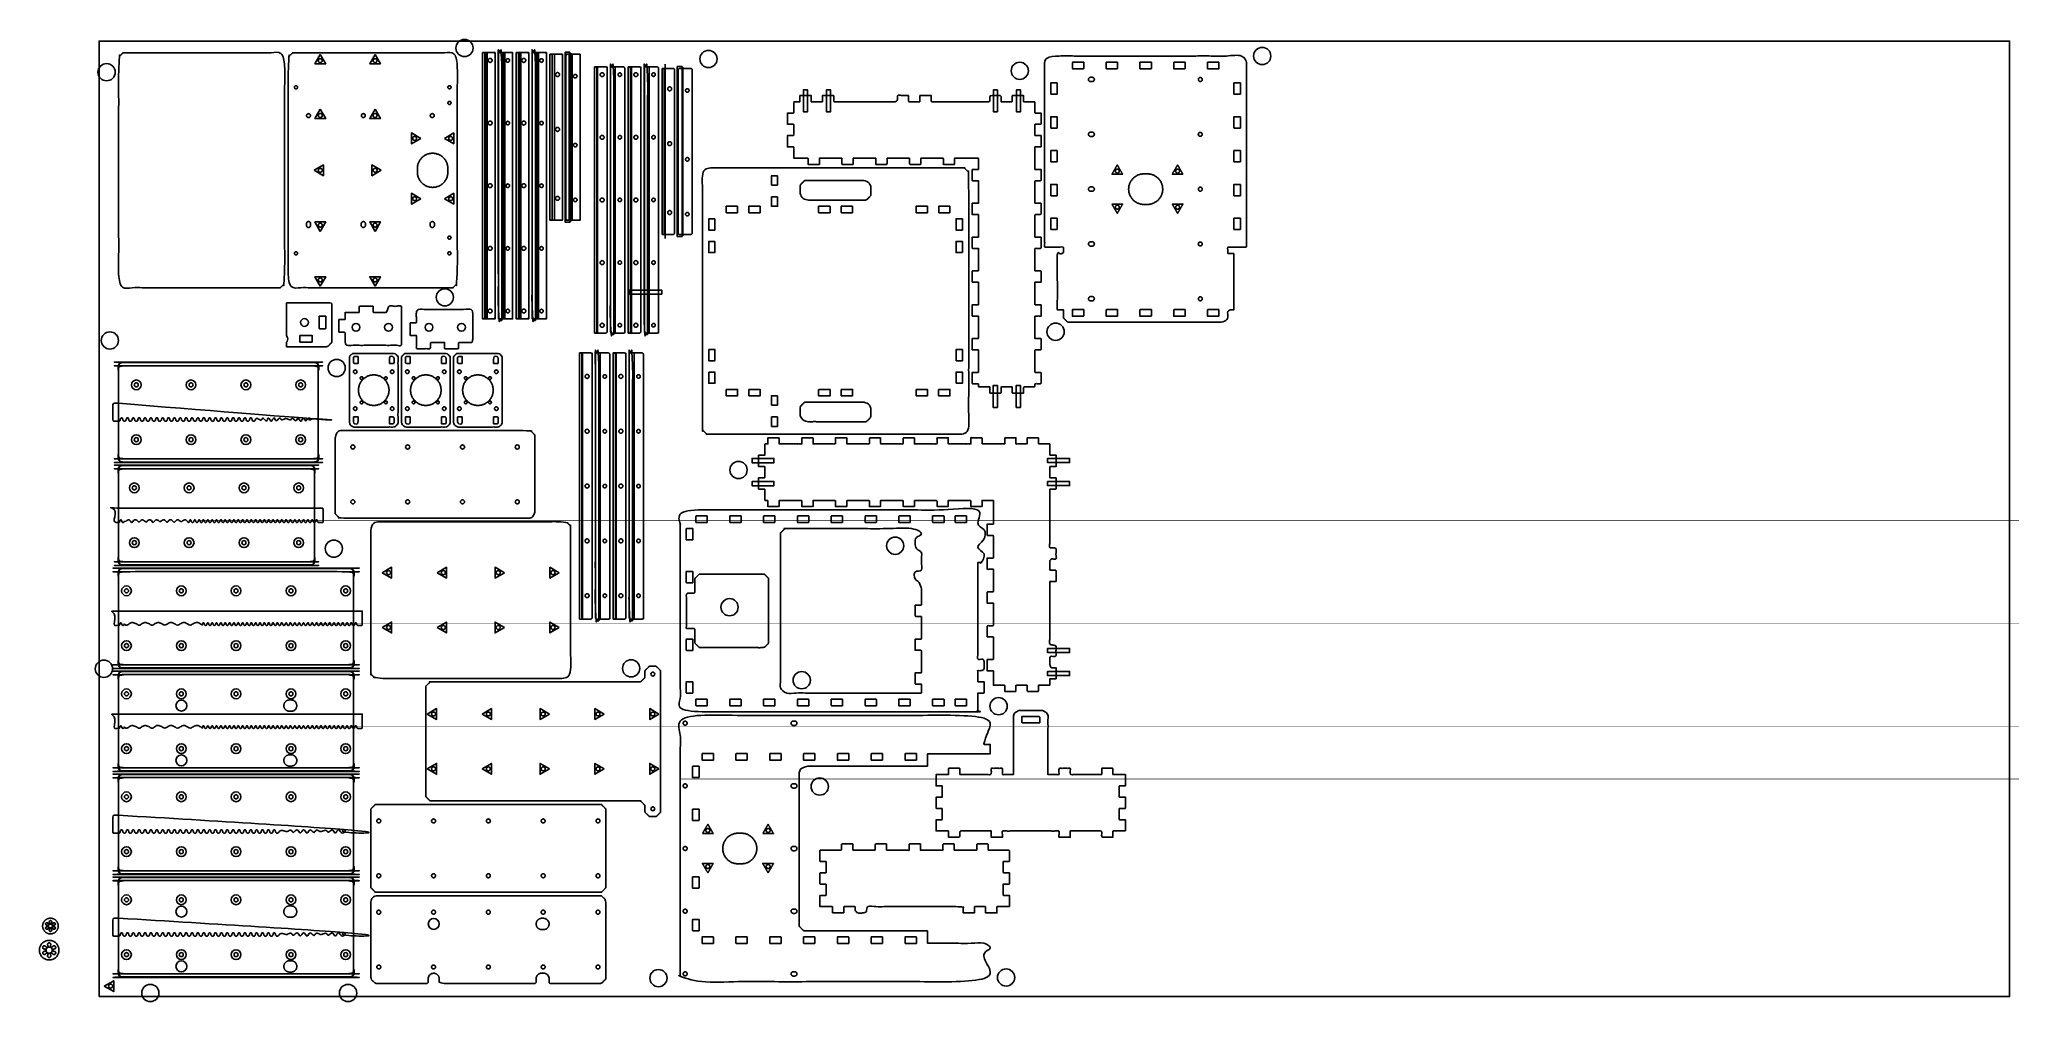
# Model space of a CAD drawing. Header units: millimetres. Extents: x -76 to 2440, y -6 to 1222.
import ezdxf

# ---------------------------------------------------------------- set-up
doc = ezdxf.new("R2010")
doc.units = ezdxf.units.MM
doc.header["$MEASUREMENT"] = 0
doc.layers.add('Default', color=18, linetype='Continuous', true_color=0x000000)

msp = doc.modelspace()

# ---------------------------------------------------------------- linework, layer by layer
at = {"layer": 'Default'}
for p, q in [((499.4, 1192.8, -8), (499.4, 1192.8)), ((521.9, 1193, -8), (521.9, 1193)), ((542.4, 1192.8, -8), (542.4, 1192.8)), ((565, 1193, -8), (565, 1193)), ((722.9, 967.7, -2.6), (722.9, 1190.3, -2.6)), ((499.4, 872.8, -8), (499.4, 872.8)), ((521.9, 873, -8), (521.9, 873)), ((542.4, 872.8, -8), (542.4, 872.8)), ((565, 873, -8), (565, 873))]:
    msp.add_line(p, q, dxfattribs=at)
for points in [[(0, 0), (2440, 0), (2440, 1220), (0, 1220)], [(282.5, 1203), (275.6, 1191), (289.4, 1191)], [(352.5, 1203), (359.4, 1191), (345.6, 1191)], [(601.3, 1205.6), (601.3, 988.7), (595.3, 988.7), (595.3, 1205.6)], [(744.5, 1187.4), (744.5, 970.6), (738.5, 970.6), (738.5, 1187.4)], [(282.5, 1133), (289.4, 1121), (275.6, 1121)], [(352.5, 1133), (345.6, 1121), (359.4, 1121)], [(411, 1095.7), (399, 1102.6), (399, 1088.9)], [(441.1, 1095.7), (453, 1102.6), (453, 1088.9)], [(274.6, 1055), (286.5, 1061.9), (286.5, 1048.1)], [(360.4, 1055), (348.5, 1061.9), (348.5, 1048.1)], [(411, 1018.7), (399, 1011.9), (399, 1025.6)], [(441.1, 1018.7), (453, 1011.9), (453, 1025.6)], [(282.5, 977), (275.6, 989), (289.4, 989)], [(352.5, 977), (359.4, 989), (345.6, 989)], [(282.5, 907), (289.4, 919), (275.6, 919)], [(352.5, 907), (345.6, 919), (359.4, 919)], [(677.2, 896.9), (718.6, 896.9), (718.6, 901.9), (677.2, 901.9)], [(361.7, 541.2), (373.6, 548.1), (373.6, 534.3)], [(431.7, 541.2), (443.6, 548.1), (443.6, 534.3)], [(517.6, 541.2), (505.7, 534.3), (505.7, 548.1)], [(587.6, 541.2), (575.7, 534.3), (575.7, 548.1)], [(361.7, 471.2), (373.6, 464.3), (373.6, 478.1)], [(431.7, 471.2), (443.6, 464.3), (443.6, 478.1)], [(517.6, 471.2), (505.7, 478.1), (505.7, 464.3)], [(587.6, 471.2), (575.7, 478.1), (575.7, 464.3)], [(419.2, 360.7), (431.1, 367.6), (431.1, 353.8)], [(489.2, 360.7), (501.1, 367.6), (501.1, 353.8)], [(575.1, 360.7), (563.2, 353.8), (563.2, 367.6)], [(645.1, 360.7), (633.2, 353.8), (633.2, 367.6)], [(715.1, 360.7), (703.2, 367.6), (703.2, 353.8)], [(419.2, 290.7), (431.1, 283.8), (431.1, 297.6)], [(489.2, 290.7), (501.1, 283.8), (501.1, 297.6)], [(575.1, 290.7), (563.2, 297.6), (563.2, 283.8)], [(645.1, 290.7), (633.2, 297.6), (633.2, 283.8)], [(715.1, 290.7), (703.2, 283.8), (703.2, 297.6)], [(6.7, 13.3), (18.7, 6.4), (18.7, 20.1)]]:
    msp.add_lwpolyline(points, close=True, dxfattribs=at)
for points in [[(602.3, 989.6), (602.3, 1204.7)], [(745.5, 971.5), (745.5, 1186.5)]]:
    msp.add_lwpolyline(points, dxfattribs=at)
for centre, radius in [((466.7, 1211.1), 11), ((778.3, 1197.1), 11), ((1485.5, 1200.9), 11), ((9.6, 1180.2), 11), ((1175.9, 1182), 11), ((441.6, 892.8), 11), ((262.3, 860.7), 5), ((328.2, 854.5), 5), ((369.7, 854.5), 5), ((421.4, 854.5), 5), ((462.9, 854.5), 5), ((1221.6, 848.8), 11), ((13.8, 837.7), 11), ((303.5, 802.6), 11), ((47.5, 781), 6.25), ((47.5, 781), 2.6), ((117.5, 781), 6.25), ((117.5, 781), 2.6), ((187.5, 781), 6.25), ((187.5, 781), 2.6), ((257.5, 781), 6.25), ((257.5, 781), 2.6), ((47.5, 711), 6.25), ((47.5, 711), 2.6), ((117.5, 711), 6.25), ((117.5, 711), 2.6), ((187.5, 711), 6.25), ((187.5, 711), 2.6), ((257.5, 711), 6.25), ((257.5, 711), 2.6), ((324.1, 701.7), 2.6), ((394.1, 701.7), 2.6), ((464.1, 701.7), 2.6), ((534.1, 701.7), 2.6), ((816.7, 672.3), 11), ((45, 649.5), 6.25), ((115, 649.5), 6.25), ((185, 649.5), 6.25), ((255, 649.5), 6.25), ((45, 649.5), 2.6), ((115, 649.5), 2.6), ((185, 649.5), 2.6), ((255, 649.5), 2.6), ((324.1, 631.7), 2.6), ((394.1, 631.7), 2.6), ((464.1, 631.7), 2.6), ((534.1, 631.7), 2.6), ((45, 579.5), 6.25), ((45, 579.5), 2.6), ((115, 579.5), 6.25), ((115, 579.5), 2.6), ((185, 579.5), 6.25), ((185, 579.5), 2.6), ((255, 579.5), 6.25), ((255, 579.5), 2.6), ((299.8, 571.9), 11), ((1016.7, 575.6), 11), ((369.7, 541.2), 2.6), ((439.7, 541.2), 2.6), ((509.7, 541.2), 2.6), ((579.7, 541.2), 2.6), ((35, 518), 6.25), ((35, 518), 2.6), ((105, 518), 6.25), ((105, 518), 2.6), ((175, 518), 6.25), ((175, 518), 2.6), ((245, 518), 6.25), ((245, 518), 2.6), ((315, 518), 6.25), ((315, 518), 2.6), ((805.2, 497.1), 11), ((35, 448), 6.25), ((105, 448), 6.25), ((175, 448), 6.25), ((245, 448), 6.25), ((315, 448), 6.25), ((369.7, 471.2), 2.6), ((439.7, 471.2), 2.6), ((509.7, 471.2), 2.6), ((579.7, 471.2), 2.6), ((6.2, 418.5), 11), ((35, 448), 2.6), ((105, 448), 2.6), ((175, 448), 2.6), ((245, 448), 2.6), ((315, 448), 2.6), ((679.5, 419), 11), ((707.2, 411.7), 2.5), ((897.4, 403.9), 11), ((35, 386.5), 6.25), ((35, 386.5), 2.6), ((105.2, 371.5), 7), ((105, 386.5), 6.25), ((105, 386.5), 2.6), ((175, 386.5), 6.25), ((175, 386.5), 2.6), ((245, 386.5), 6.25), ((245, 386.5), 2.6), ((315, 386.5), 6.25), ((315, 386.5), 2.6), ((1148.8, 370.7), 11), ((35, 316.5), 6.25), ((35, 316.5), 2.6), ((105.2, 301.5), 7), ((105, 316.5), 6.25), ((105, 316.5), 2.6), ((175, 316.5), 6.25), ((175, 316.5), 2.6), ((245, 316.5), 6.25), ((245, 316.5), 2.6), ((315, 316.5), 6.25), ((315, 316.5), 2.6), ((920.4, 268.1), 11), ((35, 255), 6.25), ((35, 255), 2.6), ((105, 255), 6.25), ((105, 255), 2.6), ((175, 255), 6.25), ((175, 255), 2.6), ((245, 255), 6.25), ((245, 255), 2.6), ((315, 255), 6.25), ((315, 255), 2.6), ((707.2, 239.7), 2.5), ((35, 185), 6.25), ((35, 185), 2.6), ((105, 185), 6.25), ((105, 185), 2.6), ((175, 185), 6.25), ((175, 185), 2.6), ((245, 185), 6.25), ((245, 185), 2.6), ((315, 185), 6.25), ((315, 185), 2.6), ((35, 123.5), 6.25), ((35, 123.5), 2.6), ((105, 123.5), 6.25), ((105, 123.5), 2.6), ((175, 123.5), 6.25), ((175, 123.5), 2.6), ((245, 123.5), 6.25), ((245, 123.5), 2.6), ((315, 123.5), 6.25), ((315, 123.5), 2.6), ((105.2, 108.5), 7), ((427.4, 92.7), 7), ((35, 53.5), 6.25), ((35, 53.5), 2.6), ((105, 53.5), 6.25), ((105, 53.5), 2.6), ((175, 53.5), 6.25), ((175, 53.5), 2.6), ((245, 53.5), 6.25), ((245, 53.5), 2.6), ((315, 53.5), 6.25), ((315, 53.5), 2.6), ((105.2, 38.5), 7), ((714.4, 23.5), 11), ((1158.4, 24.3), 11), ((14.7, 13.3), 2.6), ((65.4, 4.5), 11), ((318, 4.5), 11)]:
    msp.add_circle(centre, radius, dxfattribs=at)
for points, knots in [([(514.4, 863.3), (514.4, 1035.3), (514.4, 1207.3), (512.2, 1207.3), (509.9, 1207.3), (509.9, 1035.3), (509.9, 863.3), (512.2, 863.3), (514.4, 863.3)], [0, 0, 0, 200, 200, 203.457107, 203.457107, 403.457107, 403.457107, 406.914214, 406.914214, 406.914214]), ([(557.5, 863.3), (557.5, 1035.3), (557.5, 1207.3), (555.2, 1207.3), (553, 1207.3), (553, 1035.3), (553, 863.3), (555.2, 863.3), (557.5, 863.3)], [0, 0, 0, 200, 200, 203.457107, 203.457107, 403.457107, 403.457107, 406.914214, 406.914214, 406.914214]), ([(495.6, 1205.3, -2.6), (495.6, 1205.3, -2), (495.6, 1205.3, -1.5), (495.6, 1205.3, -0.7), (495.6, 1205.3)], [-4.942717, -4.942717, -4.942717, -3.904445, -3.904445, -2.470084, -2.470084, -2.470084]), ([(518.2, 1205.3), (518.2, 1205.3, -1), (518.2, 1205.3, -2), (518.2, 1205.3, -2.2), (518.2, 1205.3, -2.5)], [-2.470084, -2.470084, -2.470084, -0.557604, -0.557604, 1.442396, 1.442396, 1.442396]), ([(538.7, 1205.3, -2.6), (538.7, 1205.3, -2), (538.7, 1205.3, -1.5), (538.7, 1205.3, -0.7), (538.7, 1205.3)], [-4.942717, -4.942717, -4.942717, -3.904445, -3.904445, -2.470084, -2.470084, -2.470084]), ([(561.2, 1205.3), (561.2, 1205.3, -1), (561.2, 1205.3, -2), (561.2, 1205.3, -2.2), (561.2, 1205.3, -2.5)], [-2.470084, -2.470084, -2.470084, -0.557604, -0.557604, 1.442396, 1.442396, 1.442396]), ([(581.7, 1203.2, -2.6), (581.7, 1203.2, -2), (581.7, 1203.2, -1.5), (581.7, 1203.2, -0.7), (581.7, 1203.2)], [-4.942717, -4.942717, -4.942717, -3.904445, -3.904445, -2.470084, -2.470084, -2.470084]), ([(604.3, 1203.2), (604.3, 1203.2, -1), (604.3, 1203.2, -2), (604.3, 1203.2, -2.3), (604.3, 1203.2, -2.5)], [-2.470084, -2.470084, -2.470084, -0.557604, -0.557604, 1.442396, 1.442396, 1.442396]), ([(657.5, 845.1), (657.5, 1017.1), (657.5, 1189.1), (655.3, 1189.1), (653, 1189.1), (653, 1017.1), (653, 845.1), (655.3, 845.1), (657.5, 845.1)], [0, 0, 0, 200, 200, 203.457107, 203.457107, 403.457107, 403.457107, 406.914214, 406.914214, 406.914214]), ([(700.6, 845.1), (700.6, 1017.1), (700.6, 1189.1), (698.4, 1189.1), (696.1, 1189.1), (696.1, 1017.1), (696.1, 845.1), (698.4, 845.1), (700.6, 845.1)], [0, 0, 0, 200, 200, 203.457107, 203.457107, 403.457107, 403.457107, 406.914214, 406.914214, 406.914214]), ([(1257.5, 1193.1), (1257.5, 1188.9), (1257.5, 1184.7), (1250.2, 1184.7), (1243, 1184.7), (1243, 1188.9), (1243, 1193.1), (1250.2, 1193.1), (1257.5, 1193.1)], [18, 18, 18, 26, 26, 44, 44, 52, 52, 70, 70, 70]), ([(1300.7, 1193.1), (1300.7, 1188.9), (1300.7, 1184.7), (1293.4, 1184.7), (1286.2, 1184.7), (1286.2, 1188.9), (1286.2, 1193.1), (1293.4, 1193.1), (1300.7, 1193.1)], [18, 18, 18, 26, 26, 44, 44, 52, 52, 70, 70, 70]), ([(1343.9, 1193.1), (1343.9, 1188.9), (1343.9, 1184.7), (1336.6, 1184.7), (1329.4, 1184.7), (1329.4, 1188.9), (1329.4, 1193.1), (1336.6, 1193.1), (1343.9, 1193.1)], [18, 18, 18, 26, 26, 44, 44, 52, 52, 70, 70, 70]), ([(1387.1, 1193.1), (1387.1, 1188.9), (1387.1, 1184.7), (1379.8, 1184.7), (1372.6, 1184.7), (1372.6, 1188.9), (1372.6, 1193.1), (1379.8, 1193.1), (1387.1, 1193.1)], [18, 18, 18, 26, 26, 44, 44, 52, 52, 70, 70, 70]), ([(1430.3, 1193.1), (1430.3, 1188.9), (1430.3, 1184.7), (1423, 1184.7), (1415.8, 1184.7), (1415.8, 1188.9), (1415.8, 1193.1), (1423, 1193.1), (1430.3, 1193.1)], [18, 18, 18, 26, 26, 44, 44, 52, 52, 70, 70, 70]), ([(1223.8, 1152.1), (1219.6, 1152.1), (1215.4, 1152.1), (1215.4, 1159.3), (1215.4, 1166.6), (1219.6, 1166.6), (1223.8, 1166.6), (1223.8, 1159.3), (1223.8, 1152.1)], [18, 18, 18, 26, 26, 44, 44, 52, 52, 70, 70, 70]), ([(1457.8, 1152.1), (1453.6, 1152.1), (1449.4, 1152.1), (1449.4, 1159.3), (1449.4, 1166.6), (1453.6, 1166.6), (1457.8, 1166.6), (1457.8, 1159.3), (1457.8, 1152.1)], [18, 18, 18, 26, 26, 44, 44, 52, 52, 70, 70, 70]), ([(879.1, 1120.9), (879.1, 1124.5), (879.1, 1128.1), (883.1, 1128.1), (887.1, 1128.1), (887.1, 1135.3), (887.1, 1142.5), (891.1, 1142.5), (895.1, 1142.5), (895.1, 1146.5), (895.1, 1150.5), (902.3, 1150.5), (909.5, 1150.5), (909.5, 1146.5), (909.5, 1142.5), (916.7, 1142.5), (923.9, 1142.5), (923.9, 1146.5), (923.9, 1150.5), (931.1, 1150.5), (938.3, 1150.5), (938.3, 1146.5), (938.3, 1142.5), (978.9, 1142.5), (1019.5, 1142.5), (1019.5, 1146.5), (1019.5, 1150.5), (1026.7, 1150.5), (1033.9, 1150.5), (1033.9, 1146.5), (1033.9, 1142.5), (1041.1, 1142.5), (1048.3, 1142.5), (1048.3, 1146.5), (1048.3, 1150.5), (1055.5, 1150.5), (1062.7, 1150.5), (1062.7, 1146.5), (1062.7, 1142.5), (1100.1, 1142.5), (1137.5, 1142.5), (1137.5, 1146.5), (1137.5, 1150.5), (1144.7, 1150.5), (1151.9, 1150.5), (1151.9, 1146.5), (1151.9, 1142.5), (1159.1, 1142.5), (1166.3, 1142.5), (1166.3, 1146.5), (1166.3, 1150.5), (1173.5, 1150.5), (1180.7, 1150.5), (1180.7, 1146.5), (1180.7, 1142.5), (1187.9, 1142.5), (1195.1, 1142.5), (1195.1, 1135.3), (1195.1, 1128.1), (1199.1, 1128.1), (1203.1, 1128.1), (1203.1, 1120.9), (1203.1, 1113.7), (1199.1, 1113.7), (1195.1, 1113.7), (1195.1, 1106.5), (1195.1, 1099.3), (1199.1, 1099.3), (1203.1, 1099.3), (1203.1, 1092.1), (1203.1, 1084.9), (1199.1, 1084.9), (1195.1, 1084.9), (1195.1, 1070.5), (1195.1, 1056.1), (1199.1, 1056.1), (1203.1, 1056.1), (1203.1, 1048.9), (1203.1, 1041.7), (1199.1, 1041.7), (1195.1, 1041.7), (1195.1, 1027.3), (1195.1, 1012.9), (1199.1, 1012.9), (1203.1, 1012.9), (1203.1, 1005.7), (1203.1, 998.5), (1199.1, 998.5), (1195.1, 998.5), (1195.1, 984.1), (1195.1, 969.7), (1199.1, 969.7), (1203.1, 969.7), (1203.1, 962.5), (1203.1, 955.3), (1199.1, 955.3), (1195.1, 955.3), (1195.1, 940.9), (1195.1, 926.5), (1199.1, 926.5), (1203.1, 926.5), (1203.1, 919.3), (1203.1, 912.1), (1199.1, 912.1), (1195.1, 912.1), (1195.1, 897.7), (1195.1, 883.3), (1199.1, 883.3), (1203.1, 883.3), (1203.1, 876.1), (1203.1, 868.9), (1199.1, 868.9), (1195.1, 868.9), (1195.1, 854.5), (1195.1, 840.1), (1199.1, 840.1), (1203.1, 840.1), (1203.1, 832.9), (1203.1, 825.7), (1199.1, 825.7), (1195.1, 825.7), (1195.1, 811.3), (1195.1, 796.9), (1199.1, 796.9), (1203.1, 796.9), (1203.1, 789.7), (1203.1, 782.5), (1199.1, 782.5), (1195.1, 782.5), (1195.1, 780.4), (1195.1, 778.4), (1187.9, 778.4), (1180.7, 778.4), (1180.7, 774.4), (1180.7, 770.4), (1173.5, 770.4), (1166.3, 770.4), (1166.3, 774.4), (1166.3, 778.4), (1159.1, 778.4), (1151.9, 778.4), (1151.9, 774.4), (1151.9, 770.4), (1144.7, 770.4), (1137.5, 770.4), (1137.5, 774.4), (1137.5, 778.4), (1130.3, 778.4), (1123.1, 778.4), (1123.1, 780.4), (1123.1, 782.5), (1119.1, 782.5), (1115.1, 782.5), (1115.1, 789.7), (1115.1, 796.9), (1119.1, 796.9), (1123.1, 796.9), (1123.1, 811.3), (1123.1, 825.7), (1119.1, 825.7), (1115.1, 825.7), (1115.1, 832.9), (1115.1, 840.1), (1119.1, 840.1), (1123.1, 840.1), (1123.1, 854.5), (1123.1, 868.9), (1119.1, 868.9), (1115.1, 868.9), (1115.1, 876.1), (1115.1, 883.3), (1119.1, 883.3), (1123.1, 883.3), (1123.1, 897.7), (1123.1, 912.1), (1119.1, 912.1), (1115.1, 912.1), (1115.1, 919.3), (1115.1, 926.5), (1119.1, 926.5), (1123.1, 926.5), (1123.1, 940.9), (1123.1, 955.3), (1119.1, 955.3), (1115.1, 955.3), (1115.1, 962.5), (1115.1, 969.7), (1119.1, 969.7), (1123.1, 969.7), (1123.1, 984.1), (1123.1, 998.5), (1119.1, 998.5), (1115.1, 998.5), (1115.1, 1005.7), (1115.1, 1012.9), (1119.1, 1012.9), (1123.1, 1012.9), (1123.1, 1027.3), (1123.1, 1041.7), (1119.1, 1041.7), (1115.1, 1041.7), (1115.1, 1048.9), (1115.1, 1056.1), (1119.1, 1056.1), (1123.1, 1056.1), (1123.1, 1063.3), (1123.1, 1070.5), (1107.9, 1070.5), (1092.7, 1070.5), (1092.7, 1066.5), (1092.7, 1062.5), (1085.5, 1062.5), (1078.3, 1062.5), (1078.3, 1066.5), (1078.3, 1070.5), (1063.9, 1070.5), (1049.5, 1070.5), (1049.5, 1066.5), (1049.5, 1062.5), (1042.3, 1062.5), (1035.1, 1062.5), (1035.1, 1066.5), (1035.1, 1070.5), (1020.7, 1070.5), (1006.3, 1070.5), (1006.3, 1066.5), (1006.3, 1062.5), (999.1, 1062.5), (991.9, 1062.5), (991.9, 1066.5), (991.9, 1070.5), (977.5, 1070.5), (963.1, 1070.5), (963.1, 1066.5), (963.1, 1062.5), (955.9, 1062.5), (948.7, 1062.5), (948.7, 1066.5), (948.7, 1070.5), (934.3, 1070.5), (919.9, 1070.5), (919.9, 1066.5), (919.9, 1062.5), (912.7, 1062.5), (905.5, 1062.5), (905.5, 1066.5), (905.5, 1070.5), (896.3, 1070.5), (887.1, 1070.5), (887.1, 1077.7), (887.1, 1084.9), (883.1, 1084.9), (879.1, 1084.9), (879.1, 1092.1), (879.1, 1099.3), (883.1, 1099.3), (887.1, 1099.3), (887.1, 1106.5), (887.1, 1113.7), (883.1, 1113.7), (879.1, 1113.7), (879.1, 1117.3), (879.1, 1120.9)], [352.816711, 352.816711, 352.816711, 358.271258, 358.271258, 366.271258, 366.271258, 380.671258, 380.671258, 388.723207, 388.723207, 396.723207, 396.723207, 414.723207, 414.723207, 422.723207, 422.723207, 437.216713, 437.216713, 445.216713, 445.216713, 463.216713, 463.216713, 471.216713, 471.216713, 552.944007, 552.944007, 560.944007, 560.944007, 578.944007, 578.944007, 586.944007, 586.944007, 601.437513, 601.437513, 609.437513, 609.437513, 627.437513, 627.437513, 635.437513, 635.437513, 710.723239, 710.723239, 718.723239, 718.723239, 736.723239, 736.723239, 744.723239, 744.723239, 759.216745, 759.216745, 767.216745, 767.216745, 785.216745, 785.216745, 793.216745, 793.216745, 807.710265, 807.710265, 822.716444, 822.716444, 830.716444, 830.716444, 848.716444, 848.716444, 856.716444, 856.716444, 871.722623, 871.722623, 879.722623, 879.722623, 897.722623, 897.722623, 905.722623, 905.722623, 936.518374, 936.518374, 944.518374, 944.518374, 962.518374, 962.518374, 970.518374, 970.518374, 1001.314125, 1001.314125, 1009.314125, 1009.314125, 1027.314125, 1027.314125, 1035.314125, 1035.314125, 1066.109876, 1066.109876, 1074.109876, 1074.109876, 1092.109876, 1092.109876, 1100.109876, 1100.109876, 1130.905627, 1130.905627, 1138.905627, 1138.905627, 1156.905627, 1156.905627, 1164.905627, 1164.905627, 1195.701378, 1195.701378, 1203.701378, 1203.701378, 1221.701378, 1221.701378, 1229.701378, 1229.701378, 1260.497129, 1260.497129, 1268.497129, 1268.497129, 1286.497129, 1286.497129, 1294.497129, 1294.497129, 1325.29288, 1325.29288, 1333.29288, 1333.29288, 1351.29288, 1351.29288, 1359.29288, 1359.29288, 1363.661798, 1363.661798, 1381.661798, 1381.661798, 1389.661798, 1389.661798, 1401.661799, 1401.661799, 1409.661799, 1409.661799, 1427.661799, 1427.661799, 1435.661799, 1435.661799, 1447.6618, 1447.6618, 1455.6618, 1455.6618, 1473.6618, 1473.6618, 1478.349993, 1478.349993, 1486.349993, 1486.349993, 1504.349993, 1504.349993, 1512.349993, 1512.349993, 1545.396269, 1545.396269, 1553.396269, 1553.396269, 1571.396269, 1571.396269, 1579.396269, 1579.396269, 1612.442545, 1612.442545, 1620.442545, 1620.442545, 1638.442545, 1638.442545, 1646.442545, 1646.442545, 1679.488821, 1679.488821, 1687.488821, 1687.488821, 1705.488821, 1705.488821, 1713.488821, 1713.488821, 1746.535097, 1746.535097, 1754.535097, 1754.535097, 1772.535097, 1772.535097, 1780.535097, 1780.535097, 1813.581373, 1813.581373, 1821.581373, 1821.581373, 1839.581373, 1839.581373, 1847.581373, 1847.581373, 1880.627649, 1880.627649, 1888.627649, 1888.627649, 1906.627649, 1906.627649, 1914.627649, 1914.627649, 1931.150787, 1931.150787, 1981.523424, 1981.523424, 1989.523424, 1989.523424, 2007.523424, 2007.523424, 2015.523424, 2015.523424, 2063.244869, 2063.244869, 2071.244869, 2071.244869, 2089.244869, 2089.244869, 2097.244869, 2097.244869, 2144.966314, 2144.966314, 2152.966314, 2152.966314, 2170.966314, 2170.966314, 2178.966314, 2178.966314, 2226.687759, 2226.687759, 2234.687759, 2234.687759, 2252.687759, 2252.687759, 2260.687759, 2260.687759, 2308.409204, 2308.409204, 2316.409204, 2316.409204, 2334.409204, 2334.409204, 2342.409204, 2342.409204, 2372.897936, 2372.897936, 2387.297936, 2387.297936, 2395.297936, 2395.297936, 2406.207031, 2406.207031, 2414.207031, 2414.207031, 2428.607031, 2428.607031, 2436.607031, 2436.607031, 2442.061579, 2442.061579, 2442.061579]), ([(1223.8, 1108.9), (1219.6, 1108.9), (1215.4, 1108.9), (1215.4, 1116.1), (1215.4, 1123.4), (1219.6, 1123.4), (1223.8, 1123.4), (1223.8, 1116.1), (1223.8, 1108.9)], [18, 18, 18, 26, 26, 44, 44, 52, 52, 70, 70, 70]), ([(1457.8, 1108.9), (1453.6, 1108.9), (1449.4, 1108.9), (1449.4, 1116.1), (1449.4, 1123.4), (1453.6, 1123.4), (1457.8, 1123.4), (1457.8, 1116.1), (1457.8, 1108.9)], [18, 18, 18, 26, 26, 44, 44, 52, 52, 70, 70, 70]), ([(1223.8, 1065.7), (1219.6, 1065.7), (1215.4, 1065.7), (1215.4, 1072.9), (1215.4, 1080.2), (1219.6, 1080.2), (1223.8, 1080.2), (1223.8, 1072.9), (1223.8, 1065.7)], [18, 18, 18, 26, 26, 44, 44, 52, 52, 70, 70, 70]), ([(1307.3, 1049.9), (1303.8, 1055.9), (1300.4, 1061.9), (1296.9, 1055.9), (1293.5, 1049.9), (1300.4, 1049.9), (1307.3, 1049.9)], [-10.014528, -10.014528, -10.014528, 0, 0, 10.014528, 10.014528, 20.029056, 20.029056, 20.029056]), ([(1384.3, 1049.9), (1380.8, 1055.9), (1377.4, 1061.9), (1373.9, 1055.9), (1370.5, 1049.9), (1377.4, 1049.9), (1384.3, 1049.9)], [20.029056, 20.029056, 20.029056, 30.043584, 30.043584, 40.058113, 40.058113, 50.072641, 50.072641, 50.072641]), ([(1457.8, 1065.7), (1453.6, 1065.7), (1449.4, 1065.7), (1449.4, 1072.9), (1449.4, 1080.2), (1453.6, 1080.2), (1457.8, 1080.2), (1457.8, 1072.9), (1457.8, 1065.7)], [18, 18, 18, 26, 26, 44, 44, 52, 52, 70, 70, 70]), ([(866.6, 1036), (862.6, 1036), (858.6, 1036), (858.6, 1042), (858.6, 1048), (862.6, 1048), (866.6, 1048), (866.6, 1042), (866.6, 1036)], [18, 18, 18, 26, 26, 44, 44, 52, 52, 70, 70, 70]), ([(1223.8, 1022.5), (1219.6, 1022.5), (1215.4, 1022.5), (1215.4, 1029.7), (1215.4, 1037), (1219.6, 1037), (1223.8, 1037), (1223.8, 1029.7), (1223.8, 1022.5)], [18, 18, 18, 26, 26, 44, 44, 52, 52, 70, 70, 70]), ([(1457.8, 1022.5), (1453.6, 1022.5), (1449.4, 1022.5), (1449.4, 1029.7), (1449.4, 1037), (1453.6, 1037), (1457.8, 1037), (1457.8, 1029.7), (1457.8, 1022.5)], [18, 18, 18, 26, 26, 44, 44, 52, 52, 70, 70, 70]), ([(815.5, 1000.8), (808.2, 1000.8), (801, 1000.8), (801, 1005), (801, 1009.1), (808.2, 1009.1), (815.5, 1009.1), (815.5, 1005), (815.5, 1000.8)], [0, 0, 0, 18, 18, 26, 26, 44, 44, 52, 52, 52]), ([(844.3, 1000.8), (837, 1000.8), (829.8, 1000.8), (829.8, 1005), (829.8, 1009.1), (837, 1009.1), (844.3, 1009.1), (844.3, 1005), (844.3, 1000.8)], [0, 0, 0, 18, 18, 26, 26, 44, 44, 52, 52, 52]), ([(858.6, 1021), (862.6, 1021), (866.6, 1021), (866.6, 1015), (866.6, 1009), (862.6, 1009), (858.6, 1009), (858.6, 1015), (858.6, 1021)], [18, 18, 18, 26, 26, 44, 44, 52, 52, 70, 70, 70]), ([(933.5, 1000.8), (926.2, 1000.8), (919, 1000.8), (919, 1005), (919, 1009.1), (926.2, 1009.1), (933.5, 1009.1), (933.5, 1005), (933.5, 1000.8)], [0, 0, 0, 18, 18, 26, 26, 44, 44, 52, 52, 52]), ([(962.3, 1000.8), (955, 1000.8), (947.8, 1000.8), (947.8, 1005), (947.8, 1009.1), (955, 1009.1), (962.3, 1009.1), (962.3, 1005), (962.3, 1000.8)], [0, 0, 0, 18, 18, 26, 26, 44, 44, 52, 52, 52]), ([(1057.9, 1000.8), (1050.6, 1000.8), (1043.4, 1000.8), (1043.4, 1005), (1043.4, 1009.1), (1050.6, 1009.1), (1057.9, 1009.1), (1057.9, 1005), (1057.9, 1000.8)], [0, 0, 0, 18, 18, 26, 26, 44, 44, 52, 52, 52]), ([(1086.5, 1000.8), (1079.4, 1000.8), (1072.4, 1000.8), (1072.4, 1005), (1072.4, 1009.1), (1079.4, 1009.1), (1086.5, 1009.1), (1086.5, 1005), (1086.5, 1000.8)], [0, 0, 0, 18, 18, 26, 26, 44, 44, 52, 52, 52]), ([(1293.5, 1011.9), (1296.9, 1005.9), (1300.4, 1000), (1303.8, 1005.9), (1307.3, 1011.9), (1300.4, 1011.9), (1293.5, 1011.9)], [20.029056, 20.029056, 20.029056, 30.043584, 30.043584, 40.058113, 40.058113, 50.072641, 50.072641, 50.072641]), ([(1370.5, 1011.9), (1373.9, 1005.9), (1377.4, 1000), (1380.8, 1005.9), (1384.3, 1011.9), (1377.4, 1011.9), (1370.5, 1011.9)], [50.072641, 50.072641, 50.072641, 60.087169, 60.087169, 70.101697, 70.101697, 80.116225, 80.116225, 80.116225]), ([(581.7, 991.2, -2.6), (581.7, 991.2, -2), (581.7, 991.2, -1.5), (581.7, 991.2, -0.8), (581.7, 991.2)], [-4.942717, -4.942717, -4.942717, -3.904445, -3.904445, -2.470084, -2.470084, -2.470084]), ([(604.3, 991.2), (604.3, 991.2, -1), (604.3, 991.2, -2), (604.3, 991.2, -2.3), (604.3, 991.2, -2.5)], [-2.470084, -2.470084, -2.470084, -0.557604, -0.557604, 1.442396, 1.442396, 1.442396]), ([(786.6, 993), (786.6, 985.8), (786.6, 978.6), (782.6, 978.6), (778.6, 978.6), (778.6, 985.8), (778.6, 993), (782.6, 993), (786.6, 993)], [0, 0, 0, 18, 18, 26, 26, 44, 44, 52, 52, 52]), ([(1102.6, 978.6), (1098.6, 978.6), (1094.6, 978.6), (1094.6, 985.8), (1094.6, 993), (1098.6, 993), (1102.6, 993), (1102.6, 985.8), (1102.6, 978.6)], [18, 18, 18, 26, 26, 44, 44, 52, 52, 70, 70, 70]), ([(1223.8, 979.3), (1219.6, 979.3), (1215.4, 979.3), (1215.4, 986.5), (1215.4, 993.8), (1219.6, 993.8), (1223.8, 993.8), (1223.8, 986.5), (1223.8, 979.3)], [18, 18, 18, 26, 26, 44, 44, 52, 52, 70, 70, 70]), ([(1457.8, 979.3), (1453.6, 979.3), (1449.4, 979.3), (1449.4, 986.5), (1449.4, 993.8), (1453.6, 993.8), (1457.8, 993.8), (1457.8, 986.5), (1457.8, 979.3)], [18, 18, 18, 26, 26, 44, 44, 52, 52, 70, 70, 70]), ([(786.6, 964.2), (786.6, 957), (786.6, 949.8), (782.6, 949.8), (778.6, 949.8), (778.6, 957), (778.6, 964.2), (782.6, 964.2), (786.6, 964.2)], [0, 0, 0, 18, 18, 26, 26, 44, 44, 52, 52, 52]), ([(1102.6, 949.8), (1098.6, 949.8), (1094.6, 949.8), (1094.6, 957), (1094.6, 964.2), (1098.6, 964.2), (1102.6, 964.2), (1102.6, 957), (1102.6, 949.8)], [18, 18, 18, 26, 26, 44, 44, 52, 52, 70, 70, 70]), ([(306.2, 864.5), (310.2, 864.5), (314.2, 864.5), (314.2, 869), (314.2, 873.5), (323.2, 873.5), (332.2, 873.5), (332.2, 877.5), (332.2, 881.5), (341.2, 881.5), (350.2, 881.5), (350.2, 877.5), (350.2, 873.5), (359.2, 873.5), (368.2, 873.5), (368.2, 877.5), (368.2, 881.5), (377.2, 881.5), (386.2, 881.5), (386.2, 856.5), (386.2, 831.5), (350.2, 831.5), (314.2, 831.5), (314.2, 840), (314.2, 848.5), (310.2, 848.5), (306.2, 848.5), (306.2, 856.5), (306.2, 864.5)], [280.788272, 280.788272, 280.788272, 360.788272, 360.788272, 369.193232, 369.193232, 419.193232, 419.193232, 423.831656, 423.831656, 443.831656, 443.831656, 451.831656, 451.831656, 501.831656, 501.831656, 506.47008, 506.47008, 526.47008, 526.47008, 564.411256, 564.411256, 636.411256, 636.411256, 652.287289, 652.287289, 724.287289, 724.287289, 770.981504, 770.981504, 770.981504]), ([(289.4, 868.7), (285.3, 868.7), (281.1, 868.7), (281.1, 860.7), (281.1, 852.7), (285.3, 852.7), (289.4, 852.7), (289.4, 860.7), (289.4, 868.7)], [120.999999, 120.999999, 120.999999, 128.999999, 128.999999, 178.999999, 178.999999, 183.638423, 183.638423, 233.638423, 233.638423, 233.638423]), ([(397.2, 860.2), (401.2, 860.2), (405.2, 860.2), (405.2, 868.7), (405.2, 877.2), (441.2, 877.2), (477.2, 877.2), (477.2, 856.2), (477.2, 835.2), (468.2, 835.2), (459.2, 835.2), (459.2, 831.2), (459.2, 827.2), (450.2, 827.2), (441.2, 827.2), (441.2, 831.2), (441.2, 835.2), (432.2, 835.2), (423.2, 835.2), (423.2, 831.2), (423.2, 827.2), (414.2, 827.2), (405.2, 827.2), (405.2, 835.7), (405.2, 844.2), (401.2, 844.2), (397.2, 844.2), (397.2, 852.2), (397.2, 860.2)], [593.709275, 593.709275, 593.709275, 673.709275, 673.709275, 701.408703, 701.408703, 773.408703, 773.408703, 815.408703, 815.408703, 835.408703, 835.408703, 907.408703, 907.408703, 921.045072, 921.045072, 993.045072, 993.045072, 1013.045072, 1013.045072, 1021.045072, 1021.045072, 1034.681442, 1034.681442, 1062.38087, 1062.38087, 1134.38087, 1134.38087, 1181.075085, 1181.075085, 1181.075085]), ([(495.6, 865.3, -2.6), (495.6, 865.3, -2), (495.6, 865.3, -1.5), (495.6, 865.3, -0.7), (495.6, 865.3)], [-4.942717, -4.942717, -4.942717, -3.904445, -3.904445, -2.470084, -2.470084, -2.470084]), ([(518.2, 865.3), (518.2, 865.3, -1), (518.2, 865.3, -2), (518.2, 865.3, -2.2), (518.2, 865.3, -2.5)], [-2.470084, -2.470084, -2.470084, -0.557604, -0.557604, 1.442396, 1.442396, 1.442396]), ([(538.7, 865.3, -2.6), (538.7, 865.3, -2), (538.7, 865.3, -1.5), (538.7, 865.3, -0.7), (538.7, 865.3)], [-4.942717, -4.942717, -4.942717, -3.904445, -3.904445, -2.470084, -2.470084, -2.470084]), ([(561.2, 865.3), (561.2, 865.3, -1), (561.2, 865.3, -2), (561.2, 865.3, -2.2), (561.2, 865.3, -2.5)], [-2.470084, -2.470084, -2.470084, -0.557604, -0.557604, 1.442396, 1.442396, 1.442396]), ([(1257.5, 877.1), (1257.5, 872.9), (1257.5, 868.7), (1250.2, 868.7), (1243, 868.7), (1243, 872.9), (1243, 877.1), (1250.2, 877.1), (1257.5, 877.1)], [18, 18, 18, 26, 26, 44, 44, 52, 52, 70, 70, 70]), ([(1300.7, 877.1), (1300.7, 872.9), (1300.7, 868.7), (1293.4, 868.7), (1286.2, 868.7), (1286.2, 872.9), (1286.2, 877.1), (1293.4, 877.1), (1300.7, 877.1)], [18, 18, 18, 26, 26, 44, 44, 52, 52, 70, 70, 70]), ([(1343.9, 877.1), (1343.9, 872.9), (1343.9, 868.7), (1336.6, 868.7), (1329.4, 868.7), (1329.4, 872.9), (1329.4, 877.1), (1336.6, 877.1), (1343.9, 877.1)], [18, 18, 18, 26, 26, 44, 44, 52, 52, 70, 70, 70]), ([(1387.1, 877.1), (1387.1, 872.9), (1387.1, 868.7), (1379.8, 868.7), (1372.6, 868.7), (1372.6, 872.9), (1372.6, 877.1), (1379.8, 877.1), (1387.1, 877.1)], [18, 18, 18, 26, 26, 44, 44, 52, 52, 70, 70, 70]), ([(1430.3, 877.1), (1430.3, 872.9), (1430.3, 868.7), (1423, 868.7), (1415.8, 868.7), (1415.8, 872.9), (1415.8, 877.1), (1423, 877.1), (1430.3, 877.1)], [18, 18, 18, 26, 26, 44, 44, 52, 52, 70, 70, 70]), ([(272.3, 835.6), (272.3, 839.7), (272.3, 843.9), (264.3, 843.9), (256.3, 843.9), (256.3, 839.7), (256.3, 835.6), (264.3, 835.6), (272.3, 835.6)], [-16.361575, -16.361575, -16.361575, -8.361575, -8.361575, 41.638425, 41.638425, 46.276849, 46.276849, 96.276849, 96.276849, 96.276849]), ([(330.7, 808.3), (327.8, 808.3), (324.9, 808.3), (324.9, 812.7), (324.9, 817.1), (327.8, 817.1), (330.7, 817.1), (330.7, 812.7), (330.7, 808.3)], [6, 6, 6, 6.2, 6.2, 6.4, 6.4, 6.6, 6.6, 12, 12, 12]), ([(370.9, 808.3), (370.9, 812.7), (370.9, 817.1), (373.8, 817.1), (376.7, 817.1), (376.7, 812.7), (376.7, 808.3), (373.8, 808.3), (370.9, 808.3)], [12, 12, 12, 12.2, 12.2, 12.4, 12.4, 12.6, 12.6, 18, 18, 18]), ([(397.2, 808.3), (394.3, 808.3), (391.4, 808.3), (391.4, 812.7), (391.4, 817.1), (394.3, 817.1), (397.2, 817.1), (397.2, 812.7), (397.2, 808.3)], [6, 6, 6, 6.2, 6.2, 6.4, 6.4, 6.6, 6.6, 12, 12, 12]), ([(437.4, 808.3), (437.4, 812.7), (437.4, 817.1), (440.3, 817.1), (443.2, 817.1), (443.2, 812.7), (443.2, 808.3), (440.3, 808.3), (437.4, 808.3)], [12, 12, 12, 12.2, 12.2, 12.4, 12.4, 12.6, 12.6, 18, 18, 18]), ([(463.7, 808.3), (460.8, 808.3), (457.9, 808.3), (457.9, 812.7), (457.9, 817.1), (460.8, 817.1), (463.7, 817.1), (463.7, 812.7), (463.7, 808.3)], [6, 6, 6, 6.2, 6.2, 6.4, 6.4, 6.6, 6.6, 12, 12, 12]), ([(503.9, 808.3), (503.9, 812.7), (503.9, 817.1), (506.8, 817.1), (509.7, 817.1), (509.7, 812.7), (509.7, 808.3), (506.8, 808.3), (503.9, 808.3)], [12, 12, 12, 12.2, 12.2, 12.4, 12.4, 12.6, 12.6, 18, 18, 18]), ([(638.3, 479.8), (638.3, 651.8), (638.3, 823.8), (636.1, 823.8), (633.8, 823.8), (633.8, 651.8), (633.8, 479.8), (636.1, 479.8), (638.3, 479.8)], [0, 0, 0, 200, 200, 203.457107, 203.457107, 403.457107, 403.457107, 406.914214, 406.914214, 406.914214]), ([(681.4, 479.8), (681.4, 651.8), (681.4, 823.8), (679.2, 823.8), (676.9, 823.8), (676.9, 651.8), (676.9, 479.8), (679.2, 479.8), (681.4, 479.8)], [0, 0, 0, 200, 200, 203.457107, 203.457107, 403.457107, 403.457107, 406.914214, 406.914214, 406.914214]), ([(778.6, 826.2), (782.6, 826.2), (786.6, 826.2), (786.6, 819), (786.6, 811.8), (782.6, 811.8), (778.6, 811.8), (778.6, 819), (778.6, 826.2)], [18, 18, 18, 26, 26, 44, 44, 52, 52, 70, 70, 70]), ([(1094.6, 811.8), (1094.6, 819), (1094.6, 826.2), (1098.6, 826.2), (1102.6, 826.2), (1102.6, 819), (1102.6, 811.8), (1098.6, 811.8), (1094.6, 811.8)], [0, 0, 0, 18, 18, 26, 26, 44, 44, 52, 52, 52]), ([(778.6, 797.4), (782.6, 797.4), (786.6, 797.4), (786.6, 790.2), (786.6, 783), (782.6, 783), (778.6, 783), (778.6, 790.2), (778.6, 797.4)], [18, 18, 18, 26, 26, 44, 44, 52, 52, 70, 70, 70]), ([(1094.6, 783), (1094.6, 790.2), (1094.6, 797.4), (1098.6, 797.4), (1102.6, 797.4), (1102.6, 790.2), (1102.6, 783), (1098.6, 783), (1094.6, 783)], [0, 0, 0, 18, 18, 26, 26, 44, 44, 52, 52, 52]), ([(801, 766.8), (801, 771), (801, 775.1), (808.2, 775.1), (815.5, 775.1), (815.5, 771), (815.5, 766.8), (808.2, 766.8), (801, 766.8)], [18, 18, 18, 26, 26, 44, 44, 52, 52, 70, 70, 70]), ([(829.8, 766.8), (829.8, 771), (829.8, 775.1), (837, 775.1), (844.3, 775.1), (844.3, 771), (844.3, 766.8), (837, 766.8), (829.8, 766.8)], [18, 18, 18, 26, 26, 44, 44, 52, 52, 70, 70, 70]), ([(866.6, 755), (862.6, 755), (858.6, 755), (858.6, 761), (858.6, 767), (862.6, 767), (866.6, 767), (866.6, 761), (866.6, 755)], [18, 18, 18, 26, 26, 44, 44, 52, 52, 70, 70, 70]), ([(919, 766.8), (919, 771), (919, 775.1), (926.2, 775.1), (933.5, 775.1), (933.5, 771), (933.5, 766.8), (926.2, 766.8), (919, 766.8)], [18, 18, 18, 26, 26, 44, 44, 52, 52, 70, 70, 70]), ([(947.8, 766.8), (947.8, 771), (947.8, 775.1), (955, 775.1), (962.3, 775.1), (962.3, 771), (962.3, 766.8), (955, 766.8), (947.8, 766.8)], [18, 18, 18, 26, 26, 44, 44, 52, 52, 70, 70, 70]), ([(1043.4, 766.8), (1043.4, 771), (1043.4, 775.1), (1050.6, 775.1), (1057.9, 775.1), (1057.9, 771), (1057.9, 766.8), (1050.6, 766.8), (1043.4, 766.8)], [18, 18, 18, 26, 26, 44, 44, 52, 52, 70, 70, 70]), ([(1072.2, 766.8), (1072.2, 771), (1072.2, 775.1), (1079.4, 775.1), (1086.7, 775.1), (1086.7, 771), (1086.7, 766.8), (1079.4, 766.8), (1072.2, 766.8)], [18, 18, 18, 26, 26, 44, 44, 52, 52, 70, 70, 70]), ([(330.7, 740.1), (330.7, 735.7), (330.7, 731.3), (327.8, 731.3), (324.9, 731.3), (324.9, 735.7), (324.9, 740.1), (327.8, 740.1), (330.7, 740.1)], [24, 24, 24, 24.2, 24.2, 24.4, 24.4, 24.6, 24.6, 30, 30, 30]), ([(370.9, 740.1), (373.8, 740.1), (376.7, 740.1), (376.7, 735.7), (376.7, 731.3), (373.8, 731.3), (370.9, 731.3), (370.9, 735.7), (370.9, 740.1)], [18, 18, 18, 18.2, 18.2, 18.4, 18.4, 18.6, 18.6, 24, 24, 24]), ([(397.2, 740.1), (397.2, 735.7), (397.2, 731.3), (394.3, 731.3), (391.4, 731.3), (391.4, 735.7), (391.4, 740.1), (394.3, 740.1), (397.2, 740.1)], [24, 24, 24, 24.2, 24.2, 24.4, 24.4, 24.6, 24.6, 30, 30, 30]), ([(437.4, 740.1), (440.3, 740.1), (443.2, 740.1), (443.2, 735.7), (443.2, 731.3), (440.3, 731.3), (437.4, 731.3), (437.4, 735.7), (437.4, 740.1)], [18, 18, 18, 18.2, 18.2, 18.4, 18.4, 18.6, 18.6, 24, 24, 24]), ([(463.7, 740.1), (463.7, 735.7), (463.7, 731.3), (460.8, 731.3), (457.9, 731.3), (457.9, 735.7), (457.9, 740.1), (460.8, 740.1), (463.7, 740.1)], [24, 24, 24, 24.2, 24.2, 24.4, 24.4, 24.6, 24.6, 30, 30, 30]), ([(503.9, 740.1), (506.8, 740.1), (509.7, 740.1), (509.7, 735.7), (509.7, 731.3), (506.8, 731.3), (503.9, 731.3), (503.9, 735.7), (503.9, 740.1)], [18, 18, 18, 18.2, 18.2, 18.4, 18.4, 18.6, 18.6, 24, 24, 24]), ([(858.6, 740), (862.6, 740), (866.6, 740), (866.6, 734), (866.6, 728), (862.6, 728), (858.6, 728), (858.6, 734), (858.6, 740)], [18, 18, 18, 26, 26, 44, 44, 52, 52, 70, 70, 70]), ([(842.2, 683.9), (842.2, 680.3), (842.2, 676.7), (846.2, 676.7), (850.2, 676.7), (850.2, 669.5), (850.2, 662.3), (846.2, 662.3), (842.2, 662.3), (842.2, 655.1), (842.2, 647.9), (846.2, 647.9), (850.2, 647.9), (850.2, 640.7), (850.2, 633.5), (852.2, 633.5), (854.2, 633.5), (854.2, 629.5), (854.2, 625.5), (861.4, 625.5), (868.6, 625.5), (868.6, 629.5), (868.6, 633.5), (883, 633.5), (897.4, 633.5), (897.4, 629.5), (897.4, 625.5), (904.6, 625.5), (911.8, 625.5), (911.8, 629.5), (911.8, 633.5), (926.2, 633.5), (940.6, 633.5), (940.6, 629.5), (940.6, 625.5), (947.8, 625.5), (955, 625.5), (955, 629.5), (955, 633.5), (969.4, 633.5), (983.8, 633.5), (983.8, 629.5), (983.8, 625.5), (991, 625.5), (998.2, 625.5), (998.2, 629.5), (998.2, 633.5), (1012.6, 633.5), (1027, 633.5), (1027, 629.5), (1027, 625.5), (1034.2, 625.5), (1041.4, 625.5), (1041.4, 629.5), (1041.4, 633.5), (1055.8, 633.5), (1070.2, 633.5), (1070.2, 629.5), (1070.2, 625.5), (1077.4, 625.5), (1084.6, 625.5), (1084.6, 629.5), (1084.6, 633.5), (1099, 633.5), (1113.4, 633.5), (1113.4, 629.5), (1113.4, 625.5), (1120.6, 625.5), (1127.8, 625.5), (1127.8, 629.5), (1127.8, 633.5), (1135, 633.5), (1142.2, 633.5), (1142.2, 618.3), (1142.2, 603.1), (1138.2, 603.1), (1134.2, 603.1), (1134.2, 595.9), (1134.2, 588.7), (1138.2, 588.7), (1142.2, 588.7), (1142.2, 574.3), (1142.2, 559.9), (1138.2, 559.9), (1134.2, 559.9), (1134.2, 552.7), (1134.2, 545.5), (1138.2, 545.5), (1142.2, 545.5), (1142.2, 531.1), (1142.2, 516.7), (1138.2, 516.7), (1134.2, 516.7), (1134.2, 509.5), (1134.2, 502.3), (1138.2, 502.3), (1142.2, 502.3), (1142.2, 487.9), (1142.2, 473.5), (1138.2, 473.5), (1134.2, 473.5), (1134.2, 466.3), (1134.2, 459.1), (1138.2, 459.1), (1142.2, 459.1), (1142.2, 444.7), (1142.2, 430.3), (1138.2, 430.3), (1134.2, 430.3), (1134.2, 423.1), (1134.2, 415.9), (1138.2, 415.9), (1142.2, 415.9), (1142.2, 406.7), (1142.2, 397.5), (1149.4, 397.5), (1156.6, 397.5), (1156.6, 393.5), (1156.6, 389.5), (1163.8, 389.5), (1171, 389.5), (1171, 393.5), (1171, 397.5), (1178.2, 397.5), (1185.4, 397.5), (1185.4, 393.5), (1185.4, 389.5), (1192.6, 389.5), (1199.8, 389.5), (1199.8, 393.5), (1199.8, 397.5), (1207, 397.5), (1214.2, 397.5), (1214.2, 401.5), (1214.2, 405.5), (1218.2, 405.5), (1222.2, 405.5), (1222.2, 412.7), (1222.2, 419.9), (1218.2, 419.9), (1214.2, 419.9), (1214.2, 427.1), (1214.2, 434.3), (1218.2, 434.3), (1222.2, 434.3), (1222.2, 441.5), (1222.2, 448.7), (1218.2, 448.7), (1214.2, 448.7), (1214.2, 489.3), (1214.2, 529.9), (1218.2, 529.9), (1222.2, 529.9), (1222.2, 537.1), (1222.2, 544.3), (1218.2, 544.3), (1214.2, 544.3), (1214.2, 551.5), (1214.2, 558.7), (1218.2, 558.7), (1222.2, 558.7), (1222.2, 565.9), (1222.2, 573.1), (1218.2, 573.1), (1214.2, 573.1), (1214.2, 610.5), (1214.2, 647.9), (1218.2, 647.9), (1222.2, 647.9), (1222.2, 655.1), (1222.2, 662.3), (1218.2, 662.3), (1214.2, 662.3), (1214.2, 669.5), (1214.2, 676.7), (1218.2, 676.7), (1222.2, 676.7), (1222.2, 683.9), (1222.2, 691.1), (1218.2, 691.1), (1214.2, 691.1), (1214.2, 698.3), (1214.2, 705.5), (1207, 705.5), (1199.8, 705.5), (1199.8, 709.5), (1199.8, 713.5), (1192.6, 713.5), (1185.4, 713.5), (1185.4, 709.5), (1185.4, 705.5), (1178.2, 705.5), (1171, 705.5), (1171, 709.5), (1171, 713.5), (1163.8, 713.5), (1156.6, 713.5), (1156.6, 709.5), (1156.6, 705.5), (1142.2, 705.5), (1127.8, 705.5), (1127.8, 709.5), (1127.8, 713.5), (1120.6, 713.5), (1113.4, 713.5), (1113.4, 709.5), (1113.4, 705.5), (1099, 705.5), (1084.6, 705.5), (1084.6, 709.5), (1084.6, 713.5), (1077.4, 713.5), (1070.2, 713.5), (1070.2, 709.5), (1070.2, 705.5), (1055.8, 705.5), (1041.4, 705.5), (1041.4, 709.5), (1041.4, 713.5), (1034.2, 713.5), (1027, 713.5), (1027, 709.5), (1027, 705.5), (1012.6, 705.5), (998.2, 705.5), (998.2, 709.5), (998.2, 713.5), (991, 713.5), (983.8, 713.5), (983.8, 709.5), (983.8, 705.5), (969.4, 705.5), (955, 705.5), (955, 709.5), (955, 713.5), (947.8, 713.5), (940.6, 713.5), (940.6, 709.5), (940.6, 705.5), (926.2, 705.5), (911.8, 705.5), (911.8, 709.5), (911.8, 713.5), (904.6, 713.5), (897.4, 713.5), (897.4, 709.5), (897.4, 705.5), (883, 705.5), (868.6, 705.5), (868.6, 709.5), (868.6, 713.5), (861.4, 713.5), (854.2, 713.5), (854.2, 709.5), (854.2, 705.5), (852.2, 705.5), (850.2, 705.5), (850.2, 698.3), (850.2, 691.1), (846.2, 691.1), (842.2, 691.1), (842.2, 687.5), (842.2, 683.9)], [1395.661798, 1395.661798, 1395.661798, 1401.661799, 1401.661799, 1409.661799, 1409.661799, 1427.661799, 1427.661799, 1435.661799, 1435.661799, 1447.6618, 1447.6618, 1455.6618, 1455.6618, 1473.6618, 1473.6618, 1478.349993, 1478.349993, 1486.349993, 1486.349993, 1504.349993, 1504.349993, 1512.349993, 1512.349993, 1545.396269, 1545.396269, 1553.396269, 1553.396269, 1571.396269, 1571.396269, 1579.396269, 1579.396269, 1612.442545, 1612.442545, 1620.442545, 1620.442545, 1638.442545, 1638.442545, 1646.442545, 1646.442545, 1679.488821, 1679.488821, 1687.488821, 1687.488821, 1705.488821, 1705.488821, 1713.488821, 1713.488821, 1746.535097, 1746.535097, 1754.535097, 1754.535097, 1772.535097, 1772.535097, 1780.535097, 1780.535097, 1813.581373, 1813.581373, 1821.581373, 1821.581373, 1839.581373, 1839.581373, 1847.581373, 1847.581373, 1880.627649, 1880.627649, 1888.627649, 1888.627649, 1906.627649, 1906.627649, 1914.627649, 1914.627649, 1931.150787, 1931.150787, 1981.523424, 1981.523424, 1989.523424, 1989.523424, 2007.523424, 2007.523424, 2015.523424, 2015.523424, 2063.244869, 2063.244869, 2071.244869, 2071.244869, 2089.244869, 2089.244869, 2097.244869, 2097.244869, 2144.966314, 2144.966314, 2152.966314, 2152.966314, 2170.966314, 2170.966314, 2178.966314, 2178.966314, 2226.687759, 2226.687759, 2234.687759, 2234.687759, 2252.687759, 2252.687759, 2260.687759, 2260.687759, 2308.409204, 2308.409204, 2316.409204, 2316.409204, 2334.409204, 2334.409204, 2342.409204, 2342.409204, 2372.897936, 2372.897936, 2387.297936, 2387.297936, 2395.297936, 2395.297936, 2406.207031, 2406.207031, 2414.207031, 2414.207031, 2428.607031, 2428.607031, 2436.607031, 2436.607031, 2447.516127, 2447.516127, 2455.516127, 2455.516127, 2469.916127, 2469.916127, 2477.968075, 2477.968075, 2485.968075, 2485.968075, 2503.968075, 2503.968075, 2511.968075, 2511.968075, 2526.461582, 2526.461582, 2534.461582, 2534.461582, 2552.461582, 2552.461582, 2560.461582, 2560.461582, 2642.188876, 2642.188876, 2650.188876, 2650.188876, 2668.188876, 2668.188876, 2676.188876, 2676.188876, 2690.682382, 2690.682382, 2698.682382, 2698.682382, 2716.682382, 2716.682382, 2724.682382, 2724.682382, 2799.968108, 2799.968108, 2807.968108, 2807.968108, 2825.968108, 2825.968108, 2833.968108, 2833.968108, 2848.461614, 2848.461614, 2856.461614, 2856.461614, 2874.461614, 2874.461614, 2882.461614, 2882.461614, 2896.955134, 2896.955134, 2911.961313, 2911.961313, 2919.961313, 2919.961313, 2937.961313, 2937.961313, 2945.961313, 2945.961313, 2960.967492, 2960.967492, 2968.967492, 2968.967492, 2986.967492, 2986.967492, 2994.967492, 2994.967492, 3025.763243, 3025.763243, 3033.763243, 3033.763243, 3051.763243, 3051.763243, 3059.763243, 3059.763243, 3090.558994, 3090.558994, 3098.558994, 3098.558994, 3116.558994, 3116.558994, 3124.558994, 3124.558994, 3155.354745, 3155.354745, 3163.354745, 3163.354745, 3181.354745, 3181.354745, 3189.354745, 3189.354745, 3220.150496, 3220.150496, 3228.150496, 3228.150496, 3246.150496, 3246.150496, 3254.150496, 3254.150496, 3284.946247, 3284.946247, 3292.946247, 3292.946247, 3310.946247, 3310.946247, 3318.946247, 3318.946247, 3349.741998, 3349.741998, 3357.741998, 3357.741998, 3375.741998, 3375.741998, 3383.741998, 3383.741998, 3414.537749, 3414.537749, 3422.537749, 3422.537749, 3440.537749, 3440.537749, 3448.537749, 3448.537749, 3452.906667, 3452.906667, 3470.906667, 3470.906667, 3478.906667, 3478.906667, 3484.906667, 3484.906667, 3484.906667]), ([(776.7, 613.6), (769.4, 613.6), (762.2, 613.6), (762.2, 609.5), (762.2, 605.3), (769.4, 605.3), (776.7, 605.3), (776.7, 609.5), (776.7, 613.6)], [8, 8, 8, 26, 26, 34, 34, 52, 52, 60, 60, 60]), ([(819.9, 613.6), (812.6, 613.6), (805.4, 613.6), (805.4, 609.5), (805.4, 605.3), (812.6, 605.3), (819.9, 605.3), (819.9, 609.5), (819.9, 613.6)], [8, 8, 8, 26, 26, 34, 34, 52, 52, 60, 60, 60]), ([(863.1, 613.6), (855.8, 613.6), (848.6, 613.6), (848.6, 609.5), (848.6, 605.3), (855.8, 605.3), (863.1, 605.3), (863.1, 609.5), (863.1, 613.6)], [8, 8, 8, 26, 26, 34, 34, 52, 52, 60, 60, 60]), ([(906.3, 613.6), (899, 613.6), (891.8, 613.6), (891.8, 609.5), (891.8, 605.3), (899, 605.3), (906.3, 605.3), (906.3, 609.5), (906.3, 613.6)], [8, 8, 8, 26, 26, 34, 34, 52, 52, 60, 60, 60]), ([(949.5, 613.6), (942.2, 613.6), (935, 613.6), (935, 609.5), (935, 605.3), (942.2, 605.3), (949.5, 605.3), (949.5, 609.5), (949.5, 613.6)], [8, 8, 8, 26, 26, 34, 34, 52, 52, 60, 60, 60]), ([(992.7, 613.6), (985.4, 613.6), (978.2, 613.6), (978.2, 609.5), (978.2, 605.3), (985.4, 605.3), (992.7, 605.3), (992.7, 609.5), (992.7, 613.6)], [8, 8, 8, 26, 26, 34, 34, 52, 52, 60, 60, 60]), ([(1035.9, 613.6), (1028.6, 613.6), (1021.4, 613.6), (1021.4, 609.5), (1021.4, 605.3), (1028.6, 605.3), (1035.9, 605.3), (1035.9, 609.5), (1035.9, 613.6)], [8, 8, 8, 26, 26, 34, 34, 52, 52, 60, 60, 60]), ([(1079.1, 605.3), (1079.1, 609.5), (1079.1, 613.6), (1071.8, 613.6), (1064.6, 613.6), (1064.6, 609.5), (1064.6, 605.3), (1071.8, 605.3), (1079.1, 605.3)], [44, 44, 44, 52, 52, 70, 70, 78, 78, 96, 96, 96]), ([(1107.9, 605.3), (1100.6, 605.3), (1093.4, 605.3), (1093.4, 609.5), (1093.4, 613.6), (1100.6, 613.6), (1107.9, 613.6), (1107.9, 609.5), (1107.9, 605.3)], [-16, -16, -16, 2, 2, 10, 10, 28, 28, 36, 36, 36]), ([(758.3, 597.5), (758.3, 590.3), (758.3, 583), (754.2, 583), (750, 583), (750, 590.3), (750, 597.5), (754.2, 597.5), (758.3, 597.5)], [0, 0, 0, 18, 18, 26, 26, 44, 44, 52, 52, 52]), ([(758.3, 528.4), (758.3, 535.7), (758.3, 542.9), (754.2, 542.9), (750, 542.9), (750, 535.7), (750, 528.4), (754.2, 528.4), (758.3, 528.4)], [8, 8, 8, 26, 26, 34, 34, 52, 52, 60, 60, 60]), ([(758.3, 442), (758.3, 449.3), (758.3, 456.5), (754.2, 456.5), (750, 456.5), (750, 449.3), (750, 442), (754.2, 442), (758.3, 442)], [8, 8, 8, 26, 26, 34, 34, 52, 52, 60, 60, 60]), ([(758.3, 387.4), (758.3, 394.7), (758.3, 401.9), (754.2, 401.9), (750, 401.9), (750, 394.7), (750, 387.4), (754.2, 387.4), (758.3, 387.4)], [8, 8, 8, 26, 26, 34, 34, 52, 52, 60, 60, 60]), ([(776.7, 371.3), (769.4, 371.3), (762.2, 371.3), (762.2, 375.5), (762.2, 379.6), (769.4, 379.6), (776.7, 379.6), (776.7, 375.5), (776.7, 371.3)], [0, 0, 0, 18, 18, 26, 26, 44, 44, 52, 52, 52]), ([(819.9, 371.3), (812.6, 371.3), (805.4, 371.3), (805.4, 375.5), (805.4, 379.6), (812.6, 379.6), (819.9, 379.6), (819.9, 375.5), (819.9, 371.3)], [0, 0, 0, 18, 18, 26, 26, 44, 44, 52, 52, 52]), ([(863.1, 371.3), (855.8, 371.3), (848.6, 371.3), (848.6, 375.5), (848.6, 379.6), (855.8, 379.6), (863.1, 379.6), (863.1, 375.5), (863.1, 371.3)], [0, 0, 0, 18, 18, 26, 26, 44, 44, 52, 52, 52]), ([(906.3, 371.3), (899, 371.3), (891.8, 371.3), (891.8, 375.5), (891.8, 379.6), (899, 379.6), (906.3, 379.6), (906.3, 375.5), (906.3, 371.3)], [0, 0, 0, 18, 18, 26, 26, 44, 44, 52, 52, 52]), ([(949.5, 371.3), (942.2, 371.3), (935, 371.3), (935, 375.5), (935, 379.6), (942.2, 379.6), (949.5, 379.6), (949.5, 375.5), (949.5, 371.3)], [0, 0, 0, 18, 18, 26, 26, 44, 44, 52, 52, 52]), ([(992.7, 371.3), (985.4, 371.3), (978.2, 371.3), (978.2, 375.5), (978.2, 379.6), (985.4, 379.6), (992.7, 379.6), (992.7, 375.5), (992.7, 371.3)], [0, 0, 0, 18, 18, 26, 26, 44, 44, 52, 52, 52]), ([(1035.9, 371.3), (1028.6, 371.3), (1021.4, 371.3), (1021.4, 375.5), (1021.4, 379.6), (1028.6, 379.6), (1035.9, 379.6), (1035.9, 375.5), (1035.9, 371.3)], [0, 0, 0, 18, 18, 26, 26, 44, 44, 52, 52, 52]), ([(1079.1, 371.3), (1071.8, 371.3), (1064.6, 371.3), (1064.6, 375.5), (1064.6, 379.6), (1071.8, 379.6), (1079.1, 379.6), (1079.1, 375.5), (1079.1, 371.3)], [-8, -8, -8, 10, 10, 18, 18, 36, 36, 44, 44, 44]), ([(1107.9, 371.3), (1107.9, 375.5), (1107.9, 379.6), (1100.6, 379.6), (1093.4, 379.6), (1093.4, 375.5), (1093.4, 371.3), (1100.6, 371.3), (1107.9, 371.3)], [44, 44, 44, 52, 52, 70, 70, 78, 78, 96, 96, 96]), ([(1201.4, 349.4), (1189.9, 349.4), (1178.4, 349.4), (1178.4, 353.4), (1178.4, 357.4), (1189.9, 357.4), (1201.4, 357.4), (1201.4, 353.4), (1201.4, 349.4)], [-71.00001, -71.00001, -71.00001, -51.00001, -51.00001, -43.00001, -43.00001, -23.00001, -23.00001, -15.00001, -15.00001, -15.00001]), ([(784.7, 310.1), (777.4, 310.1), (770.2, 310.1), (770.2, 306), (770.2, 301.8), (777.4, 301.8), (784.7, 301.8), (784.7, 306), (784.7, 310.1)], [8, 8, 8, 26, 26, 34, 34, 52, 52, 60, 60, 60]), ([(827.9, 310.1), (820.6, 310.1), (813.4, 310.1), (813.4, 306), (813.4, 301.8), (820.6, 301.8), (827.9, 301.8), (827.9, 306), (827.9, 310.1)], [8, 8, 8, 26, 26, 34, 34, 52, 52, 60, 60, 60]), ([(871.1, 310.1), (863.8, 310.1), (856.6, 310.1), (856.6, 306), (856.6, 301.8), (863.8, 301.8), (871.1, 301.8), (871.1, 306), (871.1, 310.1)], [8, 8, 8, 26, 26, 34, 34, 52, 52, 60, 60, 60]), ([(914.3, 310.1), (907, 310.1), (899.8, 310.1), (899.8, 306), (899.8, 301.8), (907, 301.8), (914.3, 301.8), (914.3, 306), (914.3, 310.1)], [8, 8, 8, 26, 26, 34, 34, 52, 52, 60, 60, 60]), ([(957.5, 310.1), (950.2, 310.1), (943, 310.1), (943, 306), (943, 301.8), (950.2, 301.8), (957.5, 301.8), (957.5, 306), (957.5, 310.1)], [8, 8, 8, 26, 26, 34, 34, 52, 52, 60, 60, 60]), ([(1000.7, 310.1), (993.4, 310.1), (986.2, 310.1), (986.2, 306), (986.2, 301.8), (993.4, 301.8), (1000.7, 301.8), (1000.7, 306), (1000.7, 310.1)], [8, 8, 8, 26, 26, 34, 34, 52, 52, 60, 60, 60]), ([(1043.9, 310.1), (1036.6, 310.1), (1029.4, 310.1), (1029.4, 306), (1029.4, 301.8), (1036.6, 301.8), (1043.9, 301.8), (1043.9, 306), (1043.9, 310.1)], [8, 8, 8, 26, 26, 34, 34, 52, 52, 60, 60, 60]), ([(766.3, 294), (766.3, 286.8), (766.3, 279.5), (762.2, 279.5), (758, 279.5), (758, 286.8), (758, 294), (762.2, 294), (766.3, 294)], [0, 0, 0, 18, 18, 26, 26, 44, 44, 52, 52, 52]), ([(766.3, 239.4), (766.3, 232.2), (766.3, 224.9), (762.2, 224.9), (758, 224.9), (758, 232.2), (758, 239.4), (762.2, 239.4), (766.3, 239.4)], [0, 0, 0, 18, 18, 26, 26, 44, 44, 52, 52, 52]), ([(770.6, 208), (774, 214), (777.5, 219.9), (780.9, 214), (784.4, 208), (777.5, 208), (770.6, 208)], [50.072641, 50.072641, 50.072641, 60.087169, 60.087169, 70.101697, 70.101697, 80.116225, 80.116225, 80.116225]), ([(847.6, 208), (851, 214), (854.5, 219.9), (857.9, 214), (861.4, 208), (854.5, 208), (847.6, 208)], [20.029056, 20.029056, 20.029056, 30.043584, 30.043584, 40.058113, 40.058113, 50.072641, 50.072641, 50.072641]), ([(1162.7, 122), (1162.7, 125.6), (1162.7, 129.2), (1158.7, 129.2), (1154.7, 129.2), (1154.7, 136.4), (1154.7, 143.6), (1158.7, 143.6), (1162.7, 143.6), (1162.7, 150.8), (1162.7, 158), (1158.7, 158), (1154.7, 158), (1154.7, 165.2), (1154.7, 172.4), (1158.7, 172.4), (1162.7, 172.4), (1162.7, 179.6), (1162.7, 186.8), (1149, 186.8), (1135.3, 186.8), (1135.3, 190.8), (1135.3, 194.8), (1128.1, 194.8), (1120.9, 194.8), (1120.9, 190.8), (1120.9, 186.8), (1106.5, 186.8), (1092.1, 186.8), (1092.1, 190.8), (1092.1, 194.8), (1084.9, 194.8), (1077.7, 194.8), (1077.7, 190.8), (1077.7, 186.8), (1063.3, 186.8), (1048.9, 186.8), (1048.9, 190.8), (1048.9, 194.8), (1041.7, 194.8), (1034.5, 194.8), (1034.5, 190.8), (1034.5, 186.8), (1020.1, 186.8), (1005.7, 186.8), (1005.7, 190.8), (1005.7, 194.8), (998.5, 194.8), (991.3, 194.8), (991.3, 190.8), (991.3, 186.8), (976.9, 186.8), (962.5, 186.8), (962.5, 190.8), (962.5, 194.8), (955.3, 194.8), (948.1, 194.8), (948.1, 190.8), (948.1, 186.8), (934.4, 186.8), (920.7, 186.8), (920.7, 179.6), (920.7, 172.4), (924.7, 172.4), (928.7, 172.4), (928.7, 165.2), (928.7, 158), (924.7, 158), (920.7, 158), (920.7, 150.8), (920.7, 143.6), (924.7, 143.6), (928.7, 143.6), (928.7, 136.4), (928.7, 129.2), (924.7, 129.2), (920.7, 129.2), (920.7, 122), (920.7, 114.8), (928.7, 114.8), (936.7, 114.8), (936.7, 110.8), (936.7, 106.8), (943.9, 106.8), (951.1, 106.8), (951.1, 110.8), (951.1, 114.8), (958.3, 114.8), (965.5, 114.8), (965.5, 110.8), (965.5, 106.8), (972.7, 106.8), (979.9, 106.8), (979.9, 110.8), (979.9, 114.8), (1041.7, 114.8), (1103.5, 114.8), (1103.5, 110.8), (1103.5, 106.8), (1110.7, 106.8), (1117.9, 106.8), (1117.9, 110.8), (1117.9, 114.8), (1125.1, 114.8), (1132.3, 114.8), (1132.3, 110.8), (1132.3, 106.8), (1139.5, 106.8), (1146.7, 106.8), (1146.7, 110.8), (1146.7, 114.8), (1154.7, 114.8), (1162.7, 114.8), (1162.7, 118.4), (1162.7, 122)], [420.479122, 420.479122, 420.479122, 428.479122, 428.479122, 436.479122, 436.479122, 454.479122, 454.479122, 462.479122, 462.479122, 478.479122, 478.479122, 486.479122, 486.479122, 504.479122, 504.479122, 512.479122, 512.479122, 528.479122, 528.479122, 554.067553, 554.067553, 562.067553, 562.067553, 580.067553, 580.067553, 588.067553, 588.067553, 614.963421, 614.963421, 622.963421, 622.963421, 640.963421, 640.963421, 648.963421, 648.963421, 675.859288, 675.859288, 683.859288, 683.859288, 701.859288, 701.859288, 709.859288, 709.859288, 736.755156, 736.755156, 744.755156, 744.755156, 762.755156, 762.755156, 770.755156, 770.755156, 797.651024, 797.651024, 805.651024, 805.651024, 823.651024, 823.651024, 831.651024, 831.651024, 857.239452, 857.239452, 873.239452, 873.239452, 881.239452, 881.239452, 899.239452, 899.239452, 907.239452, 907.239452, 923.239452, 923.239452, 931.239452, 931.239452, 949.239452, 949.239452, 957.239452, 957.239452, 973.239452, 973.239452, 985.380628, 985.380628, 993.380628, 993.380628, 1011.380628, 1011.380628, 1019.380628, 1019.380628, 1030.307687, 1030.307687, 1038.307687, 1038.307687, 1056.307687, 1056.307687, 1064.307687, 1064.307687, 1158.098273, 1158.098273, 1166.098273, 1166.098273, 1184.098273, 1184.098273, 1192.098273, 1192.098273, 1203.025332, 1203.025332, 1211.025332, 1211.025332, 1229.025332, 1229.025332, 1237.025332, 1237.025332, 1249.166508, 1249.166508, 1257.166508, 1257.166508, 1257.166508]), ([(766.3, 153), (766.3, 145.8), (766.3, 138.5), (762.2, 138.5), (758, 138.5), (758, 145.8), (758, 153), (762.2, 153), (766.3, 153)], [0, 0, 0, 18, 18, 26, 26, 44, 44, 52, 52, 52]), ([(784.4, 169.9), (780.9, 164), (777.5, 158), (774, 164), (770.6, 169.9), (777.5, 169.9), (784.4, 169.9)], [20.029056, 20.029056, 20.029056, 30.043584, 30.043584, 40.058113, 40.058113, 50.072641, 50.072641, 50.072641]), ([(861.4, 169.9), (857.9, 164), (854.5, 158), (851, 164), (847.6, 169.9), (854.5, 169.9), (861.4, 169.9)], [-10.014528, -10.014528, -10.014528, 0, 0, 10.014528, 10.014528, 20.029056, 20.029056, 20.029056]), ([(766.3, 83.9), (766.3, 91.2), (766.3, 98.4), (762.2, 98.4), (758, 98.4), (758, 91.2), (758, 83.9), (762.2, 83.9), (766.3, 83.9)], [8, 8, 8, 26, 26, 34, 34, 52, 52, 60, 60, 60]), ([(784.7, 67.8), (777.4, 67.8), (770.2, 67.8), (770.2, 72), (770.2, 76.1), (777.4, 76.1), (784.7, 76.1), (784.7, 72), (784.7, 67.8)], [0, 0, 0, 18, 18, 26, 26, 44, 44, 52, 52, 52]), ([(827.9, 67.8), (820.6, 67.8), (813.4, 67.8), (813.4, 72), (813.4, 76.1), (820.6, 76.1), (827.9, 76.1), (827.9, 72), (827.9, 67.8)], [0, 0, 0, 18, 18, 26, 26, 44, 44, 52, 52, 52]), ([(871.1, 67.8), (863.8, 67.8), (856.6, 67.8), (856.6, 72), (856.6, 76.1), (863.8, 76.1), (871.1, 76.1), (871.1, 72), (871.1, 67.8)], [0, 0, 0, 18, 18, 26, 26, 44, 44, 52, 52, 52]), ([(914.3, 67.8), (907, 67.8), (899.8, 67.8), (899.8, 72), (899.8, 76.1), (907, 76.1), (914.3, 76.1), (914.3, 72), (914.3, 67.8)], [0, 0, 0, 18, 18, 26, 26, 44, 44, 52, 52, 52]), ([(957.5, 67.8), (950.2, 67.8), (943, 67.8), (943, 72), (943, 76.1), (950.2, 76.1), (957.5, 76.1), (957.5, 72), (957.5, 67.8)], [0, 0, 0, 18, 18, 26, 26, 44, 44, 52, 52, 52]), ([(1000.7, 67.8), (993.4, 67.8), (986.2, 67.8), (986.2, 72), (986.2, 76.1), (993.4, 76.1), (1000.7, 76.1), (1000.7, 72), (1000.7, 67.8)], [0, 0, 0, 18, 18, 26, 26, 44, 44, 52, 52, 52]), ([(1043.9, 67.8), (1036.6, 67.8), (1029.4, 67.8), (1029.4, 72), (1029.4, 76.1), (1036.6, 76.1), (1043.9, 76.1), (1043.9, 72), (1043.9, 67.8)], [0, 0, 0, 18, 18, 26, 26, 44, 44, 52, 52, 52])]:
    msp.add_open_spline(points, degree=2, knots=knots, dxfattribs=at)
for points, weights, degree, knots in [([(30, 1204.4), (30.6, 1205), (31.4, 1205), (131, 1205), (230.6, 1205), (231.4, 1205), (232, 1204.4), (234.2, 1202.2), (236.4, 1200), (237, 1199.4), (237, 1198.6), (237, 1055), (237, 911.4), (237, 910.6), (236.4, 910), (234.2, 907.8), (232, 905.6), (231.4, 905), (230.6, 905), (131, 905), (31.4, 905), (30.6, 905), (30, 905.6), (27.8, 907.8), (25.6, 910), (25, 910.6), (25, 911.4), (25, 1055), (25, 1198.6), (25, 1199.4), (25.6, 1200), (27.8, 1202.2), (30, 1204.4)], [1, 0.923879532511, 1, 1, 1, 0.923879532511, 1, 1, 1, 0.923879532511, 1, 1, 1, 0.923879532511, 1, 1, 1, 0.923879532511, 1, 1, 1, 0.923879532511, 1, 1, 1, 0.923879532511, 1, 1, 1, 0.923879532511, 1, 1, 1], 2, [0, 0, 0, 1.570796, 1.570796, 200.713942, 200.713942, 202.284738, 202.284738, 208.54748, 208.54748, 210.118276, 210.118276, 355.194071, 355.194071, 356.764867, 356.764867, 363.027609, 363.027609, 364.598405, 364.598405, 563.741551, 563.741551, 565.312347, 565.312347, 571.575089, 571.575089, 573.145885, 573.145885, 718.221679, 718.221679, 719.792475, 719.792475, 726.055217, 726.055217, 726.055217]), ([(246.5, 1204.4), (247.1, 1205), (247.9, 1205), (347.5, 1205), (451.1, 1205), (451.9, 1205), (452.5, 1204.4), (454.7, 1202.2), (456.9, 1200), (457.5, 1199.4), (457.5, 1198.6), (457.5, 1055), (457.5, 911.4), (457.5, 910.6), (456.9, 910), (454.7, 907.8), (452.5, 905.6), (451.9, 905), (451.1, 905), (347.5, 905), (247.9, 905), (247.1, 905), (246.5, 905.6), (244.3, 907.8), (242.1, 910), (241.5, 910.6), (241.5, 911.4), (241.5, 1055), (241.5, 1198.6), (241.5, 1199.4), (242.1, 1200), (244.3, 1202.2), (246.5, 1204.4)], [1, 0.923879532511, 1, 1, 1, 0.923879532511, 1, 1, 1, 0.923879532511, 1, 1, 1, 0.923879532511, 1, 1, 1, 0.923879532511, 1, 1, 1, 0.923879532511, 1, 1, 1, 0.923879532511, 1, 1, 1, 0.923879532511, 1, 1, 1], 2, [0, 0, 0, 1.570796, 1.570796, 200.713942, 200.713942, 202.284738, 202.284738, 208.54748, 208.54748, 210.118276, 210.118276, 355.194071, 355.194071, 356.764867, 356.764867, 363.027609, 363.027609, 364.598405, 364.598405, 563.741551, 563.741551, 565.312347, 565.312347, 571.575089, 571.575089, 573.145885, 573.145885, 718.221679, 718.221679, 719.792475, 719.792475, 726.055217, 726.055217, 726.055217]), ([(282.5, 1197.5), (280, 1197.5), (280, 1195), (280, 1192.5), (282.5, 1192.5), (285, 1192.5), (285, 1195), (285, 1197.5), (282.5, 1197.5)], [1, 0.707106781187, 1, 0.707106781187, 1, 0.707106781187, 1, 0.707106781187, 1], 2, [0, 0, 0, 4.08407, 4.08407, 8.168141, 8.168141, 12.252211, 12.252211, 16.336282, 16.336282, 16.336282]), ([(352.5, 1197.5), (350, 1197.5), (350, 1195), (350, 1192.5), (352.5, 1192.5), (355, 1192.5), (355, 1195), (355, 1197.5), (352.5, 1197.5)], [1, 0.707106781187, 1, 0.707106781187, 1, 0.707106781187, 1, 0.707106781187, 1], 2, [0, 0, 0, 4.08407, 4.08407, 8.168141, 8.168141, 12.252211, 12.252211, 16.336282, 16.336282, 16.336282]), ([(505.7, 867.3), (505.7, 865.3), (503.7, 865.3), (497.7, 865.3), (491.7, 865.3), (489.7, 865.3), (489.7, 867.3), (489.7, 1035.3), (489.7, 1203.3), (489.7, 1205.3), (491.7, 1205.3), (497.7, 1205.3), (503.7, 1205.3), (505.7, 1205.3), (505.7, 1203.3), (505.7, 1035.3), (505.7, 867.3)], [1, 0.707106781187, 1, 1, 1, 0.707106781187, 1, 1, 1, 0.707106781187, 1, 1, 1, 0.707106781187, 1, 1, 1], 2, [0, 0, 0, 3.141593, 3.141593, 8.623238, 8.623238, 11.76483, 11.76483, 207.76483, 207.76483, 210.906423, 210.906423, 216.388068, 216.388068, 219.529661, 219.529661, 415.529661, 415.529661, 415.529661]), ([(499.4, 1192.8, -8), (501.9, 1192.8, -8), (501.9, 1195.3, -8), (501.9, 1197.8, -8), (499.4, 1197.8, -8), (496.9, 1197.8, -8), (496.9, 1195.3, -8), (496.9, 1192.8, -8), (499.4, 1192.8, -8)], [1, 0.707106781187, 1, 0.707106781187, 1, 0.707106781187, 1, 0.707106781187, 1], 2, [0, 0, 0, 3.534292, 3.534292, 7.068583, 7.068583, 10.602875, 10.602875, 14.137167, 14.137167, 14.137167]), ([(499.4, 1192.8), (496.9, 1192.8), (496.9, 1195.3), (496.9, 1197.8), (499.4, 1197.8), (501.9, 1197.8), (501.9, 1195.3), (501.9, 1192.8), (499.4, 1192.8)], [1, 0.707106781187, 1, 0.707106781187, 1, 0.707106781187, 1, 0.707106781187, 1], 2, [-14.137167, -14.137167, -14.137167, -10.602875, -10.602875, -7.068583, -7.068583, -3.534292, -3.534292, 0, 0, 0]), ([(499.4, 1192.8), (501.9, 1192.8), (501.9, 1195.3), (501.9, 1197.8), (499.4, 1197.8), (496.9, 1197.8), (496.9, 1195.3), (496.9, 1192.8), (499.4, 1192.8)], [1, 0.707106781187, 1, 0.707106781187, 1, 0.707106781187, 1, 0.707106781187, 1], 2, [0, 0, 0, 3.534292, 3.534292, 7.068583, 7.068583, 10.602875, 10.602875, 14.137167, 14.137167, 14.137167]), ([(510.2, 1203.3), (510.2, 1205.3), (512.2, 1205.3), (519.2, 1205.3), (526.2, 1205.3), (528.2, 1205.3), (528.2, 1203.3), (528.2, 1035.3), (528.2, 867.3), (528.2, 865.3), (526.2, 865.3), (519.2, 865.3), (512.2, 865.3), (510.2, 865.3), (510.2, 867.3), (510.2, 1035.3), (510.2, 1203.3)], [1, 0.707106781187, 1, 1, 1, 0.707106781187, 1, 1, 1, 0.707106781187, 1, 1, 1, 0.707106781187, 1, 1, 1], 2, [0, 0, 0, 3.141593, 3.141593, 8.833966, 8.833966, 11.975558, 11.975558, 207.975558, 207.975558, 211.117151, 211.117151, 216.809524, 216.809524, 219.951116, 219.951116, 415.951116, 415.951116, 415.951116]), ([(521.9, 1193, -8), (524.2, 1193, -8), (524.2, 1195.3, -8), (524.2, 1197.5, -8), (521.9, 1197.5, -8), (519.7, 1197.5, -8), (519.7, 1195.3, -8), (519.7, 1193, -8), (521.9, 1193, -8)], [1, 0.707106781187, 1, 0.707106781187, 1, 0.707106781187, 1, 0.707106781187, 1], 2, [0, 0, 0, 3.534292, 3.534292, 7.068583, 7.068583, 10.602875, 10.602875, 14.137167, 14.137167, 14.137167]), ([(521.9, 1193), (524.2, 1193), (524.2, 1195.3), (524.2, 1197.5), (521.9, 1197.5), (519.7, 1197.5), (519.7, 1195.3), (519.7, 1193), (521.9, 1193)], [1, 0.707106781187, 1, 0.707106781187, 1, 0.707106781187, 1, 0.707106781187, 1], 2, [0, 0, 0, 3.534292, 3.534292, 7.068583, 7.068583, 10.602875, 10.602875, 14.137167, 14.137167, 14.137167]), ([(521.9, 1193), (524.2, 1193), (524.2, 1195.3), (524.2, 1197.5), (521.9, 1197.5), (519.7, 1197.5), (519.7, 1195.3), (519.7, 1193), (521.9, 1193)], [1, 0.707106781187, 1, 0.707106781187, 1, 0.707106781187, 1, 0.707106781187, 1], 2, [0, 0, 0, 3.534292, 3.534292, 7.068583, 7.068583, 10.602875, 10.602875, 14.137167, 14.137167, 14.137167]), ([(548.7, 867.3), (548.7, 865.3), (546.7, 865.3), (540.7, 865.3), (534.7, 865.3), (532.7, 865.3), (532.7, 867.3), (532.7, 1035.3), (532.7, 1203.3), (532.7, 1205.3), (534.7, 1205.3), (540.7, 1205.3), (546.7, 1205.3), (548.7, 1205.3), (548.7, 1203.3), (548.7, 1035.3), (548.7, 867.3)], [1, 0.707106781187, 1, 1, 1, 0.707106781187, 1, 1, 1, 0.707106781187, 1, 1, 1, 0.707106781187, 1, 1, 1], 2, [0, 0, 0, 3.141593, 3.141593, 8.623238, 8.623238, 11.76483, 11.76483, 207.76483, 207.76483, 210.906423, 210.906423, 216.388068, 216.388068, 219.529661, 219.529661, 415.529661, 415.529661, 415.529661]), ([(542.4, 1192.8, -8), (544.9, 1192.8, -8), (544.9, 1195.3, -8), (544.9, 1197.8, -8), (542.4, 1197.8, -8), (539.9, 1197.8, -8), (539.9, 1195.3, -8), (539.9, 1192.8, -8), (542.4, 1192.8, -8)], [1, 0.707106781187, 1, 0.707106781187, 1, 0.707106781187, 1, 0.707106781187, 1], 2, [0, 0, 0, 3.534292, 3.534292, 7.068583, 7.068583, 10.602875, 10.602875, 14.137167, 14.137167, 14.137167]), ([(542.4, 1192.8), (539.9, 1192.8), (539.9, 1195.3), (539.9, 1197.8), (542.4, 1197.8), (544.9, 1197.8), (544.9, 1195.3), (544.9, 1192.8), (542.4, 1192.8)], [1, 0.707106781187, 1, 0.707106781187, 1, 0.707106781187, 1, 0.707106781187, 1], 2, [-14.137167, -14.137167, -14.137167, -10.602875, -10.602875, -7.068583, -7.068583, -3.534292, -3.534292, 0, 0, 0]), ([(542.4, 1192.8), (544.9, 1192.8), (544.9, 1195.3), (544.9, 1197.8), (542.4, 1197.8), (539.9, 1197.8), (539.9, 1195.3), (539.9, 1192.8), (542.4, 1192.8)], [1, 0.707106781187, 1, 0.707106781187, 1, 0.707106781187, 1, 0.707106781187, 1], 2, [0, 0, 0, 3.534292, 3.534292, 7.068583, 7.068583, 10.602875, 10.602875, 14.137167, 14.137167, 14.137167]), ([(553.2, 1203.3), (553.2, 1205.3), (555.2, 1205.3), (562.3, 1205.3), (569.3, 1205.3), (571.3, 1205.3), (571.3, 1203.3), (571.3, 1035.3), (571.3, 867.3), (571.3, 865.3), (569.3, 865.3), (562.3, 865.3), (555.2, 865.3), (553.2, 865.3), (553.2, 867.3), (553.2, 1035.3), (553.2, 1203.3)], [1, 0.707106781187, 1, 1, 1, 0.707106781187, 1, 1, 1, 0.707106781187, 1, 1, 1, 0.707106781187, 1, 1, 1], 2, [0, 0, 0, 3.141593, 3.141593, 8.833966, 8.833966, 11.975558, 11.975558, 207.975558, 207.975558, 211.117151, 211.117151, 216.809524, 216.809524, 219.951116, 219.951116, 415.951116, 415.951116, 415.951116]), ([(565, 1193, -8), (567.3, 1193, -8), (567.3, 1195.3, -8), (567.3, 1197.5, -8), (565, 1197.5, -8), (562.8, 1197.5, -8), (562.8, 1195.3, -8), (562.8, 1193, -8), (565, 1193, -8)], [1, 0.707106781187, 1, 0.707106781187, 1, 0.707106781187, 1, 0.707106781187, 1], 2, [0, 0, 0, 3.534292, 3.534292, 7.068583, 7.068583, 10.602875, 10.602875, 14.137167, 14.137167, 14.137167]), ([(565, 1193), (567.3, 1193), (567.3, 1195.3), (567.3, 1197.5), (565, 1197.5), (562.8, 1197.5), (562.8, 1195.3), (562.8, 1193), (565, 1193)], [1, 0.707106781187, 1, 0.707106781187, 1, 0.707106781187, 1, 0.707106781187, 1], 2, [0, 0, 0, 3.534292, 3.534292, 7.068583, 7.068583, 10.602875, 10.602875, 14.137167, 14.137167, 14.137167]), ([(565, 1193), (567.3, 1193), (567.3, 1195.3), (567.3, 1197.5), (565, 1197.5), (562.8, 1197.5), (562.8, 1195.3), (562.8, 1193), (565, 1193)], [1, 0.707106781187, 1, 0.707106781187, 1, 0.707106781187, 1, 0.707106781187, 1], 2, [0, 0, 0, 3.534292, 3.534292, 7.068583, 7.068583, 10.602875, 10.602875, 14.137167, 14.137167, 14.137167]), ([(591.8, 1201.2), (591.8, 1203.2), (589.8, 1203.2), (583.8, 1203.2), (577.8, 1203.2), (575.8, 1203.2), (575.8, 1201.2), (575.8, 1097.2), (575.8, 993.2), (575.8, 991.2), (577.8, 991.2), (583.8, 991.2), (589.8, 991.2), (591.8, 991.2), (591.8, 993.2), (591.8, 1097.2), (591.8, 1201.2)], [1, 0.707106781187, 1, 1, 1, 0.707106781187, 1, 1, 1, 0.707106781187, 1, 1, 1, 0.707106781187, 1, 1, 1], 2, [0, 0, 0, 3.141593, 3.141593, 8.623238, 8.623238, 11.76483, 11.76483, 207.991245, 207.991245, 211.132838, 211.132838, 216.614483, 216.614483, 219.756076, 219.756076, 415.982491, 415.982491, 415.982491]), ([(596.3, 993.2), (596.3, 991.2), (598.3, 991.2), (605.4, 991.2), (612.4, 991.2), (614.4, 991.2), (614.4, 993.2), (614.4, 1097.2), (614.4, 1201.2), (614.4, 1203.2), (612.4, 1203.2), (605.4, 1203.2), (598.3, 1203.2), (596.3, 1203.2), (596.3, 1201.2), (596.3, 1097.2), (596.3, 993.2)], [1, 0.707106781187, 1, 1, 1, 0.707106781187, 1, 1, 1, 0.707106781187, 1, 1, 1, 0.707106781187, 1, 1, 1], 2, [0, 0, 0, 3.141593, 3.141593, 8.833966, 8.833966, 11.975558, 11.975558, 208.201973, 208.201973, 211.343566, 211.343566, 217.035939, 217.035939, 220.177531, 220.177531, 416.403947, 416.403947, 416.403947]), ([(648.8, 849.1), (648.8, 847.1), (646.8, 847.1), (640.8, 847.1), (634.8, 847.1), (632.8, 847.1), (632.8, 849.1), (632.8, 1017.1), (632.8, 1185.1), (632.8, 1187.1), (634.8, 1187.1), (640.8, 1187.1), (646.8, 1187.1), (648.8, 1187.1), (648.8, 1185.1), (648.8, 1017.1), (648.8, 849.1)], [1, 0.707106781187, 1, 1, 1, 0.707106781187, 1, 1, 1, 0.707106781187, 1, 1, 1, 0.707106781187, 1, 1, 1], 2, [0, 0, 0, 3.141593, 3.141593, 8.623238, 8.623238, 11.76483, 11.76483, 207.76483, 207.76483, 210.906423, 210.906423, 216.388068, 216.388068, 219.529661, 219.529661, 415.529661, 415.529661, 415.529661]), ([(653.3, 1185.1), (653.3, 1187.1), (655.3, 1187.1), (662.3, 1187.1), (669.4, 1187.1), (671.4, 1187.1), (671.4, 1185.1), (671.4, 1017.1), (671.4, 849.1), (671.4, 847.1), (669.4, 847.1), (662.3, 847.1), (655.3, 847.1), (653.3, 847.1), (653.3, 849.1), (653.3, 1017.1), (653.3, 1185.1)], [1, 0.707106781187, 1, 1, 1, 0.707106781187, 1, 1, 1, 0.707106781187, 1, 1, 1, 0.707106781187, 1, 1, 1], 2, [0, 0, 0, 3.141593, 3.141593, 8.833966, 8.833966, 11.975558, 11.975558, 207.975558, 207.975558, 211.117151, 211.117151, 216.809524, 216.809524, 219.951116, 219.951116, 415.951116, 415.951116, 415.951116]), ([(691.9, 849.1), (691.9, 847.1), (689.9, 847.1), (683.9, 847.1), (677.9, 847.1), (675.9, 847.1), (675.9, 849.1), (675.9, 1017.1), (675.9, 1185.1), (675.9, 1187.1), (677.9, 1187.1), (683.9, 1187.1), (689.9, 1187.1), (691.9, 1187.1), (691.9, 1185.1), (691.9, 1017.1), (691.9, 849.1)], [1, 0.707106781187, 1, 1, 1, 0.707106781187, 1, 1, 1, 0.707106781187, 1, 1, 1, 0.707106781187, 1, 1, 1], 2, [0, 0, 0, 3.141593, 3.141593, 8.623238, 8.623238, 11.76483, 11.76483, 207.76483, 207.76483, 210.906423, 210.906423, 216.388068, 216.388068, 219.529661, 219.529661, 415.529661, 415.529661, 415.529661]), ([(696.4, 1185.1), (696.4, 1187.1), (698.4, 1187.1), (705.4, 1187.1), (712.5, 1187.1), (714.5, 1187.1), (714.5, 1185.1), (714.5, 1017.1), (714.5, 849.1), (714.5, 847.1), (712.5, 847.1), (705.4, 847.1), (698.4, 847.1), (696.4, 847.1), (696.4, 849.1), (696.4, 1017.1), (696.4, 1185.1)], [1, 0.707106781187, 1, 1, 1, 0.707106781187, 1, 1, 1, 0.707106781187, 1, 1, 1, 0.707106781187, 1, 1, 1], 2, [0, 0, 0, 3.141593, 3.141593, 8.833966, 8.833966, 11.975558, 11.975558, 207.975558, 207.975558, 211.117151, 211.117151, 216.809524, 216.809524, 219.951116, 219.951116, 415.951116, 415.951116, 415.951116]), ([(735, 1183), (735, 1185), (733, 1185), (727, 1185), (721, 1185), (719, 1185), (719, 1183), (719, 1079), (719, 975), (719, 973), (721, 973), (727, 973), (733, 973), (735, 973), (735, 975), (735, 1079), (735, 1183)], [1, 0.707106781187, 1, 1, 1, 0.707106781187, 1, 1, 1, 0.707106781187, 1, 1, 1, 0.707106781187, 1, 1, 1], 2, [0, 0, 0, 3.141593, 3.141593, 8.623238, 8.623238, 11.76483, 11.76483, 207.991245, 207.991245, 211.132838, 211.132838, 216.614483, 216.614483, 219.756076, 219.756076, 415.982491, 415.982491, 415.982491]), ([(739.5, 975), (739.5, 973), (741.5, 973), (748.5, 973), (755.6, 973), (757.6, 973), (757.6, 975), (757.6, 1079), (757.6, 1183), (757.6, 1185), (755.6, 1185), (748.5, 1185), (741.5, 1185), (739.5, 1185), (739.5, 1183), (739.5, 1079), (739.5, 975)], [1, 0.707106781187, 1, 1, 1, 0.707106781187, 1, 1, 1, 0.707106781187, 1, 1, 1, 0.707106781187, 1, 1, 1], 2, [0, 0, 0, 3.141593, 3.141593, 8.833966, 8.833966, 11.975558, 11.975558, 208.201973, 208.201973, 211.343566, 211.343566, 217.035939, 217.035939, 220.177531, 220.177531, 416.403947, 416.403947, 416.403947]), ([(1286.2, 860.9), (1360.7, 860.9), (1435.2, 860.9), (1436, 860.9), (1436.6, 861.5), (1438.8, 863.7), (1441, 865.9), (1441.6, 866.5), (1441.6, 867.3), (1441.6, 872.1), (1441.6, 876.9), (1445.6, 876.9), (1449.4, 876.9), (1449.4, 912.9), (1449.4, 948.9), (1445.6, 948.9), (1441.4, 948.9), (1441.4, 952.9), (1441.4, 956.9), (1453.6, 956.9), (1465.6, 956.9), (1465.6, 1075.7), (1465.6, 1194.5), (1465.6, 1195.3), (1465, 1195.9), (1462.8, 1198.1), (1460.6, 1200.3), (1460, 1200.9), (1459.2, 1200.9), (1336.6, 1200.9), (1214, 1200.9), (1213.2, 1200.9), (1212.6, 1200.3), (1210.4, 1198.1), (1208.2, 1195.9), (1207.6, 1195.3), (1207.6, 1194.5), (1207.6, 1075.7), (1207.6, 956.9), (1219.6, 956.9), (1231.8, 956.9), (1231.8, 952.9), (1231.8, 948.9), (1227.6, 948.9), (1223.8, 948.9), (1223.8, 912.9), (1223.8, 876.9), (1227.6, 876.9), (1231.6, 876.9), (1231.6, 872.1), (1231.6, 867.3), (1231.6, 866.5), (1232.2, 865.9), (1234.4, 863.7), (1236.6, 861.5), (1237.2, 860.9), (1238, 860.9), (1242.1, 860.9), (1246.2, 860.9), (1266.2, 860.9), (1286.2, 860.9)], [1, 1, 1, 0.923879532511, 1, 1, 1, 0.923879532511, 1, 1, 1, 1, 1, 1, 1, 1, 1, 1, 1, 1, 1, 1, 1, 0.923879532511, 1, 1, 1, 0.923879532511, 1, 1, 1, 0.923879532511, 1, 1, 1, 0.923879532511, 1, 1, 1, 1, 1, 1, 1, 1, 1, 1, 1, 1, 1, 1, 1, 0.923879532511, 1, 1, 1, 0.923879532511, 1, 1, 1, 1, 1], 2, [3143.401165, 3143.401165, 3143.401165, 3231.295921, 3231.295921, 3232.866717, 3232.866717, 3239.129459, 3239.129459, 3240.700255, 3240.700255, 3250.060068, 3250.060068, 3258.060064, 3258.060064, 3266.060064, 3266.060064, 3274.06006, 3274.06006, 3281.883069, 3281.883069, 3305.883068, 3305.883068, 3545.44771, 3545.44771, 3547.018506, 3547.018506, 3553.281248, 3553.281248, 3554.852044, 3554.852044, 3699.440486, 3699.440486, 3701.011282, 3701.011282, 3707.274024, 3707.274024, 3708.84482, 3708.84482, 3948.409462, 3948.409462, 3972.409461, 3972.409461, 3980.23247, 3980.23247, 3988.232466, 3988.232466, 3996.232466, 3996.232466, 4004.232462, 4004.232462, 4013.592275, 4013.592275, 4015.163071, 4015.163071, 4021.425813, 4021.425813, 4022.996609, 4022.996609, 4027.815271, 4027.815271, 4051.379306, 4051.379306, 4051.379306]), ([(249.5, 1161), (249.5, 1163), (251.5, 1163), (253.5, 1163), (253.5, 1161), (253.5, 1159), (251.5, 1159), (249.5, 1159), (249.5, 1161)], [1, 0.707106781187, 1, 0.707106781187, 1, 0.707106781187, 1, 0.707106781187, 1], 2, [0, 0, 0, 3.141593, 3.141593, 6.283185, 6.283185, 9.424778, 9.424778, 12.566371, 12.566371, 12.566371]), ([(449.5, 1161), (449.5, 1163), (447.5, 1163), (445.5, 1163), (445.5, 1161), (445.5, 1159), (447.5, 1159), (449.5, 1159), (449.5, 1161)], [1, 0.707106781187, 1, 0.707106781187, 1, 0.707106781187, 1, 0.707106781187, 1], 2, [0, 0, 0, 3.141593, 3.141593, 6.283185, 6.283185, 9.424778, 9.424778, 12.566371, 12.566371, 12.566371]), ([(585.5, 1179.7), (588, 1179.7), (588, 1177.2), (588, 1174.7), (585.5, 1174.7), (583, 1174.7), (583, 1177.2), (583, 1179.7), (585.5, 1179.7)], [1, 0.707106781187, 1, 0.707106781187, 1, 0.707106781187, 1, 0.707106781187, 1], 2, [0, 0, 0, 3.534292, 3.534292, 7.068583, 7.068583, 10.602875, 10.602875, 14.137167, 14.137167, 14.137167]), ([(585.5, 1179.7), (588, 1179.7), (588, 1177.2), (588, 1174.7), (585.5, 1174.7), (583, 1174.7), (583, 1177.2), (583, 1179.7), (585.5, 1179.7)], [1, 0.707106781187, 1, 0.707106781187, 1, 0.707106781187, 1, 0.707106781187, 1], 2, [0, 0, 0, 3.534292, 3.534292, 7.068583, 7.068583, 10.602875, 10.602875, 14.137167, 14.137167, 14.137167]), ([(585.5, 1179.7, -8), (588, 1179.7, -8), (588, 1177.2, -8), (588, 1174.7, -8), (585.5, 1174.7, -8), (583, 1174.7, -8), (583, 1177.2, -8), (583, 1179.7, -8), (585.5, 1179.7, -8)], [1, 0.707106781187, 1, 0.707106781187, 1, 0.707106781187, 1, 0.707106781187, 1], 2, [0, 0, 0, 3.534292, 3.534292, 7.068583, 7.068583, 10.602875, 10.602875, 14.137167, 14.137167, 14.137167]), ([(608.1, 1177.4), (610.4, 1177.4), (610.4, 1175.2), (610.4, 1172.9), (608.1, 1172.9), (605.9, 1172.9), (605.9, 1175.2), (605.9, 1177.4), (608.1, 1177.4)], [1, 0.707106781187, 1, 0.707106781187, 1, 0.707106781187, 1, 0.707106781187, 1], 2, [0, 0, 0, 3.534292, 3.534292, 7.068583, 7.068583, 10.602875, 10.602875, 14.137167, 14.137167, 14.137167]), ([(608.1, 1177.4, -8), (610.4, 1177.4, -8), (610.4, 1175.2, -8), (610.4, 1172.9, -8), (608.1, 1172.9, -8), (605.9, 1172.9, -8), (605.9, 1175.2, -8), (605.9, 1177.4, -8), (608.1, 1177.4, -8)], [1, 0.707106781187, 1, 0.707106781187, 1, 0.707106781187, 1, 0.707106781187, 1], 2, [0, 0, 0, 3.534292, 3.534292, 7.068583, 7.068583, 10.602875, 10.602875, 14.137167, 14.137167, 14.137167]), ([(608.1, 1177.4), (610.4, 1177.4), (610.4, 1175.2), (610.4, 1172.9), (608.1, 1172.9), (605.9, 1172.9), (605.9, 1175.2), (605.9, 1177.4), (608.1, 1177.4)], [1, 0.707106781187, 1, 0.707106781187, 1, 0.707106781187, 1, 0.707106781187, 1], 2, [0, 0, 0, 3.534292, 3.534292, 7.068583, 7.068583, 10.602875, 10.602875, 14.137167, 14.137167, 14.137167]), ([(642.5, 1174.6), (645, 1174.6), (645, 1177.1), (645, 1179.6), (642.5, 1179.6), (640, 1179.6), (640, 1177.1), (640, 1174.6), (642.5, 1174.6)], [1, 0.707106781187, 1, 0.707106781187, 1, 0.707106781187, 1, 0.707106781187, 1], 2, [0, 0, 0, 3.534292, 3.534292, 7.068583, 7.068583, 10.602875, 10.602875, 14.137167, 14.137167, 14.137167]), ([(665.1, 1174.9), (667.3, 1174.9), (667.3, 1177.1), (667.3, 1179.4), (665.1, 1179.4), (662.8, 1179.4), (662.8, 1177.1), (662.8, 1174.9), (665.1, 1174.9)], [1, 0.707106781187, 1, 0.707106781187, 1, 0.707106781187, 1, 0.707106781187, 1], 2, [0, 0, 0, 3.534292, 3.534292, 7.068583, 7.068583, 10.602875, 10.602875, 14.137167, 14.137167, 14.137167]), ([(685.6, 1174.6), (688.1, 1174.6), (688.1, 1177.1), (688.1, 1179.6), (685.6, 1179.6), (683.1, 1179.6), (683.1, 1177.1), (683.1, 1174.6), (685.6, 1174.6)], [1, 0.707106781187, 1, 0.707106781187, 1, 0.707106781187, 1, 0.707106781187, 1], 2, [0, 0, 0, 3.534292, 3.534292, 7.068583, 7.068583, 10.602875, 10.602875, 14.137167, 14.137167, 14.137167]), ([(708.2, 1174.9), (710.4, 1174.9), (710.4, 1177.1), (710.4, 1179.4), (708.2, 1179.4), (705.9, 1179.4), (705.9, 1177.1), (705.9, 1174.9), (708.2, 1174.9)], [1, 0.707106781187, 1, 0.707106781187, 1, 0.707106781187, 1, 0.707106781187, 1], 2, [0, 0, 0, 3.534292, 3.534292, 7.068583, 7.068583, 10.602875, 10.602875, 14.137167, 14.137167, 14.137167]), ([(728.7, 1161.5), (731.2, 1161.5), (731.2, 1159), (731.2, 1156.5), (728.7, 1156.5), (726.2, 1156.5), (726.2, 1159), (726.2, 1161.5), (728.7, 1161.5)], [1, 0.707106781187, 1, 0.707106781187, 1, 0.707106781187, 1, 0.707106781187, 1], 2, [0, 0, 0, 3.534292, 3.534292, 7.068583, 7.068583, 10.602875, 10.602875, 14.137167, 14.137167, 14.137167]), ([(751.3, 1159.2), (753.5, 1159.2), (753.5, 1157), (753.5, 1154.7), (751.3, 1154.7), (749, 1154.7), (749, 1157), (749, 1159.2), (751.3, 1159.2)], [1, 0.707106781187, 1, 0.707106781187, 1, 0.707106781187, 1, 0.707106781187, 1], 2, [0, 0, 0, 3.534292, 3.534292, 7.068583, 7.068583, 10.602875, 10.602875, 14.137167, 14.137167, 14.137167]), ([(1266.3, 1173.7), (1267.3, 1173.7), (1268.3, 1173.7), (1271.1, 1173.7), (1271.1, 1170.9), (1271.1, 1168.2), (1268.3, 1168.2), (1267.3, 1168.2), (1266.3, 1168.2), (1263.6, 1168.2), (1263.6, 1170.9), (1263.6, 1173.7), (1266.3, 1173.7)], [1, 1, 1, 0.707106781187, 1, 0.707106781187, 1, 1, 1, 0.707106781187, 1, 0.707106781187, 1], 2, [-1115.001545, -1115.001545, -1115.001545, -1111.333947, -1111.333947, -1108.093356, -1108.093356, -1104.852765, -1104.852765, -1101.185166, -1101.185166, -1099.024772, -1099.024772, -1096.864378, -1096.864378, -1096.864378]), ([(1403.9, 1170.9), (1403.9, 1173.4), (1406.4, 1173.4), (1408.9, 1173.4), (1408.9, 1170.9), (1408.9, 1168.4), (1406.4, 1168.4), (1403.9, 1168.4), (1403.9, 1170.9)], [1, 0.707106781187, 1, 0.707106781187, 1, 0.707106781187, 1, 0.707106781187, 1], 2, [-1120.758725, -1120.758725, -1120.758725, -1118.40253, -1118.40253, -1116.046336, -1116.046336, -1113.690141, -1113.690141, -1111.333947, -1111.333947, -1111.333947]), ([(449.5, 1141), (449.5, 1143), (447.5, 1143), (445.5, 1143), (445.5, 1141), (445.5, 1139), (447.5, 1139), (449.5, 1139), (449.5, 1141)], [1, 0.707106781187, 1, 0.707106781187, 1, 0.707106781187, 1, 0.707106781187, 1], 2, [0, 0, 0, 3.141593, 3.141593, 6.283185, 6.283185, 9.424778, 9.424778, 12.566371, 12.566371, 12.566371]), ([(267.5, 1122.3), (265, 1122.3), (265, 1124.8), (265, 1127.3), (267.5, 1127.3), (270, 1127.3), (270, 1124.8), (270, 1122.3), (267.5, 1122.3)], [1, 0.707106781187, 1, 0.707106781187, 1, 0.707106781187, 1, 0.707106781187, 1], 2, [-9.424778, -9.424778, -9.424778, -7.068583, -7.068583, -4.712389, -4.712389, -2.356194, -2.356194, 0, 0, 0]), ([(282.5, 1127.5), (280, 1127.5), (280, 1125), (280, 1122.5), (282.5, 1122.5), (285, 1122.5), (285, 1125), (285, 1127.5), (282.5, 1127.5)], [1, 0.707106781187, 1, 0.707106781187, 1, 0.707106781187, 1, 0.707106781187, 1], 2, [0, 0, 0, 4.08407, 4.08407, 8.168141, 8.168141, 12.252211, 12.252211, 16.336282, 16.336282, 16.336282]), ([(337.5, 1122.3), (335, 1122.3), (335, 1124.8), (335, 1127.3), (337.5, 1127.3), (340, 1127.3), (340, 1124.8), (340, 1122.3), (337.5, 1122.3)], [1, 0.707106781187, 1, 0.707106781187, 1, 0.707106781187, 1, 0.707106781187, 1], 2, [-9.424778, -9.424778, -9.424778, -7.068583, -7.068583, -4.712389, -4.712389, -2.356194, -2.356194, 0, 0, 0]), ([(352.5, 1127.5), (350, 1127.5), (350, 1125), (350, 1122.5), (352.5, 1122.5), (355, 1122.5), (355, 1125), (355, 1127.5), (352.5, 1127.5)], [1, 0.707106781187, 1, 0.707106781187, 1, 0.707106781187, 1, 0.707106781187, 1], 2, [0, 0, 0, 4.08407, 4.08407, 8.168141, 8.168141, 12.252211, 12.252211, 16.336282, 16.336282, 16.336282]), ([(425.5, 1122.3), (423, 1122.3), (423, 1124.8), (423, 1127.3), (425.5, 1127.3), (428, 1127.3), (428, 1124.8), (428, 1122.3), (425.5, 1122.3)], [1, 0.707106781187, 1, 0.707106781187, 1, 0.707106781187, 1, 0.707106781187, 1], 2, [-9.424778, -9.424778, -9.424778, -7.068583, -7.068583, -4.712389, -4.712389, -2.356194, -2.356194, 0, 0, 0]), ([(499.4, 1112.8, -8), (501.9, 1112.8, -8), (501.9, 1115.3, -8), (501.9, 1117.8, -8), (499.4, 1117.8, -8), (496.9, 1117.8, -8), (496.9, 1115.3, -8), (496.9, 1112.8, -8), (499.4, 1112.8, -8)], [1, 0.707106781187, 1, 0.707106781187, 1, 0.707106781187, 1, 0.707106781187, 1], 2, [0, 0, 0, 3.534292, 3.534292, 7.068583, 7.068583, 10.602875, 10.602875, 14.137167, 14.137167, 14.137167]), ([(499.4, 1112.8), (501.9, 1112.8), (501.9, 1115.3), (501.9, 1117.8), (499.4, 1117.8), (496.9, 1117.8), (496.9, 1115.3), (496.9, 1112.8), (499.4, 1112.8)], [1, 0.707106781187, 1, 0.707106781187, 1, 0.707106781187, 1, 0.707106781187, 1], 2, [0, 0, 0, 3.534292, 3.534292, 7.068583, 7.068583, 10.602875, 10.602875, 14.137167, 14.137167, 14.137167]), ([(499.4, 1112.8), (501.9, 1112.8), (501.9, 1115.3), (501.9, 1117.8), (499.4, 1117.8), (496.9, 1117.8), (496.9, 1115.3), (496.9, 1112.8), (499.4, 1112.8)], [1, 0.707106781187, 1, 0.707106781187, 1, 0.707106781187, 1, 0.707106781187, 1], 2, [0, 0, 0, 3.534292, 3.534292, 7.068583, 7.068583, 10.602875, 10.602875, 14.137167, 14.137167, 14.137167]), ([(521.9, 1113, -8), (524.2, 1113, -8), (524.2, 1115.3, -8), (524.2, 1117.5, -8), (521.9, 1117.5, -8), (519.7, 1117.5, -8), (519.7, 1115.3, -8), (519.7, 1113, -8), (521.9, 1113, -8)], [1, 0.707106781187, 1, 0.707106781187, 1, 0.707106781187, 1, 0.707106781187, 1], 2, [0, 0, 0, 3.534292, 3.534292, 7.068583, 7.068583, 10.602875, 10.602875, 14.137167, 14.137167, 14.137167]), ([(521.9, 1113), (524.2, 1113), (524.2, 1115.3), (524.2, 1117.5), (521.9, 1117.5), (519.7, 1117.5), (519.7, 1115.3), (519.7, 1113), (521.9, 1113)], [1, 0.707106781187, 1, 0.707106781187, 1, 0.707106781187, 1, 0.707106781187, 1], 2, [0, 0, 0, 3.534292, 3.534292, 7.068583, 7.068583, 10.602875, 10.602875, 14.137167, 14.137167, 14.137167]), ([(521.9, 1113), (524.2, 1113), (524.2, 1115.3), (524.2, 1117.5), (521.9, 1117.5), (519.7, 1117.5), (519.7, 1115.3), (519.7, 1113), (521.9, 1113)], [1, 0.707106781187, 1, 0.707106781187, 1, 0.707106781187, 1, 0.707106781187, 1], 2, [0, 0, 0, 3.534292, 3.534292, 7.068583, 7.068583, 10.602875, 10.602875, 14.137167, 14.137167, 14.137167]), ([(542.4, 1112.8, -8), (544.9, 1112.8, -8), (544.9, 1115.3, -8), (544.9, 1117.8, -8), (542.4, 1117.8, -8), (539.9, 1117.8, -8), (539.9, 1115.3, -8), (539.9, 1112.8, -8), (542.4, 1112.8, -8)], [1, 0.707106781187, 1, 0.707106781187, 1, 0.707106781187, 1, 0.707106781187, 1], 2, [0, 0, 0, 3.534292, 3.534292, 7.068583, 7.068583, 10.602875, 10.602875, 14.137167, 14.137167, 14.137167]), ([(542.4, 1112.8), (544.9, 1112.8), (544.9, 1115.3), (544.9, 1117.8), (542.4, 1117.8), (539.9, 1117.8), (539.9, 1115.3), (539.9, 1112.8), (542.4, 1112.8)], [1, 0.707106781187, 1, 0.707106781187, 1, 0.707106781187, 1, 0.707106781187, 1], 2, [0, 0, 0, 3.534292, 3.534292, 7.068583, 7.068583, 10.602875, 10.602875, 14.137167, 14.137167, 14.137167]), ([(542.4, 1112.8), (544.9, 1112.8), (544.9, 1115.3), (544.9, 1117.8), (542.4, 1117.8), (539.9, 1117.8), (539.9, 1115.3), (539.9, 1112.8), (542.4, 1112.8)], [1, 0.707106781187, 1, 0.707106781187, 1, 0.707106781187, 1, 0.707106781187, 1], 2, [0, 0, 0, 3.534292, 3.534292, 7.068583, 7.068583, 10.602875, 10.602875, 14.137167, 14.137167, 14.137167]), ([(565, 1113, -8), (567.3, 1113, -8), (567.3, 1115.3, -8), (567.3, 1117.5, -8), (565, 1117.5, -8), (562.8, 1117.5, -8), (562.8, 1115.3, -8), (562.8, 1113, -8), (565, 1113, -8)], [1, 0.707106781187, 1, 0.707106781187, 1, 0.707106781187, 1, 0.707106781187, 1], 2, [0, 0, 0, 3.534292, 3.534292, 7.068583, 7.068583, 10.602875, 10.602875, 14.137167, 14.137167, 14.137167]), ([(565, 1113), (567.3, 1113), (567.3, 1115.3), (567.3, 1117.5), (565, 1117.5), (562.8, 1117.5), (562.8, 1115.3), (562.8, 1113), (565, 1113)], [1, 0.707106781187, 1, 0.707106781187, 1, 0.707106781187, 1, 0.707106781187, 1], 2, [0, 0, 0, 3.534292, 3.534292, 7.068583, 7.068583, 10.602875, 10.602875, 14.137167, 14.137167, 14.137167]), ([(565, 1113), (567.3, 1113), (567.3, 1115.3), (567.3, 1117.5), (565, 1117.5), (562.8, 1117.5), (562.8, 1115.3), (562.8, 1113), (565, 1113)], [1, 0.707106781187, 1, 0.707106781187, 1, 0.707106781187, 1, 0.707106781187, 1], 2, [0, 0, 0, 3.534292, 3.534292, 7.068583, 7.068583, 10.602875, 10.602875, 14.137167, 14.137167, 14.137167]), ([(585.5, 1109.7), (588, 1109.7), (588, 1107.2), (588, 1104.7), (585.5, 1104.7), (583, 1104.7), (583, 1107.2), (583, 1109.7), (585.5, 1109.7)], [1, 0.707106781187, 1, 0.707106781187, 1, 0.707106781187, 1, 0.707106781187, 1], 2, [0, 0, 0, 3.534292, 3.534292, 7.068583, 7.068583, 10.602875, 10.602875, 14.137167, 14.137167, 14.137167]), ([(585.5, 1109.7), (588, 1109.7), (588, 1107.2), (588, 1104.7), (585.5, 1104.7), (583, 1104.7), (583, 1107.2), (583, 1109.7), (585.5, 1109.7)], [1, 0.707106781187, 1, 0.707106781187, 1, 0.707106781187, 1, 0.707106781187, 1], 2, [0, 0, 0, 3.534292, 3.534292, 7.068583, 7.068583, 10.602875, 10.602875, 14.137167, 14.137167, 14.137167]), ([(585.5, 1109.7, -8), (588, 1109.7, -8), (588, 1107.2, -8), (588, 1104.7, -8), (585.5, 1104.7, -8), (583, 1104.7, -8), (583, 1107.2, -8), (583, 1109.7, -8), (585.5, 1109.7, -8)], [1, 0.707106781187, 1, 0.707106781187, 1, 0.707106781187, 1, 0.707106781187, 1], 2, [0, 0, 0, 3.534292, 3.534292, 7.068583, 7.068583, 10.602875, 10.602875, 14.137167, 14.137167, 14.137167]), ([(403, 1098.2), (400.5, 1098.2), (400.5, 1095.7), (400.5, 1093.2), (403, 1093.2), (405.5, 1093.2), (405.5, 1095.7), (405.5, 1098.2), (403, 1098.2)], [1, 0.707106781187, 1, 0.707106781187, 1, 0.707106781187, 1, 0.707106781187, 1], 2, [0, 0, 0, 4.08407, 4.08407, 8.168141, 8.168141, 12.252211, 12.252211, 16.336282, 16.336282, 16.336282]), ([(449, 1098.2), (451.5, 1098.2), (451.5, 1095.7), (451.5, 1093.2), (449, 1093.2), (446.5, 1093.2), (446.5, 1095.7), (446.5, 1098.2), (449, 1098.2)], [1, 0.707106781187, 1, 0.707106781187, 1, 0.707106781187, 1, 0.707106781187, 1], 2, [0, 0, 0, 4.08407, 4.08407, 8.168141, 8.168141, 12.252211, 12.252211, 16.336282, 16.336282, 16.336282]), ([(608.1, 1089.4), (610.4, 1089.4), (610.4, 1087.2), (610.4, 1084.9), (608.1, 1084.9), (605.9, 1084.9), (605.9, 1087.2), (605.9, 1089.4), (608.1, 1089.4)], [1, 0.707106781187, 1, 0.707106781187, 1, 0.707106781187, 1, 0.707106781187, 1], 2, [0, 0, 0, 3.534292, 3.534292, 7.068583, 7.068583, 10.602875, 10.602875, 14.137167, 14.137167, 14.137167]), ([(608.1, 1089.4, -8), (610.4, 1089.4, -8), (610.4, 1087.2, -8), (610.4, 1084.9, -8), (608.1, 1084.9, -8), (605.9, 1084.9, -8), (605.9, 1087.2, -8), (605.9, 1089.4, -8), (608.1, 1089.4, -8)], [1, 0.707106781187, 1, 0.707106781187, 1, 0.707106781187, 1, 0.707106781187, 1], 2, [0, 0, 0, 3.534292, 3.534292, 7.068583, 7.068583, 10.602875, 10.602875, 14.137167, 14.137167, 14.137167]), ([(608.1, 1089.4), (610.4, 1089.4), (610.4, 1087.2), (610.4, 1084.9), (608.1, 1084.9), (605.9, 1084.9), (605.9, 1087.2), (605.9, 1089.4), (608.1, 1089.4)], [1, 0.707106781187, 1, 0.707106781187, 1, 0.707106781187, 1, 0.707106781187, 1], 2, [0, 0, 0, 3.534292, 3.534292, 7.068583, 7.068583, 10.602875, 10.602875, 14.137167, 14.137167, 14.137167]), ([(642.5, 1094.6), (645, 1094.6), (645, 1097.1), (645, 1099.6), (642.5, 1099.6), (640, 1099.6), (640, 1097.1), (640, 1094.6), (642.5, 1094.6)], [1, 0.707106781187, 1, 0.707106781187, 1, 0.707106781187, 1, 0.707106781187, 1], 2, [0, 0, 0, 3.534292, 3.534292, 7.068583, 7.068583, 10.602875, 10.602875, 14.137167, 14.137167, 14.137167]), ([(665.1, 1094.9), (667.3, 1094.9), (667.3, 1097.1), (667.3, 1099.4), (665.1, 1099.4), (662.8, 1099.4), (662.8, 1097.1), (662.8, 1094.9), (665.1, 1094.9)], [1, 0.707106781187, 1, 0.707106781187, 1, 0.707106781187, 1, 0.707106781187, 1], 2, [0, 0, 0, 3.534292, 3.534292, 7.068583, 7.068583, 10.602875, 10.602875, 14.137167, 14.137167, 14.137167]), ([(685.6, 1094.6), (688.1, 1094.6), (688.1, 1097.1), (688.1, 1099.6), (685.6, 1099.6), (683.1, 1099.6), (683.1, 1097.1), (683.1, 1094.6), (685.6, 1094.6)], [1, 0.707106781187, 1, 0.707106781187, 1, 0.707106781187, 1, 0.707106781187, 1], 2, [0, 0, 0, 3.534292, 3.534292, 7.068583, 7.068583, 10.602875, 10.602875, 14.137167, 14.137167, 14.137167]), ([(708.2, 1094.9), (710.4, 1094.9), (710.4, 1097.1), (710.4, 1099.4), (708.2, 1099.4), (705.9, 1099.4), (705.9, 1097.1), (705.9, 1094.9), (708.2, 1094.9)], [1, 0.707106781187, 1, 0.707106781187, 1, 0.707106781187, 1, 0.707106781187, 1], 2, [0, 0, 0, 3.534292, 3.534292, 7.068583, 7.068583, 10.602875, 10.602875, 14.137167, 14.137167, 14.137167]), ([(728.7, 1091.5), (731.2, 1091.5), (731.2, 1089), (731.2, 1086.5), (728.7, 1086.5), (726.2, 1086.5), (726.2, 1089), (726.2, 1091.5), (728.7, 1091.5)], [1, 0.707106781187, 1, 0.707106781187, 1, 0.707106781187, 1, 0.707106781187, 1], 2, [0, 0, 0, 3.534292, 3.534292, 7.068583, 7.068583, 10.602875, 10.602875, 14.137167, 14.137167, 14.137167]), ([(1266.3, 1103.7), (1267.3, 1103.7), (1268.3, 1103.7), (1271.1, 1103.7), (1271.1, 1100.9), (1271.1, 1098.2), (1268.3, 1098.2), (1267.3, 1098.2), (1266.3, 1098.2), (1263.6, 1098.2), (1263.6, 1100.9), (1263.6, 1103.7), (1266.3, 1103.7)], [1, 1, 1, 0.707106781187, 1, 0.707106781187, 1, 1, 1, 0.707106781187, 1, 0.707106781187, 1], 2, [-1115.001545, -1115.001545, -1115.001545, -1111.333947, -1111.333947, -1108.093356, -1108.093356, -1104.852765, -1104.852765, -1101.185166, -1101.185166, -1099.024772, -1099.024772, -1096.864378, -1096.864378, -1096.864378]), ([(1403.9, 1100.9), (1403.9, 1103.4), (1406.4, 1103.4), (1408.9, 1103.4), (1408.9, 1100.9), (1408.9, 1098.4), (1406.4, 1098.4), (1403.9, 1098.4), (1403.9, 1100.9)], [1, 0.707106781187, 1, 0.707106781187, 1, 0.707106781187, 1, 0.707106781187, 1], 2, [-1120.758725, -1120.758725, -1120.758725, -1118.40253, -1118.40253, -1116.046336, -1116.046336, -1113.690141, -1113.690141, -1111.333947, -1111.333947, -1111.333947]), ([(282.5, 1057.5), (280, 1057.5), (280, 1055), (280, 1052.5), (282.5, 1052.5), (285, 1052.5), (285, 1055), (285, 1057.5), (282.5, 1057.5)], [1, 0.707106781187, 1, 0.707106781187, 1, 0.707106781187, 1, 0.707106781187, 1], 2, [0, 0, 0, 4.08407, 4.08407, 8.168141, 8.168141, 12.252211, 12.252211, 16.336282, 16.336282, 16.336282]), ([(352.5, 1057.5), (350, 1057.5), (350, 1055), (350, 1052.5), (352.5, 1052.5), (355, 1052.5), (355, 1055), (355, 1057.5), (352.5, 1057.5)], [1, 0.707106781187, 1, 0.707106781187, 1, 0.707106781187, 1, 0.707106781187, 1], 2, [0, 0, 0, 4.08407, 4.08407, 8.168141, 8.168141, 12.252211, 12.252211, 16.336282, 16.336282, 16.336282]), ([(406.5, 1057.2), (406.5, 1076.7), (426, 1076.7), (445.5, 1076.7), (445.5, 1057.2), (445.5, 1055), (445.5, 1052.7), (445.5, 1033.2), (426, 1033.2), (406.5, 1033.2), (406.5, 1052.7), (406.5, 1055), (406.5, 1057.2)], [1, 0.707106781187, 1, 0.707106781187, 1, 1, 1, 0.707106949774, 1.00000013966, 0.707106949774, 1, 1, 1], 2, [0, 0, 0, 29.84513, 29.84513, 59.69026, 59.69026, 64.19026, 64.19026, 94.035391, 94.035391, 123.880521, 123.880521, 128.380521, 128.380521, 128.380521]), ([(751.3, 1071.2), (753.5, 1071.2), (753.5, 1069), (753.5, 1066.7), (751.3, 1066.7), (749, 1066.7), (749, 1069), (749, 1071.2), (751.3, 1071.2)], [1, 0.707106781187, 1, 0.707106781187, 1, 0.707106781187, 1, 0.707106781187, 1], 2, [0, 0, 0, 3.534292, 3.534292, 7.068583, 7.068583, 10.602875, 10.602875, 14.137167, 14.137167, 14.137167]), ([(775.6, 718.6), (776.2, 718), (777, 718), (940.6, 718), (1104.2, 718), (1105, 718), (1105.6, 718.6), (1107.8, 720.8), (1110, 723), (1110.6, 723.6), (1110.6, 724.4), (1110.6, 888), (1110.6, 1051.5), (1110.6, 1052.4), (1110, 1053), (1107.8, 1055.2), (1105.6, 1057.4), (1105, 1058), (1104.2, 1058), (940.6, 1058), (777, 1058), (776.2, 1058), (775.6, 1057.4), (773.4, 1055.2), (771.2, 1053), (770.6, 1052.4), (770.6, 1051.5), (770.6, 888), (770.6, 724.4), (770.6, 723.6), (771.2, 723), (773.4, 720.8), (775.6, 718.6)], [1, 0.923879532511, 1, 1, 1, 0.923879532511, 1, 1, 1, 0.923879532511, 1, 1, 1, 0.923879532511, 1, 1, 1, 0.923879532511, 1, 1, 1, 0.923879532511, 1, 1, 1, 0.923879532511, 1, 1, 1, 0.923879532511, 1, 1, 1], 2, [0, 0, 0, 1.570796, 1.570796, 328.713988, 328.713988, 330.284784, 330.284784, 336.547526, 336.547526, 338.118322, 338.118322, 586.362236, 586.362236, 587.933032, 587.933032, 594.195774, 594.195774, 595.76657, 595.76657, 922.909762, 922.909762, 924.480558, 924.480558, 930.7433, 930.7433, 932.314096, 932.314096, 1180.558009, 1180.558009, 1182.128806, 1182.128806, 1188.391548, 1188.391548, 1188.391548]), ([(499.4, 1032.8, -8), (501.9, 1032.8, -8), (501.9, 1035.3, -8), (501.9, 1037.8, -8), (499.4, 1037.8, -8), (496.9, 1037.8, -8), (496.9, 1035.3, -8), (496.9, 1032.8, -8), (499.4, 1032.8, -8)], [1, 0.707106781187, 1, 0.707106781187, 1, 0.707106781187, 1, 0.707106781187, 1], 2, [0, 0, 0, 3.534292, 3.534292, 7.068583, 7.068583, 10.602875, 10.602875, 14.137167, 14.137167, 14.137167]), ([(499.4, 1032.8), (501.9, 1032.8), (501.9, 1035.3), (501.9, 1037.8), (499.4, 1037.8), (496.9, 1037.8), (496.9, 1035.3), (496.9, 1032.8), (499.4, 1032.8)], [1, 0.707106781187, 1, 0.707106781187, 1, 0.707106781187, 1, 0.707106781187, 1], 2, [0, 0, 0, 3.534292, 3.534292, 7.068583, 7.068583, 10.602875, 10.602875, 14.137167, 14.137167, 14.137167]), ([(499.4, 1032.8), (501.9, 1032.8), (501.9, 1035.3), (501.9, 1037.8), (499.4, 1037.8), (496.9, 1037.8), (496.9, 1035.3), (496.9, 1032.8), (499.4, 1032.8)], [1, 0.707106781187, 1, 0.707106781187, 1, 0.707106781187, 1, 0.707106781187, 1], 2, [0, 0, 0, 3.534292, 3.534292, 7.068583, 7.068583, 10.602875, 10.602875, 14.137167, 14.137167, 14.137167]), ([(521.9, 1033, -8), (524.2, 1033, -8), (524.2, 1035.3, -8), (524.2, 1037.5, -8), (521.9, 1037.5, -8), (519.7, 1037.5, -8), (519.7, 1035.3, -8), (519.7, 1033, -8), (521.9, 1033, -8)], [1, 0.707106781187, 1, 0.707106781187, 1, 0.707106781187, 1, 0.707106781187, 1], 2, [0, 0, 0, 3.534292, 3.534292, 7.068583, 7.068583, 10.602875, 10.602875, 14.137167, 14.137167, 14.137167]), ([(521.9, 1033), (524.2, 1033), (524.2, 1035.3), (524.2, 1037.5), (521.9, 1037.5), (519.7, 1037.5), (519.7, 1035.3), (519.7, 1033), (521.9, 1033)], [1, 0.707106781187, 1, 0.707106781187, 1, 0.707106781187, 1, 0.707106781187, 1], 2, [0, 0, 0, 3.534292, 3.534292, 7.068583, 7.068583, 10.602875, 10.602875, 14.137167, 14.137167, 14.137167]), ([(521.9, 1033), (524.2, 1033), (524.2, 1035.3), (524.2, 1037.5), (521.9, 1037.5), (519.7, 1037.5), (519.7, 1035.3), (519.7, 1033), (521.9, 1033)], [1, 0.707106781187, 1, 0.707106781187, 1, 0.707106781187, 1, 0.707106781187, 1], 2, [0, 0, 0, 3.534292, 3.534292, 7.068583, 7.068583, 10.602875, 10.602875, 14.137167, 14.137167, 14.137167]), ([(542.4, 1032.8, -8), (544.9, 1032.8, -8), (544.9, 1035.3, -8), (544.9, 1037.8, -8), (542.4, 1037.8, -8), (539.9, 1037.8, -8), (539.9, 1035.3, -8), (539.9, 1032.8, -8), (542.4, 1032.8, -8)], [1, 0.707106781187, 1, 0.707106781187, 1, 0.707106781187, 1, 0.707106781187, 1], 2, [0, 0, 0, 3.534292, 3.534292, 7.068583, 7.068583, 10.602875, 10.602875, 14.137167, 14.137167, 14.137167]), ([(542.4, 1032.8), (544.9, 1032.8), (544.9, 1035.3), (544.9, 1037.8), (542.4, 1037.8), (539.9, 1037.8), (539.9, 1035.3), (539.9, 1032.8), (542.4, 1032.8)], [1, 0.707106781187, 1, 0.707106781187, 1, 0.707106781187, 1, 0.707106781187, 1], 2, [0, 0, 0, 3.534292, 3.534292, 7.068583, 7.068583, 10.602875, 10.602875, 14.137167, 14.137167, 14.137167]), ([(542.4, 1032.8), (544.9, 1032.8), (544.9, 1035.3), (544.9, 1037.8), (542.4, 1037.8), (539.9, 1037.8), (539.9, 1035.3), (539.9, 1032.8), (542.4, 1032.8)], [1, 0.707106781187, 1, 0.707106781187, 1, 0.707106781187, 1, 0.707106781187, 1], 2, [0, 0, 0, 3.534292, 3.534292, 7.068583, 7.068583, 10.602875, 10.602875, 14.137167, 14.137167, 14.137167]), ([(565, 1033, -8), (567.3, 1033, -8), (567.3, 1035.3, -8), (567.3, 1037.5, -8), (565, 1037.5, -8), (562.8, 1037.5, -8), (562.8, 1035.3, -8), (562.8, 1033, -8), (565, 1033, -8)], [1, 0.707106781187, 1, 0.707106781187, 1, 0.707106781187, 1, 0.707106781187, 1], 2, [0, 0, 0, 3.534292, 3.534292, 7.068583, 7.068583, 10.602875, 10.602875, 14.137167, 14.137167, 14.137167]), ([(565, 1033), (567.3, 1033), (567.3, 1035.3), (567.3, 1037.5), (565, 1037.5), (562.8, 1037.5), (562.8, 1035.3), (562.8, 1033), (565, 1033)], [1, 0.707106781187, 1, 0.707106781187, 1, 0.707106781187, 1, 0.707106781187, 1], 2, [0, 0, 0, 3.534292, 3.534292, 7.068583, 7.068583, 10.602875, 10.602875, 14.137167, 14.137167, 14.137167]), ([(565, 1033), (567.3, 1033), (567.3, 1035.3), (567.3, 1037.5), (565, 1037.5), (562.8, 1037.5), (562.8, 1035.3), (562.8, 1033), (565, 1033)], [1, 0.707106781187, 1, 0.707106781187, 1, 0.707106781187, 1, 0.707106781187, 1], 2, [0, 0, 0, 3.534292, 3.534292, 7.068583, 7.068583, 10.602875, 10.602875, 14.137167, 14.137167, 14.137167]), ([(896.2, 1037), (895.6, 1036.4), (895.6, 1035.5), (895.6, 1029.5), (895.6, 1023.4), (895.6, 1022.6), (896.2, 1022), (898.4, 1019.8), (900.6, 1017.6), (901.2, 1017), (902, 1017), (940.6, 1017), (979.2, 1017), (980, 1017), (980.6, 1017.6), (982.8, 1019.8), (985, 1022), (985.6, 1022.6), (985.6, 1023.4), (985.6, 1029.5), (985.6, 1035.5), (985.6, 1036.4), (985, 1037), (982.8, 1039.2), (980.6, 1041.4), (980, 1042), (979.2, 1042), (940.6, 1042), (902, 1042), (901.2, 1042), (900.6, 1041.4), (898.4, 1039.2), (896.2, 1037)], [1, 0.923879532511, 1, 1, 1, 0.923879532511, 1, 1, 1, 0.923879532511, 1, 1, 1, 0.923879532511, 1, 1, 1, 0.923879532511, 1, 1, 1, 0.923879532511, 1, 1, 1, 0.923879532511, 1, 1, 1, 0.923879532511, 1, 1, 1], 2, [0, 0, 0, 1.570796, 1.570796, 126.888059, 126.888059, 128.458855, 128.458855, 134.721597, 134.721597, 136.292393, 136.292393, 427.722091, 427.722091, 429.292887, 429.292887, 435.555629, 435.555629, 437.126425, 437.126425, 562.443688, 562.443688, 564.014484, 564.014484, 570.277226, 570.277226, 571.848022, 571.848022, 863.27772, 863.27772, 864.848516, 864.848516, 871.111258, 871.111258, 871.111258]), ([(1266.3, 1033.7), (1267.3, 1033.7), (1268.3, 1033.7), (1271.1, 1033.7), (1271.1, 1030.9), (1271.1, 1028.2), (1268.3, 1028.2), (1267.3, 1028.2), (1266.3, 1028.2), (1263.6, 1028.2), (1263.6, 1030.9), (1263.6, 1033.7), (1266.3, 1033.7)], [1, 1, 1, 0.707106781187, 1, 0.707106781187, 1, 1, 1, 0.707106781187, 1, 0.707106781187, 1], 2, [-1115.001545, -1115.001545, -1115.001545, -1111.333947, -1111.333947, -1108.093356, -1108.093356, -1104.852765, -1104.852765, -1101.185166, -1101.185166, -1099.024772, -1099.024772, -1096.864378, -1096.864378, -1096.864378]), ([(1297.9, 1053.9), (1297.9, 1051.4), (1300.4, 1051.4), (1302.9, 1051.4), (1302.9, 1053.9), (1302.9, 1056.4), (1300.4, 1056.4), (1297.9, 1056.4), (1297.9, 1053.9)], [1, 0.707106781187, 1, 0.707106781187, 1, 0.707106781187, 1, 0.707106781187, 1], 2, [-834.126004, -834.126004, -834.126004, -830.041934, -830.041934, -825.957864, -825.957864, -821.873793, -821.873793, -817.789723, -817.789723, -817.789723]), ([(1334.4, 1050.4), (1336.6, 1050.4), (1338.9, 1050.4), (1358.4, 1050.4), (1358.4, 1030.9), (1358.4, 1011.4), (1338.9, 1011.4), (1336.6, 1011.4), (1334.4, 1011.4), (1314.9, 1011.4), (1314.9, 1030.9), (1314.9, 1050.4), (1334.4, 1050.4)], [1, 1, 1, 0.707106781187, 1, 0.707106781187, 1, 1, 1, 0.707106949774, 1.00000013966, 0.707106949774, 1], 2, [-999.679089, -999.679089, -999.679089, -995.179089, -995.179089, -965.333959, -965.333959, -935.488828, -935.488828, -930.988828, -930.988828, -901.143698, -901.143698, -871.298568, -871.298568, -871.298568]), ([(1379.9, 1053.9), (1379.9, 1051.4), (1377.4, 1051.4), (1374.9, 1051.4), (1374.9, 1053.9), (1374.9, 1056.4), (1377.4, 1056.4), (1379.9, 1056.4), (1379.9, 1053.9)], [1, 0.707106781187, 1, 0.707106781187, 1, 0.707106781187, 1, 0.707106781187, 1], 2, [850.462286, 850.462286, 850.462286, 854.546357, 854.546357, 858.630427, 858.630427, 862.714498, 862.714498, 866.798568, 866.798568, 866.798568]), ([(1403.9, 1030.9), (1403.9, 1033.4), (1406.4, 1033.4), (1408.9, 1033.4), (1408.9, 1030.9), (1408.9, 1028.4), (1406.4, 1028.4), (1403.9, 1028.4), (1403.9, 1030.9)], [1, 0.707106781187, 1, 0.707106781187, 1, 0.707106781187, 1, 0.707106781187, 1], 2, [-1120.758725, -1120.758725, -1120.758725, -1118.40253, -1118.40253, -1116.046336, -1116.046336, -1113.690141, -1113.690141, -1111.333947, -1111.333947, -1111.333947]), ([(403, 1016.2), (400.5, 1016.2), (400.5, 1018.7), (400.5, 1021.2), (403, 1021.2), (405.5, 1021.2), (405.5, 1018.7), (405.5, 1016.2), (403, 1016.2)], [1, 0.707106781187, 1, 0.707106781187, 1, 0.707106781187, 1, 0.707106781187, 1], 2, [0, 0, 0, 4.08407, 4.08407, 8.168141, 8.168141, 12.252211, 12.252211, 16.336282, 16.336282, 16.336282]), ([(449, 1016.2), (451.5, 1016.2), (451.5, 1018.7), (451.5, 1021.2), (449, 1021.2), (446.5, 1021.2), (446.5, 1018.7), (446.5, 1016.2), (449, 1016.2)], [1, 0.707106781187, 1, 0.707106781187, 1, 0.707106781187, 1, 0.707106781187, 1], 2, [0, 0, 0, 4.08407, 4.08407, 8.168141, 8.168141, 12.252211, 12.252211, 16.336282, 16.336282, 16.336282]), ([(585.5, 1021.7), (588, 1021.7), (588, 1019.2), (588, 1016.7), (585.5, 1016.7), (583, 1016.7), (583, 1019.2), (583, 1021.7), (585.5, 1021.7)], [1, 0.707106781187, 1, 0.707106781187, 1, 0.707106781187, 1, 0.707106781187, 1], 2, [0, 0, 0, 3.534292, 3.534292, 7.068583, 7.068583, 10.602875, 10.602875, 14.137167, 14.137167, 14.137167]), ([(585.5, 1021.7, -8), (588, 1021.7, -8), (588, 1019.2, -8), (588, 1016.7, -8), (585.5, 1016.7, -8), (583, 1016.7, -8), (583, 1019.2, -8), (583, 1021.7, -8), (585.5, 1021.7, -8)], [1, 0.707106781187, 1, 0.707106781187, 1, 0.707106781187, 1, 0.707106781187, 1], 2, [0, 0, 0, 3.534292, 3.534292, 7.068583, 7.068583, 10.602875, 10.602875, 14.137167, 14.137167, 14.137167]), ([(585.5, 1021.7), (588, 1021.7), (588, 1019.2), (588, 1016.7), (585.5, 1016.7), (583, 1016.7), (583, 1019.2), (583, 1021.7), (585.5, 1021.7)], [1, 0.707106781187, 1, 0.707106781187, 1, 0.707106781187, 1, 0.707106781187, 1], 2, [0, 0, 0, 3.534292, 3.534292, 7.068583, 7.068583, 10.602875, 10.602875, 14.137167, 14.137167, 14.137167]), ([(608.1, 1019.4), (610.4, 1019.4), (610.4, 1017.2), (610.4, 1014.9), (608.1, 1014.9), (605.9, 1014.9), (605.9, 1017.2), (605.9, 1019.4), (608.1, 1019.4)], [1, 0.707106781187, 1, 0.707106781187, 1, 0.707106781187, 1, 0.707106781187, 1], 2, [0, 0, 0, 3.534292, 3.534292, 7.068583, 7.068583, 10.602875, 10.602875, 14.137167, 14.137167, 14.137167]), ([(608.1, 1019.4, -8), (610.4, 1019.4, -8), (610.4, 1017.2, -8), (610.4, 1014.9, -8), (608.1, 1014.9, -8), (605.9, 1014.9, -8), (605.9, 1017.2, -8), (605.9, 1019.4, -8), (608.1, 1019.4, -8)], [1, 0.707106781187, 1, 0.707106781187, 1, 0.707106781187, 1, 0.707106781187, 1], 2, [0, 0, 0, 3.534292, 3.534292, 7.068583, 7.068583, 10.602875, 10.602875, 14.137167, 14.137167, 14.137167]), ([(608.1, 1019.4), (610.4, 1019.4), (610.4, 1017.2), (610.4, 1014.9), (608.1, 1014.9), (605.9, 1014.9), (605.9, 1017.2), (605.9, 1019.4), (608.1, 1019.4)], [1, 0.707106781187, 1, 0.707106781187, 1, 0.707106781187, 1, 0.707106781187, 1], 2, [0, 0, 0, 3.534292, 3.534292, 7.068583, 7.068583, 10.602875, 10.602875, 14.137167, 14.137167, 14.137167]), ([(642.5, 1014.6), (645, 1014.6), (645, 1017.1), (645, 1019.6), (642.5, 1019.6), (640, 1019.6), (640, 1017.1), (640, 1014.6), (642.5, 1014.6)], [1, 0.707106781187, 1, 0.707106781187, 1, 0.707106781187, 1, 0.707106781187, 1], 2, [0, 0, 0, 3.534292, 3.534292, 7.068583, 7.068583, 10.602875, 10.602875, 14.137167, 14.137167, 14.137167]), ([(665.1, 1014.9), (667.3, 1014.9), (667.3, 1017.1), (667.3, 1019.4), (665.1, 1019.4), (662.8, 1019.4), (662.8, 1017.1), (662.8, 1014.9), (665.1, 1014.9)], [1, 0.707106781187, 1, 0.707106781187, 1, 0.707106781187, 1, 0.707106781187, 1], 2, [0, 0, 0, 3.534292, 3.534292, 7.068583, 7.068583, 10.602875, 10.602875, 14.137167, 14.137167, 14.137167]), ([(685.6, 1014.6), (688.1, 1014.6), (688.1, 1017.1), (688.1, 1019.6), (685.6, 1019.6), (683.1, 1019.6), (683.1, 1017.1), (683.1, 1014.6), (685.6, 1014.6)], [1, 0.707106781187, 1, 0.707106781187, 1, 0.707106781187, 1, 0.707106781187, 1], 2, [0, 0, 0, 3.534292, 3.534292, 7.068583, 7.068583, 10.602875, 10.602875, 14.137167, 14.137167, 14.137167]), ([(708.2, 1014.9), (710.4, 1014.9), (710.4, 1017.1), (710.4, 1019.4), (708.2, 1019.4), (705.9, 1019.4), (705.9, 1017.1), (705.9, 1014.9), (708.2, 1014.9)], [1, 0.707106781187, 1, 0.707106781187, 1, 0.707106781187, 1, 0.707106781187, 1], 2, [0, 0, 0, 3.534292, 3.534292, 7.068583, 7.068583, 10.602875, 10.602875, 14.137167, 14.137167, 14.137167]), ([(1297.9, 1007.9), (1297.9, 1005.4), (1300.4, 1005.4), (1302.9, 1005.4), (1302.9, 1007.9), (1302.9, 1010.4), (1300.4, 1010.4), (1297.9, 1010.4), (1297.9, 1007.9)], [0.999999860338, 0.707106851018, 1, 0.707106781187, 1, 0.707106781187, 1, 0.707106851018, 0.999999860338], 2, [-817.789723, -817.789723, -817.789723, -813.705653, -813.705653, -809.621582, -809.621582, -805.537511, -805.537511, -801.453441, -801.453441, -801.453441]), ([(1379.9, 1007.9), (1379.9, 1005.4), (1377.4, 1005.4), (1374.9, 1005.4), (1374.9, 1007.9), (1374.9, 1010.4), (1377.4, 1010.4), (1379.9, 1010.4), (1379.9, 1007.9)], [1, 0.707106781187, 1, 0.707106781187, 1, 0.707106781187, 1, 0.707106781187, 1], 2, [834.126004, 834.126004, 834.126004, 838.210075, 838.210075, 842.294145, 842.294145, 846.378216, 846.378216, 850.462286, 850.462286, 850.462286]), ([(264.8, 986.7), (264.8, 989.5), (267.5, 989.5), (270.2, 989.5), (270.2, 986.7), (270.2, 985.7), (270.2, 984.7), (270.2, 982), (267.5, 982), (264.8, 982), (264.8, 984.7), (264.8, 985.7), (264.8, 986.7)], [1, 0.707106834831, 1, 0.707106834831, 1, 1, 1, 0.707106781187, 1, 0.707106781187, 1, 1, 1], 2, [0, 0, 0, 4.061982, 4.061982, 8.123965, 8.123965, 10.422577, 10.422577, 13.130566, 13.130566, 15.838554, 15.838554, 18.137166, 18.137166, 18.137166]), ([(282.5, 987.5), (280, 987.5), (280, 985), (280, 982.5), (282.5, 982.5), (285, 982.5), (285, 985), (285, 987.5), (282.5, 987.5)], [1, 0.707106781187, 1, 0.707106781187, 1, 0.707106781187, 1, 0.707106781187, 1], 2, [0, 0, 0, 4.08407, 4.08407, 8.168141, 8.168141, 12.252211, 12.252211, 16.336282, 16.336282, 16.336282]), ([(334.8, 986.7), (334.8, 989.5), (337.5, 989.5), (340.2, 989.5), (340.2, 986.7), (340.2, 985.7), (340.2, 984.7), (340.2, 982), (337.5, 982), (334.8, 982), (334.8, 984.7), (334.8, 985.7), (334.8, 986.7)], [1, 0.707106781187, 1, 0.707106781187, 1, 1, 1, 0.707106781187, 1, 0.707106781187, 1, 1, 1], 2, [0, 0, 0, 3.240591, 3.240591, 6.481182, 6.481182, 10.14878, 10.14878, 12.309174, 12.309174, 14.469568, 14.469568, 18.137167, 18.137167, 18.137167]), ([(352.5, 987.5), (350, 987.5), (350, 985), (350, 982.5), (352.5, 982.5), (355, 982.5), (355, 985), (355, 987.5), (352.5, 987.5)], [1, 0.707106781187, 1, 0.707106781187, 1, 0.707106781187, 1, 0.707106781187, 1], 2, [0, 0, 0, 4.08407, 4.08407, 8.168141, 8.168141, 12.252211, 12.252211, 16.336282, 16.336282, 16.336282]), ([(422.8, 986.7), (422.8, 989.5), (425.5, 989.5), (428.3, 989.5), (428.3, 986.7), (428.3, 985.7), (428.3, 984.7), (428.3, 982), (425.5, 982), (422.8, 982), (422.8, 984.7), (422.8, 985.7), (422.8, 986.7)], [1, 0.707106781187, 1, 0.707106781187, 1, 1, 1, 0.707106781187, 1, 0.707106781187, 1, 1, 1], 2, [0, 0, 0, 3.240591, 3.240591, 6.481182, 6.481182, 10.14878, 10.14878, 12.309174, 12.309174, 14.469568, 14.469568, 18.137167, 18.137167, 18.137167]), ([(728.7, 1003.5), (731.2, 1003.5), (731.2, 1001), (731.2, 998.5), (728.7, 998.5), (726.2, 998.5), (726.2, 1001), (726.2, 1003.5), (728.7, 1003.5)], [1, 0.707106781187, 1, 0.707106781187, 1, 0.707106781187, 1, 0.707106781187, 1], 2, [0, 0, 0, 3.534292, 3.534292, 7.068583, 7.068583, 10.602875, 10.602875, 14.137167, 14.137167, 14.137167]), ([(751.3, 1001.2), (753.5, 1001.2), (753.5, 999), (753.5, 996.7), (751.3, 996.7), (749, 996.7), (749, 999), (749, 1001.2), (751.3, 1001.2)], [1, 0.707106781187, 1, 0.707106781187, 1, 0.707106781187, 1, 0.707106781187, 1], 2, [0, 0, 0, 3.534292, 3.534292, 7.068583, 7.068583, 10.602875, 10.602875, 14.137167, 14.137167, 14.137167]), ([(449.5, 969), (449.5, 967), (447.5, 967), (445.5, 967), (445.5, 969), (445.5, 971), (447.5, 971), (449.5, 971), (449.5, 969)], [1, 0.707106781187, 1, 0.707106781187, 1, 0.707106781187, 1, 0.707106781187, 1], 2, [0, 0, 0, 3.141593, 3.141593, 6.283185, 6.283185, 9.424778, 9.424778, 12.566371, 12.566371, 12.566371]), ([(499.4, 952.8, -8), (501.9, 952.8, -8), (501.9, 955.3, -8), (501.9, 957.8, -8), (499.4, 957.8, -8), (496.9, 957.8, -8), (496.9, 955.3, -8), (496.9, 952.8, -8), (499.4, 952.8, -8)], [1, 0.707106781187, 1, 0.707106781187, 1, 0.707106781187, 1, 0.707106781187, 1], 2, [0, 0, 0, 3.534292, 3.534292, 7.068583, 7.068583, 10.602875, 10.602875, 14.137167, 14.137167, 14.137167]), ([(499.4, 952.8), (501.9, 952.8), (501.9, 955.3), (501.9, 957.8), (499.4, 957.8), (496.9, 957.8), (496.9, 955.3), (496.9, 952.8), (499.4, 952.8)], [1, 0.707106781187, 1, 0.707106781187, 1, 0.707106781187, 1, 0.707106781187, 1], 2, [0, 0, 0, 3.534292, 3.534292, 7.068583, 7.068583, 10.602875, 10.602875, 14.137167, 14.137167, 14.137167]), ([(499.4, 952.8), (501.9, 952.8), (501.9, 955.3), (501.9, 957.8), (499.4, 957.8), (496.9, 957.8), (496.9, 955.3), (496.9, 952.8), (499.4, 952.8)], [1, 0.707106781187, 1, 0.707106781187, 1, 0.707106781187, 1, 0.707106781187, 1], 2, [0, 0, 0, 3.534292, 3.534292, 7.068583, 7.068583, 10.602875, 10.602875, 14.137167, 14.137167, 14.137167]), ([(521.9, 953, -8), (524.2, 953, -8), (524.2, 955.3, -8), (524.2, 957.5, -8), (521.9, 957.5, -8), (519.7, 957.5, -8), (519.7, 955.3, -8), (519.7, 953, -8), (521.9, 953, -8)], [1, 0.707106781187, 1, 0.707106781187, 1, 0.707106781187, 1, 0.707106781187, 1], 2, [0, 0, 0, 3.534292, 3.534292, 7.068583, 7.068583, 10.602875, 10.602875, 14.137167, 14.137167, 14.137167]), ([(521.9, 953), (524.2, 953), (524.2, 955.3), (524.2, 957.5), (521.9, 957.5), (519.7, 957.5), (519.7, 955.3), (519.7, 953), (521.9, 953)], [1, 0.707106781187, 1, 0.707106781187, 1, 0.707106781187, 1, 0.707106781187, 1], 2, [0, 0, 0, 3.534292, 3.534292, 7.068583, 7.068583, 10.602875, 10.602875, 14.137167, 14.137167, 14.137167]), ([(521.9, 953), (524.2, 953), (524.2, 955.3), (524.2, 957.5), (521.9, 957.5), (519.7, 957.5), (519.7, 955.3), (519.7, 953), (521.9, 953)], [1, 0.707106781187, 1, 0.707106781187, 1, 0.707106781187, 1, 0.707106781187, 1], 2, [0, 0, 0, 3.534292, 3.534292, 7.068583, 7.068583, 10.602875, 10.602875, 14.137167, 14.137167, 14.137167]), ([(542.4, 952.8, -8), (544.9, 952.8, -8), (544.9, 955.3, -8), (544.9, 957.8, -8), (542.4, 957.8, -8), (539.9, 957.8, -8), (539.9, 955.3, -8), (539.9, 952.8, -8), (542.4, 952.8, -8)], [1, 0.707106781187, 1, 0.707106781187, 1, 0.707106781187, 1, 0.707106781187, 1], 2, [0, 0, 0, 3.534292, 3.534292, 7.068583, 7.068583, 10.602875, 10.602875, 14.137167, 14.137167, 14.137167]), ([(542.4, 952.8), (544.9, 952.8), (544.9, 955.3), (544.9, 957.8), (542.4, 957.8), (539.9, 957.8), (539.9, 955.3), (539.9, 952.8), (542.4, 952.8)], [1, 0.707106781187, 1, 0.707106781187, 1, 0.707106781187, 1, 0.707106781187, 1], 2, [0, 0, 0, 3.534292, 3.534292, 7.068583, 7.068583, 10.602875, 10.602875, 14.137167, 14.137167, 14.137167]), ([(542.4, 952.8), (544.9, 952.8), (544.9, 955.3), (544.9, 957.8), (542.4, 957.8), (539.9, 957.8), (539.9, 955.3), (539.9, 952.8), (542.4, 952.8)], [1, 0.707106781187, 1, 0.707106781187, 1, 0.707106781187, 1, 0.707106781187, 1], 2, [0, 0, 0, 3.534292, 3.534292, 7.068583, 7.068583, 10.602875, 10.602875, 14.137167, 14.137167, 14.137167]), ([(565, 953, -8), (567.3, 953, -8), (567.3, 955.3, -8), (567.3, 957.5, -8), (565, 957.5, -8), (562.8, 957.5, -8), (562.8, 955.3, -8), (562.8, 953, -8), (565, 953, -8)], [1, 0.707106781187, 1, 0.707106781187, 1, 0.707106781187, 1, 0.707106781187, 1], 2, [0, 0, 0, 3.534292, 3.534292, 7.068583, 7.068583, 10.602875, 10.602875, 14.137167, 14.137167, 14.137167]), ([(565, 953), (567.3, 953), (567.3, 955.3), (567.3, 957.5), (565, 957.5), (562.8, 957.5), (562.8, 955.3), (562.8, 953), (565, 953)], [1, 0.707106781187, 1, 0.707106781187, 1, 0.707106781187, 1, 0.707106781187, 1], 2, [0, 0, 0, 3.534292, 3.534292, 7.068583, 7.068583, 10.602875, 10.602875, 14.137167, 14.137167, 14.137167]), ([(565, 953), (567.3, 953), (567.3, 955.3), (567.3, 957.5), (565, 957.5), (562.8, 957.5), (562.8, 955.3), (562.8, 953), (565, 953)], [1, 0.707106781187, 1, 0.707106781187, 1, 0.707106781187, 1, 0.707106781187, 1], 2, [0, 0, 0, 3.534292, 3.534292, 7.068583, 7.068583, 10.602875, 10.602875, 14.137167, 14.137167, 14.137167]), ([(1266.3, 963.7), (1267.3, 963.7), (1268.3, 963.7), (1271.1, 963.7), (1271.1, 960.9), (1271.1, 958.2), (1268.3, 958.2), (1267.3, 958.2), (1266.3, 958.2), (1263.6, 958.2), (1263.6, 960.9), (1263.6, 963.7), (1266.3, 963.7)], [1, 1, 1, 0.707106781187, 1, 0.707106781187, 1, 1, 1, 0.707106781187, 1, 0.707106781187, 1], 2, [-1115.001545, -1115.001545, -1115.001545, -1111.333947, -1111.333947, -1108.093356, -1108.093356, -1104.852765, -1104.852765, -1101.185166, -1101.185166, -1099.024772, -1099.024772, -1096.864378, -1096.864378, -1096.864378]), ([(1403.9, 960.9), (1403.9, 963.4), (1406.4, 963.4), (1408.9, 963.4), (1408.9, 960.9), (1408.9, 958.4), (1406.4, 958.4), (1403.9, 958.4), (1403.9, 960.9)], [1, 0.707106781187, 1, 0.707106781187, 1, 0.707106781187, 1, 0.707106781187, 1], 2, [-1120.758725, -1120.758725, -1120.758725, -1118.40253, -1118.40253, -1116.046336, -1116.046336, -1113.690141, -1113.690141, -1111.333947, -1111.333947, -1111.333947]), ([(249.5, 949), (249.5, 947), (251.5, 947), (253.5, 947), (253.5, 949), (253.5, 951), (251.5, 951), (249.5, 951), (249.5, 949)], [1, 0.707106781187, 1, 0.707106781187, 1, 0.707106781187, 1, 0.707106781187, 1], 2, [0, 0, 0, 3.141593, 3.141593, 6.283185, 6.283185, 9.424778, 9.424778, 12.566371, 12.566371, 12.566371]), ([(449.5, 949), (449.5, 947), (447.5, 947), (445.5, 947), (445.5, 949), (445.5, 951), (447.5, 951), (449.5, 951), (449.5, 949)], [1, 0.707106781187, 1, 0.707106781187, 1, 0.707106781187, 1, 0.707106781187, 1], 2, [0, 0, 0, 3.141593, 3.141593, 6.283185, 6.283185, 9.424778, 9.424778, 12.566371, 12.566371, 12.566371]), ([(642.5, 934.6), (645, 934.6), (645, 937.1), (645, 939.6), (642.5, 939.6), (640, 939.6), (640, 937.1), (640, 934.6), (642.5, 934.6)], [1, 0.707106781187, 1, 0.707106781187, 1, 0.707106781187, 1, 0.707106781187, 1], 2, [0, 0, 0, 3.534292, 3.534292, 7.068583, 7.068583, 10.602875, 10.602875, 14.137167, 14.137167, 14.137167]), ([(665.1, 934.9), (667.3, 934.9), (667.3, 937.1), (667.3, 939.4), (665.1, 939.4), (662.8, 939.4), (662.8, 937.1), (662.8, 934.9), (665.1, 934.9)], [1, 0.707106781187, 1, 0.707106781187, 1, 0.707106781187, 1, 0.707106781187, 1], 2, [0, 0, 0, 3.534292, 3.534292, 7.068583, 7.068583, 10.602875, 10.602875, 14.137167, 14.137167, 14.137167]), ([(685.6, 934.6), (688.1, 934.6), (688.1, 937.1), (688.1, 939.6), (685.6, 939.6), (683.1, 939.6), (683.1, 937.1), (683.1, 934.6), (685.6, 934.6)], [1, 0.707106781187, 1, 0.707106781187, 1, 0.707106781187, 1, 0.707106781187, 1], 2, [0, 0, 0, 3.534292, 3.534292, 7.068583, 7.068583, 10.602875, 10.602875, 14.137167, 14.137167, 14.137167]), ([(708.2, 934.9), (710.4, 934.9), (710.4, 937.1), (710.4, 939.4), (708.2, 939.4), (705.9, 939.4), (705.9, 937.1), (705.9, 934.9), (708.2, 934.9)], [1, 0.707106781187, 1, 0.707106781187, 1, 0.707106781187, 1, 0.707106781187, 1], 2, [0, 0, 0, 3.534292, 3.534292, 7.068583, 7.068583, 10.602875, 10.602875, 14.137167, 14.137167, 14.137167]), ([(282.5, 917.5), (280, 917.5), (280, 915), (280, 912.5), (282.5, 912.5), (285, 912.5), (285, 915), (285, 917.5), (282.5, 917.5)], [1, 0.707106781187, 1, 0.707106781187, 1, 0.707106781187, 1, 0.707106781187, 1], 2, [0, 0, 0, 4.08407, 4.08407, 8.168141, 8.168141, 12.252211, 12.252211, 16.336282, 16.336282, 16.336282]), ([(352.5, 917.5), (350, 917.5), (350, 915), (350, 912.5), (352.5, 912.5), (355, 912.5), (355, 915), (355, 917.5), (352.5, 917.5)], [1, 0.707106781187, 1, 0.707106781187, 1, 0.707106781187, 1, 0.707106781187, 1], 2, [0, 0, 0, 4.08407, 4.08407, 8.168141, 8.168141, 12.252211, 12.252211, 16.336282, 16.336282, 16.336282]), ([(239.3, 885.7), (239.3, 864), (239.3, 842.4), (241.3, 841.8), (241.3, 839.7), (241.3, 837.6), (239.3, 837.1), (239.3, 833.4), (239.3, 829.7), (265.5, 829.7), (291.7, 829.7), (294.5, 832.5), (297.3, 835.3), (297.3, 860.5), (297.3, 885.7), (268.3, 885.7), (239.3, 885.7)], [1, 1, 1, 0.829857019654, 1.09336355433, 0.829856956829, 1.00000008113, 1.00000008113, 1.00000008113, 1.00000008113, 1.00000008113, 1.00000008113, 1.00000008113, 1.00000008113, 1.00000008113, 1.00000008113, 1.00000008113], 2, [305.323302, 305.323302, 305.323302, 330.454482, 330.454482, 332.232149, 332.232149, 334.009817, 334.009817, 338.268114, 338.268114, 369.174278, 369.174278, 377.093874, 377.093874, 427.493874, 427.493874, 461.122448, 461.122448, 461.122448]), ([(1266.3, 893.7), (1267.3, 893.7), (1268.3, 893.7), (1271.1, 893.7), (1271.1, 890.9), (1271.1, 888.2), (1268.3, 888.2), (1267.3, 888.2), (1266.3, 888.2), (1263.6, 888.2), (1263.6, 890.9), (1263.6, 893.7), (1266.3, 893.7)], [1, 1, 1, 0.707106781187, 1, 0.707106781187, 1, 1, 1, 0.707106781187, 1, 0.707106781187, 1], 2, [-1115.001545, -1115.001545, -1115.001545, -1111.333947, -1111.333947, -1108.093356, -1108.093356, -1104.852765, -1104.852765, -1101.185166, -1101.185166, -1099.024772, -1099.024772, -1096.864378, -1096.864378, -1096.864378]), ([(1403.9, 890.9), (1403.9, 893.4), (1406.4, 893.4), (1408.9, 893.4), (1408.9, 890.9), (1408.9, 888.4), (1406.4, 888.4), (1403.9, 888.4), (1403.9, 890.9)], [1, 0.707106781187, 1, 0.707106781187, 1, 0.707106781187, 1, 0.707106781187, 1], 2, [-1120.758725, -1120.758725, -1120.758725, -1118.40253, -1118.40253, -1116.046336, -1116.046336, -1113.690141, -1113.690141, -1111.333947, -1111.333947, -1111.333947]), ([(499.4, 872.8, -8), (501.9, 872.8, -8), (501.9, 875.3, -8), (501.9, 877.8, -8), (499.4, 877.8, -8), (496.9, 877.8, -8), (496.9, 875.3, -8), (496.9, 872.8, -8), (499.4, 872.8, -8)], [1, 0.707106781187, 1, 0.707106781187, 1, 0.707106781187, 1, 0.707106781187, 1], 2, [0, 0, 0, 3.534292, 3.534292, 7.068583, 7.068583, 10.602875, 10.602875, 14.137167, 14.137167, 14.137167]), ([(499.4, 872.8), (496.9, 872.8), (496.9, 875.3), (496.9, 877.8), (499.4, 877.8), (501.9, 877.8), (501.9, 875.3), (501.9, 872.8), (499.4, 872.8)], [1, 0.707106781187, 1, 0.707106781187, 1, 0.707106781187, 1, 0.707106781187, 1], 2, [-14.137167, -14.137167, -14.137167, -10.602875, -10.602875, -7.068583, -7.068583, -3.534292, -3.534292, 0, 0, 0]), ([(499.4, 872.8), (501.9, 872.8), (501.9, 875.3), (501.9, 877.8), (499.4, 877.8), (496.9, 877.8), (496.9, 875.3), (496.9, 872.8), (499.4, 872.8)], [1, 0.707106781187, 1, 0.707106781187, 1, 0.707106781187, 1, 0.707106781187, 1], 2, [0, 0, 0, 3.534292, 3.534292, 7.068583, 7.068583, 10.602875, 10.602875, 14.137167, 14.137167, 14.137167]), ([(521.9, 873, -8), (524.2, 873, -8), (524.2, 875.3, -8), (524.2, 877.5, -8), (521.9, 877.5, -8), (519.7, 877.5, -8), (519.7, 875.3, -8), (519.7, 873, -8), (521.9, 873, -8)], [1, 0.707106781187, 1, 0.707106781187, 1, 0.707106781187, 1, 0.707106851018, 0.999999860338], 2, [0, 0, 0, 3.534292, 3.534292, 7.068584, 7.068584, 10.602876, 10.602876, 14.137167, 14.137167, 14.137167]), ([(521.9, 873), (524.2, 873), (524.2, 875.3), (524.2, 877.5), (521.9, 877.5), (519.7, 877.5), (519.7, 875.3), (519.7, 873), (521.9, 873)], [1, 0.707106781187, 1, 0.707106781187, 1, 0.707106781187, 1, 0.707106781187, 1], 2, [0, 0, 0, 3.534292, 3.534292, 7.068583, 7.068583, 10.602875, 10.602875, 14.137167, 14.137167, 14.137167]), ([(521.9, 873), (524.2, 873), (524.2, 875.3), (524.2, 877.5), (521.9, 877.5), (519.7, 877.5), (519.7, 875.3), (519.7, 873), (521.9, 873)], [1, 0.707106781187, 1, 0.707106781187, 1, 0.707106781187, 1, 0.707106781187, 1], 2, [0, 0, 0, 3.534292, 3.534292, 7.068583, 7.068583, 10.602875, 10.602875, 14.137167, 14.137167, 14.137167]), ([(542.4, 872.8, -8), (544.9, 872.8, -8), (544.9, 875.3, -8), (544.9, 877.8, -8), (542.4, 877.8, -8), (539.9, 877.8, -8), (539.9, 875.3, -8), (539.9, 872.8, -8), (542.4, 872.8, -8)], [1, 0.707106781187, 1, 0.707106781187, 1, 0.707106781187, 1, 0.707106781187, 1], 2, [0, 0, 0, 3.534292, 3.534292, 7.068583, 7.068583, 10.602875, 10.602875, 14.137167, 14.137167, 14.137167]), ([(542.4, 872.8), (539.9, 872.8), (539.9, 875.3), (539.9, 877.8), (542.4, 877.8), (544.9, 877.8), (544.9, 875.3), (544.9, 872.8), (542.4, 872.8)], [1, 0.707106781187, 1, 0.707106781187, 1, 0.707106781187, 1, 0.707106781187, 1], 2, [-14.137167, -14.137167, -14.137167, -10.602875, -10.602875, -7.068583, -7.068583, -3.534292, -3.534292, 0, 0, 0]), ([(542.4, 872.8), (544.9, 872.8), (544.9, 875.3), (544.9, 877.8), (542.4, 877.8), (539.9, 877.8), (539.9, 875.3), (539.9, 872.8), (542.4, 872.8)], [1, 0.707106781187, 1, 0.707106781187, 1, 0.707106781187, 1, 0.707106781187, 1], 2, [0, 0, 0, 3.534292, 3.534292, 7.068583, 7.068583, 10.602875, 10.602875, 14.137167, 14.137167, 14.137167]), ([(565, 873, -8), (567.3, 873, -8), (567.3, 875.3, -8), (567.3, 877.5, -8), (565, 877.5, -8), (562.8, 877.5, -8), (562.8, 875.3, -8), (562.8, 873, -8), (565, 873, -8)], [1, 0.707106781187, 1, 0.707106781187, 1, 0.707106781187, 1, 0.707106851018, 0.999999860338], 2, [0, 0, 0, 3.534292, 3.534292, 7.068584, 7.068584, 10.602876, 10.602876, 14.137167, 14.137167, 14.137167]), ([(565, 873), (567.3, 873), (567.3, 875.3), (567.3, 877.5), (565, 877.5), (562.8, 877.5), (562.8, 875.3), (562.8, 873), (565, 873)], [1, 0.707106781187, 1, 0.707106781187, 1, 0.707106781187, 1, 0.707106781187, 1], 2, [0, 0, 0, 3.534292, 3.534292, 7.068583, 7.068583, 10.602875, 10.602875, 14.137167, 14.137167, 14.137167]), ([(565, 873), (567.3, 873), (567.3, 875.3), (567.3, 877.5), (565, 877.5), (562.8, 877.5), (562.8, 875.3), (562.8, 873), (565, 873)], [1, 0.707106781187, 1, 0.707106781187, 1, 0.707106781187, 1, 0.707106781187, 1], 2, [0, 0, 0, 3.534292, 3.534292, 7.068583, 7.068583, 10.602875, 10.602875, 14.137167, 14.137167, 14.137167]), ([(642.5, 854.6), (645, 854.6), (645, 857.1), (645, 859.6), (642.5, 859.6), (640, 859.6), (640, 857.1), (640, 854.6), (642.5, 854.6)], [1, 0.707106781187, 1, 0.707106781187, 1, 0.707106781187, 1, 0.707106781187, 1], 2, [0, 0, 0, 3.534292, 3.534292, 7.068583, 7.068583, 10.602875, 10.602875, 14.137167, 14.137167, 14.137167]), ([(665.1, 854.9), (667.3, 854.9), (667.3, 857.1), (667.3, 859.4), (665.1, 859.4), (662.8, 859.4), (662.8, 857.1), (662.8, 854.9), (665.1, 854.9)], [1, 0.707106781187, 1, 0.707106781187, 1, 0.707106781187, 1, 0.707106781187, 1], 2, [0, 0, 0, 3.534292, 3.534292, 7.068583, 7.068583, 10.602875, 10.602875, 14.137167, 14.137167, 14.137167]), ([(685.6, 854.6), (688.1, 854.6), (688.1, 857.1), (688.1, 859.6), (685.6, 859.6), (683.1, 859.6), (683.1, 857.1), (683.1, 854.6), (685.6, 854.6)], [1, 0.707106781187, 1, 0.707106781187, 1, 0.707106781187, 1, 0.707106781187, 1], 2, [0, 0, 0, 3.534292, 3.534292, 7.068583, 7.068583, 10.602875, 10.602875, 14.137167, 14.137167, 14.137167]), ([(708.2, 854.9), (710.4, 854.9), (710.4, 857.1), (710.4, 859.4), (708.2, 859.4), (705.9, 859.4), (705.9, 857.1), (705.9, 854.9), (708.2, 854.9)], [1, 0.707106781187, 1, 0.707106781187, 1, 0.707106781187, 1, 0.707106781187, 1], 2, [0, 0, 0, 3.534292, 3.534292, 7.068583, 7.068583, 10.602875, 10.602875, 14.137167, 14.137167, 14.137167]), ([(280.6, 804.5, -4.6), (280.6, 810.1, -4.6), (275, 810.1, -4.6), (152.5, 810.1, -4.6), (30, 810.1, -4.6), (24.4, 810.1, -4.6), (24.4, 804.5, -4.6)], [1, 0.707106781187, 1, 1, 1, 0.707106781187, 1], 2, [-1, -1, -1, -0.526892, -0.526892, -0.473108, -0.473108, 0, 0, 0]), ([(24.4, 804.5), (24.4, 810.1), (30, 810.1), (152.5, 810.1), (275, 810.1), (280.6, 810.1), (280.6, 804.5)], [1, 0.707106781187, 1, 1, 1, 0.707106781187, 1], 2, [-18.592919, -18.592919, -18.592919, -9.796459, -9.796459, -8.796459, -8.796459, 0, 0, 0]), ([(24.4, 799.9, 0.6), (24.4, 805.5, 0.6), (30, 805.5, 0.6), (152.5, 805.5, 0.6), (275, 805.5, 0.6), (280.6, 805.5, 0.6), (280.6, 799.9, 0.6)], [1, 0.707106781187, 1, 1, 1, 0.707106781187, 1], 2, [0, 0, 0, 0.473108, 0.473108, 0.526892, 0.526892, 1, 1, 1]), ([(25, 687.5), (25, 682.5), (30, 682.5), (152.5, 682.5), (275, 682.5), (280, 682.5), (280, 687.5), (280, 746), (280, 804.5), (280, 809.5), (275, 809.5), (152.5, 809.5), (30, 809.5), (25, 809.5), (25, 804.5), (25, 746), (25, 687.5)], [1, 0.707106781187, 1, 1, 1, 0.707106781187, 1, 1, 1, 0.707106781187, 1, 1, 1, 0.707106781187, 1, 1, 1], 2, [0, 0, 0, 7.853982, 7.853982, 252.853982, 252.853982, 260.707963, 260.707963, 377.707963, 377.707963, 385.561945, 385.561945, 630.561945, 630.561945, 638.415927, 638.415927, 755.415927, 755.415927, 755.415927]), ([(378.3, 727.8), (379.8, 729.2), (381.2, 730.6), (381.8, 731.2), (381.8, 732), (381.8, 776.4), (381.8, 816.4), (381.8, 817.2), (381.2, 817.8), (379.8, 819.2), (378.3, 820.6), (377.8, 821.2), (376.9, 821.2), (350.8, 821.2), (324.6, 821.2), (323.8, 821.2), (323.2, 820.6), (321.8, 819.2), (320.3, 817.8), (319.8, 817.2), (319.8, 816.4), (319.8, 776.4), (319.8, 732), (319.8, 731.2), (320.3, 730.6), (321.8, 729.2), (323.2, 727.8), (323.8, 727.2), (324.6, 727.2), (350.8, 727.2), (376.9, 727.2), (377.8, 727.2), (378.3, 727.8)], [1, 1, 1, 0.92387953251, 1, 1, 1, 0.923879532511, 1, 1, 1, 0.923879532511, 1, 1, 1, 0.923879532512, 1, 1, 1, 0.923879532512, 1, 1, 1, 0.923879532512, 1, 1, 1, 0.923879532511, 1, 1, 1, 0.923879532511, 1], 2, [0, 0, 0, 4, 4, 5.570796, 5.570796, 37.872427, 37.872427, 39.443223, 39.443223, 43.443223, 43.443223, 45.014019, 45.014019, 75.406814, 75.406814, 76.97761, 76.97761, 80.97761, 80.97761, 82.548406, 82.548406, 114.850037, 114.850037, 116.420833, 116.420833, 120.420833, 120.420833, 121.991629, 121.991629, 152.384423, 152.384423, 153.95522, 153.95522, 153.95522]), ([(444.8, 727.8), (446.3, 729.2), (447.7, 730.6), (448.3, 731.2), (448.3, 732), (448.3, 776.4), (448.3, 816.4), (448.3, 817.2), (447.7, 817.8), (446.3, 819.2), (444.8, 820.6), (444.3, 821.2), (443.4, 821.2), (417.3, 821.2), (391.1, 821.2), (390.3, 821.2), (389.7, 820.6), (388.3, 819.2), (386.8, 817.8), (386.3, 817.2), (386.3, 816.4), (386.3, 776.4), (386.3, 732), (386.3, 731.2), (386.8, 730.6), (388.3, 729.2), (389.7, 727.8), (390.3, 727.2), (391.1, 727.2), (417.3, 727.2), (443.4, 727.2), (444.3, 727.2), (444.8, 727.8)], [1, 1, 1, 0.92387953251, 1, 1, 1, 0.923879532511, 1, 1, 1, 0.923879532511, 1, 1, 1, 0.923879532512, 1, 1, 1, 0.923879532512, 1, 1, 1, 0.923879532512, 1, 1, 1, 0.923879532511, 1, 1, 1, 0.923879532511, 1], 2, [0, 0, 0, 4, 4, 5.570796, 5.570796, 37.872427, 37.872427, 39.443223, 39.443223, 43.443223, 43.443223, 45.014019, 45.014019, 75.406814, 75.406814, 76.97761, 76.97761, 80.97761, 80.97761, 82.548406, 82.548406, 114.850037, 114.850037, 116.420833, 116.420833, 120.420833, 120.420833, 121.991629, 121.991629, 152.384423, 152.384423, 153.95522, 153.95522, 153.95522]), ([(511.3, 727.8), (512.8, 729.2), (514.2, 730.6), (514.8, 731.2), (514.8, 732), (514.8, 776.4), (514.8, 816.4), (514.8, 817.2), (514.2, 817.8), (512.8, 819.2), (511.3, 820.6), (510.8, 821.2), (509.9, 821.2), (483.8, 821.2), (457.6, 821.2), (456.8, 821.2), (456.2, 820.6), (454.8, 819.2), (453.3, 817.8), (452.8, 817.2), (452.8, 816.4), (452.8, 776.4), (452.8, 732), (452.8, 731.2), (453.3, 730.6), (454.8, 729.2), (456.2, 727.8), (456.8, 727.2), (457.6, 727.2), (483.8, 727.2), (509.9, 727.2), (510.8, 727.2), (511.3, 727.8)], [1, 1, 1, 0.92387953251, 1, 1, 1, 0.923879532511, 1, 1, 1, 0.923879532511, 1, 1, 1, 0.923879532512, 1, 1, 1, 0.923879532512, 1, 1, 1, 0.923879532512, 1, 1, 1, 0.923879532511, 1, 1, 1, 0.923879532511, 1], 2, [0, 0, 0, 4, 4, 5.570796, 5.570796, 37.872427, 37.872427, 39.443223, 39.443223, 43.443223, 43.443223, 45.014019, 45.014019, 75.406814, 75.406814, 76.97761, 76.97761, 80.97761, 80.97761, 82.548406, 82.548406, 114.850037, 114.850037, 116.420833, 116.420833, 120.420833, 120.420833, 121.991629, 121.991629, 152.384423, 152.384423, 153.95522, 153.95522, 153.95522]), ([(629.6, 483.8), (629.6, 481.8), (627.6, 481.8), (621.6, 481.8), (615.6, 481.8), (613.6, 481.8), (613.6, 483.8), (613.6, 651.8), (613.6, 819.8), (613.6, 821.8), (615.6, 821.8), (621.6, 821.8), (627.6, 821.8), (629.6, 821.8), (629.6, 819.8), (629.6, 651.8), (629.6, 483.8)], [1, 0.707106781187, 1, 1, 1, 0.707106781187, 1, 1, 1, 0.707106781187, 1, 1, 1, 0.707106781187, 1, 1, 1], 2, [0, 0, 0, 3.141593, 3.141593, 8.623238, 8.623238, 11.76483, 11.76483, 207.76483, 207.76483, 210.906423, 210.906423, 216.388068, 216.388068, 219.529661, 219.529661, 415.529661, 415.529661, 415.529661]), ([(634.1, 819.8), (634.1, 821.8), (636.1, 821.8), (643.1, 821.8), (650.2, 821.8), (652.2, 821.8), (652.2, 819.8), (652.2, 651.8), (652.2, 483.8), (652.2, 481.8), (650.2, 481.8), (643.1, 481.8), (636.1, 481.8), (634.1, 481.8), (634.1, 483.8), (634.1, 651.8), (634.1, 819.8)], [1, 0.707106781187, 1, 1, 1, 0.707106781187, 1, 1, 1, 0.707106781187, 1, 1, 1, 0.707106781187, 1, 1, 1], 2, [0, 0, 0, 3.141593, 3.141593, 8.833966, 8.833966, 11.975558, 11.975558, 207.975558, 207.975558, 211.117151, 211.117151, 216.809524, 216.809524, 219.951116, 219.951116, 415.951116, 415.951116, 415.951116]), ([(672.7, 483.8), (672.7, 481.8), (670.7, 481.8), (664.7, 481.8), (658.7, 481.8), (656.7, 481.8), (656.7, 483.8), (656.7, 651.8), (656.7, 819.8), (656.7, 821.8), (658.7, 821.8), (664.7, 821.8), (670.7, 821.8), (672.7, 821.8), (672.7, 819.8), (672.7, 651.8), (672.7, 483.8)], [1, 0.707106781187, 1, 1, 1, 0.707106781187, 1, 1, 1, 0.707106781187, 1, 1, 1, 0.707106781187, 1, 1, 1], 2, [0, 0, 0, 3.141593, 3.141593, 8.623238, 8.623238, 11.76483, 11.76483, 207.76483, 207.76483, 210.906423, 210.906423, 216.388068, 216.388068, 219.529661, 219.529661, 415.529661, 415.529661, 415.529661]), ([(677.2, 819.8), (677.2, 821.8), (679.2, 821.8), (686.2, 821.8), (693.2, 821.8), (695.2, 821.8), (695.2, 819.8), (695.2, 651.8), (695.2, 483.8), (695.2, 481.8), (693.2, 481.8), (686.2, 481.8), (679.2, 481.8), (677.2, 481.8), (677.2, 483.8), (677.2, 651.8), (677.2, 819.8)], [1, 0.707106781187, 1, 1, 1, 0.707106781187, 1, 1, 1, 0.707106781187, 1, 1, 1, 0.707106781187, 1, 1, 1], 2, [0, 0, 0, 3.141593, 3.141593, 8.833966, 8.833966, 11.975558, 11.975558, 207.975558, 207.975558, 211.117151, 211.117151, 216.809524, 216.809524, 219.951116, 219.951116, 415.951116, 415.951116, 415.951116]), ([(324.9, 797.8), (324.9, 800), (327.2, 800), (329.4, 800), (329.4, 797.8), (329.4, 795.5), (327.2, 795.5), (324.9, 795.5), (324.9, 797.8)], [1, 0.707106781187, 1, 0.707106781187, 1, 0.707106781187, 1, 0.707106781187, 1], 2, [80.862827, 80.862827, 80.862827, 84.397119, 84.397119, 87.931411, 87.931411, 91.465702, 91.465702, 94.999994, 94.999994, 94.999994]), ([(350.8, 793.7), (370.3, 793.7), (370.3, 774.2), (370.3, 754.7), (350.8, 754.7), (331.3, 754.7), (331.3, 774.2), (331.3, 793.7), (350.8, 793.7)], [1, 0.707106781187, 1, 0.707106781187, 1, 0.707106781187, 1, 0.707106781187, 1], 2, [123.274328, 123.274328, 123.274328, 138.982291, 138.982291, 154.690254, 154.690254, 170.398218, 170.398218, 186.106181, 186.106181, 186.106181]), ([(333.5, 789.7), (333.5, 791.4), (335.3, 791.4), (337, 791.4), (337, 789.7), (337, 787.9), (335.3, 787.9), (333.5, 787.9), (333.5, 789.7)], [1, 0.707106781187, 1, 0.707106781187, 1, 0.707106781187, 1, 0.707106781187, 1], 2, [24, 24, 24, 26.670354, 26.670354, 29.340708, 29.340708, 32.011061, 32.011061, 34.681415, 34.681415, 34.681415]), ([(364.5, 789.7), (364.5, 791.4), (366.3, 791.4), (368, 791.4), (368, 789.7), (368, 787.9), (366.3, 787.9), (364.5, 787.9), (364.5, 789.7)], [1, 0.707106781187, 1, 0.707106781187, 1, 0.707106781187, 1, 0.707106781187, 1], 2, [34.681415, 34.681415, 34.681415, 37.351769, 37.351769, 40.022123, 40.022123, 42.692476, 42.692476, 45.36283, 45.36283, 45.36283]), ([(372.1, 797.8), (372.1, 800), (374.3, 800), (376.6, 800), (376.6, 797.8), (376.6, 795.5), (374.3, 795.5), (372.1, 795.5), (372.1, 797.8)], [1, 0.707106781187, 1, 0.707106781187, 1, 0.707106781187, 1, 0.707106781187, 1], 2, [66.72566, 66.72566, 66.72566, 70.259952, 70.259952, 73.794244, 73.794244, 77.328535, 77.328535, 80.862827, 80.862827, 80.862827]), ([(391.4, 797.8), (391.4, 800), (393.7, 800), (395.9, 800), (395.9, 797.8), (395.9, 795.5), (393.7, 795.5), (391.4, 795.5), (391.4, 797.8)], [1, 0.707106781187, 1, 0.707106781187, 1, 0.707106781187, 1, 0.707106781187, 1], 2, [80.862827, 80.862827, 80.862827, 84.397119, 84.397119, 87.931411, 87.931411, 91.465702, 91.465702, 94.999994, 94.999994, 94.999994]), ([(417.3, 793.7), (436.8, 793.7), (436.8, 774.2), (436.8, 754.7), (417.3, 754.7), (397.8, 754.7), (397.8, 774.2), (397.8, 793.7), (417.3, 793.7)], [1, 0.707106781187, 1, 0.707106781187, 1, 0.707106781187, 1, 0.707106781187, 1], 2, [123.274328, 123.274328, 123.274328, 138.982291, 138.982291, 154.690254, 154.690254, 170.398218, 170.398218, 186.106181, 186.106181, 186.106181]), ([(400, 789.7), (400, 791.4), (401.8, 791.4), (403.5, 791.4), (403.5, 789.7), (403.5, 787.9), (401.8, 787.9), (400, 787.9), (400, 789.7)], [1, 0.707106781187, 1, 0.707106781187, 1, 0.707106781187, 1, 0.707106781187, 1], 2, [24, 24, 24, 26.670354, 26.670354, 29.340708, 29.340708, 32.011061, 32.011061, 34.681415, 34.681415, 34.681415]), ([(431, 789.7), (431, 791.4), (432.8, 791.4), (434.5, 791.4), (434.5, 789.7), (434.5, 787.9), (432.8, 787.9), (431, 787.9), (431, 789.7)], [1, 0.707106781187, 1, 0.707106781187, 1, 0.707106781187, 1, 0.707106781187, 1], 2, [34.681415, 34.681415, 34.681415, 37.351769, 37.351769, 40.022123, 40.022123, 42.692476, 42.692476, 45.36283, 45.36283, 45.36283]), ([(438.6, 797.8), (438.6, 800), (440.8, 800), (443.1, 800), (443.1, 797.8), (443.1, 795.5), (440.8, 795.5), (438.6, 795.5), (438.6, 797.8)], [1, 0.707106781187, 1, 0.707106781187, 1, 0.707106781187, 1, 0.707106781187, 1], 2, [66.72566, 66.72566, 66.72566, 70.259952, 70.259952, 73.794244, 73.794244, 77.328535, 77.328535, 80.862827, 80.862827, 80.862827]), ([(457.9, 797.8), (457.9, 800), (460.2, 800), (462.4, 800), (462.4, 797.8), (462.4, 795.5), (460.2, 795.5), (457.9, 795.5), (457.9, 797.8)], [1, 0.707106781187, 1, 0.707106781187, 1, 0.707106781187, 1, 0.707106781187, 1], 2, [80.862827, 80.862827, 80.862827, 84.397119, 84.397119, 87.931411, 87.931411, 91.465702, 91.465702, 94.999994, 94.999994, 94.999994]), ([(483.8, 793.7), (503.3, 793.7), (503.3, 774.2), (503.3, 754.7), (483.8, 754.7), (464.3, 754.7), (464.3, 774.2), (464.3, 793.7), (483.8, 793.7)], [1, 0.707106781187, 1, 0.707106781187, 1, 0.707106781187, 1, 0.707106781187, 1], 2, [123.274328, 123.274328, 123.274328, 138.982291, 138.982291, 154.690254, 154.690254, 170.398218, 170.398218, 186.106181, 186.106181, 186.106181]), ([(466.5, 789.7), (466.5, 791.4), (468.3, 791.4), (470, 791.4), (470, 789.7), (470, 787.9), (468.3, 787.9), (466.5, 787.9), (466.5, 789.7)], [1, 0.707106781187, 1, 0.707106781187, 1, 0.707106781187, 1, 0.707106781187, 1], 2, [24, 24, 24, 26.670354, 26.670354, 29.340708, 29.340708, 32.011061, 32.011061, 34.681415, 34.681415, 34.681415]), ([(497.5, 789.7), (497.5, 791.4), (499.3, 791.4), (501, 791.4), (501, 789.7), (501, 787.9), (499.3, 787.9), (497.5, 787.9), (497.5, 789.7)], [1, 0.707106781187, 1, 0.707106781187, 1, 0.707106781187, 1, 0.707106781187, 1], 2, [34.681415, 34.681415, 34.681415, 37.351769, 37.351769, 40.022123, 40.022123, 42.692476, 42.692476, 45.36283, 45.36283, 45.36283]), ([(505.1, 797.8), (505.1, 800), (507.3, 800), (509.6, 800), (509.6, 797.8), (509.6, 795.5), (507.3, 795.5), (505.1, 795.5), (505.1, 797.8)], [1, 0.707106781187, 1, 0.707106781187, 1, 0.707106781187, 1, 0.707106781187, 1], 2, [66.72566, 66.72566, 66.72566, 70.259952, 70.259952, 73.794244, 73.794244, 77.328535, 77.328535, 80.862827, 80.862827, 80.862827]), ([(623.3, 789.3), (625.8, 789.3), (625.8, 791.8), (625.8, 794.3), (623.3, 794.3), (620.8, 794.3), (620.8, 791.8), (620.8, 789.3), (623.3, 789.3)], [1, 0.707106781187, 1, 0.707106781187, 1, 0.707106781187, 1, 0.707106781187, 1], 2, [0, 0, 0, 3.534292, 3.534292, 7.068583, 7.068583, 10.602875, 10.602875, 14.137167, 14.137167, 14.137167]), ([(645.9, 789.5), (648.1, 789.5), (648.1, 791.8), (648.1, 794), (645.9, 794), (643.6, 794), (643.6, 791.8), (643.6, 789.5), (645.9, 789.5)], [1, 0.707106781187, 1, 0.707106781187, 1, 0.707106781187, 1, 0.707106781187, 1], 2, [0, 0, 0, 3.534292, 3.534292, 7.068583, 7.068583, 10.602875, 10.602875, 14.137167, 14.137167, 14.137167]), ([(666.4, 789.3), (668.9, 789.3), (668.9, 791.8), (668.9, 794.3), (666.4, 794.3), (663.9, 794.3), (663.9, 791.8), (663.9, 789.3), (666.4, 789.3)], [1, 0.707106781187, 1, 0.707106781187, 1, 0.707106781187, 1, 0.707106781187, 1], 2, [0, 0, 0, 3.534292, 3.534292, 7.068583, 7.068583, 10.602875, 10.602875, 14.137167, 14.137167, 14.137167]), ([(688.9, 789.5), (691.2, 789.5), (691.2, 791.8), (691.2, 794), (688.9, 794), (686.7, 794), (686.7, 791.8), (686.7, 789.5), (688.9, 789.5)], [1, 0.707106781187, 1, 0.707106781187, 1, 0.707106781187, 1, 0.707106781187, 1], 2, [0, 0, 0, 3.534292, 3.534292, 7.068583, 7.068583, 10.602875, 10.602875, 14.137167, 14.137167, 14.137167]), ([(25, 757.5), (110, 757.5), (195, 757.5), (280, 757.5), (282.5, 757.5), (285, 757.5), (287.5, 757.5), (287.5, 749.9), (287.5, 742.2), (287.5, 734.6), (285, 734.6), (282.5, 734.6), (280, 734.6), (278.9, 734.6), (278, 735.4), (277.9, 736.5), (277.9, 736.5), (277.9, 736.5), (277.9, 736.5), (277.9, 736.5), (277.9, 736.6), (277.9, 736.6), (277.9, 736.7), (277.9, 736.7), (277.9, 736.8), (277.8, 736.8), (277.8, 736.9), (277.8, 737), (277.8, 737.1), (277.7, 737.2), (277.7, 737.3), (277.7, 737.4), (277.6, 737.6), (277.6, 737.7), (277.5, 737.8), (277.5, 738), (277.4, 738.1), (277.4, 738.1), (277.4, 738.2), (277.4, 738.2), (277.2, 738.7), (276.7, 738.9), (276.3, 738.9), (275.8, 738.9), (275.3, 738.7), (275.1, 738.2), (275.1, 738.2), (275.1, 738.1), (275.1, 738.1), (275, 738), (275, 737.8), (274.9, 737.7), (274.9, 737.6), (274.8, 737.4), (274.8, 737.3), (274.8, 737.2), (274.7, 737.1), (274.7, 737), (274.7, 736.9), (274.7, 736.8), (274.6, 736.8), (274.6, 736.7), (274.6, 736.7), (274.6, 736.6), (274.6, 736.6), (274.6, 736.5), (274.6, 736.5), (274.6, 736.5), (274.6, 736.5), (274.6, 736.5), (274.5, 735.4), (273.7, 734.6), (272.5, 734.6), (271.4, 734.6), (270.5, 735.4), (270.4, 736.5), (270.4, 736.5), (270.4, 736.5), (270.4, 736.5), (270.4, 736.5), (270.4, 736.6), (270.4, 736.6), (270.4, 736.7), (270.4, 736.7), (270.4, 736.8), (270.3, 736.8), (270.3, 736.9), (270.3, 737), (270.3, 737.1), (270.2, 737.2), (270.2, 737.3), (270.2, 737.4), (270.1, 737.6), (270.1, 737.7), (270, 737.8), (270, 738), (269.9, 738.1), (269.9, 738.1), (269.9, 738.2), (269.9, 738.2), (269.7, 738.7), (269.2, 738.9), (268.8, 738.9), (268.3, 738.9), (267.8, 738.7), (267.6, 738.2), (267.6, 738.2), (267.6, 738.1), (267.6, 738.1), (267.5, 738), (267.5, 737.8), (267.4, 737.7), (267.4, 737.6), (267.3, 737.4), (267.3, 737.3), (267.3, 737.2), (267.2, 737.1), (267.2, 737), (267.2, 736.9), (267.2, 736.8), (267.1, 736.8), (267.1, 736.7), (267.1, 736.7), (267.1, 736.6), (267.1, 736.6), (267.1, 736.5), (267.1, 736.5), (267.1, 736.5), (267.1, 736.5), (267.1, 736.5), (267, 735.4), (266.2, 734.6), (265, 734.6), (263.9, 734.6), (263, 735.4), (262.9, 736.5), (262.9, 736.5), (262.9, 736.5), (262.9, 736.5), (262.9, 736.5), (262.9, 736.6), (262.9, 736.6), (262.9, 736.7), (262.9, 736.7), (262.9, 736.8), (262.8, 736.8), (262.8, 736.9), (262.8, 737), (262.8, 737.1), (262.7, 737.2), (262.7, 737.3), (262.7, 737.4), (262.6, 737.6), (262.6, 737.7), (262.5, 737.8), (262.5, 738), (262.4, 738.1), (262.4, 738.1), (262.4, 738.2), (262.4, 738.2), (262.2, 738.7), (261.7, 738.9), (261.3, 738.9), (260.8, 738.9), (260.3, 738.7), (260.1, 738.2), (260.1, 738.2), (260.1, 738.1), (260.1, 738.1), (260, 738), (260, 737.8), (259.9, 737.7), (259.9, 737.6), (259.8, 737.4), (259.8, 737.3), (259.8, 737.2), (259.7, 737.1), (259.7, 737), (259.7, 736.9), (259.7, 736.8), (259.6, 736.8), (259.6, 736.7), (259.6, 736.7), (259.6, 736.6), (259.6, 736.6), (259.6, 736.5), (259.6, 736.5), (259.6, 736.5), (259.6, 736.5), (259.6, 736.5), (259.5, 735.4), (258.7, 734.6), (257.5, 734.6), (256.4, 734.6), (255.5, 735.4), (255.4, 736.5), (255.4, 736.5), (255.4, 736.5), (255.4, 736.5), (255.4, 736.5), (255.4, 736.6), (255.4, 736.6), (255.4, 736.7), (255.4, 736.7), (255.4, 736.8), (255.3, 736.8), (255.3, 736.9), (255.3, 737), (255.3, 737.1), (255.2, 737.2), (255.2, 737.3), (255.2, 737.4), (255.1, 737.6), (255.1, 737.7), (255, 737.8), (255, 738), (254.9, 738.1), (254.9, 738.1), (254.9, 738.2), (254.9, 738.2), (254.7, 738.7), (254.2, 738.9), (253.8, 738.9), (253.3, 738.9), (252.8, 738.7), (252.6, 738.2), (252.6, 738.2), (252.6, 738.1), (252.6, 738.1), (252.5, 738), (252.5, 737.8), (252.4, 737.7), (252.4, 737.6), (252.3, 737.4), (252.3, 737.3), (252.3, 737.2), (252.2, 737.1), (252.2, 737), (252.2, 736.9), (252.2, 736.8), (252.1, 736.8), (252.1, 736.7), (252.1, 736.7), (252.1, 736.6), (252.1, 736.6), (252.1, 736.5), (252.1, 736.5), (252.1, 736.5), (252.1, 736.5), (252.1, 736.5), (252, 735.4), (251.2, 734.6), (250, 734.6), (248.9, 734.6), (248, 735.4), (247.9, 736.5), (247.9, 736.5), (247.9, 736.5), (247.9, 736.5), (247.9, 736.5), (247.9, 736.6), (247.9, 736.6), (247.9, 736.7), (247.9, 736.7), (247.9, 736.8), (247.8, 736.8), (247.8, 736.9), (247.8, 737), (247.8, 737.1), (247.7, 737.2), (247.7, 737.3), (247.7, 737.4), (247.6, 737.6), (247.6, 737.7), (247.5, 737.8), (247.5, 738), (247.4, 738.1), (247.4, 738.1), (247.4, 738.2), (247.4, 738.2), (247.2, 738.7), (246.7, 738.9), (246.3, 738.9), (245.8, 738.9), (245.3, 738.7), (245.1, 738.2), (245.1, 738.2), (245.1, 738.1), (245.1, 738.1), (245, 738), (245, 737.8), (244.9, 737.7), (244.9, 737.6), (244.8, 737.4), (244.8, 737.3), (244.8, 737.2), (244.7, 737.1), (244.7, 737), (244.7, 736.9), (244.7, 736.8), (244.6, 736.8), (244.6, 736.7), (244.6, 736.7), (244.6, 736.6), (244.6, 736.6), (244.6, 736.5), (244.6, 736.5), (244.6, 736.5), (244.6, 736.5), (244.6, 736.5), (244.5, 735.4), (243.7, 734.6), (242.5, 734.6), (241.4, 734.6), (240.5, 735.4), (240.4, 736.5), (240.4, 736.5), (240.4, 736.5), (240.4, 736.5), (240.4, 736.5), (240.4, 736.6), (240.4, 736.6), (240.4, 736.7), (240.4, 736.7), (240.4, 736.8), (240.3, 736.8), (240.3, 736.9), (240.3, 737), (240.3, 737.1), (240.2, 737.2), (240.2, 737.3), (240.2, 737.4), (240.1, 737.6), (240.1, 737.7), (240, 737.8), (240, 738), (239.9, 738.1), (239.9, 738.1), (239.9, 738.2), (239.9, 738.2), (239.7, 738.7), (239.2, 738.9), (238.8, 738.9), (238.3, 738.9), (237.8, 738.7), (237.6, 738.2), (237.6, 738.2), (237.6, 738.1), (237.6, 738.1), (237.5, 738), (237.5, 737.8), (237.4, 737.7), (237.4, 737.6), (237.3, 737.4), (237.3, 737.3), (237.3, 737.2), (237.2, 737.1), (237.2, 737), (237.2, 736.9), (237.2, 736.8), (237.1, 736.8), (237.1, 736.7), (237.1, 736.7), (237.1, 736.6), (237.1, 736.6), (237.1, 736.5), (237.1, 736.5), (237.1, 736.5), (237.1, 736.5), (237.1, 736.5), (237, 735.4), (236.2, 734.6), (235, 734.6), (233.9, 734.6), (233, 735.4), (232.9, 736.5), (232.9, 736.5), (232.9, 736.5), (232.9, 736.5), (232.9, 736.5), (232.9, 736.6), (232.9, 736.6), (232.9, 736.7), (232.9, 736.7), (232.9, 736.8), (232.8, 736.8), (232.8, 736.9), (232.8, 737), (232.8, 737.1), (232.7, 737.2), (232.7, 737.3), (232.7, 737.4), (232.6, 737.6), (232.6, 737.7), (232.5, 737.8), (232.5, 738), (232.4, 738.1), (232.4, 738.1), (232.4, 738.2), (232.4, 738.2), (232.2, 738.7), (231.7, 738.9), (231.3, 738.9), (230.8, 738.9), (230.3, 738.7), (230.1, 738.2), (230.1, 738.2), (230.1, 738.1), (230.1, 738.1), (230, 738), (230, 737.8), (229.9, 737.7), (229.9, 737.6), (229.8, 737.4), (229.8, 737.3), (229.8, 737.2), (229.7, 737.1), (229.7, 737), (229.7, 736.9), (229.7, 736.8), (229.6, 736.8), (229.6, 736.7), (229.6, 736.7), (229.6, 736.6), (229.6, 736.6), (229.6, 736.5), (229.6, 736.5), (229.6, 736.5), (229.6, 736.5), (229.6, 736.5), (229.5, 735.4), (228.7, 734.6), (227.5, 734.6), (226.4, 734.6), (225.5, 735.4), (225.4, 736.5), (225.4, 736.5), (225.4, 736.5), (225.4, 736.5), (225.4, 736.5), (225.4, 736.6), (225.4, 736.6), (225.4, 736.7), (225.4, 736.7), (225.4, 736.8), (225.3, 736.8), (225.3, 736.9), (225.3, 737), (225.3, 737.1), (225.2, 737.2), (225.2, 737.3), (225.2, 737.4), (225.1, 737.6), (225.1, 737.7), (225, 737.8), (225, 738), (224.9, 738.1), (224.9, 738.1), (224.9, 738.2), (224.9, 738.2), (224.7, 738.7), (224.2, 738.9), (223.8, 738.9), (223.3, 738.9), (222.8, 738.7), (222.6, 738.2), (222.6, 738.2), (222.6, 738.1), (222.6, 738.1), (222.5, 738), (222.5, 737.8), (222.4, 737.7), (222.4, 737.6), (222.3, 737.4), (222.3, 737.3), (222.3, 737.2), (222.2, 737.1), (222.2, 737), (222.2, 736.9), (222.2, 736.8), (222.1, 736.8), (222.1, 736.7), (222.1, 736.7), (222.1, 736.6), (222.1, 736.6), (222.1, 736.5), (222.1, 736.5), (222.1, 736.5), (222.1, 736.5), (222.1, 736.5), (222, 735.4), (221.2, 734.6), (220, 734.6), (218.9, 734.6), (218, 735.4), (217.9, 736.5), (217.9, 736.5), (217.9, 736.5), (217.9, 736.5), (217.9, 736.5), (217.9, 736.6), (217.9, 736.6), (217.9, 736.7), (217.9, 736.7), (217.9, 736.8), (217.8, 736.8), (217.8, 736.9), (217.8, 737), (217.8, 737.1), (217.7, 737.2), (217.7, 737.3), (217.7, 737.4), (217.6, 737.6), (217.6, 737.7), (217.5, 737.8), (217.5, 738), (217.4, 738.1), (217.4, 738.1), (217.4, 738.2), (217.4, 738.2), (217.2, 738.7), (216.7, 738.9), (216.3, 738.9), (215.8, 738.9), (215.3, 738.7), (215.1, 738.2), (215.1, 738.2), (215.1, 738.1), (215.1, 738.1), (215, 738), (215, 737.8), (214.9, 737.7), (214.9, 737.6), (214.8, 737.4), (214.8, 737.3), (214.8, 737.2), (214.7, 737.1), (214.7, 737), (214.7, 736.9), (214.7, 736.8), (214.6, 736.8), (214.6, 736.7), (214.6, 736.7), (214.6, 736.6), (214.6, 736.6), (214.6, 736.5), (214.6, 736.5), (214.6, 736.5), (214.6, 736.5), (214.6, 736.5), (214.5, 735.4), (213.7, 734.6), (212.5, 734.6), (211.4, 734.6), (210.5, 735.4), (210.4, 736.5), (210.4, 736.5), (210.4, 736.5), (210.4, 736.5), (210.4, 736.5), (210.4, 736.6), (210.4, 736.6), (210.4, 736.7), (210.4, 736.7), (210.4, 736.8), (210.3, 736.8), (210.3, 736.9), (210.3, 737), (210.3, 737.1), (210.2, 737.2), (210.2, 737.3), (210.2, 737.4), (210.1, 737.6), (210.1, 737.7), (210, 737.8), (210, 738), (209.9, 738.1), (209.9, 738.1), (209.9, 738.2), (209.9, 738.2), (209.7, 738.7), (209.2, 738.9), (208.8, 738.9), (208.3, 738.9), (207.8, 738.7), (207.6, 738.2), (207.6, 738.2), (207.6, 738.1), (207.6, 738.1), (207.5, 738), (207.5, 737.8), (207.4, 737.7), (207.4, 737.6), (207.3, 737.4), (207.3, 737.3), (207.3, 737.2), (207.2, 737.1), (207.2, 737), (207.2, 736.9), (207.2, 736.8), (207.1, 736.8), (207.1, 736.7), (207.1, 736.7), (207.1, 736.6), (207.1, 736.6), (207.1, 736.5), (207.1, 736.5), (207.1, 736.5), (207.1, 736.5), (207.1, 736.5), (207, 735.4), (206.2, 734.6), (205, 734.6), (203.9, 734.6), (203, 735.4), (202.9, 736.5), (202.9, 736.5), (202.9, 736.5), (202.9, 736.5), (202.9, 736.5), (202.9, 736.6), (202.9, 736.6), (202.9, 736.7), (202.9, 736.7), (202.9, 736.8), (202.8, 736.8), (202.8, 736.9), (202.8, 737), (202.8, 737.1), (202.7, 737.2), (202.7, 737.3), (202.7, 737.4), (202.6, 737.6), (202.6, 737.7), (202.5, 737.8), (202.5, 738), (202.4, 738.1), (202.4, 738.1), (202.4, 738.2), (202.4, 738.2), (202.2, 738.7), (201.7, 738.9), (201.3, 738.9), (200.8, 738.9), (200.3, 738.7), (200.1, 738.2), (200.1, 738.2), (200.1, 738.1), (200.1, 738.1), (200, 738), (200, 737.8), (199.9, 737.7), (199.9, 737.6), (199.8, 737.4), (199.8, 737.3), (199.8, 737.2), (199.7, 737.1), (199.7, 737), (199.7, 736.9), (199.7, 736.8), (199.6, 736.8), (199.6, 736.7), (199.6, 736.7), (199.6, 736.6), (199.6, 736.6), (199.6, 736.5), (199.6, 736.5), (199.6, 736.5), (199.6, 736.5), (199.6, 736.5), (199.5, 735.4), (198.7, 734.6), (197.5, 734.6), (196.4, 734.6), (195.5, 735.4), (195.4, 736.5), (195.4, 736.5), (195.4, 736.5), (195.4, 736.5), (195.4, 736.5), (195.4, 736.6), (195.4, 736.6), (195.4, 736.7), (195.4, 736.7), (195.4, 736.8), (195.3, 736.8), (195.3, 736.9), (195.3, 737), (195.3, 737.1), (195.2, 737.2), (195.2, 737.3), (195.2, 737.4), (195.1, 737.6), (195.1, 737.7), (195, 737.8), (195, 738), (194.9, 738.1), (194.9, 738.1), (194.9, 738.2), (194.9, 738.2), (194.7, 738.7), (194.2, 738.9), (193.8, 738.9), (193.3, 738.9), (192.8, 738.7), (192.6, 738.2), (192.6, 738.2), (192.6, 738.1), (192.6, 738.1), (192.5, 738), (192.5, 737.8), (192.4, 737.7), (192.4, 737.6), (192.3, 737.4), (192.3, 737.3), (192.3, 737.2), (192.2, 737.1), (192.2, 737), (192.2, 736.9), (192.2, 736.8), (192.1, 736.8), (192.1, 736.7), (192.1, 736.7), (192.1, 736.6), (192.1, 736.6), (192.1, 736.5), (192.1, 736.5), (192.1, 736.5), (192.1, 736.5), (192.1, 736.5), (192, 735.4), (191.2, 734.6), (190, 734.6), (188.9, 734.6), (188, 735.4), (187.9, 736.5), (187.9, 736.5), (187.9, 736.5), (187.9, 736.5), (187.9, 736.5), (187.9, 736.6), (187.9, 736.6), (187.9, 736.7), (187.9, 736.7), (187.9, 736.8), (187.8, 736.8), (187.8, 736.9), (187.8, 737), (187.8, 737.1), (187.7, 737.2), (187.7, 737.3), (187.7, 737.4), (187.6, 737.6), (187.6, 737.7), (187.5, 737.8), (187.5, 738), (187.4, 738.1), (187.4, 738.1), (187.4, 738.2), (187.4, 738.2), (187.2, 738.7), (186.7, 738.9), (186.3, 738.9), (185.8, 738.9), (185.3, 738.7), (185.1, 738.2), (185.1, 738.2), (185.1, 738.1), (185.1, 738.1), (185, 738), (185, 737.8), (184.9, 737.7), (184.9, 737.6), (184.8, 737.4), (184.8, 737.3), (184.8, 737.2), (184.7, 737.1), (184.7, 737), (184.7, 736.9), (184.7, 736.8), (184.6, 736.8), (184.6, 736.7), (184.6, 736.7), (184.6, 736.6), (184.6, 736.6), (184.6, 736.5), (184.6, 736.5), (184.6, 736.5), (184.6, 736.5), (184.6, 736.5), (184.5, 735.4), (183.7, 734.6), (182.5, 734.6), (181.4, 734.6), (180.5, 735.4), (180.4, 736.5), (180.4, 736.5), (180.4, 736.5), (180.4, 736.5), (180.4, 736.5), (180.4, 736.6), (180.4, 736.6), (180.4, 736.7), (180.4, 736.7), (180.4, 736.8), (180.3, 736.8), (180.3, 736.9), (180.3, 737), (180.3, 737.1), (180.2, 737.2), (180.2, 737.3), (180.2, 737.4), (180.1, 737.6), (180.1, 737.7), (180, 737.8), (180, 738), (179.9, 738.1), (179.9, 738.1), (179.9, 738.2), (179.9, 738.2), (179.7, 738.7), (179.2, 738.9), (178.8, 738.9), (178.3, 738.9), (177.8, 738.7), (177.6, 738.2), (177.6, 738.2), (177.6, 738.1), (177.6, 738.1), (177.5, 738), (177.5, 737.8), (177.4, 737.7), (177.4, 737.6), (177.3, 737.4), (177.3, 737.3), (177.3, 737.2), (177.2, 737.1), (177.2, 737), (177.2, 736.9), (177.2, 736.8), (177.1, 736.8), (177.1, 736.7), (177.1, 736.7), (177.1, 736.6), (177.1, 736.6), (177.1, 736.5), (177.1, 736.5), (177.1, 736.5), (177.1, 736.5), (177.1, 736.5), (177, 735.4), (176.2, 734.6), (175, 734.6), (173.9, 734.6), (173, 735.4), (172.9, 736.5), (172.9, 736.5), (172.9, 736.5), (172.9, 736.5), (172.9, 736.5), (172.9, 736.6), (172.9, 736.6), (172.9, 736.7), (172.9, 736.7), (172.9, 736.8), (172.8, 736.8), (172.8, 736.9), (172.8, 737), (172.8, 737.1), (172.7, 737.2), (172.7, 737.3), (172.7, 737.4), (172.6, 737.6), (172.6, 737.7), (172.5, 737.8), (172.5, 738), (172.4, 738.1), (172.4, 738.1), (172.4, 738.2), (172.4, 738.2), (172.2, 738.7), (171.7, 738.9), (171.3, 738.9), (170.8, 738.9), (170.3, 738.7), (170.1, 738.2), (170.1, 738.2), (170.1, 738.1), (170.1, 738.1), (170, 738), (170, 737.8), (169.9, 737.7), (169.9, 737.6), (169.8, 737.4), (169.8, 737.3), (169.8, 737.2), (169.7, 737.1), (169.7, 737), (169.7, 736.9), (169.7, 736.8), (169.6, 736.8), (169.6, 736.7), (169.6, 736.7), (169.6, 736.6), (169.6, 736.6), (169.6, 736.5), (169.6, 736.5), (169.6, 736.5), (169.6, 736.5), (169.6, 736.5), (169.5, 735.4), (168.7, 734.6), (167.5, 734.6), (166.4, 734.6), (165.5, 735.4), (165.4, 736.5), (165.4, 736.5), (165.4, 736.5), (165.4, 736.5), (165.4, 736.5), (165.4, 736.6), (165.4, 736.6), (165.4, 736.7), (165.4, 736.7), (165.4, 736.8), (165.3, 736.8), (165.3, 736.9), (165.3, 737), (165.3, 737.1), (165.2, 737.2), (165.2, 737.3), (165.2, 737.4), (165.1, 737.6), (165.1, 737.7), (165, 737.8), (165, 738), (164.9, 738.1), (164.9, 738.1), (164.9, 738.2), (164.9, 738.2), (164.7, 738.7), (164.2, 738.9), (163.8, 738.9), (163.3, 738.9), (162.8, 738.7), (162.6, 738.2), (162.6, 738.2), (162.6, 738.1), (162.6, 738.1), (162.5, 738), (162.5, 737.8), (162.4, 737.7), (162.4, 737.6), (162.3, 737.4), (162.3, 737.3), (162.3, 737.2), (162.2, 737.1), (162.2, 737), (162.2, 736.9), (162.2, 736.8), (162.1, 736.8), (162.1, 736.7), (162.1, 736.7), (162.1, 736.6), (162.1, 736.6), (162.1, 736.5), (162.1, 736.5), (162.1, 736.5), (162.1, 736.5), (162.1, 736.5), (162, 735.4), (161.2, 734.6), (160, 734.6), (158.9, 734.6), (158, 735.4), (157.9, 736.5), (157.9, 736.5), (157.9, 736.5), (157.9, 736.5), (157.9, 736.5), (157.9, 736.6), (157.9, 736.6), (157.9, 736.7), (157.9, 736.7), (157.9, 736.8), (157.8, 736.8), (157.8, 736.9), (157.8, 737), (157.8, 737.1), (157.7, 737.2), (157.7, 737.3), (157.7, 737.4), (157.6, 737.6), (157.6, 737.7), (157.5, 737.8), (157.5, 738), (157.4, 738.1), (157.4, 738.1), (157.4, 738.2), (157.4, 738.2), (157.2, 738.7), (156.7, 738.9), (156.3, 738.9), (155.8, 738.9), (155.3, 738.7), (155.1, 738.2), (155.1, 738.2), (155.1, 738.1), (155.1, 738.1), (155, 738), (155, 737.8), (154.9, 737.7), (154.9, 737.6), (154.8, 737.4), (154.8, 737.3), (154.8, 737.2), (154.7, 737.1), (154.7, 737), (154.7, 736.9), (154.7, 736.8), (154.6, 736.8), (154.6, 736.7), (154.6, 736.7), (154.6, 736.6), (154.6, 736.6), (154.6, 736.5), (154.6, 736.5), (154.6, 736.5), (154.6, 736.5), (154.6, 736.5), (154.5, 735.4), (153.7, 734.6), (152.5, 734.6), (151.4, 734.6), (150.5, 735.4), (150.4, 736.5), (150.4, 736.5), (150.4, 736.5), (150.4, 736.5), (150.4, 736.5), (150.4, 736.6), (150.4, 736.6), (150.4, 736.7), (150.4, 736.7), (150.4, 736.8), (150.3, 736.8), (150.3, 736.9), (150.3, 737), (150.3, 737.1), (150.2, 737.2), (150.2, 737.3), (150.2, 737.4), (150.1, 737.6), (150.1, 737.7), (150, 737.8), (150, 738), (149.9, 738.1), (149.9, 738.1), (149.9, 738.2), (149.9, 738.2), (149.7, 738.7), (149.2, 738.9), (148.8, 738.9), (148.3, 738.9), (147.8, 738.7), (147.6, 738.2), (147.6, 738.2), (147.6, 738.1), (147.6, 738.1), (147.5, 738), (147.5, 737.8), (147.4, 737.7), (147.4, 737.6), (147.3, 737.4), (147.3, 737.3), (147.3, 737.2), (147.2, 737.1), (147.2, 737), (147.2, 736.9), (147.2, 736.8), (147.1, 736.8), (147.1, 736.7), (147.1, 736.7), (147.1, 736.6), (147.1, 736.6), (147.1, 736.5), (147.1, 736.5), (147.1, 736.5), (147.1, 736.5), (147.1, 736.5), (147, 735.4), (146.2, 734.6), (145, 734.6), (143.9, 734.6), (143, 735.4), (142.9, 736.5), (142.9, 736.5), (142.9, 736.5), (142.9, 736.5), (142.9, 736.5), (142.9, 736.6), (142.9, 736.6), (142.9, 736.7), (142.9, 736.7), (142.9, 736.8), (142.8, 736.8), (142.8, 736.9), (142.8, 737), (142.8, 737.1), (142.7, 737.2), (142.7, 737.3), (142.7, 737.4), (142.6, 737.6), (142.6, 737.7), (142.5, 737.8), (142.5, 738), (142.4, 738.1), (142.4, 738.1), (142.4, 738.2), (142.4, 738.2), (142.2, 738.7), (141.7, 738.9), (141.3, 738.9), (140.8, 738.9), (140.3, 738.7), (140.1, 738.2), (140.1, 738.2), (140.1, 738.1), (140.1, 738.1), (140, 738), (140, 737.8), (139.9, 737.7), (139.9, 737.6), (139.8, 737.4), (139.8, 737.3), (139.8, 737.2), (139.7, 737.1), (139.7, 737), (139.7, 736.9), (139.7, 736.8), (139.6, 736.8), (139.6, 736.7), (139.6, 736.7), (139.6, 736.6), (139.6, 736.6), (139.6, 736.5), (139.6, 736.5), (139.6, 736.5), (139.6, 736.5), (139.6, 736.5), (139.5, 735.4), (138.7, 734.6), (137.5, 734.6), (136.4, 734.6), (135.5, 735.4), (135.4, 736.5), (135.4, 736.5), (135.4, 736.5), (135.4, 736.5), (135.4, 736.5), (135.4, 736.6), (135.4, 736.6), (135.4, 736.7), (135.4, 736.7), (135.4, 736.8), (135.3, 736.8), (135.3, 736.9), (135.3, 737), (135.3, 737.1), (135.2, 737.2), (135.2, 737.3), (135.2, 737.4), (135.1, 737.6), (135.1, 737.7), (135, 737.8), (135, 738), (134.9, 738.1), (134.9, 738.1), (134.9, 738.2), (134.9, 738.2), (134.7, 738.7), (134.2, 738.9), (133.8, 738.9), (133.3, 738.9), (132.8, 738.7), (132.6, 738.2), (132.6, 738.2), (132.6, 738.1), (132.6, 738.1), (132.5, 738), (132.5, 737.8), (132.4, 737.7), (132.4, 737.6), (132.3, 737.4), (132.3, 737.3), (132.3, 737.2), (132.2, 737.1), (132.2, 737), (132.2, 736.9), (132.2, 736.8), (132.1, 736.8), (132.1, 736.7), (132.1, 736.7), (132.1, 736.6), (132.1, 736.6), (132.1, 736.5), (132.1, 736.5), (132.1, 736.5), (132.1, 736.5), (132.1, 736.5), (132, 735.4), (131.2, 734.6), (130, 734.6), (128.9, 734.6), (128, 735.4), (127.9, 736.5), (127.9, 736.5), (127.9, 736.5), (127.9, 736.5), (127.9, 736.5), (127.9, 736.6), (127.9, 736.6), (127.9, 736.7), (127.9, 736.7), (127.9, 736.8), (127.8, 736.8), (127.8, 736.9), (127.8, 737), (127.8, 737.1), (127.7, 737.2), (127.7, 737.3), (127.7, 737.4), (127.6, 737.6), (127.6, 737.7), (127.5, 737.8), (127.5, 738), (127.4, 738.1), (127.4, 738.1), (127.4, 738.2), (127.4, 738.2), (127.2, 738.7), (126.7, 738.9), (126.3, 738.9), (125.8, 738.9), (125.3, 738.7), (125.1, 738.2), (125.1, 738.2), (125.1, 738.1), (125.1, 738.1), (125, 738), (125, 737.8), (124.9, 737.7), (124.9, 737.6), (124.8, 737.4), (124.8, 737.3), (124.8, 737.2), (124.7, 737.1), (124.7, 737), (124.7, 736.9), (124.7, 736.8), (124.6, 736.8), (124.6, 736.7), (124.6, 736.7), (124.6, 736.6), (124.6, 736.6), (124.6, 736.5), (124.6, 736.5), (124.6, 736.5), (124.6, 736.5), (124.6, 736.5), (124.5, 735.4), (123.7, 734.6), (122.5, 734.6), (121.4, 734.6), (120.5, 735.4), (120.4, 736.5), (120.4, 736.5), (120.4, 736.5), (120.4, 736.5), (120.4, 736.5), (120.4, 736.6), (120.4, 736.6), (120.4, 736.7), (120.4, 736.7), (120.4, 736.8), (120.3, 736.8), (120.3, 736.9), (120.3, 737), (120.3, 737.1), (120.2, 737.2), (120.2, 737.3), (120.2, 737.4), (120.1, 737.6), (120.1, 737.7), (120, 737.8), (120, 738), (119.9, 738.1), (119.9, 738.1), (119.9, 738.2), (119.9, 738.2), (119.7, 738.7), (119.2, 738.9), (118.8, 738.9), (118.3, 738.9), (117.8, 738.7), (117.6, 738.2), (117.6, 738.2), (117.6, 738.1), (117.6, 738.1), (117.5, 738), (117.5, 737.8), (117.4, 737.7), (117.4, 737.6), (117.3, 737.4), (117.3, 737.3), (117.3, 737.2), (117.2, 737.1), (117.2, 737), (117.2, 736.9), (117.2, 736.8), (117.1, 736.8), (117.1, 736.7), (117.1, 736.7), (117.1, 736.6), (117.1, 736.6), (117.1, 736.5), (117.1, 736.5), (117.1, 736.5), (117.1, 736.5), (117.1, 736.5), (117, 735.4), (116.2, 734.6), (115, 734.6), (113.9, 734.6), (113, 735.4), (112.9, 736.5), (112.9, 736.5), (112.9, 736.5), (112.9, 736.5), (112.9, 736.5), (112.9, 736.6), (112.9, 736.6), (112.9, 736.7), (112.9, 736.7), (112.9, 736.8), (112.8, 736.8), (112.8, 736.9), (112.8, 737), (112.8, 737.1), (112.7, 737.2), (112.7, 737.3), (112.7, 737.4), (112.6, 737.6), (112.6, 737.7), (112.5, 737.8), (112.5, 738), (112.4, 738.1), (112.4, 738.1), (112.4, 738.2), (112.4, 738.2), (112.2, 738.7), (111.7, 738.9), (111.3, 738.9), (110.8, 738.9), (110.3, 738.7), (110.1, 738.2), (110.1, 738.2), (110.1, 738.1), (110.1, 738.1), (110, 738), (110, 737.8), (109.9, 737.7), (109.9, 737.6), (109.8, 737.4), (109.8, 737.3), (109.8, 737.2), (109.7, 737.1), (109.7, 737), (109.7, 736.9), (109.7, 736.8), (109.6, 736.8), (109.6, 736.7), (109.6, 736.7), (109.6, 736.6), (109.6, 736.6), (109.6, 736.5), (109.6, 736.5), (109.6, 736.5), (109.6, 736.5), (109.6, 736.5), (109.5, 735.4), (108.7, 734.6), (107.5, 734.6), (106.4, 734.6), (105.5, 735.4), (105.4, 736.5), (105.4, 736.5), (105.4, 736.5), (105.4, 736.5), (105.4, 736.5), (105.4, 736.6), (105.4, 736.6), (105.4, 736.7), (105.4, 736.7), (105.4, 736.8), (105.3, 736.8), (105.3, 736.9), (105.3, 737), (105.3, 737.1), (105.2, 737.2), (105.2, 737.3), (105.2, 737.4), (105.1, 737.6), (105.1, 737.7), (105, 737.8), (105, 738), (104.9, 738.1), (104.9, 738.1), (104.9, 738.2), (104.9, 738.2), (104.7, 738.7), (104.2, 738.9), (103.8, 738.9), (103.3, 738.9), (102.8, 738.7), (102.6, 738.2), (102.6, 738.2), (102.6, 738.1), (102.6, 738.1), (102.5, 738), (102.5, 737.8), (102.4, 737.7), (102.4, 737.6), (102.3, 737.4), (102.3, 737.3), (102.3, 737.2), (102.2, 737.1), (102.2, 737), (102.2, 736.9), (102.2, 736.8), (102.1, 736.8), (102.1, 736.7), (102.1, 736.7), (102.1, 736.6), (102.1, 736.6), (102.1, 736.5), (102.1, 736.5), (102.1, 736.5), (102.1, 736.5), (102.1, 736.5), (102, 735.4), (101.2, 734.6), (100, 734.6), (98.9, 734.6), (98, 735.4), (97.9, 736.5), (97.9, 736.5), (97.9, 736.5), (97.9, 736.5), (97.9, 736.5), (97.9, 736.6), (97.9, 736.6), (97.9, 736.7), (97.9, 736.7), (97.9, 736.8), (97.8, 736.8), (97.8, 736.9), (97.8, 737), (97.8, 737.1), (97.7, 737.2), (97.7, 737.3), (97.7, 737.4), (97.6, 737.6), (97.6, 737.7), (97.5, 737.8), (97.5, 738), (97.4, 738.1), (97.4, 738.1), (97.4, 738.2), (97.4, 738.2), (97.2, 738.7), (96.7, 738.9), (96.3, 738.9), (95.8, 738.9), (95.3, 738.7), (95.1, 738.2), (95.1, 738.2), (95.1, 738.1), (95.1, 738.1), (95, 738), (95, 737.8), (94.9, 737.7), (94.9, 737.6), (94.8, 737.4), (94.8, 737.3), (94.8, 737.2), (94.7, 737.1), (94.7, 737), (94.7, 736.9), (94.7, 736.8), (94.6, 736.8), (94.6, 736.7), (94.6, 736.7), (94.6, 736.6), (94.6, 736.6), (94.6, 736.5), (94.6, 736.5), (94.6, 736.5), (94.6, 736.5), (94.6, 736.5), (94.5, 735.4), (93.7, 734.6), (92.5, 734.6), (91.4, 734.6), (90.5, 735.4), (90.4, 736.5), (90.4, 736.5), (90.4, 736.5), (90.4, 736.5), (90.4, 736.5), (90.4, 736.6), (90.4, 736.6), (90.4, 736.7), (90.4, 736.7), (90.4, 736.8), (90.3, 736.8), (90.3, 736.9), (90.3, 737), (90.3, 737.1), (90.2, 737.2), (90.2, 737.3), (90.2, 737.4), (90.1, 737.6), (90.1, 737.7), (90, 737.8), (90, 738), (89.9, 738.1), (89.9, 738.1), (89.9, 738.2), (89.9, 738.2), (89.7, 738.7), (89.2, 738.9), (88.8, 738.9), (88.3, 738.9), (87.8, 738.7), (87.6, 738.2), (87.6, 738.2), (87.6, 738.1), (87.6, 738.1), (87.5, 738), (87.5, 737.8), (87.4, 737.7), (87.4, 737.6), (87.3, 737.4), (87.3, 737.3), (87.3, 737.2), (87.2, 737.1), (87.2, 737), (87.2, 736.9), (87.2, 736.8), (87.1, 736.8), (87.1, 736.7), (87.1, 736.7), (87.1, 736.6), (87.1, 736.6), (87.1, 736.5), (87.1, 736.5), (87.1, 736.5), (87.1, 736.5), (87.1, 736.5), (87, 735.4), (86.2, 734.6), (85, 734.6), (83.9, 734.6), (83, 735.4), (82.9, 736.5), (82.9, 736.5), (82.9, 736.5), (82.9, 736.5), (82.9, 736.5), (82.9, 736.6), (82.9, 736.6), (82.9, 736.7), (82.9, 736.7), (82.9, 736.8), (82.8, 736.8), (82.8, 736.9), (82.8, 737), (82.8, 737.1), (82.7, 737.2), (82.7, 737.3), (82.7, 737.4), (82.6, 737.6), (82.6, 737.7), (82.5, 737.8), (82.5, 738), (82.4, 738.1), (82.4, 738.1), (82.4, 738.2), (82.4, 738.2), (82.2, 738.7), (81.7, 738.9), (81.3, 738.9), (80.8, 738.9), (80.3, 738.7), (80.1, 738.2), (80.1, 738.2), (80.1, 738.1), (80.1, 738.1), (80, 738), (80, 737.8), (79.9, 737.7), (79.9, 737.6), (79.8, 737.4), (79.8, 737.3), (79.8, 737.2), (79.7, 737.1), (79.7, 737), (79.7, 736.9), (79.7, 736.8), (79.6, 736.8), (79.6, 736.7), (79.6, 736.7), (79.6, 736.6), (79.6, 736.6), (79.6, 736.5), (79.6, 736.5), (79.6, 736.5), (79.6, 736.5), (79.6, 736.5), (79.5, 735.4), (78.7, 734.6), (77.5, 734.6), (76.4, 734.6), (75.5, 735.4), (75.4, 736.5), (75.4, 736.5), (75.4, 736.5), (75.4, 736.5), (75.4, 736.5), (75.4, 736.6), (75.4, 736.6), (75.4, 736.7), (75.4, 736.7), (75.4, 736.8), (75.3, 736.8), (75.3, 736.9), (75.3, 737), (75.3, 737.1), (75.2, 737.2), (75.2, 737.3), (75.2, 737.4), (75.1, 737.6), (75.1, 737.7), (75, 737.8), (75, 738), (74.9, 738.1), (74.9, 738.1), (74.9, 738.2), (74.9, 738.2), (74.7, 738.7), (74.2, 738.9), (73.8, 738.9), (73.3, 738.9), (72.8, 738.7), (72.6, 738.2), (72.6, 738.2), (72.6, 738.1), (72.6, 738.1), (72.5, 738), (72.5, 737.8), (72.4, 737.7), (72.4, 737.6), (72.3, 737.4), (72.3, 737.3), (72.3, 737.2), (72.2, 737.1), (72.2, 737), (72.2, 736.9), (72.2, 736.8), (72.1, 736.8), (72.1, 736.7), (72.1, 736.7), (72.1, 736.6), (72.1, 736.6), (72.1, 736.5), (72.1, 736.5), (72.1, 736.5), (72.1, 736.5), (72.1, 736.5), (72, 735.4), (71.2, 734.6), (70, 734.6), (68.9, 734.6), (68, 735.4), (67.9, 736.5), (67.9, 736.5), (67.9, 736.5), (67.9, 736.5), (67.9, 736.5), (67.9, 736.6), (67.9, 736.6), (67.9, 736.7), (67.9, 736.7), (67.9, 736.8), (67.8, 736.8), (67.8, 736.9), (67.8, 737), (67.8, 737.1), (67.7, 737.2), (67.7, 737.3), (67.7, 737.4), (67.6, 737.6), (67.6, 737.7), (67.5, 737.8), (67.5, 738), (67.4, 738.1), (67.4, 738.1), (67.4, 738.2), (67.4, 738.2), (67.2, 738.7), (66.7, 738.9), (66.3, 738.9), (65.8, 738.9), (65.3, 738.7), (65.1, 738.2), (65.1, 738.2), (65.1, 738.1), (65.1, 738.1), (65, 738), (65, 737.8), (64.9, 737.7), (64.9, 737.6), (64.8, 737.4), (64.8, 737.3), (64.8, 737.2), (64.7, 737.1), (64.7, 737), (64.7, 736.9), (64.7, 736.8), (64.6, 736.8), (64.6, 736.7), (64.6, 736.7), (64.6, 736.6), (64.6, 736.6), (64.6, 736.5), (64.6, 736.5), (64.6, 736.5), (64.6, 736.5), (64.6, 736.5), (64.5, 735.4), (63.7, 734.6), (62.5, 734.6), (61.4, 734.6), (60.5, 735.4), (60.4, 736.5), (60.4, 736.5), (60.4, 736.5), (60.4, 736.5), (60.4, 736.5), (60.4, 736.6), (60.4, 736.6), (60.4, 736.7), (60.4, 736.7), (60.4, 736.8), (60.3, 736.8), (60.3, 736.9), (60.3, 737), (60.3, 737.1), (60.2, 737.2), (60.2, 737.3), (60.2, 737.4), (60.1, 737.6), (60.1, 737.7), (60, 737.8), (60, 738), (59.9, 738.1), (59.9, 738.1), (59.9, 738.2), (59.9, 738.2), (59.7, 738.7), (59.2, 738.9), (58.7, 738.9), (58.3, 738.9), (57.8, 738.7), (57.6, 738.2), (57.6, 738.2), (57.6, 738.1), (57.6, 738.1), (57.5, 738), (57.5, 737.8), (57.4, 737.7), (57.4, 737.6), (57.3, 737.4), (57.3, 737.3), (57.3, 737.2), (57.2, 737.1), (57.2, 737), (57.2, 736.9), (57.2, 736.8), (57.1, 736.8), (57.1, 736.7), (57.1, 736.7), (57.1, 736.6), (57.1, 736.6), (57.1, 736.5), (57.1, 736.5), (57.1, 736.5), (57.1, 736.5), (57.1, 736.5), (57, 735.4), (56.2, 734.6), (55, 734.6), (53.9, 734.6), (53, 735.4), (52.9, 736.5), (52.9, 736.5), (52.9, 736.5), (52.9, 736.5), (52.9, 736.5), (52.9, 736.6), (52.9, 736.6), (52.9, 736.7), (52.9, 736.7), (52.9, 736.8), (52.8, 736.8), (52.8, 736.9), (52.8, 737), (52.8, 737.1), (52.7, 737.2), (52.7, 737.3), (52.7, 737.4), (52.6, 737.6), (52.6, 737.7), (52.5, 737.8), (52.5, 738), (52.4, 738.1), (52.4, 738.1), (52.4, 738.2), (52.4, 738.2), (52.2, 738.7), (51.7, 738.9), (51.3, 738.9), (50.8, 738.9), (50.3, 738.7), (50.1, 738.2), (50.1, 738.2), (50.1, 738.1), (50.1, 738.1), (50, 738), (50, 737.8), (49.9, 737.7), (49.9, 737.6), (49.8, 737.4), (49.8, 737.3), (49.8, 737.2), (49.7, 737.1), (49.7, 737), (49.7, 736.9), (49.7, 736.8), (49.6, 736.8), (49.6, 736.7), (49.6, 736.7), (49.6, 736.6), (49.6, 736.6), (49.6, 736.5), (49.6, 736.5), (49.6, 736.5), (49.6, 736.5), (49.6, 736.5), (49.5, 735.4), (48.7, 734.6), (47.5, 734.6), (46.3, 734.6), (45.5, 735.4), (45.4, 736.5), (45.4, 736.5), (45.4, 736.5), (45.4, 736.5), (45.4, 736.5), (45.4, 736.6), (45.4, 736.6), (45.4, 736.7), (45.4, 736.7), (45.4, 736.8), (45.3, 736.8), (45.3, 736.9), (45.3, 737), (45.3, 737.1), (45.2, 737.2), (45.2, 737.3), (45.2, 737.4), (45.1, 737.6), (45.1, 737.7), (45, 737.8), (45, 738), (44.9, 738.1), (44.9, 738.1), (44.9, 738.2), (44.9, 738.2), (44.7, 738.7), (44.2, 738.9), (43.8, 738.9), (43.3, 738.9), (42.8, 738.7), (42.6, 738.2), (42.6, 738.2), (42.6, 738.1), (42.6, 738.1), (42.5, 738), (42.5, 737.8), (42.4, 737.7), (42.4, 737.6), (42.3, 737.4), (42.3, 737.3), (42.3, 737.2), (42.2, 737.1), (42.2, 737), (42.2, 736.9), (42.2, 736.8), (42.1, 736.8), (42.1, 736.7), (42.1, 736.7), (42.1, 736.6), (42.1, 736.6), (42.1, 736.5), (42.1, 736.5), (42.1, 736.5), (42.1, 736.5), (42.1, 736.5), (42, 735.4), (41.2, 734.6), (40, 734.6), (38.8, 734.6), (38, 735.4), (37.9, 736.5), (37.9, 736.5), (37.9, 736.5), (37.9, 736.5), (37.9, 736.5), (37.9, 736.6), (37.9, 736.6), (37.9, 736.7), (37.9, 736.7), (37.9, 736.8), (37.8, 736.8), (37.8, 736.9), (37.8, 737), (37.8, 737.1), (37.7, 737.2), (37.7, 737.3), (37.7, 737.4), (37.6, 737.6), (37.6, 737.7), (37.5, 737.8), (37.5, 738), (37.4, 738.1), (37.4, 738.1), (37.4, 738.2), (37.4, 738.2), (37.2, 738.7), (36.7, 738.9), (36.3, 738.9), (35.8, 738.9), (35.3, 738.7), (35.1, 738.2), (35.1, 738.2), (35.1, 738.1), (35.1, 738.1), (35, 738), (35, 737.8), (34.9, 737.7), (34.9, 737.6), (34.8, 737.4), (34.8, 737.3), (34.8, 737.2), (34.7, 737.1), (34.7, 737), (34.7, 736.9), (34.7, 736.8), (34.6, 736.8), (34.6, 736.7), (34.6, 736.7), (34.6, 736.6), (34.6, 736.6), (34.6, 736.5), (34.6, 736.5), (34.6, 736.5), (34.6, 736.5), (34.6, 736.5), (34.5, 735.4), (33.7, 734.6), (32.5, 734.6), (31.3, 734.6), (30.5, 735.4), (30.4, 736.5), (30.4, 736.5), (30.4, 736.5), (30.4, 736.5), (30.4, 736.5), (30.4, 736.6), (30.4, 736.6), (30.4, 736.7), (30.4, 736.7), (30.4, 736.8), (30.3, 736.8), (30.3, 736.9), (30.3, 737), (30.3, 737.1), (30.2, 737.2), (30.2, 737.3), (30.2, 737.4), (30.1, 737.6), (30.1, 737.7), (30, 737.8), (30, 738), (29.9, 738.1), (29.9, 738.1), (29.9, 738.2), (29.9, 738.2), (29.7, 738.7), (29.2, 738.9), (28.8, 738.9), (28.3, 738.9), (27.8, 738.7), (27.6, 738.2), (27.6, 738.2), (27.6, 738.1), (27.6, 738.1), (27.5, 738), (27.5, 737.8), (27.4, 737.7), (27.4, 737.6), (27.3, 737.4), (27.3, 737.3), (27.3, 737.2), (27.2, 737.1), (27.2, 737), (27.2, 736.9), (27.2, 736.8), (27.1, 736.8), (27.1, 736.7), (27.1, 736.7), (27.1, 736.6), (27.1, 736.6), (27.1, 736.5), (27.1, 736.5), (27.1, 736.5), (27.1, 736.5), (27.1, 736.5), (27, 735.4), (26.2, 734.6), (25, 734.6), (22.5, 734.6), (20, 734.6), (17.5, 734.6), (17.5, 742.2), (17.5, 749.9), (17.5, 757.5), (20, 757.5), (22.5, 757.5), (25, 757.5)], [1, 1, 1, 1, 1, 1, 1, 1, 1, 1, 1, 1, 1, 0.824822511515, 0.824822511515, 1, 1, 1, 1, 1, 1, 1, 1, 1, 1, 1, 1, 1, 1, 1, 1, 1, 1, 1, 1, 1, 1, 1, 1, 1, 0.894573939346, 0.894573939346, 1, 0.894573939346, 0.894573939346, 1, 1, 1, 1, 1, 1, 1, 1, 1, 1, 1, 1, 1, 1, 1, 1, 1, 1, 1, 1, 1, 1, 1, 1, 1, 0.824822511516, 0.824822511516, 1, 0.824822511515, 0.824822511515, 0.999999999999, 0.999999999999, 0.999999999999, 0.999999999999, 0.999999999999, 0.999999999999, 0.999999999999, 0.999999999999, 0.999999999999, 0.999999999999, 0.999999999999, 0.999999999999, 0.999999999999, 0.999999999999, 0.999999999999, 0.999999999999, 0.999999999999, 0.999999999999, 0.999999999999, 0.999999999999, 0.999999999999, 0.999999999999, 0.999999999999, 0.999999999999, 0.999999999999, 0.894573939345, 0.894573939345, 0.999999999999, 0.894573939345, 0.894573939345, 0.999999999999, 0.999999999999, 0.999999999999, 0.999999999999, 0.999999999999, 0.999999999999, 0.999999999999, 0.999999999999, 0.999999999999, 0.999999999999, 0.999999999999, 0.999999999999, 0.999999999999, 0.999999999999, 0.999999999999, 0.999999999999, 0.999999999999, 0.999999999999, 0.999999999999, 0.999999999999, 0.999999999999, 0.999999999999, 0.999999999999, 0.999999999999, 0.999999999999, 0.824822511515, 0.824822511515, 0.999999999999, 0.824822511515, 0.824822511515, 0.999999999999, 0.999999999999, 0.999999999999, 0.999999999999, 0.999999999999, 0.999999999999, 0.999999999999, 0.999999999999, 0.999999999999, 0.999999999999, 0.999999999999, 0.999999999999, 0.999999999999, 0.999999999999, 0.999999999999, 0.999999999999, 0.999999999999, 0.999999999999, 0.999999999999, 0.999999999999, 0.999999999999, 0.999999999999, 0.999999999999, 0.999999999999, 0.999999999999, 0.894573939345, 0.894573939345, 0.999999999999, 0.894573939345, 0.894573939345, 0.999999999999, 0.999999999999, 0.999999999999, 0.999999999999, 0.999999999999, 0.999999999999, 0.999999999999, 0.999999999999, 0.999999999999, 0.999999999999, 0.999999999999, 0.999999999999, 0.999999999999, 0.999999999999, 0.999999999999, 0.999999999999, 0.999999999999, 0.999999999999, 0.999999999999, 0.999999999999, 0.999999999999, 0.999999999999, 0.999999999999, 0.999999999999, 0.999999999999, 0.824822511515, 0.824822511515, 0.999999999999, 0.824822511514, 0.824822511514, 0.999999999999, 0.999999999999, 0.999999999999, 0.999999999999, 0.999999999999, 0.999999999999, 0.999999999999, 0.999999999999, 0.999999999999, 0.999999999999, 0.999999999999, 0.999999999999, 0.999999999999, 0.999999999999, 0.999999999999, 0.999999999999, 0.999999999999, 0.999999999999, 0.999999999999, 0.999999999999, 0.999999999999, 0.999999999999, 0.999999999999, 0.999999999999, 0.999999999999, 0.894573939344, 0.894573939344, 0.999999999999, 0.894573939344, 0.894573939344, 0.999999999999, 0.999999999999, 0.999999999999, 0.999999999999, 0.999999999999, 0.999999999999, 0.999999999999, 0.999999999999, 0.999999999999, 0.999999999999, 0.999999999999, 0.999999999999, 0.999999999999, 0.999999999999, 0.999999999999, 0.999999999999, 0.999999999999, 0.999999999999, 0.999999999999, 0.999999999999, 0.999999999999, 0.999999999999, 0.999999999999, 0.999999999999, 0.999999999999, 0.824822511515, 0.824822511515, 0.999999999998, 0.824822511514, 0.824822511514, 0.999999999998, 0.999999999998, 0.999999999998, 0.999999999998, 0.999999999998, 0.999999999998, 0.999999999998, 0.999999999998, 0.999999999998, 0.999999999998, 0.999999999998, 0.999999999998, 0.999999999998, 0.999999999998, 0.999999999998, 0.999999999998, 0.999999999998, 0.999999999998, 0.999999999998, 0.999999999998, 0.999999999998, 0.999999999998, 0.999999999998, 0.999999999998, 0.999999999998, 0.894573939344, 0.894573939344, 0.999999999998, 0.894573939344, 0.894573939344, 0.999999999998, 0.999999999998, 0.999999999998, 0.999999999998, 0.999999999998, 0.999999999998, 0.999999999998, 0.999999999998, 0.999999999998, 0.999999999998, 0.999999999998, 0.999999999998, 0.999999999998, 0.999999999998, 0.999999999998, 0.999999999998, 0.999999999998, 0.999999999998, 0.999999999998, 0.999999999998, 0.999999999998, 0.999999999998, 0.999999999998, 0.999999999998, 0.999999999998, 0.824822511514, 0.824822511514, 0.999999999998, 0.824822511514, 0.824822511514, 0.999999999998, 0.999999999998, 0.999999999998, 0.999999999998, 0.999999999998, 0.999999999998, 0.999999999998, 0.999999999998, 0.999999999998, 0.999999999998, 0.999999999998, 0.999999999998, 0.999999999998, 0.999999999998, 0.999999999998, 0.999999999998, 0.999999999998, 0.999999999998, 0.999999999998, 0.999999999998, 0.999999999998, 0.999999999998, 0.999999999998, 0.999999999998, 0.999999999998, 0.894573939344, 0.894573939344, 0.999999999998, 0.894573939344, 0.894573939344, 0.999999999998, 0.999999999998, 0.999999999998, 0.999999999998, 0.999999999998, 0.999999999998, 0.999999999998, 0.999999999998, 0.999999999998, 0.999999999998, 0.999999999998, 0.999999999998, 0.999999999998, 0.999999999998, 0.999999999998, 0.999999999998, 0.999999999998, 0.999999999998, 0.999999999998, 0.999999999998, 0.999999999998, 0.999999999998, 0.999999999998, 0.999999999998, 0.999999999998, 0.824822511514, 0.824822511514, 0.999999999997, 0.824822511513, 0.824822511513, 0.999999999997, 0.999999999997, 0.999999999997, 0.999999999997, 0.999999999997, 0.999999999997, 0.999999999997, 0.999999999997, 0.999999999997, 0.999999999997, 0.999999999997, 0.999999999997, 0.999999999997, 0.999999999997, 0.999999999997, 0.999999999997, 0.999999999997, 0.999999999997, 0.999999999997, 0.999999999997, 0.999999999997, 0.999999999997, 0.999999999997, 0.999999999997, 0.999999999997, 0.894573939343, 0.894573939343, 0.999999999997, 0.894573939343, 0.894573939343, 0.999999999997, 0.999999999997, 0.999999999997, 0.999999999997, 0.999999999997, 0.999999999997, 0.999999999997, 0.999999999997, 0.999999999997, 0.999999999997, 0.999999999997, 0.999999999997, 0.999999999997, 0.999999999997, 0.999999999997, 0.999999999997, 0.999999999997, 0.999999999997, 0.999999999997, 0.999999999997, 0.999999999997, 0.999999999997, 0.999999999997, 0.999999999997, 0.999999999997, 0.824822511514, 0.824822511513, 0.999999999997, 0.824822511513, 0.824822511513, 0.999999999997, 0.999999999997, 0.999999999997, 0.999999999997, 0.999999999997, 0.999999999997, 0.999999999997, 0.999999999997, 0.999999999997, 0.999999999997, 0.999999999997, 0.999999999997, 0.999999999997, 0.999999999997, 0.999999999997, 0.999999999997, 0.999999999997, 0.999999999997, 0.999999999997, 0.999999999997, 0.999999999997, 0.999999999997, 0.999999999997, 0.999999999997, 0.999999999997, 0.894573939343, 0.894573939343, 0.999999999997, 0.894573939343, 0.894573939343, 0.999999999997, 0.999999999997, 0.999999999997, 0.999999999997, 0.999999999997, 0.999999999997, 0.999999999997, 0.999999999997, 0.999999999997, 0.999999999997, 0.999999999997, 0.999999999997, 0.999999999997, 0.999999999997, 0.999999999997, 0.999999999997, 0.999999999997, 0.999999999997, 0.999999999997, 0.999999999997, 0.999999999997, 0.999999999997, 0.999999999997, 0.999999999997, 0.999999999997, 0.824822511513, 0.824822511513, 0.999999999997, 0.824822511513, 0.824822511513, 0.999999999996, 0.999999999996, 0.999999999996, 0.999999999996, 0.999999999996, 0.999999999996, 0.999999999996, 0.999999999996, 0.999999999996, 0.999999999996, 0.999999999996, 0.999999999996, 0.999999999996, 0.999999999996, 0.999999999996, 0.999999999996, 0.999999999996, 0.999999999996, 0.999999999996, 0.999999999996, 0.999999999996, 0.999999999996, 0.999999999996, 0.999999999996, 0.999999999996, 0.894573939343, 0.894573939343, 0.999999999996, 0.894573939343, 0.894573939343, 0.999999999996, 0.999999999996, 0.999999999996, 0.999999999996, 0.999999999996, 0.999999999996, 0.999999999996, 0.999999999996, 0.999999999996, 0.999999999996, 0.999999999996, 0.999999999996, 0.999999999996, 0.999999999996, 0.999999999996, 0.999999999996, 0.999999999996, 0.999999999996, 0.999999999996, 0.999999999996, 0.999999999996, 0.999999999996, 0.999999999996, 0.999999999996, 0.999999999996, 0.824822511513, 0.824822511513, 0.999999999996, 0.824822511512, 0.824822511512, 0.999999999996, 0.999999999996, 0.999999999996, 0.999999999996, 0.999999999996, 0.999999999996, 0.999999999996, 0.999999999996, 0.999999999996, 0.999999999996, 0.999999999996, 0.999999999996, 0.999999999996, 0.999999999996, 0.999999999996, 0.999999999996, 0.999999999996, 0.999999999996, 0.999999999996, 0.999999999996, 0.999999999996, 0.999999999996, 0.999999999996, 0.999999999996, 0.999999999996, 0.894573939342, 0.894573939342, 0.999999999996, 0.894573939342, 0.894573939342, 0.999999999996, 0.999999999996, 0.999999999996, 0.999999999996, 0.999999999996, 0.999999999996, 0.999999999996, 0.999999999996, 0.999999999996, 0.999999999996, 0.999999999996, 0.999999999996, 0.999999999996, 0.999999999996, 0.999999999996, 0.999999999996, 0.999999999996, 0.999999999996, 0.999999999996, 0.999999999996, 0.999999999996, 0.999999999996, 0.999999999996, 0.999999999996, 0.999999999996, 0.824822511513, 0.824822511512, 0.999999999996, 0.824822511512, 0.824822511512, 0.999999999996, 0.999999999996, 0.999999999996, 0.999999999996, 0.999999999996, 0.999999999996, 0.999999999996, 0.999999999996, 0.999999999996, 0.999999999996, 0.999999999996, 0.999999999996, 0.999999999996, 0.999999999996, 0.999999999996, 0.999999999996, 0.999999999996, 0.999999999996, 0.999999999996, 0.999999999996, 0.999999999996, 0.999999999996, 0.999999999996, 0.999999999996, 0.999999999996, 0.894573939342, 0.894573939342, 0.999999999996, 0.894573939342, 0.894573939342, 0.999999999996, 0.999999999996, 0.999999999996, 0.999999999996, 0.999999999996, 0.999999999996, 0.999999999996, 0.999999999996, 0.999999999996, 0.999999999996, 0.999999999996, 0.999999999996, 0.999999999996, 0.999999999996, 0.999999999996, 0.999999999996, 0.999999999996, 0.999999999996, 0.999999999996, 0.999999999996, 0.999999999996, 0.999999999996, 0.999999999996, 0.999999999996, 0.999999999996, 0.824822511512, 0.824822511512, 0.999999999995, 0.824822511512, 0.824822511512, 0.999999999995, 0.999999999995, 0.999999999995, 0.999999999995, 0.999999999995, 0.999999999995, 0.999999999995, 0.999999999995, 0.999999999995, 0.999999999995, 0.999999999995, 0.999999999995, 0.999999999995, 0.999999999995, 0.999999999995, 0.999999999995, 0.999999999995, 0.999999999995, 0.999999999995, 0.999999999995, 0.999999999995, 0.999999999995, 0.999999999995, 0.999999999995, 0.999999999995, 0.894573939341, 0.894573939341, 0.999999999995, 0.894573939341, 0.894573939341, 0.999999999995, 0.999999999995, 0.999999999995, 0.999999999995, 0.999999999995, 0.999999999995, 0.999999999995, 0.999999999995, 0.999999999995, 0.999999999995, 0.999999999995, 0.999999999995, 0.999999999995, 0.999999999995, 0.999999999995, 0.999999999995, 0.999999999995, 0.999999999995, 0.999999999995, 0.999999999995, 0.999999999995, 0.999999999995, 0.999999999995, 0.999999999995, 0.999999999995, 0.824822511512, 0.824822511512, 0.999999999995, 0.824822511511, 0.824822511511, 0.999999999995, 0.999999999995, 0.999999999995, 0.999999999995, 0.999999999995, 0.999999999995, 0.999999999995, 0.999999999995, 0.999999999995, 0.999999999995, 0.999999999995, 0.999999999995, 0.999999999995, 0.999999999995, 0.999999999995, 0.999999999995, 0.999999999995, 0.999999999995, 0.999999999995, 0.999999999995, 0.999999999995, 0.999999999995, 0.999999999995, 0.999999999995, 0.999999999995, 0.894573939341, 0.894573939341, 0.999999999995, 0.894573939341, 0.894573939341, 0.999999999995, 0.999999999995, 0.999999999995, 0.999999999995, 0.999999999995, 0.999999999995, 0.999999999995, 0.999999999995, 0.999999999995, 0.999999999995, 0.999999999995, 0.999999999995, 0.999999999995, 0.999999999995, 0.999999999995, 0.999999999995, 0.999999999995, 0.999999999995, 0.999999999995, 0.999999999995, 0.999999999995, 0.999999999995, 0.999999999995, 0.999999999995, 0.999999999995, 0.824822511511, 0.824822511511, 0.999999999994, 0.824822511511, 0.824822511511, 0.999999999994, 0.999999999994, 0.999999999994, 0.999999999994, 0.999999999994, 0.999999999994, 0.999999999994, 0.999999999994, 0.999999999994, 0.999999999994, 0.999999999994, 0.999999999994, 0.999999999994, 0.999999999994, 0.999999999994, 0.999999999994, 0.999999999994, 0.999999999994, 0.999999999994, 0.999999999994, 0.999999999994, 0.999999999994, 0.999999999994, 0.999999999994, 0.999999999994, 0.894573939341, 0.894573939341, 0.999999999994, 0.894573939341, 0.894573939341, 0.999999999994, 0.999999999994, 0.999999999994, 0.999999999994, 0.999999999994, 0.999999999994, 0.999999999994, 0.999999999994, 0.999999999994, 0.999999999994, 0.999999999994, 0.999999999994, 0.999999999994, 0.999999999994, 0.999999999994, 0.999999999994, 0.999999999994, 0.999999999994, 0.999999999994, 0.999999999994, 0.999999999994, 0.999999999994, 0.999999999994, 0.999999999994, 0.999999999994, 0.824822511511, 0.824822511511, 0.999999999994, 0.82482251151, 0.82482251151, 0.999999999994, 0.999999999994, 0.999999999994, 0.999999999994, 0.999999999994, 0.999999999994, 0.999999999994, 0.999999999994, 0.999999999994, 0.999999999994, 0.999999999994, 0.999999999994, 0.999999999994, 0.999999999994, 0.999999999994, 0.999999999994, 0.999999999994, 0.999999999994, 0.999999999994, 0.999999999994, 0.999999999994, 0.999999999994, 0.999999999994, 0.999999999994, 0.999999999994, 0.89457393934, 0.89457393934, 0.999999999994, 0.89457393934, 0.89457393934, 0.999999999994, 0.999999999994, 0.999999999994, 0.999999999994, 0.999999999994, 0.999999999994, 0.999999999994, 0.999999999994, 0.999999999994, 0.999999999994, 0.999999999994, 0.999999999994, 0.999999999994, 0.999999999994, 0.999999999994, 0.999999999994, 0.999999999994, 0.999999999994, 0.999999999994, 0.999999999994, 0.999999999994, 0.999999999994, 0.999999999994, 0.999999999994, 0.999999999994, 0.824822511511, 0.824822511511, 0.999999999994, 0.82482251151, 0.82482251151, 0.999999999993, 0.999999999993, 0.999999999993, 0.999999999993, 0.999999999993, 0.999999999993, 0.999999999993, 0.999999999993, 0.999999999993, 0.999999999993, 0.999999999993, 0.999999999993, 0.999999999993, 0.999999999993, 0.999999999993, 0.999999999993, 0.999999999993, 0.999999999993, 0.999999999993, 0.999999999993, 0.999999999993, 0.999999999993, 0.999999999993, 0.999999999993, 0.999999999993, 0.89457393934, 0.89457393934, 0.999999999993, 0.89457393934, 0.89457393934, 0.999999999993, 0.999999999993, 0.999999999993, 0.999999999993, 0.999999999993, 0.999999999993, 0.999999999993, 0.999999999993, 0.999999999993, 0.999999999993, 0.999999999993, 0.999999999993, 0.999999999993, 0.999999999993, 0.999999999993, 0.999999999993, 0.999999999993, 0.999999999993, 0.999999999993, 0.999999999993, 0.999999999993, 0.999999999993, 0.999999999993, 0.999999999993, 0.999999999993, 0.82482251151, 0.82482251151, 0.999999999993, 0.82482251151, 0.82482251151, 0.999999999993, 0.999999999993, 0.999999999993, 0.999999999993, 0.999999999993, 0.999999999993, 0.999999999993, 0.999999999993, 0.999999999993, 0.999999999993, 0.999999999993, 0.999999999993, 0.999999999993, 0.999999999993, 0.999999999993, 0.999999999993, 0.999999999993, 0.999999999993, 0.999999999993, 0.999999999993, 0.999999999993, 0.999999999993, 0.999999999993, 0.999999999993, 0.999999999993, 0.894573939339, 0.894573939339, 0.999999999993, 0.894573939339, 0.894573939339, 0.999999999993, 0.999999999993, 0.999999999993, 0.999999999993, 0.999999999993, 0.999999999993, 0.999999999993, 0.999999999993, 0.999999999993, 0.999999999993, 0.999999999993, 0.999999999993, 0.999999999993, 0.999999999993, 0.999999999993, 0.999999999993, 0.999999999993, 0.999999999993, 0.999999999993, 0.999999999993, 0.999999999993, 0.999999999993, 0.999999999993, 0.999999999993, 0.999999999993, 0.82482251151, 0.82482251151, 0.999999999993, 0.824822511509, 0.824822511509, 0.999999999993, 0.999999999993, 0.999999999993, 0.999999999993, 0.999999999993, 0.999999999993, 0.999999999993, 0.999999999993, 0.999999999993, 0.999999999993, 0.999999999993, 0.999999999993, 0.999999999993, 0.999999999993, 0.999999999993, 0.999999999993, 0.999999999993, 0.999999999993, 0.999999999993, 0.999999999993, 0.999999999993, 0.999999999993, 0.999999999993, 0.999999999993, 0.999999999993, 0.894573939339, 0.894573939339, 0.999999999993, 0.894573939339, 0.894573939339, 0.999999999993, 0.999999999993, 0.999999999993, 0.999999999993, 0.999999999993, 0.999999999993, 0.999999999993, 0.999999999993, 0.999999999993, 0.999999999993, 0.999999999993, 0.999999999993, 0.999999999993, 0.999999999993, 0.999999999993, 0.999999999993, 0.999999999993, 0.999999999993, 0.999999999993, 0.999999999993, 0.999999999993, 0.999999999993, 0.999999999993, 0.999999999993, 0.999999999993, 0.824822553275, 0.82482251151, 0.999999874696, 0.824822408162, 0.824822408162, 0.999999874696, 0.999999874696, 0.999999874696, 0.999999874696, 0.999999874696, 0.999999874696, 0.999999874696, 0.999999874696, 0.999999874696, 0.999999874696, 0.999999874696, 0.999999874696, 0.999999874696, 0.999999874696, 0.999999874696, 0.999999874696, 0.999999874696, 0.999999874696, 0.999999874696, 0.999999874696, 0.999999874696, 0.999999874696, 0.999999874696, 0.999999874696, 0.999999874696, 0.894573827252, 0.894573827252, 0.999999874696, 0.894573827252, 0.894573827252, 0.999999874696, 0.999999874696, 0.999999874696, 0.999999874696, 0.999999874696, 0.999999874696, 0.999999874696, 0.999999874696, 0.999999874696, 0.999999874696, 0.999999874696, 0.999999874696, 0.999999874696, 0.999999874696, 0.999999874696, 0.999999874696, 0.999999874696, 0.999999874696, 0.999999874696, 0.999999874696, 0.999999874696, 0.999999874696, 0.999999874696, 0.999999874696, 0.999999874696, 0.824822408162, 0.824822408162, 0.999999874695, 0.824822408161, 0.824822408161, 0.999999874695, 0.999999874695, 0.999999874695, 0.999999874695, 0.999999874695, 0.999999874695, 0.999999874695, 0.999999874695, 0.999999874695, 0.999999874695, 0.999999874695, 0.999999874695, 0.999999874695, 0.999999874695, 0.999999874695, 0.999999874695, 0.999999874695, 0.999999874695, 0.999999874695, 0.999999874695, 0.999999874695, 0.999999874695, 0.999999874695, 0.999999874695, 0.999999874695, 0.894573827251, 0.894573827251, 0.999999874695, 0.894573827251, 0.894573827251, 0.999999874695, 0.999999874695, 0.999999874695, 0.999999874695, 0.999999874695, 0.999999874695, 0.999999874695, 0.999999874695, 0.999999874695, 0.999999874695, 0.999999874695, 0.999999874695, 0.999999874695, 0.999999874695, 0.999999874695, 0.999999874695, 0.999999874695, 0.999999874695, 0.999999874695, 0.999999874695, 0.999999874695, 0.999999874695, 0.999999874695, 0.999999874695, 0.999999874695, 0.824822408161, 0.824822408161, 0.999999874695, 0.824822408161, 0.824822408161, 0.999999874695, 0.999999874695, 0.999999874695, 0.999999874695, 0.999999874695, 0.999999874695, 0.999999874695, 0.999999874695, 0.999999874695, 0.999999874695, 0.999999874695, 0.999999874695, 0.999999874695, 0.999999874695, 0.999999874695, 0.999999874695, 0.999999874695, 0.999999874695, 0.999999874695, 0.999999874695, 0.999999874695, 0.999999874695, 0.999999874695, 0.999999874695, 0.999999874695, 0.894573827251, 0.894573827251, 0.999999874695, 0.894573827251, 0.894573827251, 0.999999874695, 0.999999874695, 0.999999874695, 0.999999874695, 0.999999874695, 0.999999874695, 0.999999874695, 0.999999874695, 0.999999874695, 0.999999874695, 0.999999874695, 0.999999874695, 0.999999874695, 0.999999874695, 0.999999874695, 0.999999874695, 0.999999874695, 0.999999874695, 0.999999874695, 0.999999874695, 0.999999874695, 0.999999874695, 0.999999874695, 0.999999874695, 0.999999874695, 0.824822408161, 0.824822408161, 0.999999874694, 0.82482240816, 0.82482240816, 0.999999874694, 0.999999874694, 0.999999874694, 0.999999874694, 0.999999874694, 0.999999874694, 0.999999874694, 0.999999874694, 0.999999874694, 0.999999874694, 0.999999874694, 0.999999874694, 0.999999874694, 0.999999874694, 0.999999874694, 0.999999874694, 0.999999874694, 0.999999874694, 0.999999874694, 0.999999874694, 0.999999874694, 0.999999874694, 0.999999874694, 0.999999874694, 0.999999874694, 0.89457382725, 0.89457382725, 0.999999874694, 0.89457382725, 0.89457382725, 0.999999874694, 0.999999874694, 0.999999874694, 0.999999874694, 0.999999874694, 0.999999874694, 0.999999874694, 0.999999874694, 0.999999874694, 0.999999874694, 0.999999874694, 0.999999874694, 0.999999874694, 0.999999874694, 0.999999874694, 0.999999874694, 0.999999874694, 0.999999874694, 0.999999874694, 0.999999874694, 0.999999874694, 0.999999874694, 0.999999874694, 0.999999874694, 0.999999874694, 0.824822449926, 0.824822408161, 0.999999749397, 0.824822304813, 0.824822304813, 0.999999749397, 0.999999749397, 0.999999749397, 0.999999749397, 0.999999749397, 0.999999749397, 0.999999749397, 0.999999749397, 0.999999749397, 0.999999749397, 0.999999749397, 0.999999749397, 0.999999749397, 0.999999749397, 0.999999749397, 0.999999749397, 0.999999749397, 0.999999749397, 0.999999749397, 0.999999749397, 0.999999749397, 0.999999749397, 0.999999749397, 0.999999749397, 0.999999749397, 0.894573715163, 0.894573715163, 0.999999749397, 0.894573715163, 0.894573715163, 0.999999749397, 0.999999749397, 0.999999749397, 0.999999749397, 0.999999749397, 0.999999749397, 0.999999749397, 0.999999749397, 0.999999749397, 0.999999749397, 0.999999749397, 0.999999749397, 0.999999749397, 0.999999749397, 0.999999749397, 0.999999749397, 0.999999749397, 0.999999749397, 0.999999749397, 0.999999749397, 0.999999749397, 0.999999749397, 0.999999749397, 0.999999749397, 0.999999749397, 0.824822304813, 0.824822304813, 0.999999749397, 0.824822304812, 0.824822304812, 0.999999749397, 0.999999749397, 0.999999749397, 0.999999749397, 0.999999749397, 0.999999749397, 0.999999749397, 0.999999749397, 0.999999749397, 0.999999749397, 0.999999749397, 0.999999749397, 0.999999749397, 0.999999749397, 0.999999749397, 0.999999749397, 0.999999749397, 0.999999749397, 0.999999749397, 0.999999749397, 0.999999749397, 0.999999749397, 0.999999749397, 0.999999749397, 0.999999749397, 0.894573715162, 0.894573715162, 0.999999749397, 0.894573715162, 0.894573715162, 0.999999749397, 0.999999749397, 0.999999749397, 0.999999749397, 0.999999749397, 0.999999749397, 0.999999749397, 0.999999749397, 0.999999749397, 0.999999749397, 0.999999749397, 0.999999749397, 0.999999749397, 0.999999749397, 0.999999749397, 0.999999749397, 0.999999749397, 0.999999749397, 0.999999749397, 0.999999749397, 0.999999749397, 0.999999749397, 0.999999749397, 0.999999749397, 0.999999749397, 0.824822304813, 0.824822304812, 0.999999749396, 0.824822304812, 0.824822304812, 0.999999749396, 0.999999749396, 0.999999749396, 0.999999749396, 0.999999749396, 0.999999749396, 0.999999749396, 0.999999749396, 0.999999749396, 0.999999749396, 0.999999749396, 0.999999749396, 0.999999749396, 0.999999749396, 0.999999749396, 0.999999749396, 0.999999749396, 0.999999749396, 0.999999749396, 0.999999749396, 0.999999749396, 0.999999749396, 0.999999749396, 0.999999749396, 0.999999749396, 0.894573715162, 0.894573715162, 0.999999749396, 0.894573715162, 0.894573715162, 0.999999749396, 0.999999749396, 0.999999749396, 0.999999749396, 0.999999749396, 0.999999749396, 0.999999749396, 0.999999749396, 0.999999749396, 0.999999749396, 0.999999749396, 0.999999749396, 0.999999749396, 0.999999749396, 0.999999749396, 0.999999749396, 0.999999749396, 0.999999749396, 0.999999749396, 0.999999749396, 0.999999749396, 0.999999749396, 0.999999749396, 0.999999749396, 0.999999749396, 0.824822304812, 0.824822304812, 0.999999749396, 0.824822304812, 0.824822304812, 0.999999749396, 0.999999749396, 0.999999749396, 0.999999749396, 0.999999749396, 0.999999749396, 0.999999749396, 0.999999749396, 0.999999749396, 0.999999749396, 0.999999749396, 0.999999749396, 0.999999749396, 0.999999749396, 0.999999749396, 0.999999749396, 0.999999749396, 0.999999749396, 0.999999749396, 0.999999749396, 0.999999749396, 0.999999749396, 0.999999749396, 0.999999749396, 0.999999749396, 0.894573715162, 0.894573715162, 0.999999749396, 0.894573715162, 0.894573715162, 0.999999749396, 0.999999749396, 0.999999749396, 0.999999749396, 0.999999749396, 0.999999749396, 0.999999749396, 0.999999749396, 0.999999749396, 0.999999749396, 0.999999749396, 0.999999749396, 0.999999749396, 0.999999749396, 0.999999749396, 0.999999749396, 0.999999749396, 0.999999749396, 0.999999749396, 0.999999749396, 0.999999749396, 0.999999749396, 0.999999749396, 0.999999749396, 0.999999749396, 0.824822304812, 0.824822304812, 0.999999749396, 0.824822304811, 0.824822304811, 0.999999749395, 0.999999749395, 0.999999749395, 0.999999749395, 0.999999749395, 0.999999749395, 0.999999749395, 0.999999749395, 0.999999749395, 0.999999749395, 0.999999749395, 0.999999749395, 0.999999749395, 0.999999749395, 0.999999749395, 0.999999749395, 0.999999749395, 0.999999749395, 0.999999749395, 0.999999749395, 0.999999749395, 0.999999749395, 0.999999749395, 0.999999749395, 0.999999749395, 0.894573715161, 0.894573715161, 0.999999749395, 0.894573715161, 0.894573715161, 0.999999749395, 0.999999749395, 0.999999749395, 0.999999749395, 0.999999749395, 0.999999749395, 0.999999749395, 0.999999749395, 0.999999749395, 0.999999749395, 0.999999749395, 0.999999749395, 0.999999749395, 0.999999749395, 0.999999749395, 0.999999749395, 0.999999749395, 0.999999749395, 0.999999749395, 0.999999749395, 0.999999749395, 0.999999749395, 0.999999749395, 0.999999749395, 0.999999749395, 0.824822304811, 0.824822304811, 0.999999749395, 0.824822304811, 0.824822304811, 0.999999749395, 0.999999749395, 0.999999749395, 0.999999749395, 0.999999749395, 0.999999749395, 0.999999749395, 0.999999749395, 0.999999749395, 0.999999749395, 0.999999749395, 0.999999749395, 0.999999749395, 0.999999749395, 0.999999749395, 0.999999749395, 0.999999749395, 0.999999749395, 0.999999749395, 0.999999749395, 0.999999749395, 0.999999749395, 0.999999749395, 0.999999749395, 0.999999749395, 0.894573715161, 0.894573715161, 0.999999749395, 0.894573715161, 0.894573715161, 0.999999749395, 0.999999749395, 0.999999749395, 0.999999749395, 0.999999749395, 0.999999749395, 0.999999749395, 0.999999749395, 0.999999749395, 0.999999749395, 0.999999749395, 0.999999749395, 0.999999749395, 0.999999749395, 0.999999749395, 0.999999749395, 0.999999749395, 0.999999749395, 0.999999749395, 0.999999749395, 0.999999749395, 0.999999749395, 0.999999749395, 0.999999749395, 0.999999749395, 0.824822304811, 0.824822304811, 0.999999749395, 0.824822304811, 0.82482230481, 0.999999749395, 0.999999749395, 0.999999749395, 0.999999749395, 0.999999749395, 0.999999749395, 0.999999749395, 0.999999749395, 0.999999749395, 0.999999749395, 0.999999749395, 0.999999749395, 0.999999749395, 0.999999749395, 0.999999749395, 0.999999749395, 0.999999749395, 0.999999749395, 0.999999749395, 0.999999749395, 0.999999749395, 0.999999749395, 0.999999749395, 0.999999749395, 0.999999749395, 0.894573715161, 0.894573715161, 0.999999749395, 0.894573715161, 0.894573715161, 0.999999749395, 0.999999749395, 0.999999749395, 0.999999749395, 0.999999749395, 0.999999749395, 0.999999749395, 0.999999749395, 0.999999749395, 0.999999749395, 0.999999749395, 0.999999749395, 0.999999749395, 0.999999749395, 0.999999749395, 0.999999749395, 0.999999749395, 0.999999749395, 0.999999749395, 0.999999749395, 0.999999749395, 0.999999749395, 0.999999749395, 0.999999749395, 0.999999749395, 0.824822304811, 0.824822304811, 0.999999749394, 0.82482230481, 0.82482230481, 0.999999749394, 0.999999749394, 0.999999749394, 0.999999749394, 0.999999749394, 0.999999749394, 0.999999749394, 0.999999749394, 0.999999749394, 0.999999749394, 0.999999749394, 0.999999749394, 0.999999749394, 0.999999749394, 0.999999749394, 0.999999749394, 0.999999749394, 0.999999749394, 0.999999749394, 0.999999749394, 0.999999749394, 0.999999749394, 0.999999749394, 0.999999749394, 0.999999749394, 0.89457371516, 0.89457371516, 0.999999749394, 0.89457371516, 0.89457371516, 0.999999749394, 0.999999749394, 0.999999749394, 0.999999749394, 0.999999749394, 0.999999749394, 0.999999749394, 0.999999749394, 0.999999749394, 0.999999749394, 0.999999749394, 0.999999749394, 0.999999749394, 0.999999749394, 0.999999749394, 0.999999749394, 0.999999749394, 0.999999749394, 0.999999749394, 0.999999749394, 0.999999749394, 0.999999749394, 0.999999749394, 0.999999749394, 0.999999749394, 0.82482230481, 0.82482230481, 0.999999749394, 0.82482230481, 0.82482230481, 0.999999749394, 0.999999749394, 0.999999749394, 0.999999749394, 0.999999749394, 0.999999749394, 0.999999749394, 0.999999749394, 0.999999749394, 0.999999749394, 0.999999749394, 0.999999749394, 0.999999749394, 0.999999749394, 0.999999749394, 0.999999749394, 0.999999749394, 0.999999749394, 0.999999749394, 0.999999749394, 0.999999749394, 0.999999749394, 0.999999749394, 0.999999749394, 0.999999749394, 0.89457371516, 0.89457371516, 0.999999749394, 0.89457371516, 0.89457371516, 0.999999749394, 0.999999749394, 0.999999749394, 0.999999749394, 0.999999749394, 0.999999749394, 0.999999749394, 0.999999749394, 0.999999749394, 0.999999749394, 0.999999749394, 0.999999749394, 0.999999749394, 0.999999749394, 0.999999749394, 0.999999749394, 0.999999749394, 0.999999749394, 0.999999749394, 0.999999749394, 0.999999749394, 0.999999749394, 0.999999749394, 0.999999749394, 0.999999749394, 0.82482230481, 0.82482230481, 0.999999749393, 0.824822304809, 0.824822304809, 0.999999749393, 0.999999749393, 0.999999749393, 0.999999749393, 0.999999749393, 0.999999749393, 0.999999749393, 0.999999749393, 0.999999749393, 0.999999749393, 0.999999749393, 0.999999749393, 0.999999749393, 0.999999749393, 0.999999749393, 0.999999749393, 0.999999749393, 0.999999749393, 0.999999749393, 0.999999749393, 0.999999749393, 0.999999749393, 0.999999749393, 0.999999749393, 0.999999749393, 0.894573715159, 0.894573715159, 0.999999749393, 0.894573715159, 0.894573715159, 0.999999749393, 0.999999749393, 0.999999749393, 0.999999749393, 0.999999749393, 0.999999749393, 0.999999749393, 0.999999749393, 0.999999749393, 0.999999749393, 0.999999749393, 0.999999749393, 0.999999749393, 0.999999749393, 0.999999749393, 0.999999749393, 0.999999749393, 0.999999749393, 0.999999749393, 0.999999749393, 0.999999749393, 0.999999749393, 0.999999749393, 0.999999749393, 0.999999749393, 0.82482230481, 0.82482230481, 0.999999749393, 0.824822304809, 0.824822304809, 0.999999749393, 0.999999749393, 0.999999749393, 0.999999749393, 0.999999749393, 0.999999749393, 0.999999749393, 0.999999749393, 0.999999749393, 0.999999749393, 0.999999749393, 0.999999749393, 0.999999749393, 0.999999749393, 0.999999749393, 0.999999749393, 0.999999749393, 0.999999749393, 0.999999749393, 0.999999749393, 0.999999749393, 0.999999749393, 0.999999749393, 0.999999749393, 0.999999749393, 0.894573715159, 0.894573715159, 0.999999749393, 0.894573715159, 0.894573715159, 0.999999749393, 0.999999749393, 0.999999749393, 0.999999749393, 0.999999749393, 0.999999749393, 0.999999749393, 0.999999749393, 0.999999749393, 0.999999749393, 0.999999749393, 0.999999749393, 0.999999749393, 0.999999749393, 0.999999749393, 0.999999749393, 0.999999749393, 0.999999749393, 0.999999749393, 0.999999749393, 0.999999749393, 0.999999749393, 0.999999749393, 0.999999749393, 0.999999749393, 0.824822304809, 0.824822304809, 0.999999749393, 0.824822304809, 0.824822304809, 0.999999749392, 0.999999749392, 0.999999749392, 0.999999749392, 0.999999749392, 0.999999749392, 0.999999749392, 0.999999749392, 0.999999749392, 0.999999749392, 0.999999749392, 0.999999749392, 0.999999749392, 0.999999749392, 0.999999749392, 0.999999749392, 0.999999749392, 0.999999749392, 0.999999749392, 0.999999749392, 0.999999749392, 0.999999749392, 0.999999749392, 0.999999749392, 0.999999749392, 0.894573715159, 0.894573715159, 0.999999749392, 0.894573715159, 0.894573715159, 0.999999749392, 0.999999749392, 0.999999749392, 0.999999749392, 0.999999749392, 0.999999749392, 0.999999749392, 0.999999749392, 0.999999749392, 0.999999749392, 0.999999749392, 0.999999749392, 0.999999749392, 0.999999749392, 0.999999749392, 0.999999749392, 0.999999749392, 0.999999749392, 0.999999749392, 0.999999749392, 0.999999749392, 0.999999749392, 0.999999749392, 0.999999749392, 0.999999749392, 0.824822304809, 0.824822304809, 0.999999749392, 0.999999749392, 0.999999749392, 0.999999749392, 0.999999749392, 0.999999749392, 0.999999749392, 0.999999749392, 0.999999749392, 0.999999749392], 3, [3, 3, 3, 3, 4, 4, 4, 5, 5, 5, 6, 6, 6, 7, 7, 7, 10.859978, 10.859978, 10.859978, 10.911455, 10.911455, 10.911455, 11.1072, 11.1072, 11.1072, 11.380492, 11.380492, 11.380492, 11.73058, 11.73058, 11.73058, 12.156507, 12.156507, 12.156507, 12.657103, 12.657103, 12.657103, 13.230998, 13.230998, 13.230998, 13.370102, 13.370102, 13.370102, 17.153115, 17.153115, 17.153115, 20.936128, 20.936128, 20.936128, 21.075232, 21.075232, 21.075232, 21.649127, 21.649127, 21.649127, 22.149724, 22.149724, 22.149724, 22.57565, 22.57565, 22.57565, 22.925738, 22.925738, 22.925738, 23.19903, 23.19903, 23.19903, 23.394775, 23.394775, 23.394775, 23.446252, 23.446252, 23.446252, 27.30623, 27.30623, 27.30623, 31.166208, 31.166208, 31.166208, 31.217685, 31.217685, 31.217685, 31.41343, 31.41343, 31.41343, 31.686722, 31.686722, 31.686722, 32.03681, 32.03681, 32.03681, 32.462737, 32.462737, 32.462737, 32.963333, 32.963333, 32.963333, 33.537228, 33.537228, 33.537228, 33.676332, 33.676332, 33.676332, 37.459345, 37.459345, 37.459345, 41.242358, 41.242358, 41.242358, 41.381462, 41.381462, 41.381462, 41.955357, 41.955357, 41.955357, 42.455954, 42.455954, 42.455954, 42.88188, 42.88188, 42.88188, 43.231968, 43.231968, 43.231968, 43.50526, 43.50526, 43.50526, 43.701005, 43.701005, 43.701005, 43.752482, 43.752482, 43.752482, 47.61246, 47.61246, 47.61246, 51.472438, 51.472438, 51.472438, 51.523915, 51.523915, 51.523915, 51.719661, 51.719661, 51.719661, 51.992952, 51.992952, 51.992952, 52.34304, 52.34304, 52.34304, 52.768967, 52.768967, 52.768967, 53.269563, 53.269563, 53.269563, 53.843458, 53.843458, 53.843458, 53.982562, 53.982562, 53.982562, 57.765575, 57.765575, 57.765575, 61.548588, 61.548588, 61.548588, 61.687692, 61.687692, 61.687692, 62.261587, 62.261587, 62.261587, 62.762184, 62.762184, 62.762184, 63.18811, 63.18811, 63.18811, 63.538198, 63.538198, 63.538198, 63.81149, 63.81149, 63.81149, 64.007235, 64.007235, 64.007235, 64.058712, 64.058712, 64.058712, 67.91869, 67.91869, 67.91869, 71.778668, 71.778668, 71.778668, 71.830146, 71.830146, 71.830146, 72.025891, 72.025891, 72.025891, 72.299182, 72.299182, 72.299182, 72.64927, 72.64927, 72.64927, 73.075197, 73.075197, 73.075197, 73.575793, 73.575793, 73.575793, 74.149688, 74.149688, 74.149688, 74.288793, 74.288793, 74.288793, 78.071805, 78.071805, 78.071805, 81.854818, 81.854818, 81.854818, 81.993922, 81.993922, 81.993922, 82.567817, 82.567817, 82.567817, 83.068414, 83.068414, 83.068414, 83.49434, 83.49434, 83.49434, 83.844429, 83.844429, 83.844429, 84.11772, 84.11772, 84.11772, 84.313465, 84.313465, 84.313465, 84.364942, 84.364942, 84.364942, 88.22492, 88.22492, 88.22492, 92.084898, 92.084898, 92.084898, 92.136376, 92.136376, 92.136376, 92.332121, 92.332121, 92.332121, 92.605412, 92.605412, 92.605412, 92.955501, 92.955501, 92.955501, 93.381427, 93.381427, 93.381427, 93.882023, 93.882023, 93.882023, 94.455918, 94.455918, 94.455918, 94.595023, 94.595023, 94.595023, 98.378035, 98.378035, 98.378035, 102.161048, 102.161048, 102.161048, 102.300153, 102.300153, 102.300153, 102.874047, 102.874047, 102.874047, 103.374644, 103.374644, 103.374644, 103.80057, 103.80057, 103.80057, 104.150659, 104.150659, 104.150659, 104.42395, 104.42395, 104.42395, 104.619695, 104.619695, 104.619695, 104.671172, 104.671172, 104.671172, 108.53115, 108.53115, 108.53115, 112.391128, 112.391128, 112.391128, 112.442606, 112.442606, 112.442606, 112.638351, 112.638351, 112.638351, 112.911642, 112.911642, 112.911642, 113.261731, 113.261731, 113.261731, 113.687657, 113.687657, 113.687657, 114.188253, 114.188253, 114.188253, 114.762148, 114.762148, 114.762148, 114.901253, 114.901253, 114.901253, 118.684265, 118.684265, 118.684265, 122.467278, 122.467278, 122.467278, 122.606383, 122.606383, 122.606383, 123.180277, 123.180277, 123.180277, 123.680874, 123.680874, 123.680874, 124.1068, 124.1068, 124.1068, 124.456889, 124.456889, 124.456889, 124.73018, 124.73018, 124.73018, 124.925925, 124.925925, 124.925925, 124.977402, 124.977402, 124.977402, 128.83738, 128.83738, 128.83738, 132.697358, 132.697358, 132.697358, 132.748836, 132.748836, 132.748836, 132.944581, 132.944581, 132.944581, 133.217872, 133.217872, 133.217872, 133.567961, 133.567961, 133.567961, 133.993887, 133.993887, 133.993887, 134.494483, 134.494483, 134.494483, 135.068378, 135.068378, 135.068378, 135.207483, 135.207483, 135.207483, 138.990495, 138.990495, 138.990495, 142.773508, 142.773508, 142.773508, 142.912613, 142.912613, 142.912613, 143.486507, 143.486507, 143.486507, 143.987104, 143.987104, 143.987104, 144.41303, 144.41303, 144.41303, 144.763119, 144.763119, 144.763119, 145.03641, 145.03641, 145.03641, 145.232155, 145.232155, 145.232155, 145.283632, 145.283632, 145.283632, 149.14361, 149.14361, 149.14361, 153.003588, 153.003588, 153.003588, 153.055066, 153.055066, 153.055066, 153.250811, 153.250811, 153.250811, 153.524102, 153.524102, 153.524102, 153.874191, 153.874191, 153.874191, 154.300117, 154.300117, 154.300117, 154.800714, 154.800714, 154.800714, 155.374608, 155.374608, 155.374608, 155.513713, 155.513713, 155.513713, 159.296725, 159.296725, 159.296725, 163.079738, 163.079738, 163.079738, 163.218843, 163.218843, 163.218843, 163.792737, 163.792737, 163.792737, 164.293334, 164.293334, 164.293334, 164.71926, 164.71926, 164.71926, 165.069349, 165.069349, 165.069349, 165.34264, 165.34264, 165.34264, 165.538385, 165.538385, 165.538385, 165.589862, 165.589862, 165.589862, 169.44984, 169.44984, 169.44984, 173.309819, 173.309819, 173.309819, 173.361296, 173.361296, 173.361296, 173.557041, 173.557041, 173.557041, 173.830332, 173.830332, 173.830332, 174.180421, 174.180421, 174.180421, 174.606347, 174.606347, 174.606347, 175.106944, 175.106944, 175.106944, 175.680838, 175.680838, 175.680838, 175.819943, 175.819943, 175.819943, 179.602956, 179.602956, 179.602956, 183.385968, 183.385968, 183.385968, 183.525073, 183.525073, 183.525073, 184.098967, 184.098967, 184.098967, 184.599564, 184.599564, 184.599564, 185.02549, 185.02549, 185.02549, 185.375579, 185.375579, 185.375579, 185.64887, 185.64887, 185.64887, 185.844615, 185.844615, 185.844615, 185.896093, 185.896093, 185.896093, 189.756071, 189.756071, 189.756071, 193.616049, 193.616049, 193.616049, 193.667526, 193.667526, 193.667526, 193.863271, 193.863271, 193.863271, 194.136562, 194.136562, 194.136562, 194.486651, 194.486651, 194.486651, 194.912577, 194.912577, 194.912577, 195.413174, 195.413174, 195.413174, 195.987068, 195.987068, 195.987068, 196.126173, 196.126173, 196.126173, 199.909186, 199.909186, 199.909186, 203.692198, 203.692198, 203.692198, 203.831303, 203.831303, 203.831303, 204.405198, 204.405198, 204.405198, 204.905794, 204.905794, 204.905794, 205.33172, 205.33172, 205.33172, 205.681809, 205.681809, 205.681809, 205.9551, 205.9551, 205.9551, 206.150845, 206.150845, 206.150845, 206.202323, 206.202323, 206.202323, 210.062301, 210.062301, 210.062301, 213.922279, 213.922279, 213.922279, 213.973756, 213.973756, 213.973756, 214.169501, 214.169501, 214.169501, 214.442792, 214.442792, 214.442792, 214.792881, 214.792881, 214.792881, 215.218807, 215.218807, 215.218807, 215.719404, 215.719404, 215.719404, 216.293298, 216.293298, 216.293298, 216.432403, 216.432403, 216.432403, 220.215416, 220.215416, 220.215416, 223.998428, 223.998428, 223.998428, 224.137533, 224.137533, 224.137533, 224.711428, 224.711428, 224.711428, 225.212024, 225.212024, 225.212024, 225.63795, 225.63795, 225.63795, 225.988039, 225.988039, 225.988039, 226.26133, 226.26133, 226.26133, 226.457075, 226.457075, 226.457075, 226.508553, 226.508553, 226.508553, 230.368531, 230.368531, 230.368531, 234.228509, 234.228509, 234.228509, 234.279986, 234.279986, 234.279986, 234.475731, 234.475731, 234.475731, 234.749022, 234.749022, 234.749022, 235.099111, 235.099111, 235.099111, 235.525037, 235.525037, 235.525037, 236.025634, 236.025634, 236.025634, 236.599528, 236.599528, 236.599528, 236.738633, 236.738633, 236.738633, 240.521646, 240.521646, 240.521646, 244.304658, 244.304658, 244.304658, 244.443763, 244.443763, 244.443763, 245.017658, 245.017658, 245.017658, 245.518254, 245.518254, 245.518254, 245.94418, 245.94418, 245.94418, 246.294269, 246.294269, 246.294269, 246.56756, 246.56756, 246.56756, 246.763305, 246.763305, 246.763305, 246.814783, 246.814783, 246.814783, 250.674761, 250.674761, 250.674761, 254.534739, 254.534739, 254.534739, 254.586216, 254.586216, 254.586216, 254.781961, 254.781961, 254.781961, 255.055252, 255.055252, 255.055252, 255.405341, 255.405341, 255.405341, 255.831267, 255.831267, 255.831267, 256.331864, 256.331864, 256.331864, 256.905759, 256.905759, 256.905759, 257.044863, 257.044863, 257.044863, 260.827876, 260.827876, 260.827876, 264.610888, 264.610888, 264.610888, 264.749993, 264.749993, 264.749993, 265.323888, 265.323888, 265.323888, 265.824484, 265.824484, 265.824484, 266.250411, 266.250411, 266.250411, 266.600499, 266.600499, 266.600499, 266.87379, 266.87379, 266.87379, 267.069535, 267.069535, 267.069535, 267.121013, 267.121013, 267.121013, 270.980991, 270.980991, 270.980991, 274.840969, 274.840969, 274.840969, 274.892446, 274.892446, 274.892446, 275.088191, 275.088191, 275.088191, 275.361483, 275.361483, 275.361483, 275.711571, 275.711571, 275.711571, 276.137497, 276.137497, 276.137497, 276.638094, 276.638094, 276.638094, 277.211989, 277.211989, 277.211989, 277.351093, 277.351093, 277.351093, 281.134106, 281.134106, 281.134106, 284.917118, 284.917118, 284.917118, 285.056223, 285.056223, 285.056223, 285.630118, 285.630118, 285.630118, 286.130714, 286.130714, 286.130714, 286.556641, 286.556641, 286.556641, 286.906729, 286.906729, 286.906729, 287.18002, 287.18002, 287.18002, 287.375766, 287.375766, 287.375766, 287.427243, 287.427243, 287.427243, 291.287221, 291.287221, 291.287221, 295.147199, 295.147199, 295.147199, 295.198676, 295.198676, 295.198676, 295.394421, 295.394421, 295.394421, 295.667713, 295.667713, 295.667713, 296.017801, 296.017801, 296.017801, 296.443727, 296.443727, 296.443727, 296.944324, 296.944324, 296.944324, 297.518219, 297.518219, 297.518219, 297.657323, 297.657323, 297.657323, 301.440336, 301.440336, 301.440336, 305.223349, 305.223349, 305.223349, 305.362453, 305.362453, 305.362453, 305.936348, 305.936348, 305.936348, 306.436944, 306.436944, 306.436944, 306.862871, 306.862871, 306.862871, 307.212959, 307.212959, 307.212959, 307.486251, 307.486251, 307.486251, 307.681996, 307.681996, 307.681996, 307.733473, 307.733473, 307.733473, 311.593451, 311.593451, 311.593451, 315.453429, 315.453429, 315.453429, 315.504906, 315.504906, 315.504906, 315.700651, 315.700651, 315.700651, 315.973943, 315.973943, 315.973943, 316.324031, 316.324031, 316.324031, 316.749957, 316.749957, 316.749957, 317.250554, 317.250554, 317.250554, 317.824449, 317.824449, 317.824449, 317.963553, 317.963553, 317.963553, 321.746566, 321.746566, 321.746566, 325.529579, 325.529579, 325.529579, 325.668683, 325.668683, 325.668683, 326.242578, 326.242578, 326.242578, 326.743174, 326.743174, 326.743174, 327.169101, 327.169101, 327.169101, 327.519189, 327.519189, 327.519189, 327.792481, 327.792481, 327.792481, 327.988226, 327.988226, 327.988226, 328.039703, 328.039703, 328.039703, 331.899681, 331.899681, 331.899681, 335.759659, 335.759659, 335.759659, 335.811136, 335.811136, 335.811136, 336.006881, 336.006881, 336.006881, 336.280173, 336.280173, 336.280173, 336.630261, 336.630261, 336.630261, 337.056188, 337.056188, 337.056188, 337.556784, 337.556784, 337.556784, 338.130679, 338.130679, 338.130679, 338.269783, 338.269783, 338.269783, 342.052796, 342.052796, 342.052796, 345.835809, 345.835809, 345.835809, 345.974913, 345.974913, 345.974913, 346.548808, 346.548808, 346.548808, 347.049404, 347.049404, 347.049404, 347.475331, 347.475331, 347.475331, 347.825419, 347.825419, 347.825419, 348.098711, 348.098711, 348.098711, 348.294456, 348.294456, 348.294456, 348.345933, 348.345933, 348.345933, 352.205911, 352.205911, 352.205911, 356.065889, 356.065889, 356.065889, 356.117366, 356.117366, 356.117366, 356.313111, 356.313111, 356.313111, 356.586403, 356.586403, 356.586403, 356.936491, 356.936491, 356.936491, 357.362418, 357.362418, 357.362418, 357.863014, 357.863014, 357.863014, 358.436909, 358.436909, 358.436909, 358.576013, 358.576013, 358.576013, 362.359026, 362.359026, 362.359026, 366.142039, 366.142039, 366.142039, 366.281143, 366.281143, 366.281143, 366.855038, 366.855038, 366.855038, 367.355635, 367.355635, 367.355635, 367.781561, 367.781561, 367.781561, 368.131649, 368.131649, 368.131649, 368.404941, 368.404941, 368.404941, 368.600686, 368.600686, 368.600686, 368.652163, 368.652163, 368.652163, 372.512141, 372.512141, 372.512141, 376.372119, 376.372119, 376.372119, 376.423596, 376.423596, 376.423596, 376.619341, 376.619341, 376.619341, 376.892633, 376.892633, 376.892633, 377.242721, 377.242721, 377.242721, 377.668648, 377.668648, 377.668648, 378.169244, 378.169244, 378.169244, 378.743139, 378.743139, 378.743139, 378.882243, 378.882243, 378.882243, 382.665256, 382.665256, 382.665256, 386.448269, 386.448269, 386.448269, 386.587373, 386.587373, 386.587373, 387.161268, 387.161268, 387.161268, 387.661865, 387.661865, 387.661865, 388.087791, 388.087791, 388.087791, 388.437879, 388.437879, 388.437879, 388.711171, 388.711171, 388.711171, 388.906916, 388.906916, 388.906916, 388.958393, 388.958393, 388.958393, 392.818371, 392.818371, 392.818371, 396.678349, 396.678349, 396.678349, 396.729826, 396.729826, 396.729826, 396.925572, 396.925572, 396.925572, 397.198863, 397.198863, 397.198863, 397.548951, 397.548951, 397.548951, 397.974878, 397.974878, 397.974878, 398.475474, 398.475474, 398.475474, 399.049369, 399.049369, 399.049369, 399.188474, 399.188474, 399.188474, 402.971486, 402.971486, 402.971486, 406.754499, 406.754499, 406.754499, 406.893603, 406.893603, 406.893603, 407.467498, 407.467498, 407.467498, 407.968095, 407.968095, 407.968095, 408.394021, 408.394021, 408.394021, 408.74411, 408.74411, 408.74411, 409.017401, 409.017401, 409.017401, 409.213146, 409.213146, 409.213146, 409.264623, 409.264623, 409.264623, 413.124601, 413.124601, 413.124601, 416.984579, 416.984579, 416.984579, 417.036057, 417.036057, 417.036057, 417.231802, 417.231802, 417.231802, 417.505093, 417.505093, 417.505093, 417.855182, 417.855182, 417.855182, 418.281108, 418.281108, 418.281108, 418.781704, 418.781704, 418.781704, 419.355599, 419.355599, 419.355599, 419.494704, 419.494704, 419.494704, 423.277716, 423.277716, 423.277716, 427.060729, 427.060729, 427.060729, 427.199834, 427.199834, 427.199834, 427.773728, 427.773728, 427.773728, 428.274325, 428.274325, 428.274325, 428.700251, 428.700251, 428.700251, 429.05034, 429.05034, 429.05034, 429.323631, 429.323631, 429.323631, 429.519376, 429.519376, 429.519376, 429.570853, 429.570853, 429.570853, 433.430831, 433.430831, 433.430831, 437.290809, 437.290809, 437.290809, 437.342287, 437.342287, 437.342287, 437.538032, 437.538032, 437.538032, 437.811323, 437.811323, 437.811323, 438.161412, 438.161412, 438.161412, 438.587338, 438.587338, 438.587338, 439.087934, 439.087934, 439.087934, 439.661829, 439.661829, 439.661829, 439.800934, 439.800934, 439.800934, 443.583946, 443.583946, 443.583946, 447.366959, 447.366959, 447.366959, 447.506064, 447.506064, 447.506064, 448.079958, 448.079958, 448.079958, 448.580555, 448.580555, 448.580555, 449.006481, 449.006481, 449.006481, 449.35657, 449.35657, 449.35657, 449.629861, 449.629861, 449.629861, 449.825606, 449.825606, 449.825606, 449.877083, 449.877083, 449.877083, 453.737061, 453.737061, 453.737061, 457.597039, 457.597039, 457.597039, 457.648517, 457.648517, 457.648517, 457.844262, 457.844262, 457.844262, 458.117553, 458.117553, 458.117553, 458.467642, 458.467642, 458.467642, 458.893568, 458.893568, 458.893568, 459.394164, 459.394164, 459.394164, 459.968059, 459.968059, 459.968059, 460.107164, 460.107164, 460.107164, 463.890176, 463.890176, 463.890176, 467.673189, 467.673189, 467.673189, 467.812294, 467.812294, 467.812294, 468.386188, 468.386188, 468.386188, 468.886785, 468.886785, 468.886785, 469.312711, 469.312711, 469.312711, 469.6628, 469.6628, 469.6628, 469.936091, 469.936091, 469.936091, 470.131836, 470.131836, 470.131836, 470.183313, 470.183313, 470.183313, 474.043291, 474.043291, 474.043291, 477.903269, 477.903269, 477.903269, 477.954747, 477.954747, 477.954747, 478.150492, 478.150492, 478.150492, 478.423783, 478.423783, 478.423783, 478.773872, 478.773872, 478.773872, 479.199798, 479.199798, 479.199798, 479.700394, 479.700394, 479.700394, 480.274289, 480.274289, 480.274289, 480.413394, 480.413394, 480.413394, 484.196406, 484.196406, 484.196406, 487.979419, 487.979419, 487.979419, 488.118524, 488.118524, 488.118524, 488.692418, 488.692418, 488.692418, 489.193015, 489.193015, 489.193015, 489.618941, 489.618941, 489.618941, 489.96903, 489.96903, 489.96903, 490.242321, 490.242321, 490.242321, 490.438066, 490.438066, 490.438066, 490.489543, 490.489543, 490.489543, 494.349521, 494.349521, 494.349521, 498.2095, 498.2095, 498.2095, 498.260977, 498.260977, 498.260977, 498.456722, 498.456722, 498.456722, 498.730013, 498.730013, 498.730013, 499.080102, 499.080102, 499.080102, 499.506028, 499.506028, 499.506028, 500.006625, 500.006625, 500.006625, 500.580519, 500.580519, 500.580519, 500.719624, 500.719624, 500.719624, 504.502636, 504.502636, 504.502636, 508.285649, 508.285649, 508.285649, 508.424754, 508.424754, 508.424754, 508.998648, 508.998648, 508.998648, 509.499245, 509.499245, 509.499245, 509.925171, 509.925171, 509.925171, 510.27526, 510.27526, 510.27526, 510.548551, 510.548551, 510.548551, 510.744296, 510.744296, 510.744296, 510.795773, 510.795773, 510.795773, 514.655752, 514.655752, 514.655752, 518.51573, 518.51573, 518.51573, 518.567207, 518.567207, 518.567207, 518.762952, 518.762952, 518.762952, 519.036243, 519.036243, 519.036243, 519.386332, 519.386332, 519.386332, 519.812258, 519.812258, 519.812258, 520.312855, 520.312855, 520.312855, 520.886749, 520.886749, 520.886749, 521.025854, 521.025854, 521.025854, 524.808867, 524.808867, 524.808867, 528.591879, 528.591879, 528.591879, 528.730984, 528.730984, 528.730984, 529.304879, 529.304879, 529.304879, 529.805475, 529.805475, 529.805475, 530.231401, 530.231401, 530.231401, 530.58149, 530.58149, 530.58149, 530.854781, 530.854781, 530.854781, 531.050526, 531.050526, 531.050526, 531.102004, 531.102004, 531.102004, 534.961982, 534.961982, 534.961982, 538.82196, 538.82196, 538.82196, 538.873437, 538.873437, 538.873437, 539.069182, 539.069182, 539.069182, 539.342473, 539.342473, 539.342473, 539.692562, 539.692562, 539.692562, 540.118488, 540.118488, 540.118488, 540.619085, 540.619085, 540.619085, 541.192979, 541.192979, 541.192979, 541.332084, 541.332084, 541.332084, 545.115097, 545.115097, 545.115097, 548.898109, 548.898109, 548.898109, 549.037214, 549.037214, 549.037214, 549.611109, 549.611109, 549.611109, 550.111705, 550.111705, 550.111705, 550.537631, 550.537631, 550.537631, 550.88772, 550.88772, 550.88772, 551.161011, 551.161011, 551.161011, 551.356756, 551.356756, 551.356756, 551.408234, 551.408234, 551.408234, 555.268212, 555.268212, 555.268212, 559.12819, 559.12819, 559.12819, 559.179667, 559.179667, 559.179667, 559.375412, 559.375412, 559.375412, 559.648703, 559.648703, 559.648703, 559.998792, 559.998792, 559.998792, 560.424718, 560.424718, 560.424718, 560.925315, 560.925315, 560.925315, 561.499209, 561.499209, 561.499209, 561.638314, 561.638314, 561.638314, 565.421327, 565.421327, 565.421327, 569.204339, 569.204339, 569.204339, 569.343444, 569.343444, 569.343444, 569.917339, 569.917339, 569.917339, 570.417935, 570.417935, 570.417935, 570.843861, 570.843861, 570.843861, 571.19395, 571.19395, 571.19395, 571.467241, 571.467241, 571.467241, 571.662986, 571.662986, 571.662986, 571.714464, 571.714464, 571.714464, 575.574442, 575.574442, 575.574442, 579.43442, 579.43442, 579.43442, 579.485897, 579.485897, 579.485897, 579.681642, 579.681642, 579.681642, 579.954933, 579.954933, 579.954933, 580.305022, 580.305022, 580.305022, 580.730948, 580.730948, 580.730948, 581.231545, 581.231545, 581.231545, 581.805439, 581.805439, 581.805439, 581.944544, 581.944544, 581.944544, 585.727557, 585.727557, 585.727557, 589.510569, 589.510569, 589.510569, 589.649674, 589.649674, 589.649674, 590.223569, 590.223569, 590.223569, 590.724165, 590.724165, 590.724165, 591.150091, 591.150091, 591.150091, 591.50018, 591.50018, 591.50018, 591.773471, 591.773471, 591.773471, 591.969216, 591.969216, 591.969216, 592.020694, 592.020694, 592.020694, 595.880672, 595.880672, 595.880672, 599.74065, 599.74065, 599.74065, 599.792127, 599.792127, 599.792127, 599.987872, 599.987872, 599.987872, 600.261163, 600.261163, 600.261163, 600.611252, 600.611252, 600.611252, 601.037178, 601.037178, 601.037178, 601.537775, 601.537775, 601.537775, 602.11167, 602.11167, 602.11167, 602.250774, 602.250774, 602.250774, 606.033787, 606.033787, 606.033787, 609.816799, 609.816799, 609.816799, 609.955904, 609.955904, 609.955904, 610.529799, 610.529799, 610.529799, 611.030395, 611.030395, 611.030395, 611.456322, 611.456322, 611.456322, 611.80641, 611.80641, 611.80641, 612.079701, 612.079701, 612.079701, 612.275447, 612.275447, 612.275447, 612.326924, 612.326924, 612.326924, 616.186902, 616.186902, 616.186902, 620.04688, 620.04688, 620.04688, 620.098357, 620.098357, 620.098357, 620.294102, 620.294102, 620.294102, 620.567394, 620.567394, 620.567394, 620.917482, 620.917482, 620.917482, 621.343408, 621.343408, 621.343408, 621.844005, 621.844005, 621.844005, 622.4179, 622.4179, 622.4179, 622.557004, 622.557004, 622.557004, 626.340017, 626.340017, 626.340017, 630.12303, 630.12303, 630.12303, 630.262134, 630.262134, 630.262134, 630.836029, 630.836029, 630.836029, 631.336625, 631.336625, 631.336625, 631.762552, 631.762552, 631.762552, 632.11264, 632.11264, 632.11264, 632.385932, 632.385932, 632.385932, 632.581677, 632.581677, 632.581677, 632.633154, 632.633154, 632.633154, 636.493132, 636.493132, 636.493132, 640.35311, 640.35311, 640.35311, 640.404587, 640.404587, 640.404587, 640.600332, 640.600332, 640.600332, 640.873624, 640.873624, 640.873624, 641.223712, 641.223712, 641.223712, 641.649638, 641.649638, 641.649638, 642.150235, 642.150235, 642.150235, 642.72413, 642.72413, 642.72413, 642.863234, 642.863234, 642.863234, 646.646247, 646.646247, 646.646247, 650.42926, 650.42926, 650.42926, 650.568364, 650.568364, 650.568364, 651.142259, 651.142259, 651.142259, 651.642855, 651.642855, 651.642855, 652.068782, 652.068782, 652.068782, 652.41887, 652.41887, 652.41887, 652.692162, 652.692162, 652.692162, 652.887907, 652.887907, 652.887907, 652.939384, 652.939384, 652.939384, 656.799362, 656.799362, 656.799362, 660.65934, 660.65934, 660.65934, 660.710817, 660.710817, 660.710817, 660.906562, 660.906562, 660.906562, 661.179854, 661.179854, 661.179854, 661.529942, 661.529942, 661.529942, 661.955869, 661.955869, 661.955869, 662.456465, 662.456465, 662.456465, 663.03036, 663.03036, 663.03036, 663.169464, 663.169464, 663.169464, 666.952477, 666.952477, 666.952477, 670.73549, 670.73549, 670.73549, 670.874594, 670.874594, 670.874594, 671.448489, 671.448489, 671.448489, 671.949085, 671.949085, 671.949085, 672.375012, 672.375012, 672.375012, 672.7251, 672.7251, 672.7251, 672.998392, 672.998392, 672.998392, 673.194137, 673.194137, 673.194137, 673.245614, 673.245614, 673.245614, 677.105592, 677.105592, 677.105592, 680.96557, 680.96557, 680.96557, 681.017047, 681.017047, 681.017047, 681.212792, 681.212792, 681.212792, 681.486084, 681.486084, 681.486084, 681.836172, 681.836172, 681.836172, 682.262099, 682.262099, 682.262099, 682.762695, 682.762695, 682.762695, 683.33659, 683.33659, 683.33659, 683.475694, 683.475694, 683.475694, 687.258707, 687.258707, 687.258707, 691.04172, 691.04172, 691.04172, 691.180824, 691.180824, 691.180824, 691.754719, 691.754719, 691.754719, 692.255316, 692.255316, 692.255316, 692.681242, 692.681242, 692.681242, 693.03133, 693.03133, 693.03133, 693.304622, 693.304622, 693.304622, 693.500367, 693.500367, 693.500367, 693.551844, 693.551844, 693.551844, 697.411822, 697.411822, 697.411822, 698.411822, 698.411822, 698.411822, 699.411822, 699.411822, 699.411822, 700.411822, 700.411822, 700.411822, 700.411822]), ([(333.5, 758.7), (333.5, 760.4), (335.3, 760.4), (337, 760.4), (337, 758.7), (337, 756.9), (335.3, 756.9), (333.5, 756.9), (333.5, 758.7)], [1, 0.707106781187, 1, 0.707106781187, 1, 0.707106781187, 1, 0.707106781187, 1], 2, [56.044245, 56.044245, 56.044245, 58.714599, 58.714599, 61.384953, 61.384953, 64.055306, 64.055306, 66.72566, 66.72566, 66.72566]), ([(364.5, 758.7), (364.5, 760.4), (366.3, 760.4), (368, 760.4), (368, 758.7), (368, 756.9), (366.3, 756.9), (364.5, 756.9), (364.5, 758.7)], [1, 0.707106781187, 1, 0.707106781187, 1, 0.707106781187, 1, 0.707106781187, 1], 2, [45.36283, 45.36283, 45.36283, 48.033184, 48.033184, 50.703538, 50.703538, 53.373891, 53.373891, 56.044245, 56.044245, 56.044245]), ([(400, 758.7), (400, 760.4), (401.8, 760.4), (403.5, 760.4), (403.5, 758.7), (403.5, 756.9), (401.8, 756.9), (400, 756.9), (400, 758.7)], [1, 0.707106781187, 1, 0.707106781187, 1, 0.707106781187, 1, 0.707106781187, 1], 2, [56.044245, 56.044245, 56.044245, 58.714599, 58.714599, 61.384953, 61.384953, 64.055306, 64.055306, 66.72566, 66.72566, 66.72566]), ([(431, 758.7), (431, 760.4), (432.8, 760.4), (434.5, 760.4), (434.5, 758.7), (434.5, 756.9), (432.8, 756.9), (431, 756.9), (431, 758.7)], [1, 0.707106781187, 1, 0.707106781187, 1, 0.707106781187, 1, 0.707106781187, 1], 2, [45.36283, 45.36283, 45.36283, 48.033184, 48.033184, 50.703538, 50.703538, 53.373891, 53.373891, 56.044245, 56.044245, 56.044245]), ([(466.5, 758.7), (466.5, 760.4), (468.3, 760.4), (470, 760.4), (470, 758.7), (470, 756.9), (468.3, 756.9), (466.5, 756.9), (466.5, 758.7)], [1, 0.707106781187, 1, 0.707106781187, 1, 0.707106781187, 1, 0.707106781187, 1], 2, [56.044245, 56.044245, 56.044245, 58.714599, 58.714599, 61.384953, 61.384953, 64.055306, 64.055306, 66.72566, 66.72566, 66.72566]), ([(497.5, 758.7), (497.5, 760.4), (499.3, 760.4), (501, 760.4), (501, 758.7), (501, 756.9), (499.3, 756.9), (497.5, 756.9), (497.5, 758.7)], [1, 0.707106781187, 1, 0.707106781187, 1, 0.707106781187, 1, 0.707106781187, 1], 2, [45.36283, 45.36283, 45.36283, 48.033184, 48.033184, 50.703538, 50.703538, 53.373891, 53.373891, 56.044245, 56.044245, 56.044245]), ([(900.6, 758.4), (901.2, 759), (902, 759), (940.6, 759), (979.2, 759), (980, 759), (980.6, 758.4), (982.8, 756.2), (985, 754), (985.6, 753.4), (985.6, 752.5), (985.6, 746.5), (985.6, 740.4), (985.6, 739.6), (985, 739), (982.8, 736.8), (980.6, 734.6), (980, 734), (979.2, 734), (940.6, 734), (902, 734), (901.2, 734), (900.6, 734.6), (898.4, 736.8), (896.2, 739), (895.6, 739.6), (895.6, 740.4), (895.6, 746.5), (895.6, 752.5), (895.6, 753.4), (896.2, 754), (898.4, 756.2), (900.6, 758.4)], [1, 0.923879532511, 1, 1, 1, 0.923879532511, 1, 1, 1, 0.923879532511, 1, 1, 1, 0.923879532511, 1, 1, 1, 0.923879532511, 1, 1, 1, 0.923879532511, 1, 1, 1, 0.923879532511, 1, 1, 1, 0.923879532511, 1, 1, 1], 2, [0, 0, 0, 1.570796, 1.570796, 293.000494, 293.000494, 294.57129, 294.57129, 300.834032, 300.834032, 302.404828, 302.404828, 427.722091, 427.722091, 429.292887, 429.292887, 435.555629, 435.555629, 437.126425, 437.126425, 728.556123, 728.556123, 730.126919, 730.126919, 736.389661, 736.389661, 737.960457, 737.960457, 863.27772, 863.27772, 864.848516, 864.848516, 871.111258, 871.111258, 871.111258]), ([(324.9, 750.6), (324.9, 752.9), (327.2, 752.9), (329.4, 752.9), (329.4, 750.6), (329.4, 748.4), (327.2, 748.4), (324.9, 748.4), (324.9, 750.6)], [1, 0.707106781187, 1, 0.707106781187, 1, 0.707106781187, 1, 0.707106781187, 1], 2, [94.999994, 94.999994, 94.999994, 98.534286, 98.534286, 102.068577, 102.068577, 105.602869, 105.602869, 109.137161, 109.137161, 109.137161]), ([(372.1, 750.6), (372.1, 752.9), (374.3, 752.9), (376.6, 752.9), (376.6, 750.6), (376.6, 748.4), (374.3, 748.4), (372.1, 748.4), (372.1, 750.6)], [1, 0.707106781187, 1, 0.707106781187, 1, 0.707106781187, 1, 0.707106781187, 1], 2, [109.137161, 109.137161, 109.137161, 112.671453, 112.671453, 116.205744, 116.205744, 119.740036, 119.740036, 123.274328, 123.274328, 123.274328]), ([(391.4, 750.6), (391.4, 752.9), (393.7, 752.9), (395.9, 752.9), (395.9, 750.6), (395.9, 748.4), (393.7, 748.4), (391.4, 748.4), (391.4, 750.6)], [1, 0.707106781187, 1, 0.707106781187, 1, 0.707106781187, 1, 0.707106781187, 1], 2, [94.999994, 94.999994, 94.999994, 98.534286, 98.534286, 102.068577, 102.068577, 105.602869, 105.602869, 109.137161, 109.137161, 109.137161]), ([(438.6, 750.6), (438.6, 752.9), (440.8, 752.9), (443.1, 752.9), (443.1, 750.6), (443.1, 748.4), (440.8, 748.4), (438.6, 748.4), (438.6, 750.6)], [1, 0.707106781187, 1, 0.707106781187, 1, 0.707106781187, 1, 0.707106781187, 1], 2, [109.137161, 109.137161, 109.137161, 112.671453, 112.671453, 116.205744, 116.205744, 119.740036, 119.740036, 123.274328, 123.274328, 123.274328]), ([(457.9, 750.6), (457.9, 752.9), (460.2, 752.9), (462.4, 752.9), (462.4, 750.6), (462.4, 748.4), (460.2, 748.4), (457.9, 748.4), (457.9, 750.6)], [1, 0.707106781187, 1, 0.707106781187, 1, 0.707106781187, 1, 0.707106781187, 1], 2, [94.999994, 94.999994, 94.999994, 98.534286, 98.534286, 102.068577, 102.068577, 105.602869, 105.602869, 109.137161, 109.137161, 109.137161]), ([(505.1, 750.6), (505.1, 752.9), (507.3, 752.9), (509.6, 752.9), (509.6, 750.6), (509.6, 748.4), (507.3, 748.4), (505.1, 748.4), (505.1, 750.6)], [1, 0.707106781187, 1, 0.707106781187, 1, 0.707106781187, 1, 0.707106781187, 1], 2, [109.137161, 109.137161, 109.137161, 112.671453, 112.671453, 116.205744, 116.205744, 119.740036, 119.740036, 123.274328, 123.274328, 123.274328]), ([(302.2, 615.7), (301.6, 616.3), (301.6, 617.1), (301.6, 666.7), (301.6, 716.3), (301.6, 717.1), (302.2, 717.7), (304.4, 719.9), (306.6, 722.1), (307.2, 722.7), (308, 722.7), (429.1, 722.7), (550.2, 722.7), (551, 722.7), (551.6, 722.1), (553.8, 719.9), (556, 717.7), (556.6, 717.1), (556.6, 716.3), (556.6, 666.7), (556.6, 617.1), (556.6, 616.3), (556, 615.7), (553.8, 613.5), (551.6, 611.3), (551, 610.7), (550.2, 610.7), (429.1, 610.7), (308, 610.7), (307.2, 610.7), (306.6, 611.3), (304.4, 613.5), (302.2, 615.7)], [1, 0.923879532511, 1, 1, 1, 0.923879532511, 1, 1, 1, 0.923879532511, 1, 1, 1, 0.923879532511, 1, 1, 1, 0.923879532511, 1, 1, 1, 0.923879532511, 1, 1, 1, 0.923879532511, 1, 1, 1, 0.923879532511, 1, 1, 1], 2, [0, 0, 0, 1.570796, 1.570796, 68.138337, 68.138337, 69.709133, 69.709133, 75.971875, 75.971875, 77.542671, 77.542671, 281.892495, 281.892495, 283.463291, 283.463291, 289.726033, 289.726033, 291.296829, 291.296829, 357.86437, 357.86437, 359.435166, 359.435166, 365.697908, 365.697908, 367.268704, 367.268704, 571.618528, 571.618528, 573.189324, 573.189324, 579.452066, 579.452066, 579.452066]), ([(623.3, 719.3), (625.8, 719.3), (625.8, 721.8), (625.8, 724.3), (623.3, 724.3), (620.8, 724.3), (620.8, 721.8), (620.8, 719.3), (623.3, 719.3)], [1, 0.707106781187, 1, 0.707106781187, 1, 0.707106781187, 1, 0.707106781187, 1], 2, [0, 0, 0, 3.534292, 3.534292, 7.068583, 7.068583, 10.602875, 10.602875, 14.137167, 14.137167, 14.137167]), ([(645.9, 719.5), (648.1, 719.5), (648.1, 721.8), (648.1, 724), (645.9, 724), (643.6, 724), (643.6, 721.8), (643.6, 719.5), (645.9, 719.5)], [1, 0.707106781187, 1, 0.707106781187, 1, 0.707106781187, 1, 0.707106781187, 1], 2, [0, 0, 0, 3.534292, 3.534292, 7.068583, 7.068583, 10.602875, 10.602875, 14.137167, 14.137167, 14.137167]), ([(666.4, 719.3), (668.9, 719.3), (668.9, 721.8), (668.9, 724.3), (666.4, 724.3), (663.9, 724.3), (663.9, 721.8), (663.9, 719.3), (666.4, 719.3)], [1, 0.707106781187, 1, 0.707106781187, 1, 0.707106781187, 1, 0.707106781187, 1], 2, [0, 0, 0, 3.534292, 3.534292, 7.068583, 7.068583, 10.602875, 10.602875, 14.137167, 14.137167, 14.137167]), ([(688.9, 719.5), (691.2, 719.5), (691.2, 721.8), (691.2, 724), (688.9, 724), (686.7, 724), (686.7, 721.8), (686.7, 719.5), (688.9, 719.5)], [1, 0.707106781187, 1, 0.707106781187, 1, 0.707106781187, 1, 0.707106781187, 1], 2, [0, 0, 0, 3.534292, 3.534292, 7.068583, 7.068583, 10.602875, 10.602875, 14.137167, 14.137167, 14.137167]), ([(280.6, 692.1, 0.6), (280.6, 686.5, 0.6), (275, 686.5, 0.6), (152.5, 686.5, 0.6), (30, 686.5, 0.6), (24.4, 686.5, 0.6), (24.4, 692.1, 0.6)], [1, 0.707106781187, 1, 1, 1, 0.707106781187, 1], 2, [0, 0, 0, 0.473108, 0.473108, 0.526892, 0.526892, 1, 1, 1]), ([(24.4, 687.5, -4.6), (24.4, 681.9, -4.6), (30, 681.9, -4.6), (152.5, 681.9, -4.6), (275, 681.9, -4.6), (280.6, 681.9, -4.6), (280.6, 687.5, -4.6)], [1, 0.707106781187, 1, 1, 1, 0.707106781187, 1], 2, [-1, -1, -1, -0.526892, -0.526892, -0.473108, -0.473108, 0, 0, 0]), ([(280.6, 687.5), (280.6, 681.9), (275, 681.9), (152.5, 681.9), (30, 681.9), (24.4, 681.9), (24.4, 687.5)], [1, 0.707106781187, 1, 1, 1, 0.707106781187, 1], 2, [0, 0, 0, 8.796459, 8.796459, 9.796459, 9.796459, 18.592919, 18.592919, 18.592919]), ([(24.4, 673), (24.4, 678.6), (30, 678.6), (150, 678.6), (270, 678.6), (275.6, 678.6), (275.6, 673)], [1, 0.707106781187, 1, 1, 1, 0.707106781187, 1], 2, [-18.592919, -18.592919, -18.592919, -9.796459, -9.796459, -8.796459, -8.796459, 0, 0, 0]), ([(275.6, 673, -4.6), (275.6, 678.6, -4.6), (270, 678.6, -4.6), (150, 678.6, -4.6), (30, 678.6, -4.6), (24.4, 678.6, -4.6), (24.4, 673, -4.6)], [1, 0.707106781187, 1, 1, 1, 0.707106781187, 1], 2, [-1, -1, -1, -0.526892, -0.526892, -0.473108, -0.473108, 0, 0, 0]), ([(24.4, 668.4, 0.6), (24.4, 674, 0.6), (30, 674, 0.6), (150, 674, 0.6), (270, 674, 0.6), (275.6, 674, 0.6), (275.6, 668.4, 0.6)], [1, 0.707106781187, 1, 1, 1, 0.707106781187, 1], 2, [0, 0, 0, 0.473108, 0.473108, 0.526892, 0.526892, 1, 1, 1]), ([(25, 556), (25, 551), (30, 551), (150, 551), (270, 551), (275, 551), (275, 556), (275, 614.5), (275, 673), (275, 678), (270, 678), (150, 678), (30, 678), (25, 678), (25, 673), (25, 614.5), (25, 556)], [1, 0.707106781187, 1, 1, 1, 0.707106781187, 1, 1, 1, 0.707106781187, 1, 1, 1, 0.707106781187, 1, 1, 1], 2, [0, 0, 0, 7.853982, 7.853982, 247.853982, 247.853982, 255.707963, 255.707963, 372.707963, 372.707963, 380.561945, 380.561945, 620.561945, 620.561945, 628.415927, 628.415927, 745.415927, 745.415927, 745.415927]), ([(623.3, 649.3), (625.8, 649.3), (625.8, 651.8), (625.8, 654.3), (623.3, 654.3), (620.8, 654.3), (620.8, 651.8), (620.8, 649.3), (623.3, 649.3)], [1, 0.707106781187, 1, 0.707106781187, 1, 0.707106781187, 1, 0.707106781187, 1], 2, [0, 0, 0, 3.534292, 3.534292, 7.068583, 7.068583, 10.602875, 10.602875, 14.137167, 14.137167, 14.137167]), ([(666.4, 649.3), (668.9, 649.3), (668.9, 651.8), (668.9, 654.3), (666.4, 654.3), (663.9, 654.3), (663.9, 651.8), (663.9, 649.3), (666.4, 649.3)], [1, 0.707106781187, 1, 0.707106781187, 1, 0.707106781187, 1, 0.707106781187, 1], 2, [0, 0, 0, 3.534292, 3.534292, 7.068583, 7.068583, 10.602875, 10.602875, 14.137167, 14.137167, 14.137167]), ([(645.9, 649.5), (648.1, 649.5), (648.1, 651.8), (648.1, 654), (645.9, 654), (643.6, 654), (643.6, 651.8), (643.6, 649.5), (645.9, 649.5)], [1, 0.707106781187, 1, 0.707106781187, 1, 0.707106781187, 1, 0.707106781187, 1], 2, [0, 0, 0, 3.534292, 3.534292, 7.068583, 7.068583, 10.602875, 10.602875, 14.137167, 14.137167, 14.137167]), ([(688.9, 649.5), (691.2, 649.5), (691.2, 651.8), (691.2, 654), (688.9, 654), (686.7, 654), (686.7, 651.8), (686.7, 649.5), (688.9, 649.5)], [1, 0.707106781187, 1, 0.707106781187, 1, 0.707106781187, 1, 0.707106781187, 1], 2, [0, 0, 0, 3.534292, 3.534292, 7.068583, 7.068583, 10.602875, 10.602875, 14.137167, 14.137167, 14.137167]), ([(278.4, 608.4), (278.3, 608.7), (278, 608.8), (277.8, 608.8), (277.5, 608.8), (277.3, 608.7), (277.2, 608.4), (277.1, 608.4), (277.1, 608.4), (277.1, 608.4), (277.1, 608.3), (277, 608.2), (277, 608), (276.9, 607.9), (276.9, 607.8), (276.8, 607.7), (276.8, 607.6), (276.8, 607.6), (276.7, 607.5), (276.7, 607.4), (276.7, 607.3), (276.7, 607.2), (276.7, 607.2), (276.6, 607.1), (276.6, 607.1), (276.6, 607), (276.6, 607), (276.6, 607), (276.6, 606.9), (276.6, 606.9), (276.6, 606.9), (276.5, 606), (275.9, 605.4), (275, 605.4), (274.1, 605.4), (273.5, 606), (273.4, 606.9), (273.4, 606.9), (273.4, 606.9), (273.4, 607), (273.4, 607), (273.4, 607), (273.4, 607.1), (273.4, 607.1), (273.3, 607.2), (273.3, 607.2), (273.3, 607.3), (273.3, 607.4), (273.3, 607.5), (273.2, 607.6), (273.2, 607.6), (273.2, 607.7), (273.1, 607.8), (273.1, 607.9), (273, 608), (273, 608.2), (272.9, 608.3), (272.9, 608.4), (272.9, 608.4), (272.9, 608.4), (272.8, 608.4), (272.7, 608.7), (272.5, 608.8), (272.2, 608.8), (272, 608.8), (271.7, 608.7), (271.6, 608.4), (271.6, 608.4), (271.6, 608.4), (271.6, 608.4), (271.5, 608.3), (271.5, 608.2), (271.4, 608), (271.4, 607.9), (271.3, 607.8), (271.3, 607.7), (271.2, 607.6), (271.2, 607.6), (271.2, 607.5), (271.2, 607.4), (271.1, 607.3), (271.1, 607.2), (271.1, 607.2), (271.1, 607.1), (271.1, 607.1), (271.1, 607), (271.1, 607), (271.1, 607), (271, 606.9), (271, 606.9), (271, 606.9), (271, 606), (270.3, 605.4), (269.4, 605.4), (268.6, 605.4), (267.9, 606), (267.8, 606.9), (267.8, 606.9), (267.8, 606.9), (267.8, 607), (267.8, 607), (267.8, 607), (267.8, 607.1), (267.8, 607.1), (267.8, 607.2), (267.8, 607.2), (267.8, 607.3), (267.7, 607.4), (267.7, 607.5), (267.7, 607.6), (267.6, 607.6), (267.6, 607.7), (267.6, 607.8), (267.5, 607.9), (267.5, 608), (267.4, 608.2), (267.4, 608.3), (267.3, 608.4), (267.3, 608.4), (267.3, 608.4), (267.3, 608.4), (267.2, 608.7), (266.9, 608.8), (266.7, 608.8), (266.4, 608.8), (266.2, 608.7), (266, 608.4), (266, 608.4), (266, 608.4), (266, 608.4), (266, 608.3), (265.9, 608.2), (265.9, 608), (265.8, 607.9), (265.8, 607.8), (265.7, 607.7), (265.7, 607.6), (265.7, 607.6), (265.6, 607.5), (265.6, 607.4), (265.6, 607.3), (265.6, 607.2), (265.5, 607.2), (265.5, 607.1), (265.5, 607.1), (265.5, 607), (265.5, 607), (265.5, 607), (265.5, 606.9), (265.5, 606.9), (265.5, 606.9), (265.4, 606), (264.8, 605.4), (263.9, 605.4), (263, 605.4), (262.4, 606), (262.3, 606.9), (262.3, 606.9), (262.3, 606.9), (262.3, 607), (262.3, 607), (262.3, 607), (262.3, 607.1), (262.2, 607.1), (262.2, 607.2), (262.2, 607.2), (262.2, 607.3), (262.2, 607.4), (262.2, 607.5), (262.1, 607.6), (262.1, 607.6), (262.1, 607.7), (262, 607.8), (262, 607.9), (261.9, 608), (261.9, 608.2), (261.8, 608.3), (261.8, 608.4), (261.7, 608.4), (261.7, 608.4), (261.7, 608.4), (261.6, 608.7), (261.4, 608.8), (261.1, 608.8), (260.8, 608.8), (260.6, 608.7), (260.5, 608.4), (260.5, 608.4), (260.5, 608.4), (260.5, 608.4), (260.4, 608.3), (260.3, 608.2), (260.3, 608), (260.2, 607.9), (260.2, 607.8), (260.2, 607.7), (260.1, 607.6), (260.1, 607.6), (260.1, 607.5), (260, 607.4), (260, 607.3), (260, 607.2), (260, 607.2), (260, 607.1), (260, 607.1), (260, 607), (259.9, 607), (259.9, 607), (259.9, 606.9), (259.9, 606.9), (259.9, 606.9), (259.9, 606), (259.2, 605.4), (258.3, 605.4), (257.5, 605.4), (256.8, 606), (256.7, 606.9), (256.7, 606.9), (256.7, 606.9), (256.7, 607), (256.7, 607), (256.7, 607), (256.7, 607.1), (256.7, 607.1), (256.7, 607.2), (256.7, 607.2), (256.6, 607.3), (256.6, 607.4), (256.6, 607.5), (256.6, 607.6), (256.5, 607.6), (256.5, 607.7), (256.5, 607.8), (256.4, 607.9), (256.4, 608), (256.3, 608.2), (256.3, 608.3), (256.2, 608.4), (256.2, 608.4), (256.2, 608.4), (256.2, 608.4), (256.1, 608.7), (255.8, 608.8), (255.6, 608.8), (255.3, 608.8), (255.1, 608.7), (254.9, 608.4), (254.9, 608.4), (254.9, 608.4), (254.9, 608.4), (254.9, 608.3), (254.8, 608.2), (254.7, 608), (254.7, 607.9), (254.7, 607.8), (254.6, 607.7), (254.6, 607.6), (254.5, 607.6), (254.5, 607.5), (254.5, 607.4), (254.5, 607.3), (254.4, 607.2), (254.4, 607.2), (254.4, 607.1), (254.4, 607.1), (254.4, 607), (254.4, 607), (254.4, 607), (254.4, 606.9), (254.4, 606.9), (254.4, 606.9), (254.3, 606), (253.7, 605.4), (252.8, 605.4), (251.9, 605.4), (251.3, 606), (251.2, 606.9), (251.2, 606.9), (251.2, 606.9), (251.2, 607), (251.2, 607), (251.2, 607), (251.1, 607.1), (251.1, 607.1), (251.1, 607.2), (251.1, 607.2), (251.1, 607.3), (251.1, 607.4), (251, 607.5), (251, 607.6), (251, 607.6), (250.9, 607.7), (250.9, 607.8), (250.9, 607.9), (250.8, 608), (250.8, 608.2), (250.7, 608.3), (250.6, 608.4), (250.6, 608.4), (250.6, 608.4), (250.6, 608.4), (250.5, 608.7), (250.3, 608.8), (250, 608.8), (249.7, 608.8), (249.5, 608.7), (249.4, 608.4), (249.4, 608.4), (249.4, 608.4), (249.4, 608.4), (249.3, 608.3), (249.2, 608.2), (249.2, 608), (249.1, 607.9), (249.1, 607.8), (249.1, 607.7), (249, 607.6), (249, 607.6), (249, 607.5), (248.9, 607.4), (248.9, 607.3), (248.9, 607.2), (248.9, 607.2), (248.9, 607.1), (248.9, 607.1), (248.8, 607), (248.8, 607), (248.8, 607), (248.8, 606.9), (248.8, 606.9), (248.8, 606.9), (248.7, 606), (248.1, 605.4), (247.2, 605.4), (246.3, 605.4), (245.7, 606), (245.6, 606.9), (245.6, 606.9), (245.6, 606.9), (245.6, 607), (245.6, 607), (245.6, 607), (245.6, 607.1), (245.6, 607.1), (245.6, 607.2), (245.6, 607.2), (245.5, 607.3), (245.5, 607.4), (245.5, 607.5), (245.5, 607.6), (245.4, 607.6), (245.4, 607.7), (245.3, 607.8), (245.3, 607.9), (245.3, 608), (245.2, 608.2), (245.1, 608.3), (245.1, 608.4), (245.1, 608.4), (245.1, 608.4), (245.1, 608.4), (244.9, 608.7), (244.7, 608.8), (244.4, 608.8), (244.2, 608.8), (243.9, 608.7), (243.8, 608.4), (243.8, 608.4), (243.8, 608.4), (243.8, 608.4), (243.7, 608.3), (243.7, 608.2), (243.6, 608), (243.6, 607.9), (243.5, 607.8), (243.5, 607.7), (243.5, 607.6), (243.4, 607.6), (243.4, 607.5), (243.4, 607.4), (243.4, 607.3), (243.3, 607.2), (243.3, 607.2), (243.3, 607.1), (243.3, 607.1), (243.3, 607), (243.3, 607), (243.3, 607), (243.3, 606.9), (243.3, 606.9), (243.3, 606.9), (243.2, 606), (242.5, 605.4), (241.7, 605.4), (240.8, 605.4), (240.1, 606), (240.1, 606.9), (240.1, 606.9), (240.1, 606.9), (240.1, 607), (240.1, 607), (240, 607), (240, 607.1), (240, 607.1), (240, 607.2), (240, 607.2), (240, 607.3), (240, 607.4), (239.9, 607.5), (239.9, 607.6), (239.9, 607.6), (239.8, 607.7), (239.8, 607.8), (239.7, 607.9), (239.7, 608), (239.7, 608.2), (239.6, 608.3), (239.5, 608.4), (239.5, 608.4), (239.5, 608.4), (239.5, 608.4), (239.4, 608.7), (239.2, 608.8), (238.9, 608.8), (238.6, 608.8), (238.4, 608.7), (238.3, 608.4), (238.3, 608.4), (238.3, 608.4), (238.2, 608.4), (238.2, 608.3), (238.1, 608.2), (238.1, 608), (238, 607.9), (238, 607.8), (237.9, 607.7), (237.9, 607.6), (237.9, 607.6), (237.8, 607.5), (237.8, 607.4), (237.8, 607.3), (237.8, 607.2), (237.8, 607.2), (237.8, 607.1), (237.7, 607.1), (237.7, 607), (237.7, 607), (237.7, 607), (237.7, 606.9), (237.7, 606.9), (237.7, 606.9), (237.6, 606), (237, 605.4), (236.1, 605.4), (235.2, 605.4), (234.6, 606), (234.5, 606.9), (234.5, 606.9), (234.5, 606.9), (234.5, 607), (234.5, 607), (234.5, 607), (234.5, 607.1), (234.5, 607.1), (234.5, 607.2), (234.4, 607.2), (234.4, 607.3), (234.4, 607.4), (234.4, 607.5), (234.3, 607.6), (234.3, 607.6), (234.3, 607.7), (234.2, 607.8), (234.2, 607.9), (234.1, 608), (234.1, 608.2), (234, 608.3), (234, 608.4), (234, 608.4), (234, 608.4), (234, 608.4), (233.8, 608.7), (233.6, 608.8), (233.3, 608.8), (233.1, 608.8), (232.8, 608.7), (232.7, 608.4), (232.7, 608.4), (232.7, 608.4), (232.7, 608.4), (232.6, 608.3), (232.6, 608.2), (232.5, 608), (232.5, 607.9), (232.4, 607.8), (232.4, 607.7), (232.4, 607.6), (232.3, 607.6), (232.3, 607.5), (232.3, 607.4), (232.2, 607.3), (232.2, 607.2), (232.2, 607.2), (232.2, 607.1), (232.2, 607.1), (232.2, 607), (232.2, 607), (232.2, 607), (232.2, 606.9), (232.2, 606.9), (232.2, 606.9), (232.1, 606), (231.4, 605.4), (230.6, 605.4), (229.7, 605.4), (229, 606), (229, 606.9), (229, 606.9), (229, 606.9), (228.9, 607), (228.9, 607), (228.9, 607), (228.9, 607.1), (228.9, 607.1), (228.9, 607.2), (228.9, 607.2), (228.9, 607.3), (228.8, 607.4), (228.8, 607.5), (228.8, 607.6), (228.8, 607.6), (228.7, 607.7), (228.7, 607.8), (228.6, 607.9), (228.6, 608), (228.5, 608.2), (228.5, 608.3), (228.4, 608.4), (228.4, 608.4), (228.4, 608.4), (228.4, 608.4), (228.3, 608.7), (228, 608.8), (227.8, 608.8), (227.5, 608.8), (227.3, 608.7), (227.2, 608.4), (227.1, 608.4), (227.1, 608.4), (227.1, 608.4), (227.1, 608.3), (227, 608.2), (227, 608), (226.9, 607.9), (226.9, 607.8), (226.8, 607.7), (226.8, 607.6), (226.8, 607.6), (226.7, 607.5), (226.7, 607.4), (226.7, 607.3), (226.7, 607.2), (226.7, 607.2), (226.6, 607.1), (226.6, 607.1), (226.6, 607), (226.6, 607), (226.6, 607), (226.6, 606.9), (226.6, 606.9), (226.6, 606.9), (226.5, 606), (225.9, 605.4), (225, 605.4), (224.1, 605.4), (223.5, 606), (223.4, 606.9), (223.4, 606.9), (223.4, 606.9), (223.4, 607), (223.4, 607), (223.4, 607), (223.4, 607.1), (223.4, 607.1), (223.3, 607.2), (223.3, 607.2), (223.3, 607.3), (223.3, 607.4), (223.3, 607.5), (223.2, 607.6), (223.2, 607.6), (223.2, 607.7), (223.1, 607.8), (223.1, 607.9), (223, 608), (223, 608.2), (222.9, 608.3), (222.9, 608.4), (222.9, 608.4), (222.9, 608.4), (222.8, 608.4), (222.7, 608.7), (222.5, 608.8), (222.2, 608.8), (222, 608.8), (221.7, 608.7), (221.6, 608.4), (221.6, 608.4), (221.6, 608.4), (221.6, 608.4), (221.5, 608.3), (221.5, 608.2), (221.4, 608), (221.4, 607.9), (221.3, 607.8), (221.3, 607.7), (221.2, 607.6), (221.2, 607.6), (221.2, 607.5), (221.2, 607.4), (221.1, 607.3), (221.1, 607.2), (221.1, 607.2), (221.1, 607.1), (221.1, 607.1), (221.1, 607), (221.1, 607), (221.1, 607), (221, 606.9), (221, 606.9), (221, 606.9), (221, 606), (220.3, 605.4), (219.4, 605.4), (218.6, 605.4), (217.9, 606), (217.8, 606.9), (217.8, 606.9), (217.8, 606.9), (217.8, 607), (217.8, 607), (217.8, 607), (217.8, 607.1), (217.8, 607.1), (217.8, 607.2), (217.8, 607.2), (217.8, 607.3), (217.7, 607.4), (217.7, 607.5), (217.7, 607.6), (217.6, 607.6), (217.6, 607.7), (217.6, 607.8), (217.5, 607.9), (217.5, 608), (217.4, 608.2), (217.4, 608.3), (217.3, 608.4), (217.3, 608.4), (217.3, 608.4), (217.3, 608.4), (217.2, 608.7), (216.9, 608.8), (216.7, 608.8), (216.4, 608.8), (216.2, 608.7), (216, 608.4), (216, 608.4), (216, 608.4), (216, 608.4), (216, 608.3), (215.9, 608.2), (215.9, 608), (215.8, 607.9), (215.8, 607.8), (215.7, 607.7), (215.7, 607.6), (215.7, 607.6), (215.6, 607.5), (215.6, 607.4), (215.6, 607.3), (215.6, 607.2), (215.5, 607.2), (215.5, 607.1), (215.5, 607.1), (215.5, 607), (215.5, 607), (215.5, 607), (215.5, 606.9), (215.5, 606.9), (215.5, 606.9), (215.4, 606), (214.8, 605.4), (213.9, 605.4), (213, 605.4), (212.4, 606), (212.3, 606.9), (212.3, 606.9), (212.3, 606.9), (212.3, 607), (212.3, 607), (212.3, 607), (212.3, 607.1), (212.2, 607.1), (212.2, 607.2), (212.2, 607.2), (212.2, 607.3), (212.2, 607.4), (212.2, 607.5), (212.1, 607.6), (212.1, 607.6), (212.1, 607.7), (212, 607.8), (212, 607.9), (211.9, 608), (211.9, 608.2), (211.8, 608.3), (211.8, 608.4), (211.7, 608.4), (211.7, 608.4), (211.7, 608.4), (211.6, 608.7), (211.4, 608.8), (211.1, 608.8), (210.8, 608.8), (210.6, 608.7), (210.5, 608.4), (210.5, 608.4), (210.5, 608.4), (210.5, 608.4), (210.4, 608.3), (210.3, 608.2), (210.3, 608), (210.2, 607.9), (210.2, 607.8), (210.2, 607.7), (210.1, 607.6), (210.1, 607.6), (210.1, 607.5), (210, 607.4), (210, 607.3), (210, 607.2), (210, 607.2), (210, 607.1), (210, 607.1), (210, 607), (209.9, 607), (209.9, 607), (209.9, 606.9), (209.9, 606.9), (209.9, 606.9), (209.9, 606), (209.2, 605.4), (208.3, 605.4), (207.5, 605.4), (206.8, 606), (206.7, 606.9), (206.7, 606.9), (206.7, 606.9), (206.7, 607), (206.7, 607), (206.7, 607), (206.7, 607.1), (206.7, 607.1), (206.7, 607.2), (206.7, 607.2), (206.6, 607.3), (206.6, 607.4), (206.6, 607.5), (206.6, 607.6), (206.5, 607.6), (206.5, 607.7), (206.5, 607.8), (206.4, 607.9), (206.4, 608), (206.3, 608.2), (206.3, 608.3), (206.2, 608.4), (206.2, 608.4), (206.2, 608.4), (206.2, 608.4), (206.1, 608.7), (205.8, 608.8), (205.6, 608.8), (205.3, 608.8), (205.1, 608.7), (204.9, 608.4), (204.9, 608.4), (204.9, 608.4), (204.9, 608.4), (204.9, 608.3), (204.8, 608.2), (204.7, 608), (204.7, 607.9), (204.7, 607.8), (204.6, 607.7), (204.6, 607.6), (204.5, 607.6), (204.5, 607.5), (204.5, 607.4), (204.5, 607.3), (204.4, 607.2), (204.4, 607.2), (204.4, 607.1), (204.4, 607.1), (204.4, 607), (204.4, 607), (204.4, 607), (204.4, 606.9), (204.4, 606.9), (204.4, 606.9), (204.3, 606), (203.7, 605.4), (202.8, 605.4), (201.9, 605.4), (201.3, 606), (201.2, 606.9), (201.2, 606.9), (201.2, 606.9), (201.2, 607), (201.2, 607), (201.2, 607), (201.1, 607.1), (201.1, 607.1), (201.1, 607.2), (201.1, 607.2), (201.1, 607.3), (201.1, 607.4), (201, 607.5), (201, 607.6), (201, 607.6), (200.9, 607.7), (200.9, 607.8), (200.9, 607.9), (200.8, 608), (200.8, 608.2), (200.7, 608.3), (200.6, 608.4), (200.6, 608.4), (200.6, 608.4), (200.6, 608.4), (200.5, 608.7), (200.3, 608.8), (200, 608.8), (199.7, 608.8), (199.5, 608.7), (199.4, 608.4), (199.4, 608.4), (199.4, 608.4), (199.4, 608.4), (199.3, 608.3), (199.2, 608.2), (199.2, 608), (199.1, 607.9), (199.1, 607.8), (199.1, 607.7), (199, 607.6), (199, 607.6), (199, 607.5), (198.9, 607.4), (198.9, 607.3), (198.9, 607.2), (198.9, 607.2), (198.9, 607.1), (198.9, 607.1), (198.8, 607), (198.8, 607), (198.8, 607), (198.8, 606.9), (198.8, 606.9), (198.8, 606.9), (198.7, 606), (198.1, 605.4), (197.2, 605.4), (196.3, 605.4), (195.7, 606), (195.6, 606.9), (195.6, 606.9), (195.6, 606.9), (195.6, 607), (195.6, 607), (195.6, 607), (195.6, 607.1), (195.6, 607.1), (195.6, 607.2), (195.6, 607.2), (195.5, 607.3), (195.5, 607.4), (195.5, 607.5), (195.5, 607.6), (195.4, 607.6), (195.4, 607.7), (195.3, 607.8), (195.3, 607.9), (195.3, 608), (195.2, 608.2), (195.1, 608.3), (195.1, 608.4), (195.1, 608.4), (195.1, 608.4), (195.1, 608.4), (194.9, 608.7), (194.7, 608.8), (194.4, 608.8), (194.2, 608.8), (193.9, 608.7), (193.8, 608.4), (193.8, 608.4), (193.8, 608.4), (193.8, 608.4), (193.7, 608.3), (193.7, 608.2), (193.6, 608), (193.6, 607.9), (193.5, 607.8), (193.5, 607.7), (193.5, 607.6), (193.4, 607.6), (193.4, 607.5), (193.4, 607.4), (193.4, 607.3), (193.3, 607.2), (193.3, 607.2), (193.3, 607.1), (193.3, 607.1), (193.3, 607), (193.3, 607), (193.3, 607), (193.3, 606.9), (193.3, 606.9), (193.3, 606.9), (193.2, 606), (192.5, 605.4), (191.7, 605.4), (190.8, 605.4), (190.1, 606), (190.1, 606.9), (190.1, 606.9), (190.1, 606.9), (190.1, 607), (190.1, 607), (190, 607), (190, 607.1), (190, 607.1), (190, 607.2), (190, 607.2), (190, 607.3), (190, 607.4), (189.9, 607.5), (189.9, 607.6), (189.9, 607.6), (189.8, 607.7), (189.8, 607.8), (189.7, 607.9), (189.7, 608), (189.7, 608.2), (189.6, 608.3), (189.5, 608.4), (189.5, 608.4), (189.5, 608.4), (189.5, 608.4), (189.4, 608.7), (189.2, 608.8), (188.9, 608.8), (188.6, 608.8), (188.4, 608.7), (188.3, 608.4), (188.3, 608.4), (188.3, 608.4), (188.2, 608.4), (188.2, 608.3), (188.1, 608.2), (188.1, 608), (188, 607.9), (188, 607.8), (187.9, 607.7), (187.9, 607.6), (187.9, 607.6), (187.8, 607.5), (187.8, 607.4), (187.8, 607.3), (187.8, 607.2), (187.8, 607.2), (187.8, 607.1), (187.7, 607.1), (187.7, 607), (187.7, 607), (187.7, 607), (187.7, 606.9), (187.7, 606.9), (187.7, 606.9), (187.6, 606), (187, 605.4), (186.1, 605.4), (185.2, 605.4), (184.6, 606), (184.5, 606.9), (184.5, 606.9), (184.5, 606.9), (184.5, 607), (184.5, 607), (184.5, 607), (184.5, 607.1), (184.5, 607.1), (184.5, 607.2), (184.4, 607.2), (184.4, 607.3), (184.4, 607.4), (184.4, 607.5), (184.3, 607.6), (184.3, 607.6), (184.3, 607.7), (184.2, 607.8), (184.2, 607.9), (184.1, 608), (184.1, 608.2), (184, 608.3), (184, 608.4), (184, 608.4), (184, 608.4), (184, 608.4), (183.8, 608.7), (183.6, 608.8), (183.3, 608.8), (183.1, 608.8), (182.8, 608.7), (182.7, 608.4), (182.7, 608.4), (182.7, 608.4), (182.7, 608.4), (182.6, 608.3), (182.6, 608.2), (182.5, 608), (182.5, 607.9), (182.4, 607.8), (182.4, 607.7), (182.4, 607.6), (182.3, 607.6), (182.3, 607.5), (182.3, 607.4), (182.2, 607.3), (182.2, 607.2), (182.2, 607.2), (182.2, 607.1), (182.2, 607.1), (182.2, 607), (182.2, 607), (182.2, 607), (182.2, 606.9), (182.2, 606.9), (182.2, 606.9), (182.1, 606), (181.4, 605.4), (180.6, 605.4), (179.7, 605.4), (179, 606), (179, 606.9), (179, 606.9), (179, 606.9), (178.9, 607), (178.9, 607), (178.9, 607), (178.9, 607.1), (178.9, 607.1), (178.9, 607.2), (178.9, 607.2), (178.9, 607.3), (178.8, 607.4), (178.8, 607.5), (178.8, 607.6), (178.8, 607.6), (178.7, 607.7), (178.7, 607.8), (178.6, 607.9), (178.6, 608), (178.5, 608.2), (178.5, 608.3), (178.4, 608.4), (178.4, 608.4), (178.4, 608.4), (178.4, 608.4), (178.3, 608.7), (178, 608.8), (177.8, 608.8), (177.5, 608.8), (177.3, 608.7), (177.2, 608.4), (177.1, 608.4), (177.1, 608.4), (177.1, 608.4), (177.1, 608.3), (177, 608.2), (177, 608), (176.9, 607.9), (176.9, 607.8), (176.8, 607.7), (176.8, 607.6), (176.8, 607.6), (176.7, 607.5), (176.7, 607.4), (176.7, 607.3), (176.7, 607.2), (176.7, 607.2), (176.6, 607.1), (176.6, 607.1), (176.6, 607), (176.6, 607), (176.6, 607), (176.6, 606.9), (176.6, 606.9), (176.6, 606.9), (176.5, 606), (175.9, 605.4), (175, 605.4), (174.1, 605.4), (173.5, 606), (173.4, 606.9), (173.4, 606.9), (173.4, 606.9), (173.4, 607), (173.4, 607), (173.4, 607), (173.4, 607.1), (173.4, 607.1), (173.3, 607.2), (173.3, 607.2), (173.3, 607.3), (173.3, 607.4), (173.3, 607.5), (173.2, 607.6), (173.2, 607.6), (173.2, 607.7), (173.1, 607.8), (173.1, 607.9), (173, 608), (173, 608.2), (172.9, 608.3), (172.9, 608.4), (172.9, 608.4), (172.9, 608.4), (172.8, 608.4), (172.7, 608.7), (172.5, 608.8), (172.2, 608.8), (172, 608.8), (171.7, 608.7), (171.6, 608.4), (171.6, 608.4), (171.6, 608.4), (171.6, 608.4), (171.5, 608.3), (171.5, 608.2), (171.4, 608), (171.4, 607.9), (171.3, 607.8), (171.3, 607.7), (171.2, 607.6), (171.2, 607.6), (171.2, 607.5), (171.2, 607.4), (171.1, 607.3), (171.1, 607.2), (171.1, 607.2), (171.1, 607.1), (171.1, 607.1), (171.1, 607), (171.1, 607), (171.1, 607), (171, 606.9), (171, 606.9), (171, 606.9), (171, 606), (170.3, 605.4), (169.4, 605.4), (168.6, 605.4), (167.9, 606), (167.8, 606.9), (167.8, 606.9), (167.8, 606.9), (167.8, 607), (167.8, 607), (167.8, 607), (167.8, 607.1), (167.8, 607.1), (167.8, 607.2), (167.8, 607.2), (167.8, 607.3), (167.7, 607.4), (167.7, 607.5), (167.7, 607.6), (167.6, 607.6), (167.6, 607.7), (167.6, 607.8), (167.5, 607.9), (167.5, 608), (167.4, 608.2), (167.4, 608.3), (167.3, 608.4), (167.3, 608.4), (167.3, 608.4), (167.3, 608.4), (167.2, 608.7), (166.9, 608.8), (166.7, 608.8), (166.4, 608.8), (166.2, 608.7), (166, 608.4), (166, 608.4), (166, 608.4), (166, 608.4), (166, 608.3), (165.9, 608.2), (165.9, 608), (165.8, 607.9), (165.8, 607.8), (165.7, 607.7), (165.7, 607.6), (165.7, 607.6), (165.6, 607.5), (165.6, 607.4), (165.6, 607.3), (165.6, 607.2), (165.5, 607.2), (165.5, 607.1), (165.5, 607.1), (165.5, 607), (165.5, 607), (165.5, 607), (165.5, 606.9), (165.5, 606.9), (165.5, 606.9), (165.4, 606), (164.8, 605.4), (163.9, 605.4), (163, 605.4), (162.4, 606), (162.3, 606.9), (162.3, 606.9), (162.3, 606.9), (162.3, 607), (162.3, 607), (162.3, 607), (162.3, 607.1), (162.2, 607.1), (162.2, 607.2), (162.2, 607.2), (162.2, 607.3), (162.2, 607.4), (162.2, 607.5), (162.1, 607.6), (162.1, 607.6), (162.1, 607.7), (162, 607.8), (162, 607.9), (161.9, 608), (161.9, 608.2), (161.8, 608.3), (161.8, 608.4), (161.7, 608.4), (161.7, 608.4), (161.7, 608.4), (161.6, 608.7), (161.4, 608.8), (161.1, 608.8), (160.8, 608.8), (160.6, 608.7), (160.5, 608.4), (160.5, 608.4), (160.5, 608.4), (160.5, 608.4), (160.4, 608.3), (160.3, 608.2), (160.3, 608), (160.2, 607.9), (160.2, 607.8), (160.2, 607.7), (160.1, 607.6), (160.1, 607.6), (160.1, 607.5), (160, 607.4), (160, 607.3), (160, 607.2), (160, 607.2), (160, 607.1), (160, 607.1), (160, 607), (159.9, 607), (159.9, 607), (159.9, 606.9), (159.9, 606.9), (159.9, 606.9), (159.9, 606), (159.2, 605.4), (158.3, 605.4), (157.5, 605.4), (156.8, 606), (156.7, 606.9), (156.7, 606.9), (156.7, 606.9), (156.7, 607), (156.7, 607), (156.7, 607), (156.7, 607.1), (156.7, 607.1), (156.7, 607.2), (156.7, 607.2), (156.6, 607.3), (156.6, 607.4), (156.6, 607.5), (156.6, 607.6), (156.5, 607.6), (156.5, 607.7), (156.5, 607.8), (156.4, 607.9), (156.4, 608), (156.3, 608.2), (156.3, 608.3), (156.2, 608.4), (156.2, 608.4), (156.2, 608.4), (156.2, 608.4), (156.1, 608.7), (155.8, 608.8), (155.6, 608.8), (155.3, 608.8), (155.1, 608.7), (154.9, 608.4), (154.9, 608.4), (154.9, 608.4), (154.9, 608.4), (154.9, 608.3), (154.8, 608.2), (154.7, 608), (154.7, 607.9), (154.7, 607.8), (154.6, 607.7), (154.6, 607.6), (154.5, 607.6), (154.5, 607.5), (154.5, 607.4), (154.5, 607.3), (154.4, 607.2), (154.4, 607.2), (154.4, 607.1), (154.4, 607.1), (154.4, 607), (154.4, 607), (154.4, 607), (154.4, 606.9), (154.4, 606.9), (154.4, 606.9), (154.3, 606), (153.7, 605.4), (152.8, 605.4), (151.9, 605.4), (151.3, 606), (151.2, 606.9), (151.2, 606.9), (151.2, 606.9), (151.2, 607), (151.2, 607), (151.2, 607), (151.1, 607.1), (151.1, 607.1), (151.1, 607.2), (151.1, 607.2), (151.1, 607.3), (151.1, 607.4), (151, 607.5), (151, 607.6), (151, 607.6), (150.9, 607.7), (150.9, 607.8), (150.9, 607.9), (150.8, 608), (150.8, 608.2), (150.7, 608.3), (150.6, 608.4), (150.6, 608.4), (150.6, 608.4), (150.6, 608.4), (150.5, 608.7), (150.3, 608.8), (150, 608.8), (149.7, 608.8), (149.5, 608.7), (149.4, 608.4), (149.4, 608.4), (149.4, 608.4), (149.4, 608.4), (149.3, 608.3), (149.2, 608.2), (149.2, 608), (149.1, 607.9), (149.1, 607.8), (149.1, 607.7), (149, 607.6), (149, 607.6), (149, 607.5), (148.9, 607.4), (148.9, 607.3), (148.9, 607.2), (148.9, 607.2), (148.9, 607.1), (148.9, 607.1), (148.8, 607), (148.8, 607), (148.8, 607), (148.8, 606.9), (148.8, 606.9), (148.8, 606.9), (148.7, 606), (148.1, 605.4), (147.2, 605.4), (146.3, 605.4), (145.7, 606), (145.6, 606.9), (145.6, 606.9), (145.6, 606.9), (145.6, 607), (145.6, 607), (145.6, 607), (145.6, 607.1), (145.6, 607.1), (145.6, 607.2), (145.6, 607.2), (145.5, 607.3), (145.5, 607.4), (145.5, 607.5), (145.5, 607.6), (145.4, 607.6), (145.4, 607.7), (145.3, 607.8), (145.3, 607.9), (145.3, 608), (145.2, 608.2), (145.1, 608.3), (145.1, 608.4), (145.1, 608.4), (145.1, 608.4), (145.1, 608.4), (144.9, 608.7), (144.7, 608.8), (144.4, 608.8), (144.2, 608.8), (143.9, 608.7), (143.8, 608.4), (143.8, 608.4), (143.8, 608.4), (143.8, 608.4), (143.7, 608.3), (143.7, 608.2), (143.6, 608), (143.6, 607.9), (143.5, 607.8), (143.5, 607.7), (143.5, 607.6), (143.4, 607.6), (143.4, 607.5), (143.4, 607.4), (143.4, 607.3), (143.3, 607.2), (143.3, 607.2), (143.3, 607.1), (143.3, 607.1), (143.3, 607), (143.3, 607), (143.3, 607), (143.3, 606.9), (143.3, 606.9), (143.3, 606.9), (143.2, 606), (142.5, 605.4), (141.7, 605.4), (140.8, 605.4), (140.1, 606), (140.1, 606.9), (140.1, 606.9), (140.1, 606.9), (140.1, 607), (140.1, 607), (140, 607), (140, 607.1), (140, 607.1), (140, 607.2), (140, 607.2), (140, 607.3), (140, 607.4), (139.9, 607.5), (139.9, 607.6), (139.9, 607.6), (139.8, 607.7), (139.8, 607.8), (139.7, 607.9), (139.7, 608), (139.7, 608.2), (139.6, 608.3), (139.5, 608.4), (139.5, 608.4), (139.5, 608.4), (139.5, 608.4), (139.4, 608.7), (139.2, 608.8), (138.9, 608.8), (138.6, 608.8), (138.4, 608.7), (138.3, 608.4), (138.3, 608.4), (138.3, 608.4), (138.2, 608.4), (138.2, 608.3), (138.1, 608.2), (138.1, 608), (138, 607.9), (138, 607.8), (137.9, 607.7), (137.9, 607.6), (137.9, 607.6), (137.8, 607.5), (137.8, 607.4), (137.8, 607.3), (137.8, 607.2), (137.8, 607.2), (137.8, 607.1), (137.7, 607.1), (137.7, 607), (137.7, 607), (137.7, 607), (137.7, 606.9), (137.7, 606.9), (137.7, 606.9), (137.6, 606), (137, 605.4), (136.1, 605.4), (135.2, 605.4), (134.6, 606), (134.5, 606.9), (134.5, 606.9), (134.5, 606.9), (134.5, 607), (134.5, 607), (134.5, 607), (134.5, 607.1), (134.5, 607.1), (134.5, 607.2), (134.4, 607.2), (134.4, 607.3), (134.4, 607.4), (134.4, 607.5), (134.3, 607.6), (134.3, 607.6), (134.3, 607.7), (134.2, 607.8), (134.2, 607.9), (134.1, 608), (134.1, 608.2), (134, 608.3), (134, 608.4), (134, 608.4), (134, 608.4), (134, 608.4), (133.8, 608.7), (133.6, 608.8), (133.3, 608.8), (133.1, 608.8), (132.8, 608.7), (132.7, 608.4), (132.7, 608.4), (132.7, 608.4), (132.7, 608.4), (132.6, 608.3), (132.6, 608.2), (132.5, 608), (132.5, 607.9), (132.4, 607.8), (132.4, 607.7), (132.4, 607.6), (132.3, 607.6), (132.3, 607.5), (132.3, 607.4), (132.2, 607.3), (132.2, 607.2), (132.2, 607.2), (132.2, 607.1), (132.2, 607.1), (132.2, 607), (132.2, 607), (132.2, 607), (132.2, 606.9), (132.2, 606.9), (132.2, 606.9), (132.1, 606), (131.4, 605.4), (130.6, 605.4), (129.7, 605.4), (129, 606), (129, 606.9), (129, 606.9), (129, 606.9), (128.9, 607), (128.9, 607), (128.9, 607), (128.9, 607.1), (128.9, 607.1), (128.9, 607.2), (128.9, 607.2), (128.9, 607.3), (128.8, 607.4), (128.8, 607.5), (128.8, 607.6), (128.8, 607.6), (128.7, 607.7), (128.7, 607.8), (128.6, 607.9), (128.6, 608), (128.5, 608.2), (128.5, 608.3), (128.4, 608.4), (128.4, 608.4), (128.4, 608.4), (128.4, 608.4), (128.3, 608.7), (128, 608.8), (127.8, 608.8), (127.5, 608.8), (127.3, 608.7), (127.2, 608.4), (127.1, 608.4), (127.1, 608.4), (127.1, 608.4), (127.1, 608.3), (127, 608.2), (127, 608), (126.9, 607.9), (126.9, 607.8), (126.8, 607.7), (126.8, 607.6), (126.8, 607.6), (126.7, 607.5), (126.7, 607.4), (126.7, 607.3), (126.7, 607.2), (126.7, 607.2), (126.6, 607.1), (126.6, 607.1), (126.6, 607), (126.6, 607), (126.6, 607), (126.6, 606.9), (126.6, 606.9), (126.6, 606.9), (126.5, 606), (125.9, 605.4), (125, 605.4), (124.1, 605.4), (123.5, 606), (123.4, 606.9), (123.4, 606.9), (123.4, 606.9), (123.4, 607), (123.4, 607), (123.4, 607), (123.4, 607.1), (123.4, 607.1), (123.3, 607.2), (123.3, 607.2), (123.3, 607.3), (123.3, 607.4), (123.3, 607.5), (123.2, 607.6), (123.2, 607.6), (123.2, 607.7), (123.1, 607.8), (123.1, 607.9), (123, 608), (123, 608.2), (122.9, 608.3), (122.9, 608.4), (122.9, 608.4), (122.9, 608.4), (122.8, 608.4), (122.7, 608.7), (122.5, 608.8), (122.2, 608.8), (122, 608.8), (121.7, 608.7), (121.6, 608.4), (121.6, 608.4), (121.6, 608.4), (121.6, 608.4), (121.5, 608.3), (121.5, 608.2), (121.4, 608), (121.4, 607.9), (121.3, 607.8), (121.3, 607.7), (121.2, 607.6), (121.2, 607.6), (121.2, 607.5), (121.2, 607.4), (121.1, 607.3), (121.1, 607.2), (121.1, 607.2), (121.1, 607.1), (121.1, 607.1), (121.1, 607), (121.1, 607), (121.1, 607), (121, 606.9), (121, 606.9), (121, 606.9), (121, 606), (120.3, 605.4), (119.4, 605.4), (118.6, 605.4), (117.9, 606), (117.8, 606.9), (117.8, 606.9), (117.8, 606.9), (117.8, 607), (117.8, 607), (117.8, 607), (117.8, 607.1), (117.8, 607.1), (117.8, 607.2), (117.8, 607.2), (117.8, 607.3), (117.7, 607.4), (117.7, 607.5), (117.7, 607.6), (117.6, 607.6), (117.6, 607.7), (117.6, 607.8), (117.5, 607.9), (117.5, 608), (117.4, 608.2), (117.4, 608.3), (117.3, 608.4), (117.3, 608.4), (117.3, 608.4), (117.3, 608.4), (117.2, 608.7), (116.9, 608.8), (116.7, 608.8), (116.4, 608.8), (116.2, 608.7), (116, 608.4), (116, 608.4), (116, 608.4), (116, 608.4), (116, 608.3), (115.9, 608.2), (115.9, 608), (115.8, 607.9), (115.8, 607.8), (115.7, 607.7), (115.7, 607.6), (115.7, 607.6), (115.6, 607.5), (115.6, 607.4), (115.6, 607.3), (115.6, 607.2), (115.5, 607.2), (115.5, 607.1), (115.5, 607.1), (115.5, 607), (115.5, 607), (115.5, 607), (115.5, 606.9), (115.5, 606.9), (115.5, 606.9), (115.4, 606), (114.8, 605.4), (113.9, 605.4), (113, 605.4), (112.4, 606), (112.3, 606.9), (112.3, 606.9), (112.3, 606.9), (112.3, 607), (112.3, 607), (112.3, 607), (112.3, 607.1), (112.2, 607.1), (112.2, 607.2), (112.2, 607.2), (112.2, 607.3), (112.2, 607.4), (112.2, 607.5), (112.1, 607.6), (112.1, 607.6), (112.1, 607.7), (112, 607.8), (112, 607.9), (111.9, 608), (111.9, 608.2), (111.8, 608.3), (111.8, 608.4), (111.7, 608.4), (111.7, 608.4), (111.7, 608.4), (111.6, 608.7), (111.4, 608.8), (111.1, 608.8), (110.8, 608.8), (110.6, 608.7), (110.5, 608.4), (110.5, 608.4), (110.5, 608.4), (110.5, 608.4), (110.4, 608.3), (110.3, 608.2), (110.3, 608), (110.2, 607.9), (110.2, 607.8), (110.2, 607.7), (110.1, 607.6), (110.1, 607.6), (110.1, 607.5), (110, 607.4), (110, 607.3), (110, 607.2), (110, 607.2), (110, 607.1), (110, 607.1), (110, 607), (109.9, 607), (109.9, 607), (109.9, 606.9), (109.9, 606.9), (109.9, 606.9), (109.9, 606), (109.2, 605.4), (108.3, 605.4), (107.5, 605.4), (106.8, 606), (106.7, 606.9), (106.7, 606.9), (106.7, 606.9), (106.7, 607), (106.7, 607), (106.7, 607), (106.7, 607.1), (106.7, 607.1), (106.7, 607.2), (106.7, 607.2), (106.6, 607.3), (106.6, 607.4), (106.6, 607.5), (106.6, 607.6), (106.5, 607.6), (106.5, 607.7), (106.5, 607.8), (106.4, 607.9), (106.4, 608), (106.3, 608.2), (106.3, 608.3), (106.2, 608.4), (106.2, 608.4), (106.2, 608.4), (106.2, 608.4), (106.1, 608.7), (105.8, 608.8), (105.6, 608.8), (105.3, 608.8), (105.1, 608.7), (104.9, 608.4), (104.9, 608.4), (104.9, 608.4), (104.9, 608.4), (104.9, 608.3), (104.8, 608.2), (104.7, 608), (104.7, 607.9), (104.7, 607.8), (104.6, 607.7), (104.6, 607.6), (104.5, 607.6), (104.5, 607.5), (104.5, 607.4), (104.5, 607.3), (104.4, 607.2), (104.4, 607.2), (104.4, 607.1), (104.4, 607.1), (104.4, 607), (104.4, 607), (104.4, 607), (104.4, 606.9), (104.4, 606.9), (104.4, 606.9), (104.3, 606), (103.7, 605.4), (102.8, 605.4), (101.9, 605.4), (101.3, 606), (101.2, 606.9), (101.2, 606.9), (101.2, 606.9), (101.2, 607), (101.2, 607), (101.2, 607), (101.1, 607.1), (101.1, 607.1), (101.1, 607.2), (101.1, 607.2), (101.1, 607.3), (101.1, 607.4), (101, 607.5), (101, 607.6), (101, 607.6), (100.9, 607.7), (100.9, 607.8), (100.9, 607.9), (100.8, 608), (100.8, 608.2), (100.7, 608.3), (100.6, 608.4), (100.6, 608.4), (100.6, 608.4), (100.6, 608.4), (100.5, 608.7), (100.3, 608.8), (100, 608.8), (99.7, 608.8), (99.5, 608.7), (99.4, 608.4), (99.4, 608.4), (99.4, 608.4), (99.4, 608.4), (99.3, 608.3), (99.2, 608.2), (99.2, 608), (99.1, 607.9), (99.1, 607.8), (99.1, 607.7), (99, 607.6), (99, 607.6), (99, 607.5), (98.9, 607.4), (98.9, 607.3), (98.9, 607.2), (98.9, 607.2), (98.9, 607.1), (98.9, 607.1), (98.8, 607), (98.8, 607), (98.8, 607), (98.8, 606.9), (98.8, 606.9), (98.8, 606.9), (98.7, 606), (98.1, 605.4), (97.2, 605.4), (96.3, 605.4), (95.7, 606), (95.6, 606.9), (95.6, 606.9), (95.6, 606.9), (95.6, 607), (95.6, 607), (95.6, 607), (95.6, 607.1), (95.6, 607.1), (95.6, 607.2), (95.6, 607.2), (95.5, 607.3), (95.5, 607.4), (95.5, 607.5), (95.5, 607.6), (95.4, 607.6), (95.4, 607.7), (95.3, 607.8), (95.3, 607.9), (95.3, 608), (95.2, 608.2), (95.1, 608.3), (95.1, 608.4), (95.1, 608.4), (95.1, 608.4), (95.1, 608.4), (94.9, 608.7), (94.7, 608.8), (94.4, 608.8), (94.2, 608.8), (93.9, 608.7), (93.8, 608.4), (93.8, 608.4), (93.8, 608.4), (93.8, 608.4), (93.7, 608.3), (93.7, 608.2), (93.6, 608), (93.6, 607.9), (93.5, 607.8), (93.5, 607.7), (93.5, 607.6), (93.4, 607.6), (93.4, 607.5), (93.4, 607.4), (93.4, 607.3), (93.3, 607.2), (93.3, 607.2), (93.3, 607.1), (93.3, 607.1), (93.3, 607), (93.3, 607), (93.3, 607), (93.3, 606.9), (93.3, 606.9), (93.3, 606.9), (93.2, 606), (92.5, 605.4), (91.7, 605.4), (90.8, 605.4), (90.1, 606), (90.1, 606.9), (90.1, 606.9), (90.1, 606.9), (90.1, 607), (90.1, 607), (90, 607), (90, 607.1), (90, 607.1), (90, 607.2), (90, 607.2), (90, 607.3), (90, 607.4), (89.9, 607.5), (89.9, 607.6), (89.9, 607.6), (89.8, 607.7), (89.8, 607.8), (89.8, 607.9), (89.7, 608), (89.7, 608.2), (89.6, 608.3), (89.5, 608.4), (89.5, 608.4), (89.5, 608.4), (89.5, 608.4), (89.4, 608.7), (89.2, 608.8), (88.9, 608.8), (88.6, 608.8), (88.4, 608.7), (88.3, 608.4), (88.3, 608.4), (88.3, 608.4), (88.2, 608.4), (88.2, 608.3), (88.1, 608.2), (88.1, 608), (88, 607.9), (88, 607.8), (87.9, 607.7), (87.9, 607.6), (87.9, 607.6), (87.8, 607.5), (87.8, 607.4), (87.8, 607.3), (87.8, 607.2), (87.8, 607.2), (87.8, 607.1), (87.7, 607.1), (87.7, 607), (87.7, 607), (87.7, 607), (87.7, 606.9), (87.7, 606.9), (87.7, 606.9), (87.6, 606), (87, 605.4), (86.1, 605.4), (85.2, 605.4), (84.6, 606), (84.5, 606.9), (84.5, 606.9), (84.5, 606.9), (84.5, 607), (84.5, 607), (84.5, 607), (84.5, 607.1), (84.5, 607.1), (84.5, 607.2), (84.4, 607.2), (84.4, 607.3), (84.4, 607.4), (84.4, 607.5), (84.3, 607.6), (84.3, 607.6), (84.3, 607.7), (84.2, 607.8), (84.2, 607.9), (84.1, 608), (84.1, 608.2), (84, 608.3), (84, 608.4), (84, 608.4), (84, 608.4), (84, 608.4), (83.8, 608.7), (83.6, 608.8), (83.3, 608.8), (83.1, 608.8), (82.8, 608.7), (82.7, 608.4), (82.7, 608.4), (82.7, 608.4), (82.7, 608.4), (82.6, 608.3), (82.6, 608.2), (82.5, 608), (82.5, 607.9), (82.4, 607.8), (82.4, 607.7), (82.4, 607.6), (82.3, 607.6), (82.3, 607.5), (82.3, 607.4), (82.2, 607.3), (82.2, 607.2), (82.2, 607.2), (82.2, 607.1), (82.2, 607.1), (82.2, 607), (82.2, 607), (82.2, 607), (82.2, 606.9), (82.2, 606.9), (82.2, 606.9), (82.1, 606), (81.4, 605.4), (80.6, 605.4), (79.7, 605.4), (79, 606), (79, 606.9), (79, 606.9), (79, 606.9), (78.9, 607), (78.9, 607), (78.9, 607), (78.9, 607.1), (78.9, 607.1), (78.9, 607.2), (78.9, 607.2), (78.9, 607.3), (78.8, 607.4), (78.8, 607.5), (78.8, 607.6), (78.8, 607.6), (78.7, 607.7), (78.7, 607.8), (78.6, 607.9), (78.6, 608), (78.5, 608.2), (78.5, 608.3), (78.4, 608.4), (78.4, 608.4), (78.4, 608.4), (78.4, 608.4), (78.3, 608.7), (78, 608.8), (77.8, 608.8), (77.5, 608.8), (77.3, 608.7), (77.2, 608.4), (77.1, 608.4), (77.1, 608.4), (77.1, 608.4), (77.1, 608.3), (77, 608.2), (77, 608), (76.9, 607.9), (76.9, 607.8), (76.8, 607.7), (76.8, 607.6), (76.8, 607.6), (76.7, 607.5), (76.7, 607.4), (76.7, 607.3), (76.7, 607.2), (76.7, 607.2), (76.6, 607.1), (76.6, 607.1), (76.6, 607), (76.6, 607), (76.6, 607), (76.6, 606.9), (76.6, 606.9), (76.6, 606.9), (76.5, 606), (75.9, 605.4), (75, 605.4), (74.1, 605.4), (73.5, 606), (73.4, 606.9), (73.4, 606.9), (73.4, 606.9), (73.4, 607), (73.4, 607), (73.4, 607), (73.4, 607.1), (73.4, 607.1), (73.3, 607.2), (73.3, 607.2), (73.3, 607.3), (73.3, 607.4), (73.3, 607.5), (73.2, 607.6), (73.2, 607.6), (73.2, 607.7), (73.1, 607.8), (73.1, 607.9), (73, 608), (73, 608.2), (72.9, 608.3), (72.9, 608.4), (72.9, 608.4), (72.9, 608.4), (72.8, 608.4), (72.7, 608.7), (72.5, 608.8), (72.2, 608.8), (72, 608.8), (71.7, 608.7), (71.6, 608.4), (71.6, 608.4), (71.6, 608.4), (71.6, 608.4), (71.5, 608.3), (71.5, 608.2), (71.4, 608), (71.4, 607.9), (71.3, 607.8), (71.3, 607.7), (71.2, 607.6), (71.2, 607.6), (71.2, 607.5), (71.2, 607.4), (71.1, 607.3), (71.1, 607.2), (71.1, 607.2), (71.1, 607.1), (71.1, 607.1), (71.1, 607), (71.1, 607), (71.1, 607), (71, 606.9), (71, 606.9), (71, 606.9), (71, 606), (70.3, 605.4), (69.4, 605.4), (68.6, 605.4), (67.9, 606), (67.8, 606.9), (67.8, 606.9), (67.8, 606.9), (67.8, 607), (67.8, 607), (67.8, 607), (67.8, 607.1), (67.8, 607.1), (67.8, 607.2), (67.8, 607.2), (67.8, 607.3), (67.7, 607.4), (67.7, 607.5), (67.7, 607.6), (67.6, 607.6), (67.6, 607.7), (67.6, 607.8), (67.5, 607.9), (67.5, 608), (67.4, 608.2), (67.4, 608.3), (67.3, 608.4), (67.3, 608.4), (67.3, 608.4), (67.3, 608.4), (67.2, 608.7), (66.9, 608.8), (66.7, 608.8), (66.4, 608.8), (66.2, 608.7), (66, 608.4), (66, 608.4), (66, 608.4), (66, 608.4), (66, 608.3), (65.9, 608.2), (65.9, 608), (65.8, 607.9), (65.8, 607.8), (65.7, 607.7), (65.7, 607.6), (65.7, 607.6), (65.6, 607.5), (65.6, 607.4), (65.6, 607.3), (65.6, 607.2), (65.5, 607.2), (65.5, 607.1), (65.5, 607.1), (65.5, 607), (65.5, 607), (65.5, 607), (65.5, 606.9), (65.5, 606.9), (65.5, 606.9), (65.4, 606), (64.8, 605.4), (63.9, 605.4), (63, 605.4), (62.4, 606), (62.3, 606.9), (62.3, 606.9), (62.3, 606.9), (62.3, 607), (62.3, 607), (62.3, 607), (62.3, 607.1), (62.2, 607.1), (62.2, 607.2), (62.2, 607.2), (62.2, 607.3), (62.2, 607.4), (62.2, 607.5), (62.1, 607.6), (62.1, 607.6), (62.1, 607.7), (62, 607.8), (62, 607.9), (61.9, 608), (61.9, 608.2), (61.8, 608.3), (61.8, 608.4), (61.7, 608.4), (61.7, 608.4), (61.7, 608.4), (61.6, 608.7), (61.4, 608.8), (61.1, 608.8), (60.8, 608.8), (60.6, 608.7), (60.5, 608.4), (60.5, 608.4), (60.5, 608.4), (60.5, 608.4), (60.4, 608.3), (60.3, 608.2), (60.3, 608), (60.2, 607.9), (60.2, 607.8), (60.2, 607.7), (60.1, 607.6), (60.1, 607.6), (60.1, 607.5), (60, 607.4), (60, 607.3), (60, 607.2), (60, 607.2), (60, 607.1), (60, 607.1), (60, 607), (59.9, 607), (59.9, 607), (59.9, 606.9), (59.9, 606.9), (59.9, 606.9), (59.9, 606), (59.2, 605.4), (58.3, 605.4), (57.5, 605.4), (56.8, 606), (56.7, 606.9), (56.7, 606.9), (56.7, 606.9), (56.7, 607), (56.7, 607), (56.7, 607), (56.7, 607.1), (56.7, 607.1), (56.7, 607.2), (56.7, 607.2), (56.6, 607.3), (56.6, 607.4), (56.6, 607.5), (56.6, 607.6), (56.5, 607.6), (56.5, 607.7), (56.5, 607.8), (56.4, 607.9), (56.4, 608), (56.3, 608.2), (56.3, 608.3), (56.2, 608.4), (56.2, 608.4), (56.2, 608.4), (56.2, 608.4), (56.1, 608.7), (55.8, 608.8), (55.6, 608.8), (55.3, 608.8), (55.1, 608.7), (54.9, 608.4), (54.9, 608.4), (54.9, 608.4), (54.9, 608.4), (54.9, 608.3), (54.8, 608.2), (54.7, 608), (54.7, 607.9), (54.7, 607.8), (54.6, 607.7), (54.6, 607.6), (54.5, 607.6), (54.5, 607.5), (54.5, 607.4), (54.5, 607.3), (54.4, 607.2), (54.4, 607.2), (54.4, 607.1), (54.4, 607.1), (54.4, 607), (54.4, 607), (54.4, 607), (54.4, 606.9), (54.4, 606.9), (54.4, 606.9), (54.3, 606), (53.7, 605.4), (52.8, 605.4), (51.9, 605.4), (51.3, 606), (51.2, 606.9), (51.2, 606.9), (51.2, 606.9), (51.2, 607), (51.2, 607), (51.2, 607), (51.1, 607.1), (51.1, 607.1), (51.1, 607.2), (51.1, 607.2), (51.1, 607.3), (51.1, 607.4), (51, 607.5), (51, 607.6), (51, 607.6), (50.9, 607.7), (50.9, 607.8), (50.9, 607.9), (50.8, 608), (50.8, 608.2), (50.7, 608.3), (50.6, 608.4), (50.6, 608.4), (50.6, 608.4), (50.6, 608.4), (50.5, 608.7), (50.3, 608.8), (50, 608.8), (49.7, 608.8), (49.5, 608.7), (49.4, 608.4), (49.4, 608.4), (49.4, 608.4), (49.4, 608.4), (49.3, 608.3), (49.2, 608.2), (49.2, 608), (49.1, 607.9), (49.1, 607.8), (49.1, 607.7), (49, 607.6), (49, 607.6), (49, 607.5), (48.9, 607.4), (48.9, 607.3), (48.9, 607.2), (48.9, 607.2), (48.9, 607.1), (48.9, 607.1), (48.8, 607), (48.8, 607), (48.8, 607), (48.8, 606.9), (48.8, 606.9), (48.8, 606.9), (48.7, 606), (48.1, 605.4), (47.2, 605.4), (46.3, 605.4), (45.7, 606), (45.6, 606.9), (45.6, 606.9), (45.6, 606.9), (45.6, 607), (45.6, 607), (45.6, 607), (45.6, 607.1), (45.6, 607.1), (45.6, 607.2), (45.6, 607.2), (45.5, 607.3), (45.5, 607.4), (45.5, 607.5), (45.5, 607.6), (45.4, 607.6), (45.4, 607.7), (45.3, 607.8), (45.3, 607.9), (45.3, 608), (45.2, 608.2), (45.1, 608.3), (45.1, 608.4), (45.1, 608.4), (45.1, 608.4), (45.1, 608.4), (44.9, 608.7), (44.7, 608.8), (44.4, 608.8), (44.2, 608.8), (43.9, 608.7), (43.8, 608.4), (43.8, 608.4), (43.8, 608.4), (43.8, 608.4), (43.7, 608.3), (43.7, 608.2), (43.6, 608), (43.6, 607.9), (43.5, 607.8), (43.5, 607.7), (43.5, 607.6), (43.4, 607.6), (43.4, 607.5), (43.4, 607.4), (43.4, 607.3), (43.3, 607.2), (43.3, 607.2), (43.3, 607.1), (43.3, 607.1), (43.3, 607), (43.3, 607), (43.3, 607), (43.3, 606.9), (43.3, 606.9), (43.3, 606.9), (43.2, 606), (42.5, 605.4), (41.7, 605.4), (40.8, 605.4), (40.1, 606), (40.1, 606.9), (40.1, 606.9), (40.1, 606.9), (40.1, 607), (40.1, 607), (40, 607), (40, 607.1), (40, 607.1), (40, 607.2), (40, 607.2), (40, 607.3), (40, 607.4), (39.9, 607.5), (39.9, 607.6), (39.9, 607.6), (39.8, 607.7), (39.8, 607.8), (39.8, 607.9), (39.7, 608), (39.7, 608.2), (39.6, 608.3), (39.5, 608.4), (39.5, 608.4), (39.5, 608.4), (39.5, 608.4), (39.4, 608.7), (39.2, 608.8), (38.9, 608.8), (38.6, 608.8), (38.4, 608.7), (38.3, 608.4), (38.3, 608.4), (38.3, 608.4), (38.2, 608.4), (38.2, 608.3), (38.1, 608.2), (38.1, 608), (38, 607.9), (38, 607.8), (37.9, 607.7), (37.9, 607.6), (37.9, 607.6), (37.8, 607.5), (37.8, 607.4), (37.8, 607.3), (37.8, 607.2), (37.8, 607.2), (37.8, 607.1), (37.7, 607.1), (37.7, 607), (37.7, 607), (37.7, 607), (37.7, 606.9), (37.7, 606.9), (37.7, 606.9), (37.6, 606), (37, 605.4), (36.1, 605.4), (35.2, 605.4), (34.6, 606), (34.5, 606.9), (34.5, 606.9), (34.5, 606.9), (34.5, 607), (34.5, 607), (34.5, 607), (34.5, 607.1), (34.5, 607.1), (34.5, 607.2), (34.4, 607.2), (34.4, 607.3), (34.4, 607.4), (34.4, 607.5), (34.3, 607.6), (34.3, 607.6), (34.3, 607.7), (34.2, 607.8), (34.2, 607.9), (34.1, 608), (34.1, 608.2), (34, 608.3), (34, 608.4), (34, 608.4), (34, 608.4), (34, 608.4), (33.8, 608.7), (33.6, 608.8), (33.3, 608.8), (33.1, 608.8), (32.8, 608.7), (32.7, 608.4), (32.7, 608.4), (32.7, 608.4), (32.7, 608.4), (32.6, 608.3), (32.6, 608.2), (32.5, 608), (32.5, 607.9), (32.4, 607.8), (32.4, 607.7), (32.4, 607.6), (32.3, 607.6), (32.3, 607.5), (32.3, 607.4), (32.2, 607.3), (32.2, 607.2), (32.2, 607.2), (32.2, 607.1), (32.2, 607.1), (32.2, 607), (32.2, 607), (32.2, 607), (32.2, 606.9), (32.2, 606.9), (32.2, 606.9), (32.1, 606), (31.4, 605.4), (30.6, 605.4), (29.7, 605.4), (29, 606), (29, 606.9), (29, 606.9), (29, 606.9), (28.9, 607), (28.9, 607), (28.9, 607), (28.9, 607.1), (28.9, 607.1), (28.9, 607.2), (28.9, 607.2), (28.9, 607.3), (28.8, 607.4), (28.8, 607.5), (28.8, 607.6), (28.8, 607.6), (28.7, 607.7), (28.7, 607.8), (28.6, 607.9), (28.6, 608), (28.5, 608.2), (28.5, 608.3), (28.4, 608.4), (28.4, 608.4), (28.4, 608.4), (28.4, 608.4), (28.3, 608.7), (28, 608.8), (27.8, 608.8), (27.5, 608.8), (27.3, 608.7), (27.2, 608.4), (27.1, 608.4), (27.1, 608.4), (27.1, 608.4), (27.1, 608.3), (27, 608.2), (27, 608), (26.9, 607.9), (26.9, 607.8), (26.8, 607.7), (26.8, 607.6), (26.8, 607.6), (26.7, 607.5), (26.7, 607.4), (26.7, 607.3), (26.7, 607.2), (26.7, 607.2), (26.6, 607.1), (26.6, 607.1), (26.6, 607), (26.6, 607), (26.6, 607), (26.6, 606.9), (26.6, 606.9), (26.6, 606.9), (26.5, 606), (25.9, 605.4), (25, 605.4), (23.1, 605.4), (21.3, 605.4), (19.4, 605.4), (19.4, 611.5), (19.4, 617.6), (19.4, 623.7), (21.3, 623.7), (23.1, 623.7), (25, 623.7), (110.2, 623.7), (195.4, 623.7), (280.6, 623.7), (282.4, 623.7), (284.3, 623.7), (286.1, 623.7), (286.1, 617.6), (286.1, 611.5), (286.1, 605.4), (284.3, 605.4), (282.4, 605.4), (280.6, 605.4), (279.7, 605.4), (279, 606), (279, 606.9), (279, 606.9), (279, 606.9), (278.9, 607), (278.9, 607), (278.9, 607), (278.9, 607.1), (278.9, 607.1), (278.9, 607.2), (278.9, 607.2), (278.9, 607.3), (278.8, 607.4), (278.8, 607.5), (278.8, 607.6), (278.8, 607.6), (278.7, 607.7), (278.7, 607.8), (278.6, 607.9), (278.6, 608), (278.5, 608.2), (278.5, 608.3), (278.4, 608.4), (278.4, 608.4), (278.4, 608.4), (278.4, 608.4)], [1, 0.902629389726, 0.902629389726, 1, 0.902629389726, 0.902629389726, 1, 1, 1, 1, 1, 1, 1, 1, 1, 1, 1, 1, 1, 1, 1, 1, 1, 1, 1, 1, 1, 1, 1, 1, 1, 0.8251992709, 0.825199229224, 0.999999874973, 0.825199229227, 0.825199270903, 1, 1, 1, 1, 1, 1, 1, 1, 1, 1, 1, 1, 1, 1, 1, 1, 1, 1, 1, 1, 1, 1, 1, 1, 1, 0.902629389726, 0.902629389726, 1, 0.902629389726, 0.902629389726, 1, 1, 1, 1, 1, 1, 1, 1, 1, 1, 1, 1, 1, 1, 1, 1, 1, 1, 1, 1, 1, 1, 1, 1, 1, 0.8251992709, 0.825199229224, 0.999999874973, 0.825199229227, 0.825199270903, 1, 1, 1, 1, 1, 1, 1, 1, 1, 1, 1, 1, 1, 1, 1, 1, 1, 1, 1, 1, 1, 1, 1, 1, 1, 0.902629389726, 0.902629389726, 1, 0.902629389726, 0.902629389726, 1, 1, 1, 1, 1, 1, 1, 1, 1, 1, 1, 1, 1, 1, 1, 1, 1, 1, 1, 1, 1, 1, 1, 1, 1, 0.8251992709, 0.825199229224, 0.999999874973, 0.825199229227, 0.825199270903, 1, 1, 1, 1, 1, 1, 1, 1, 1, 1, 1, 1, 1, 1, 1, 1, 1, 1, 1, 1, 1, 1, 1, 1, 1, 0.902629389726, 0.902629389726, 1, 0.902629389726, 0.902629389726, 1, 1, 1, 1, 1, 1, 1, 1, 1, 1, 1, 1, 1, 1, 1, 1, 1, 1, 1, 1, 1, 1, 1, 1, 1, 0.8251992709, 0.825199229224, 0.999999874973, 0.825199229227, 0.825199270903, 1, 1, 1, 1, 1, 1, 1, 1, 1, 1, 1, 1, 1, 1, 1, 1, 1, 1, 1, 1, 1, 1, 1, 1, 1, 0.902629389726, 0.902629389726, 1, 0.902629389726, 0.902629389726, 1, 1, 1, 1, 1, 1, 1, 1, 1, 1, 1, 1, 1, 1, 1, 1, 1, 1, 1, 1, 1, 1, 1, 1, 1, 0.8251992709, 0.825199229224, 0.999999874973, 0.825199126055, 0.825199126055, 0.999999874973, 0.999999874973, 0.999999874973, 0.999999874973, 0.999999874973, 0.999999874973, 0.999999874973, 0.999999874973, 0.999999874973, 0.999999874973, 0.999999874973, 0.999999874973, 0.999999874973, 0.999999874973, 0.999999874973, 0.999999874973, 0.999999874973, 0.999999874973, 0.999999874973, 0.999999874973, 0.999999874973, 0.999999874973, 0.999999874973, 0.999999874973, 0.999999874973, 0.902629276873, 0.902629276873, 0.999999874973, 0.902629276873, 0.902629276873, 0.999999874973, 0.999999874973, 0.999999874973, 0.999999874973, 0.999999874973, 0.999999874973, 0.999999874973, 0.999999874973, 0.999999874973, 0.999999874973, 0.999999874973, 0.999999874973, 0.999999874973, 0.999999874973, 0.999999874973, 0.999999874973, 0.999999874973, 0.999999874973, 0.999999874973, 0.999999874973, 0.999999874973, 0.999999874973, 0.999999874973, 0.999999874973, 0.999999874973, 0.825199167727, 0.825199126051, 0.999999749945, 0.825199126055, 0.82519916773, 0.999999874973, 0.999999874973, 0.999999874973, 0.999999874973, 0.999999874973, 0.999999874973, 0.999999874973, 0.999999874973, 0.999999874973, 0.999999874973, 0.999999874973, 0.999999874973, 0.999999874973, 0.999999874973, 0.999999874973, 0.999999874973, 0.999999874973, 0.999999874973, 0.999999874973, 0.999999874973, 0.999999874973, 0.999999874973, 0.999999874973, 0.999999874973, 0.999999874973, 0.902629276873, 0.902629276873, 0.999999874973, 0.902629276873, 0.902629276873, 0.999999874973, 0.999999874973, 0.999999874973, 0.999999874973, 0.999999874973, 0.999999874973, 0.999999874973, 0.999999874973, 0.999999874973, 0.999999874973, 0.999999874973, 0.999999874973, 0.999999874973, 0.999999874973, 0.999999874973, 0.999999874973, 0.999999874973, 0.999999874973, 0.999999874973, 0.999999874973, 0.999999874973, 0.999999874973, 0.999999874973, 0.999999874973, 0.999999874973, 0.825199167727, 0.825199126051, 0.999999749945, 0.825199126055, 0.82519916773, 0.999999874972, 0.999999874972, 0.999999874972, 0.999999874972, 0.999999874972, 0.999999874972, 0.999999874972, 0.999999874972, 0.999999874972, 0.999999874972, 0.999999874972, 0.999999874972, 0.999999874972, 0.999999874972, 0.999999874972, 0.999999874972, 0.999999874972, 0.999999874972, 0.999999874972, 0.999999874972, 0.999999874972, 0.999999874972, 0.999999874972, 0.999999874972, 0.999999874972, 0.902629276873, 0.902629276873, 0.999999874972, 0.902629276873, 0.902629276873, 0.999999874972, 0.999999874972, 0.999999874972, 0.999999874972, 0.999999874972, 0.999999874972, 0.999999874972, 0.999999874972, 0.999999874972, 0.999999874972, 0.999999874972, 0.999999874972, 0.999999874972, 0.999999874972, 0.999999874972, 0.999999874972, 0.999999874972, 0.999999874972, 0.999999874972, 0.999999874972, 0.999999874972, 0.999999874972, 0.999999874972, 0.999999874972, 0.999999874972, 0.825199167727, 0.825199126051, 0.999999749945, 0.825199126054, 0.82519916773, 0.999999874972, 0.999999874972, 0.999999874972, 0.999999874972, 0.999999874972, 0.999999874972, 0.999999874972, 0.999999874972, 0.999999874972, 0.999999874972, 0.999999874972, 0.999999874972, 0.999999874972, 0.999999874972, 0.999999874972, 0.999999874972, 0.999999874972, 0.999999874972, 0.999999874972, 0.999999874972, 0.999999874972, 0.999999874972, 0.999999874972, 0.999999874972, 0.999999874972, 0.902629276873, 0.902629276873, 0.999999874972, 0.902629276873, 0.902629276873, 0.999999874972, 0.999999874972, 0.999999874972, 0.999999874972, 0.999999874972, 0.999999874972, 0.999999874972, 0.999999874972, 0.999999874972, 0.999999874972, 0.999999874972, 0.999999874972, 0.999999874972, 0.999999874972, 0.999999874972, 0.999999874972, 0.999999874972, 0.999999874972, 0.999999874972, 0.999999874972, 0.999999874972, 0.999999874972, 0.999999874972, 0.999999874972, 0.999999874972, 0.825199167727, 0.825199126051, 0.999999749945, 0.825199126054, 0.82519916773, 0.999999874972, 0.999999874972, 0.999999874972, 0.999999874972, 0.999999874972, 0.999999874972, 0.999999874972, 0.999999874972, 0.999999874972, 0.999999874972, 0.999999874972, 0.999999874972, 0.999999874972, 0.999999874972, 0.999999874972, 0.999999874972, 0.999999874972, 0.999999874972, 0.999999874972, 0.999999874972, 0.999999874972, 0.999999874972, 0.999999874972, 0.999999874972, 0.999999874972, 0.902629276873, 0.902629276873, 0.999999874972, 0.902629276873, 0.902629276873, 0.999999874972, 0.999999874972, 0.999999874972, 0.999999874972, 0.999999874972, 0.999999874972, 0.999999874972, 0.999999874972, 0.999999874972, 0.999999874972, 0.999999874972, 0.999999874972, 0.999999874972, 0.999999874972, 0.999999874972, 0.999999874972, 0.999999874972, 0.999999874972, 0.999999874972, 0.999999874972, 0.999999874972, 0.999999874972, 0.999999874972, 0.999999874972, 0.999999874972, 0.825199167727, 0.825199126051, 0.999999749945, 0.825199126054, 0.82519916773, 0.999999874972, 0.999999874972, 0.999999874972, 0.999999874972, 0.999999874972, 0.999999874972, 0.999999874972, 0.999999874972, 0.999999874972, 0.999999874972, 0.999999874972, 0.999999874972, 0.999999874972, 0.999999874972, 0.999999874972, 0.999999874972, 0.999999874972, 0.999999874972, 0.999999874972, 0.999999874972, 0.999999874972, 0.999999874972, 0.999999874972, 0.999999874972, 0.999999874972, 0.902629276873, 0.902629276873, 0.999999874972, 0.902629276873, 0.902629276873, 0.999999874972, 0.999999874972, 0.999999874972, 0.999999874972, 0.999999874972, 0.999999874972, 0.999999874972, 0.999999874972, 0.999999874972, 0.999999874972, 0.999999874972, 0.999999874972, 0.999999874972, 0.999999874972, 0.999999874972, 0.999999874972, 0.999999874972, 0.999999874972, 0.999999874972, 0.999999874972, 0.999999874972, 0.999999874972, 0.999999874972, 0.999999874972, 0.999999874972, 0.825199167727, 0.825199126051, 0.999999749945, 0.825199126054, 0.82519916773, 0.999999874972, 0.999999874972, 0.999999874972, 0.999999874972, 0.999999874972, 0.999999874972, 0.999999874972, 0.999999874972, 0.999999874972, 0.999999874972, 0.999999874972, 0.999999874972, 0.999999874972, 0.999999874972, 0.999999874972, 0.999999874972, 0.999999874972, 0.999999874972, 0.999999874972, 0.999999874972, 0.999999874972, 0.999999874972, 0.999999874972, 0.999999874972, 0.999999874972, 0.902629276873, 0.902629276873, 0.999999874972, 0.902629276873, 0.902629276873, 0.999999874972, 0.999999874972, 0.999999874972, 0.999999874972, 0.999999874972, 0.999999874972, 0.999999874972, 0.999999874972, 0.999999874972, 0.999999874972, 0.999999874972, 0.999999874972, 0.999999874972, 0.999999874972, 0.999999874972, 0.999999874972, 0.999999874972, 0.999999874972, 0.999999874972, 0.999999874972, 0.999999874972, 0.999999874972, 0.999999874972, 0.999999874972, 0.999999874972, 0.825199167727, 0.825199126051, 0.999999749945, 0.825199126054, 0.82519916773, 0.999999874972, 0.999999874972, 0.999999874972, 0.999999874972, 0.999999874972, 0.999999874972, 0.999999874972, 0.999999874972, 0.999999874972, 0.999999874972, 0.999999874972, 0.999999874972, 0.999999874972, 0.999999874972, 0.999999874972, 0.999999874972, 0.999999874972, 0.999999874972, 0.999999874972, 0.999999874972, 0.999999874972, 0.999999874972, 0.999999874972, 0.999999874972, 0.999999874972, 0.902629276873, 0.902629276873, 0.999999874972, 0.902629276873, 0.902629276873, 0.999999874972, 0.999999874972, 0.999999874972, 0.999999874972, 0.999999874972, 0.999999874972, 0.999999874972, 0.999999874972, 0.999999874972, 0.999999874972, 0.999999874972, 0.999999874972, 0.999999874972, 0.999999874972, 0.999999874972, 0.999999874972, 0.999999874972, 0.999999874972, 0.999999874972, 0.999999874972, 0.999999874972, 0.999999874972, 0.999999874972, 0.999999874972, 0.999999874972, 0.825199167727, 0.825199126051, 0.999999749945, 0.825199126054, 0.82519916773, 0.999999874972, 0.999999874972, 0.999999874972, 0.999999874972, 0.999999874972, 0.999999874972, 0.999999874972, 0.999999874972, 0.999999874972, 0.999999874972, 0.999999874972, 0.999999874972, 0.999999874972, 0.999999874972, 0.999999874972, 0.999999874972, 0.999999874972, 0.999999874972, 0.999999874972, 0.999999874972, 0.999999874972, 0.999999874972, 0.999999874972, 0.999999874972, 0.999999874972, 0.902629276873, 0.902629276873, 0.999999874972, 0.902629276873, 0.902629276873, 0.999999874972, 0.999999874972, 0.999999874972, 0.999999874972, 0.999999874972, 0.999999874972, 0.999999874972, 0.999999874972, 0.999999874972, 0.999999874972, 0.999999874972, 0.999999874972, 0.999999874972, 0.999999874972, 0.999999874972, 0.999999874972, 0.999999874972, 0.999999874972, 0.999999874972, 0.999999874972, 0.999999874972, 0.999999874972, 0.999999874972, 0.999999874972, 0.999999874972, 0.825199167727, 0.825199126051, 0.999999749945, 0.825199126054, 0.82519916773, 0.999999874972, 0.999999874972, 0.999999874972, 0.999999874972, 0.999999874972, 0.999999874972, 0.999999874972, 0.999999874972, 0.999999874972, 0.999999874972, 0.999999874972, 0.999999874972, 0.999999874972, 0.999999874972, 0.999999874972, 0.999999874972, 0.999999874972, 0.999999874972, 0.999999874972, 0.999999874972, 0.999999874972, 0.999999874972, 0.999999874972, 0.999999874972, 0.999999874972, 0.902629276873, 0.902629276873, 0.999999874972, 0.902629276873, 0.902629276873, 0.999999874972, 0.999999874972, 0.999999874972, 0.999999874972, 0.999999874972, 0.999999874972, 0.999999874972, 0.999999874972, 0.999999874972, 0.999999874972, 0.999999874972, 0.999999874972, 0.999999874972, 0.999999874972, 0.999999874972, 0.999999874972, 0.999999874972, 0.999999874972, 0.999999874972, 0.999999874972, 0.999999874972, 0.999999874972, 0.999999874972, 0.999999874972, 0.999999874972, 0.825199167727, 0.825199126051, 0.999999749945, 0.825199126054, 0.82519916773, 0.999999874972, 0.999999874972, 0.999999874972, 0.999999874972, 0.999999874972, 0.999999874972, 0.999999874972, 0.999999874972, 0.999999874972, 0.999999874972, 0.999999874972, 0.999999874972, 0.999999874972, 0.999999874972, 0.999999874972, 0.999999874972, 0.999999874972, 0.999999874972, 0.999999874972, 0.999999874972, 0.999999874972, 0.999999874972, 0.999999874972, 0.999999874972, 0.999999874972, 0.902629276872, 0.902629276872, 0.999999874972, 0.902629276872, 0.902629276872, 0.999999874972, 0.999999874972, 0.999999874972, 0.999999874972, 0.999999874972, 0.999999874972, 0.999999874972, 0.999999874972, 0.999999874972, 0.999999874972, 0.999999874972, 0.999999874972, 0.999999874972, 0.999999874972, 0.999999874972, 0.999999874972, 0.999999874972, 0.999999874972, 0.999999874972, 0.999999874972, 0.999999874972, 0.999999874972, 0.999999874972, 0.999999874972, 0.999999874972, 0.825199167727, 0.825199126051, 0.999999749945, 0.825199126054, 0.82519916773, 0.999999874972, 0.999999874972, 0.999999874972, 0.999999874972, 0.999999874972, 0.999999874972, 0.999999874972, 0.999999874972, 0.999999874972, 0.999999874972, 0.999999874972, 0.999999874972, 0.999999874972, 0.999999874972, 0.999999874972, 0.999999874972, 0.999999874972, 0.999999874972, 0.999999874972, 0.999999874972, 0.999999874972, 0.999999874972, 0.999999874972, 0.999999874972, 0.999999874972, 0.902629276872, 0.902629276872, 0.999999874972, 0.902629276872, 0.902629276872, 0.999999874972, 0.999999874972, 0.999999874972, 0.999999874972, 0.999999874972, 0.999999874972, 0.999999874972, 0.999999874972, 0.999999874972, 0.999999874972, 0.999999874972, 0.999999874972, 0.999999874972, 0.999999874972, 0.999999874972, 0.999999874972, 0.999999874972, 0.999999874972, 0.999999874972, 0.999999874972, 0.999999874972, 0.999999874972, 0.999999874972, 0.999999874972, 0.999999874972, 0.825199167727, 0.825199126051, 0.999999749945, 0.825199022882, 0.825199022882, 0.999999749945, 0.999999749945, 0.999999749945, 0.999999749945, 0.999999749945, 0.999999749945, 0.999999749945, 0.999999749945, 0.999999749945, 0.999999749945, 0.999999749945, 0.999999749945, 0.999999749945, 0.999999749945, 0.999999749945, 0.999999749945, 0.999999749945, 0.999999749945, 0.999999749945, 0.999999749945, 0.999999749945, 0.999999749945, 0.999999749945, 0.999999749945, 0.999999749945, 0.902629164019, 0.902629164019, 0.999999749945, 0.902629164019, 0.902629164019, 0.999999749945, 0.999999749945, 0.999999749945, 0.999999749945, 0.999999749945, 0.999999749945, 0.999999749945, 0.999999749945, 0.999999749945, 0.999999749945, 0.999999749945, 0.999999749945, 0.999999749945, 0.999999749945, 0.999999749945, 0.999999749945, 0.999999749945, 0.999999749945, 0.999999749945, 0.999999749945, 0.999999749945, 0.999999749945, 0.999999749945, 0.999999749945, 0.999999749945, 0.825199064554, 0.825199022879, 0.999999624918, 0.825199022882, 0.825199064558, 0.999999749945, 0.999999749945, 0.999999749945, 0.999999749945, 0.999999749945, 0.999999749945, 0.999999749945, 0.999999749945, 0.999999749945, 0.999999749945, 0.999999749945, 0.999999749945, 0.999999749945, 0.999999749945, 0.999999749945, 0.999999749945, 0.999999749945, 0.999999749945, 0.999999749945, 0.999999749945, 0.999999749945, 0.999999749945, 0.999999749945, 0.999999749945, 0.999999749945, 0.902629164019, 0.902629164019, 0.999999749945, 0.902629164019, 0.902629164019, 0.999999749945, 0.999999749945, 0.999999749945, 0.999999749945, 0.999999749945, 0.999999749945, 0.999999749945, 0.999999749945, 0.999999749945, 0.999999749945, 0.999999749945, 0.999999749945, 0.999999749945, 0.999999749945, 0.999999749945, 0.999999749945, 0.999999749945, 0.999999749945, 0.999999749945, 0.999999749945, 0.999999749945, 0.999999749945, 0.999999749945, 0.999999749945, 0.999999749945, 0.825199064554, 0.825199022879, 0.999999624918, 0.825199022882, 0.825199064557, 0.999999749945, 0.999999749945, 0.999999749945, 0.999999749945, 0.999999749945, 0.999999749945, 0.999999749945, 0.999999749945, 0.999999749945, 0.999999749945, 0.999999749945, 0.999999749945, 0.999999749945, 0.999999749945, 0.999999749945, 0.999999749945, 0.999999749945, 0.999999749945, 0.999999749945, 0.999999749945, 0.999999749945, 0.999999749945, 0.999999749945, 0.999999749945, 0.999999749945, 0.902629164019, 0.902629164019, 0.999999749945, 0.902629164019, 0.902629164019, 0.999999749945, 0.999999749945, 0.999999749945, 0.999999749945, 0.999999749945, 0.999999749945, 0.999999749945, 0.999999749945, 0.999999749945, 0.999999749945, 0.999999749945, 0.999999749945, 0.999999749945, 0.999999749945, 0.999999749945, 0.999999749945, 0.999999749945, 0.999999749945, 0.999999749945, 0.999999749945, 0.999999749945, 0.999999749945, 0.999999749945, 0.999999749945, 0.999999749945, 0.825199064554, 0.825199022879, 0.999999624918, 0.825199022882, 0.825199064557, 0.999999749945, 0.999999749945, 0.999999749945, 0.999999749945, 0.999999749945, 0.999999749945, 0.999999749945, 0.999999749945, 0.999999749945, 0.999999749945, 0.999999749945, 0.999999749945, 0.999999749945, 0.999999749945, 0.999999749945, 0.999999749945, 0.999999749945, 0.999999749945, 0.999999749945, 0.999999749945, 0.999999749945, 0.999999749945, 0.999999749945, 0.999999749945, 0.999999749945, 0.902629164019, 0.902629164019, 0.999999749945, 0.902629164019, 0.902629164019, 0.999999749945, 0.999999749945, 0.999999749945, 0.999999749945, 0.999999749945, 0.999999749945, 0.999999749945, 0.999999749945, 0.999999749945, 0.999999749945, 0.999999749945, 0.999999749945, 0.999999749945, 0.999999749945, 0.999999749945, 0.999999749945, 0.999999749945, 0.999999749945, 0.999999749945, 0.999999749945, 0.999999749945, 0.999999749945, 0.999999749945, 0.999999749945, 0.999999749945, 0.825199064554, 0.825199022879, 0.999999624917, 0.825199022882, 0.825199064557, 0.999999749945, 0.999999749945, 0.999999749945, 0.999999749945, 0.999999749945, 0.999999749945, 0.999999749945, 0.999999749945, 0.999999749945, 0.999999749945, 0.999999749945, 0.999999749945, 0.999999749945, 0.999999749945, 0.999999749945, 0.999999749945, 0.999999749945, 0.999999749945, 0.999999749945, 0.999999749945, 0.999999749945, 0.999999749945, 0.999999749945, 0.999999749945, 0.999999749945, 0.902629164019, 0.902629164019, 0.999999749945, 0.902629164019, 0.902629164019, 0.999999749945, 0.999999749945, 0.999999749945, 0.999999749945, 0.999999749945, 0.999999749945, 0.999999749945, 0.999999749945, 0.999999749945, 0.999999749945, 0.999999749945, 0.999999749945, 0.999999749945, 0.999999749945, 0.999999749945, 0.999999749945, 0.999999749945, 0.999999749945, 0.999999749945, 0.999999749945, 0.999999749945, 0.999999749945, 0.999999749945, 0.999999749945, 0.999999749945, 0.825199064554, 0.825199022879, 0.999999624917, 0.825199022882, 0.825199064557, 0.999999749945, 0.999999749945, 0.999999749945, 0.999999749945, 0.999999749945, 0.999999749945, 0.999999749945, 0.999999749945, 0.999999749945, 0.999999749945, 0.999999749945, 0.999999749945, 0.999999749945, 0.999999749945, 0.999999749945, 0.999999749945, 0.999999749945, 0.999999749945, 0.999999749945, 0.999999749945, 0.999999749945, 0.999999749945, 0.999999749945, 0.999999749945, 0.999999749945, 0.902629164019, 0.902629164019, 0.999999749945, 0.902629164019, 0.902629164019, 0.999999749945, 0.999999749945, 0.999999749945, 0.999999749945, 0.999999749945, 0.999999749945, 0.999999749945, 0.999999749945, 0.999999749945, 0.999999749945, 0.999999749945, 0.999999749945, 0.999999749945, 0.999999749945, 0.999999749945, 0.999999749945, 0.999999749945, 0.999999749945, 0.999999749945, 0.999999749945, 0.999999749945, 0.999999749945, 0.999999749945, 0.999999749945, 0.999999749945, 0.825199064554, 0.825199022878, 0.999999624917, 0.825199022882, 0.825199064557, 0.999999749945, 0.999999749945, 0.999999749945, 0.999999749945, 0.999999749945, 0.999999749945, 0.999999749945, 0.999999749945, 0.999999749945, 0.999999749945, 0.999999749945, 0.999999749945, 0.999999749945, 0.999999749945, 0.999999749945, 0.999999749945, 0.999999749945, 0.999999749945, 0.999999749945, 0.999999749945, 0.999999749945, 0.999999749945, 0.999999749945, 0.999999749945, 0.999999749945, 0.902629164019, 0.902629164019, 0.999999749945, 0.902629164019, 0.902629164019, 0.999999749945, 0.999999749945, 0.999999749945, 0.999999749945, 0.999999749945, 0.999999749945, 0.999999749945, 0.999999749945, 0.999999749945, 0.999999749945, 0.999999749945, 0.999999749945, 0.999999749945, 0.999999749945, 0.999999749945, 0.999999749945, 0.999999749945, 0.999999749945, 0.999999749945, 0.999999749945, 0.999999749945, 0.999999749945, 0.999999749945, 0.999999749945, 0.999999749945, 0.825199064554, 0.825199022878, 0.999999624917, 0.825199022882, 0.825199064557, 0.999999749945, 0.999999749945, 0.999999749945, 0.999999749945, 0.999999749945, 0.999999749945, 0.999999749945, 0.999999749945, 0.999999749945, 0.999999749945, 0.999999749945, 0.999999749945, 0.999999749945, 0.999999749945, 0.999999749945, 0.999999749945, 0.999999749945, 0.999999749945, 0.999999749945, 0.999999749945, 0.999999749945, 0.999999749945, 0.999999749945, 0.999999749945, 0.999999749945, 0.902629164019, 0.902629164019, 0.999999749945, 0.902629164019, 0.902629164019, 0.999999749945, 0.999999749945, 0.999999749945, 0.999999749945, 0.999999749945, 0.999999749945, 0.999999749945, 0.999999749945, 0.999999749945, 0.999999749945, 0.999999749945, 0.999999749945, 0.999999749945, 0.999999749945, 0.999999749945, 0.999999749945, 0.999999749945, 0.999999749945, 0.999999749945, 0.999999749945, 0.999999749945, 0.999999749945, 0.999999749945, 0.999999749945, 0.999999749945, 0.825199022878, 0.825199022878, 0.999999749945, 0.825199126054, 0.82519916773, 0.999999874972, 0.999999874972, 0.999999874972, 0.999999874972, 0.999999874972, 0.999999874972, 0.999999874972, 0.999999874972, 0.999999874972, 0.999999874972, 0.999999874972, 0.999999874972, 0.999999874972, 0.999999874972, 0.999999874972, 0.999999874972, 0.999999874972, 0.999999874972, 0.999999874972, 0.999999874972, 0.999999874972, 0.999999874972, 0.999999874972, 0.999999874972, 0.999999874972, 0.902629276872, 0.902629276872, 0.999999874972, 0.902629276872, 0.902629276872, 0.999999874972, 0.999999874972, 0.999999874972, 0.999999874972, 0.999999874972, 0.999999874972, 0.999999874972, 0.999999874972, 0.999999874972, 0.999999874972, 0.999999874972, 0.999999874972, 0.999999874972, 0.999999874972, 0.999999874972, 0.999999874972, 0.999999874972, 0.999999874972, 0.999999874972, 0.999999874972, 0.999999874972, 0.999999874972, 0.999999874972, 0.999999874972, 0.999999874972, 0.825199167726, 0.825199126051, 0.999999749944, 0.825199126054, 0.82519916773, 0.999999874972, 0.999999874972, 0.999999874972, 0.999999874972, 0.999999874972, 0.999999874972, 0.999999874972, 0.999999874972, 0.999999874972, 0.999999874972, 0.999999874972, 0.999999874972, 0.999999874972, 0.999999874972, 0.999999874972, 0.999999874972, 0.999999874972, 0.999999874972, 0.999999874972, 0.999999874972, 0.999999874972, 0.999999874972, 0.999999874972, 0.999999874972, 0.999999874972, 0.902629276872, 0.902629276872, 0.999999874972, 0.902629276872, 0.902629276872, 0.999999874972, 0.999999874972, 0.999999874972, 0.999999874972, 0.999999874972, 0.999999874972, 0.999999874972, 0.999999874972, 0.999999874972, 0.999999874972, 0.999999874972, 0.999999874972, 0.999999874972, 0.999999874972, 0.999999874972, 0.999999874972, 0.999999874972, 0.999999874972, 0.999999874972, 0.999999874972, 0.999999874972, 0.999999874972, 0.999999874972, 0.999999874972, 0.999999874972, 0.825199167726, 0.825199126051, 0.999999749944, 0.825199126054, 0.82519916773, 0.999999874972, 0.999999874972, 0.999999874972, 0.999999874972, 0.999999874972, 0.999999874972, 0.999999874972, 0.999999874972, 0.999999874972, 0.999999874972, 0.999999874972, 0.999999874972, 0.999999874972, 0.999999874972, 0.999999874972, 0.999999874972, 0.999999874972, 0.999999874972, 0.999999874972, 0.999999874972, 0.999999874972, 0.999999874972, 0.999999874972, 0.999999874972, 0.999999874972, 0.902629276872, 0.902629276872, 0.999999874972, 0.902629276872, 0.902629276872, 0.999999874972, 0.999999874972, 0.999999874972, 0.999999874972, 0.999999874972, 0.999999874972, 0.999999874972, 0.999999874972, 0.999999874972, 0.999999874972, 0.999999874972, 0.999999874972, 0.999999874972, 0.999999874972, 0.999999874972, 0.999999874972, 0.999999874972, 0.999999874972, 0.999999874972, 0.999999874972, 0.999999874972, 0.999999874972, 0.999999874972, 0.999999874972, 0.999999874972, 0.825199167726, 0.825199126051, 0.999999749944, 0.825199126054, 0.82519916773, 0.999999874972, 0.999999874972, 0.999999874972, 0.999999874972, 0.999999874972, 0.999999874972, 0.999999874972, 0.999999874972, 0.999999874972, 0.999999874972, 0.999999874972, 0.999999874972, 0.999999874972, 0.999999874972, 0.999999874972, 0.999999874972, 0.999999874972, 0.999999874972, 0.999999874972, 0.999999874972, 0.999999874972, 0.999999874972, 0.999999874972, 0.999999874972, 0.999999874972, 0.902629276872, 0.902629276872, 0.999999874972, 0.902629276872, 0.902629276872, 0.999999874972, 0.999999874972, 0.999999874972, 0.999999874972, 0.999999874972, 0.999999874972, 0.999999874972, 0.999999874972, 0.999999874972, 0.999999874972, 0.999999874972, 0.999999874972, 0.999999874972, 0.999999874972, 0.999999874972, 0.999999874972, 0.999999874972, 0.999999874972, 0.999999874972, 0.999999874972, 0.999999874972, 0.999999874972, 0.999999874972, 0.999999874972, 0.999999874972, 0.825199167726, 0.825199126051, 0.999999749944, 0.825199126054, 0.825199167729, 0.999999874972, 0.999999874972, 0.999999874972, 0.999999874972, 0.999999874972, 0.999999874972, 0.999999874972, 0.999999874972, 0.999999874972, 0.999999874972, 0.999999874972, 0.999999874972, 0.999999874972, 0.999999874972, 0.999999874972, 0.999999874972, 0.999999874972, 0.999999874972, 0.999999874972, 0.999999874972, 0.999999874972, 0.999999874972, 0.999999874972, 0.999999874972, 0.999999874972, 0.902629276872, 0.902629276872, 0.999999874972, 0.902629276872, 0.902629276872, 0.999999874972, 0.999999874972, 0.999999874972, 0.999999874972, 0.999999874972, 0.999999874972, 0.999999874972, 0.999999874972, 0.999999874972, 0.999999874972, 0.999999874972, 0.999999874972, 0.999999874972, 0.999999874972, 0.999999874972, 0.999999874972, 0.999999874972, 0.999999874972, 0.999999874972, 0.999999874972, 0.999999874972, 0.999999874972, 0.999999874972, 0.999999874972, 0.999999874972, 0.825199167726, 0.825199126051, 0.999999749944, 0.825199126054, 0.825199167729, 0.999999874972, 0.999999874972, 0.999999874972, 0.999999874972, 0.999999874972, 0.999999874972, 0.999999874972, 0.999999874972, 0.999999874972, 0.999999874972, 0.999999874972, 0.999999874972, 0.999999874972, 0.999999874972, 0.999999874972, 0.999999874972, 0.999999874972, 0.999999874972, 0.999999874972, 0.999999874972, 0.999999874972, 0.999999874972, 0.999999874972, 0.999999874972, 0.999999874972, 0.902629276872, 0.902629276872, 0.999999874972, 0.902629276872, 0.902629276872, 0.999999874972, 0.999999874972, 0.999999874972, 0.999999874972, 0.999999874972, 0.999999874972, 0.999999874972, 0.999999874972, 0.999999874972, 0.999999874972, 0.999999874972, 0.999999874972, 0.999999874972, 0.999999874972, 0.999999874972, 0.999999874972, 0.999999874972, 0.999999874972, 0.999999874972, 0.999999874972, 0.999999874972, 0.999999874972, 0.999999874972, 0.999999874972, 0.999999874972, 0.825199126051, 0.825199126051, 0.999999874971, 0.825199229226, 0.825199270902, 0.999999999999, 0.999999999999, 0.999999999999, 0.999999999999, 0.999999999999, 0.999999999999, 0.999999999999, 0.999999999999, 0.999999999999, 0.999999999999, 0.999999999999, 0.999999999999, 0.999999999999, 0.999999999999, 0.999999999999, 0.999999999999, 0.999999999999, 0.999999999999, 0.999999999999, 0.999999999999, 0.999999999999, 0.999999999999, 0.999999999999, 0.999999999999, 0.999999999999, 0.902629389725, 0.902629389725, 0.999999999999, 0.902629389725, 0.902629389725, 0.999999999999, 0.999999999999, 0.999999999999, 0.999999999999, 0.999999999999, 0.999999999999, 0.999999999999, 0.999999999999, 0.999999999999, 0.999999999999, 0.999999999999, 0.999999999999, 0.999999999999, 0.999999999999, 0.999999999999, 0.999999999999, 0.999999999999, 0.999999999999, 0.999999999999, 0.999999999999, 0.999999999999, 0.999999999999, 0.999999999999, 0.999999999999, 0.999999999999, 0.825199270899, 0.825199229223, 0.999999874971, 0.825199229226, 0.825199270902, 0.999999999999, 0.999999999999, 0.999999999999, 0.999999999999, 0.999999999999, 0.999999999999, 0.999999999999, 0.999999999999, 0.999999999999, 0.999999999999, 0.999999999999, 0.999999999999, 0.999999999999, 0.999999999999, 0.999999999999, 0.999999999999, 0.999999999999, 0.999999999999, 0.999999999999, 0.999999999999, 0.999999999999, 0.999999999999, 0.999999999999, 0.999999999999, 0.999999999999, 0.902629389725, 0.902629389725, 0.999999999999, 0.902629389725, 0.902629389725, 0.999999999999, 0.999999999999, 0.999999999999, 0.999999999999, 0.999999999999, 0.999999999999, 0.999999999999, 0.999999999999, 0.999999999999, 0.999999999999, 0.999999999999, 0.999999999999, 0.999999999999, 0.999999999999, 0.999999999999, 0.999999999999, 0.999999999999, 0.999999999999, 0.999999999999, 0.999999999999, 0.999999999999, 0.999999999999, 0.999999999999, 0.999999999999, 0.999999999999, 0.825199270899, 0.825199229223, 0.999999874971, 0.825199229226, 0.825199270902, 0.999999999999, 0.999999999999, 0.999999999999, 0.999999999999, 0.999999999999, 0.999999999999, 0.999999999999, 0.999999999999, 0.999999999999, 0.999999999999, 0.999999999999, 0.999999999999, 0.999999999999, 0.999999999999, 0.999999999999, 0.999999999999, 0.999999999999, 0.999999999999, 0.999999999999, 0.999999999999, 0.999999999999, 0.999999999999, 0.999999999999, 0.999999999999, 0.999999999999, 0.902629389725, 0.902629389725, 0.999999999999, 0.902629389725, 0.902629389725, 0.999999999999, 0.999999999999, 0.999999999999, 0.999999999999, 0.999999999999, 0.999999999999, 0.999999999999, 0.999999999999, 0.999999999999, 0.999999999999, 0.999999999999, 0.999999999999, 0.999999999999, 0.999999999999, 0.999999999999, 0.999999999999, 0.999999999999, 0.999999999999, 0.999999999999, 0.999999999999, 0.999999999999, 0.999999999999, 0.999999999999, 0.999999999999, 0.999999999999, 0.825199270899, 0.825199229223, 0.999999874971, 0.825199229226, 0.825199270902, 0.999999999999, 0.999999999999, 0.999999999999, 0.999999999999, 0.999999999999, 0.999999999999, 0.999999999999, 0.999999999999, 0.999999999999, 0.999999999999, 0.999999999999, 0.999999999999, 0.999999999999, 0.999999999999, 0.999999999999, 0.999999999999, 0.999999999999, 0.999999999999, 0.999999999999, 0.999999999999, 0.999999999999, 0.999999999999, 0.999999999999, 0.999999999999, 0.999999999999, 0.902629389725, 0.902629389725, 0.999999999999, 0.902629389725, 0.902629389725, 0.999999999999, 0.999999999999, 0.999999999999, 0.999999999999, 0.999999999999, 0.999999999999, 0.999999999999, 0.999999999999, 0.999999999999, 0.999999999999, 0.999999999999, 0.999999999999, 0.999999999999, 0.999999999999, 0.999999999999, 0.999999999999, 0.999999999999, 0.999999999999, 0.999999999999, 0.999999999999, 0.999999999999, 0.999999999999, 0.999999999999, 0.999999999999, 0.999999999999, 0.825199270899, 0.825199229223, 0.999999874971, 0.825199229226, 0.825199270902, 0.999999999999, 0.999999999999, 0.999999999999, 0.999999999999, 0.999999999999, 0.999999999999, 0.999999999999, 0.999999999999, 0.999999999999, 0.999999999999, 0.999999999999, 0.999999999999, 0.999999999999, 0.999999999999, 0.999999999999, 0.999999999999, 0.999999999999, 0.999999999999, 0.999999999999, 0.999999999999, 0.999999999999, 0.999999999999, 0.999999999999, 0.999999999999, 0.999999999999, 0.902629389725, 0.902629389725, 0.999999999999, 0.902629389725, 0.902629389725, 0.999999999999, 0.999999999999, 0.999999999999, 0.999999999999, 0.999999999999, 0.999999999999, 0.999999999999, 0.999999999999, 0.999999999999, 0.999999999999, 0.999999999999, 0.999999999999, 0.999999999999, 0.999999999999, 0.999999999999, 0.999999999999, 0.999999999999, 0.999999999999, 0.999999999999, 0.999999999999, 0.999999999999, 0.999999999999, 0.999999999999, 0.999999999999, 0.999999999999, 0.825199270899, 0.825199229223, 0.999999874971, 0.825199229226, 0.825199270902, 0.999999999998, 0.999999999998, 0.999999999998, 0.999999999998, 0.999999999998, 0.999999999998, 0.999999999998, 0.999999999998, 0.999999999998, 0.999999999998, 0.999999999998, 0.999999999998, 0.999999999998, 0.999999999998, 0.999999999998, 0.999999999998, 0.999999999998, 0.999999999998, 0.999999999998, 0.999999999998, 0.999999999998, 0.999999999998, 0.999999999998, 0.999999999998, 0.999999999998, 0.902629389725, 0.902629389725, 0.999999999998, 0.902629389725, 0.902629389725, 0.999999999998, 0.999999999998, 0.999999999998, 0.999999999998, 0.999999999998, 0.999999999998, 0.999999999998, 0.999999999998, 0.999999999998, 0.999999999998, 0.999999999998, 0.999999999998, 0.999999999998, 0.999999999998, 0.999999999998, 0.999999999998, 0.999999999998, 0.999999999998, 0.999999999998, 0.999999999998, 0.999999999998, 0.999999999998, 0.999999999998, 0.999999999998, 0.999999999998, 0.825199270898, 0.825199229223, 0.999999874971, 0.825199229226, 0.825199270902, 0.999999999998, 0.999999999998, 0.999999999998, 0.999999999998, 0.999999999998, 0.999999999998, 0.999999999998, 0.999999999998, 0.999999999998, 0.999999999998, 0.999999999998, 0.999999999998, 0.999999999998, 0.999999999998, 0.999999999998, 0.999999999998, 0.999999999998, 0.999999999998, 0.999999999998, 0.999999999998, 0.999999999998, 0.999999999998, 0.999999999998, 0.999999999998, 0.999999999998, 0.902629389725, 0.902629389725, 0.999999999998, 0.902629389725, 0.902629389725, 0.999999999998, 0.999999999998, 0.999999999998, 0.999999999998, 0.999999999998, 0.999999999998, 0.999999999998, 0.999999999998, 0.999999999998, 0.999999999998, 0.999999999998, 0.999999999998, 0.999999999998, 0.999999999998, 0.999999999998, 0.999999999998, 0.999999999998, 0.999999999998, 0.999999999998, 0.999999999998, 0.999999999998, 0.999999999998, 0.999999999998, 0.999999999998, 0.999999999998, 0.825199270898, 0.825199229223, 0.999999874971, 0.825199229226, 0.825199270902, 0.999999999998, 0.999999999998, 0.999999999998, 0.999999999998, 0.999999999998, 0.999999999998, 0.999999999998, 0.999999999998, 0.999999999998, 0.999999999998, 0.999999999998, 0.999999999998, 0.999999999998, 0.999999999998, 0.999999999998, 0.999999999998, 0.999999999998, 0.999999999998, 0.999999999998, 0.999999999998, 0.999999999998, 0.999999999998, 0.999999999998, 0.999999999998, 0.999999999998, 0.902629389725, 0.902629389725, 0.999999999998, 0.902629389725, 0.902629389725, 0.999999999998, 0.999999999998, 0.999999999998, 0.999999999998, 0.999999999998, 0.999999999998, 0.999999999998, 0.999999999998, 0.999999999998, 0.999999999998, 0.999999999998, 0.999999999998, 0.999999999998, 0.999999999998, 0.999999999998, 0.999999999998, 0.999999999998, 0.999999999998, 0.999999999998, 0.999999999998, 0.999999999998, 0.999999999998, 0.999999999998, 0.999999999998, 0.999999999998, 0.825199270898, 0.825199229223, 0.999999874971, 0.825199229226, 0.825199270902, 0.999999999998, 0.999999999998, 0.999999999998, 0.999999999998, 0.999999999998, 0.999999999998, 0.999999999998, 0.999999999998, 0.999999999998, 0.999999999998, 0.999999999998, 0.999999999998, 0.999999999998, 0.999999999998, 0.999999999998, 0.999999999998, 0.999999999998, 0.999999999998, 0.999999999998, 0.999999999998, 0.999999999998, 0.999999999998, 0.999999999998, 0.999999999998, 0.999999999998, 0.902629389725, 0.902629389725, 0.999999999998, 0.902629389725, 0.902629389725, 0.999999999998, 0.999999999998, 0.999999999998, 0.999999999998, 0.999999999998, 0.999999999998, 0.999999999998, 0.999999999998, 0.999999999998, 0.999999999998, 0.999999999998, 0.999999999998, 0.999999999998, 0.999999999998, 0.999999999998, 0.999999999998, 0.999999999998, 0.999999999998, 0.999999999998, 0.999999999998, 0.999999999998, 0.999999999998, 0.999999999998, 0.999999999998, 0.999999999998, 0.825199270898, 0.825199229223, 0.999999874971, 0.825199229226, 0.825199270901, 0.999999999998, 0.999999999998, 0.999999999998, 0.999999999998, 0.999999999998, 0.999999999998, 0.999999999998, 0.999999999998, 0.999999999998, 0.999999999998, 0.999999999998, 0.999999999998, 0.999999999998, 0.999999999998, 0.999999999998, 0.999999999998, 0.999999999998, 0.999999999998, 0.999999999998, 0.999999999998, 0.999999999998, 0.999999999998, 0.999999999998, 0.999999999998, 0.999999999998, 0.902629389725, 0.902629389725, 0.999999999998, 0.902629389725, 0.902629389725, 0.999999999998, 0.999999999998, 0.999999999998, 0.999999999998, 0.999999999998, 0.999999999998, 0.999999999998, 0.999999999998, 0.999999999998, 0.999999999998, 0.999999999998, 0.999999999998, 0.999999999998, 0.999999999998, 0.999999999998, 0.999999999998, 0.999999999998, 0.999999999998, 0.999999999998, 0.999999999998, 0.999999999998, 0.999999999998, 0.999999999998, 0.999999999998, 0.999999999998, 0.825199270898, 0.825199229223, 0.999999874971, 0.825199229226, 0.825199270901, 0.999999999998, 0.999999999998, 0.999999999998, 0.999999999998, 0.999999999998, 0.999999999998, 0.999999999998, 0.999999999998, 0.999999999998, 0.999999999998, 0.999999999998, 0.999999999998, 0.999999999998, 0.999999999998, 0.999999999998, 0.999999999998, 0.999999999998, 0.999999999998, 0.999999999998, 0.999999999998, 0.999999999998, 0.999999999998, 0.999999999998, 0.999999999998, 0.999999999998, 0.902629389725, 0.902629389725, 0.999999999998, 0.902629389725, 0.902629389725, 0.999999999998, 0.999999999998, 0.999999999998, 0.999999999998, 0.999999999998, 0.999999999998, 0.999999999998, 0.999999999998, 0.999999999998, 0.999999999998, 0.999999999998, 0.999999999998, 0.999999999998, 0.999999999998, 0.999999999998, 0.999999999998, 0.999999999998, 0.999999999998, 0.999999999998, 0.999999999998, 0.999999999998, 0.999999999998, 0.999999999998, 0.999999999998, 0.999999999998, 0.825199270898, 0.825199229223, 0.999999874971, 0.825199229226, 0.825199270901, 0.999999999998, 0.999999999998, 0.999999999998, 0.999999999998, 0.999999999998, 0.999999999998, 0.999999999998, 0.999999999998, 0.999999999998, 0.999999999998, 0.999999999998, 0.999999999998, 0.999999999998, 0.999999999998, 0.999999999998, 0.999999999998, 0.999999999998, 0.999999999998, 0.999999999998, 0.999999999998, 0.999999999998, 0.999999999998, 0.999999999998, 0.999999999998, 0.999999999998, 0.902629389725, 0.902629389725, 0.999999999998, 0.902629389725, 0.902629389725, 0.999999999998, 0.999999999998, 0.999999999998, 0.999999999998, 0.999999999998, 0.999999999998, 0.999999999998, 0.999999999998, 0.999999999998, 0.999999999998, 0.999999999998, 0.999999999998, 0.999999999998, 0.999999999998, 0.999999999998, 0.999999999998, 0.999999999998, 0.999999999998, 0.999999999998, 0.999999999998, 0.999999999998, 0.999999999998, 0.999999999998, 0.999999999998, 0.999999999998, 0.825199270898, 0.825199229223, 0.999999874971, 0.825199229226, 0.825199270901, 0.999999999998, 0.999999999998, 0.999999999998, 0.999999999998, 0.999999999998, 0.999999999998, 0.999999999998, 0.999999999998, 0.999999999998, 0.999999999998, 0.999999999998, 0.999999999998, 0.999999999998, 0.999999999998, 0.999999999998, 0.999999999998, 0.999999999998, 0.999999999998, 0.999999999998, 0.999999999998, 0.999999999998, 0.999999999998, 0.999999999998, 0.999999999998, 0.999999999998, 0.902629389725, 0.902629389725, 0.999999999998, 0.902629389725, 0.902629389725, 0.999999999998, 0.999999999998, 0.999999999998, 0.999999999998, 0.999999999998, 0.999999999998, 0.999999999998, 0.999999999998, 0.999999999998, 0.999999999998, 0.999999999998, 0.999999999998, 0.999999999998, 0.999999999998, 0.999999999998, 0.999999999998, 0.999999999998, 0.999999999998, 0.999999999998, 0.999999999998, 0.999999999998, 0.999999999998, 0.999999999998, 0.999999999998, 0.999999999998, 0.825199270898, 0.825199229222, 0.999999874971, 0.825199229226, 0.825199270901, 0.999999999998, 0.999999999998, 0.999999999998, 0.999999999998, 0.999999999998, 0.999999999998, 0.999999999998, 0.999999999998, 0.999999999998, 0.999999999998, 0.999999999998, 0.999999999998, 0.999999999998, 0.999999999998, 0.999999999998, 0.999999999998, 0.999999999998, 0.999999999998, 0.999999999998, 0.999999999998, 0.999999999998, 0.999999999998, 0.999999999998, 0.999999999998, 0.999999999998, 0.902629389725, 0.902629389725, 0.999999999998, 0.902629389725, 0.902629389725, 0.999999999998, 0.999999999998, 0.999999999998, 0.999999999998, 0.999999999998, 0.999999999998, 0.999999999998, 0.999999999998, 0.999999999998, 0.999999999998, 0.999999999998, 0.999999999998, 0.999999999998, 0.999999999998, 0.999999999998, 0.999999999998, 0.999999999998, 0.999999999998, 0.999999999998, 0.999999999998, 0.999999999998, 0.999999999998, 0.999999999998, 0.999999999998, 0.999999999998, 0.825199270898, 0.825199229222, 0.999999874971, 0.825199229226, 0.825199270901, 0.999999999998, 0.999999999998, 0.999999999998, 0.999999999998, 0.999999999998, 0.999999999998, 0.999999999998, 0.999999999998, 0.999999999998, 0.999999999998, 0.999999999998, 0.999999999998, 0.999999999998, 0.999999999998, 0.999999999998, 0.999999999998, 0.999999999998, 0.999999999998, 0.999999999998, 0.999999999998, 0.999999999998, 0.999999999998, 0.999999999998, 0.999999999998, 0.999999999998, 0.902629389725, 0.902629389725, 0.999999999998, 0.902629389725, 0.902629389725, 0.999999999998, 0.999999999998, 0.999999999998, 0.999999999998, 0.999999999998, 0.999999999998, 0.999999999998, 0.999999999998, 0.999999999998, 0.999999999998, 0.999999999998, 0.999999999998, 0.999999999998, 0.999999999998, 0.999999999998, 0.999999999998, 0.999999999998, 0.999999999998, 0.999999999998, 0.999999999998, 0.999999999998, 0.999999999998, 0.999999999998, 0.999999999998, 0.999999999998, 0.825199229222, 0.825199229222, 0.999999999998, 0.999999999998, 0.999999999998, 0.999999999998, 0.999999999998, 0.999999999998, 0.999999999998, 0.999999999998, 0.999999999998, 0.999999999998, 0.999999999998, 0.999999999998, 0.999999999998, 0.999999999998, 0.999999999998, 0.999999999998, 0.999999999998, 0.999999999998, 0.999999999998, 0.999999999998, 0.999999999998, 0.999999999998, 0.825199229226, 0.825199229226, 0.999999999998, 0.999999999998, 0.999999999998, 0.999999999998, 0.999999999998, 0.999999999998, 0.999999999998, 0.999999999998, 0.999999999998, 0.999999999998, 0.999999999998, 0.999999999998, 0.999999999998, 0.999999999998, 0.999999999998, 0.999999999998, 0.999999999998, 0.999999999998, 0.999999999998, 0.999999999998, 0.999999999998, 0.999999999998, 0.999999999998, 0.999999999998, 0.999999999998], 3, [8.216575, 8.216575, 8.216575, 8.216575, 10.738433, 10.738433, 10.738433, 13.26029, 13.26029, 13.26029, 13.308777, 13.308777, 13.308777, 13.787013, 13.787013, 13.787013, 14.21212, 14.21212, 14.21212, 14.582932, 14.582932, 14.582932, 14.898432, 14.898432, 14.898432, 15.157757, 15.157757, 15.157757, 15.360194, 15.360194, 15.360194, 15.540666, 15.540666, 15.540666, 18.476866, 18.476866, 18.476866, 21.448541, 21.448541, 21.448541, 21.593537, 21.593537, 21.593537, 21.795975, 21.795975, 21.795975, 22.055299, 22.055299, 22.055299, 22.370799, 22.370799, 22.370799, 22.741611, 22.741611, 22.741611, 23.166718, 23.166718, 23.166718, 23.644954, 23.644954, 23.644954, 23.693441, 23.693441, 23.693441, 26.215298, 26.215298, 26.215298, 28.737156, 28.737156, 28.737156, 28.785643, 28.785643, 28.785643, 29.263879, 29.263879, 29.263879, 29.688986, 29.688986, 29.688986, 30.059797, 30.059797, 30.059797, 30.375298, 30.375298, 30.375298, 30.634622, 30.634622, 30.634622, 30.83706, 30.83706, 30.83706, 31.017532, 31.017532, 31.017532, 33.953731, 33.953731, 33.953731, 36.925406, 36.925406, 36.925406, 37.070402, 37.070402, 37.070402, 37.27284, 37.27284, 37.27284, 37.532164, 37.532164, 37.532164, 37.847665, 37.847665, 37.847665, 38.218477, 38.218477, 38.218477, 38.643583, 38.643583, 38.643583, 39.121819, 39.121819, 39.121819, 39.170307, 39.170307, 39.170307, 41.692164, 41.692164, 41.692164, 44.214021, 44.214021, 44.214021, 44.262508, 44.262508, 44.262508, 44.740745, 44.740745, 44.740745, 45.165851, 45.165851, 45.165851, 45.536663, 45.536663, 45.536663, 45.852163, 45.852163, 45.852163, 46.111488, 46.111488, 46.111488, 46.313925, 46.313925, 46.313925, 46.494397, 46.494397, 46.494397, 49.430597, 49.430597, 49.430597, 52.402272, 52.402272, 52.402272, 52.547268, 52.547268, 52.547268, 52.749706, 52.749706, 52.749706, 53.00903, 53.00903, 53.00903, 53.32453, 53.32453, 53.32453, 53.695342, 53.695342, 53.695342, 54.120449, 54.120449, 54.120449, 54.598685, 54.598685, 54.598685, 54.647172, 54.647172, 54.647172, 57.169029, 57.169029, 57.169029, 59.690887, 59.690887, 59.690887, 59.739374, 59.739374, 59.739374, 60.21761, 60.21761, 60.21761, 60.642717, 60.642717, 60.642717, 61.013528, 61.013528, 61.013528, 61.329029, 61.329029, 61.329029, 61.588353, 61.588353, 61.588353, 61.790791, 61.790791, 61.790791, 61.971263, 61.971263, 61.971263, 64.907462, 64.907462, 64.907462, 67.879137, 67.879137, 67.879137, 68.024133, 68.024133, 68.024133, 68.226571, 68.226571, 68.226571, 68.485896, 68.485896, 68.485896, 68.801396, 68.801396, 68.801396, 69.172208, 69.172208, 69.172208, 69.597314, 69.597314, 69.597314, 70.07555, 70.07555, 70.07555, 70.124038, 70.124038, 70.124038, 72.645895, 72.645895, 72.645895, 75.167752, 75.167752, 75.167752, 75.216239, 75.216239, 75.216239, 75.694476, 75.694476, 75.694476, 76.119582, 76.119582, 76.119582, 76.490394, 76.490394, 76.490394, 76.805894, 76.805894, 76.805894, 77.065219, 77.065219, 77.065219, 77.267656, 77.267656, 77.267656, 77.448128, 77.448128, 77.448128, 80.384328, 80.384328, 80.384328, 83.356003, 83.356003, 83.356003, 83.500999, 83.500999, 83.500999, 83.703437, 83.703437, 83.703437, 83.962761, 83.962761, 83.962761, 84.278262, 84.278262, 84.278262, 84.649073, 84.649073, 84.649073, 85.07418, 85.07418, 85.07418, 85.552416, 85.552416, 85.552416, 85.600903, 85.600903, 85.600903, 88.12276, 88.12276, 88.12276, 90.644618, 90.644618, 90.644618, 90.693105, 90.693105, 90.693105, 91.171341, 91.171341, 91.171341, 91.596448, 91.596448, 91.596448, 91.967259, 91.967259, 91.967259, 92.28276, 92.28276, 92.28276, 92.542084, 92.542084, 92.542084, 92.744522, 92.744522, 92.744522, 92.924994, 92.924994, 92.924994, 95.861193, 95.861193, 95.861193, 98.832868, 98.832868, 98.832868, 98.977864, 98.977864, 98.977864, 99.180302, 99.180302, 99.180302, 99.439627, 99.439627, 99.439627, 99.755127, 99.755127, 99.755127, 100.125939, 100.125939, 100.125939, 100.551045, 100.551045, 100.551045, 101.029281, 101.029281, 101.029281, 101.077769, 101.077769, 101.077769, 103.599626, 103.599626, 103.599626, 106.121483, 106.121483, 106.121483, 106.16997, 106.16997, 106.16997, 106.648207, 106.648207, 106.648207, 107.073313, 107.073313, 107.073313, 107.444125, 107.444125, 107.444125, 107.759625, 107.759625, 107.759625, 108.01895, 108.01895, 108.01895, 108.221387, 108.221387, 108.221387, 108.401859, 108.401859, 108.401859, 111.338059, 111.338059, 111.338059, 114.309734, 114.309734, 114.309734, 114.45473, 114.45473, 114.45473, 114.657168, 114.657168, 114.657168, 114.916492, 114.916492, 114.916492, 115.231993, 115.231993, 115.231993, 115.602804, 115.602804, 115.602804, 116.027911, 116.027911, 116.027911, 116.506147, 116.506147, 116.506147, 116.554634, 116.554634, 116.554634, 119.076491, 119.076491, 119.076491, 121.598349, 121.598349, 121.598349, 121.646836, 121.646836, 121.646836, 122.125072, 122.125072, 122.125072, 122.550179, 122.550179, 122.550179, 122.92099, 122.92099, 122.92099, 123.236491, 123.236491, 123.236491, 123.495815, 123.495815, 123.495815, 123.698253, 123.698253, 123.698253, 123.878725, 123.878725, 123.878725, 126.814924, 126.814924, 126.814924, 129.786599, 129.786599, 129.786599, 129.931595, 129.931595, 129.931595, 130.134033, 130.134033, 130.134033, 130.393358, 130.393358, 130.393358, 130.708858, 130.708858, 130.708858, 131.07967, 131.07967, 131.07967, 131.504776, 131.504776, 131.504776, 131.983012, 131.983012, 131.983012, 132.0315, 132.0315, 132.0315, 134.553357, 134.553357, 134.553357, 137.075214, 137.075214, 137.075214, 137.123701, 137.123701, 137.123701, 137.601938, 137.601938, 137.601938, 138.027044, 138.027044, 138.027044, 138.397856, 138.397856, 138.397856, 138.713356, 138.713356, 138.713356, 138.972681, 138.972681, 138.972681, 139.175118, 139.175118, 139.175118, 139.35559, 139.35559, 139.35559, 142.29179, 142.29179, 142.29179, 145.263465, 145.263465, 145.263465, 145.408461, 145.408461, 145.408461, 145.610899, 145.610899, 145.610899, 145.870223, 145.870223, 145.870223, 146.185724, 146.185724, 146.185724, 146.556535, 146.556535, 146.556535, 146.981642, 146.981642, 146.981642, 147.459878, 147.459878, 147.459878, 147.508365, 147.508365, 147.508365, 150.030222, 150.030222, 150.030222, 152.55208, 152.55208, 152.55208, 152.600567, 152.600567, 152.600567, 153.078803, 153.078803, 153.078803, 153.50391, 153.50391, 153.50391, 153.874721, 153.874721, 153.874721, 154.190222, 154.190222, 154.190222, 154.449546, 154.449546, 154.449546, 154.651984, 154.651984, 154.651984, 154.832456, 154.832456, 154.832456, 157.768655, 157.768655, 157.768655, 160.74033, 160.74033, 160.74033, 160.885327, 160.885327, 160.885327, 161.087764, 161.087764, 161.087764, 161.347089, 161.347089, 161.347089, 161.662589, 161.662589, 161.662589, 162.033401, 162.033401, 162.033401, 162.458507, 162.458507, 162.458507, 162.936743, 162.936743, 162.936743, 162.985231, 162.985231, 162.985231, 165.507088, 165.507088, 165.507088, 168.028945, 168.028945, 168.028945, 168.077433, 168.077433, 168.077433, 168.555669, 168.555669, 168.555669, 168.980775, 168.980775, 168.980775, 169.351587, 169.351587, 169.351587, 169.667087, 169.667087, 169.667087, 169.926412, 169.926412, 169.926412, 170.128849, 170.128849, 170.128849, 170.309321, 170.309321, 170.309321, 173.245521, 173.245521, 173.245521, 176.217196, 176.217196, 176.217196, 176.362192, 176.362192, 176.362192, 176.56463, 176.56463, 176.56463, 176.823954, 176.823954, 176.823954, 177.139455, 177.139455, 177.139455, 177.510266, 177.510266, 177.510266, 177.935373, 177.935373, 177.935373, 178.413609, 178.413609, 178.413609, 178.462096, 178.462096, 178.462096, 180.983954, 180.983954, 180.983954, 183.505811, 183.505811, 183.505811, 183.554298, 183.554298, 183.554298, 184.032534, 184.032534, 184.032534, 184.457641, 184.457641, 184.457641, 184.828452, 184.828452, 184.828452, 185.143953, 185.143953, 185.143953, 185.403277, 185.403277, 185.403277, 185.605715, 185.605715, 185.605715, 185.786187, 185.786187, 185.786187, 188.722386, 188.722386, 188.722386, 191.694061, 191.694061, 191.694061, 191.839058, 191.839058, 191.839058, 192.041495, 192.041495, 192.041495, 192.30082, 192.30082, 192.30082, 192.61632, 192.61632, 192.61632, 192.987132, 192.987132, 192.987132, 193.412238, 193.412238, 193.412238, 193.890475, 193.890475, 193.890475, 193.938962, 193.938962, 193.938962, 196.460819, 196.460819, 196.460819, 198.982676, 198.982676, 198.982676, 199.031164, 199.031164, 199.031164, 199.5094, 199.5094, 199.5094, 199.934506, 199.934506, 199.934506, 200.305318, 200.305318, 200.305318, 200.620818, 200.620818, 200.620818, 200.880143, 200.880143, 200.880143, 201.082581, 201.082581, 201.082581, 201.263052, 201.263052, 201.263052, 204.199252, 204.199252, 204.199252, 207.170927, 207.170927, 207.170927, 207.315923, 207.315923, 207.315923, 207.518361, 207.518361, 207.518361, 207.777685, 207.777685, 207.777685, 208.093186, 208.093186, 208.093186, 208.463997, 208.463997, 208.463997, 208.889104, 208.889104, 208.889104, 209.36734, 209.36734, 209.36734, 209.415827, 209.415827, 209.415827, 211.937685, 211.937685, 211.937685, 214.459542, 214.459542, 214.459542, 214.508029, 214.508029, 214.508029, 214.986265, 214.986265, 214.986265, 215.411372, 215.411372, 215.411372, 215.782183, 215.782183, 215.782183, 216.097684, 216.097684, 216.097684, 216.357008, 216.357008, 216.357008, 216.559446, 216.559446, 216.559446, 216.739918, 216.739918, 216.739918, 219.676117, 219.676117, 219.676117, 222.647793, 222.647793, 222.647793, 222.792789, 222.792789, 222.792789, 222.995226, 222.995226, 222.995226, 223.254551, 223.254551, 223.254551, 223.570051, 223.570051, 223.570051, 223.940863, 223.940863, 223.940863, 224.365969, 224.365969, 224.365969, 224.844206, 224.844206, 224.844206, 224.892693, 224.892693, 224.892693, 227.41455, 227.41455, 227.41455, 229.936407, 229.936407, 229.936407, 229.984895, 229.984895, 229.984895, 230.463131, 230.463131, 230.463131, 230.888237, 230.888237, 230.888237, 231.259049, 231.259049, 231.259049, 231.574549, 231.574549, 231.574549, 231.833874, 231.833874, 231.833874, 232.036312, 232.036312, 232.036312, 232.216783, 232.216783, 232.216783, 235.152983, 235.152983, 235.152983, 238.124658, 238.124658, 238.124658, 238.269654, 238.269654, 238.269654, 238.472092, 238.472092, 238.472092, 238.731416, 238.731416, 238.731416, 239.046917, 239.046917, 239.046917, 239.417728, 239.417728, 239.417728, 239.842835, 239.842835, 239.842835, 240.321071, 240.321071, 240.321071, 240.369558, 240.369558, 240.369558, 242.891416, 242.891416, 242.891416, 245.413273, 245.413273, 245.413273, 245.46176, 245.46176, 245.46176, 245.939996, 245.939996, 245.939996, 246.365103, 246.365103, 246.365103, 246.735915, 246.735915, 246.735915, 247.051415, 247.051415, 247.051415, 247.310739, 247.310739, 247.310739, 247.513177, 247.513177, 247.513177, 247.693649, 247.693649, 247.693649, 250.629848, 250.629848, 250.629848, 253.601524, 253.601524, 253.601524, 253.74652, 253.74652, 253.74652, 253.948957, 253.948957, 253.948957, 254.208282, 254.208282, 254.208282, 254.523782, 254.523782, 254.523782, 254.894594, 254.894594, 254.894594, 255.3197, 255.3197, 255.3197, 255.797937, 255.797937, 255.797937, 255.846424, 255.846424, 255.846424, 258.368281, 258.368281, 258.368281, 260.890138, 260.890138, 260.890138, 260.938626, 260.938626, 260.938626, 261.416862, 261.416862, 261.416862, 261.841968, 261.841968, 261.841968, 262.21278, 262.21278, 262.21278, 262.52828, 262.52828, 262.52828, 262.787605, 262.787605, 262.787605, 262.990043, 262.990043, 262.990043, 263.170514, 263.170514, 263.170514, 266.106714, 266.106714, 266.106714, 269.078389, 269.078389, 269.078389, 269.223385, 269.223385, 269.223385, 269.425823, 269.425823, 269.425823, 269.685147, 269.685147, 269.685147, 270.000648, 270.000648, 270.000648, 270.371459, 270.371459, 270.371459, 270.796566, 270.796566, 270.796566, 271.274802, 271.274802, 271.274802, 271.323289, 271.323289, 271.323289, 273.845147, 273.845147, 273.845147, 276.367004, 276.367004, 276.367004, 276.415491, 276.415491, 276.415491, 276.893727, 276.893727, 276.893727, 277.318834, 277.318834, 277.318834, 277.689646, 277.689646, 277.689646, 278.005146, 278.005146, 278.005146, 278.26447, 278.26447, 278.26447, 278.466908, 278.466908, 278.466908, 278.64738, 278.64738, 278.64738, 281.583579, 281.583579, 281.583579, 284.555255, 284.555255, 284.555255, 284.700251, 284.700251, 284.700251, 284.902688, 284.902688, 284.902688, 285.162013, 285.162013, 285.162013, 285.477513, 285.477513, 285.477513, 285.848325, 285.848325, 285.848325, 286.273431, 286.273431, 286.273431, 286.751668, 286.751668, 286.751668, 286.800155, 286.800155, 286.800155, 289.322012, 289.322012, 289.322012, 291.84387, 291.84387, 291.84387, 291.892357, 291.892357, 291.892357, 292.370593, 292.370593, 292.370593, 292.795699, 292.795699, 292.795699, 293.166511, 293.166511, 293.166511, 293.482012, 293.482012, 293.482012, 293.741336, 293.741336, 293.741336, 293.943774, 293.943774, 293.943774, 294.124245, 294.124245, 294.124245, 297.060445, 297.060445, 297.060445, 300.03212, 300.03212, 300.03212, 300.177116, 300.177116, 300.177116, 300.379554, 300.379554, 300.379554, 300.638878, 300.638878, 300.638878, 300.954379, 300.954379, 300.954379, 301.325191, 301.325191, 301.325191, 301.750297, 301.750297, 301.750297, 302.228533, 302.228533, 302.228533, 302.27702, 302.27702, 302.27702, 304.798878, 304.798878, 304.798878, 307.320735, 307.320735, 307.320735, 307.369222, 307.369222, 307.369222, 307.847458, 307.847458, 307.847458, 308.272565, 308.272565, 308.272565, 308.643377, 308.643377, 308.643377, 308.958877, 308.958877, 308.958877, 309.218202, 309.218202, 309.218202, 309.420639, 309.420639, 309.420639, 309.601111, 309.601111, 309.601111, 312.53731, 312.53731, 312.53731, 315.508986, 315.508986, 315.508986, 315.653982, 315.653982, 315.653982, 315.856419, 315.856419, 315.856419, 316.115744, 316.115744, 316.115744, 316.431244, 316.431244, 316.431244, 316.802056, 316.802056, 316.802056, 317.227163, 317.227163, 317.227163, 317.705399, 317.705399, 317.705399, 317.753886, 317.753886, 317.753886, 320.275743, 320.275743, 320.275743, 322.797601, 322.797601, 322.797601, 322.846088, 322.846088, 322.846088, 323.324324, 323.324324, 323.324324, 323.74943, 323.74943, 323.74943, 324.120242, 324.120242, 324.120242, 324.435743, 324.435743, 324.435743, 324.695067, 324.695067, 324.695067, 324.897505, 324.897505, 324.897505, 325.077977, 325.077977, 325.077977, 328.014176, 328.014176, 328.014176, 330.985851, 330.985851, 330.985851, 331.130847, 331.130847, 331.130847, 331.333285, 331.333285, 331.333285, 331.592609, 331.592609, 331.592609, 331.90811, 331.90811, 331.90811, 332.278922, 332.278922, 332.278922, 332.704028, 332.704028, 332.704028, 333.182264, 333.182264, 333.182264, 333.230751, 333.230751, 333.230751, 335.752609, 335.752609, 335.752609, 338.274466, 338.274466, 338.274466, 338.322953, 338.322953, 338.322953, 338.801189, 338.801189, 338.801189, 339.226296, 339.226296, 339.226296, 339.597108, 339.597108, 339.597108, 339.912608, 339.912608, 339.912608, 340.171933, 340.171933, 340.171933, 340.37437, 340.37437, 340.37437, 340.554842, 340.554842, 340.554842, 343.491042, 343.491042, 343.491042, 346.462717, 346.462717, 346.462717, 346.607713, 346.607713, 346.607713, 346.810151, 346.810151, 346.810151, 347.069475, 347.069475, 347.069475, 347.384975, 347.384975, 347.384975, 347.755787, 347.755787, 347.755787, 348.180894, 348.180894, 348.180894, 348.65913, 348.65913, 348.65913, 348.707617, 348.707617, 348.707617, 351.229474, 351.229474, 351.229474, 353.751332, 353.751332, 353.751332, 353.799819, 353.799819, 353.799819, 354.278055, 354.278055, 354.278055, 354.703162, 354.703162, 354.703162, 355.073973, 355.073973, 355.073973, 355.389474, 355.389474, 355.389474, 355.648798, 355.648798, 355.648798, 355.851236, 355.851236, 355.851236, 356.031708, 356.031708, 356.031708, 358.967907, 358.967907, 358.967907, 361.939582, 361.939582, 361.939582, 362.084578, 362.084578, 362.084578, 362.287016, 362.287016, 362.287016, 362.546341, 362.546341, 362.546341, 362.861841, 362.861841, 362.861841, 363.232653, 363.232653, 363.232653, 363.657759, 363.657759, 363.657759, 364.135995, 364.135995, 364.135995, 364.184483, 364.184483, 364.184483, 366.70634, 366.70634, 366.70634, 369.228197, 369.228197, 369.228197, 369.276684, 369.276684, 369.276684, 369.754921, 369.754921, 369.754921, 370.180027, 370.180027, 370.180027, 370.550839, 370.550839, 370.550839, 370.866339, 370.866339, 370.866339, 371.125664, 371.125664, 371.125664, 371.328101, 371.328101, 371.328101, 371.508573, 371.508573, 371.508573, 374.444773, 374.444773, 374.444773, 377.416448, 377.416448, 377.416448, 377.561444, 377.561444, 377.561444, 377.763882, 377.763882, 377.763882, 378.023206, 378.023206, 378.023206, 378.338706, 378.338706, 378.338706, 378.709518, 378.709518, 378.709518, 379.134625, 379.134625, 379.134625, 379.612861, 379.612861, 379.612861, 379.661348, 379.661348, 379.661348, 382.183205, 382.183205, 382.183205, 384.705063, 384.705063, 384.705063, 384.75355, 384.75355, 384.75355, 385.231786, 385.231786, 385.231786, 385.656893, 385.656893, 385.656893, 386.027704, 386.027704, 386.027704, 386.343205, 386.343205, 386.343205, 386.602529, 386.602529, 386.602529, 386.804967, 386.804967, 386.804967, 386.985439, 386.985439, 386.985439, 389.921638, 389.921638, 389.921638, 392.893313, 392.893313, 392.893313, 393.038309, 393.038309, 393.038309, 393.240747, 393.240747, 393.240747, 393.500072, 393.500072, 393.500072, 393.815572, 393.815572, 393.815572, 394.186384, 394.186384, 394.186384, 394.61149, 394.61149, 394.61149, 395.089726, 395.089726, 395.089726, 395.138214, 395.138214, 395.138214, 397.660071, 397.660071, 397.660071, 400.181928, 400.181928, 400.181928, 400.230415, 400.230415, 400.230415, 400.708652, 400.708652, 400.708652, 401.133758, 401.133758, 401.133758, 401.50457, 401.50457, 401.50457, 401.82007, 401.82007, 401.82007, 402.079395, 402.079395, 402.079395, 402.281832, 402.281832, 402.281832, 402.462304, 402.462304, 402.462304, 405.398504, 405.398504, 405.398504, 408.370179, 408.370179, 408.370179, 408.515175, 408.515175, 408.515175, 408.717613, 408.717613, 408.717613, 408.976937, 408.976937, 408.976937, 409.292438, 409.292438, 409.292438, 409.663249, 409.663249, 409.663249, 410.088356, 410.088356, 410.088356, 410.566592, 410.566592, 410.566592, 410.615079, 410.615079, 410.615079, 413.136936, 413.136936, 413.136936, 415.658794, 415.658794, 415.658794, 415.707281, 415.707281, 415.707281, 416.185517, 416.185517, 416.185517, 416.610624, 416.610624, 416.610624, 416.981435, 416.981435, 416.981435, 417.296936, 417.296936, 417.296936, 417.55626, 417.55626, 417.55626, 417.758698, 417.758698, 417.758698, 417.93917, 417.93917, 417.93917, 420.875369, 420.875369, 420.875369, 423.847044, 423.847044, 423.847044, 423.99204, 423.99204, 423.99204, 424.194478, 424.194478, 424.194478, 424.453803, 424.453803, 424.453803, 424.769303, 424.769303, 424.769303, 425.140115, 425.140115, 425.140115, 425.565221, 425.565221, 425.565221, 426.043457, 426.043457, 426.043457, 426.091945, 426.091945, 426.091945, 428.613802, 428.613802, 428.613802, 431.135659, 431.135659, 431.135659, 431.184146, 431.184146, 431.184146, 431.662383, 431.662383, 431.662383, 432.087489, 432.087489, 432.087489, 432.458301, 432.458301, 432.458301, 432.773801, 432.773801, 432.773801, 433.033126, 433.033126, 433.033126, 433.235563, 433.235563, 433.235563, 433.416035, 433.416035, 433.416035, 436.352235, 436.352235, 436.352235, 439.32391, 439.32391, 439.32391, 439.468906, 439.468906, 439.468906, 439.671344, 439.671344, 439.671344, 439.930668, 439.930668, 439.930668, 440.246169, 440.246169, 440.246169, 440.61698, 440.61698, 440.61698, 441.042087, 441.042087, 441.042087, 441.520323, 441.520323, 441.520323, 441.56881, 441.56881, 441.56881, 444.090667, 444.090667, 444.090667, 446.612525, 446.612525, 446.612525, 446.661012, 446.661012, 446.661012, 447.139248, 447.139248, 447.139248, 447.564355, 447.564355, 447.564355, 447.935166, 447.935166, 447.935166, 448.250667, 448.250667, 448.250667, 448.509991, 448.509991, 448.509991, 448.712429, 448.712429, 448.712429, 448.892901, 448.892901, 448.892901, 451.8291, 451.8291, 451.8291, 454.800775, 454.800775, 454.800775, 454.945772, 454.945772, 454.945772, 455.148209, 455.148209, 455.148209, 455.407534, 455.407534, 455.407534, 455.723034, 455.723034, 455.723034, 456.093846, 456.093846, 456.093846, 456.518952, 456.518952, 456.518952, 456.997188, 456.997188, 456.997188, 457.045676, 457.045676, 457.045676, 459.567533, 459.567533, 459.567533, 462.08939, 462.08939, 462.08939, 462.137878, 462.137878, 462.137878, 462.616114, 462.616114, 462.616114, 463.04122, 463.04122, 463.04122, 463.412032, 463.412032, 463.412032, 463.727532, 463.727532, 463.727532, 463.986857, 463.986857, 463.986857, 464.189294, 464.189294, 464.189294, 464.369766, 464.369766, 464.369766, 467.305966, 467.305966, 467.305966, 470.277641, 470.277641, 470.277641, 470.422637, 470.422637, 470.422637, 470.625075, 470.625075, 470.625075, 470.884399, 470.884399, 470.884399, 471.1999, 471.1999, 471.1999, 471.570711, 471.570711, 471.570711, 471.995818, 471.995818, 471.995818, 472.474054, 472.474054, 472.474054, 472.522541, 472.522541, 472.522541, 475.044399, 475.044399, 475.044399, 477.566256, 477.566256, 477.566256, 477.614743, 477.614743, 477.614743, 478.092979, 478.092979, 478.092979, 478.518086, 478.518086, 478.518086, 478.888897, 478.888897, 478.888897, 479.204398, 479.204398, 479.204398, 479.463722, 479.463722, 479.463722, 479.66616, 479.66616, 479.66616, 479.846632, 479.846632, 479.846632, 482.782831, 482.782831, 482.782831, 485.754506, 485.754506, 485.754506, 485.899503, 485.899503, 485.899503, 486.10194, 486.10194, 486.10194, 486.361265, 486.361265, 486.361265, 486.676765, 486.676765, 486.676765, 487.047577, 487.047577, 487.047577, 487.472683, 487.472683, 487.472683, 487.950919, 487.950919, 487.950919, 487.999407, 487.999407, 487.999407, 490.521264, 490.521264, 490.521264, 493.043121, 493.043121, 493.043121, 493.091609, 493.091609, 493.091609, 493.569845, 493.569845, 493.569845, 493.994951, 493.994951, 493.994951, 494.365763, 494.365763, 494.365763, 494.681263, 494.681263, 494.681263, 494.940588, 494.940588, 494.940588, 495.143026, 495.143026, 495.143026, 495.323497, 495.323497, 495.323497, 498.259697, 498.259697, 498.259697, 501.231372, 501.231372, 501.231372, 501.376368, 501.376368, 501.376368, 501.578806, 501.578806, 501.578806, 501.83813, 501.83813, 501.83813, 502.153631, 502.153631, 502.153631, 502.524442, 502.524442, 502.524442, 502.949549, 502.949549, 502.949549, 503.427785, 503.427785, 503.427785, 503.476272, 503.476272, 503.476272, 505.99813, 505.99813, 505.99813, 508.519987, 508.519987, 508.519987, 508.568474, 508.568474, 508.568474, 509.04671, 509.04671, 509.04671, 509.471817, 509.471817, 509.471817, 509.842628, 509.842628, 509.842628, 510.158129, 510.158129, 510.158129, 510.417453, 510.417453, 510.417453, 510.619891, 510.619891, 510.619891, 510.800363, 510.800363, 510.800363, 513.736562, 513.736562, 513.736562, 516.708237, 516.708237, 516.708237, 516.853234, 516.853234, 516.853234, 517.055671, 517.055671, 517.055671, 517.314996, 517.314996, 517.314996, 517.630496, 517.630496, 517.630496, 518.001308, 518.001308, 518.001308, 518.426414, 518.426414, 518.426414, 518.904651, 518.904651, 518.904651, 518.953138, 518.953138, 518.953138, 521.474995, 521.474995, 521.474995, 523.996852, 523.996852, 523.996852, 524.04534, 524.04534, 524.04534, 524.523576, 524.523576, 524.523576, 524.948682, 524.948682, 524.948682, 525.319494, 525.319494, 525.319494, 525.634994, 525.634994, 525.634994, 525.894319, 525.894319, 525.894319, 526.096757, 526.096757, 526.096757, 526.277228, 526.277228, 526.277228, 529.213428, 529.213428, 529.213428, 532.185103, 532.185103, 532.185103, 532.330099, 532.330099, 532.330099, 532.532537, 532.532537, 532.532537, 532.791861, 532.791861, 532.791861, 533.107362, 533.107362, 533.107362, 533.478173, 533.478173, 533.478173, 533.90328, 533.90328, 533.90328, 534.381516, 534.381516, 534.381516, 534.430003, 534.430003, 534.430003, 536.951861, 536.951861, 536.951861, 539.473718, 539.473718, 539.473718, 539.522205, 539.522205, 539.522205, 540.000441, 540.000441, 540.000441, 540.425548, 540.425548, 540.425548, 540.796359, 540.796359, 540.796359, 541.11186, 541.11186, 541.11186, 541.371184, 541.371184, 541.371184, 541.573622, 541.573622, 541.573622, 541.754094, 541.754094, 541.754094, 544.690293, 544.690293, 544.690293, 547.661969, 547.661969, 547.661969, 547.806965, 547.806965, 547.806965, 548.009402, 548.009402, 548.009402, 548.268727, 548.268727, 548.268727, 548.584227, 548.584227, 548.584227, 548.955039, 548.955039, 548.955039, 549.380145, 549.380145, 549.380145, 549.858382, 549.858382, 549.858382, 549.906869, 549.906869, 549.906869, 552.428726, 552.428726, 552.428726, 554.950583, 554.950583, 554.950583, 554.999071, 554.999071, 554.999071, 555.477307, 555.477307, 555.477307, 555.902413, 555.902413, 555.902413, 556.273225, 556.273225, 556.273225, 556.588725, 556.588725, 556.588725, 556.84805, 556.84805, 556.84805, 557.050488, 557.050488, 557.050488, 557.230959, 557.230959, 557.230959, 560.167159, 560.167159, 560.167159, 563.138834, 563.138834, 563.138834, 563.28383, 563.28383, 563.28383, 563.486268, 563.486268, 563.486268, 563.745592, 563.745592, 563.745592, 564.061093, 564.061093, 564.061093, 564.431904, 564.431904, 564.431904, 564.857011, 564.857011, 564.857011, 565.335247, 565.335247, 565.335247, 565.383734, 565.383734, 565.383734, 567.905592, 567.905592, 567.905592, 570.427449, 570.427449, 570.427449, 570.475936, 570.475936, 570.475936, 570.954172, 570.954172, 570.954172, 571.379279, 571.379279, 571.379279, 571.750091, 571.750091, 571.750091, 572.065591, 572.065591, 572.065591, 572.324915, 572.324915, 572.324915, 572.527353, 572.527353, 572.527353, 572.707825, 572.707825, 572.707825, 575.644024, 575.644024, 575.644024, 578.6157, 578.6157, 578.6157, 578.760696, 578.760696, 578.760696, 578.963133, 578.963133, 578.963133, 579.222458, 579.222458, 579.222458, 579.537958, 579.537958, 579.537958, 579.90877, 579.90877, 579.90877, 580.333876, 580.333876, 580.333876, 580.812113, 580.812113, 580.812113, 580.8606, 580.8606, 580.8606, 583.382457, 583.382457, 583.382457, 585.904314, 585.904314, 585.904314, 585.952802, 585.952802, 585.952802, 586.431038, 586.431038, 586.431038, 586.856144, 586.856144, 586.856144, 587.226956, 587.226956, 587.226956, 587.542456, 587.542456, 587.542456, 587.801781, 587.801781, 587.801781, 588.004219, 588.004219, 588.004219, 588.18469, 588.18469, 588.18469, 591.12089, 591.12089, 591.12089, 594.092565, 594.092565, 594.092565, 594.237561, 594.237561, 594.237561, 594.439999, 594.439999, 594.439999, 594.699323, 594.699323, 594.699323, 595.014824, 595.014824, 595.014824, 595.385635, 595.385635, 595.385635, 595.810742, 595.810742, 595.810742, 596.288978, 596.288978, 596.288978, 596.337465, 596.337465, 596.337465, 598.859323, 598.859323, 598.859323, 601.38118, 601.38118, 601.38118, 601.429667, 601.429667, 601.429667, 601.907903, 601.907903, 601.907903, 602.33301, 602.33301, 602.33301, 602.703822, 602.703822, 602.703822, 603.019322, 603.019322, 603.019322, 603.278646, 603.278646, 603.278646, 603.481084, 603.481084, 603.481084, 603.661556, 603.661556, 603.661556, 606.597755, 606.597755, 606.597755, 609.569431, 609.569431, 609.569431, 609.714427, 609.714427, 609.714427, 609.916864, 609.916864, 609.916864, 610.176189, 610.176189, 610.176189, 610.491689, 610.491689, 610.491689, 610.862501, 610.862501, 610.862501, 611.287608, 611.287608, 611.287608, 611.765844, 611.765844, 611.765844, 611.814331, 611.814331, 611.814331, 614.336188, 614.336188, 614.336188, 616.858046, 616.858046, 616.858046, 616.906533, 616.906533, 616.906533, 617.384769, 617.384769, 617.384769, 617.809875, 617.809875, 617.809875, 618.180687, 618.180687, 618.180687, 618.496188, 618.496188, 618.496188, 618.755512, 618.755512, 618.755512, 618.95795, 618.95795, 618.95795, 619.138422, 619.138422, 619.138422, 622.074621, 622.074621, 622.074621, 625.046296, 625.046296, 625.046296, 625.191292, 625.191292, 625.191292, 625.39373, 625.39373, 625.39373, 625.653054, 625.653054, 625.653054, 625.968555, 625.968555, 625.968555, 626.339367, 626.339367, 626.339367, 626.764473, 626.764473, 626.764473, 627.242709, 627.242709, 627.242709, 627.291196, 627.291196, 627.291196, 629.813054, 629.813054, 629.813054, 632.334911, 632.334911, 632.334911, 632.383398, 632.383398, 632.383398, 632.861634, 632.861634, 632.861634, 633.286741, 633.286741, 633.286741, 633.657553, 633.657553, 633.657553, 633.973053, 633.973053, 633.973053, 634.232378, 634.232378, 634.232378, 634.434815, 634.434815, 634.434815, 634.615287, 634.615287, 634.615287, 637.551487, 637.551487, 637.551487, 640.523162, 640.523162, 640.523162, 640.668158, 640.668158, 640.668158, 640.870596, 640.870596, 640.870596, 641.12992, 641.12992, 641.12992, 641.44542, 641.44542, 641.44542, 641.816232, 641.816232, 641.816232, 642.241339, 642.241339, 642.241339, 642.719575, 642.719575, 642.719575, 642.768062, 642.768062, 642.768062, 645.289919, 645.289919, 645.289919, 647.811777, 647.811777, 647.811777, 647.860264, 647.860264, 647.860264, 648.3385, 648.3385, 648.3385, 648.763606, 648.763606, 648.763606, 649.134418, 649.134418, 649.134418, 649.449919, 649.449919, 649.449919, 649.709243, 649.709243, 649.709243, 649.911681, 649.911681, 649.911681, 650.092153, 650.092153, 650.092153, 653.028352, 653.028352, 653.028352, 656.000027, 656.000027, 656.000027, 656.145023, 656.145023, 656.145023, 656.347461, 656.347461, 656.347461, 656.606785, 656.606785, 656.606785, 656.922286, 656.922286, 656.922286, 657.293098, 657.293098, 657.293098, 657.718204, 657.718204, 657.718204, 658.19644, 658.19644, 658.19644, 658.244927, 658.244927, 658.244927, 660.766785, 660.766785, 660.766785, 663.288642, 663.288642, 663.288642, 663.337129, 663.337129, 663.337129, 663.815366, 663.815366, 663.815366, 664.240472, 664.240472, 664.240472, 664.611284, 664.611284, 664.611284, 664.926784, 664.926784, 664.926784, 665.186109, 665.186109, 665.186109, 665.388546, 665.388546, 665.388546, 665.569018, 665.569018, 665.569018, 668.505218, 668.505218, 668.505218, 671.476893, 671.476893, 671.476893, 671.621889, 671.621889, 671.621889, 671.824327, 671.824327, 671.824327, 672.083651, 672.083651, 672.083651, 672.399151, 672.399151, 672.399151, 672.769963, 672.769963, 672.769963, 673.19507, 673.19507, 673.19507, 673.673306, 673.673306, 673.673306, 673.721793, 673.721793, 673.721793, 676.24365, 676.24365, 676.24365, 678.765508, 678.765508, 678.765508, 678.813995, 678.813995, 678.813995, 679.292231, 679.292231, 679.292231, 679.717338, 679.717338, 679.717338, 680.088149, 680.088149, 680.088149, 680.40365, 680.40365, 680.40365, 680.662974, 680.662974, 680.662974, 680.865412, 680.865412, 680.865412, 681.045884, 681.045884, 681.045884, 683.982083, 683.982083, 683.982083, 686.953758, 686.953758, 686.953758, 687.098754, 687.098754, 687.098754, 687.301192, 687.301192, 687.301192, 687.560517, 687.560517, 687.560517, 687.876017, 687.876017, 687.876017, 688.246829, 688.246829, 688.246829, 688.671935, 688.671935, 688.671935, 689.150171, 689.150171, 689.150171, 689.198659, 689.198659, 689.198659, 691.720516, 691.720516, 691.720516, 694.242373, 694.242373, 694.242373, 694.29086, 694.29086, 694.29086, 694.769097, 694.769097, 694.769097, 695.194203, 695.194203, 695.194203, 695.565015, 695.565015, 695.565015, 695.880515, 695.880515, 695.880515, 696.13984, 696.13984, 696.13984, 696.342277, 696.342277, 696.342277, 696.522749, 696.522749, 696.522749, 699.458949, 699.458949, 699.458949, 702.430624, 702.430624, 702.430624, 702.57562, 702.57562, 702.57562, 702.778058, 702.778058, 702.778058, 703.037382, 703.037382, 703.037382, 703.352882, 703.352882, 703.352882, 703.723694, 703.723694, 703.723694, 704.148801, 704.148801, 704.148801, 704.627037, 704.627037, 704.627037, 704.675524, 704.675524, 704.675524, 707.197381, 707.197381, 707.197381, 709.719239, 709.719239, 709.719239, 709.767726, 709.767726, 709.767726, 710.245962, 710.245962, 710.245962, 710.671069, 710.671069, 710.671069, 711.04188, 711.04188, 711.04188, 711.357381, 711.357381, 711.357381, 711.616705, 711.616705, 711.616705, 711.819143, 711.819143, 711.819143, 711.999615, 711.999615, 711.999615, 714.935814, 714.935814, 714.935814, 715.935814, 715.935814, 715.935814, 716.935814, 716.935814, 716.935814, 717.935814, 717.935814, 717.935814, 718.935814, 718.935814, 718.935814, 719.935814, 719.935814, 719.935814, 720.935814, 720.935814, 720.935814, 721.935814, 721.935814, 721.935814, 724.907489, 724.907489, 724.907489, 725.052485, 725.052485, 725.052485, 725.254923, 725.254923, 725.254923, 725.514248, 725.514248, 725.514248, 725.829748, 725.829748, 725.829748, 726.20056, 726.20056, 726.20056, 726.625666, 726.625666, 726.625666, 727.103902, 727.103902, 727.103902, 727.15239, 727.15239, 727.15239, 727.15239]), ([(347.7, 411.2), (347.2, 411.8), (347.2, 412.6), (347.2, 506.2), (347.2, 599.8), (347.2, 600.6), (347.7, 601.2), (350, 603.4), (352.2, 605.6), (352.8, 606.2), (353.6, 606.2), (474.7, 606.2), (595.7, 606.2), (596.6, 606.2), (597.1, 605.6), (599.4, 603.4), (601.6, 601.2), (602.2, 600.6), (602.2, 599.8), (602.2, 506.2), (602.2, 412.6), (602.2, 411.8), (601.6, 411.2), (599.4, 409), (597.1, 406.8), (596.6, 406.2), (595.7, 406.2), (474.7, 406.2), (353.6, 406.2), (352.8, 406.2), (352.2, 406.8), (350, 409), (347.7, 411.2)], [1, 0.923879532511, 1, 1, 1, 0.923879532511, 1, 1, 1, 0.923879532511, 1, 1, 1, 0.923879532511, 1, 1, 1, 0.923879532511, 1, 1, 1, 0.923879532511, 1, 1, 1, 0.923879532511, 1, 1, 1, 0.923879532511, 1, 1, 1], 2, [0, 0, 0, 1.570796, 1.570796, 71.936619, 71.936619, 73.507415, 73.507415, 79.770157, 79.770157, 81.340953, 81.340953, 285.690777, 285.690777, 287.261573, 287.261573, 293.524315, 293.524315, 295.095111, 295.095111, 365.460934, 365.460934, 367.03173, 367.03173, 373.294472, 373.294472, 374.865268, 374.865268, 579.215092, 579.215092, 580.785888, 580.785888, 587.04863, 587.04863, 587.04863]), ([(742.2, 578.9), (742.2, 474.4), (742.2, 369.9), (742.2, 369.1), (742.7, 368.5), (745, 366.3), (747.2, 364.1), (747.8, 363.5), (748.6, 363.5), (935.4, 363.5), (1122.2, 363.5), (1122.2, 375.5), (1122.2, 387.5), (1126.2, 387.5), (1130.2, 387.5), (1130.2, 394.7), (1130.2, 401.9), (1126.2, 401.9), (1122.2, 401.9), (1122.2, 409.1), (1122.2, 416.3), (1126.2, 416.3), (1130.2, 416.3), (1130.2, 423.5), (1130.2, 430.7), (1126.2, 430.7), (1122.2, 430.7), (1122.2, 492.5), (1122.2, 554.3), (1126.2, 554.3), (1130.2, 554.3), (1130.2, 561.5), (1130.2, 568.7), (1126.2, 568.7), (1122.2, 568.7), (1122.2, 575.9), (1122.2, 583.1), (1126.2, 583.1), (1130.2, 583.1), (1130.2, 590.3), (1130.2, 597.5), (1126.2, 597.5), (1122.2, 597.5), (1122.2, 609.5), (1122.2, 621.5), (935.4, 621.5), (748.6, 621.5), (747.8, 621.5), (747.2, 620.9), (745, 618.7), (742.7, 616.5), (742.2, 615.9), (742.2, 615), (742.2, 597), (742.2, 578.9)], [1, 1, 1, 0.923879532511, 1, 1, 1, 0.923879532511, 1, 1, 1, 1, 1, 1, 1, 1, 1, 1, 1, 1, 1, 1, 1, 1, 1, 1, 1, 1, 1, 1, 1, 1, 1, 1, 1, 1, 1, 1, 1, 1, 1, 1, 1, 1, 1, 1, 1, 0.923879532511, 1, 1, 1, 0.923879532511, 1, 1, 1], 2, [2178.316467, 2178.316467, 2178.316467, 2453.778697, 2453.778697, 2455.349493, 2455.349493, 2461.612235, 2461.612235, 2463.183031, 2463.183031, 2609.864408, 2609.864408, 2633.864408, 2633.864408, 2641.864408, 2641.864408, 2659.864408, 2659.864408, 2667.864408, 2667.864408, 2682.264408, 2682.264408, 2690.264408, 2690.264408, 2708.264408, 2708.264408, 2716.264408, 2716.264408, 2839.864406, 2839.864406, 2847.864406, 2847.864406, 2865.864406, 2865.864406, 2873.864406, 2873.864406, 2888.264406, 2888.264406, 2896.264406, 2896.264406, 2914.264406, 2914.264406, 2922.264406, 2922.264406, 2946.264405, 2946.264405, 3092.945782, 3092.945782, 3094.516579, 3094.516579, 3100.77932, 3100.77932, 3102.350117, 3102.350117, 3149.944799, 3149.944799, 3149.944799]), ([(623.3, 579.3), (625.8, 579.3), (625.8, 581.8), (625.8, 584.3), (623.3, 584.3), (620.8, 584.3), (620.8, 581.8), (620.8, 579.3), (623.3, 579.3)], [1, 0.707106781187, 1, 0.707106781187, 1, 0.707106781187, 1, 0.707106781187, 1], 2, [0, 0, 0, 3.534292, 3.534292, 7.068583, 7.068583, 10.602875, 10.602875, 14.137167, 14.137167, 14.137167]), ([(645.9, 579.5), (648.1, 579.5), (648.1, 581.8), (648.1, 584), (645.9, 584), (643.6, 584), (643.6, 581.8), (643.6, 579.5), (645.9, 579.5)], [1, 0.707106781187, 1, 0.707106781187, 1, 0.707106781187, 1, 0.707106781187, 1], 2, [0, 0, 0, 3.534292, 3.534292, 7.068583, 7.068583, 10.602875, 10.602875, 14.137167, 14.137167, 14.137167]), ([(666.4, 579.3), (668.9, 579.3), (668.9, 581.8), (668.9, 584.3), (666.4, 584.3), (663.9, 584.3), (663.9, 581.8), (663.9, 579.3), (666.4, 579.3)], [1, 0.707106781187, 1, 0.707106781187, 1, 0.707106781187, 1, 0.707106781187, 1], 2, [0, 0, 0, 3.534292, 3.534292, 7.068583, 7.068583, 10.602875, 10.602875, 14.137167, 14.137167, 14.137167]), ([(688.9, 579.5), (691.2, 579.5), (691.2, 581.8), (691.2, 584), (688.9, 584), (686.7, 584), (686.7, 581.8), (686.7, 579.5), (688.9, 579.5)], [1, 0.707106781187, 1, 0.707106781187, 1, 0.707106781187, 1, 0.707106781187, 1], 2, [0, 0, 0, 3.534292, 3.534292, 7.068583, 7.068583, 10.602875, 10.602875, 14.137167, 14.137167, 14.137167]), ([(875.3, 596.9), (873.1, 594.7), (870.9, 592.5), (870.3, 591.9), (870.3, 591), (870.3, 492.5), (870.3, 393.9), (870.3, 393.1), (870.9, 392.5), (873.1, 390.3), (875.3, 388.1), (875.9, 387.5), (876.8, 387.5), (963.5, 387.5), (1050.2, 387.5), (1050.2, 393.2), (1050.2, 398.9), (1046.2, 398.9), (1042.2, 398.9), (1042.2, 406.1), (1042.2, 413.3), (1046.2, 413.3), (1050.2, 413.3), (1050.2, 427.7), (1050.2, 442.1), (1046.2, 442.1), (1042.2, 442.1), (1042.2, 449.3), (1042.2, 456.5), (1046.2, 456.5), (1050.2, 456.5), (1050.2, 470.9), (1050.2, 485.3), (1046.2, 485.3), (1042.2, 485.3), (1042.2, 492.5), (1042.2, 499.7), (1046.2, 499.7), (1050.2, 499.7), (1050.2, 514.1), (1050.2, 528.5), (1046.2, 528.5), (1042.2, 528.5), (1042.2, 535.7), (1042.2, 542.9), (1046.2, 542.9), (1050.2, 542.9), (1050.2, 557.3), (1050.2, 571.7), (1046.2, 571.7), (1042.2, 571.7), (1042.2, 578.9), (1042.2, 586.1), (1046.2, 586.1), (1050.2, 586.1), (1050.2, 591.8), (1050.2, 597.5), (963.5, 597.5), (876.8, 597.5), (875.9, 597.5), (875.3, 596.9)], [1, 1, 1, 0.923879532511, 1, 1, 1, 0.923879532511, 1, 1, 1, 0.923879532511, 1, 1, 1, 1, 1, 1, 1, 1, 1, 1, 1, 1, 1, 1, 1, 1, 1, 1, 1, 1, 1, 1, 1, 1, 1, 1, 1, 1, 1, 1, 1, 1, 1, 1, 1, 1, 1, 1, 1, 1, 1, 1, 1, 1, 1, 1, 1, 0.923879532511, 1], 2, [2937.353229, 2937.353229, 2937.353229, 2943.615971, 2943.615971, 2945.186767, 2945.186767, 3264.370961, 3264.370961, 3265.941758, 3265.941758, 3272.204499, 3272.204499, 3273.775296, 3273.775296, 3431.337121, 3431.337121, 3442.737122, 3442.737122, 3450.737122, 3450.737122, 3468.737122, 3468.737122, 3476.737122, 3476.737122, 3505.537122, 3505.537122, 3513.537122, 3513.537122, 3531.537122, 3531.537122, 3539.537122, 3539.537122, 3568.337122, 3568.337122, 3576.337122, 3576.337122, 3594.337122, 3594.337122, 3602.337122, 3602.337122, 3631.137122, 3631.137122, 3639.137122, 3639.137122, 3657.137122, 3657.137122, 3665.137122, 3665.137122, 3693.937122, 3693.937122, 3701.937122, 3701.937122, 3719.937122, 3719.937122, 3727.937122, 3727.937122, 3739.337119, 3739.337119, 3798.67212, 3798.67212, 3800.242917, 3800.242917, 3800.242917]), ([(275.6, 560.6, 0.6), (275.6, 555, 0.6), (270, 555, 0.6), (150, 555, 0.6), (30, 555, 0.6), (24.4, 555, 0.6), (24.4, 560.6, 0.6)], [1, 0.707106781187, 1, 1, 1, 0.707106781187, 1], 2, [0, 0, 0, 0.473108, 0.473108, 0.526892, 0.526892, 1, 1, 1]), ([(275.6, 556), (275.6, 550.4), (270, 550.4), (150, 550.4), (30, 550.4), (24.4, 550.4), (24.4, 556)], [1, 0.707106781187, 1, 1, 1, 0.707106781187, 1], 2, [0, 0, 0, 8.796459, 8.796459, 9.796459, 9.796459, 18.592919, 18.592919, 18.592919]), ([(24.4, 556, -4.6), (24.4, 550.4, -4.6), (30, 550.4, -4.6), (150, 550.4, -4.6), (270, 550.4, -4.6), (275.6, 550.4, -4.6), (275.6, 556, -4.6)], [1, 0.707106781187, 1, 1, 1, 0.707106781187, 1], 2, [-1, -1, -1, -0.526892, -0.526892, -0.473108, -0.473108, 0, 0, 0]), ([(325.6, 541.5, -4.6), (325.6, 547.1, -4.6), (320, 547.1, -4.6), (175, 547.1, -4.6), (30, 547.1, -4.6), (24.4, 547.1, -4.6), (24.4, 541.5, -4.6)], [1, 0.707106781187, 1, 1, 1, 0.707106781187, 1], 2, [-1, -1, -1, -0.526892, -0.526892, -0.473108, -0.473108, 0, 0, 0]), ([(24.4, 541.5), (24.4, 547.1), (30, 547.1), (175, 547.1), (320, 547.1), (325.6, 547.1), (325.6, 541.5)], [1, 0.707106781187, 1, 1, 1, 0.707106781187, 1], 2, [-18.592919, -18.592919, -18.592919, -9.796459, -9.796459, -8.796459, -8.796459, 0, 0, 0]), ([(24.4, 536.9, 0.6), (24.4, 542.5, 0.6), (30, 542.5, 0.6), (175, 542.5, 0.6), (320, 542.5, 0.6), (325.6, 542.5, 0.6), (325.6, 536.9, 0.6)], [1, 0.707106781187, 1, 1, 1, 0.707106781187, 1], 2, [0, 0, 0, 0.473108, 0.473108, 0.526892, 0.526892, 1, 1, 1]), ([(25, 424.5), (25, 419.5), (30, 419.5), (175, 419.5), (320, 419.5), (325, 419.5), (325, 424.5), (325, 483), (325, 541.5), (325, 546.5), (320, 546.5), (175, 546.5), (30, 546.5), (25, 546.5), (25, 541.5), (25, 483), (25, 424.5)], [1, 0.707106781187, 1, 1, 1, 0.707106781187, 1, 1, 1, 0.707106781187, 1, 1, 1, 0.707106781187, 1, 1, 1], 2, [0, 0, 0, 7.853982, 7.853982, 297.853982, 297.853982, 305.707963, 305.707963, 422.707963, 422.707963, 430.561945, 430.561945, 720.561945, 720.561945, 728.415927, 728.415927, 845.415927, 845.415927, 845.415927]), ([(850, 538.9), (852.2, 536.7), (854.4, 534.5), (855, 533.9), (855, 533), (855, 492.5), (855, 451.9), (855, 451.1), (854.4, 450.5), (852.2, 448.3), (850, 446.1), (849.4, 445.5), (848.6, 445.5), (808, 445.5), (767.4, 445.5), (766.6, 445.5), (766, 446.1), (763.8, 448.3), (761.6, 450.5), (761, 451.1), (761, 451.9), (761, 459.9), (761, 468), (761, 470), (759, 470), (758.6, 470), (758.2, 470), (756.1, 470), (754, 470), (752.1, 470), (750.1, 470), (750.1, 492.5), (750.1, 515), (752.1, 515), (754, 515), (756.1, 515), (758.2, 515), (758.6, 515), (759, 515), (761, 515), (761, 517), (761, 525), (761, 533), (761, 533.9), (761.6, 534.5), (763.8, 536.7), (766, 538.9), (766.6, 539.5), (767.4, 539.5), (808, 539.5), (848.6, 539.5), (849.4, 539.5), (850, 538.9)], [1, 1, 1, 0.923879532511, 1, 1, 1, 0.923879532511, 1, 1, 1, 0.923879532511, 1, 1, 1, 0.923879532511, 1, 1, 1, 0.923879532511, 1, 1, 1, 0.707106781187, 1, 1, 1, 1, 1, 1, 1, 1, 1, 1, 1, 1, 1, 1, 1, 0.707106781187, 1, 1, 1, 0.923879532511, 1, 1, 1, 0.923879532511, 1, 1, 1, 0.923879532511, 1], 2, [1.570796, 1.570796, 1.570796, 7.833538, 7.833538, 9.404334, 9.404334, 90.547477, 90.547477, 92.118273, 92.118273, 98.381015, 98.381015, 99.951812, 99.951812, 181.094957, 181.094957, 182.665753, 182.665753, 188.928495, 188.928495, 190.499291, 190.499291, 206.570863, 206.570863, 209.712456, 209.712456, 210.548244, 210.548244, 214.706689, 214.706689, 218.548244, 218.548244, 258.548244, 258.548244, 262.3898, 262.3898, 266.548244, 266.548244, 267.384033, 267.384033, 270.525626, 270.525626, 286.597196, 286.597196, 288.167993, 288.167993, 294.430734, 294.430734, 296.001531, 296.001531, 377.144676, 377.144676, 378.715473, 378.715473, 378.715473]), ([(623.3, 509.3), (625.8, 509.3), (625.8, 511.8), (625.8, 514.3), (623.3, 514.3), (620.8, 514.3), (620.8, 511.8), (620.8, 509.3), (623.3, 509.3)], [1, 0.707106781187, 1, 0.707106781187, 1, 0.707106781187, 1, 0.707106781187, 1], 2, [0, 0, 0, 3.534292, 3.534292, 7.068583, 7.068583, 10.602875, 10.602875, 14.137167, 14.137167, 14.137167]), ([(645.9, 509.5), (648.1, 509.5), (648.1, 511.8), (648.1, 514), (645.9, 514), (643.6, 514), (643.6, 511.8), (643.6, 509.5), (645.9, 509.5)], [1, 0.707106781187, 1, 0.707106781187, 1, 0.707106781187, 1, 0.707106781187, 1], 2, [0, 0, 0, 3.534292, 3.534292, 7.068583, 7.068583, 10.602875, 10.602875, 14.137167, 14.137167, 14.137167]), ([(666.4, 509.3), (668.9, 509.3), (668.9, 511.8), (668.9, 514.3), (666.4, 514.3), (663.9, 514.3), (663.9, 511.8), (663.9, 509.3), (666.4, 509.3)], [1, 0.707106781187, 1, 0.707106781187, 1, 0.707106781187, 1, 0.707106781187, 1], 2, [0, 0, 0, 3.534292, 3.534292, 7.068583, 7.068583, 10.602875, 10.602875, 14.137167, 14.137167, 14.137167]), ([(688.9, 509.5), (691.2, 509.5), (691.2, 511.8), (691.2, 514), (688.9, 514), (686.7, 514), (686.7, 511.8), (686.7, 509.5), (688.9, 509.5)], [1, 0.707106781187, 1, 0.707106781187, 1, 0.707106781187, 1, 0.707106781187, 1], 2, [0, 0, 0, 3.534292, 3.534292, 7.068583, 7.068583, 10.602875, 10.602875, 14.137167, 14.137167, 14.137167]), ([(328.4, 476.9), (328.3, 477.2), (328, 477.3), (327.8, 477.3), (327.5, 477.3), (327.3, 477.2), (327.2, 476.9), (327.1, 476.9), (327.1, 476.9), (327.1, 476.9), (327.1, 476.8), (327, 476.7), (327, 476.5), (326.9, 476.4), (326.9, 476.3), (326.8, 476.2), (326.8, 476.1), (326.8, 476.1), (326.7, 476), (326.7, 475.9), (326.7, 475.8), (326.7, 475.7), (326.7, 475.7), (326.6, 475.6), (326.6, 475.6), (326.6, 475.5), (326.6, 475.5), (326.6, 475.5), (326.6, 475.4), (326.6, 475.4), (326.6, 475.4), (326.5, 474.5), (325.9, 473.9), (325, 473.9), (324.1, 473.9), (323.5, 474.5), (323.4, 475.4), (323.4, 475.4), (323.4, 475.4), (323.4, 475.5), (323.4, 475.5), (323.4, 475.5), (323.4, 475.6), (323.4, 475.6), (323.3, 475.7), (323.3, 475.7), (323.3, 475.8), (323.3, 475.9), (323.3, 476), (323.2, 476.1), (323.2, 476.1), (323.2, 476.2), (323.1, 476.3), (323.1, 476.4), (323, 476.5), (323, 476.7), (322.9, 476.8), (322.9, 476.9), (322.9, 476.9), (322.9, 476.9), (322.8, 476.9), (322.7, 477.2), (322.5, 477.3), (322.2, 477.3), (322, 477.3), (321.7, 477.2), (321.6, 476.9), (321.6, 476.9), (321.6, 476.9), (321.6, 476.9), (321.5, 476.8), (321.5, 476.7), (321.4, 476.5), (321.4, 476.4), (321.3, 476.3), (321.3, 476.2), (321.2, 476.1), (321.2, 476.1), (321.2, 476), (321.2, 475.9), (321.1, 475.8), (321.1, 475.7), (321.1, 475.7), (321.1, 475.6), (321.1, 475.6), (321.1, 475.5), (321.1, 475.5), (321.1, 475.5), (321, 475.4), (321, 475.4), (321, 475.4), (321, 474.5), (320.3, 473.9), (319.4, 473.9), (318.6, 473.9), (317.9, 474.5), (317.8, 475.4), (317.8, 475.4), (317.8, 475.4), (317.8, 475.5), (317.8, 475.5), (317.8, 475.5), (317.8, 475.6), (317.8, 475.6), (317.8, 475.7), (317.8, 475.7), (317.8, 475.8), (317.7, 475.9), (317.7, 476), (317.7, 476.1), (317.6, 476.1), (317.6, 476.2), (317.6, 476.3), (317.5, 476.4), (317.5, 476.5), (317.4, 476.7), (317.4, 476.8), (317.3, 476.9), (317.3, 476.9), (317.3, 476.9), (317.3, 476.9), (317.2, 477.2), (316.9, 477.3), (316.7, 477.3), (316.4, 477.3), (316.2, 477.2), (316, 476.9), (316, 476.9), (316, 476.9), (316, 476.9), (316, 476.8), (315.9, 476.7), (315.9, 476.5), (315.8, 476.4), (315.8, 476.3), (315.7, 476.2), (315.7, 476.1), (315.7, 476.1), (315.6, 476), (315.6, 475.9), (315.6, 475.8), (315.6, 475.7), (315.5, 475.7), (315.5, 475.6), (315.5, 475.6), (315.5, 475.5), (315.5, 475.5), (315.5, 475.5), (315.5, 475.4), (315.5, 475.4), (315.5, 475.4), (315.4, 474.5), (314.8, 473.9), (313.9, 473.9), (313, 473.9), (312.4, 474.5), (312.3, 475.4), (312.3, 475.4), (312.3, 475.4), (312.3, 475.5), (312.3, 475.5), (312.3, 475.5), (312.3, 475.6), (312.2, 475.6), (312.2, 475.7), (312.2, 475.7), (312.2, 475.8), (312.2, 475.9), (312.2, 476), (312.1, 476.1), (312.1, 476.1), (312.1, 476.2), (312, 476.3), (312, 476.4), (311.9, 476.5), (311.9, 476.7), (311.8, 476.8), (311.8, 476.9), (311.7, 476.9), (311.7, 476.9), (311.7, 476.9), (311.6, 477.2), (311.4, 477.3), (311.1, 477.3), (310.8, 477.3), (310.6, 477.2), (310.5, 476.9), (310.5, 476.9), (310.5, 476.9), (310.5, 476.9), (310.4, 476.8), (310.3, 476.7), (310.3, 476.5), (310.2, 476.4), (310.2, 476.3), (310.2, 476.2), (310.1, 476.1), (310.1, 476.1), (310.1, 476), (310, 475.9), (310, 475.8), (310, 475.7), (310, 475.7), (310, 475.6), (310, 475.6), (310, 475.5), (309.9, 475.5), (309.9, 475.5), (309.9, 475.4), (309.9, 475.4), (309.9, 475.4), (309.9, 474.5), (309.2, 473.9), (308.3, 473.9), (307.5, 473.9), (306.8, 474.5), (306.7, 475.4), (306.7, 475.4), (306.7, 475.4), (306.7, 475.5), (306.7, 475.5), (306.7, 475.5), (306.7, 475.6), (306.7, 475.6), (306.7, 475.7), (306.7, 475.7), (306.6, 475.8), (306.6, 475.9), (306.6, 476), (306.6, 476.1), (306.5, 476.1), (306.5, 476.2), (306.5, 476.3), (306.4, 476.4), (306.4, 476.5), (306.3, 476.7), (306.3, 476.8), (306.2, 476.9), (306.2, 476.9), (306.2, 476.9), (306.2, 476.9), (306.1, 477.2), (305.8, 477.3), (305.6, 477.3), (305.3, 477.3), (305.1, 477.2), (304.9, 476.9), (304.9, 476.9), (304.9, 476.9), (304.9, 476.9), (304.9, 476.8), (304.8, 476.7), (304.7, 476.5), (304.7, 476.4), (304.7, 476.3), (304.6, 476.2), (304.6, 476.1), (304.5, 476.1), (304.5, 476), (304.5, 475.9), (304.5, 475.8), (304.4, 475.7), (304.4, 475.7), (304.4, 475.6), (304.4, 475.6), (304.4, 475.5), (304.4, 475.5), (304.4, 475.5), (304.4, 475.4), (304.4, 475.4), (304.4, 475.4), (304.3, 474.5), (303.7, 473.9), (302.8, 473.9), (301.9, 473.9), (301.3, 474.5), (301.2, 475.4), (301.2, 475.4), (301.2, 475.4), (301.2, 475.5), (301.2, 475.5), (301.2, 475.5), (301.1, 475.6), (301.1, 475.6), (301.1, 475.7), (301.1, 475.7), (301.1, 475.8), (301.1, 475.9), (301, 476), (301, 476.1), (301, 476.1), (300.9, 476.2), (300.9, 476.3), (300.9, 476.4), (300.8, 476.5), (300.8, 476.7), (300.7, 476.8), (300.6, 476.9), (300.6, 476.9), (300.6, 476.9), (300.6, 476.9), (300.5, 477.2), (300.3, 477.3), (300, 477.3), (299.7, 477.3), (299.5, 477.2), (299.4, 476.9), (299.4, 476.9), (299.4, 476.9), (299.4, 476.9), (299.3, 476.8), (299.2, 476.7), (299.2, 476.5), (299.1, 476.4), (299.1, 476.3), (299.1, 476.2), (299, 476.1), (299, 476.1), (299, 476), (298.9, 475.9), (298.9, 475.8), (298.9, 475.7), (298.9, 475.7), (298.9, 475.6), (298.9, 475.6), (298.8, 475.5), (298.8, 475.5), (298.8, 475.5), (298.8, 475.4), (298.8, 475.4), (298.8, 475.4), (298.7, 474.5), (298.1, 473.9), (297.2, 473.9), (296.3, 473.9), (295.7, 474.5), (295.6, 475.4), (295.6, 475.4), (295.6, 475.4), (295.6, 475.5), (295.6, 475.5), (295.6, 475.5), (295.6, 475.6), (295.6, 475.6), (295.6, 475.7), (295.6, 475.7), (295.5, 475.8), (295.5, 475.9), (295.5, 476), (295.5, 476.1), (295.4, 476.1), (295.4, 476.2), (295.3, 476.3), (295.3, 476.4), (295.3, 476.5), (295.2, 476.7), (295.1, 476.8), (295.1, 476.9), (295.1, 476.9), (295.1, 476.9), (295.1, 476.9), (294.9, 477.2), (294.7, 477.3), (294.4, 477.3), (294.2, 477.3), (293.9, 477.2), (293.8, 476.9), (293.8, 476.9), (293.8, 476.9), (293.8, 476.9), (293.7, 476.8), (293.7, 476.7), (293.6, 476.5), (293.6, 476.4), (293.5, 476.3), (293.5, 476.2), (293.5, 476.1), (293.4, 476.1), (293.4, 476), (293.4, 475.9), (293.4, 475.8), (293.3, 475.7), (293.3, 475.7), (293.3, 475.6), (293.3, 475.6), (293.3, 475.5), (293.3, 475.5), (293.3, 475.5), (293.3, 475.4), (293.3, 475.4), (293.3, 475.4), (293.2, 474.5), (292.5, 473.9), (291.7, 473.9), (290.8, 473.9), (290.1, 474.5), (290.1, 475.4), (290.1, 475.4), (290.1, 475.4), (290.1, 475.5), (290.1, 475.5), (290, 475.5), (290, 475.6), (290, 475.6), (290, 475.7), (290, 475.7), (290, 475.8), (290, 475.9), (289.9, 476), (289.9, 476.1), (289.9, 476.1), (289.8, 476.2), (289.8, 476.3), (289.7, 476.4), (289.7, 476.5), (289.7, 476.7), (289.6, 476.8), (289.5, 476.9), (289.5, 476.9), (289.5, 476.9), (289.5, 476.9), (289.4, 477.2), (289.2, 477.3), (288.9, 477.3), (288.6, 477.3), (288.4, 477.2), (288.3, 476.9), (288.3, 476.9), (288.3, 476.9), (288.2, 476.9), (288.2, 476.8), (288.1, 476.7), (288.1, 476.5), (288, 476.4), (288, 476.3), (287.9, 476.2), (287.9, 476.1), (287.9, 476.1), (287.8, 476), (287.8, 475.9), (287.8, 475.8), (287.8, 475.7), (287.8, 475.7), (287.8, 475.6), (287.7, 475.6), (287.7, 475.5), (287.7, 475.5), (287.7, 475.5), (287.7, 475.4), (287.7, 475.4), (287.7, 475.4), (287.6, 474.5), (287, 473.9), (286.1, 473.9), (285.2, 473.9), (284.6, 474.5), (284.5, 475.4), (284.5, 475.4), (284.5, 475.4), (284.5, 475.5), (284.5, 475.5), (284.5, 475.5), (284.5, 475.6), (284.5, 475.6), (284.5, 475.7), (284.4, 475.7), (284.4, 475.8), (284.4, 475.9), (284.4, 476), (284.3, 476.1), (284.3, 476.1), (284.3, 476.2), (284.2, 476.3), (284.2, 476.4), (284.1, 476.5), (284.1, 476.7), (284, 476.8), (284, 476.9), (284, 476.9), (284, 476.9), (284, 476.9), (283.8, 477.2), (283.6, 477.3), (283.3, 477.3), (283.1, 477.3), (282.8, 477.2), (282.7, 476.9), (282.7, 476.9), (282.7, 476.9), (282.7, 476.9), (282.6, 476.8), (282.6, 476.7), (282.5, 476.5), (282.5, 476.4), (282.4, 476.3), (282.4, 476.2), (282.4, 476.1), (282.3, 476.1), (282.3, 476), (282.3, 475.9), (282.2, 475.8), (282.2, 475.7), (282.2, 475.7), (282.2, 475.6), (282.2, 475.6), (282.2, 475.5), (282.2, 475.5), (282.2, 475.5), (282.2, 475.4), (282.2, 475.4), (282.2, 475.4), (282.1, 474.5), (281.4, 473.9), (280.6, 473.9), (279.7, 473.9), (279, 474.5), (279, 475.4), (279, 475.4), (279, 475.4), (278.9, 475.5), (278.9, 475.5), (278.9, 475.5), (278.9, 475.6), (278.9, 475.6), (278.9, 475.7), (278.9, 475.7), (278.9, 475.8), (278.8, 475.9), (278.8, 476), (278.8, 476.1), (278.8, 476.1), (278.7, 476.2), (278.7, 476.3), (278.6, 476.4), (278.6, 476.5), (278.5, 476.7), (278.5, 476.8), (278.4, 476.9), (278.4, 476.9), (278.4, 476.9), (278.4, 476.9), (278.3, 477.2), (278, 477.3), (277.8, 477.3), (277.5, 477.3), (277.3, 477.2), (277.2, 476.9), (277.1, 476.9), (277.1, 476.9), (277.1, 476.9), (277.1, 476.8), (277, 476.7), (277, 476.5), (276.9, 476.4), (276.9, 476.3), (276.8, 476.2), (276.8, 476.1), (276.8, 476.1), (276.7, 476), (276.7, 475.9), (276.7, 475.8), (276.7, 475.7), (276.7, 475.7), (276.6, 475.6), (276.6, 475.6), (276.6, 475.5), (276.6, 475.5), (276.6, 475.5), (276.6, 475.4), (276.6, 475.4), (276.6, 475.4), (276.5, 474.5), (275.9, 473.9), (275, 473.9), (274.1, 473.9), (273.5, 474.5), (273.4, 475.4), (273.4, 475.4), (273.4, 475.4), (273.4, 475.5), (273.4, 475.5), (273.4, 475.5), (273.4, 475.6), (273.4, 475.6), (273.3, 475.7), (273.3, 475.7), (273.3, 475.8), (273.3, 475.9), (273.3, 476), (273.2, 476.1), (273.2, 476.1), (273.2, 476.2), (273.1, 476.3), (273.1, 476.4), (273, 476.5), (273, 476.7), (272.9, 476.8), (272.9, 476.9), (272.9, 476.9), (272.9, 476.9), (272.8, 476.9), (272.7, 477.2), (272.5, 477.3), (272.2, 477.3), (272, 477.3), (271.7, 477.2), (271.6, 476.9), (271.6, 476.9), (271.6, 476.9), (271.6, 476.9), (271.5, 476.8), (271.5, 476.7), (271.4, 476.5), (271.4, 476.4), (271.3, 476.3), (271.3, 476.2), (271.2, 476.1), (271.2, 476.1), (271.2, 476), (271.2, 475.9), (271.1, 475.8), (271.1, 475.7), (271.1, 475.7), (271.1, 475.6), (271.1, 475.6), (271.1, 475.5), (271.1, 475.5), (271.1, 475.5), (271, 475.4), (271, 475.4), (271, 475.4), (271, 474.5), (270.3, 473.9), (269.4, 473.9), (268.6, 473.9), (267.9, 474.5), (267.8, 475.4), (267.8, 475.4), (267.8, 475.4), (267.8, 475.5), (267.8, 475.5), (267.8, 475.5), (267.8, 475.6), (267.8, 475.6), (267.8, 475.7), (267.8, 475.7), (267.8, 475.8), (267.7, 475.9), (267.7, 476), (267.7, 476.1), (267.6, 476.1), (267.6, 476.2), (267.6, 476.3), (267.5, 476.4), (267.5, 476.5), (267.4, 476.7), (267.4, 476.8), (267.3, 476.9), (267.3, 476.9), (267.3, 476.9), (267.3, 476.9), (267.2, 477.2), (266.9, 477.3), (266.7, 477.3), (266.4, 477.3), (266.2, 477.2), (266, 476.9), (266, 476.9), (266, 476.9), (266, 476.9), (266, 476.8), (265.9, 476.7), (265.9, 476.5), (265.8, 476.4), (265.8, 476.3), (265.7, 476.2), (265.7, 476.1), (265.7, 476.1), (265.6, 476), (265.6, 475.9), (265.6, 475.8), (265.6, 475.7), (265.5, 475.7), (265.5, 475.6), (265.5, 475.6), (265.5, 475.5), (265.5, 475.5), (265.5, 475.5), (265.5, 475.4), (265.5, 475.4), (265.5, 475.4), (265.4, 474.5), (264.8, 473.9), (263.9, 473.9), (263, 473.9), (262.4, 474.5), (262.3, 475.4), (262.3, 475.4), (262.3, 475.4), (262.3, 475.5), (262.3, 475.5), (262.3, 475.5), (262.3, 475.6), (262.2, 475.6), (262.2, 475.7), (262.2, 475.7), (262.2, 475.8), (262.2, 475.9), (262.2, 476), (262.1, 476.1), (262.1, 476.1), (262.1, 476.2), (262, 476.3), (262, 476.4), (261.9, 476.5), (261.9, 476.7), (261.8, 476.8), (261.8, 476.9), (261.7, 476.9), (261.7, 476.9), (261.7, 476.9), (261.6, 477.2), (261.4, 477.3), (261.1, 477.3), (260.8, 477.3), (260.6, 477.2), (260.5, 476.9), (260.5, 476.9), (260.5, 476.9), (260.5, 476.9), (260.4, 476.8), (260.3, 476.7), (260.3, 476.5), (260.2, 476.4), (260.2, 476.3), (260.2, 476.2), (260.1, 476.1), (260.1, 476.1), (260.1, 476), (260, 475.9), (260, 475.8), (260, 475.7), (260, 475.7), (260, 475.6), (260, 475.6), (260, 475.5), (259.9, 475.5), (259.9, 475.5), (259.9, 475.4), (259.9, 475.4), (259.9, 475.4), (259.9, 474.5), (259.2, 473.9), (258.3, 473.9), (257.5, 473.9), (256.8, 474.5), (256.7, 475.4), (256.7, 475.4), (256.7, 475.4), (256.7, 475.5), (256.7, 475.5), (256.7, 475.5), (256.7, 475.6), (256.7, 475.6), (256.7, 475.7), (256.7, 475.7), (256.6, 475.8), (256.6, 475.9), (256.6, 476), (256.6, 476.1), (256.5, 476.1), (256.5, 476.2), (256.5, 476.3), (256.4, 476.4), (256.4, 476.5), (256.3, 476.7), (256.3, 476.8), (256.2, 476.9), (256.2, 476.9), (256.2, 476.9), (256.2, 476.9), (256.1, 477.2), (255.8, 477.3), (255.6, 477.3), (255.3, 477.3), (255.1, 477.2), (254.9, 476.9), (254.9, 476.9), (254.9, 476.9), (254.9, 476.9), (254.9, 476.8), (254.8, 476.7), (254.7, 476.5), (254.7, 476.4), (254.7, 476.3), (254.6, 476.2), (254.6, 476.1), (254.5, 476.1), (254.5, 476), (254.5, 475.9), (254.5, 475.8), (254.4, 475.7), (254.4, 475.7), (254.4, 475.6), (254.4, 475.6), (254.4, 475.5), (254.4, 475.5), (254.4, 475.5), (254.4, 475.4), (254.4, 475.4), (254.4, 475.4), (254.3, 474.5), (253.7, 473.9), (252.8, 473.9), (251.9, 473.9), (251.3, 474.5), (251.2, 475.4), (251.2, 475.4), (251.2, 475.4), (251.2, 475.5), (251.2, 475.5), (251.2, 475.5), (251.1, 475.6), (251.1, 475.6), (251.1, 475.7), (251.1, 475.7), (251.1, 475.8), (251.1, 475.9), (251, 476), (251, 476.1), (251, 476.1), (250.9, 476.2), (250.9, 476.3), (250.9, 476.4), (250.8, 476.5), (250.8, 476.7), (250.7, 476.8), (250.6, 476.9), (250.6, 476.9), (250.6, 476.9), (250.6, 476.9), (250.5, 477.2), (250.3, 477.3), (250, 477.3), (249.7, 477.3), (249.5, 477.2), (249.4, 476.9), (249.4, 476.9), (249.4, 476.9), (249.4, 476.9), (249.3, 476.8), (249.2, 476.7), (249.2, 476.5), (249.1, 476.4), (249.1, 476.3), (249.1, 476.2), (249, 476.1), (249, 476.1), (249, 476), (248.9, 475.9), (248.9, 475.8), (248.9, 475.7), (248.9, 475.7), (248.9, 475.6), (248.9, 475.6), (248.8, 475.5), (248.8, 475.5), (248.8, 475.5), (248.8, 475.4), (248.8, 475.4), (248.8, 475.4), (248.7, 474.5), (248.1, 473.9), (247.2, 473.9), (246.3, 473.9), (245.7, 474.5), (245.6, 475.4), (245.6, 475.4), (245.6, 475.4), (245.6, 475.5), (245.6, 475.5), (245.6, 475.5), (245.6, 475.6), (245.6, 475.6), (245.6, 475.7), (245.6, 475.7), (245.5, 475.8), (245.5, 475.9), (245.5, 476), (245.5, 476.1), (245.4, 476.1), (245.4, 476.2), (245.3, 476.3), (245.3, 476.4), (245.3, 476.5), (245.2, 476.7), (245.1, 476.8), (245.1, 476.9), (245.1, 476.9), (245.1, 476.9), (245.1, 476.9), (244.9, 477.2), (244.7, 477.3), (244.4, 477.3), (244.2, 477.3), (243.9, 477.2), (243.8, 476.9), (243.8, 476.9), (243.8, 476.9), (243.8, 476.9), (243.7, 476.8), (243.7, 476.7), (243.6, 476.5), (243.6, 476.4), (243.5, 476.3), (243.5, 476.2), (243.5, 476.1), (243.4, 476.1), (243.4, 476), (243.4, 475.9), (243.4, 475.8), (243.3, 475.7), (243.3, 475.7), (243.3, 475.6), (243.3, 475.6), (243.3, 475.5), (243.3, 475.5), (243.3, 475.5), (243.3, 475.4), (243.3, 475.4), (243.3, 475.4), (243.2, 474.5), (242.5, 473.9), (241.7, 473.9), (240.8, 473.9), (240.1, 474.5), (240.1, 475.4), (240.1, 475.4), (240.1, 475.4), (240.1, 475.5), (240.1, 475.5), (240, 475.5), (240, 475.6), (240, 475.6), (240, 475.7), (240, 475.7), (240, 475.8), (240, 475.9), (239.9, 476), (239.9, 476.1), (239.9, 476.1), (239.8, 476.2), (239.8, 476.3), (239.7, 476.4), (239.7, 476.5), (239.7, 476.7), (239.6, 476.8), (239.5, 476.9), (239.5, 476.9), (239.5, 476.9), (239.5, 476.9), (239.4, 477.2), (239.2, 477.3), (238.9, 477.3), (238.6, 477.3), (238.4, 477.2), (238.3, 476.9), (238.3, 476.9), (238.3, 476.9), (238.2, 476.9), (238.2, 476.8), (238.1, 476.7), (238.1, 476.5), (238, 476.4), (238, 476.3), (237.9, 476.2), (237.9, 476.1), (237.9, 476.1), (237.8, 476), (237.8, 475.9), (237.8, 475.8), (237.8, 475.7), (237.8, 475.7), (237.8, 475.6), (237.7, 475.6), (237.7, 475.5), (237.7, 475.5), (237.7, 475.5), (237.7, 475.4), (237.7, 475.4), (237.7, 475.4), (237.6, 474.5), (237, 473.9), (236.1, 473.9), (235.2, 473.9), (234.6, 474.5), (234.5, 475.4), (234.5, 475.4), (234.5, 475.4), (234.5, 475.5), (234.5, 475.5), (234.5, 475.5), (234.5, 475.6), (234.5, 475.6), (234.5, 475.7), (234.4, 475.7), (234.4, 475.8), (234.4, 475.9), (234.4, 476), (234.3, 476.1), (234.3, 476.1), (234.3, 476.2), (234.2, 476.3), (234.2, 476.4), (234.1, 476.5), (234.1, 476.7), (234, 476.8), (234, 476.9), (234, 476.9), (234, 476.9), (234, 476.9), (233.8, 477.2), (233.6, 477.3), (233.3, 477.3), (233.1, 477.3), (232.8, 477.2), (232.7, 476.9), (232.7, 476.9), (232.7, 476.9), (232.7, 476.9), (232.6, 476.8), (232.6, 476.7), (232.5, 476.5), (232.5, 476.4), (232.4, 476.3), (232.4, 476.2), (232.4, 476.1), (232.3, 476.1), (232.3, 476), (232.3, 475.9), (232.2, 475.8), (232.2, 475.7), (232.2, 475.7), (232.2, 475.6), (232.2, 475.6), (232.2, 475.5), (232.2, 475.5), (232.2, 475.5), (232.2, 475.4), (232.2, 475.4), (232.2, 475.4), (232.1, 474.5), (231.4, 473.9), (230.6, 473.9), (229.7, 473.9), (229, 474.5), (229, 475.4), (229, 475.4), (229, 475.4), (228.9, 475.5), (228.9, 475.5), (228.9, 475.5), (228.9, 475.6), (228.9, 475.6), (228.9, 475.7), (228.9, 475.7), (228.9, 475.8), (228.8, 475.9), (228.8, 476), (228.8, 476.1), (228.8, 476.1), (228.7, 476.2), (228.7, 476.3), (228.6, 476.4), (228.6, 476.5), (228.5, 476.7), (228.5, 476.8), (228.4, 476.9), (228.4, 476.9), (228.4, 476.9), (228.4, 476.9), (228.3, 477.2), (228, 477.3), (227.8, 477.3), (227.5, 477.3), (227.3, 477.2), (227.2, 476.9), (227.1, 476.9), (227.1, 476.9), (227.1, 476.9), (227.1, 476.8), (227, 476.7), (227, 476.5), (226.9, 476.4), (226.9, 476.3), (226.8, 476.2), (226.8, 476.1), (226.8, 476.1), (226.7, 476), (226.7, 475.9), (226.7, 475.8), (226.7, 475.7), (226.7, 475.7), (226.6, 475.6), (226.6, 475.6), (226.6, 475.5), (226.6, 475.5), (226.6, 475.5), (226.6, 475.4), (226.6, 475.4), (226.6, 475.4), (226.5, 474.5), (225.9, 473.9), (225, 473.9), (224.1, 473.9), (223.5, 474.5), (223.4, 475.4), (223.4, 475.4), (223.4, 475.4), (223.4, 475.5), (223.4, 475.5), (223.4, 475.5), (223.4, 475.6), (223.4, 475.6), (223.3, 475.7), (223.3, 475.7), (223.3, 475.8), (223.3, 475.9), (223.3, 476), (223.2, 476.1), (223.2, 476.1), (223.2, 476.2), (223.1, 476.3), (223.1, 476.4), (223, 476.5), (223, 476.7), (222.9, 476.8), (222.9, 476.9), (222.9, 476.9), (222.9, 476.9), (222.8, 476.9), (222.7, 477.2), (222.5, 477.3), (222.2, 477.3), (222, 477.3), (221.7, 477.2), (221.6, 476.9), (221.6, 476.9), (221.6, 476.9), (221.6, 476.9), (221.5, 476.8), (221.5, 476.7), (221.4, 476.5), (221.4, 476.4), (221.3, 476.3), (221.3, 476.2), (221.2, 476.1), (221.2, 476.1), (221.2, 476), (221.2, 475.9), (221.1, 475.8), (221.1, 475.7), (221.1, 475.7), (221.1, 475.6), (221.1, 475.6), (221.1, 475.5), (221.1, 475.5), (221.1, 475.5), (221, 475.4), (221, 475.4), (221, 475.4), (221, 474.5), (220.3, 473.9), (219.4, 473.9), (218.6, 473.9), (217.9, 474.5), (217.8, 475.4), (217.8, 475.4), (217.8, 475.4), (217.8, 475.5), (217.8, 475.5), (217.8, 475.5), (217.8, 475.6), (217.8, 475.6), (217.8, 475.7), (217.8, 475.7), (217.8, 475.8), (217.7, 475.9), (217.7, 476), (217.7, 476.1), (217.6, 476.1), (217.6, 476.2), (217.6, 476.3), (217.5, 476.4), (217.5, 476.5), (217.4, 476.7), (217.4, 476.8), (217.3, 476.9), (217.3, 476.9), (217.3, 476.9), (217.3, 476.9), (217.2, 477.2), (216.9, 477.3), (216.7, 477.3), (216.4, 477.3), (216.2, 477.2), (216, 476.9), (216, 476.9), (216, 476.9), (216, 476.9), (216, 476.8), (215.9, 476.7), (215.9, 476.5), (215.8, 476.4), (215.8, 476.3), (215.7, 476.2), (215.7, 476.1), (215.7, 476.1), (215.6, 476), (215.6, 475.9), (215.6, 475.8), (215.6, 475.7), (215.5, 475.7), (215.5, 475.6), (215.5, 475.6), (215.5, 475.5), (215.5, 475.5), (215.5, 475.5), (215.5, 475.4), (215.5, 475.4), (215.5, 475.4), (215.4, 474.5), (214.8, 473.9), (213.9, 473.9), (213, 473.9), (212.4, 474.5), (212.3, 475.4), (212.3, 475.4), (212.3, 475.4), (212.3, 475.5), (212.3, 475.5), (212.3, 475.5), (212.3, 475.6), (212.2, 475.6), (212.2, 475.7), (212.2, 475.7), (212.2, 475.8), (212.2, 475.9), (212.2, 476), (212.1, 476.1), (212.1, 476.1), (212.1, 476.2), (212, 476.3), (212, 476.4), (211.9, 476.5), (211.9, 476.7), (211.8, 476.8), (211.8, 476.9), (211.7, 476.9), (211.7, 476.9), (211.7, 476.9), (211.6, 477.2), (211.4, 477.3), (211.1, 477.3), (210.8, 477.3), (210.6, 477.2), (210.5, 476.9), (210.5, 476.9), (210.5, 476.9), (210.5, 476.9), (210.4, 476.8), (210.3, 476.7), (210.3, 476.5), (210.2, 476.4), (210.2, 476.3), (210.2, 476.2), (210.1, 476.1), (210.1, 476.1), (210.1, 476), (210, 475.9), (210, 475.8), (210, 475.7), (210, 475.7), (210, 475.6), (210, 475.6), (210, 475.5), (209.9, 475.5), (209.9, 475.5), (209.9, 475.4), (209.9, 475.4), (209.9, 475.4), (209.9, 474.5), (209.2, 473.9), (208.3, 473.9), (207.5, 473.9), (206.8, 474.5), (206.7, 475.4), (206.7, 475.4), (206.7, 475.4), (206.7, 475.5), (206.7, 475.5), (206.7, 475.5), (206.7, 475.6), (206.7, 475.6), (206.7, 475.7), (206.7, 475.7), (206.6, 475.8), (206.6, 475.9), (206.6, 476), (206.6, 476.1), (206.5, 476.1), (206.5, 476.2), (206.5, 476.3), (206.4, 476.4), (206.4, 476.5), (206.3, 476.7), (206.3, 476.8), (206.2, 476.9), (206.2, 476.9), (206.2, 476.9), (206.2, 476.9), (206.1, 477.2), (205.8, 477.3), (205.6, 477.3), (205.3, 477.3), (205.1, 477.2), (204.9, 476.9), (204.9, 476.9), (204.9, 476.9), (204.9, 476.9), (204.9, 476.8), (204.8, 476.7), (204.7, 476.5), (204.7, 476.4), (204.7, 476.3), (204.6, 476.2), (204.6, 476.1), (204.5, 476.1), (204.5, 476), (204.5, 475.9), (204.5, 475.8), (204.4, 475.7), (204.4, 475.7), (204.4, 475.6), (204.4, 475.6), (204.4, 475.5), (204.4, 475.5), (204.4, 475.5), (204.4, 475.4), (204.4, 475.4), (204.4, 475.4), (204.3, 474.5), (203.7, 473.9), (202.8, 473.9), (201.9, 473.9), (201.3, 474.5), (201.2, 475.4), (201.2, 475.4), (201.2, 475.4), (201.2, 475.5), (201.2, 475.5), (201.2, 475.5), (201.1, 475.6), (201.1, 475.6), (201.1, 475.7), (201.1, 475.7), (201.1, 475.8), (201.1, 475.9), (201, 476), (201, 476.1), (201, 476.1), (200.9, 476.2), (200.9, 476.3), (200.9, 476.4), (200.8, 476.5), (200.8, 476.7), (200.7, 476.8), (200.6, 476.9), (200.6, 476.9), (200.6, 476.9), (200.6, 476.9), (200.5, 477.2), (200.3, 477.3), (200, 477.3), (199.7, 477.3), (199.5, 477.2), (199.4, 476.9), (199.4, 476.9), (199.4, 476.9), (199.4, 476.9), (199.3, 476.8), (199.2, 476.7), (199.2, 476.5), (199.1, 476.4), (199.1, 476.3), (199.1, 476.2), (199, 476.1), (199, 476.1), (199, 476), (198.9, 475.9), (198.9, 475.8), (198.9, 475.7), (198.9, 475.7), (198.9, 475.6), (198.9, 475.6), (198.8, 475.5), (198.8, 475.5), (198.8, 475.5), (198.8, 475.4), (198.8, 475.4), (198.8, 475.4), (198.7, 474.5), (198.1, 473.9), (197.2, 473.9), (196.3, 473.9), (195.7, 474.5), (195.6, 475.4), (195.6, 475.4), (195.6, 475.4), (195.6, 475.5), (195.6, 475.5), (195.6, 475.5), (195.6, 475.6), (195.6, 475.6), (195.6, 475.7), (195.6, 475.7), (195.5, 475.8), (195.5, 475.9), (195.5, 476), (195.5, 476.1), (195.4, 476.1), (195.4, 476.2), (195.3, 476.3), (195.3, 476.4), (195.3, 476.5), (195.2, 476.7), (195.1, 476.8), (195.1, 476.9), (195.1, 476.9), (195.1, 476.9), (195.1, 476.9), (194.9, 477.2), (194.7, 477.3), (194.4, 477.3), (194.2, 477.3), (193.9, 477.2), (193.8, 476.9), (193.8, 476.9), (193.8, 476.9), (193.8, 476.9), (193.7, 476.8), (193.7, 476.7), (193.6, 476.5), (193.6, 476.4), (193.5, 476.3), (193.5, 476.2), (193.5, 476.1), (193.4, 476.1), (193.4, 476), (193.4, 475.9), (193.4, 475.8), (193.3, 475.7), (193.3, 475.7), (193.3, 475.6), (193.3, 475.6), (193.3, 475.5), (193.3, 475.5), (193.3, 475.5), (193.3, 475.4), (193.3, 475.4), (193.3, 475.4), (193.2, 474.5), (192.5, 473.9), (191.7, 473.9), (190.8, 473.9), (190.1, 474.5), (190.1, 475.4), (190.1, 475.4), (190.1, 475.4), (190.1, 475.5), (190.1, 475.5), (190, 475.5), (190, 475.6), (190, 475.6), (190, 475.7), (190, 475.7), (190, 475.8), (190, 475.9), (189.9, 476), (189.9, 476.1), (189.9, 476.1), (189.8, 476.2), (189.8, 476.3), (189.7, 476.4), (189.7, 476.5), (189.7, 476.7), (189.6, 476.8), (189.5, 476.9), (189.5, 476.9), (189.5, 476.9), (189.5, 476.9), (189.4, 477.2), (189.2, 477.3), (188.9, 477.3), (188.6, 477.3), (188.4, 477.2), (188.3, 476.9), (188.3, 476.9), (188.3, 476.9), (188.2, 476.9), (188.2, 476.8), (188.1, 476.7), (188.1, 476.5), (188, 476.4), (188, 476.3), (187.9, 476.2), (187.9, 476.1), (187.9, 476.1), (187.8, 476), (187.8, 475.9), (187.8, 475.8), (187.8, 475.7), (187.8, 475.7), (187.8, 475.6), (187.7, 475.6), (187.7, 475.5), (187.7, 475.5), (187.7, 475.5), (187.7, 475.4), (187.7, 475.4), (187.7, 475.4), (187.6, 474.5), (187, 473.9), (186.1, 473.9), (185.2, 473.9), (184.6, 474.5), (184.5, 475.4), (184.5, 475.4), (184.5, 475.4), (184.5, 475.5), (184.5, 475.5), (184.5, 475.5), (184.5, 475.6), (184.5, 475.6), (184.5, 475.7), (184.4, 475.7), (184.4, 475.8), (184.4, 475.9), (184.4, 476), (184.3, 476.1), (184.3, 476.1), (184.3, 476.2), (184.2, 476.3), (184.2, 476.4), (184.1, 476.5), (184.1, 476.7), (184, 476.8), (184, 476.9), (184, 476.9), (184, 476.9), (184, 476.9), (183.8, 477.2), (183.6, 477.3), (183.3, 477.3), (183.1, 477.3), (182.8, 477.2), (182.7, 476.9), (182.7, 476.9), (182.7, 476.9), (182.7, 476.9), (182.6, 476.8), (182.6, 476.7), (182.5, 476.5), (182.5, 476.4), (182.4, 476.3), (182.4, 476.2), (182.4, 476.1), (182.3, 476.1), (182.3, 476), (182.3, 475.9), (182.2, 475.8), (182.2, 475.7), (182.2, 475.7), (182.2, 475.6), (182.2, 475.6), (182.2, 475.5), (182.2, 475.5), (182.2, 475.5), (182.2, 475.4), (182.2, 475.4), (182.2, 475.4), (182.1, 474.5), (181.4, 473.9), (180.6, 473.9), (179.7, 473.9), (179, 474.5), (179, 475.4), (179, 475.4), (179, 475.4), (178.9, 475.5), (178.9, 475.5), (178.9, 475.5), (178.9, 475.6), (178.9, 475.6), (178.9, 475.7), (178.9, 475.7), (178.9, 475.8), (178.8, 475.9), (178.8, 476), (178.8, 476.1), (178.8, 476.1), (178.7, 476.2), (178.7, 476.3), (178.6, 476.4), (178.6, 476.5), (178.5, 476.7), (178.5, 476.8), (178.4, 476.9), (178.4, 476.9), (178.4, 476.9), (178.4, 476.9), (178.3, 477.2), (178, 477.3), (177.8, 477.3), (177.5, 477.3), (177.3, 477.2), (177.2, 476.9), (177.1, 476.9), (177.1, 476.9), (177.1, 476.9), (177.1, 476.8), (177, 476.7), (177, 476.5), (176.9, 476.4), (176.9, 476.3), (176.8, 476.2), (176.8, 476.1), (176.8, 476.1), (176.7, 476), (176.7, 475.9), (176.7, 475.8), (176.7, 475.7), (176.7, 475.7), (176.6, 475.6), (176.6, 475.6), (176.6, 475.5), (176.6, 475.5), (176.6, 475.5), (176.6, 475.4), (176.6, 475.4), (176.6, 475.4), (176.5, 474.5), (175.9, 473.9), (175, 473.9), (174.1, 473.9), (173.5, 474.5), (173.4, 475.4), (173.4, 475.4), (173.4, 475.4), (173.4, 475.5), (173.4, 475.5), (173.4, 475.5), (173.4, 475.6), (173.4, 475.6), (173.3, 475.7), (173.3, 475.7), (173.3, 475.8), (173.3, 475.9), (173.3, 476), (173.2, 476.1), (173.2, 476.1), (173.2, 476.2), (173.1, 476.3), (173.1, 476.4), (173, 476.5), (173, 476.7), (172.9, 476.8), (172.9, 476.9), (172.9, 476.9), (172.9, 476.9), (172.8, 476.9), (172.7, 477.2), (172.5, 477.3), (172.2, 477.3), (172, 477.3), (171.7, 477.2), (171.6, 476.9), (171.6, 476.9), (171.6, 476.9), (171.6, 476.9), (171.5, 476.8), (171.5, 476.7), (171.4, 476.5), (171.4, 476.4), (171.3, 476.3), (171.3, 476.2), (171.2, 476.1), (171.2, 476.1), (171.2, 476), (171.2, 475.9), (171.1, 475.8), (171.1, 475.7), (171.1, 475.7), (171.1, 475.6), (171.1, 475.6), (171.1, 475.5), (171.1, 475.5), (171.1, 475.5), (171, 475.4), (171, 475.4), (171, 475.4), (171, 474.5), (170.3, 473.9), (169.4, 473.9), (168.6, 473.9), (167.9, 474.5), (167.8, 475.4), (167.8, 475.4), (167.8, 475.4), (167.8, 475.5), (167.8, 475.5), (167.8, 475.5), (167.8, 475.6), (167.8, 475.6), (167.8, 475.7), (167.8, 475.7), (167.8, 475.8), (167.7, 475.9), (167.7, 476), (167.7, 476.1), (167.6, 476.1), (167.6, 476.2), (167.6, 476.3), (167.5, 476.4), (167.5, 476.5), (167.4, 476.7), (167.4, 476.8), (167.3, 476.9), (167.3, 476.9), (167.3, 476.9), (167.3, 476.9), (167.2, 477.2), (166.9, 477.3), (166.7, 477.3), (166.4, 477.3), (166.2, 477.2), (166, 476.9), (166, 476.9), (166, 476.9), (166, 476.9), (166, 476.8), (165.9, 476.7), (165.9, 476.5), (165.8, 476.4), (165.8, 476.3), (165.7, 476.2), (165.7, 476.1), (165.7, 476.1), (165.6, 476), (165.6, 475.9), (165.6, 475.8), (165.6, 475.7), (165.5, 475.7), (165.5, 475.6), (165.5, 475.6), (165.5, 475.5), (165.5, 475.5), (165.5, 475.5), (165.5, 475.4), (165.5, 475.4), (165.5, 475.4), (165.4, 474.5), (164.8, 473.9), (163.9, 473.9), (163, 473.9), (162.4, 474.5), (162.3, 475.4), (162.3, 475.4), (162.3, 475.4), (162.3, 475.5), (162.3, 475.5), (162.3, 475.5), (162.3, 475.6), (162.2, 475.6), (162.2, 475.7), (162.2, 475.7), (162.2, 475.8), (162.2, 475.9), (162.2, 476), (162.1, 476.1), (162.1, 476.1), (162.1, 476.2), (162, 476.3), (162, 476.4), (161.9, 476.5), (161.9, 476.7), (161.8, 476.8), (161.8, 476.9), (161.7, 476.9), (161.7, 476.9), (161.7, 476.9), (161.6, 477.2), (161.4, 477.3), (161.1, 477.3), (160.8, 477.3), (160.6, 477.2), (160.5, 476.9), (160.5, 476.9), (160.5, 476.9), (160.5, 476.9), (160.4, 476.8), (160.3, 476.7), (160.3, 476.5), (160.2, 476.4), (160.2, 476.3), (160.2, 476.2), (160.1, 476.1), (160.1, 476.1), (160.1, 476), (160, 475.9), (160, 475.8), (160, 475.7), (160, 475.7), (160, 475.6), (160, 475.6), (160, 475.5), (159.9, 475.5), (159.9, 475.5), (159.9, 475.4), (159.9, 475.4), (159.9, 475.4), (159.9, 474.5), (159.2, 473.9), (158.3, 473.9), (157.5, 473.9), (156.8, 474.5), (156.7, 475.4), (156.7, 475.4), (156.7, 475.4), (156.7, 475.5), (156.7, 475.5), (156.7, 475.5), (156.7, 475.6), (156.7, 475.6), (156.7, 475.7), (156.7, 475.7), (156.6, 475.8), (156.6, 475.9), (156.6, 476), (156.6, 476.1), (156.5, 476.1), (156.5, 476.2), (156.5, 476.3), (156.4, 476.4), (156.4, 476.5), (156.3, 476.7), (156.3, 476.8), (156.2, 476.9), (156.2, 476.9), (156.2, 476.9), (156.2, 476.9), (156.1, 477.2), (155.8, 477.3), (155.6, 477.3), (155.3, 477.3), (155.1, 477.2), (154.9, 476.9), (154.9, 476.9), (154.9, 476.9), (154.9, 476.9), (154.9, 476.8), (154.8, 476.7), (154.7, 476.5), (154.7, 476.4), (154.7, 476.3), (154.6, 476.2), (154.6, 476.1), (154.5, 476.1), (154.5, 476), (154.5, 475.9), (154.5, 475.8), (154.4, 475.7), (154.4, 475.7), (154.4, 475.6), (154.4, 475.6), (154.4, 475.5), (154.4, 475.5), (154.4, 475.5), (154.4, 475.4), (154.4, 475.4), (154.4, 475.4), (154.3, 474.5), (153.7, 473.9), (152.8, 473.9), (151.9, 473.9), (151.3, 474.5), (151.2, 475.4), (151.2, 475.4), (151.2, 475.4), (151.2, 475.5), (151.2, 475.5), (151.2, 475.5), (151.1, 475.6), (151.1, 475.6), (151.1, 475.7), (151.1, 475.7), (151.1, 475.8), (151.1, 475.9), (151, 476), (151, 476.1), (151, 476.1), (150.9, 476.2), (150.9, 476.3), (150.9, 476.4), (150.8, 476.5), (150.8, 476.7), (150.7, 476.8), (150.6, 476.9), (150.6, 476.9), (150.6, 476.9), (150.6, 476.9), (150.5, 477.2), (150.3, 477.3), (150, 477.3), (149.7, 477.3), (149.5, 477.2), (149.4, 476.9), (149.4, 476.9), (149.4, 476.9), (149.4, 476.9), (149.3, 476.8), (149.2, 476.7), (149.2, 476.5), (149.1, 476.4), (149.1, 476.3), (149.1, 476.2), (149, 476.1), (149, 476.1), (149, 476), (148.9, 475.9), (148.9, 475.8), (148.9, 475.7), (148.9, 475.7), (148.9, 475.6), (148.9, 475.6), (148.8, 475.5), (148.8, 475.5), (148.8, 475.5), (148.8, 475.4), (148.8, 475.4), (148.8, 475.4), (148.7, 474.5), (148.1, 473.9), (147.2, 473.9), (146.3, 473.9), (145.7, 474.5), (145.6, 475.4), (145.6, 475.4), (145.6, 475.4), (145.6, 475.5), (145.6, 475.5), (145.6, 475.5), (145.6, 475.6), (145.6, 475.6), (145.6, 475.7), (145.6, 475.7), (145.5, 475.8), (145.5, 475.9), (145.5, 476), (145.5, 476.1), (145.4, 476.1), (145.4, 476.2), (145.3, 476.3), (145.3, 476.4), (145.3, 476.5), (145.2, 476.7), (145.1, 476.8), (145.1, 476.9), (145.1, 476.9), (145.1, 476.9), (145.1, 476.9), (144.9, 477.2), (144.7, 477.3), (144.4, 477.3), (144.2, 477.3), (143.9, 477.2), (143.8, 476.9), (143.8, 476.9), (143.8, 476.9), (143.8, 476.9), (143.7, 476.8), (143.7, 476.7), (143.6, 476.5), (143.6, 476.4), (143.5, 476.3), (143.5, 476.2), (143.5, 476.1), (143.4, 476.1), (143.4, 476), (143.4, 475.9), (143.4, 475.8), (143.3, 475.7), (143.3, 475.7), (143.3, 475.6), (143.3, 475.6), (143.3, 475.5), (143.3, 475.5), (143.3, 475.5), (143.3, 475.4), (143.3, 475.4), (143.3, 475.4), (143.2, 474.5), (142.5, 473.9), (141.7, 473.9), (140.8, 473.9), (140.1, 474.5), (140.1, 475.4), (140.1, 475.4), (140.1, 475.4), (140.1, 475.5), (140.1, 475.5), (140, 475.5), (140, 475.6), (140, 475.6), (140, 475.7), (140, 475.7), (140, 475.8), (140, 475.9), (139.9, 476), (139.9, 476.1), (139.9, 476.1), (139.8, 476.2), (139.8, 476.3), (139.7, 476.4), (139.7, 476.5), (139.7, 476.7), (139.6, 476.8), (139.5, 476.9), (139.5, 476.9), (139.5, 476.9), (139.5, 476.9), (139.4, 477.2), (139.2, 477.3), (138.9, 477.3), (138.6, 477.3), (138.4, 477.2), (138.3, 476.9), (138.3, 476.9), (138.3, 476.9), (138.2, 476.9), (138.2, 476.8), (138.1, 476.7), (138.1, 476.5), (138, 476.4), (138, 476.3), (137.9, 476.2), (137.9, 476.1), (137.9, 476.1), (137.8, 476), (137.8, 475.9), (137.8, 475.8), (137.8, 475.7), (137.8, 475.7), (137.8, 475.6), (137.7, 475.6), (137.7, 475.5), (137.7, 475.5), (137.7, 475.5), (137.7, 475.4), (137.7, 475.4), (137.7, 475.4), (137.6, 474.5), (137, 473.9), (136.1, 473.9), (135.2, 473.9), (134.6, 474.5), (134.5, 475.4), (134.5, 475.4), (134.5, 475.4), (134.5, 475.5), (134.5, 475.5), (134.5, 475.5), (134.5, 475.6), (134.5, 475.6), (134.5, 475.7), (134.4, 475.7), (134.4, 475.8), (134.4, 475.9), (134.4, 476), (134.3, 476.1), (134.3, 476.1), (134.3, 476.2), (134.2, 476.3), (134.2, 476.4), (134.1, 476.5), (134.1, 476.7), (134, 476.8), (134, 476.9), (134, 476.9), (134, 476.9), (134, 476.9), (133.8, 477.2), (133.6, 477.3), (133.3, 477.3), (133.1, 477.3), (132.8, 477.2), (132.7, 476.9), (132.7, 476.9), (132.7, 476.9), (132.7, 476.9), (132.6, 476.8), (132.6, 476.7), (132.5, 476.5), (132.5, 476.4), (132.4, 476.3), (132.4, 476.2), (132.4, 476.1), (132.3, 476.1), (132.3, 476), (132.3, 475.9), (132.2, 475.8), (132.2, 475.7), (132.2, 475.7), (132.2, 475.6), (132.2, 475.6), (132.2, 475.5), (132.2, 475.5), (132.2, 475.5), (132.2, 475.4), (132.2, 475.4), (132.2, 475.4), (132.1, 474.5), (131.4, 473.9), (130.6, 473.9), (129.7, 473.9), (129, 474.5), (129, 475.4), (129, 475.4), (129, 475.4), (128.9, 475.5), (128.9, 475.5), (128.9, 475.5), (128.9, 475.6), (128.9, 475.6), (128.9, 475.7), (128.9, 475.7), (128.9, 475.8), (128.8, 475.9), (128.8, 476), (128.8, 476.1), (128.8, 476.1), (128.7, 476.2), (128.7, 476.3), (128.6, 476.4), (128.6, 476.5), (128.5, 476.7), (128.5, 476.8), (128.4, 476.9), (128.4, 476.9), (128.4, 476.9), (128.4, 476.9), (128.3, 477.2), (128, 477.3), (127.8, 477.3), (127.5, 477.3), (127.3, 477.2), (127.2, 476.9), (127.1, 476.9), (127.1, 476.9), (127.1, 476.9), (127.1, 476.8), (127, 476.7), (127, 476.5), (126.9, 476.4), (126.9, 476.3), (126.8, 476.2), (126.8, 476.1), (126.8, 476.1), (126.7, 476), (126.7, 475.9), (126.7, 475.8), (126.7, 475.7), (126.7, 475.7), (126.6, 475.6), (126.6, 475.6), (126.6, 475.5), (126.6, 475.5), (126.6, 475.5), (126.6, 475.4), (126.6, 475.4), (126.6, 475.4), (126.5, 474.5), (125.9, 473.9), (125, 473.9), (124.1, 473.9), (123.5, 474.5), (123.4, 475.4), (123.4, 475.4), (123.4, 475.4), (123.4, 475.5), (123.4, 475.5), (123.4, 475.5), (123.4, 475.6), (123.4, 475.6), (123.3, 475.7), (123.3, 475.7), (123.3, 475.8), (123.3, 475.9), (123.3, 476), (123.2, 476.1), (123.2, 476.1), (123.2, 476.2), (123.1, 476.3), (123.1, 476.4), (123, 476.5), (123, 476.7), (122.9, 476.8), (122.9, 476.9), (122.9, 476.9), (122.9, 476.9), (122.8, 476.9), (122.7, 477.2), (122.5, 477.3), (122.2, 477.3), (122, 477.3), (121.7, 477.2), (121.6, 476.9), (121.6, 476.9), (121.6, 476.9), (121.6, 476.9), (121.5, 476.8), (121.5, 476.7), (121.4, 476.5), (121.4, 476.4), (121.3, 476.3), (121.3, 476.2), (121.2, 476.1), (121.2, 476.1), (121.2, 476), (121.2, 475.9), (121.1, 475.8), (121.1, 475.7), (121.1, 475.7), (121.1, 475.6), (121.1, 475.6), (121.1, 475.5), (121.1, 475.5), (121.1, 475.5), (121, 475.4), (121, 475.4), (121, 475.4), (121, 474.5), (120.3, 473.9), (119.4, 473.9), (118.6, 473.9), (117.9, 474.5), (117.8, 475.4), (117.8, 475.4), (117.8, 475.4), (117.8, 475.5), (117.8, 475.5), (117.8, 475.5), (117.8, 475.6), (117.8, 475.6), (117.8, 475.7), (117.8, 475.7), (117.8, 475.8), (117.7, 475.9), (117.7, 476), (117.7, 476.1), (117.6, 476.1), (117.6, 476.2), (117.6, 476.3), (117.5, 476.4), (117.5, 476.5), (117.4, 476.7), (117.4, 476.8), (117.3, 476.9), (117.3, 476.9), (117.3, 476.9), (117.3, 476.9), (117.2, 477.2), (116.9, 477.3), (116.7, 477.3), (116.4, 477.3), (116.2, 477.2), (116, 476.9), (116, 476.9), (116, 476.9), (116, 476.9), (116, 476.8), (115.9, 476.7), (115.9, 476.5), (115.8, 476.4), (115.8, 476.3), (115.7, 476.2), (115.7, 476.1), (115.7, 476.1), (115.6, 476), (115.6, 475.9), (115.6, 475.8), (115.6, 475.7), (115.5, 475.7), (115.5, 475.6), (115.5, 475.6), (115.5, 475.5), (115.5, 475.5), (115.5, 475.5), (115.5, 475.4), (115.5, 475.4), (115.5, 475.4), (115.4, 474.5), (114.8, 473.9), (113.9, 473.9), (113, 473.9), (112.4, 474.5), (112.3, 475.4), (112.3, 475.4), (112.3, 475.4), (112.3, 475.5), (112.3, 475.5), (112.3, 475.5), (112.3, 475.6), (112.2, 475.6), (112.2, 475.7), (112.2, 475.7), (112.2, 475.8), (112.2, 475.9), (112.2, 476), (112.1, 476.1), (112.1, 476.1), (112.1, 476.2), (112, 476.3), (112, 476.4), (111.9, 476.5), (111.9, 476.7), (111.8, 476.8), (111.8, 476.9), (111.7, 476.9), (111.7, 476.9), (111.7, 476.9), (111.6, 477.2), (111.4, 477.3), (111.1, 477.3), (110.8, 477.3), (110.6, 477.2), (110.5, 476.9), (110.5, 476.9), (110.5, 476.9), (110.5, 476.9), (110.4, 476.8), (110.3, 476.7), (110.3, 476.5), (110.2, 476.4), (110.2, 476.3), (110.2, 476.2), (110.1, 476.1), (110.1, 476.1), (110.1, 476), (110, 475.9), (110, 475.8), (110, 475.7), (110, 475.7), (110, 475.6), (110, 475.6), (110, 475.5), (109.9, 475.5), (109.9, 475.5), (109.9, 475.4), (109.9, 475.4), (109.9, 475.4), (109.9, 474.5), (109.2, 473.9), (108.3, 473.9), (107.5, 473.9), (106.8, 474.5), (106.7, 475.4), (106.7, 475.4), (106.7, 475.4), (106.7, 475.5), (106.7, 475.5), (106.7, 475.5), (106.7, 475.6), (106.7, 475.6), (106.7, 475.7), (106.7, 475.7), (106.6, 475.8), (106.6, 475.9), (106.6, 476), (106.6, 476.1), (106.5, 476.1), (106.5, 476.2), (106.5, 476.3), (106.4, 476.4), (106.4, 476.5), (106.3, 476.7), (106.3, 476.8), (106.2, 476.9), (106.2, 476.9), (106.2, 476.9), (106.2, 476.9), (106.1, 477.2), (105.8, 477.3), (105.6, 477.3), (105.3, 477.3), (105.1, 477.2), (104.9, 476.9), (104.9, 476.9), (104.9, 476.9), (104.9, 476.9), (104.9, 476.8), (104.8, 476.7), (104.7, 476.5), (104.7, 476.4), (104.7, 476.3), (104.6, 476.2), (104.6, 476.1), (104.5, 476.1), (104.5, 476), (104.5, 475.9), (104.5, 475.8), (104.4, 475.7), (104.4, 475.7), (104.4, 475.6), (104.4, 475.6), (104.4, 475.5), (104.4, 475.5), (104.4, 475.5), (104.4, 475.4), (104.4, 475.4), (104.4, 475.4), (104.3, 474.5), (103.7, 473.9), (102.8, 473.9), (101.9, 473.9), (101.3, 474.5), (101.2, 475.4), (101.2, 475.4), (101.2, 475.4), (101.2, 475.5), (101.2, 475.5), (101.2, 475.5), (101.1, 475.6), (101.1, 475.6), (101.1, 475.7), (101.1, 475.7), (101.1, 475.8), (101.1, 475.9), (101, 476), (101, 476.1), (101, 476.1), (100.9, 476.2), (100.9, 476.3), (100.9, 476.4), (100.8, 476.5), (100.8, 476.7), (100.7, 476.8), (100.6, 476.9), (100.6, 476.9), (100.6, 476.9), (100.6, 476.9), (100.5, 477.2), (100.3, 477.3), (100, 477.3), (99.7, 477.3), (99.5, 477.2), (99.4, 476.9), (99.4, 476.9), (99.4, 476.9), (99.4, 476.9), (99.3, 476.8), (99.2, 476.7), (99.2, 476.5), (99.1, 476.4), (99.1, 476.3), (99.1, 476.2), (99, 476.1), (99, 476.1), (99, 476), (98.9, 475.9), (98.9, 475.8), (98.9, 475.7), (98.9, 475.7), (98.9, 475.6), (98.9, 475.6), (98.8, 475.5), (98.8, 475.5), (98.8, 475.5), (98.8, 475.4), (98.8, 475.4), (98.8, 475.4), (98.7, 474.5), (98.1, 473.9), (97.2, 473.9), (96.3, 473.9), (95.7, 474.5), (95.6, 475.4), (95.6, 475.4), (95.6, 475.4), (95.6, 475.5), (95.6, 475.5), (95.6, 475.5), (95.6, 475.6), (95.6, 475.6), (95.6, 475.7), (95.6, 475.7), (95.5, 475.8), (95.5, 475.9), (95.5, 476), (95.5, 476.1), (95.4, 476.1), (95.4, 476.2), (95.3, 476.3), (95.3, 476.4), (95.3, 476.5), (95.2, 476.7), (95.1, 476.8), (95.1, 476.9), (95.1, 476.9), (95.1, 476.9), (95.1, 476.9), (94.9, 477.2), (94.7, 477.3), (94.4, 477.3), (94.2, 477.3), (93.9, 477.2), (93.8, 476.9), (93.8, 476.9), (93.8, 476.9), (93.8, 476.9), (93.7, 476.8), (93.7, 476.7), (93.6, 476.5), (93.6, 476.4), (93.5, 476.3), (93.5, 476.2), (93.5, 476.1), (93.4, 476.1), (93.4, 476), (93.4, 475.9), (93.4, 475.8), (93.3, 475.7), (93.3, 475.7), (93.3, 475.6), (93.3, 475.6), (93.3, 475.5), (93.3, 475.5), (93.3, 475.5), (93.3, 475.4), (93.3, 475.4), (93.3, 475.4), (93.2, 474.5), (92.5, 473.9), (91.7, 473.9), (90.8, 473.9), (90.1, 474.5), (90.1, 475.4), (90.1, 475.4), (90.1, 475.4), (90.1, 475.5), (90.1, 475.5), (90, 475.5), (90, 475.6), (90, 475.6), (90, 475.7), (90, 475.7), (90, 475.8), (90, 475.9), (89.9, 476), (89.9, 476.1), (89.9, 476.1), (89.8, 476.2), (89.8, 476.3), (89.8, 476.4), (89.7, 476.5), (89.7, 476.7), (89.6, 476.8), (89.5, 476.9), (89.5, 476.9), (89.5, 476.9), (89.5, 476.9), (89.4, 477.2), (89.2, 477.3), (88.9, 477.3), (88.6, 477.3), (88.4, 477.2), (88.3, 476.9), (88.3, 476.9), (88.3, 476.9), (88.2, 476.9), (88.2, 476.8), (88.1, 476.7), (88.1, 476.5), (88, 476.4), (88, 476.3), (87.9, 476.2), (87.9, 476.1), (87.9, 476.1), (87.8, 476), (87.8, 475.9), (87.8, 475.8), (87.8, 475.7), (87.8, 475.7), (87.8, 475.6), (87.7, 475.6), (87.7, 475.5), (87.7, 475.5), (87.7, 475.5), (87.7, 475.4), (87.7, 475.4), (87.7, 475.4), (87.6, 474.5), (87, 473.9), (86.1, 473.9), (85.2, 473.9), (84.6, 474.5), (84.5, 475.4), (84.5, 475.4), (84.5, 475.4), (84.5, 475.5), (84.5, 475.5), (84.5, 475.5), (84.5, 475.6), (84.5, 475.6), (84.5, 475.7), (84.4, 475.7), (84.4, 475.8), (84.4, 475.9), (84.4, 476), (84.3, 476.1), (84.3, 476.1), (84.3, 476.2), (84.2, 476.3), (84.2, 476.4), (84.1, 476.5), (84.1, 476.7), (84, 476.8), (84, 476.9), (84, 476.9), (84, 476.9), (84, 476.9), (83.8, 477.2), (83.6, 477.3), (83.3, 477.3), (83.1, 477.3), (82.8, 477.2), (82.7, 476.9), (82.7, 476.9), (82.7, 476.9), (82.7, 476.9), (82.6, 476.8), (82.6, 476.7), (82.5, 476.5), (82.5, 476.4), (82.4, 476.3), (82.4, 476.2), (82.4, 476.1), (82.3, 476.1), (82.3, 476), (82.3, 475.9), (82.2, 475.8), (82.2, 475.7), (82.2, 475.7), (82.2, 475.6), (82.2, 475.6), (82.2, 475.5), (82.2, 475.5), (82.2, 475.5), (82.2, 475.4), (82.2, 475.4), (82.2, 475.4), (82.1, 474.5), (81.4, 473.9), (80.6, 473.9), (79.7, 473.9), (79, 474.5), (79, 475.4), (79, 475.4), (79, 475.4), (78.9, 475.5), (78.9, 475.5), (78.9, 475.5), (78.9, 475.6), (78.9, 475.6), (78.9, 475.7), (78.9, 475.7), (78.9, 475.8), (78.8, 475.9), (78.8, 476), (78.8, 476.1), (78.8, 476.1), (78.7, 476.2), (78.7, 476.3), (78.6, 476.4), (78.6, 476.5), (78.5, 476.7), (78.5, 476.8), (78.4, 476.9), (78.4, 476.9), (78.4, 476.9), (78.4, 476.9), (78.3, 477.2), (78, 477.3), (77.8, 477.3), (77.5, 477.3), (77.3, 477.2), (77.2, 476.9), (77.1, 476.9), (77.1, 476.9), (77.1, 476.9), (77.1, 476.8), (77, 476.7), (77, 476.5), (76.9, 476.4), (76.9, 476.3), (76.8, 476.2), (76.8, 476.1), (76.8, 476.1), (76.7, 476), (76.7, 475.9), (76.7, 475.8), (76.7, 475.7), (76.7, 475.7), (76.6, 475.6), (76.6, 475.6), (76.6, 475.5), (76.6, 475.5), (76.6, 475.5), (76.6, 475.4), (76.6, 475.4), (76.6, 475.4), (76.5, 474.5), (75.9, 473.9), (75, 473.9), (74.1, 473.9), (73.5, 474.5), (73.4, 475.4), (73.4, 475.4), (73.4, 475.4), (73.4, 475.5), (73.4, 475.5), (73.4, 475.5), (73.4, 475.6), (73.4, 475.6), (73.3, 475.7), (73.3, 475.7), (73.3, 475.8), (73.3, 475.9), (73.3, 476), (73.2, 476.1), (73.2, 476.1), (73.2, 476.2), (73.1, 476.3), (73.1, 476.4), (73, 476.5), (73, 476.7), (72.9, 476.8), (72.9, 476.9), (72.9, 476.9), (72.9, 476.9), (72.8, 476.9), (72.7, 477.2), (72.5, 477.3), (72.2, 477.3), (72, 477.3), (71.7, 477.2), (71.6, 476.9), (71.6, 476.9), (71.6, 476.9), (71.6, 476.9), (71.5, 476.8), (71.5, 476.7), (71.4, 476.5), (71.4, 476.4), (71.3, 476.3), (71.3, 476.2), (71.2, 476.1), (71.2, 476.1), (71.2, 476), (71.2, 475.9), (71.1, 475.8), (71.1, 475.7), (71.1, 475.7), (71.1, 475.6), (71.1, 475.6), (71.1, 475.5), (71.1, 475.5), (71.1, 475.5), (71, 475.4), (71, 475.4), (71, 475.4), (71, 474.5), (70.3, 473.9), (69.4, 473.9), (68.6, 473.9), (67.9, 474.5), (67.8, 475.4), (67.8, 475.4), (67.8, 475.4), (67.8, 475.5), (67.8, 475.5), (67.8, 475.5), (67.8, 475.6), (67.8, 475.6), (67.8, 475.7), (67.8, 475.7), (67.8, 475.8), (67.7, 475.9), (67.7, 476), (67.7, 476.1), (67.6, 476.1), (67.6, 476.2), (67.6, 476.3), (67.5, 476.4), (67.5, 476.5), (67.4, 476.7), (67.4, 476.8), (67.3, 476.9), (67.3, 476.9), (67.3, 476.9), (67.3, 476.9), (67.2, 477.2), (66.9, 477.3), (66.7, 477.3), (66.4, 477.3), (66.2, 477.2), (66, 476.9), (66, 476.9), (66, 476.9), (66, 476.9), (66, 476.8), (65.9, 476.7), (65.9, 476.5), (65.8, 476.4), (65.8, 476.3), (65.7, 476.2), (65.7, 476.1), (65.7, 476.1), (65.6, 476), (65.6, 475.9), (65.6, 475.8), (65.6, 475.7), (65.5, 475.7), (65.5, 475.6), (65.5, 475.6), (65.5, 475.5), (65.5, 475.5), (65.5, 475.5), (65.5, 475.4), (65.5, 475.4), (65.5, 475.4), (65.4, 474.5), (64.8, 473.9), (63.9, 473.9), (63, 473.9), (62.4, 474.5), (62.3, 475.4), (62.3, 475.4), (62.3, 475.4), (62.3, 475.5), (62.3, 475.5), (62.3, 475.5), (62.3, 475.6), (62.2, 475.6), (62.2, 475.7), (62.2, 475.7), (62.2, 475.8), (62.2, 475.9), (62.2, 476), (62.1, 476.1), (62.1, 476.1), (62.1, 476.2), (62, 476.3), (62, 476.4), (61.9, 476.5), (61.9, 476.7), (61.8, 476.8), (61.8, 476.9), (61.7, 476.9), (61.7, 476.9), (61.7, 476.9), (61.6, 477.2), (61.4, 477.3), (61.1, 477.3), (60.8, 477.3), (60.6, 477.2), (60.5, 476.9), (60.5, 476.9), (60.5, 476.9), (60.5, 476.9), (60.4, 476.8), (60.3, 476.7), (60.3, 476.5), (60.2, 476.4), (60.2, 476.3), (60.2, 476.2), (60.1, 476.1), (60.1, 476.1), (60.1, 476), (60, 475.9), (60, 475.8), (60, 475.7), (60, 475.7), (60, 475.6), (60, 475.6), (60, 475.5), (59.9, 475.5), (59.9, 475.5), (59.9, 475.4), (59.9, 475.4), (59.9, 475.4), (59.9, 474.5), (59.2, 473.9), (58.3, 473.9), (57.5, 473.9), (56.8, 474.5), (56.7, 475.4), (56.7, 475.4), (56.7, 475.4), (56.7, 475.5), (56.7, 475.5), (56.7, 475.5), (56.7, 475.6), (56.7, 475.6), (56.7, 475.7), (56.7, 475.7), (56.6, 475.8), (56.6, 475.9), (56.6, 476), (56.6, 476.1), (56.5, 476.1), (56.5, 476.2), (56.5, 476.3), (56.4, 476.4), (56.4, 476.5), (56.3, 476.7), (56.3, 476.8), (56.2, 476.9), (56.2, 476.9), (56.2, 476.9), (56.2, 476.9), (56.1, 477.2), (55.8, 477.3), (55.6, 477.3), (55.3, 477.3), (55.1, 477.2), (54.9, 476.9), (54.9, 476.9), (54.9, 476.9), (54.9, 476.9), (54.9, 476.8), (54.8, 476.7), (54.7, 476.5), (54.7, 476.4), (54.7, 476.3), (54.6, 476.2), (54.6, 476.1), (54.5, 476.1), (54.5, 476), (54.5, 475.9), (54.5, 475.8), (54.4, 475.7), (54.4, 475.7), (54.4, 475.6), (54.4, 475.6), (54.4, 475.5), (54.4, 475.5), (54.4, 475.5), (54.4, 475.4), (54.4, 475.4), (54.4, 475.4), (54.3, 474.5), (53.7, 473.9), (52.8, 473.9), (51.9, 473.9), (51.3, 474.5), (51.2, 475.4), (51.2, 475.4), (51.2, 475.4), (51.2, 475.5), (51.2, 475.5), (51.2, 475.5), (51.1, 475.6), (51.1, 475.6), (51.1, 475.7), (51.1, 475.7), (51.1, 475.8), (51.1, 475.9), (51, 476), (51, 476.1), (51, 476.1), (50.9, 476.2), (50.9, 476.3), (50.9, 476.4), (50.8, 476.5), (50.8, 476.7), (50.7, 476.8), (50.6, 476.9), (50.6, 476.9), (50.6, 476.9), (50.6, 476.9), (50.5, 477.2), (50.3, 477.3), (50, 477.3), (49.7, 477.3), (49.5, 477.2), (49.4, 476.9), (49.4, 476.9), (49.4, 476.9), (49.4, 476.9), (49.3, 476.8), (49.2, 476.7), (49.2, 476.5), (49.1, 476.4), (49.1, 476.3), (49.1, 476.2), (49, 476.1), (49, 476.1), (49, 476), (48.9, 475.9), (48.9, 475.8), (48.9, 475.7), (48.9, 475.7), (48.9, 475.6), (48.9, 475.6), (48.8, 475.5), (48.8, 475.5), (48.8, 475.5), (48.8, 475.4), (48.8, 475.4), (48.8, 475.4), (48.7, 474.5), (48.1, 473.9), (47.2, 473.9), (46.3, 473.9), (45.7, 474.5), (45.6, 475.4), (45.6, 475.4), (45.6, 475.4), (45.6, 475.5), (45.6, 475.5), (45.6, 475.5), (45.6, 475.6), (45.6, 475.6), (45.6, 475.7), (45.6, 475.7), (45.5, 475.8), (45.5, 475.9), (45.5, 476), (45.5, 476.1), (45.4, 476.1), (45.4, 476.2), (45.3, 476.3), (45.3, 476.4), (45.3, 476.5), (45.2, 476.7), (45.1, 476.8), (45.1, 476.9), (45.1, 476.9), (45.1, 476.9), (45.1, 476.9), (44.9, 477.2), (44.7, 477.3), (44.4, 477.3), (44.2, 477.3), (43.9, 477.2), (43.8, 476.9), (43.8, 476.9), (43.8, 476.9), (43.8, 476.9), (43.7, 476.8), (43.7, 476.7), (43.6, 476.5), (43.6, 476.4), (43.5, 476.3), (43.5, 476.2), (43.5, 476.1), (43.4, 476.1), (43.4, 476), (43.4, 475.9), (43.4, 475.8), (43.3, 475.7), (43.3, 475.7), (43.3, 475.6), (43.3, 475.6), (43.3, 475.5), (43.3, 475.5), (43.3, 475.5), (43.3, 475.4), (43.3, 475.4), (43.3, 475.4), (43.2, 474.5), (42.5, 473.9), (41.7, 473.9), (40.8, 473.9), (40.1, 474.5), (40.1, 475.4), (40.1, 475.4), (40.1, 475.4), (40.1, 475.5), (40.1, 475.5), (40, 475.5), (40, 475.6), (40, 475.6), (40, 475.7), (40, 475.7), (40, 475.8), (40, 475.9), (39.9, 476), (39.9, 476.1), (39.9, 476.1), (39.8, 476.2), (39.8, 476.3), (39.8, 476.4), (39.7, 476.5), (39.7, 476.7), (39.6, 476.8), (39.5, 476.9), (39.5, 476.9), (39.5, 476.9), (39.5, 476.9), (39.4, 477.2), (39.2, 477.3), (38.9, 477.3), (38.6, 477.3), (38.4, 477.2), (38.3, 476.9), (38.3, 476.9), (38.3, 476.9), (38.2, 476.9), (38.2, 476.8), (38.1, 476.7), (38.1, 476.5), (38, 476.4), (38, 476.3), (37.9, 476.2), (37.9, 476.1), (37.9, 476.1), (37.8, 476), (37.8, 475.9), (37.8, 475.8), (37.8, 475.7), (37.8, 475.7), (37.8, 475.6), (37.7, 475.6), (37.7, 475.5), (37.7, 475.5), (37.7, 475.5), (37.7, 475.4), (37.7, 475.4), (37.7, 475.4), (37.6, 474.5), (37, 473.9), (36.1, 473.9), (35.2, 473.9), (34.6, 474.5), (34.5, 475.4), (34.5, 475.4), (34.5, 475.4), (34.5, 475.5), (34.5, 475.5), (34.5, 475.5), (34.5, 475.6), (34.5, 475.6), (34.5, 475.7), (34.4, 475.7), (34.4, 475.8), (34.4, 475.9), (34.4, 476), (34.3, 476.1), (34.3, 476.1), (34.3, 476.2), (34.2, 476.3), (34.2, 476.4), (34.1, 476.5), (34.1, 476.7), (34, 476.8), (34, 476.9), (34, 476.9), (34, 476.9), (34, 476.9), (33.8, 477.2), (33.6, 477.3), (33.3, 477.3), (33.1, 477.3), (32.8, 477.2), (32.7, 476.9), (32.7, 476.9), (32.7, 476.9), (32.7, 476.9), (32.6, 476.8), (32.6, 476.7), (32.5, 476.5), (32.5, 476.4), (32.4, 476.3), (32.4, 476.2), (32.4, 476.1), (32.3, 476.1), (32.3, 476), (32.3, 475.9), (32.2, 475.8), (32.2, 475.7), (32.2, 475.7), (32.2, 475.6), (32.2, 475.6), (32.2, 475.5), (32.2, 475.5), (32.2, 475.5), (32.2, 475.4), (32.2, 475.4), (32.2, 475.4), (32.1, 474.5), (31.4, 473.9), (30.6, 473.9), (29.7, 473.9), (29, 474.5), (29, 475.4), (29, 475.4), (29, 475.4), (28.9, 475.5), (28.9, 475.5), (28.9, 475.5), (28.9, 475.6), (28.9, 475.6), (28.9, 475.7), (28.9, 475.7), (28.9, 475.8), (28.8, 475.9), (28.8, 476), (28.8, 476.1), (28.8, 476.1), (28.7, 476.2), (28.7, 476.3), (28.6, 476.4), (28.6, 476.5), (28.5, 476.7), (28.5, 476.8), (28.4, 476.9), (28.4, 476.9), (28.4, 476.9), (28.4, 476.9), (28.3, 477.2), (28, 477.3), (27.8, 477.3), (27.5, 477.3), (27.3, 477.2), (27.2, 476.9), (27.1, 476.9), (27.1, 476.9), (27.1, 476.9), (27.1, 476.8), (27, 476.7), (27, 476.5), (26.9, 476.4), (26.9, 476.3), (26.8, 476.2), (26.8, 476.1), (26.8, 476.1), (26.7, 476), (26.7, 475.9), (26.7, 475.8), (26.7, 475.7), (26.7, 475.7), (26.6, 475.6), (26.6, 475.6), (26.6, 475.5), (26.6, 475.5), (26.6, 475.5), (26.6, 475.4), (26.6, 475.4), (26.6, 475.4), (26.5, 474.5), (25.9, 473.9), (25, 473.9), (23.1, 473.9), (21.3, 473.9), (19.4, 473.9), (19.4, 480), (19.4, 486.1), (19.4, 492.2), (21.3, 492.2), (23.1, 492.2), (25, 492.2), (126.9, 492.2), (228.7, 492.2), (330.6, 492.2), (332.4, 492.2), (334.3, 492.2), (336.1, 492.2), (336.1, 486.1), (336.1, 480), (336.1, 473.9), (334.3, 473.9), (332.4, 473.9), (330.6, 473.9), (329.7, 473.9), (329, 474.5), (329, 475.4), (329, 475.4), (329, 475.4), (328.9, 475.5), (328.9, 475.5), (328.9, 475.5), (328.9, 475.6), (328.9, 475.6), (328.9, 475.7), (328.9, 475.7), (328.9, 475.8), (328.8, 475.9), (328.8, 476), (328.8, 476.1), (328.8, 476.1), (328.7, 476.2), (328.7, 476.3), (328.6, 476.4), (328.6, 476.5), (328.5, 476.7), (328.5, 476.8), (328.4, 476.9), (328.4, 476.9), (328.4, 476.9), (328.4, 476.9)], [1, 0.902629389726, 0.902629389726, 1, 0.902629389726, 0.902629389726, 1, 1, 1, 1, 1, 1, 1, 1, 1, 1, 1, 1, 1, 1, 1, 1, 1, 1, 1, 1, 1, 1, 1, 1, 1, 0.8251992709, 0.825199229224, 0.999999874973, 0.825199229227, 0.825199270903, 1, 1, 1, 1, 1, 1, 1, 1, 1, 1, 1, 1, 1, 1, 1, 1, 1, 1, 1, 1, 1, 1, 1, 1, 1, 0.902629389726, 0.902629389726, 1, 0.902629389726, 0.902629389726, 1, 1, 1, 1, 1, 1, 1, 1, 1, 1, 1, 1, 1, 1, 1, 1, 1, 1, 1, 1, 1, 1, 1, 1, 1, 0.8251992709, 0.825199229224, 0.999999874973, 0.825199229227, 0.825199270903, 1, 1, 1, 1, 1, 1, 1, 1, 1, 1, 1, 1, 1, 1, 1, 1, 1, 1, 1, 1, 1, 1, 1, 1, 1, 0.902629389726, 0.902629389726, 1, 0.902629389726, 0.902629389726, 1, 1, 1, 1, 1, 1, 1, 1, 1, 1, 1, 1, 1, 1, 1, 1, 1, 1, 1, 1, 1, 1, 1, 1, 1, 0.8251992709, 0.825199229224, 0.999999874973, 0.825199229227, 0.825199270903, 1, 1, 1, 1, 1, 1, 1, 1, 1, 1, 1, 1, 1, 1, 1, 1, 1, 1, 1, 1, 1, 1, 1, 1, 1, 0.902629389726, 0.902629389726, 1, 0.902629389726, 0.902629389726, 1, 1, 1, 1, 1, 1, 1, 1, 1, 1, 1, 1, 1, 1, 1, 1, 1, 1, 1, 1, 1, 1, 1, 1, 1, 0.8251992709, 0.825199229224, 0.999999874973, 0.825199229227, 0.825199270903, 1, 1, 1, 1, 1, 1, 1, 1, 1, 1, 1, 1, 1, 1, 1, 1, 1, 1, 1, 1, 1, 1, 1, 1, 1, 0.902629389726, 0.902629389726, 1, 0.902629389726, 0.902629389726, 1, 1, 1, 1, 1, 1, 1, 1, 1, 1, 1, 1, 1, 1, 1, 1, 1, 1, 1, 1, 1, 1, 1, 1, 1, 0.8251992709, 0.825199229224, 0.999999874973, 0.825199229227, 0.825199270903, 1, 1, 1, 1, 1, 1, 1, 1, 1, 1, 1, 1, 1, 1, 1, 1, 1, 1, 1, 1, 1, 1, 1, 1, 1, 0.902629389726, 0.902629389726, 1, 0.902629389726, 0.902629389726, 1, 1, 1, 1, 1, 1, 1, 1, 1, 1, 1, 1, 1, 1, 1, 1, 1, 1, 1, 1, 1, 1, 1, 1, 1, 0.8251992709, 0.825199229224, 0.999999874973, 0.825199229227, 0.825199270903, 1, 1, 1, 1, 1, 1, 1, 1, 1, 1, 1, 1, 1, 1, 1, 1, 1, 1, 1, 1, 1, 1, 1, 1, 1, 0.902629389726, 0.902629389726, 1, 0.902629389726, 0.902629389726, 1, 1, 1, 1, 1, 1, 1, 1, 1, 1, 1, 1, 1, 1, 1, 1, 1, 1, 1, 1, 1, 1, 1, 1, 1, 0.8251992709, 0.825199229224, 0.999999874972, 0.825199229227, 0.825199270903, 1, 1, 1, 1, 1, 1, 1, 1, 1, 1, 1, 1, 1, 1, 1, 1, 1, 1, 1, 1, 1, 1, 1, 1, 1, 0.902629389726, 0.902629389726, 1, 0.902629389726, 0.902629389726, 1, 1, 1, 1, 1, 1, 1, 1, 1, 1, 1, 1, 1, 1, 1, 1, 1, 1, 1, 1, 1, 1, 1, 1, 1, 0.825199270899, 0.825199229224, 0.999999874972, 0.825199229227, 0.825199270903, 1, 1, 1, 1, 1, 1, 1, 1, 1, 1, 1, 1, 1, 1, 1, 1, 1, 1, 1, 1, 1, 1, 1, 1, 1, 0.902629389726, 0.902629389726, 1, 0.902629389726, 0.902629389726, 1, 1, 1, 1, 1, 1, 1, 1, 1, 1, 1, 1, 1, 1, 1, 1, 1, 1, 1, 1, 1, 1, 1, 1, 1, 0.825199270899, 0.825199229224, 0.999999874972, 0.825199229227, 0.825199270903, 1, 1, 1, 1, 1, 1, 1, 1, 1, 1, 1, 1, 1, 1, 1, 1, 1, 1, 1, 1, 1, 1, 1, 1, 1, 0.902629389726, 0.902629389726, 1, 0.902629389726, 0.902629389726, 1, 1, 1, 1, 1, 1, 1, 1, 1, 1, 1, 1, 1, 1, 1, 1, 1, 1, 1, 1, 1, 1, 1, 1, 1, 0.825199270899, 0.825199229224, 0.999999874972, 0.825199229227, 0.825199270903, 1, 1, 1, 1, 1, 1, 1, 1, 1, 1, 1, 1, 1, 1, 1, 1, 1, 1, 1, 1, 1, 1, 1, 1, 1, 0.902629389726, 0.902629389726, 1, 0.902629389726, 0.902629389726, 1, 1, 1, 1, 1, 1, 1, 1, 1, 1, 1, 1, 1, 1, 1, 1, 1, 1, 1, 1, 1, 1, 1, 1, 1, 0.825199270899, 0.825199229224, 0.999999874972, 0.825199229227, 0.825199270902, 1, 1, 1, 1, 1, 1, 1, 1, 1, 1, 1, 1, 1, 1, 1, 1, 1, 1, 1, 1, 1, 1, 1, 1, 1, 0.902629389726, 0.902629389726, 1, 0.902629389726, 0.902629389726, 1, 1, 1, 1, 1, 1, 1, 1, 1, 1, 1, 1, 1, 1, 1, 1, 1, 1, 1, 1, 1, 1, 1, 1, 1, 0.825199270899, 0.825199229224, 0.999999874972, 0.825199229227, 0.825199270902, 0.999999999999, 0.999999999999, 0.999999999999, 0.999999999999, 0.999999999999, 0.999999999999, 0.999999999999, 0.999999999999, 0.999999999999, 0.999999999999, 0.999999999999, 0.999999999999, 0.999999999999, 0.999999999999, 0.999999999999, 0.999999999999, 0.999999999999, 0.999999999999, 0.999999999999, 0.999999999999, 0.999999999999, 0.999999999999, 0.999999999999, 0.999999999999, 0.999999999999, 0.902629389726, 0.902629389726, 0.999999999999, 0.902629389726, 0.902629389726, 0.999999999999, 0.999999999999, 0.999999999999, 0.999999999999, 0.999999999999, 0.999999999999, 0.999999999999, 0.999999999999, 0.999999999999, 0.999999999999, 0.999999999999, 0.999999999999, 0.999999999999, 0.999999999999, 0.999999999999, 0.999999999999, 0.999999999999, 0.999999999999, 0.999999999999, 0.999999999999, 0.999999999999, 0.999999999999, 0.999999999999, 0.999999999999, 0.999999999999, 0.825199270899, 0.825199229224, 0.999999874972, 0.825199229227, 0.825199270902, 0.999999999999, 0.999999999999, 0.999999999999, 0.999999999999, 0.999999999999, 0.999999999999, 0.999999999999, 0.999999999999, 0.999999999999, 0.999999999999, 0.999999999999, 0.999999999999, 0.999999999999, 0.999999999999, 0.999999999999, 0.999999999999, 0.999999999999, 0.999999999999, 0.999999999999, 0.999999999999, 0.999999999999, 0.999999999999, 0.999999999999, 0.999999999999, 0.999999999999, 0.902629389726, 0.902629389726, 0.999999999999, 0.902629389726, 0.902629389726, 0.999999999999, 0.999999999999, 0.999999999999, 0.999999999999, 0.999999999999, 0.999999999999, 0.999999999999, 0.999999999999, 0.999999999999, 0.999999999999, 0.999999999999, 0.999999999999, 0.999999999999, 0.999999999999, 0.999999999999, 0.999999999999, 0.999999999999, 0.999999999999, 0.999999999999, 0.999999999999, 0.999999999999, 0.999999999999, 0.999999999999, 0.999999999999, 0.999999999999, 0.825199270899, 0.825199229224, 0.999999874972, 0.825199126054, 0.825199126054, 0.999999874972, 0.999999874972, 0.999999874972, 0.999999874972, 0.999999874972, 0.999999874972, 0.999999874972, 0.999999874972, 0.999999874972, 0.999999874972, 0.999999874972, 0.999999874972, 0.999999874972, 0.999999874972, 0.999999874972, 0.999999874972, 0.999999874972, 0.999999874972, 0.999999874972, 0.999999874972, 0.999999874972, 0.999999874972, 0.999999874972, 0.999999874972, 0.999999874972, 0.902629276873, 0.902629276873, 0.999999874972, 0.902629276873, 0.902629276873, 0.999999874972, 0.999999874972, 0.999999874972, 0.999999874972, 0.999999874972, 0.999999874972, 0.999999874972, 0.999999874972, 0.999999874972, 0.999999874972, 0.999999874972, 0.999999874972, 0.999999874972, 0.999999874972, 0.999999874972, 0.999999874972, 0.999999874972, 0.999999874972, 0.999999874972, 0.999999874972, 0.999999874972, 0.999999874972, 0.999999874972, 0.999999874972, 0.999999874972, 0.825199167727, 0.825199126051, 0.999999749945, 0.825199126054, 0.82519916773, 0.999999874972, 0.999999874972, 0.999999874972, 0.999999874972, 0.999999874972, 0.999999874972, 0.999999874972, 0.999999874972, 0.999999874972, 0.999999874972, 0.999999874972, 0.999999874972, 0.999999874972, 0.999999874972, 0.999999874972, 0.999999874972, 0.999999874972, 0.999999874972, 0.999999874972, 0.999999874972, 0.999999874972, 0.999999874972, 0.999999874972, 0.999999874972, 0.999999874972, 0.902629276872, 0.902629276872, 0.999999874972, 0.902629276872, 0.902629276872, 0.999999874972, 0.999999874972, 0.999999874972, 0.999999874972, 0.999999874972, 0.999999874972, 0.999999874972, 0.999999874972, 0.999999874972, 0.999999874972, 0.999999874972, 0.999999874972, 0.999999874972, 0.999999874972, 0.999999874972, 0.999999874972, 0.999999874972, 0.999999874972, 0.999999874972, 0.999999874972, 0.999999874972, 0.999999874972, 0.999999874972, 0.999999874972, 0.999999874972, 0.825199167727, 0.825199126051, 0.999999749945, 0.825199126054, 0.82519916773, 0.999999874972, 0.999999874972, 0.999999874972, 0.999999874972, 0.999999874972, 0.999999874972, 0.999999874972, 0.999999874972, 0.999999874972, 0.999999874972, 0.999999874972, 0.999999874972, 0.999999874972, 0.999999874972, 0.999999874972, 0.999999874972, 0.999999874972, 0.999999874972, 0.999999874972, 0.999999874972, 0.999999874972, 0.999999874972, 0.999999874972, 0.999999874972, 0.999999874972, 0.902629276872, 0.902629276872, 0.999999874972, 0.902629276872, 0.902629276872, 0.999999874972, 0.999999874972, 0.999999874972, 0.999999874972, 0.999999874972, 0.999999874972, 0.999999874972, 0.999999874972, 0.999999874972, 0.999999874972, 0.999999874972, 0.999999874972, 0.999999874972, 0.999999874972, 0.999999874972, 0.999999874972, 0.999999874972, 0.999999874972, 0.999999874972, 0.999999874972, 0.999999874972, 0.999999874972, 0.999999874972, 0.999999874972, 0.999999874972, 0.825199167727, 0.825199126051, 0.999999749945, 0.825199126054, 0.82519916773, 0.999999874972, 0.999999874972, 0.999999874972, 0.999999874972, 0.999999874972, 0.999999874972, 0.999999874972, 0.999999874972, 0.999999874972, 0.999999874972, 0.999999874972, 0.999999874972, 0.999999874972, 0.999999874972, 0.999999874972, 0.999999874972, 0.999999874972, 0.999999874972, 0.999999874972, 0.999999874972, 0.999999874972, 0.999999874972, 0.999999874972, 0.999999874972, 0.999999874972, 0.902629276872, 0.902629276872, 0.999999874972, 0.902629276872, 0.902629276872, 0.999999874972, 0.999999874972, 0.999999874972, 0.999999874972, 0.999999874972, 0.999999874972, 0.999999874972, 0.999999874972, 0.999999874972, 0.999999874972, 0.999999874972, 0.999999874972, 0.999999874972, 0.999999874972, 0.999999874972, 0.999999874972, 0.999999874972, 0.999999874972, 0.999999874972, 0.999999874972, 0.999999874972, 0.999999874972, 0.999999874972, 0.999999874972, 0.999999874972, 0.825199167727, 0.825199126051, 0.999999749945, 0.825199126054, 0.82519916773, 0.999999874972, 0.999999874972, 0.999999874972, 0.999999874972, 0.999999874972, 0.999999874972, 0.999999874972, 0.999999874972, 0.999999874972, 0.999999874972, 0.999999874972, 0.999999874972, 0.999999874972, 0.999999874972, 0.999999874972, 0.999999874972, 0.999999874972, 0.999999874972, 0.999999874972, 0.999999874972, 0.999999874972, 0.999999874972, 0.999999874972, 0.999999874972, 0.999999874972, 0.902629276872, 0.902629276872, 0.999999874972, 0.902629276872, 0.902629276872, 0.999999874972, 0.999999874972, 0.999999874972, 0.999999874972, 0.999999874972, 0.999999874972, 0.999999874972, 0.999999874972, 0.999999874972, 0.999999874972, 0.999999874972, 0.999999874972, 0.999999874972, 0.999999874972, 0.999999874972, 0.999999874972, 0.999999874972, 0.999999874972, 0.999999874972, 0.999999874972, 0.999999874972, 0.999999874972, 0.999999874972, 0.999999874972, 0.999999874972, 0.825199167727, 0.825199126051, 0.999999749945, 0.825199126054, 0.82519916773, 0.999999874972, 0.999999874972, 0.999999874972, 0.999999874972, 0.999999874972, 0.999999874972, 0.999999874972, 0.999999874972, 0.999999874972, 0.999999874972, 0.999999874972, 0.999999874972, 0.999999874972, 0.999999874972, 0.999999874972, 0.999999874972, 0.999999874972, 0.999999874972, 0.999999874972, 0.999999874972, 0.999999874972, 0.999999874972, 0.999999874972, 0.999999874972, 0.999999874972, 0.902629276872, 0.902629276872, 0.999999874972, 0.902629276872, 0.902629276872, 0.999999874972, 0.999999874972, 0.999999874972, 0.999999874972, 0.999999874972, 0.999999874972, 0.999999874972, 0.999999874972, 0.999999874972, 0.999999874972, 0.999999874972, 0.999999874972, 0.999999874972, 0.999999874972, 0.999999874972, 0.999999874972, 0.999999874972, 0.999999874972, 0.999999874972, 0.999999874972, 0.999999874972, 0.999999874972, 0.999999874972, 0.999999874972, 0.999999874972, 0.825199167727, 0.825199126051, 0.999999749945, 0.825199126054, 0.82519916773, 0.999999874972, 0.999999874972, 0.999999874972, 0.999999874972, 0.999999874972, 0.999999874972, 0.999999874972, 0.999999874972, 0.999999874972, 0.999999874972, 0.999999874972, 0.999999874972, 0.999999874972, 0.999999874972, 0.999999874972, 0.999999874972, 0.999999874972, 0.999999874972, 0.999999874972, 0.999999874972, 0.999999874972, 0.999999874972, 0.999999874972, 0.999999874972, 0.999999874972, 0.902629276872, 0.902629276872, 0.999999874972, 0.902629276872, 0.902629276872, 0.999999874972, 0.999999874972, 0.999999874972, 0.999999874972, 0.999999874972, 0.999999874972, 0.999999874972, 0.999999874972, 0.999999874972, 0.999999874972, 0.999999874972, 0.999999874972, 0.999999874972, 0.999999874972, 0.999999874972, 0.999999874972, 0.999999874972, 0.999999874972, 0.999999874972, 0.999999874972, 0.999999874972, 0.999999874972, 0.999999874972, 0.999999874972, 0.999999874972, 0.825199167727, 0.825199126051, 0.999999749945, 0.825199126054, 0.82519916773, 0.999999874972, 0.999999874972, 0.999999874972, 0.999999874972, 0.999999874972, 0.999999874972, 0.999999874972, 0.999999874972, 0.999999874972, 0.999999874972, 0.999999874972, 0.999999874972, 0.999999874972, 0.999999874972, 0.999999874972, 0.999999874972, 0.999999874972, 0.999999874972, 0.999999874972, 0.999999874972, 0.999999874972, 0.999999874972, 0.999999874972, 0.999999874972, 0.999999874972, 0.902629276872, 0.902629276872, 0.999999874972, 0.902629276872, 0.902629276872, 0.999999874972, 0.999999874972, 0.999999874972, 0.999999874972, 0.999999874972, 0.999999874972, 0.999999874972, 0.999999874972, 0.999999874972, 0.999999874972, 0.999999874972, 0.999999874972, 0.999999874972, 0.999999874972, 0.999999874972, 0.999999874972, 0.999999874972, 0.999999874972, 0.999999874972, 0.999999874972, 0.999999874972, 0.999999874972, 0.999999874972, 0.999999874972, 0.999999874972, 0.825199167727, 0.825199126051, 0.999999749945, 0.825199126054, 0.82519916773, 0.999999874972, 0.999999874972, 0.999999874972, 0.999999874972, 0.999999874972, 0.999999874972, 0.999999874972, 0.999999874972, 0.999999874972, 0.999999874972, 0.999999874972, 0.999999874972, 0.999999874972, 0.999999874972, 0.999999874972, 0.999999874972, 0.999999874972, 0.999999874972, 0.999999874972, 0.999999874972, 0.999999874972, 0.999999874972, 0.999999874972, 0.999999874972, 0.999999874972, 0.902629276872, 0.902629276872, 0.999999874972, 0.902629276872, 0.902629276872, 0.999999874972, 0.999999874972, 0.999999874972, 0.999999874972, 0.999999874972, 0.999999874972, 0.999999874972, 0.999999874972, 0.999999874972, 0.999999874972, 0.999999874972, 0.999999874972, 0.999999874972, 0.999999874972, 0.999999874972, 0.999999874972, 0.999999874972, 0.999999874972, 0.999999874972, 0.999999874972, 0.999999874972, 0.999999874972, 0.999999874972, 0.999999874972, 0.999999874972, 0.825199167727, 0.825199126051, 0.999999749945, 0.825199126054, 0.82519916773, 0.999999874972, 0.999999874972, 0.999999874972, 0.999999874972, 0.999999874972, 0.999999874972, 0.999999874972, 0.999999874972, 0.999999874972, 0.999999874972, 0.999999874972, 0.999999874972, 0.999999874972, 0.999999874972, 0.999999874972, 0.999999874972, 0.999999874972, 0.999999874972, 0.999999874972, 0.999999874972, 0.999999874972, 0.999999874972, 0.999999874972, 0.999999874972, 0.999999874972, 0.902629276872, 0.902629276872, 0.999999874972, 0.902629276872, 0.902629276872, 0.999999874972, 0.999999874972, 0.999999874972, 0.999999874972, 0.999999874972, 0.999999874972, 0.999999874972, 0.999999874972, 0.999999874972, 0.999999874972, 0.999999874972, 0.999999874972, 0.999999874972, 0.999999874972, 0.999999874972, 0.999999874972, 0.999999874972, 0.999999874972, 0.999999874972, 0.999999874972, 0.999999874972, 0.999999874972, 0.999999874972, 0.999999874972, 0.999999874972, 0.825199167727, 0.825199126051, 0.999999749945, 0.825199126054, 0.82519916773, 0.999999874972, 0.999999874972, 0.999999874972, 0.999999874972, 0.999999874972, 0.999999874972, 0.999999874972, 0.999999874972, 0.999999874972, 0.999999874972, 0.999999874972, 0.999999874972, 0.999999874972, 0.999999874972, 0.999999874972, 0.999999874972, 0.999999874972, 0.999999874972, 0.999999874972, 0.999999874972, 0.999999874972, 0.999999874972, 0.999999874972, 0.999999874972, 0.999999874972, 0.902629276872, 0.902629276872, 0.999999874972, 0.902629276872, 0.902629276872, 0.999999874972, 0.999999874972, 0.999999874972, 0.999999874972, 0.999999874972, 0.999999874972, 0.999999874972, 0.999999874972, 0.999999874972, 0.999999874972, 0.999999874972, 0.999999874972, 0.999999874972, 0.999999874972, 0.999999874972, 0.999999874972, 0.999999874972, 0.999999874972, 0.999999874972, 0.999999874972, 0.999999874972, 0.999999874972, 0.999999874972, 0.999999874972, 0.999999874972, 0.825199167727, 0.825199126051, 0.999999749945, 0.825199126054, 0.82519916773, 0.999999874972, 0.999999874972, 0.999999874972, 0.999999874972, 0.999999874972, 0.999999874972, 0.999999874972, 0.999999874972, 0.999999874972, 0.999999874972, 0.999999874972, 0.999999874972, 0.999999874972, 0.999999874972, 0.999999874972, 0.999999874972, 0.999999874972, 0.999999874972, 0.999999874972, 0.999999874972, 0.999999874972, 0.999999874972, 0.999999874972, 0.999999874972, 0.999999874972, 0.902629276872, 0.902629276872, 0.999999874972, 0.902629276872, 0.902629276872, 0.999999874972, 0.999999874972, 0.999999874972, 0.999999874972, 0.999999874972, 0.999999874972, 0.999999874972, 0.999999874972, 0.999999874972, 0.999999874972, 0.999999874972, 0.999999874972, 0.999999874972, 0.999999874972, 0.999999874972, 0.999999874972, 0.999999874972, 0.999999874972, 0.999999874972, 0.999999874972, 0.999999874972, 0.999999874972, 0.999999874972, 0.999999874972, 0.999999874972, 0.825199167726, 0.825199126051, 0.999999749944, 0.825199022881, 0.825199022881, 0.999999749944, 0.999999749944, 0.999999749944, 0.999999749944, 0.999999749944, 0.999999749944, 0.999999749944, 0.999999749944, 0.999999749944, 0.999999749944, 0.999999749944, 0.999999749944, 0.999999749944, 0.999999749944, 0.999999749944, 0.999999749944, 0.999999749944, 0.999999749944, 0.999999749944, 0.999999749944, 0.999999749944, 0.999999749944, 0.999999749944, 0.999999749944, 0.999999749944, 0.902629164019, 0.902629164019, 0.999999749944, 0.902629164019, 0.902629164019, 0.999999749944, 0.999999749944, 0.999999749944, 0.999999749944, 0.999999749944, 0.999999749944, 0.999999749944, 0.999999749944, 0.999999749944, 0.999999749944, 0.999999749944, 0.999999749944, 0.999999749944, 0.999999749944, 0.999999749944, 0.999999749944, 0.999999749944, 0.999999749944, 0.999999749944, 0.999999749944, 0.999999749944, 0.999999749944, 0.999999749944, 0.999999749944, 0.999999749944, 0.825199064554, 0.825199022878, 0.999999624917, 0.825199022881, 0.825199064557, 0.999999749944, 0.999999749944, 0.999999749944, 0.999999749944, 0.999999749944, 0.999999749944, 0.999999749944, 0.999999749944, 0.999999749944, 0.999999749944, 0.999999749944, 0.999999749944, 0.999999749944, 0.999999749944, 0.999999749944, 0.999999749944, 0.999999749944, 0.999999749944, 0.999999749944, 0.999999749944, 0.999999749944, 0.999999749944, 0.999999749944, 0.999999749944, 0.999999749944, 0.902629164019, 0.902629164019, 0.999999749944, 0.902629164019, 0.902629164019, 0.999999749944, 0.999999749944, 0.999999749944, 0.999999749944, 0.999999749944, 0.999999749944, 0.999999749944, 0.999999749944, 0.999999749944, 0.999999749944, 0.999999749944, 0.999999749944, 0.999999749944, 0.999999749944, 0.999999749944, 0.999999749944, 0.999999749944, 0.999999749944, 0.999999749944, 0.999999749944, 0.999999749944, 0.999999749944, 0.999999749944, 0.999999749944, 0.999999749944, 0.825199064554, 0.825199022878, 0.999999624917, 0.825199022881, 0.825199064557, 0.999999749944, 0.999999749944, 0.999999749944, 0.999999749944, 0.999999749944, 0.999999749944, 0.999999749944, 0.999999749944, 0.999999749944, 0.999999749944, 0.999999749944, 0.999999749944, 0.999999749944, 0.999999749944, 0.999999749944, 0.999999749944, 0.999999749944, 0.999999749944, 0.999999749944, 0.999999749944, 0.999999749944, 0.999999749944, 0.999999749944, 0.999999749944, 0.999999749944, 0.902629164019, 0.902629164019, 0.999999749944, 0.902629164019, 0.902629164019, 0.999999749944, 0.999999749944, 0.999999749944, 0.999999749944, 0.999999749944, 0.999999749944, 0.999999749944, 0.999999749944, 0.999999749944, 0.999999749944, 0.999999749944, 0.999999749944, 0.999999749944, 0.999999749944, 0.999999749944, 0.999999749944, 0.999999749944, 0.999999749944, 0.999999749944, 0.999999749944, 0.999999749944, 0.999999749944, 0.999999749944, 0.999999749944, 0.999999749944, 0.825199064554, 0.825199022878, 0.999999624917, 0.825199022881, 0.825199064557, 0.999999749944, 0.999999749944, 0.999999749944, 0.999999749944, 0.999999749944, 0.999999749944, 0.999999749944, 0.999999749944, 0.999999749944, 0.999999749944, 0.999999749944, 0.999999749944, 0.999999749944, 0.999999749944, 0.999999749944, 0.999999749944, 0.999999749944, 0.999999749944, 0.999999749944, 0.999999749944, 0.999999749944, 0.999999749944, 0.999999749944, 0.999999749944, 0.999999749944, 0.902629164019, 0.902629164019, 0.999999749944, 0.902629164019, 0.902629164019, 0.999999749944, 0.999999749944, 0.999999749944, 0.999999749944, 0.999999749944, 0.999999749944, 0.999999749944, 0.999999749944, 0.999999749944, 0.999999749944, 0.999999749944, 0.999999749944, 0.999999749944, 0.999999749944, 0.999999749944, 0.999999749944, 0.999999749944, 0.999999749944, 0.999999749944, 0.999999749944, 0.999999749944, 0.999999749944, 0.999999749944, 0.999999749944, 0.999999749944, 0.825199064554, 0.825199022878, 0.999999624917, 0.825199022881, 0.825199064557, 0.999999749944, 0.999999749944, 0.999999749944, 0.999999749944, 0.999999749944, 0.999999749944, 0.999999749944, 0.999999749944, 0.999999749944, 0.999999749944, 0.999999749944, 0.999999749944, 0.999999749944, 0.999999749944, 0.999999749944, 0.999999749944, 0.999999749944, 0.999999749944, 0.999999749944, 0.999999749944, 0.999999749944, 0.999999749944, 0.999999749944, 0.999999749944, 0.999999749944, 0.902629164019, 0.902629164019, 0.999999749944, 0.902629164019, 0.902629164019, 0.999999749944, 0.999999749944, 0.999999749944, 0.999999749944, 0.999999749944, 0.999999749944, 0.999999749944, 0.999999749944, 0.999999749944, 0.999999749944, 0.999999749944, 0.999999749944, 0.999999749944, 0.999999749944, 0.999999749944, 0.999999749944, 0.999999749944, 0.999999749944, 0.999999749944, 0.999999749944, 0.999999749944, 0.999999749944, 0.999999749944, 0.999999749944, 0.999999749944, 0.825199064554, 0.825199022878, 0.999999624917, 0.825199022881, 0.825199064557, 0.999999749944, 0.999999749944, 0.999999749944, 0.999999749944, 0.999999749944, 0.999999749944, 0.999999749944, 0.999999749944, 0.999999749944, 0.999999749944, 0.999999749944, 0.999999749944, 0.999999749944, 0.999999749944, 0.999999749944, 0.999999749944, 0.999999749944, 0.999999749944, 0.999999749944, 0.999999749944, 0.999999749944, 0.999999749944, 0.999999749944, 0.999999749944, 0.999999749944, 0.902629164019, 0.902629164019, 0.999999749944, 0.902629164019, 0.902629164019, 0.999999749944, 0.999999749944, 0.999999749944, 0.999999749944, 0.999999749944, 0.999999749944, 0.999999749944, 0.999999749944, 0.999999749944, 0.999999749944, 0.999999749944, 0.999999749944, 0.999999749944, 0.999999749944, 0.999999749944, 0.999999749944, 0.999999749944, 0.999999749944, 0.999999749944, 0.999999749944, 0.999999749944, 0.999999749944, 0.999999749944, 0.999999749944, 0.999999749944, 0.825199064554, 0.825199022878, 0.999999624917, 0.825199022881, 0.825199064557, 0.999999749944, 0.999999749944, 0.999999749944, 0.999999749944, 0.999999749944, 0.999999749944, 0.999999749944, 0.999999749944, 0.999999749944, 0.999999749944, 0.999999749944, 0.999999749944, 0.999999749944, 0.999999749944, 0.999999749944, 0.999999749944, 0.999999749944, 0.999999749944, 0.999999749944, 0.999999749944, 0.999999749944, 0.999999749944, 0.999999749944, 0.999999749944, 0.999999749944, 0.902629164019, 0.902629164019, 0.999999749944, 0.902629164019, 0.902629164019, 0.999999749944, 0.999999749944, 0.999999749944, 0.999999749944, 0.999999749944, 0.999999749944, 0.999999749944, 0.999999749944, 0.999999749944, 0.999999749944, 0.999999749944, 0.999999749944, 0.999999749944, 0.999999749944, 0.999999749944, 0.999999749944, 0.999999749944, 0.999999749944, 0.999999749944, 0.999999749944, 0.999999749944, 0.999999749944, 0.999999749944, 0.999999749944, 0.999999749944, 0.825199064554, 0.825199022878, 0.999999624917, 0.825199022881, 0.825199064557, 0.999999749944, 0.999999749944, 0.999999749944, 0.999999749944, 0.999999749944, 0.999999749944, 0.999999749944, 0.999999749944, 0.999999749944, 0.999999749944, 0.999999749944, 0.999999749944, 0.999999749944, 0.999999749944, 0.999999749944, 0.999999749944, 0.999999749944, 0.999999749944, 0.999999749944, 0.999999749944, 0.999999749944, 0.999999749944, 0.999999749944, 0.999999749944, 0.999999749944, 0.902629164019, 0.902629164019, 0.999999749944, 0.902629164019, 0.902629164019, 0.999999749944, 0.999999749944, 0.999999749944, 0.999999749944, 0.999999749944, 0.999999749944, 0.999999749944, 0.999999749944, 0.999999749944, 0.999999749944, 0.999999749944, 0.999999749944, 0.999999749944, 0.999999749944, 0.999999749944, 0.999999749944, 0.999999749944, 0.999999749944, 0.999999749944, 0.999999749944, 0.999999749944, 0.999999749944, 0.999999749944, 0.999999749944, 0.999999749944, 0.825199022878, 0.825199022878, 0.999999749944, 0.825199126054, 0.825199167729, 0.999999874971, 0.999999874971, 0.999999874971, 0.999999874971, 0.999999874971, 0.999999874971, 0.999999874971, 0.999999874971, 0.999999874971, 0.999999874971, 0.999999874971, 0.999999874971, 0.999999874971, 0.999999874971, 0.999999874971, 0.999999874971, 0.999999874971, 0.999999874971, 0.999999874971, 0.999999874971, 0.999999874971, 0.999999874971, 0.999999874971, 0.999999874971, 0.999999874971, 0.902629276872, 0.902629276872, 0.999999874971, 0.902629276872, 0.902629276872, 0.999999874971, 0.999999874971, 0.999999874971, 0.999999874971, 0.999999874971, 0.999999874971, 0.999999874971, 0.999999874971, 0.999999874971, 0.999999874971, 0.999999874971, 0.999999874971, 0.999999874971, 0.999999874971, 0.999999874971, 0.999999874971, 0.999999874971, 0.999999874971, 0.999999874971, 0.999999874971, 0.999999874971, 0.999999874971, 0.999999874971, 0.999999874971, 0.999999874971, 0.825199167726, 0.82519912605, 0.999999749944, 0.825199126054, 0.825199167729, 0.999999874971, 0.999999874971, 0.999999874971, 0.999999874971, 0.999999874971, 0.999999874971, 0.999999874971, 0.999999874971, 0.999999874971, 0.999999874971, 0.999999874971, 0.999999874971, 0.999999874971, 0.999999874971, 0.999999874971, 0.999999874971, 0.999999874971, 0.999999874971, 0.999999874971, 0.999999874971, 0.999999874971, 0.999999874971, 0.999999874971, 0.999999874971, 0.999999874971, 0.902629276872, 0.902629276872, 0.999999874971, 0.902629276872, 0.902629276872, 0.999999874971, 0.999999874971, 0.999999874971, 0.999999874971, 0.999999874971, 0.999999874971, 0.999999874971, 0.999999874971, 0.999999874971, 0.999999874971, 0.999999874971, 0.999999874971, 0.999999874971, 0.999999874971, 0.999999874971, 0.999999874971, 0.999999874971, 0.999999874971, 0.999999874971, 0.999999874971, 0.999999874971, 0.999999874971, 0.999999874971, 0.999999874971, 0.999999874971, 0.825199167726, 0.82519912605, 0.999999749944, 0.825199126054, 0.825199167729, 0.999999874971, 0.999999874971, 0.999999874971, 0.999999874971, 0.999999874971, 0.999999874971, 0.999999874971, 0.999999874971, 0.999999874971, 0.999999874971, 0.999999874971, 0.999999874971, 0.999999874971, 0.999999874971, 0.999999874971, 0.999999874971, 0.999999874971, 0.999999874971, 0.999999874971, 0.999999874971, 0.999999874971, 0.999999874971, 0.999999874971, 0.999999874971, 0.999999874971, 0.902629276872, 0.902629276872, 0.999999874971, 0.902629276872, 0.902629276872, 0.999999874971, 0.999999874971, 0.999999874971, 0.999999874971, 0.999999874971, 0.999999874971, 0.999999874971, 0.999999874971, 0.999999874971, 0.999999874971, 0.999999874971, 0.999999874971, 0.999999874971, 0.999999874971, 0.999999874971, 0.999999874971, 0.999999874971, 0.999999874971, 0.999999874971, 0.999999874971, 0.999999874971, 0.999999874971, 0.999999874971, 0.999999874971, 0.999999874971, 0.825199167726, 0.82519912605, 0.999999749944, 0.825199126053, 0.825199167729, 0.999999874971, 0.999999874971, 0.999999874971, 0.999999874971, 0.999999874971, 0.999999874971, 0.999999874971, 0.999999874971, 0.999999874971, 0.999999874971, 0.999999874971, 0.999999874971, 0.999999874971, 0.999999874971, 0.999999874971, 0.999999874971, 0.999999874971, 0.999999874971, 0.999999874971, 0.999999874971, 0.999999874971, 0.999999874971, 0.999999874971, 0.999999874971, 0.999999874971, 0.902629276872, 0.902629276872, 0.999999874971, 0.902629276872, 0.902629276872, 0.999999874971, 0.999999874971, 0.999999874971, 0.999999874971, 0.999999874971, 0.999999874971, 0.999999874971, 0.999999874971, 0.999999874971, 0.999999874971, 0.999999874971, 0.999999874971, 0.999999874971, 0.999999874971, 0.999999874971, 0.999999874971, 0.999999874971, 0.999999874971, 0.999999874971, 0.999999874971, 0.999999874971, 0.999999874971, 0.999999874971, 0.999999874971, 0.999999874971, 0.825199167726, 0.82519912605, 0.999999749944, 0.825199126053, 0.825199167729, 0.999999874971, 0.999999874971, 0.999999874971, 0.999999874971, 0.999999874971, 0.999999874971, 0.999999874971, 0.999999874971, 0.999999874971, 0.999999874971, 0.999999874971, 0.999999874971, 0.999999874971, 0.999999874971, 0.999999874971, 0.999999874971, 0.999999874971, 0.999999874971, 0.999999874971, 0.999999874971, 0.999999874971, 0.999999874971, 0.999999874971, 0.999999874971, 0.999999874971, 0.902629276872, 0.902629276872, 0.999999874971, 0.902629276872, 0.902629276872, 0.999999874971, 0.999999874971, 0.999999874971, 0.999999874971, 0.999999874971, 0.999999874971, 0.999999874971, 0.999999874971, 0.999999874971, 0.999999874971, 0.999999874971, 0.999999874971, 0.999999874971, 0.999999874971, 0.999999874971, 0.999999874971, 0.999999874971, 0.999999874971, 0.999999874971, 0.999999874971, 0.999999874971, 0.999999874971, 0.999999874971, 0.999999874971, 0.999999874971, 0.825199167726, 0.82519912605, 0.999999749944, 0.825199126053, 0.825199167729, 0.999999874971, 0.999999874971, 0.999999874971, 0.999999874971, 0.999999874971, 0.999999874971, 0.999999874971, 0.999999874971, 0.999999874971, 0.999999874971, 0.999999874971, 0.999999874971, 0.999999874971, 0.999999874971, 0.999999874971, 0.999999874971, 0.999999874971, 0.999999874971, 0.999999874971, 0.999999874971, 0.999999874971, 0.999999874971, 0.999999874971, 0.999999874971, 0.999999874971, 0.902629276872, 0.902629276872, 0.999999874971, 0.902629276872, 0.902629276872, 0.999999874971, 0.999999874971, 0.999999874971, 0.999999874971, 0.999999874971, 0.999999874971, 0.999999874971, 0.999999874971, 0.999999874971, 0.999999874971, 0.999999874971, 0.999999874971, 0.999999874971, 0.999999874971, 0.999999874971, 0.999999874971, 0.999999874971, 0.999999874971, 0.999999874971, 0.999999874971, 0.999999874971, 0.999999874971, 0.999999874971, 0.999999874971, 0.999999874971, 0.82519912605, 0.82519912605, 0.999999874971, 0.825199229226, 0.825199270901, 0.999999999998, 0.999999999998, 0.999999999998, 0.999999999998, 0.999999999998, 0.999999999998, 0.999999999998, 0.999999999998, 0.999999999998, 0.999999999998, 0.999999999998, 0.999999999998, 0.999999999998, 0.999999999998, 0.999999999998, 0.999999999998, 0.999999999998, 0.999999999998, 0.999999999998, 0.999999999998, 0.999999999998, 0.999999999998, 0.999999999998, 0.999999999998, 0.999999999998, 0.902629389725, 0.902629389725, 0.999999999998, 0.902629389725, 0.902629389725, 0.999999999998, 0.999999999998, 0.999999999998, 0.999999999998, 0.999999999998, 0.999999999998, 0.999999999998, 0.999999999998, 0.999999999998, 0.999999999998, 0.999999999998, 0.999999999998, 0.999999999998, 0.999999999998, 0.999999999998, 0.999999999998, 0.999999999998, 0.999999999998, 0.999999999998, 0.999999999998, 0.999999999998, 0.999999999998, 0.999999999998, 0.999999999998, 0.999999999998, 0.825199270898, 0.825199229223, 0.999999874971, 0.825199229226, 0.825199270901, 0.999999999998, 0.999999999998, 0.999999999998, 0.999999999998, 0.999999999998, 0.999999999998, 0.999999999998, 0.999999999998, 0.999999999998, 0.999999999998, 0.999999999998, 0.999999999998, 0.999999999998, 0.999999999998, 0.999999999998, 0.999999999998, 0.999999999998, 0.999999999998, 0.999999999998, 0.999999999998, 0.999999999998, 0.999999999998, 0.999999999998, 0.999999999998, 0.999999999998, 0.902629389725, 0.902629389725, 0.999999999998, 0.902629389725, 0.902629389725, 0.999999999998, 0.999999999998, 0.999999999998, 0.999999999998, 0.999999999998, 0.999999999998, 0.999999999998, 0.999999999998, 0.999999999998, 0.999999999998, 0.999999999998, 0.999999999998, 0.999999999998, 0.999999999998, 0.999999999998, 0.999999999998, 0.999999999998, 0.999999999998, 0.999999999998, 0.999999999998, 0.999999999998, 0.999999999998, 0.999999999998, 0.999999999998, 0.999999999998, 0.825199270898, 0.825199229223, 0.999999874971, 0.825199229226, 0.825199270901, 0.999999999998, 0.999999999998, 0.999999999998, 0.999999999998, 0.999999999998, 0.999999999998, 0.999999999998, 0.999999999998, 0.999999999998, 0.999999999998, 0.999999999998, 0.999999999998, 0.999999999998, 0.999999999998, 0.999999999998, 0.999999999998, 0.999999999998, 0.999999999998, 0.999999999998, 0.999999999998, 0.999999999998, 0.999999999998, 0.999999999998, 0.999999999998, 0.999999999998, 0.902629389725, 0.902629389725, 0.999999999998, 0.902629389725, 0.902629389725, 0.999999999998, 0.999999999998, 0.999999999998, 0.999999999998, 0.999999999998, 0.999999999998, 0.999999999998, 0.999999999998, 0.999999999998, 0.999999999998, 0.999999999998, 0.999999999998, 0.999999999998, 0.999999999998, 0.999999999998, 0.999999999998, 0.999999999998, 0.999999999998, 0.999999999998, 0.999999999998, 0.999999999998, 0.999999999998, 0.999999999998, 0.999999999998, 0.999999999998, 0.825199270898, 0.825199229223, 0.999999874971, 0.825199229226, 0.825199270901, 0.999999999998, 0.999999999998, 0.999999999998, 0.999999999998, 0.999999999998, 0.999999999998, 0.999999999998, 0.999999999998, 0.999999999998, 0.999999999998, 0.999999999998, 0.999999999998, 0.999999999998, 0.999999999998, 0.999999999998, 0.999999999998, 0.999999999998, 0.999999999998, 0.999999999998, 0.999999999998, 0.999999999998, 0.999999999998, 0.999999999998, 0.999999999998, 0.999999999998, 0.902629389725, 0.902629389725, 0.999999999998, 0.902629389725, 0.902629389725, 0.999999999998, 0.999999999998, 0.999999999998, 0.999999999998, 0.999999999998, 0.999999999998, 0.999999999998, 0.999999999998, 0.999999999998, 0.999999999998, 0.999999999998, 0.999999999998, 0.999999999998, 0.999999999998, 0.999999999998, 0.999999999998, 0.999999999998, 0.999999999998, 0.999999999998, 0.999999999998, 0.999999999998, 0.999999999998, 0.999999999998, 0.999999999998, 0.999999999998, 0.825199270898, 0.825199229222, 0.999999874971, 0.825199229226, 0.825199270901, 0.999999999998, 0.999999999998, 0.999999999998, 0.999999999998, 0.999999999998, 0.999999999998, 0.999999999998, 0.999999999998, 0.999999999998, 0.999999999998, 0.999999999998, 0.999999999998, 0.999999999998, 0.999999999998, 0.999999999998, 0.999999999998, 0.999999999998, 0.999999999998, 0.999999999998, 0.999999999998, 0.999999999998, 0.999999999998, 0.999999999998, 0.999999999998, 0.999999999998, 0.902629389725, 0.902629389725, 0.999999999998, 0.902629389725, 0.902629389725, 0.999999999998, 0.999999999998, 0.999999999998, 0.999999999998, 0.999999999998, 0.999999999998, 0.999999999998, 0.999999999998, 0.999999999998, 0.999999999998, 0.999999999998, 0.999999999998, 0.999999999998, 0.999999999998, 0.999999999998, 0.999999999998, 0.999999999998, 0.999999999998, 0.999999999998, 0.999999999998, 0.999999999998, 0.999999999998, 0.999999999998, 0.999999999998, 0.999999999998, 0.825199270898, 0.825199229222, 0.999999874971, 0.825199229226, 0.825199270901, 0.999999999998, 0.999999999998, 0.999999999998, 0.999999999998, 0.999999999998, 0.999999999998, 0.999999999998, 0.999999999998, 0.999999999998, 0.999999999998, 0.999999999998, 0.999999999998, 0.999999999998, 0.999999999998, 0.999999999998, 0.999999999998, 0.999999999998, 0.999999999998, 0.999999999998, 0.999999999998, 0.999999999998, 0.999999999998, 0.999999999998, 0.999999999998, 0.999999999998, 0.902629389725, 0.902629389725, 0.999999999998, 0.902629389725, 0.902629389725, 0.999999999998, 0.999999999998, 0.999999999998, 0.999999999998, 0.999999999998, 0.999999999998, 0.999999999998, 0.999999999998, 0.999999999998, 0.999999999998, 0.999999999998, 0.999999999998, 0.999999999998, 0.999999999998, 0.999999999998, 0.999999999998, 0.999999999998, 0.999999999998, 0.999999999998, 0.999999999998, 0.999999999998, 0.999999999998, 0.999999999998, 0.999999999998, 0.999999999998, 0.825199270898, 0.825199229222, 0.999999874971, 0.825199229226, 0.825199270901, 0.999999999998, 0.999999999998, 0.999999999998, 0.999999999998, 0.999999999998, 0.999999999998, 0.999999999998, 0.999999999998, 0.999999999998, 0.999999999998, 0.999999999998, 0.999999999998, 0.999999999998, 0.999999999998, 0.999999999998, 0.999999999998, 0.999999999998, 0.999999999998, 0.999999999998, 0.999999999998, 0.999999999998, 0.999999999998, 0.999999999998, 0.999999999998, 0.999999999998, 0.902629389725, 0.902629389725, 0.999999999998, 0.902629389725, 0.902629389725, 0.999999999998, 0.999999999998, 0.999999999998, 0.999999999998, 0.999999999998, 0.999999999998, 0.999999999998, 0.999999999998, 0.999999999998, 0.999999999998, 0.999999999998, 0.999999999998, 0.999999999998, 0.999999999998, 0.999999999998, 0.999999999998, 0.999999999998, 0.999999999998, 0.999999999998, 0.999999999998, 0.999999999998, 0.999999999998, 0.999999999998, 0.999999999998, 0.999999999998, 0.825199270898, 0.825199229222, 0.999999874971, 0.825199229225, 0.825199270901, 0.999999999998, 0.999999999998, 0.999999999998, 0.999999999998, 0.999999999998, 0.999999999998, 0.999999999998, 0.999999999998, 0.999999999998, 0.999999999998, 0.999999999998, 0.999999999998, 0.999999999998, 0.999999999998, 0.999999999998, 0.999999999998, 0.999999999998, 0.999999999998, 0.999999999998, 0.999999999998, 0.999999999998, 0.999999999998, 0.999999999998, 0.999999999998, 0.999999999998, 0.902629389725, 0.902629389725, 0.999999999998, 0.902629389725, 0.902629389725, 0.999999999998, 0.999999999998, 0.999999999998, 0.999999999998, 0.999999999998, 0.999999999998, 0.999999999998, 0.999999999998, 0.999999999998, 0.999999999998, 0.999999999998, 0.999999999998, 0.999999999998, 0.999999999998, 0.999999999998, 0.999999999998, 0.999999999998, 0.999999999998, 0.999999999998, 0.999999999998, 0.999999999998, 0.999999999998, 0.999999999998, 0.999999999998, 0.999999999998, 0.825199270898, 0.825199229222, 0.999999874971, 0.825199229225, 0.825199270901, 0.999999999998, 0.999999999998, 0.999999999998, 0.999999999998, 0.999999999998, 0.999999999998, 0.999999999998, 0.999999999998, 0.999999999998, 0.999999999998, 0.999999999998, 0.999999999998, 0.999999999998, 0.999999999998, 0.999999999998, 0.999999999998, 0.999999999998, 0.999999999998, 0.999999999998, 0.999999999998, 0.999999999998, 0.999999999998, 0.999999999998, 0.999999999998, 0.999999999998, 0.902629389724, 0.902629389724, 0.999999999998, 0.902629389724, 0.902629389724, 0.999999999998, 0.999999999998, 0.999999999998, 0.999999999998, 0.999999999998, 0.999999999998, 0.999999999998, 0.999999999998, 0.999999999998, 0.999999999998, 0.999999999998, 0.999999999998, 0.999999999998, 0.999999999998, 0.999999999998, 0.999999999998, 0.999999999998, 0.999999999998, 0.999999999998, 0.999999999998, 0.999999999998, 0.999999999998, 0.999999999998, 0.999999999998, 0.999999999998, 0.825199270898, 0.825199229222, 0.999999874971, 0.825199229225, 0.825199270901, 0.999999999998, 0.999999999998, 0.999999999998, 0.999999999998, 0.999999999998, 0.999999999998, 0.999999999998, 0.999999999998, 0.999999999998, 0.999999999998, 0.999999999998, 0.999999999998, 0.999999999998, 0.999999999998, 0.999999999998, 0.999999999998, 0.999999999998, 0.999999999998, 0.999999999998, 0.999999999998, 0.999999999998, 0.999999999998, 0.999999999998, 0.999999999998, 0.999999999998, 0.902629389724, 0.902629389724, 0.999999999998, 0.902629389724, 0.902629389724, 0.999999999998, 0.999999999998, 0.999999999998, 0.999999999998, 0.999999999998, 0.999999999998, 0.999999999998, 0.999999999998, 0.999999999998, 0.999999999998, 0.999999999998, 0.999999999998, 0.999999999998, 0.999999999998, 0.999999999998, 0.999999999998, 0.999999999998, 0.999999999998, 0.999999999998, 0.999999999998, 0.999999999998, 0.999999999998, 0.999999999998, 0.999999999998, 0.999999999998, 0.825199270898, 0.825199229222, 0.999999874971, 0.825199229225, 0.825199270901, 0.999999999998, 0.999999999998, 0.999999999998, 0.999999999998, 0.999999999998, 0.999999999998, 0.999999999998, 0.999999999998, 0.999999999998, 0.999999999998, 0.999999999998, 0.999999999998, 0.999999999998, 0.999999999998, 0.999999999998, 0.999999999998, 0.999999999998, 0.999999999998, 0.999999999998, 0.999999999998, 0.999999999998, 0.999999999998, 0.999999999998, 0.999999999998, 0.999999999998, 0.902629389724, 0.902629389724, 0.999999999998, 0.902629389724, 0.902629389724, 0.999999999998, 0.999999999998, 0.999999999998, 0.999999999998, 0.999999999998, 0.999999999998, 0.999999999998, 0.999999999998, 0.999999999998, 0.999999999998, 0.999999999998, 0.999999999998, 0.999999999998, 0.999999999998, 0.999999999998, 0.999999999998, 0.999999999998, 0.999999999998, 0.999999999998, 0.999999999998, 0.999999999998, 0.999999999998, 0.999999999998, 0.999999999998, 0.999999999998, 0.825199270898, 0.825199229222, 0.999999874971, 0.825199229225, 0.825199270901, 0.999999999998, 0.999999999998, 0.999999999998, 0.999999999998, 0.999999999998, 0.999999999998, 0.999999999998, 0.999999999998, 0.999999999998, 0.999999999998, 0.999999999998, 0.999999999998, 0.999999999998, 0.999999999998, 0.999999999998, 0.999999999998, 0.999999999998, 0.999999999998, 0.999999999998, 0.999999999998, 0.999999999998, 0.999999999998, 0.999999999998, 0.999999999998, 0.999999999998, 0.902629389724, 0.902629389724, 0.999999999998, 0.902629389724, 0.902629389724, 0.999999999998, 0.999999999998, 0.999999999998, 0.999999999998, 0.999999999998, 0.999999999998, 0.999999999998, 0.999999999998, 0.999999999998, 0.999999999998, 0.999999999998, 0.999999999998, 0.999999999998, 0.999999999998, 0.999999999998, 0.999999999998, 0.999999999998, 0.999999999998, 0.999999999998, 0.999999999998, 0.999999999998, 0.999999999998, 0.999999999998, 0.999999999998, 0.999999999998, 0.825199270898, 0.825199229222, 0.999999874971, 0.825199229225, 0.825199270901, 0.999999999998, 0.999999999998, 0.999999999998, 0.999999999998, 0.999999999998, 0.999999999998, 0.999999999998, 0.999999999998, 0.999999999998, 0.999999999998, 0.999999999998, 0.999999999998, 0.999999999998, 0.999999999998, 0.999999999998, 0.999999999998, 0.999999999998, 0.999999999998, 0.999999999998, 0.999999999998, 0.999999999998, 0.999999999998, 0.999999999998, 0.999999999998, 0.999999999998, 0.902629389724, 0.902629389724, 0.999999999998, 0.902629389724, 0.902629389724, 0.999999999998, 0.999999999998, 0.999999999998, 0.999999999998, 0.999999999998, 0.999999999998, 0.999999999998, 0.999999999998, 0.999999999998, 0.999999999998, 0.999999999998, 0.999999999998, 0.999999999998, 0.999999999998, 0.999999999998, 0.999999999998, 0.999999999998, 0.999999999998, 0.999999999998, 0.999999999998, 0.999999999998, 0.999999999998, 0.999999999998, 0.999999999998, 0.999999999998, 0.825199270898, 0.825199229222, 0.999999874971, 0.825199229225, 0.825199270901, 0.999999999998, 0.999999999998, 0.999999999998, 0.999999999998, 0.999999999998, 0.999999999998, 0.999999999998, 0.999999999998, 0.999999999998, 0.999999999998, 0.999999999998, 0.999999999998, 0.999999999998, 0.999999999998, 0.999999999998, 0.999999999998, 0.999999999998, 0.999999999998, 0.999999999998, 0.999999999998, 0.999999999998, 0.999999999998, 0.999999999998, 0.999999999998, 0.999999999998, 0.902629389724, 0.902629389724, 0.999999999998, 0.902629389724, 0.902629389724, 0.999999999998, 0.999999999998, 0.999999999998, 0.999999999998, 0.999999999998, 0.999999999998, 0.999999999998, 0.999999999998, 0.999999999998, 0.999999999998, 0.999999999998, 0.999999999998, 0.999999999998, 0.999999999998, 0.999999999998, 0.999999999998, 0.999999999998, 0.999999999998, 0.999999999998, 0.999999999998, 0.999999999998, 0.999999999998, 0.999999999998, 0.999999999998, 0.999999999998, 0.825199270898, 0.825199229222, 0.999999874971, 0.825199229225, 0.825199270901, 0.999999999998, 0.999999999998, 0.999999999998, 0.999999999998, 0.999999999998, 0.999999999998, 0.999999999998, 0.999999999998, 0.999999999998, 0.999999999998, 0.999999999998, 0.999999999998, 0.999999999998, 0.999999999998, 0.999999999998, 0.999999999998, 0.999999999998, 0.999999999998, 0.999999999998, 0.999999999998, 0.999999999998, 0.999999999998, 0.999999999998, 0.999999999998, 0.999999999998, 0.902629389724, 0.902629389724, 0.999999999998, 0.902629389724, 0.902629389724, 0.999999999998, 0.999999999998, 0.999999999998, 0.999999999998, 0.999999999998, 0.999999999998, 0.999999999998, 0.999999999998, 0.999999999998, 0.999999999998, 0.999999999998, 0.999999999998, 0.999999999998, 0.999999999998, 0.999999999998, 0.999999999998, 0.999999999998, 0.999999999998, 0.999999999998, 0.999999999998, 0.999999999998, 0.999999999998, 0.999999999998, 0.999999999998, 0.999999999998, 0.825199229222, 0.825199229222, 0.999999999998, 0.999999999998, 0.999999999998, 0.999999999998, 0.999999999998, 0.999999999998, 0.999999999998, 0.999999999998, 0.999999999998, 0.999999999998, 0.999999999998, 0.999999999998, 0.999999999998, 0.999999999998, 0.999999999998, 0.999999999998, 0.999999999998, 0.999999999998, 0.999999999998, 0.999999999998, 0.999999999998, 0.999999999998, 0.825199229225, 0.825199229225, 0.999999999998, 0.999999999998, 0.999999999998, 0.999999999998, 0.999999999998, 0.999999999998, 0.999999999998, 0.999999999998, 0.999999999998, 0.999999999998, 0.999999999998, 0.999999999998, 0.999999999998, 0.999999999998, 0.999999999998, 0.999999999998, 0.999999999998, 0.999999999998, 0.999999999998, 0.999999999998, 0.999999999998, 0.999999999998, 0.999999999998, 0.999999999998, 0.999999999998], 3, [8.216575, 8.216575, 8.216575, 8.216575, 10.738433, 10.738433, 10.738433, 13.26029, 13.26029, 13.26029, 13.308777, 13.308777, 13.308777, 13.787013, 13.787013, 13.787013, 14.21212, 14.21212, 14.21212, 14.582932, 14.582932, 14.582932, 14.898432, 14.898432, 14.898432, 15.157757, 15.157757, 15.157757, 15.360194, 15.360194, 15.360194, 15.540666, 15.540666, 15.540666, 18.476866, 18.476866, 18.476866, 21.448541, 21.448541, 21.448541, 21.593537, 21.593537, 21.593537, 21.795975, 21.795975, 21.795975, 22.055299, 22.055299, 22.055299, 22.370799, 22.370799, 22.370799, 22.741611, 22.741611, 22.741611, 23.166718, 23.166718, 23.166718, 23.644954, 23.644954, 23.644954, 23.693441, 23.693441, 23.693441, 26.215298, 26.215298, 26.215298, 28.737156, 28.737156, 28.737156, 28.785643, 28.785643, 28.785643, 29.263879, 29.263879, 29.263879, 29.688986, 29.688986, 29.688986, 30.059797, 30.059797, 30.059797, 30.375298, 30.375298, 30.375298, 30.634622, 30.634622, 30.634622, 30.83706, 30.83706, 30.83706, 31.017532, 31.017532, 31.017532, 33.953731, 33.953731, 33.953731, 36.925406, 36.925406, 36.925406, 37.070402, 37.070402, 37.070402, 37.27284, 37.27284, 37.27284, 37.532164, 37.532164, 37.532164, 37.847665, 37.847665, 37.847665, 38.218477, 38.218477, 38.218477, 38.643583, 38.643583, 38.643583, 39.121819, 39.121819, 39.121819, 39.170307, 39.170307, 39.170307, 41.692164, 41.692164, 41.692164, 44.214021, 44.214021, 44.214021, 44.262508, 44.262508, 44.262508, 44.740745, 44.740745, 44.740745, 45.165851, 45.165851, 45.165851, 45.536663, 45.536663, 45.536663, 45.852163, 45.852163, 45.852163, 46.111488, 46.111488, 46.111488, 46.313925, 46.313925, 46.313925, 46.494397, 46.494397, 46.494397, 49.430597, 49.430597, 49.430597, 52.402272, 52.402272, 52.402272, 52.547268, 52.547268, 52.547268, 52.749706, 52.749706, 52.749706, 53.00903, 53.00903, 53.00903, 53.32453, 53.32453, 53.32453, 53.695342, 53.695342, 53.695342, 54.120449, 54.120449, 54.120449, 54.598685, 54.598685, 54.598685, 54.647172, 54.647172, 54.647172, 57.169029, 57.169029, 57.169029, 59.690887, 59.690887, 59.690887, 59.739374, 59.739374, 59.739374, 60.21761, 60.21761, 60.21761, 60.642717, 60.642717, 60.642717, 61.013528, 61.013528, 61.013528, 61.329029, 61.329029, 61.329029, 61.588353, 61.588353, 61.588353, 61.790791, 61.790791, 61.790791, 61.971263, 61.971263, 61.971263, 64.907462, 64.907462, 64.907462, 67.879137, 67.879137, 67.879137, 68.024133, 68.024133, 68.024133, 68.226571, 68.226571, 68.226571, 68.485896, 68.485896, 68.485896, 68.801396, 68.801396, 68.801396, 69.172208, 69.172208, 69.172208, 69.597314, 69.597314, 69.597314, 70.07555, 70.07555, 70.07555, 70.124038, 70.124038, 70.124038, 72.645895, 72.645895, 72.645895, 75.167752, 75.167752, 75.167752, 75.216239, 75.216239, 75.216239, 75.694476, 75.694476, 75.694476, 76.119582, 76.119582, 76.119582, 76.490394, 76.490394, 76.490394, 76.805894, 76.805894, 76.805894, 77.065219, 77.065219, 77.065219, 77.267656, 77.267656, 77.267656, 77.448128, 77.448128, 77.448128, 80.384328, 80.384328, 80.384328, 83.356003, 83.356003, 83.356003, 83.500999, 83.500999, 83.500999, 83.703437, 83.703437, 83.703437, 83.962761, 83.962761, 83.962761, 84.278262, 84.278262, 84.278262, 84.649073, 84.649073, 84.649073, 85.07418, 85.07418, 85.07418, 85.552416, 85.552416, 85.552416, 85.600903, 85.600903, 85.600903, 88.12276, 88.12276, 88.12276, 90.644618, 90.644618, 90.644618, 90.693105, 90.693105, 90.693105, 91.171341, 91.171341, 91.171341, 91.596448, 91.596448, 91.596448, 91.967259, 91.967259, 91.967259, 92.28276, 92.28276, 92.28276, 92.542084, 92.542084, 92.542084, 92.744522, 92.744522, 92.744522, 92.924994, 92.924994, 92.924994, 95.861193, 95.861193, 95.861193, 98.832868, 98.832868, 98.832868, 98.977864, 98.977864, 98.977864, 99.180302, 99.180302, 99.180302, 99.439627, 99.439627, 99.439627, 99.755127, 99.755127, 99.755127, 100.125939, 100.125939, 100.125939, 100.551045, 100.551045, 100.551045, 101.029281, 101.029281, 101.029281, 101.077769, 101.077769, 101.077769, 103.599626, 103.599626, 103.599626, 106.121483, 106.121483, 106.121483, 106.16997, 106.16997, 106.16997, 106.648207, 106.648207, 106.648207, 107.073313, 107.073313, 107.073313, 107.444125, 107.444125, 107.444125, 107.759625, 107.759625, 107.759625, 108.01895, 108.01895, 108.01895, 108.221387, 108.221387, 108.221387, 108.401859, 108.401859, 108.401859, 111.338059, 111.338059, 111.338059, 114.309734, 114.309734, 114.309734, 114.45473, 114.45473, 114.45473, 114.657168, 114.657168, 114.657168, 114.916492, 114.916492, 114.916492, 115.231993, 115.231993, 115.231993, 115.602804, 115.602804, 115.602804, 116.027911, 116.027911, 116.027911, 116.506147, 116.506147, 116.506147, 116.554634, 116.554634, 116.554634, 119.076491, 119.076491, 119.076491, 121.598349, 121.598349, 121.598349, 121.646836, 121.646836, 121.646836, 122.125072, 122.125072, 122.125072, 122.550179, 122.550179, 122.550179, 122.92099, 122.92099, 122.92099, 123.236491, 123.236491, 123.236491, 123.495815, 123.495815, 123.495815, 123.698253, 123.698253, 123.698253, 123.878725, 123.878725, 123.878725, 126.814924, 126.814924, 126.814924, 129.786599, 129.786599, 129.786599, 129.931595, 129.931595, 129.931595, 130.134033, 130.134033, 130.134033, 130.393358, 130.393358, 130.393358, 130.708858, 130.708858, 130.708858, 131.07967, 131.07967, 131.07967, 131.504776, 131.504776, 131.504776, 131.983012, 131.983012, 131.983012, 132.0315, 132.0315, 132.0315, 134.553357, 134.553357, 134.553357, 137.075214, 137.075214, 137.075214, 137.123701, 137.123701, 137.123701, 137.601938, 137.601938, 137.601938, 138.027044, 138.027044, 138.027044, 138.397856, 138.397856, 138.397856, 138.713356, 138.713356, 138.713356, 138.972681, 138.972681, 138.972681, 139.175118, 139.175118, 139.175118, 139.35559, 139.35559, 139.35559, 142.29179, 142.29179, 142.29179, 145.263465, 145.263465, 145.263465, 145.408461, 145.408461, 145.408461, 145.610899, 145.610899, 145.610899, 145.870223, 145.870223, 145.870223, 146.185724, 146.185724, 146.185724, 146.556535, 146.556535, 146.556535, 146.981642, 146.981642, 146.981642, 147.459878, 147.459878, 147.459878, 147.508365, 147.508365, 147.508365, 150.030222, 150.030222, 150.030222, 152.55208, 152.55208, 152.55208, 152.600567, 152.600567, 152.600567, 153.078803, 153.078803, 153.078803, 153.50391, 153.50391, 153.50391, 153.874721, 153.874721, 153.874721, 154.190222, 154.190222, 154.190222, 154.449546, 154.449546, 154.449546, 154.651984, 154.651984, 154.651984, 154.832456, 154.832456, 154.832456, 157.768655, 157.768655, 157.768655, 160.74033, 160.74033, 160.74033, 160.885327, 160.885327, 160.885327, 161.087764, 161.087764, 161.087764, 161.347089, 161.347089, 161.347089, 161.662589, 161.662589, 161.662589, 162.033401, 162.033401, 162.033401, 162.458507, 162.458507, 162.458507, 162.936743, 162.936743, 162.936743, 162.985231, 162.985231, 162.985231, 165.507088, 165.507088, 165.507088, 168.028945, 168.028945, 168.028945, 168.077433, 168.077433, 168.077433, 168.555669, 168.555669, 168.555669, 168.980775, 168.980775, 168.980775, 169.351587, 169.351587, 169.351587, 169.667087, 169.667087, 169.667087, 169.926412, 169.926412, 169.926412, 170.128849, 170.128849, 170.128849, 170.309321, 170.309321, 170.309321, 173.245521, 173.245521, 173.245521, 176.217196, 176.217196, 176.217196, 176.362192, 176.362192, 176.362192, 176.56463, 176.56463, 176.56463, 176.823954, 176.823954, 176.823954, 177.139455, 177.139455, 177.139455, 177.510266, 177.510266, 177.510266, 177.935373, 177.935373, 177.935373, 178.413609, 178.413609, 178.413609, 178.462096, 178.462096, 178.462096, 180.983954, 180.983954, 180.983954, 183.505811, 183.505811, 183.505811, 183.554298, 183.554298, 183.554298, 184.032534, 184.032534, 184.032534, 184.457641, 184.457641, 184.457641, 184.828452, 184.828452, 184.828452, 185.143953, 185.143953, 185.143953, 185.403277, 185.403277, 185.403277, 185.605715, 185.605715, 185.605715, 185.786187, 185.786187, 185.786187, 188.722386, 188.722386, 188.722386, 191.694061, 191.694061, 191.694061, 191.839058, 191.839058, 191.839058, 192.041495, 192.041495, 192.041495, 192.30082, 192.30082, 192.30082, 192.61632, 192.61632, 192.61632, 192.987132, 192.987132, 192.987132, 193.412238, 193.412238, 193.412238, 193.890475, 193.890475, 193.890475, 193.938962, 193.938962, 193.938962, 196.460819, 196.460819, 196.460819, 198.982676, 198.982676, 198.982676, 199.031164, 199.031164, 199.031164, 199.5094, 199.5094, 199.5094, 199.934506, 199.934506, 199.934506, 200.305318, 200.305318, 200.305318, 200.620818, 200.620818, 200.620818, 200.880143, 200.880143, 200.880143, 201.082581, 201.082581, 201.082581, 201.263052, 201.263052, 201.263052, 204.199252, 204.199252, 204.199252, 207.170927, 207.170927, 207.170927, 207.315923, 207.315923, 207.315923, 207.518361, 207.518361, 207.518361, 207.777685, 207.777685, 207.777685, 208.093186, 208.093186, 208.093186, 208.463997, 208.463997, 208.463997, 208.889104, 208.889104, 208.889104, 209.36734, 209.36734, 209.36734, 209.415827, 209.415827, 209.415827, 211.937685, 211.937685, 211.937685, 214.459542, 214.459542, 214.459542, 214.508029, 214.508029, 214.508029, 214.986265, 214.986265, 214.986265, 215.411372, 215.411372, 215.411372, 215.782183, 215.782183, 215.782183, 216.097684, 216.097684, 216.097684, 216.357008, 216.357008, 216.357008, 216.559446, 216.559446, 216.559446, 216.739918, 216.739918, 216.739918, 219.676117, 219.676117, 219.676117, 222.647793, 222.647793, 222.647793, 222.792789, 222.792789, 222.792789, 222.995226, 222.995226, 222.995226, 223.254551, 223.254551, 223.254551, 223.570051, 223.570051, 223.570051, 223.940863, 223.940863, 223.940863, 224.365969, 224.365969, 224.365969, 224.844206, 224.844206, 224.844206, 224.892693, 224.892693, 224.892693, 227.41455, 227.41455, 227.41455, 229.936407, 229.936407, 229.936407, 229.984895, 229.984895, 229.984895, 230.463131, 230.463131, 230.463131, 230.888237, 230.888237, 230.888237, 231.259049, 231.259049, 231.259049, 231.574549, 231.574549, 231.574549, 231.833874, 231.833874, 231.833874, 232.036312, 232.036312, 232.036312, 232.216783, 232.216783, 232.216783, 235.152983, 235.152983, 235.152983, 238.124658, 238.124658, 238.124658, 238.269654, 238.269654, 238.269654, 238.472092, 238.472092, 238.472092, 238.731416, 238.731416, 238.731416, 239.046917, 239.046917, 239.046917, 239.417728, 239.417728, 239.417728, 239.842835, 239.842835, 239.842835, 240.321071, 240.321071, 240.321071, 240.369558, 240.369558, 240.369558, 242.891416, 242.891416, 242.891416, 245.413273, 245.413273, 245.413273, 245.46176, 245.46176, 245.46176, 245.939996, 245.939996, 245.939996, 246.365103, 246.365103, 246.365103, 246.735915, 246.735915, 246.735915, 247.051415, 247.051415, 247.051415, 247.310739, 247.310739, 247.310739, 247.513177, 247.513177, 247.513177, 247.693649, 247.693649, 247.693649, 250.629848, 250.629848, 250.629848, 253.601524, 253.601524, 253.601524, 253.74652, 253.74652, 253.74652, 253.948957, 253.948957, 253.948957, 254.208282, 254.208282, 254.208282, 254.523782, 254.523782, 254.523782, 254.894594, 254.894594, 254.894594, 255.3197, 255.3197, 255.3197, 255.797937, 255.797937, 255.797937, 255.846424, 255.846424, 255.846424, 258.368281, 258.368281, 258.368281, 260.890138, 260.890138, 260.890138, 260.938626, 260.938626, 260.938626, 261.416862, 261.416862, 261.416862, 261.841968, 261.841968, 261.841968, 262.21278, 262.21278, 262.21278, 262.52828, 262.52828, 262.52828, 262.787605, 262.787605, 262.787605, 262.990043, 262.990043, 262.990043, 263.170514, 263.170514, 263.170514, 266.106714, 266.106714, 266.106714, 269.078389, 269.078389, 269.078389, 269.223385, 269.223385, 269.223385, 269.425823, 269.425823, 269.425823, 269.685147, 269.685147, 269.685147, 270.000648, 270.000648, 270.000648, 270.371459, 270.371459, 270.371459, 270.796566, 270.796566, 270.796566, 271.274802, 271.274802, 271.274802, 271.323289, 271.323289, 271.323289, 273.845147, 273.845147, 273.845147, 276.367004, 276.367004, 276.367004, 276.415491, 276.415491, 276.415491, 276.893727, 276.893727, 276.893727, 277.318834, 277.318834, 277.318834, 277.689646, 277.689646, 277.689646, 278.005146, 278.005146, 278.005146, 278.26447, 278.26447, 278.26447, 278.466908, 278.466908, 278.466908, 278.64738, 278.64738, 278.64738, 281.583579, 281.583579, 281.583579, 284.555255, 284.555255, 284.555255, 284.700251, 284.700251, 284.700251, 284.902688, 284.902688, 284.902688, 285.162013, 285.162013, 285.162013, 285.477513, 285.477513, 285.477513, 285.848325, 285.848325, 285.848325, 286.273431, 286.273431, 286.273431, 286.751668, 286.751668, 286.751668, 286.800155, 286.800155, 286.800155, 289.322012, 289.322012, 289.322012, 291.84387, 291.84387, 291.84387, 291.892357, 291.892357, 291.892357, 292.370593, 292.370593, 292.370593, 292.795699, 292.795699, 292.795699, 293.166511, 293.166511, 293.166511, 293.482012, 293.482012, 293.482012, 293.741336, 293.741336, 293.741336, 293.943774, 293.943774, 293.943774, 294.124245, 294.124245, 294.124245, 297.060445, 297.060445, 297.060445, 300.03212, 300.03212, 300.03212, 300.177116, 300.177116, 300.177116, 300.379554, 300.379554, 300.379554, 300.638878, 300.638878, 300.638878, 300.954379, 300.954379, 300.954379, 301.325191, 301.325191, 301.325191, 301.750297, 301.750297, 301.750297, 302.228533, 302.228533, 302.228533, 302.27702, 302.27702, 302.27702, 304.798878, 304.798878, 304.798878, 307.320735, 307.320735, 307.320735, 307.369222, 307.369222, 307.369222, 307.847458, 307.847458, 307.847458, 308.272565, 308.272565, 308.272565, 308.643377, 308.643377, 308.643377, 308.958877, 308.958877, 308.958877, 309.218202, 309.218202, 309.218202, 309.420639, 309.420639, 309.420639, 309.601111, 309.601111, 309.601111, 312.53731, 312.53731, 312.53731, 315.508986, 315.508986, 315.508986, 315.653982, 315.653982, 315.653982, 315.856419, 315.856419, 315.856419, 316.115744, 316.115744, 316.115744, 316.431244, 316.431244, 316.431244, 316.802056, 316.802056, 316.802056, 317.227163, 317.227163, 317.227163, 317.705399, 317.705399, 317.705399, 317.753886, 317.753886, 317.753886, 320.275743, 320.275743, 320.275743, 322.797601, 322.797601, 322.797601, 322.846088, 322.846088, 322.846088, 323.324324, 323.324324, 323.324324, 323.74943, 323.74943, 323.74943, 324.120242, 324.120242, 324.120242, 324.435743, 324.435743, 324.435743, 324.695067, 324.695067, 324.695067, 324.897505, 324.897505, 324.897505, 325.077977, 325.077977, 325.077977, 328.014176, 328.014176, 328.014176, 330.985851, 330.985851, 330.985851, 331.130847, 331.130847, 331.130847, 331.333285, 331.333285, 331.333285, 331.592609, 331.592609, 331.592609, 331.90811, 331.90811, 331.90811, 332.278922, 332.278922, 332.278922, 332.704028, 332.704028, 332.704028, 333.182264, 333.182264, 333.182264, 333.230751, 333.230751, 333.230751, 335.752609, 335.752609, 335.752609, 338.274466, 338.274466, 338.274466, 338.322953, 338.322953, 338.322953, 338.801189, 338.801189, 338.801189, 339.226296, 339.226296, 339.226296, 339.597108, 339.597108, 339.597108, 339.912608, 339.912608, 339.912608, 340.171933, 340.171933, 340.171933, 340.37437, 340.37437, 340.37437, 340.554842, 340.554842, 340.554842, 343.491042, 343.491042, 343.491042, 346.462717, 346.462717, 346.462717, 346.607713, 346.607713, 346.607713, 346.810151, 346.810151, 346.810151, 347.069475, 347.069475, 347.069475, 347.384975, 347.384975, 347.384975, 347.755787, 347.755787, 347.755787, 348.180894, 348.180894, 348.180894, 348.65913, 348.65913, 348.65913, 348.707617, 348.707617, 348.707617, 351.229474, 351.229474, 351.229474, 353.751332, 353.751332, 353.751332, 353.799819, 353.799819, 353.799819, 354.278055, 354.278055, 354.278055, 354.703162, 354.703162, 354.703162, 355.073973, 355.073973, 355.073973, 355.389474, 355.389474, 355.389474, 355.648798, 355.648798, 355.648798, 355.851236, 355.851236, 355.851236, 356.031708, 356.031708, 356.031708, 358.967907, 358.967907, 358.967907, 361.939582, 361.939582, 361.939582, 362.084578, 362.084578, 362.084578, 362.287016, 362.287016, 362.287016, 362.546341, 362.546341, 362.546341, 362.861841, 362.861841, 362.861841, 363.232653, 363.232653, 363.232653, 363.657759, 363.657759, 363.657759, 364.135995, 364.135995, 364.135995, 364.184483, 364.184483, 364.184483, 366.70634, 366.70634, 366.70634, 369.228197, 369.228197, 369.228197, 369.276684, 369.276684, 369.276684, 369.754921, 369.754921, 369.754921, 370.180027, 370.180027, 370.180027, 370.550839, 370.550839, 370.550839, 370.866339, 370.866339, 370.866339, 371.125664, 371.125664, 371.125664, 371.328101, 371.328101, 371.328101, 371.508573, 371.508573, 371.508573, 374.444773, 374.444773, 374.444773, 377.416448, 377.416448, 377.416448, 377.561444, 377.561444, 377.561444, 377.763882, 377.763882, 377.763882, 378.023206, 378.023206, 378.023206, 378.338706, 378.338706, 378.338706, 378.709518, 378.709518, 378.709518, 379.134625, 379.134625, 379.134625, 379.612861, 379.612861, 379.612861, 379.661348, 379.661348, 379.661348, 382.183205, 382.183205, 382.183205, 384.705063, 384.705063, 384.705063, 384.75355, 384.75355, 384.75355, 385.231786, 385.231786, 385.231786, 385.656893, 385.656893, 385.656893, 386.027704, 386.027704, 386.027704, 386.343205, 386.343205, 386.343205, 386.602529, 386.602529, 386.602529, 386.804967, 386.804967, 386.804967, 386.985439, 386.985439, 386.985439, 389.921638, 389.921638, 389.921638, 392.893313, 392.893313, 392.893313, 393.038309, 393.038309, 393.038309, 393.240747, 393.240747, 393.240747, 393.500072, 393.500072, 393.500072, 393.815572, 393.815572, 393.815572, 394.186384, 394.186384, 394.186384, 394.61149, 394.61149, 394.61149, 395.089726, 395.089726, 395.089726, 395.138214, 395.138214, 395.138214, 397.660071, 397.660071, 397.660071, 400.181928, 400.181928, 400.181928, 400.230415, 400.230415, 400.230415, 400.708652, 400.708652, 400.708652, 401.133758, 401.133758, 401.133758, 401.50457, 401.50457, 401.50457, 401.82007, 401.82007, 401.82007, 402.079395, 402.079395, 402.079395, 402.281832, 402.281832, 402.281832, 402.462304, 402.462304, 402.462304, 405.398504, 405.398504, 405.398504, 408.370179, 408.370179, 408.370179, 408.515175, 408.515175, 408.515175, 408.717613, 408.717613, 408.717613, 408.976937, 408.976937, 408.976937, 409.292438, 409.292438, 409.292438, 409.663249, 409.663249, 409.663249, 410.088356, 410.088356, 410.088356, 410.566592, 410.566592, 410.566592, 410.615079, 410.615079, 410.615079, 413.136936, 413.136936, 413.136936, 415.658794, 415.658794, 415.658794, 415.707281, 415.707281, 415.707281, 416.185517, 416.185517, 416.185517, 416.610624, 416.610624, 416.610624, 416.981435, 416.981435, 416.981435, 417.296936, 417.296936, 417.296936, 417.55626, 417.55626, 417.55626, 417.758698, 417.758698, 417.758698, 417.93917, 417.93917, 417.93917, 420.875369, 420.875369, 420.875369, 423.847044, 423.847044, 423.847044, 423.99204, 423.99204, 423.99204, 424.194478, 424.194478, 424.194478, 424.453803, 424.453803, 424.453803, 424.769303, 424.769303, 424.769303, 425.140115, 425.140115, 425.140115, 425.565221, 425.565221, 425.565221, 426.043457, 426.043457, 426.043457, 426.091945, 426.091945, 426.091945, 428.613802, 428.613802, 428.613802, 431.135659, 431.135659, 431.135659, 431.184146, 431.184146, 431.184146, 431.662383, 431.662383, 431.662383, 432.087489, 432.087489, 432.087489, 432.458301, 432.458301, 432.458301, 432.773801, 432.773801, 432.773801, 433.033126, 433.033126, 433.033126, 433.235563, 433.235563, 433.235563, 433.416035, 433.416035, 433.416035, 436.352235, 436.352235, 436.352235, 439.32391, 439.32391, 439.32391, 439.468906, 439.468906, 439.468906, 439.671344, 439.671344, 439.671344, 439.930668, 439.930668, 439.930668, 440.246169, 440.246169, 440.246169, 440.61698, 440.61698, 440.61698, 441.042087, 441.042087, 441.042087, 441.520323, 441.520323, 441.520323, 441.56881, 441.56881, 441.56881, 444.090667, 444.090667, 444.090667, 446.612525, 446.612525, 446.612525, 446.661012, 446.661012, 446.661012, 447.139248, 447.139248, 447.139248, 447.564355, 447.564355, 447.564355, 447.935166, 447.935166, 447.935166, 448.250667, 448.250667, 448.250667, 448.509991, 448.509991, 448.509991, 448.712429, 448.712429, 448.712429, 448.892901, 448.892901, 448.892901, 451.8291, 451.8291, 451.8291, 454.800775, 454.800775, 454.800775, 454.945772, 454.945772, 454.945772, 455.148209, 455.148209, 455.148209, 455.407534, 455.407534, 455.407534, 455.723034, 455.723034, 455.723034, 456.093846, 456.093846, 456.093846, 456.518952, 456.518952, 456.518952, 456.997188, 456.997188, 456.997188, 457.045676, 457.045676, 457.045676, 459.567533, 459.567533, 459.567533, 462.08939, 462.08939, 462.08939, 462.137878, 462.137878, 462.137878, 462.616114, 462.616114, 462.616114, 463.04122, 463.04122, 463.04122, 463.412032, 463.412032, 463.412032, 463.727532, 463.727532, 463.727532, 463.986857, 463.986857, 463.986857, 464.189294, 464.189294, 464.189294, 464.369766, 464.369766, 464.369766, 467.305966, 467.305966, 467.305966, 470.277641, 470.277641, 470.277641, 470.422637, 470.422637, 470.422637, 470.625075, 470.625075, 470.625075, 470.884399, 470.884399, 470.884399, 471.1999, 471.1999, 471.1999, 471.570711, 471.570711, 471.570711, 471.995818, 471.995818, 471.995818, 472.474054, 472.474054, 472.474054, 472.522541, 472.522541, 472.522541, 475.044399, 475.044399, 475.044399, 477.566256, 477.566256, 477.566256, 477.614743, 477.614743, 477.614743, 478.092979, 478.092979, 478.092979, 478.518086, 478.518086, 478.518086, 478.888897, 478.888897, 478.888897, 479.204398, 479.204398, 479.204398, 479.463722, 479.463722, 479.463722, 479.66616, 479.66616, 479.66616, 479.846632, 479.846632, 479.846632, 482.782831, 482.782831, 482.782831, 485.754506, 485.754506, 485.754506, 485.899503, 485.899503, 485.899503, 486.10194, 486.10194, 486.10194, 486.361265, 486.361265, 486.361265, 486.676765, 486.676765, 486.676765, 487.047577, 487.047577, 487.047577, 487.472683, 487.472683, 487.472683, 487.950919, 487.950919, 487.950919, 487.999407, 487.999407, 487.999407, 490.521264, 490.521264, 490.521264, 493.043121, 493.043121, 493.043121, 493.091609, 493.091609, 493.091609, 493.569845, 493.569845, 493.569845, 493.994951, 493.994951, 493.994951, 494.365763, 494.365763, 494.365763, 494.681263, 494.681263, 494.681263, 494.940588, 494.940588, 494.940588, 495.143026, 495.143026, 495.143026, 495.323497, 495.323497, 495.323497, 498.259697, 498.259697, 498.259697, 501.231372, 501.231372, 501.231372, 501.376368, 501.376368, 501.376368, 501.578806, 501.578806, 501.578806, 501.83813, 501.83813, 501.83813, 502.153631, 502.153631, 502.153631, 502.524442, 502.524442, 502.524442, 502.949549, 502.949549, 502.949549, 503.427785, 503.427785, 503.427785, 503.476272, 503.476272, 503.476272, 505.99813, 505.99813, 505.99813, 508.519987, 508.519987, 508.519987, 508.568474, 508.568474, 508.568474, 509.04671, 509.04671, 509.04671, 509.471817, 509.471817, 509.471817, 509.842628, 509.842628, 509.842628, 510.158129, 510.158129, 510.158129, 510.417453, 510.417453, 510.417453, 510.619891, 510.619891, 510.619891, 510.800363, 510.800363, 510.800363, 513.736562, 513.736562, 513.736562, 516.708237, 516.708237, 516.708237, 516.853234, 516.853234, 516.853234, 517.055671, 517.055671, 517.055671, 517.314996, 517.314996, 517.314996, 517.630496, 517.630496, 517.630496, 518.001308, 518.001308, 518.001308, 518.426414, 518.426414, 518.426414, 518.904651, 518.904651, 518.904651, 518.953138, 518.953138, 518.953138, 521.474995, 521.474995, 521.474995, 523.996852, 523.996852, 523.996852, 524.04534, 524.04534, 524.04534, 524.523576, 524.523576, 524.523576, 524.948682, 524.948682, 524.948682, 525.319494, 525.319494, 525.319494, 525.634994, 525.634994, 525.634994, 525.894319, 525.894319, 525.894319, 526.096757, 526.096757, 526.096757, 526.277228, 526.277228, 526.277228, 529.213428, 529.213428, 529.213428, 532.185103, 532.185103, 532.185103, 532.330099, 532.330099, 532.330099, 532.532537, 532.532537, 532.532537, 532.791861, 532.791861, 532.791861, 533.107362, 533.107362, 533.107362, 533.478173, 533.478173, 533.478173, 533.90328, 533.90328, 533.90328, 534.381516, 534.381516, 534.381516, 534.430003, 534.430003, 534.430003, 536.951861, 536.951861, 536.951861, 539.473718, 539.473718, 539.473718, 539.522205, 539.522205, 539.522205, 540.000441, 540.000441, 540.000441, 540.425548, 540.425548, 540.425548, 540.796359, 540.796359, 540.796359, 541.11186, 541.11186, 541.11186, 541.371184, 541.371184, 541.371184, 541.573622, 541.573622, 541.573622, 541.754094, 541.754094, 541.754094, 544.690293, 544.690293, 544.690293, 547.661969, 547.661969, 547.661969, 547.806965, 547.806965, 547.806965, 548.009402, 548.009402, 548.009402, 548.268727, 548.268727, 548.268727, 548.584227, 548.584227, 548.584227, 548.955039, 548.955039, 548.955039, 549.380145, 549.380145, 549.380145, 549.858382, 549.858382, 549.858382, 549.906869, 549.906869, 549.906869, 552.428726, 552.428726, 552.428726, 554.950583, 554.950583, 554.950583, 554.999071, 554.999071, 554.999071, 555.477307, 555.477307, 555.477307, 555.902413, 555.902413, 555.902413, 556.273225, 556.273225, 556.273225, 556.588725, 556.588725, 556.588725, 556.84805, 556.84805, 556.84805, 557.050488, 557.050488, 557.050488, 557.230959, 557.230959, 557.230959, 560.167159, 560.167159, 560.167159, 563.138834, 563.138834, 563.138834, 563.28383, 563.28383, 563.28383, 563.486268, 563.486268, 563.486268, 563.745592, 563.745592, 563.745592, 564.061093, 564.061093, 564.061093, 564.431904, 564.431904, 564.431904, 564.857011, 564.857011, 564.857011, 565.335247, 565.335247, 565.335247, 565.383734, 565.383734, 565.383734, 567.905592, 567.905592, 567.905592, 570.427449, 570.427449, 570.427449, 570.475936, 570.475936, 570.475936, 570.954172, 570.954172, 570.954172, 571.379279, 571.379279, 571.379279, 571.750091, 571.750091, 571.750091, 572.065591, 572.065591, 572.065591, 572.324915, 572.324915, 572.324915, 572.527353, 572.527353, 572.527353, 572.707825, 572.707825, 572.707825, 575.644024, 575.644024, 575.644024, 578.6157, 578.6157, 578.6157, 578.760696, 578.760696, 578.760696, 578.963133, 578.963133, 578.963133, 579.222458, 579.222458, 579.222458, 579.537958, 579.537958, 579.537958, 579.90877, 579.90877, 579.90877, 580.333876, 580.333876, 580.333876, 580.812113, 580.812113, 580.812113, 580.8606, 580.8606, 580.8606, 583.382457, 583.382457, 583.382457, 585.904314, 585.904314, 585.904314, 585.952802, 585.952802, 585.952802, 586.431038, 586.431038, 586.431038, 586.856144, 586.856144, 586.856144, 587.226956, 587.226956, 587.226956, 587.542456, 587.542456, 587.542456, 587.801781, 587.801781, 587.801781, 588.004219, 588.004219, 588.004219, 588.18469, 588.18469, 588.18469, 591.12089, 591.12089, 591.12089, 594.092565, 594.092565, 594.092565, 594.237561, 594.237561, 594.237561, 594.439999, 594.439999, 594.439999, 594.699323, 594.699323, 594.699323, 595.014824, 595.014824, 595.014824, 595.385635, 595.385635, 595.385635, 595.810742, 595.810742, 595.810742, 596.288978, 596.288978, 596.288978, 596.337465, 596.337465, 596.337465, 598.859323, 598.859323, 598.859323, 601.38118, 601.38118, 601.38118, 601.429667, 601.429667, 601.429667, 601.907903, 601.907903, 601.907903, 602.33301, 602.33301, 602.33301, 602.703822, 602.703822, 602.703822, 603.019322, 603.019322, 603.019322, 603.278646, 603.278646, 603.278646, 603.481084, 603.481084, 603.481084, 603.661556, 603.661556, 603.661556, 606.597755, 606.597755, 606.597755, 609.569431, 609.569431, 609.569431, 609.714427, 609.714427, 609.714427, 609.916864, 609.916864, 609.916864, 610.176189, 610.176189, 610.176189, 610.491689, 610.491689, 610.491689, 610.862501, 610.862501, 610.862501, 611.287608, 611.287608, 611.287608, 611.765844, 611.765844, 611.765844, 611.814331, 611.814331, 611.814331, 614.336188, 614.336188, 614.336188, 616.858046, 616.858046, 616.858046, 616.906533, 616.906533, 616.906533, 617.384769, 617.384769, 617.384769, 617.809875, 617.809875, 617.809875, 618.180687, 618.180687, 618.180687, 618.496188, 618.496188, 618.496188, 618.755512, 618.755512, 618.755512, 618.95795, 618.95795, 618.95795, 619.138422, 619.138422, 619.138422, 622.074621, 622.074621, 622.074621, 625.046296, 625.046296, 625.046296, 625.191292, 625.191292, 625.191292, 625.39373, 625.39373, 625.39373, 625.653054, 625.653054, 625.653054, 625.968555, 625.968555, 625.968555, 626.339367, 626.339367, 626.339367, 626.764473, 626.764473, 626.764473, 627.242709, 627.242709, 627.242709, 627.291196, 627.291196, 627.291196, 629.813054, 629.813054, 629.813054, 632.334911, 632.334911, 632.334911, 632.383398, 632.383398, 632.383398, 632.861634, 632.861634, 632.861634, 633.286741, 633.286741, 633.286741, 633.657553, 633.657553, 633.657553, 633.973053, 633.973053, 633.973053, 634.232378, 634.232378, 634.232378, 634.434815, 634.434815, 634.434815, 634.615287, 634.615287, 634.615287, 637.551487, 637.551487, 637.551487, 640.523162, 640.523162, 640.523162, 640.668158, 640.668158, 640.668158, 640.870596, 640.870596, 640.870596, 641.12992, 641.12992, 641.12992, 641.44542, 641.44542, 641.44542, 641.816232, 641.816232, 641.816232, 642.241339, 642.241339, 642.241339, 642.719575, 642.719575, 642.719575, 642.768062, 642.768062, 642.768062, 645.289919, 645.289919, 645.289919, 647.811777, 647.811777, 647.811777, 647.860264, 647.860264, 647.860264, 648.3385, 648.3385, 648.3385, 648.763606, 648.763606, 648.763606, 649.134418, 649.134418, 649.134418, 649.449919, 649.449919, 649.449919, 649.709243, 649.709243, 649.709243, 649.911681, 649.911681, 649.911681, 650.092153, 650.092153, 650.092153, 653.028352, 653.028352, 653.028352, 656.000027, 656.000027, 656.000027, 656.145023, 656.145023, 656.145023, 656.347461, 656.347461, 656.347461, 656.606785, 656.606785, 656.606785, 656.922286, 656.922286, 656.922286, 657.293098, 657.293098, 657.293098, 657.718204, 657.718204, 657.718204, 658.19644, 658.19644, 658.19644, 658.244927, 658.244927, 658.244927, 660.766785, 660.766785, 660.766785, 663.288642, 663.288642, 663.288642, 663.337129, 663.337129, 663.337129, 663.815366, 663.815366, 663.815366, 664.240472, 664.240472, 664.240472, 664.611284, 664.611284, 664.611284, 664.926784, 664.926784, 664.926784, 665.186109, 665.186109, 665.186109, 665.388546, 665.388546, 665.388546, 665.569018, 665.569018, 665.569018, 668.505218, 668.505218, 668.505218, 671.476893, 671.476893, 671.476893, 671.621889, 671.621889, 671.621889, 671.824327, 671.824327, 671.824327, 672.083651, 672.083651, 672.083651, 672.399151, 672.399151, 672.399151, 672.769963, 672.769963, 672.769963, 673.19507, 673.19507, 673.19507, 673.673306, 673.673306, 673.673306, 673.721793, 673.721793, 673.721793, 676.24365, 676.24365, 676.24365, 678.765508, 678.765508, 678.765508, 678.813995, 678.813995, 678.813995, 679.292231, 679.292231, 679.292231, 679.717338, 679.717338, 679.717338, 680.088149, 680.088149, 680.088149, 680.40365, 680.40365, 680.40365, 680.662974, 680.662974, 680.662974, 680.865412, 680.865412, 680.865412, 681.045884, 681.045884, 681.045884, 683.982083, 683.982083, 683.982083, 686.953758, 686.953758, 686.953758, 687.098754, 687.098754, 687.098754, 687.301192, 687.301192, 687.301192, 687.560517, 687.560517, 687.560517, 687.876017, 687.876017, 687.876017, 688.246829, 688.246829, 688.246829, 688.671935, 688.671935, 688.671935, 689.150171, 689.150171, 689.150171, 689.198659, 689.198659, 689.198659, 691.720516, 691.720516, 691.720516, 694.242373, 694.242373, 694.242373, 694.29086, 694.29086, 694.29086, 694.769097, 694.769097, 694.769097, 695.194203, 695.194203, 695.194203, 695.565015, 695.565015, 695.565015, 695.880515, 695.880515, 695.880515, 696.13984, 696.13984, 696.13984, 696.342277, 696.342277, 696.342277, 696.522749, 696.522749, 696.522749, 699.458949, 699.458949, 699.458949, 702.430624, 702.430624, 702.430624, 702.57562, 702.57562, 702.57562, 702.778058, 702.778058, 702.778058, 703.037382, 703.037382, 703.037382, 703.352882, 703.352882, 703.352882, 703.723694, 703.723694, 703.723694, 704.148801, 704.148801, 704.148801, 704.627037, 704.627037, 704.627037, 704.675524, 704.675524, 704.675524, 707.197381, 707.197381, 707.197381, 709.719239, 709.719239, 709.719239, 709.767726, 709.767726, 709.767726, 710.245962, 710.245962, 710.245962, 710.671069, 710.671069, 710.671069, 711.04188, 711.04188, 711.04188, 711.357381, 711.357381, 711.357381, 711.616705, 711.616705, 711.616705, 711.819143, 711.819143, 711.819143, 711.999615, 711.999615, 711.999615, 714.935814, 714.935814, 714.935814, 717.907489, 717.907489, 717.907489, 718.052485, 718.052485, 718.052485, 718.254923, 718.254923, 718.254923, 718.514248, 718.514248, 718.514248, 718.829748, 718.829748, 718.829748, 719.20056, 719.20056, 719.20056, 719.625666, 719.625666, 719.625666, 720.103902, 720.103902, 720.103902, 720.15239, 720.15239, 720.15239, 722.674247, 722.674247, 722.674247, 725.196104, 725.196104, 725.196104, 725.244591, 725.244591, 725.244591, 725.722828, 725.722828, 725.722828, 726.147934, 726.147934, 726.147934, 726.518746, 726.518746, 726.518746, 726.834246, 726.834246, 726.834246, 727.093571, 727.093571, 727.093571, 727.296008, 727.296008, 727.296008, 727.47648, 727.47648, 727.47648, 730.41268, 730.41268, 730.41268, 733.384355, 733.384355, 733.384355, 733.529351, 733.529351, 733.529351, 733.731789, 733.731789, 733.731789, 733.991113, 733.991113, 733.991113, 734.306614, 734.306614, 734.306614, 734.677425, 734.677425, 734.677425, 735.102532, 735.102532, 735.102532, 735.580768, 735.580768, 735.580768, 735.629255, 735.629255, 735.629255, 738.151112, 738.151112, 738.151112, 740.67297, 740.67297, 740.67297, 740.721457, 740.721457, 740.721457, 741.199693, 741.199693, 741.199693, 741.6248, 741.6248, 741.6248, 741.995611, 741.995611, 741.995611, 742.311112, 742.311112, 742.311112, 742.570436, 742.570436, 742.570436, 742.772874, 742.772874, 742.772874, 742.953346, 742.953346, 742.953346, 745.889545, 745.889545, 745.889545, 748.86122, 748.86122, 748.86122, 749.006216, 749.006216, 749.006216, 749.208654, 749.208654, 749.208654, 749.467979, 749.467979, 749.467979, 749.783479, 749.783479, 749.783479, 750.154291, 750.154291, 750.154291, 750.579397, 750.579397, 750.579397, 751.057633, 751.057633, 751.057633, 751.106121, 751.106121, 751.106121, 753.627978, 753.627978, 753.627978, 756.149835, 756.149835, 756.149835, 756.198322, 756.198322, 756.198322, 756.676559, 756.676559, 756.676559, 757.101665, 757.101665, 757.101665, 757.472477, 757.472477, 757.472477, 757.787977, 757.787977, 757.787977, 758.047302, 758.047302, 758.047302, 758.249739, 758.249739, 758.249739, 758.430211, 758.430211, 758.430211, 761.366411, 761.366411, 761.366411, 764.338086, 764.338086, 764.338086, 764.483082, 764.483082, 764.483082, 764.68552, 764.68552, 764.68552, 764.944844, 764.944844, 764.944844, 765.260345, 765.260345, 765.260345, 765.631156, 765.631156, 765.631156, 766.056263, 766.056263, 766.056263, 766.534499, 766.534499, 766.534499, 766.582986, 766.582986, 766.582986, 769.104843, 769.104843, 769.104843, 771.626701, 771.626701, 771.626701, 771.675188, 771.675188, 771.675188, 772.153424, 772.153424, 772.153424, 772.578531, 772.578531, 772.578531, 772.949342, 772.949342, 772.949342, 773.264843, 773.264843, 773.264843, 773.524167, 773.524167, 773.524167, 773.726605, 773.726605, 773.726605, 773.907077, 773.907077, 773.907077, 776.843276, 776.843276, 776.843276, 779.814951, 779.814951, 779.814951, 779.959948, 779.959948, 779.959948, 780.162385, 780.162385, 780.162385, 780.42171, 780.42171, 780.42171, 780.73721, 780.73721, 780.73721, 781.108022, 781.108022, 781.108022, 781.533128, 781.533128, 781.533128, 782.011364, 782.011364, 782.011364, 782.059852, 782.059852, 782.059852, 784.581709, 784.581709, 784.581709, 787.103566, 787.103566, 787.103566, 787.152054, 787.152054, 787.152054, 787.63029, 787.63029, 787.63029, 788.055396, 788.055396, 788.055396, 788.426208, 788.426208, 788.426208, 788.741708, 788.741708, 788.741708, 789.001033, 789.001033, 789.001033, 789.20347, 789.20347, 789.20347, 789.383942, 789.383942, 789.383942, 792.320142, 792.320142, 792.320142, 795.291817, 795.291817, 795.291817, 795.436813, 795.436813, 795.436813, 795.639251, 795.639251, 795.639251, 795.898575, 795.898575, 795.898575, 796.214076, 796.214076, 796.214076, 796.584887, 796.584887, 796.584887, 797.009994, 797.009994, 797.009994, 797.48823, 797.48823, 797.48823, 797.536717, 797.536717, 797.536717, 800.058575, 800.058575, 800.058575, 802.580432, 802.580432, 802.580432, 802.628919, 802.628919, 802.628919, 803.107155, 803.107155, 803.107155, 803.532262, 803.532262, 803.532262, 803.903073, 803.903073, 803.903073, 804.218574, 804.218574, 804.218574, 804.477898, 804.477898, 804.477898, 804.680336, 804.680336, 804.680336, 804.860808, 804.860808, 804.860808, 807.797007, 807.797007, 807.797007, 810.768682, 810.768682, 810.768682, 810.913679, 810.913679, 810.913679, 811.116116, 811.116116, 811.116116, 811.375441, 811.375441, 811.375441, 811.690941, 811.690941, 811.690941, 812.061753, 812.061753, 812.061753, 812.486859, 812.486859, 812.486859, 812.965096, 812.965096, 812.965096, 813.013583, 813.013583, 813.013583, 815.53544, 815.53544, 815.53544, 818.057297, 818.057297, 818.057297, 818.105785, 818.105785, 818.105785, 818.584021, 818.584021, 818.584021, 819.009127, 819.009127, 819.009127, 819.379939, 819.379939, 819.379939, 819.695439, 819.695439, 819.695439, 819.954764, 819.954764, 819.954764, 820.157202, 820.157202, 820.157202, 820.337673, 820.337673, 820.337673, 823.273873, 823.273873, 823.273873, 826.245548, 826.245548, 826.245548, 826.390544, 826.390544, 826.390544, 826.592982, 826.592982, 826.592982, 826.852306, 826.852306, 826.852306, 827.167807, 827.167807, 827.167807, 827.538618, 827.538618, 827.538618, 827.963725, 827.963725, 827.963725, 828.441961, 828.441961, 828.441961, 828.490448, 828.490448, 828.490448, 831.012306, 831.012306, 831.012306, 833.534163, 833.534163, 833.534163, 833.58265, 833.58265, 833.58265, 834.060886, 834.060886, 834.060886, 834.485993, 834.485993, 834.485993, 834.856804, 834.856804, 834.856804, 835.172305, 835.172305, 835.172305, 835.431629, 835.431629, 835.431629, 835.634067, 835.634067, 835.634067, 835.814539, 835.814539, 835.814539, 838.750738, 838.750738, 838.750738, 841.722414, 841.722414, 841.722414, 841.86741, 841.86741, 841.86741, 842.069847, 842.069847, 842.069847, 842.329172, 842.329172, 842.329172, 842.644672, 842.644672, 842.644672, 843.015484, 843.015484, 843.015484, 843.44059, 843.44059, 843.44059, 843.918827, 843.918827, 843.918827, 843.967314, 843.967314, 843.967314, 846.489171, 846.489171, 846.489171, 849.011028, 849.011028, 849.011028, 849.059516, 849.059516, 849.059516, 849.537752, 849.537752, 849.537752, 849.962858, 849.962858, 849.962858, 850.33367, 850.33367, 850.33367, 850.64917, 850.64917, 850.64917, 850.908495, 850.908495, 850.908495, 851.110933, 851.110933, 851.110933, 851.291404, 851.291404, 851.291404, 854.227604, 854.227604, 854.227604, 855.227604, 855.227604, 855.227604, 856.227604, 856.227604, 856.227604, 857.227604, 857.227604, 857.227604, 858.227604, 858.227604, 858.227604, 859.227604, 859.227604, 859.227604, 860.227604, 860.227604, 860.227604, 861.227604, 861.227604, 861.227604, 864.199279, 864.199279, 864.199279, 864.344275, 864.344275, 864.344275, 864.546713, 864.546713, 864.546713, 864.806037, 864.806037, 864.806037, 865.121538, 865.121538, 865.121538, 865.492349, 865.492349, 865.492349, 865.917456, 865.917456, 865.917456, 866.395692, 866.395692, 866.395692, 866.444179, 866.444179, 866.444179, 866.444179]), ([(325.6, 429.1, 0.6), (325.6, 423.5, 0.6), (320, 423.5, 0.6), (175, 423.5, 0.6), (30, 423.5, 0.6), (24.4, 423.5, 0.6), (24.4, 429.1, 0.6)], [1, 0.707106781187, 1, 1, 1, 0.707106781187, 1], 2, [0, 0, 0, 0.473108, 0.473108, 0.526892, 0.526892, 1, 1, 1]), ([(24.4, 424.5, -4.6), (24.4, 418.9, -4.6), (30, 418.9, -4.6), (175, 418.9, -4.6), (320, 418.9, -4.6), (325.6, 418.9, -4.6), (325.6, 424.5, -4.6)], [1, 0.707106781187, 1, 1, 1, 0.707106781187, 1], 2, [-1, -1, -1, -0.526892, -0.526892, -0.473108, -0.473108, 0, 0, 0]), ([(325.6, 424.5), (325.6, 418.9), (320, 418.9), (175, 418.9), (30, 418.9), (24.4, 418.9), (24.4, 424.5)], [1, 0.707106781187, 1, 1, 1, 0.707106781187, 1], 2, [0, 0, 0, 8.796459, 8.796459, 9.796459, 9.796459, 18.592919, 18.592919, 18.592919]), ([(325.6, 410, -4.6), (325.6, 415.6, -4.6), (320, 415.6, -4.6), (175, 415.6, -4.6), (30, 415.6, -4.6), (24.4, 415.6, -4.6), (24.4, 410, -4.6)], [1, 0.707106781187, 1, 1, 1, 0.707106781187, 1], 2, [-1, -1, -1, -0.526892, -0.526892, -0.473108, -0.473108, 0, 0, 0]), ([(24.4, 410), (24.4, 415.6), (30, 415.6), (175, 415.6), (320, 415.6), (325.6, 415.6), (325.6, 410)], [1, 0.707106781187, 1, 1, 1, 0.707106781187, 1], 2, [-18.592919, -18.592919, -18.592919, -9.796459, -9.796459, -8.796459, -8.796459, 0, 0, 0]), ([(24.4, 405.4, 0.6), (24.4, 411, 0.6), (30, 411, 0.6), (175, 411, 0.6), (320, 411, 0.6), (325.6, 411, 0.6), (325.6, 405.4, 0.6)], [1, 0.707106781187, 1, 1, 1, 0.707106781187, 1], 2, [0, 0, 0, 0.473108, 0.473108, 0.526892, 0.526892, 1, 1, 1]), ([(25, 293), (25, 288), (30, 288), (175, 288), (320, 288), (325, 288), (325, 293), (325, 351.5), (325, 410), (325, 415), (320, 415), (175, 415), (30, 415), (25, 415), (25, 410), (25, 351.5), (25, 293)], [1, 0.707106781187, 1, 1, 1, 0.707106781187, 1, 1, 1, 0.707106781187, 1, 1, 1, 0.707106781187, 1, 1, 1], 2, [0, 0, 0, 7.853982, 7.853982, 297.853982, 297.853982, 305.707963, 305.707963, 422.707963, 422.707963, 430.561945, 430.561945, 720.561945, 720.561945, 728.415927, 728.415927, 845.415927, 845.415927, 845.415927]), ([(692.1, 249.1), (691.6, 249.7), (690.7, 249.7), (557.2, 249.7), (423.6, 249.7), (422.8, 249.7), (422.2, 250.3), (420, 252.5), (417.7, 254.7), (417.2, 255.3), (417.2, 256.1), (417.2, 325.7), (417.2, 395.3), (417.2, 396.1), (417.7, 396.7), (420, 398.9), (422.2, 401.1), (422.8, 401.7), (423.6, 401.7), (557.2, 401.7), (690.7, 401.7), (691.6, 401.7), (692.1, 402.3), (694.4, 404.5), (696.6, 406.7), (697.2, 407.3), (697.2, 408.1), (697.2, 411.7), (697.2, 415.3), (697.2, 416.1), (697.7, 416.7), (700, 418.9), (702.2, 421.1), (702.8, 421.7), (703.6, 421.7), (707.2, 421.7), (710.7, 421.7), (711.6, 421.7), (712.1, 421.1), (714.4, 418.9), (716.6, 416.7), (717.2, 416.1), (717.2, 415.3), (717.2, 408.5), (717.2, 401.7), (717.2, 325.7), (717.2, 249.7), (717.2, 242.9), (717.2, 236.1), (717.2, 235.3), (716.6, 234.7), (714.4, 232.5), (712.1, 230.3), (711.6, 229.7), (710.7, 229.7), (707.2, 229.7), (703.6, 229.7), (702.8, 229.7), (702.2, 230.3), (700, 232.5), (697.7, 234.7), (697.2, 235.3), (697.2, 236.1), (697.2, 239.7), (697.2, 243.3), (697.2, 244.1), (696.6, 244.7), (694.4, 246.9), (692.1, 249.1)], [1, 0.923879532511, 1, 1, 1, 0.923879532511, 1, 1, 1, 0.923879532511, 1, 1, 1, 0.923879532511, 1, 1, 1, 0.923879532511, 1, 1, 1, 0.923879532511, 1, 1, 1, 0.923879532511, 1, 1, 1, 0.923879532511, 1, 1, 1, 0.923879532511, 1, 1, 1, 0.923879532511, 1, 1, 1, 0.923879532511, 1, 1, 1, 1, 1, 1, 1, 0.923879532511, 1, 1, 1, 0.923879532511, 1, 1, 1, 0.923879532511, 1, 1, 1, 0.923879532511, 1, 1, 1, 0.923879532511, 1, 1, 1], 2, [0, 0, 0, 1.570796, 1.570796, 268.713942, 268.713942, 270.284738, 270.284738, 276.54748, 276.54748, 278.118276, 278.118276, 417.261422, 417.261422, 418.832219, 418.832219, 425.09496, 425.09496, 426.665757, 426.665757, 693.808902, 693.808902, 695.379699, 695.379699, 701.64244, 701.64244, 703.213237, 703.213237, 710.356382, 710.356382, 711.927179, 711.927179, 718.18992, 718.18992, 719.760717, 719.760717, 726.903862, 726.903862, 728.474659, 728.474659, 734.737401, 734.737401, 736.308197, 736.308197, 749.87977, 749.87977, 901.87977, 901.87977, 915.451343, 915.451343, 917.022139, 917.022139, 923.284881, 923.284881, 924.855677, 924.855677, 931.998823, 931.998823, 933.569619, 933.569619, 939.832361, 939.832361, 941.403157, 941.403157, 948.546303, 948.546303, 950.117099, 950.117099, 956.379841, 956.379841, 956.379841]), ([(243.3, 364.2), (236, 364.2), (236, 371.5), (236, 378.7), (243.3, 378.7), (244.3, 378.7), (245.3, 378.7), (252.5, 378.7), (252.5, 371.5), (252.5, 364.2), (245.3, 364.2), (244.3, 364.2), (243.3, 364.2)], [1, 0.707106781187, 1, 0.707106781187, 1, 1, 1, 0.707106781187, 1, 0.707106781187, 1, 1, 1], 2, [0, 0, 0, 3.801903, 3.801903, 7.603807, 7.603807, 11.906681, 11.906681, 14.441283, 14.441283, 16.975885, 16.975885, 21.27876, 21.27876, 21.27876]), ([(328.4, 345.4), (328.3, 345.7), (328, 345.8), (327.8, 345.8), (327.5, 345.8), (327.3, 345.7), (327.2, 345.4), (327.1, 345.4), (327.1, 345.4), (327.1, 345.4), (327.1, 345.3), (327, 345.2), (327, 345), (326.9, 344.9), (326.9, 344.8), (326.8, 344.7), (326.8, 344.6), (326.8, 344.6), (326.7, 344.5), (326.7, 344.4), (326.7, 344.3), (326.7, 344.2), (326.7, 344.2), (326.6, 344.1), (326.6, 344.1), (326.6, 344), (326.6, 344), (326.6, 344), (326.6, 343.9), (326.6, 343.9), (326.6, 343.9), (326.5, 343), (325.9, 342.4), (325, 342.4), (324.1, 342.4), (323.5, 343), (323.4, 343.9), (323.4, 343.9), (323.4, 343.9), (323.4, 344), (323.4, 344), (323.4, 344), (323.4, 344.1), (323.4, 344.1), (323.3, 344.2), (323.3, 344.2), (323.3, 344.3), (323.3, 344.4), (323.3, 344.5), (323.2, 344.6), (323.2, 344.6), (323.2, 344.7), (323.1, 344.8), (323.1, 344.9), (323, 345), (323, 345.2), (322.9, 345.3), (322.9, 345.4), (322.9, 345.4), (322.9, 345.4), (322.8, 345.4), (322.7, 345.7), (322.5, 345.8), (322.2, 345.8), (322, 345.8), (321.7, 345.7), (321.6, 345.4), (321.6, 345.4), (321.6, 345.4), (321.6, 345.4), (321.5, 345.3), (321.5, 345.2), (321.4, 345), (321.4, 344.9), (321.3, 344.8), (321.3, 344.7), (321.2, 344.6), (321.2, 344.6), (321.2, 344.5), (321.2, 344.4), (321.1, 344.3), (321.1, 344.2), (321.1, 344.2), (321.1, 344.1), (321.1, 344.1), (321.1, 344), (321.1, 344), (321.1, 344), (321, 343.9), (321, 343.9), (321, 343.9), (321, 343), (320.3, 342.4), (319.4, 342.4), (318.6, 342.4), (317.9, 343), (317.8, 343.9), (317.8, 343.9), (317.8, 343.9), (317.8, 344), (317.8, 344), (317.8, 344), (317.8, 344.1), (317.8, 344.1), (317.8, 344.2), (317.8, 344.2), (317.8, 344.3), (317.7, 344.4), (317.7, 344.5), (317.7, 344.6), (317.6, 344.6), (317.6, 344.7), (317.6, 344.8), (317.5, 344.9), (317.5, 345), (317.4, 345.2), (317.4, 345.3), (317.3, 345.4), (317.3, 345.4), (317.3, 345.4), (317.3, 345.4), (317.2, 345.7), (316.9, 345.8), (316.7, 345.8), (316.4, 345.8), (316.2, 345.7), (316, 345.4), (316, 345.4), (316, 345.4), (316, 345.4), (316, 345.3), (315.9, 345.2), (315.9, 345), (315.8, 344.9), (315.8, 344.8), (315.7, 344.7), (315.7, 344.6), (315.7, 344.6), (315.6, 344.5), (315.6, 344.4), (315.6, 344.3), (315.6, 344.2), (315.5, 344.2), (315.5, 344.1), (315.5, 344.1), (315.5, 344), (315.5, 344), (315.5, 344), (315.5, 343.9), (315.5, 343.9), (315.5, 343.9), (315.4, 343), (314.8, 342.4), (313.9, 342.4), (313, 342.4), (312.4, 343), (312.3, 343.9), (312.3, 343.9), (312.3, 343.9), (312.3, 344), (312.3, 344), (312.3, 344), (312.3, 344.1), (312.2, 344.1), (312.2, 344.2), (312.2, 344.2), (312.2, 344.3), (312.2, 344.4), (312.2, 344.5), (312.1, 344.6), (312.1, 344.6), (312.1, 344.7), (312, 344.8), (312, 344.9), (311.9, 345), (311.9, 345.2), (311.8, 345.3), (311.8, 345.4), (311.7, 345.4), (311.7, 345.4), (311.7, 345.4), (311.6, 345.7), (311.4, 345.8), (311.1, 345.8), (310.8, 345.8), (310.6, 345.7), (310.5, 345.4), (310.5, 345.4), (310.5, 345.4), (310.5, 345.4), (310.4, 345.3), (310.3, 345.2), (310.3, 345), (310.2, 344.9), (310.2, 344.8), (310.2, 344.7), (310.1, 344.6), (310.1, 344.6), (310.1, 344.5), (310, 344.4), (310, 344.3), (310, 344.2), (310, 344.2), (310, 344.1), (310, 344.1), (310, 344), (309.9, 344), (309.9, 344), (309.9, 343.9), (309.9, 343.9), (309.9, 343.9), (309.9, 343), (309.2, 342.4), (308.3, 342.4), (307.5, 342.4), (306.8, 343), (306.7, 343.9), (306.7, 343.9), (306.7, 343.9), (306.7, 344), (306.7, 344), (306.7, 344), (306.7, 344.1), (306.7, 344.1), (306.7, 344.2), (306.7, 344.2), (306.6, 344.3), (306.6, 344.4), (306.6, 344.5), (306.6, 344.6), (306.5, 344.6), (306.5, 344.7), (306.5, 344.8), (306.4, 344.9), (306.4, 345), (306.3, 345.2), (306.3, 345.3), (306.2, 345.4), (306.2, 345.4), (306.2, 345.4), (306.2, 345.4), (306.1, 345.7), (305.8, 345.8), (305.6, 345.8), (305.3, 345.8), (305.1, 345.7), (304.9, 345.4), (304.9, 345.4), (304.9, 345.4), (304.9, 345.4), (304.9, 345.3), (304.8, 345.2), (304.7, 345), (304.7, 344.9), (304.7, 344.8), (304.6, 344.7), (304.6, 344.6), (304.5, 344.6), (304.5, 344.5), (304.5, 344.4), (304.5, 344.3), (304.4, 344.2), (304.4, 344.2), (304.4, 344.1), (304.4, 344.1), (304.4, 344), (304.4, 344), (304.4, 344), (304.4, 343.9), (304.4, 343.9), (304.4, 343.9), (304.3, 343), (303.7, 342.4), (302.8, 342.4), (301.9, 342.4), (301.3, 343), (301.2, 343.9), (301.2, 343.9), (301.2, 343.9), (301.2, 344), (301.2, 344), (301.2, 344), (301.1, 344.1), (301.1, 344.1), (301.1, 344.2), (301.1, 344.2), (301.1, 344.3), (301.1, 344.4), (301, 344.5), (301, 344.6), (301, 344.6), (300.9, 344.7), (300.9, 344.8), (300.9, 344.9), (300.8, 345), (300.8, 345.2), (300.7, 345.3), (300.6, 345.4), (300.6, 345.4), (300.6, 345.4), (300.6, 345.4), (300.5, 345.7), (300.3, 345.8), (300, 345.8), (299.7, 345.8), (299.5, 345.7), (299.4, 345.4), (299.4, 345.4), (299.4, 345.4), (299.4, 345.4), (299.3, 345.3), (299.2, 345.2), (299.2, 345), (299.1, 344.9), (299.1, 344.8), (299.1, 344.7), (299, 344.6), (299, 344.6), (299, 344.5), (298.9, 344.4), (298.9, 344.3), (298.9, 344.2), (298.9, 344.2), (298.9, 344.1), (298.9, 344.1), (298.8, 344), (298.8, 344), (298.8, 344), (298.8, 343.9), (298.8, 343.9), (298.8, 343.9), (298.7, 343), (298.1, 342.4), (297.2, 342.4), (296.3, 342.4), (295.7, 343), (295.6, 343.9), (295.6, 343.9), (295.6, 343.9), (295.6, 344), (295.6, 344), (295.6, 344), (295.6, 344.1), (295.6, 344.1), (295.6, 344.2), (295.6, 344.2), (295.5, 344.3), (295.5, 344.4), (295.5, 344.5), (295.5, 344.6), (295.4, 344.6), (295.4, 344.7), (295.3, 344.8), (295.3, 344.9), (295.3, 345), (295.2, 345.2), (295.1, 345.3), (295.1, 345.4), (295.1, 345.4), (295.1, 345.4), (295.1, 345.4), (294.9, 345.7), (294.7, 345.8), (294.4, 345.8), (294.2, 345.8), (293.9, 345.7), (293.8, 345.4), (293.8, 345.4), (293.8, 345.4), (293.8, 345.4), (293.7, 345.3), (293.7, 345.2), (293.6, 345), (293.6, 344.9), (293.5, 344.8), (293.5, 344.7), (293.5, 344.6), (293.4, 344.6), (293.4, 344.5), (293.4, 344.4), (293.4, 344.3), (293.3, 344.2), (293.3, 344.2), (293.3, 344.1), (293.3, 344.1), (293.3, 344), (293.3, 344), (293.3, 344), (293.3, 343.9), (293.3, 343.9), (293.3, 343.9), (293.2, 343), (292.5, 342.4), (291.7, 342.4), (290.8, 342.4), (290.1, 343), (290.1, 343.9), (290.1, 343.9), (290.1, 343.9), (290.1, 344), (290.1, 344), (290, 344), (290, 344.1), (290, 344.1), (290, 344.2), (290, 344.2), (290, 344.3), (290, 344.4), (289.9, 344.5), (289.9, 344.6), (289.9, 344.6), (289.8, 344.7), (289.8, 344.8), (289.7, 344.9), (289.7, 345), (289.7, 345.2), (289.6, 345.3), (289.5, 345.4), (289.5, 345.4), (289.5, 345.4), (289.5, 345.4), (289.4, 345.7), (289.2, 345.8), (288.9, 345.8), (288.6, 345.8), (288.4, 345.7), (288.3, 345.4), (288.3, 345.4), (288.3, 345.4), (288.2, 345.4), (288.2, 345.3), (288.1, 345.2), (288.1, 345), (288, 344.9), (288, 344.8), (287.9, 344.7), (287.9, 344.6), (287.9, 344.6), (287.8, 344.5), (287.8, 344.4), (287.8, 344.3), (287.8, 344.2), (287.8, 344.2), (287.8, 344.1), (287.7, 344.1), (287.7, 344), (287.7, 344), (287.7, 344), (287.7, 343.9), (287.7, 343.9), (287.7, 343.9), (287.6, 343), (287, 342.4), (286.1, 342.4), (285.2, 342.4), (284.6, 343), (284.5, 343.9), (284.5, 343.9), (284.5, 343.9), (284.5, 344), (284.5, 344), (284.5, 344), (284.5, 344.1), (284.5, 344.1), (284.5, 344.2), (284.4, 344.2), (284.4, 344.3), (284.4, 344.4), (284.4, 344.5), (284.3, 344.6), (284.3, 344.6), (284.3, 344.7), (284.2, 344.8), (284.2, 344.9), (284.1, 345), (284.1, 345.2), (284, 345.3), (284, 345.4), (284, 345.4), (284, 345.4), (284, 345.4), (283.8, 345.7), (283.6, 345.8), (283.3, 345.8), (283.1, 345.8), (282.8, 345.7), (282.7, 345.4), (282.7, 345.4), (282.7, 345.4), (282.7, 345.4), (282.6, 345.3), (282.6, 345.2), (282.5, 345), (282.5, 344.9), (282.4, 344.8), (282.4, 344.7), (282.4, 344.6), (282.3, 344.6), (282.3, 344.5), (282.3, 344.4), (282.2, 344.3), (282.2, 344.2), (282.2, 344.2), (282.2, 344.1), (282.2, 344.1), (282.2, 344), (282.2, 344), (282.2, 344), (282.2, 343.9), (282.2, 343.9), (282.2, 343.9), (282.1, 343), (281.4, 342.4), (280.6, 342.4), (279.7, 342.4), (279, 343), (279, 343.9), (279, 343.9), (279, 343.9), (278.9, 344), (278.9, 344), (278.9, 344), (278.9, 344.1), (278.9, 344.1), (278.9, 344.2), (278.9, 344.2), (278.9, 344.3), (278.8, 344.4), (278.8, 344.5), (278.8, 344.6), (278.8, 344.6), (278.7, 344.7), (278.7, 344.8), (278.6, 344.9), (278.6, 345), (278.5, 345.2), (278.5, 345.3), (278.4, 345.4), (278.4, 345.4), (278.4, 345.4), (278.4, 345.4), (278.3, 345.7), (278, 345.8), (277.8, 345.8), (277.5, 345.8), (277.3, 345.7), (277.2, 345.4), (277.1, 345.4), (277.1, 345.4), (277.1, 345.4), (277.1, 345.3), (277, 345.2), (277, 345), (276.9, 344.9), (276.9, 344.8), (276.8, 344.7), (276.8, 344.6), (276.8, 344.6), (276.7, 344.5), (276.7, 344.4), (276.7, 344.3), (276.7, 344.2), (276.7, 344.2), (276.6, 344.1), (276.6, 344.1), (276.6, 344), (276.6, 344), (276.6, 344), (276.6, 343.9), (276.6, 343.9), (276.6, 343.9), (276.5, 343), (275.9, 342.4), (275, 342.4), (274.1, 342.4), (273.5, 343), (273.4, 343.9), (273.4, 343.9), (273.4, 343.9), (273.4, 344), (273.4, 344), (273.4, 344), (273.4, 344.1), (273.4, 344.1), (273.3, 344.2), (273.3, 344.2), (273.3, 344.3), (273.3, 344.4), (273.3, 344.5), (273.2, 344.6), (273.2, 344.6), (273.2, 344.7), (273.1, 344.8), (273.1, 344.9), (273, 345), (273, 345.2), (272.9, 345.3), (272.9, 345.4), (272.9, 345.4), (272.9, 345.4), (272.8, 345.4), (272.7, 345.7), (272.5, 345.8), (272.2, 345.8), (272, 345.8), (271.7, 345.7), (271.6, 345.4), (271.6, 345.4), (271.6, 345.4), (271.6, 345.4), (271.5, 345.3), (271.5, 345.2), (271.4, 345), (271.4, 344.9), (271.3, 344.8), (271.3, 344.7), (271.2, 344.6), (271.2, 344.6), (271.2, 344.5), (271.2, 344.4), (271.1, 344.3), (271.1, 344.2), (271.1, 344.2), (271.1, 344.1), (271.1, 344.1), (271.1, 344), (271.1, 344), (271.1, 344), (271, 343.9), (271, 343.9), (271, 343.9), (271, 343), (270.3, 342.4), (269.4, 342.4), (268.6, 342.4), (267.9, 343), (267.8, 343.9), (267.8, 343.9), (267.8, 343.9), (267.8, 344), (267.8, 344), (267.8, 344), (267.8, 344.1), (267.8, 344.1), (267.8, 344.2), (267.8, 344.2), (267.8, 344.3), (267.7, 344.4), (267.7, 344.5), (267.7, 344.6), (267.6, 344.6), (267.6, 344.7), (267.6, 344.8), (267.5, 344.9), (267.5, 345), (267.4, 345.2), (267.4, 345.3), (267.3, 345.4), (267.3, 345.4), (267.3, 345.4), (267.3, 345.4), (267.2, 345.7), (266.9, 345.8), (266.7, 345.8), (266.4, 345.8), (266.2, 345.7), (266, 345.4), (266, 345.4), (266, 345.4), (266, 345.4), (266, 345.3), (265.9, 345.2), (265.9, 345), (265.8, 344.9), (265.8, 344.8), (265.7, 344.7), (265.7, 344.6), (265.7, 344.6), (265.6, 344.5), (265.6, 344.4), (265.6, 344.3), (265.6, 344.2), (265.5, 344.2), (265.5, 344.1), (265.5, 344.1), (265.5, 344), (265.5, 344), (265.5, 344), (265.5, 343.9), (265.5, 343.9), (265.5, 343.9), (265.4, 343), (264.8, 342.4), (263.9, 342.4), (263, 342.4), (262.4, 343), (262.3, 343.9), (262.3, 343.9), (262.3, 343.9), (262.3, 344), (262.3, 344), (262.3, 344), (262.3, 344.1), (262.2, 344.1), (262.2, 344.2), (262.2, 344.2), (262.2, 344.3), (262.2, 344.4), (262.2, 344.5), (262.1, 344.6), (262.1, 344.6), (262.1, 344.7), (262, 344.8), (262, 344.9), (261.9, 345), (261.9, 345.2), (261.8, 345.3), (261.8, 345.4), (261.7, 345.4), (261.7, 345.4), (261.7, 345.4), (261.6, 345.7), (261.4, 345.8), (261.1, 345.8), (260.8, 345.8), (260.6, 345.7), (260.5, 345.4), (260.5, 345.4), (260.5, 345.4), (260.5, 345.4), (260.4, 345.3), (260.3, 345.2), (260.3, 345), (260.2, 344.9), (260.2, 344.8), (260.2, 344.7), (260.1, 344.6), (260.1, 344.6), (260.1, 344.5), (260, 344.4), (260, 344.3), (260, 344.2), (260, 344.2), (260, 344.1), (260, 344.1), (260, 344), (259.9, 344), (259.9, 344), (259.9, 343.9), (259.9, 343.9), (259.9, 343.9), (259.9, 343), (259.2, 342.4), (258.3, 342.4), (257.5, 342.4), (256.8, 343), (256.7, 343.9), (256.7, 343.9), (256.7, 343.9), (256.7, 344), (256.7, 344), (256.7, 344), (256.7, 344.1), (256.7, 344.1), (256.7, 344.2), (256.7, 344.2), (256.6, 344.3), (256.6, 344.4), (256.6, 344.5), (256.6, 344.6), (256.5, 344.6), (256.5, 344.7), (256.5, 344.8), (256.4, 344.9), (256.4, 345), (256.3, 345.2), (256.3, 345.3), (256.2, 345.4), (256.2, 345.4), (256.2, 345.4), (256.2, 345.4), (256.1, 345.7), (255.8, 345.8), (255.6, 345.8), (255.3, 345.8), (255.1, 345.7), (254.9, 345.4), (254.9, 345.4), (254.9, 345.4), (254.9, 345.4), (254.9, 345.3), (254.8, 345.2), (254.7, 345), (254.7, 344.9), (254.7, 344.8), (254.6, 344.7), (254.6, 344.6), (254.5, 344.6), (254.5, 344.5), (254.5, 344.4), (254.5, 344.3), (254.4, 344.2), (254.4, 344.2), (254.4, 344.1), (254.4, 344.1), (254.4, 344), (254.4, 344), (254.4, 344), (254.4, 343.9), (254.4, 343.9), (254.4, 343.9), (254.3, 343), (253.7, 342.4), (252.8, 342.4), (251.9, 342.4), (251.3, 343), (251.2, 343.9), (251.2, 343.9), (251.2, 343.9), (251.2, 344), (251.2, 344), (251.2, 344), (251.1, 344.1), (251.1, 344.1), (251.1, 344.2), (251.1, 344.2), (251.1, 344.3), (251.1, 344.4), (251, 344.5), (251, 344.6), (251, 344.6), (250.9, 344.7), (250.9, 344.8), (250.9, 344.9), (250.8, 345), (250.8, 345.2), (250.7, 345.3), (250.6, 345.4), (250.6, 345.4), (250.6, 345.4), (250.6, 345.4), (250.5, 345.7), (250.3, 345.8), (250, 345.8), (249.7, 345.8), (249.5, 345.7), (249.4, 345.4), (249.4, 345.4), (249.4, 345.4), (249.4, 345.4), (249.3, 345.3), (249.2, 345.2), (249.2, 345), (249.1, 344.9), (249.1, 344.8), (249.1, 344.7), (249, 344.6), (249, 344.6), (249, 344.5), (248.9, 344.4), (248.9, 344.3), (248.9, 344.2), (248.9, 344.2), (248.9, 344.1), (248.9, 344.1), (248.8, 344), (248.8, 344), (248.8, 344), (248.8, 343.9), (248.8, 343.9), (248.8, 343.9), (248.7, 343), (248.1, 342.4), (247.2, 342.4), (246.3, 342.4), (245.7, 343), (245.6, 343.9), (245.6, 343.9), (245.6, 343.9), (245.6, 344), (245.6, 344), (245.6, 344), (245.6, 344.1), (245.6, 344.1), (245.6, 344.2), (245.6, 344.2), (245.5, 344.3), (245.5, 344.4), (245.5, 344.5), (245.5, 344.6), (245.4, 344.6), (245.4, 344.7), (245.3, 344.8), (245.3, 344.9), (245.3, 345), (245.2, 345.2), (245.1, 345.3), (245.1, 345.4), (245.1, 345.4), (245.1, 345.4), (245.1, 345.4), (244.9, 345.7), (244.7, 345.8), (244.4, 345.8), (244.2, 345.8), (243.9, 345.7), (243.8, 345.4), (243.8, 345.4), (243.8, 345.4), (243.8, 345.4), (243.7, 345.3), (243.7, 345.2), (243.6, 345), (243.6, 344.9), (243.5, 344.8), (243.5, 344.7), (243.5, 344.6), (243.4, 344.6), (243.4, 344.5), (243.4, 344.4), (243.4, 344.3), (243.3, 344.2), (243.3, 344.2), (243.3, 344.1), (243.3, 344.1), (243.3, 344), (243.3, 344), (243.3, 344), (243.3, 343.9), (243.3, 343.9), (243.3, 343.9), (243.2, 343), (242.5, 342.4), (241.7, 342.4), (240.8, 342.4), (240.1, 343), (240.1, 343.9), (240.1, 343.9), (240.1, 343.9), (240.1, 344), (240.1, 344), (240, 344), (240, 344.1), (240, 344.1), (240, 344.2), (240, 344.2), (240, 344.3), (240, 344.4), (239.9, 344.5), (239.9, 344.6), (239.9, 344.6), (239.8, 344.7), (239.8, 344.8), (239.7, 344.9), (239.7, 345), (239.7, 345.2), (239.6, 345.3), (239.5, 345.4), (239.5, 345.4), (239.5, 345.4), (239.5, 345.4), (239.4, 345.7), (239.2, 345.8), (238.9, 345.8), (238.6, 345.8), (238.4, 345.7), (238.3, 345.4), (238.3, 345.4), (238.3, 345.4), (238.2, 345.4), (238.2, 345.3), (238.1, 345.2), (238.1, 345), (238, 344.9), (238, 344.8), (237.9, 344.7), (237.9, 344.6), (237.9, 344.6), (237.8, 344.5), (237.8, 344.4), (237.8, 344.3), (237.8, 344.2), (237.8, 344.2), (237.8, 344.1), (237.7, 344.1), (237.7, 344), (237.7, 344), (237.7, 344), (237.7, 343.9), (237.7, 343.9), (237.7, 343.9), (237.6, 343), (237, 342.4), (236.1, 342.4), (235.2, 342.4), (234.6, 343), (234.5, 343.9), (234.5, 343.9), (234.5, 343.9), (234.5, 344), (234.5, 344), (234.5, 344), (234.5, 344.1), (234.5, 344.1), (234.5, 344.2), (234.4, 344.2), (234.4, 344.3), (234.4, 344.4), (234.4, 344.5), (234.3, 344.6), (234.3, 344.6), (234.3, 344.7), (234.2, 344.8), (234.2, 344.9), (234.1, 345), (234.1, 345.2), (234, 345.3), (234, 345.4), (234, 345.4), (234, 345.4), (234, 345.4), (233.8, 345.7), (233.6, 345.8), (233.3, 345.8), (233.1, 345.8), (232.8, 345.7), (232.7, 345.4), (232.7, 345.4), (232.7, 345.4), (232.7, 345.4), (232.6, 345.3), (232.6, 345.2), (232.5, 345), (232.5, 344.9), (232.4, 344.8), (232.4, 344.7), (232.4, 344.6), (232.3, 344.6), (232.3, 344.5), (232.3, 344.4), (232.2, 344.3), (232.2, 344.2), (232.2, 344.2), (232.2, 344.1), (232.2, 344.1), (232.2, 344), (232.2, 344), (232.2, 344), (232.2, 343.9), (232.2, 343.9), (232.2, 343.9), (232.1, 343), (231.4, 342.4), (230.6, 342.4), (229.7, 342.4), (229, 343), (229, 343.9), (229, 343.9), (229, 343.9), (228.9, 344), (228.9, 344), (228.9, 344), (228.9, 344.1), (228.9, 344.1), (228.9, 344.2), (228.9, 344.2), (228.9, 344.3), (228.8, 344.4), (228.8, 344.5), (228.8, 344.6), (228.8, 344.6), (228.7, 344.7), (228.7, 344.8), (228.6, 344.9), (228.6, 345), (228.5, 345.2), (228.5, 345.3), (228.4, 345.4), (228.4, 345.4), (228.4, 345.4), (228.4, 345.4), (228.3, 345.7), (228, 345.8), (227.8, 345.8), (227.5, 345.8), (227.3, 345.7), (227.2, 345.4), (227.1, 345.4), (227.1, 345.4), (227.1, 345.4), (227.1, 345.3), (227, 345.2), (227, 345), (226.9, 344.9), (226.9, 344.8), (226.8, 344.7), (226.8, 344.6), (226.8, 344.6), (226.7, 344.5), (226.7, 344.4), (226.7, 344.3), (226.7, 344.2), (226.7, 344.2), (226.6, 344.1), (226.6, 344.1), (226.6, 344), (226.6, 344), (226.6, 344), (226.6, 343.9), (226.6, 343.9), (226.6, 343.9), (226.5, 343), (225.9, 342.4), (225, 342.4), (224.1, 342.4), (223.5, 343), (223.4, 343.9), (223.4, 343.9), (223.4, 343.9), (223.4, 344), (223.4, 344), (223.4, 344), (223.4, 344.1), (223.4, 344.1), (223.3, 344.2), (223.3, 344.2), (223.3, 344.3), (223.3, 344.4), (223.3, 344.5), (223.2, 344.6), (223.2, 344.6), (223.2, 344.7), (223.1, 344.8), (223.1, 344.9), (223, 345), (223, 345.2), (222.9, 345.3), (222.9, 345.4), (222.9, 345.4), (222.9, 345.4), (222.8, 345.4), (222.7, 345.7), (222.5, 345.8), (222.2, 345.8), (222, 345.8), (221.7, 345.7), (221.6, 345.4), (221.6, 345.4), (221.6, 345.4), (221.6, 345.4), (221.5, 345.3), (221.5, 345.2), (221.4, 345), (221.4, 344.9), (221.3, 344.8), (221.3, 344.7), (221.2, 344.6), (221.2, 344.6), (221.2, 344.5), (221.2, 344.4), (221.1, 344.3), (221.1, 344.2), (221.1, 344.2), (221.1, 344.1), (221.1, 344.1), (221.1, 344), (221.1, 344), (221.1, 344), (221, 343.9), (221, 343.9), (221, 343.9), (221, 343), (220.3, 342.4), (219.4, 342.4), (218.6, 342.4), (217.9, 343), (217.8, 343.9), (217.8, 343.9), (217.8, 343.9), (217.8, 344), (217.8, 344), (217.8, 344), (217.8, 344.1), (217.8, 344.1), (217.8, 344.2), (217.8, 344.2), (217.8, 344.3), (217.7, 344.4), (217.7, 344.5), (217.7, 344.6), (217.6, 344.6), (217.6, 344.7), (217.6, 344.8), (217.5, 344.9), (217.5, 345), (217.4, 345.2), (217.4, 345.3), (217.3, 345.4), (217.3, 345.4), (217.3, 345.4), (217.3, 345.4), (217.2, 345.7), (216.9, 345.8), (216.7, 345.8), (216.4, 345.8), (216.2, 345.7), (216, 345.4), (216, 345.4), (216, 345.4), (216, 345.4), (216, 345.3), (215.9, 345.2), (215.9, 345), (215.8, 344.9), (215.8, 344.8), (215.7, 344.7), (215.7, 344.6), (215.7, 344.6), (215.6, 344.5), (215.6, 344.4), (215.6, 344.3), (215.6, 344.2), (215.5, 344.2), (215.5, 344.1), (215.5, 344.1), (215.5, 344), (215.5, 344), (215.5, 344), (215.5, 343.9), (215.5, 343.9), (215.5, 343.9), (215.4, 343), (214.8, 342.4), (213.9, 342.4), (213, 342.4), (212.4, 343), (212.3, 343.9), (212.3, 343.9), (212.3, 343.9), (212.3, 344), (212.3, 344), (212.3, 344), (212.3, 344.1), (212.2, 344.1), (212.2, 344.2), (212.2, 344.2), (212.2, 344.3), (212.2, 344.4), (212.2, 344.5), (212.1, 344.6), (212.1, 344.6), (212.1, 344.7), (212, 344.8), (212, 344.9), (211.9, 345), (211.9, 345.2), (211.8, 345.3), (211.8, 345.4), (211.7, 345.4), (211.7, 345.4), (211.7, 345.4), (211.6, 345.7), (211.4, 345.8), (211.1, 345.8), (210.8, 345.8), (210.6, 345.7), (210.5, 345.4), (210.5, 345.4), (210.5, 345.4), (210.5, 345.4), (210.4, 345.3), (210.3, 345.2), (210.3, 345), (210.2, 344.9), (210.2, 344.8), (210.2, 344.7), (210.1, 344.6), (210.1, 344.6), (210.1, 344.5), (210, 344.4), (210, 344.3), (210, 344.2), (210, 344.2), (210, 344.1), (210, 344.1), (210, 344), (209.9, 344), (209.9, 344), (209.9, 343.9), (209.9, 343.9), (209.9, 343.9), (209.9, 343), (209.2, 342.4), (208.3, 342.4), (207.5, 342.4), (206.8, 343), (206.7, 343.9), (206.7, 343.9), (206.7, 343.9), (206.7, 344), (206.7, 344), (206.7, 344), (206.7, 344.1), (206.7, 344.1), (206.7, 344.2), (206.7, 344.2), (206.6, 344.3), (206.6, 344.4), (206.6, 344.5), (206.6, 344.6), (206.5, 344.6), (206.5, 344.7), (206.5, 344.8), (206.4, 344.9), (206.4, 345), (206.3, 345.2), (206.3, 345.3), (206.2, 345.4), (206.2, 345.4), (206.2, 345.4), (206.2, 345.4), (206.1, 345.7), (205.8, 345.8), (205.6, 345.8), (205.3, 345.8), (205.1, 345.7), (204.9, 345.4), (204.9, 345.4), (204.9, 345.4), (204.9, 345.4), (204.9, 345.3), (204.8, 345.2), (204.7, 345), (204.7, 344.9), (204.7, 344.8), (204.6, 344.7), (204.6, 344.6), (204.5, 344.6), (204.5, 344.5), (204.5, 344.4), (204.5, 344.3), (204.4, 344.2), (204.4, 344.2), (204.4, 344.1), (204.4, 344.1), (204.4, 344), (204.4, 344), (204.4, 344), (204.4, 343.9), (204.4, 343.9), (204.4, 343.9), (204.3, 343), (203.7, 342.4), (202.8, 342.4), (201.9, 342.4), (201.3, 343), (201.2, 343.9), (201.2, 343.9), (201.2, 343.9), (201.2, 344), (201.2, 344), (201.2, 344), (201.1, 344.1), (201.1, 344.1), (201.1, 344.2), (201.1, 344.2), (201.1, 344.3), (201.1, 344.4), (201, 344.5), (201, 344.6), (201, 344.6), (200.9, 344.7), (200.9, 344.8), (200.9, 344.9), (200.8, 345), (200.8, 345.2), (200.7, 345.3), (200.6, 345.4), (200.6, 345.4), (200.6, 345.4), (200.6, 345.4), (200.5, 345.7), (200.3, 345.8), (200, 345.8), (199.7, 345.8), (199.5, 345.7), (199.4, 345.4), (199.4, 345.4), (199.4, 345.4), (199.4, 345.4), (199.3, 345.3), (199.2, 345.2), (199.2, 345), (199.1, 344.9), (199.1, 344.8), (199.1, 344.7), (199, 344.6), (199, 344.6), (199, 344.5), (198.9, 344.4), (198.9, 344.3), (198.9, 344.2), (198.9, 344.2), (198.9, 344.1), (198.9, 344.1), (198.8, 344), (198.8, 344), (198.8, 344), (198.8, 343.9), (198.8, 343.9), (198.8, 343.9), (198.7, 343), (198.1, 342.4), (197.2, 342.4), (196.3, 342.4), (195.7, 343), (195.6, 343.9), (195.6, 343.9), (195.6, 343.9), (195.6, 344), (195.6, 344), (195.6, 344), (195.6, 344.1), (195.6, 344.1), (195.6, 344.2), (195.6, 344.2), (195.5, 344.3), (195.5, 344.4), (195.5, 344.5), (195.5, 344.6), (195.4, 344.6), (195.4, 344.7), (195.3, 344.8), (195.3, 344.9), (195.3, 345), (195.2, 345.2), (195.1, 345.3), (195.1, 345.4), (195.1, 345.4), (195.1, 345.4), (195.1, 345.4), (194.9, 345.7), (194.7, 345.8), (194.4, 345.8), (194.2, 345.8), (193.9, 345.7), (193.8, 345.4), (193.8, 345.4), (193.8, 345.4), (193.8, 345.4), (193.7, 345.3), (193.7, 345.2), (193.6, 345), (193.6, 344.9), (193.5, 344.8), (193.5, 344.7), (193.5, 344.6), (193.4, 344.6), (193.4, 344.5), (193.4, 344.4), (193.4, 344.3), (193.3, 344.2), (193.3, 344.2), (193.3, 344.1), (193.3, 344.1), (193.3, 344), (193.3, 344), (193.3, 344), (193.3, 343.9), (193.3, 343.9), (193.3, 343.9), (193.2, 343), (192.5, 342.4), (191.7, 342.4), (190.8, 342.4), (190.1, 343), (190.1, 343.9), (190.1, 343.9), (190.1, 343.9), (190.1, 344), (190.1, 344), (190, 344), (190, 344.1), (190, 344.1), (190, 344.2), (190, 344.2), (190, 344.3), (190, 344.4), (189.9, 344.5), (189.9, 344.6), (189.9, 344.6), (189.8, 344.7), (189.8, 344.8), (189.7, 344.9), (189.7, 345), (189.7, 345.2), (189.6, 345.3), (189.5, 345.4), (189.5, 345.4), (189.5, 345.4), (189.5, 345.4), (189.4, 345.7), (189.2, 345.8), (188.9, 345.8), (188.6, 345.8), (188.4, 345.7), (188.3, 345.4), (188.3, 345.4), (188.3, 345.4), (188.2, 345.4), (188.2, 345.3), (188.1, 345.2), (188.1, 345), (188, 344.9), (188, 344.8), (187.9, 344.7), (187.9, 344.6), (187.9, 344.6), (187.8, 344.5), (187.8, 344.4), (187.8, 344.3), (187.8, 344.2), (187.8, 344.2), (187.8, 344.1), (187.7, 344.1), (187.7, 344), (187.7, 344), (187.7, 344), (187.7, 343.9), (187.7, 343.9), (187.7, 343.9), (187.6, 343), (187, 342.4), (186.1, 342.4), (185.2, 342.4), (184.6, 343), (184.5, 343.9), (184.5, 343.9), (184.5, 343.9), (184.5, 344), (184.5, 344), (184.5, 344), (184.5, 344.1), (184.5, 344.1), (184.5, 344.2), (184.4, 344.2), (184.4, 344.3), (184.4, 344.4), (184.4, 344.5), (184.3, 344.6), (184.3, 344.6), (184.3, 344.7), (184.2, 344.8), (184.2, 344.9), (184.1, 345), (184.1, 345.2), (184, 345.3), (184, 345.4), (184, 345.4), (184, 345.4), (184, 345.4), (183.8, 345.7), (183.6, 345.8), (183.3, 345.8), (183.1, 345.8), (182.8, 345.7), (182.7, 345.4), (182.7, 345.4), (182.7, 345.4), (182.7, 345.4), (182.6, 345.3), (182.6, 345.2), (182.5, 345), (182.5, 344.9), (182.4, 344.8), (182.4, 344.7), (182.4, 344.6), (182.3, 344.6), (182.3, 344.5), (182.3, 344.4), (182.2, 344.3), (182.2, 344.2), (182.2, 344.2), (182.2, 344.1), (182.2, 344.1), (182.2, 344), (182.2, 344), (182.2, 344), (182.2, 343.9), (182.2, 343.9), (182.2, 343.9), (182.1, 343), (181.4, 342.4), (180.6, 342.4), (179.7, 342.4), (179, 343), (179, 343.9), (179, 343.9), (179, 343.9), (178.9, 344), (178.9, 344), (178.9, 344), (178.9, 344.1), (178.9, 344.1), (178.9, 344.2), (178.9, 344.2), (178.9, 344.3), (178.8, 344.4), (178.8, 344.5), (178.8, 344.6), (178.8, 344.6), (178.7, 344.7), (178.7, 344.8), (178.6, 344.9), (178.6, 345), (178.5, 345.2), (178.5, 345.3), (178.4, 345.4), (178.4, 345.4), (178.4, 345.4), (178.4, 345.4), (178.3, 345.7), (178, 345.8), (177.8, 345.8), (177.5, 345.8), (177.3, 345.7), (177.2, 345.4), (177.1, 345.4), (177.1, 345.4), (177.1, 345.4), (177.1, 345.3), (177, 345.2), (177, 345), (176.9, 344.9), (176.9, 344.8), (176.8, 344.7), (176.8, 344.6), (176.8, 344.6), (176.7, 344.5), (176.7, 344.4), (176.7, 344.3), (176.7, 344.2), (176.7, 344.2), (176.6, 344.1), (176.6, 344.1), (176.6, 344), (176.6, 344), (176.6, 344), (176.6, 343.9), (176.6, 343.9), (176.6, 343.9), (176.5, 343), (175.9, 342.4), (175, 342.4), (174.1, 342.4), (173.5, 343), (173.4, 343.9), (173.4, 343.9), (173.4, 343.9), (173.4, 344), (173.4, 344), (173.4, 344), (173.4, 344.1), (173.4, 344.1), (173.3, 344.2), (173.3, 344.2), (173.3, 344.3), (173.3, 344.4), (173.3, 344.5), (173.2, 344.6), (173.2, 344.6), (173.2, 344.7), (173.1, 344.8), (173.1, 344.9), (173, 345), (173, 345.2), (172.9, 345.3), (172.9, 345.4), (172.9, 345.4), (172.9, 345.4), (172.8, 345.4), (172.7, 345.7), (172.5, 345.8), (172.2, 345.8), (172, 345.8), (171.7, 345.7), (171.6, 345.4), (171.6, 345.4), (171.6, 345.4), (171.6, 345.4), (171.5, 345.3), (171.5, 345.2), (171.4, 345), (171.4, 344.9), (171.3, 344.8), (171.3, 344.7), (171.2, 344.6), (171.2, 344.6), (171.2, 344.5), (171.2, 344.4), (171.1, 344.3), (171.1, 344.2), (171.1, 344.2), (171.1, 344.1), (171.1, 344.1), (171.1, 344), (171.1, 344), (171.1, 344), (171, 343.9), (171, 343.9), (171, 343.9), (171, 343), (170.3, 342.4), (169.4, 342.4), (168.6, 342.4), (167.9, 343), (167.8, 343.9), (167.8, 343.9), (167.8, 343.9), (167.8, 344), (167.8, 344), (167.8, 344), (167.8, 344.1), (167.8, 344.1), (167.8, 344.2), (167.8, 344.2), (167.8, 344.3), (167.7, 344.4), (167.7, 344.5), (167.7, 344.6), (167.6, 344.6), (167.6, 344.7), (167.6, 344.8), (167.5, 344.9), (167.5, 345), (167.4, 345.2), (167.4, 345.3), (167.3, 345.4), (167.3, 345.4), (167.3, 345.4), (167.3, 345.4), (167.2, 345.7), (166.9, 345.8), (166.7, 345.8), (166.4, 345.8), (166.2, 345.7), (166, 345.4), (166, 345.4), (166, 345.4), (166, 345.4), (166, 345.3), (165.9, 345.2), (165.9, 345), (165.8, 344.9), (165.8, 344.8), (165.7, 344.7), (165.7, 344.6), (165.7, 344.6), (165.6, 344.5), (165.6, 344.4), (165.6, 344.3), (165.6, 344.2), (165.5, 344.2), (165.5, 344.1), (165.5, 344.1), (165.5, 344), (165.5, 344), (165.5, 344), (165.5, 343.9), (165.5, 343.9), (165.5, 343.9), (165.4, 343), (164.8, 342.4), (163.9, 342.4), (163, 342.4), (162.4, 343), (162.3, 343.9), (162.3, 343.9), (162.3, 343.9), (162.3, 344), (162.3, 344), (162.3, 344), (162.3, 344.1), (162.2, 344.1), (162.2, 344.2), (162.2, 344.2), (162.2, 344.3), (162.2, 344.4), (162.2, 344.5), (162.1, 344.6), (162.1, 344.6), (162.1, 344.7), (162, 344.8), (162, 344.9), (161.9, 345), (161.9, 345.2), (161.8, 345.3), (161.8, 345.4), (161.7, 345.4), (161.7, 345.4), (161.7, 345.4), (161.6, 345.7), (161.4, 345.8), (161.1, 345.8), (160.8, 345.8), (160.6, 345.7), (160.5, 345.4), (160.5, 345.4), (160.5, 345.4), (160.5, 345.4), (160.4, 345.3), (160.3, 345.2), (160.3, 345), (160.2, 344.9), (160.2, 344.8), (160.2, 344.7), (160.1, 344.6), (160.1, 344.6), (160.1, 344.5), (160, 344.4), (160, 344.3), (160, 344.2), (160, 344.2), (160, 344.1), (160, 344.1), (160, 344), (159.9, 344), (159.9, 344), (159.9, 343.9), (159.9, 343.9), (159.9, 343.9), (159.9, 343), (159.2, 342.4), (158.3, 342.4), (157.5, 342.4), (156.8, 343), (156.7, 343.9), (156.7, 343.9), (156.7, 343.9), (156.7, 344), (156.7, 344), (156.7, 344), (156.7, 344.1), (156.7, 344.1), (156.7, 344.2), (156.7, 344.2), (156.6, 344.3), (156.6, 344.4), (156.6, 344.5), (156.6, 344.6), (156.5, 344.6), (156.5, 344.7), (156.5, 344.8), (156.4, 344.9), (156.4, 345), (156.3, 345.2), (156.3, 345.3), (156.2, 345.4), (156.2, 345.4), (156.2, 345.4), (156.2, 345.4), (156.1, 345.7), (155.8, 345.8), (155.6, 345.8), (155.3, 345.8), (155.1, 345.7), (154.9, 345.4), (154.9, 345.4), (154.9, 345.4), (154.9, 345.4), (154.9, 345.3), (154.8, 345.2), (154.7, 345), (154.7, 344.9), (154.7, 344.8), (154.6, 344.7), (154.6, 344.6), (154.5, 344.6), (154.5, 344.5), (154.5, 344.4), (154.5, 344.3), (154.4, 344.2), (154.4, 344.2), (154.4, 344.1), (154.4, 344.1), (154.4, 344), (154.4, 344), (154.4, 344), (154.4, 343.9), (154.4, 343.9), (154.4, 343.9), (154.3, 343), (153.7, 342.4), (152.8, 342.4), (151.9, 342.4), (151.3, 343), (151.2, 343.9), (151.2, 343.9), (151.2, 343.9), (151.2, 344), (151.2, 344), (151.2, 344), (151.1, 344.1), (151.1, 344.1), (151.1, 344.2), (151.1, 344.2), (151.1, 344.3), (151.1, 344.4), (151, 344.5), (151, 344.6), (151, 344.6), (150.9, 344.7), (150.9, 344.8), (150.9, 344.9), (150.8, 345), (150.8, 345.2), (150.7, 345.3), (150.6, 345.4), (150.6, 345.4), (150.6, 345.4), (150.6, 345.4), (150.5, 345.7), (150.3, 345.8), (150, 345.8), (149.7, 345.8), (149.5, 345.7), (149.4, 345.4), (149.4, 345.4), (149.4, 345.4), (149.4, 345.4), (149.3, 345.3), (149.2, 345.2), (149.2, 345), (149.1, 344.9), (149.1, 344.8), (149.1, 344.7), (149, 344.6), (149, 344.6), (149, 344.5), (148.9, 344.4), (148.9, 344.3), (148.9, 344.2), (148.9, 344.2), (148.9, 344.1), (148.9, 344.1), (148.8, 344), (148.8, 344), (148.8, 344), (148.8, 343.9), (148.8, 343.9), (148.8, 343.9), (148.7, 343), (148.1, 342.4), (147.2, 342.4), (146.3, 342.4), (145.7, 343), (145.6, 343.9), (145.6, 343.9), (145.6, 343.9), (145.6, 344), (145.6, 344), (145.6, 344), (145.6, 344.1), (145.6, 344.1), (145.6, 344.2), (145.6, 344.2), (145.5, 344.3), (145.5, 344.4), (145.5, 344.5), (145.5, 344.6), (145.4, 344.6), (145.4, 344.7), (145.3, 344.8), (145.3, 344.9), (145.3, 345), (145.2, 345.2), (145.1, 345.3), (145.1, 345.4), (145.1, 345.4), (145.1, 345.4), (145.1, 345.4), (144.9, 345.7), (144.7, 345.8), (144.4, 345.8), (144.2, 345.8), (143.9, 345.7), (143.8, 345.4), (143.8, 345.4), (143.8, 345.4), (143.8, 345.4), (143.7, 345.3), (143.7, 345.2), (143.6, 345), (143.6, 344.9), (143.5, 344.8), (143.5, 344.7), (143.5, 344.6), (143.4, 344.6), (143.4, 344.5), (143.4, 344.4), (143.4, 344.3), (143.3, 344.2), (143.3, 344.2), (143.3, 344.1), (143.3, 344.1), (143.3, 344), (143.3, 344), (143.3, 344), (143.3, 343.9), (143.3, 343.9), (143.3, 343.9), (143.2, 343), (142.5, 342.4), (141.7, 342.4), (140.8, 342.4), (140.1, 343), (140.1, 343.9), (140.1, 343.9), (140.1, 343.9), (140.1, 344), (140.1, 344), (140, 344), (140, 344.1), (140, 344.1), (140, 344.2), (140, 344.2), (140, 344.3), (140, 344.4), (139.9, 344.5), (139.9, 344.6), (139.9, 344.6), (139.8, 344.7), (139.8, 344.8), (139.7, 344.9), (139.7, 345), (139.7, 345.2), (139.6, 345.3), (139.5, 345.4), (139.5, 345.4), (139.5, 345.4), (139.5, 345.4), (139.4, 345.7), (139.2, 345.8), (138.9, 345.8), (138.6, 345.8), (138.4, 345.7), (138.3, 345.4), (138.3, 345.4), (138.3, 345.4), (138.2, 345.4), (138.2, 345.3), (138.1, 345.2), (138.1, 345), (138, 344.9), (138, 344.8), (137.9, 344.7), (137.9, 344.6), (137.9, 344.6), (137.8, 344.5), (137.8, 344.4), (137.8, 344.3), (137.8, 344.2), (137.8, 344.2), (137.8, 344.1), (137.7, 344.1), (137.7, 344), (137.7, 344), (137.7, 344), (137.7, 343.9), (137.7, 343.9), (137.7, 343.9), (137.6, 343), (137, 342.4), (136.1, 342.4), (135.2, 342.4), (134.6, 343), (134.5, 343.9), (134.5, 343.9), (134.5, 343.9), (134.5, 344), (134.5, 344), (134.5, 344), (134.5, 344.1), (134.5, 344.1), (134.5, 344.2), (134.4, 344.2), (134.4, 344.3), (134.4, 344.4), (134.4, 344.5), (134.3, 344.6), (134.3, 344.6), (134.3, 344.7), (134.2, 344.8), (134.2, 344.9), (134.1, 345), (134.1, 345.2), (134, 345.3), (134, 345.4), (134, 345.4), (134, 345.4), (134, 345.4), (133.8, 345.7), (133.6, 345.8), (133.3, 345.8), (133.1, 345.8), (132.8, 345.7), (132.7, 345.4), (132.7, 345.4), (132.7, 345.4), (132.7, 345.4), (132.6, 345.3), (132.6, 345.2), (132.5, 345), (132.5, 344.9), (132.4, 344.8), (132.4, 344.7), (132.4, 344.6), (132.3, 344.6), (132.3, 344.5), (132.3, 344.4), (132.2, 344.3), (132.2, 344.2), (132.2, 344.2), (132.2, 344.1), (132.2, 344.1), (132.2, 344), (132.2, 344), (132.2, 344), (132.2, 343.9), (132.2, 343.9), (132.2, 343.9), (132.1, 343), (131.4, 342.4), (130.6, 342.4), (129.7, 342.4), (129, 343), (129, 343.9), (129, 343.9), (129, 343.9), (128.9, 344), (128.9, 344), (128.9, 344), (128.9, 344.1), (128.9, 344.1), (128.9, 344.2), (128.9, 344.2), (128.9, 344.3), (128.8, 344.4), (128.8, 344.5), (128.8, 344.6), (128.8, 344.6), (128.7, 344.7), (128.7, 344.8), (128.6, 344.9), (128.6, 345), (128.5, 345.2), (128.5, 345.3), (128.4, 345.4), (128.4, 345.4), (128.4, 345.4), (128.4, 345.4), (128.3, 345.7), (128, 345.8), (127.8, 345.8), (127.5, 345.8), (127.3, 345.7), (127.2, 345.4), (127.1, 345.4), (127.1, 345.4), (127.1, 345.4), (127.1, 345.3), (127, 345.2), (127, 345), (126.9, 344.9), (126.9, 344.8), (126.8, 344.7), (126.8, 344.6), (126.8, 344.6), (126.7, 344.5), (126.7, 344.4), (126.7, 344.3), (126.7, 344.2), (126.7, 344.2), (126.6, 344.1), (126.6, 344.1), (126.6, 344), (126.6, 344), (126.6, 344), (126.6, 343.9), (126.6, 343.9), (126.6, 343.9), (126.5, 343), (125.9, 342.4), (125, 342.4), (124.1, 342.4), (123.5, 343), (123.4, 343.9), (123.4, 343.9), (123.4, 343.9), (123.4, 344), (123.4, 344), (123.4, 344), (123.4, 344.1), (123.4, 344.1), (123.3, 344.2), (123.3, 344.2), (123.3, 344.3), (123.3, 344.4), (123.3, 344.5), (123.2, 344.6), (123.2, 344.6), (123.2, 344.7), (123.1, 344.8), (123.1, 344.9), (123, 345), (123, 345.2), (122.9, 345.3), (122.9, 345.4), (122.9, 345.4), (122.9, 345.4), (122.8, 345.4), (122.7, 345.7), (122.5, 345.8), (122.2, 345.8), (122, 345.8), (121.7, 345.7), (121.6, 345.4), (121.6, 345.4), (121.6, 345.4), (121.6, 345.4), (121.5, 345.3), (121.5, 345.2), (121.4, 345), (121.4, 344.9), (121.3, 344.8), (121.3, 344.7), (121.2, 344.6), (121.2, 344.6), (121.2, 344.5), (121.2, 344.4), (121.1, 344.3), (121.1, 344.2), (121.1, 344.2), (121.1, 344.1), (121.1, 344.1), (121.1, 344), (121.1, 344), (121.1, 344), (121, 343.9), (121, 343.9), (121, 343.9), (121, 343), (120.3, 342.4), (119.4, 342.4), (118.6, 342.4), (117.9, 343), (117.8, 343.9), (117.8, 343.9), (117.8, 343.9), (117.8, 344), (117.8, 344), (117.8, 344), (117.8, 344.1), (117.8, 344.1), (117.8, 344.2), (117.8, 344.2), (117.8, 344.3), (117.7, 344.4), (117.7, 344.5), (117.7, 344.6), (117.6, 344.6), (117.6, 344.7), (117.6, 344.8), (117.5, 344.9), (117.5, 345), (117.4, 345.2), (117.4, 345.3), (117.3, 345.4), (117.3, 345.4), (117.3, 345.4), (117.3, 345.4), (117.2, 345.7), (116.9, 345.8), (116.7, 345.8), (116.4, 345.8), (116.2, 345.7), (116, 345.4), (116, 345.4), (116, 345.4), (116, 345.4), (116, 345.3), (115.9, 345.2), (115.9, 345), (115.8, 344.9), (115.8, 344.8), (115.7, 344.7), (115.7, 344.6), (115.7, 344.6), (115.6, 344.5), (115.6, 344.4), (115.6, 344.3), (115.6, 344.2), (115.5, 344.2), (115.5, 344.1), (115.5, 344.1), (115.5, 344), (115.5, 344), (115.5, 344), (115.5, 343.9), (115.5, 343.9), (115.5, 343.9), (115.4, 343), (114.8, 342.4), (113.9, 342.4), (113, 342.4), (112.4, 343), (112.3, 343.9), (112.3, 343.9), (112.3, 343.9), (112.3, 344), (112.3, 344), (112.3, 344), (112.3, 344.1), (112.2, 344.1), (112.2, 344.2), (112.2, 344.2), (112.2, 344.3), (112.2, 344.4), (112.2, 344.5), (112.1, 344.6), (112.1, 344.6), (112.1, 344.7), (112, 344.8), (112, 344.9), (111.9, 345), (111.9, 345.2), (111.8, 345.3), (111.8, 345.4), (111.7, 345.4), (111.7, 345.4), (111.7, 345.4), (111.6, 345.7), (111.4, 345.8), (111.1, 345.8), (110.8, 345.8), (110.6, 345.7), (110.5, 345.4), (110.5, 345.4), (110.5, 345.4), (110.5, 345.4), (110.4, 345.3), (110.3, 345.2), (110.3, 345), (110.2, 344.9), (110.2, 344.8), (110.2, 344.7), (110.1, 344.6), (110.1, 344.6), (110.1, 344.5), (110, 344.4), (110, 344.3), (110, 344.2), (110, 344.2), (110, 344.1), (110, 344.1), (110, 344), (109.9, 344), (109.9, 344), (109.9, 343.9), (109.9, 343.9), (109.9, 343.9), (109.9, 343), (109.2, 342.4), (108.3, 342.4), (107.5, 342.4), (106.8, 343), (106.7, 343.9), (106.7, 343.9), (106.7, 343.9), (106.7, 344), (106.7, 344), (106.7, 344), (106.7, 344.1), (106.7, 344.1), (106.7, 344.2), (106.7, 344.2), (106.6, 344.3), (106.6, 344.4), (106.6, 344.5), (106.6, 344.6), (106.5, 344.6), (106.5, 344.7), (106.5, 344.8), (106.4, 344.9), (106.4, 345), (106.3, 345.2), (106.3, 345.3), (106.2, 345.4), (106.2, 345.4), (106.2, 345.4), (106.2, 345.4), (106.1, 345.7), (105.8, 345.8), (105.6, 345.8), (105.3, 345.8), (105.1, 345.7), (104.9, 345.4), (104.9, 345.4), (104.9, 345.4), (104.9, 345.4), (104.9, 345.3), (104.8, 345.2), (104.7, 345), (104.7, 344.9), (104.7, 344.8), (104.6, 344.7), (104.6, 344.6), (104.5, 344.6), (104.5, 344.5), (104.5, 344.4), (104.5, 344.3), (104.4, 344.2), (104.4, 344.2), (104.4, 344.1), (104.4, 344.1), (104.4, 344), (104.4, 344), (104.4, 344), (104.4, 343.9), (104.4, 343.9), (104.4, 343.9), (104.3, 343), (103.7, 342.4), (102.8, 342.4), (101.9, 342.4), (101.3, 343), (101.2, 343.9), (101.2, 343.9), (101.2, 343.9), (101.2, 344), (101.2, 344), (101.2, 344), (101.1, 344.1), (101.1, 344.1), (101.1, 344.2), (101.1, 344.2), (101.1, 344.3), (101.1, 344.4), (101, 344.5), (101, 344.6), (101, 344.6), (100.9, 344.7), (100.9, 344.8), (100.9, 344.9), (100.8, 345), (100.8, 345.2), (100.7, 345.3), (100.6, 345.4), (100.6, 345.4), (100.6, 345.4), (100.6, 345.4), (100.5, 345.7), (100.3, 345.8), (100, 345.8), (99.7, 345.8), (99.5, 345.7), (99.4, 345.4), (99.4, 345.4), (99.4, 345.4), (99.4, 345.4), (99.3, 345.3), (99.2, 345.2), (99.2, 345), (99.1, 344.9), (99.1, 344.8), (99.1, 344.7), (99, 344.6), (99, 344.6), (99, 344.5), (98.9, 344.4), (98.9, 344.3), (98.9, 344.2), (98.9, 344.2), (98.9, 344.1), (98.9, 344.1), (98.8, 344), (98.8, 344), (98.8, 344), (98.8, 343.9), (98.8, 343.9), (98.8, 343.9), (98.7, 343), (98.1, 342.4), (97.2, 342.4), (96.3, 342.4), (95.7, 343), (95.6, 343.9), (95.6, 343.9), (95.6, 343.9), (95.6, 344), (95.6, 344), (95.6, 344), (95.6, 344.1), (95.6, 344.1), (95.6, 344.2), (95.6, 344.2), (95.5, 344.3), (95.5, 344.4), (95.5, 344.5), (95.5, 344.6), (95.4, 344.6), (95.4, 344.7), (95.3, 344.8), (95.3, 344.9), (95.3, 345), (95.2, 345.2), (95.1, 345.3), (95.1, 345.4), (95.1, 345.4), (95.1, 345.4), (95.1, 345.4), (94.9, 345.7), (94.7, 345.8), (94.4, 345.8), (94.2, 345.8), (93.9, 345.7), (93.8, 345.4), (93.8, 345.4), (93.8, 345.4), (93.8, 345.4), (93.7, 345.3), (93.7, 345.2), (93.6, 345), (93.6, 344.9), (93.5, 344.8), (93.5, 344.7), (93.5, 344.6), (93.4, 344.6), (93.4, 344.5), (93.4, 344.4), (93.4, 344.3), (93.3, 344.2), (93.3, 344.2), (93.3, 344.1), (93.3, 344.1), (93.3, 344), (93.3, 344), (93.3, 344), (93.3, 343.9), (93.3, 343.9), (93.3, 343.9), (93.2, 343), (92.5, 342.4), (91.7, 342.4), (90.8, 342.4), (90.1, 343), (90.1, 343.9), (90.1, 343.9), (90.1, 343.9), (90.1, 344), (90.1, 344), (90, 344), (90, 344.1), (90, 344.1), (90, 344.2), (90, 344.2), (90, 344.3), (90, 344.4), (89.9, 344.5), (89.9, 344.6), (89.9, 344.6), (89.8, 344.7), (89.8, 344.8), (89.8, 344.9), (89.7, 345), (89.7, 345.2), (89.6, 345.3), (89.5, 345.4), (89.5, 345.4), (89.5, 345.4), (89.5, 345.4), (89.4, 345.7), (89.2, 345.8), (88.9, 345.8), (88.6, 345.8), (88.4, 345.7), (88.3, 345.4), (88.3, 345.4), (88.3, 345.4), (88.2, 345.4), (88.2, 345.3), (88.1, 345.2), (88.1, 345), (88, 344.9), (88, 344.8), (87.9, 344.7), (87.9, 344.6), (87.9, 344.6), (87.8, 344.5), (87.8, 344.4), (87.8, 344.3), (87.8, 344.2), (87.8, 344.2), (87.8, 344.1), (87.7, 344.1), (87.7, 344), (87.7, 344), (87.7, 344), (87.7, 343.9), (87.7, 343.9), (87.7, 343.9), (87.6, 343), (87, 342.4), (86.1, 342.4), (85.2, 342.4), (84.6, 343), (84.5, 343.9), (84.5, 343.9), (84.5, 343.9), (84.5, 344), (84.5, 344), (84.5, 344), (84.5, 344.1), (84.5, 344.1), (84.5, 344.2), (84.4, 344.2), (84.4, 344.3), (84.4, 344.4), (84.4, 344.5), (84.3, 344.6), (84.3, 344.6), (84.3, 344.7), (84.2, 344.8), (84.2, 344.9), (84.1, 345), (84.1, 345.2), (84, 345.3), (84, 345.4), (84, 345.4), (84, 345.4), (84, 345.4), (83.8, 345.7), (83.6, 345.8), (83.3, 345.8), (83.1, 345.8), (82.8, 345.7), (82.7, 345.4), (82.7, 345.4), (82.7, 345.4), (82.7, 345.4), (82.6, 345.3), (82.6, 345.2), (82.5, 345), (82.5, 344.9), (82.4, 344.8), (82.4, 344.7), (82.4, 344.6), (82.3, 344.6), (82.3, 344.5), (82.3, 344.4), (82.2, 344.3), (82.2, 344.2), (82.2, 344.2), (82.2, 344.1), (82.2, 344.1), (82.2, 344), (82.2, 344), (82.2, 344), (82.2, 343.9), (82.2, 343.9), (82.2, 343.9), (82.1, 343), (81.4, 342.4), (80.6, 342.4), (79.7, 342.4), (79, 343), (79, 343.9), (79, 343.9), (79, 343.9), (78.9, 344), (78.9, 344), (78.9, 344), (78.9, 344.1), (78.9, 344.1), (78.9, 344.2), (78.9, 344.2), (78.9, 344.3), (78.8, 344.4), (78.8, 344.5), (78.8, 344.6), (78.8, 344.6), (78.7, 344.7), (78.7, 344.8), (78.6, 344.9), (78.6, 345), (78.5, 345.2), (78.5, 345.3), (78.4, 345.4), (78.4, 345.4), (78.4, 345.4), (78.4, 345.4), (78.3, 345.7), (78, 345.8), (77.8, 345.8), (77.5, 345.8), (77.3, 345.7), (77.2, 345.4), (77.1, 345.4), (77.1, 345.4), (77.1, 345.4), (77.1, 345.3), (77, 345.2), (77, 345), (76.9, 344.9), (76.9, 344.8), (76.8, 344.7), (76.8, 344.6), (76.8, 344.6), (76.7, 344.5), (76.7, 344.4), (76.7, 344.3), (76.7, 344.2), (76.7, 344.2), (76.6, 344.1), (76.6, 344.1), (76.6, 344), (76.6, 344), (76.6, 344), (76.6, 343.9), (76.6, 343.9), (76.6, 343.9), (76.5, 343), (75.9, 342.4), (75, 342.4), (74.1, 342.4), (73.5, 343), (73.4, 343.9), (73.4, 343.9), (73.4, 343.9), (73.4, 344), (73.4, 344), (73.4, 344), (73.4, 344.1), (73.4, 344.1), (73.3, 344.2), (73.3, 344.2), (73.3, 344.3), (73.3, 344.4), (73.3, 344.5), (73.2, 344.6), (73.2, 344.6), (73.2, 344.7), (73.1, 344.8), (73.1, 344.9), (73, 345), (73, 345.2), (72.9, 345.3), (72.9, 345.4), (72.9, 345.4), (72.9, 345.4), (72.8, 345.4), (72.7, 345.7), (72.5, 345.8), (72.2, 345.8), (72, 345.8), (71.7, 345.7), (71.6, 345.4), (71.6, 345.4), (71.6, 345.4), (71.6, 345.4), (71.5, 345.3), (71.5, 345.2), (71.4, 345), (71.4, 344.9), (71.3, 344.8), (71.3, 344.7), (71.2, 344.6), (71.2, 344.6), (71.2, 344.5), (71.2, 344.4), (71.1, 344.3), (71.1, 344.2), (71.1, 344.2), (71.1, 344.1), (71.1, 344.1), (71.1, 344), (71.1, 344), (71.1, 344), (71, 343.9), (71, 343.9), (71, 343.9), (71, 343), (70.3, 342.4), (69.4, 342.4), (68.6, 342.4), (67.9, 343), (67.8, 343.9), (67.8, 343.9), (67.8, 343.9), (67.8, 344), (67.8, 344), (67.8, 344), (67.8, 344.1), (67.8, 344.1), (67.8, 344.2), (67.8, 344.2), (67.8, 344.3), (67.7, 344.4), (67.7, 344.5), (67.7, 344.6), (67.6, 344.6), (67.6, 344.7), (67.6, 344.8), (67.5, 344.9), (67.5, 345), (67.4, 345.2), (67.4, 345.3), (67.3, 345.4), (67.3, 345.4), (67.3, 345.4), (67.3, 345.4), (67.2, 345.7), (66.9, 345.8), (66.7, 345.8), (66.4, 345.8), (66.2, 345.7), (66, 345.4), (66, 345.4), (66, 345.4), (66, 345.4), (66, 345.3), (65.9, 345.2), (65.9, 345), (65.8, 344.9), (65.8, 344.8), (65.7, 344.7), (65.7, 344.6), (65.7, 344.6), (65.6, 344.5), (65.6, 344.4), (65.6, 344.3), (65.6, 344.2), (65.5, 344.2), (65.5, 344.1), (65.5, 344.1), (65.5, 344), (65.5, 344), (65.5, 344), (65.5, 343.9), (65.5, 343.9), (65.5, 343.9), (65.4, 343), (64.8, 342.4), (63.9, 342.4), (63, 342.4), (62.4, 343), (62.3, 343.9), (62.3, 343.9), (62.3, 343.9), (62.3, 344), (62.3, 344), (62.3, 344), (62.3, 344.1), (62.2, 344.1), (62.2, 344.2), (62.2, 344.2), (62.2, 344.3), (62.2, 344.4), (62.2, 344.5), (62.1, 344.6), (62.1, 344.6), (62.1, 344.7), (62, 344.8), (62, 344.9), (61.9, 345), (61.9, 345.2), (61.8, 345.3), (61.8, 345.4), (61.7, 345.4), (61.7, 345.4), (61.7, 345.4), (61.6, 345.7), (61.4, 345.8), (61.1, 345.8), (60.8, 345.8), (60.6, 345.7), (60.5, 345.4), (60.5, 345.4), (60.5, 345.4), (60.5, 345.4), (60.4, 345.3), (60.3, 345.2), (60.3, 345), (60.2, 344.9), (60.2, 344.8), (60.2, 344.7), (60.1, 344.6), (60.1, 344.6), (60.1, 344.5), (60, 344.4), (60, 344.3), (60, 344.2), (60, 344.2), (60, 344.1), (60, 344.1), (60, 344), (59.9, 344), (59.9, 344), (59.9, 343.9), (59.9, 343.9), (59.9, 343.9), (59.9, 343), (59.2, 342.4), (58.3, 342.4), (57.5, 342.4), (56.8, 343), (56.7, 343.9), (56.7, 343.9), (56.7, 343.9), (56.7, 344), (56.7, 344), (56.7, 344), (56.7, 344.1), (56.7, 344.1), (56.7, 344.2), (56.7, 344.2), (56.6, 344.3), (56.6, 344.4), (56.6, 344.5), (56.6, 344.6), (56.5, 344.6), (56.5, 344.7), (56.5, 344.8), (56.4, 344.9), (56.4, 345), (56.3, 345.2), (56.3, 345.3), (56.2, 345.4), (56.2, 345.4), (56.2, 345.4), (56.2, 345.4), (56.1, 345.7), (55.8, 345.8), (55.6, 345.8), (55.3, 345.8), (55.1, 345.7), (54.9, 345.4), (54.9, 345.4), (54.9, 345.4), (54.9, 345.4), (54.9, 345.3), (54.8, 345.2), (54.7, 345), (54.7, 344.9), (54.7, 344.8), (54.6, 344.7), (54.6, 344.6), (54.5, 344.6), (54.5, 344.5), (54.5, 344.4), (54.5, 344.3), (54.4, 344.2), (54.4, 344.2), (54.4, 344.1), (54.4, 344.1), (54.4, 344), (54.4, 344), (54.4, 344), (54.4, 343.9), (54.4, 343.9), (54.4, 343.9), (54.3, 343), (53.7, 342.4), (52.8, 342.4), (51.9, 342.4), (51.3, 343), (51.2, 343.9), (51.2, 343.9), (51.2, 343.9), (51.2, 344), (51.2, 344), (51.2, 344), (51.1, 344.1), (51.1, 344.1), (51.1, 344.2), (51.1, 344.2), (51.1, 344.3), (51.1, 344.4), (51, 344.5), (51, 344.6), (51, 344.6), (50.9, 344.7), (50.9, 344.8), (50.9, 344.9), (50.8, 345), (50.8, 345.2), (50.7, 345.3), (50.6, 345.4), (50.6, 345.4), (50.6, 345.4), (50.6, 345.4), (50.5, 345.7), (50.3, 345.8), (50, 345.8), (49.7, 345.8), (49.5, 345.7), (49.4, 345.4), (49.4, 345.4), (49.4, 345.4), (49.4, 345.4), (49.3, 345.3), (49.2, 345.2), (49.2, 345), (49.1, 344.9), (49.1, 344.8), (49.1, 344.7), (49, 344.6), (49, 344.6), (49, 344.5), (48.9, 344.4), (48.9, 344.3), (48.9, 344.2), (48.9, 344.2), (48.9, 344.1), (48.9, 344.1), (48.8, 344), (48.8, 344), (48.8, 344), (48.8, 343.9), (48.8, 343.9), (48.8, 343.9), (48.7, 343), (48.1, 342.4), (47.2, 342.4), (46.3, 342.4), (45.7, 343), (45.6, 343.9), (45.6, 343.9), (45.6, 343.9), (45.6, 344), (45.6, 344), (45.6, 344), (45.6, 344.1), (45.6, 344.1), (45.6, 344.2), (45.6, 344.2), (45.5, 344.3), (45.5, 344.4), (45.5, 344.5), (45.5, 344.6), (45.4, 344.6), (45.4, 344.7), (45.3, 344.8), (45.3, 344.9), (45.3, 345), (45.2, 345.2), (45.1, 345.3), (45.1, 345.4), (45.1, 345.4), (45.1, 345.4), (45.1, 345.4), (44.9, 345.7), (44.7, 345.8), (44.4, 345.8), (44.2, 345.8), (43.9, 345.7), (43.8, 345.4), (43.8, 345.4), (43.8, 345.4), (43.8, 345.4), (43.7, 345.3), (43.7, 345.2), (43.6, 345), (43.6, 344.9), (43.5, 344.8), (43.5, 344.7), (43.5, 344.6), (43.4, 344.6), (43.4, 344.5), (43.4, 344.4), (43.4, 344.3), (43.3, 344.2), (43.3, 344.2), (43.3, 344.1), (43.3, 344.1), (43.3, 344), (43.3, 344), (43.3, 344), (43.3, 343.9), (43.3, 343.9), (43.3, 343.9), (43.2, 343), (42.5, 342.4), (41.7, 342.4), (40.8, 342.4), (40.1, 343), (40.1, 343.9), (40.1, 343.9), (40.1, 343.9), (40.1, 344), (40.1, 344), (40, 344), (40, 344.1), (40, 344.1), (40, 344.2), (40, 344.2), (40, 344.3), (40, 344.4), (39.9, 344.5), (39.9, 344.6), (39.9, 344.6), (39.8, 344.7), (39.8, 344.8), (39.8, 344.9), (39.7, 345), (39.7, 345.2), (39.6, 345.3), (39.5, 345.4), (39.5, 345.4), (39.5, 345.4), (39.5, 345.4), (39.4, 345.7), (39.2, 345.8), (38.9, 345.8), (38.6, 345.8), (38.4, 345.7), (38.3, 345.4), (38.3, 345.4), (38.3, 345.4), (38.2, 345.4), (38.2, 345.3), (38.1, 345.2), (38.1, 345), (38, 344.9), (38, 344.8), (37.9, 344.7), (37.9, 344.6), (37.9, 344.6), (37.8, 344.5), (37.8, 344.4), (37.8, 344.3), (37.8, 344.2), (37.8, 344.2), (37.8, 344.1), (37.7, 344.1), (37.7, 344), (37.7, 344), (37.7, 344), (37.7, 343.9), (37.7, 343.9), (37.7, 343.9), (37.6, 343), (37, 342.4), (36.1, 342.4), (35.2, 342.4), (34.6, 343), (34.5, 343.9), (34.5, 343.9), (34.5, 343.9), (34.5, 344), (34.5, 344), (34.5, 344), (34.5, 344.1), (34.5, 344.1), (34.5, 344.2), (34.4, 344.2), (34.4, 344.3), (34.4, 344.4), (34.4, 344.5), (34.3, 344.6), (34.3, 344.6), (34.3, 344.7), (34.2, 344.8), (34.2, 344.9), (34.1, 345), (34.1, 345.2), (34, 345.3), (34, 345.4), (34, 345.4), (34, 345.4), (34, 345.4), (33.8, 345.7), (33.6, 345.8), (33.3, 345.8), (33.1, 345.8), (32.8, 345.7), (32.7, 345.4), (32.7, 345.4), (32.7, 345.4), (32.7, 345.4), (32.6, 345.3), (32.6, 345.2), (32.5, 345), (32.5, 344.9), (32.4, 344.8), (32.4, 344.7), (32.4, 344.6), (32.3, 344.6), (32.3, 344.5), (32.3, 344.4), (32.2, 344.3), (32.2, 344.2), (32.2, 344.2), (32.2, 344.1), (32.2, 344.1), (32.2, 344), (32.2, 344), (32.2, 344), (32.2, 343.9), (32.2, 343.9), (32.2, 343.9), (32.1, 343), (31.4, 342.4), (30.6, 342.4), (29.7, 342.4), (29, 343), (29, 343.9), (29, 343.9), (29, 343.9), (28.9, 344), (28.9, 344), (28.9, 344), (28.9, 344.1), (28.9, 344.1), (28.9, 344.2), (28.9, 344.2), (28.9, 344.3), (28.8, 344.4), (28.8, 344.5), (28.8, 344.6), (28.8, 344.6), (28.7, 344.7), (28.7, 344.8), (28.6, 344.9), (28.6, 345), (28.5, 345.2), (28.5, 345.3), (28.4, 345.4), (28.4, 345.4), (28.4, 345.4), (28.4, 345.4), (28.3, 345.7), (28, 345.8), (27.8, 345.8), (27.5, 345.8), (27.3, 345.7), (27.2, 345.4), (27.1, 345.4), (27.1, 345.4), (27.1, 345.4), (27.1, 345.3), (27, 345.2), (27, 345), (26.9, 344.9), (26.9, 344.8), (26.8, 344.7), (26.8, 344.6), (26.8, 344.6), (26.7, 344.5), (26.7, 344.4), (26.7, 344.3), (26.7, 344.2), (26.7, 344.2), (26.6, 344.1), (26.6, 344.1), (26.6, 344), (26.6, 344), (26.6, 344), (26.6, 343.9), (26.6, 343.9), (26.6, 343.9), (26.5, 343), (25.9, 342.4), (25, 342.4), (23.1, 342.4), (21.3, 342.4), (19.4, 342.4), (19.4, 348.5), (19.4, 354.6), (19.4, 360.7), (21.3, 360.7), (23.1, 360.7), (25, 360.7), (126.9, 360.7), (228.7, 360.7), (330.6, 360.7), (332.4, 360.7), (334.3, 360.7), (336.1, 360.7), (336.1, 354.6), (336.1, 348.5), (336.1, 342.4), (334.3, 342.4), (332.4, 342.4), (330.6, 342.4), (329.7, 342.4), (329, 343), (329, 343.9), (329, 343.9), (329, 343.9), (328.9, 344), (328.9, 344), (328.9, 344), (328.9, 344.1), (328.9, 344.1), (328.9, 344.2), (328.9, 344.2), (328.9, 344.3), (328.8, 344.4), (328.8, 344.5), (328.8, 344.6), (328.8, 344.6), (328.7, 344.7), (328.7, 344.8), (328.6, 344.9), (328.6, 345), (328.5, 345.2), (328.5, 345.3), (328.4, 345.4), (328.4, 345.4), (328.4, 345.4), (328.4, 345.4)], [1, 0.902629389726, 0.902629389726, 1, 0.902629389726, 0.902629389726, 1, 1, 1, 1, 1, 1, 1, 1, 1, 1, 1, 1, 1, 1, 1, 1, 1, 1, 1, 1, 1, 1, 1, 1, 1, 0.8251992709, 0.825199229224, 0.999999874973, 0.825199229227, 0.825199270903, 1, 1, 1, 1, 1, 1, 1, 1, 1, 1, 1, 1, 1, 1, 1, 1, 1, 1, 1, 1, 1, 1, 1, 1, 1, 0.902629389726, 0.902629389726, 1, 0.902629389726, 0.902629389726, 1, 1, 1, 1, 1, 1, 1, 1, 1, 1, 1, 1, 1, 1, 1, 1, 1, 1, 1, 1, 1, 1, 1, 1, 1, 0.8251992709, 0.825199229224, 0.999999874973, 0.825199229227, 0.825199270903, 1, 1, 1, 1, 1, 1, 1, 1, 1, 1, 1, 1, 1, 1, 1, 1, 1, 1, 1, 1, 1, 1, 1, 1, 1, 0.902629389726, 0.902629389726, 1, 0.902629389726, 0.902629389726, 1, 1, 1, 1, 1, 1, 1, 1, 1, 1, 1, 1, 1, 1, 1, 1, 1, 1, 1, 1, 1, 1, 1, 1, 1, 0.8251992709, 0.825199229224, 0.999999874973, 0.825199229227, 0.825199270903, 1, 1, 1, 1, 1, 1, 1, 1, 1, 1, 1, 1, 1, 1, 1, 1, 1, 1, 1, 1, 1, 1, 1, 1, 1, 0.902629389726, 0.902629389726, 1, 0.902629389726, 0.902629389726, 1, 1, 1, 1, 1, 1, 1, 1, 1, 1, 1, 1, 1, 1, 1, 1, 1, 1, 1, 1, 1, 1, 1, 1, 1, 0.8251992709, 0.825199229224, 0.999999874973, 0.825199229227, 0.825199270903, 1, 1, 1, 1, 1, 1, 1, 1, 1, 1, 1, 1, 1, 1, 1, 1, 1, 1, 1, 1, 1, 1, 1, 1, 1, 0.902629389726, 0.902629389726, 1, 0.902629389726, 0.902629389726, 1, 1, 1, 1, 1, 1, 1, 1, 1, 1, 1, 1, 1, 1, 1, 1, 1, 1, 1, 1, 1, 1, 1, 1, 1, 0.8251992709, 0.825199229224, 0.999999874973, 0.825199229227, 0.825199270903, 1, 1, 1, 1, 1, 1, 1, 1, 1, 1, 1, 1, 1, 1, 1, 1, 1, 1, 1, 1, 1, 1, 1, 1, 1, 0.902629389726, 0.902629389726, 1, 0.902629389726, 0.902629389726, 1, 1, 1, 1, 1, 1, 1, 1, 1, 1, 1, 1, 1, 1, 1, 1, 1, 1, 1, 1, 1, 1, 1, 1, 1, 0.8251992709, 0.825199229224, 0.999999874973, 0.825199229227, 0.825199270903, 1, 1, 1, 1, 1, 1, 1, 1, 1, 1, 1, 1, 1, 1, 1, 1, 1, 1, 1, 1, 1, 1, 1, 1, 1, 0.902629389726, 0.902629389726, 1, 0.902629389726, 0.902629389726, 1, 1, 1, 1, 1, 1, 1, 1, 1, 1, 1, 1, 1, 1, 1, 1, 1, 1, 1, 1, 1, 1, 1, 1, 1, 0.8251992709, 0.825199229224, 0.999999874972, 0.825199229227, 0.825199270903, 1, 1, 1, 1, 1, 1, 1, 1, 1, 1, 1, 1, 1, 1, 1, 1, 1, 1, 1, 1, 1, 1, 1, 1, 1, 0.902629389726, 0.902629389726, 1, 0.902629389726, 0.902629389726, 1, 1, 1, 1, 1, 1, 1, 1, 1, 1, 1, 1, 1, 1, 1, 1, 1, 1, 1, 1, 1, 1, 1, 1, 1, 0.825199270899, 0.825199229224, 0.999999874972, 0.825199229227, 0.825199270903, 1, 1, 1, 1, 1, 1, 1, 1, 1, 1, 1, 1, 1, 1, 1, 1, 1, 1, 1, 1, 1, 1, 1, 1, 1, 0.902629389726, 0.902629389726, 1, 0.902629389726, 0.902629389726, 1, 1, 1, 1, 1, 1, 1, 1, 1, 1, 1, 1, 1, 1, 1, 1, 1, 1, 1, 1, 1, 1, 1, 1, 1, 0.825199270899, 0.825199229224, 0.999999874972, 0.825199229227, 0.825199270903, 1, 1, 1, 1, 1, 1, 1, 1, 1, 1, 1, 1, 1, 1, 1, 1, 1, 1, 1, 1, 1, 1, 1, 1, 1, 0.902629389726, 0.902629389726, 1, 0.902629389726, 0.902629389726, 1, 1, 1, 1, 1, 1, 1, 1, 1, 1, 1, 1, 1, 1, 1, 1, 1, 1, 1, 1, 1, 1, 1, 1, 1, 0.825199270899, 0.825199229224, 0.999999874972, 0.825199229227, 0.825199270903, 1, 1, 1, 1, 1, 1, 1, 1, 1, 1, 1, 1, 1, 1, 1, 1, 1, 1, 1, 1, 1, 1, 1, 1, 1, 0.902629389726, 0.902629389726, 1, 0.902629389726, 0.902629389726, 1, 1, 1, 1, 1, 1, 1, 1, 1, 1, 1, 1, 1, 1, 1, 1, 1, 1, 1, 1, 1, 1, 1, 1, 1, 0.825199270899, 0.825199229224, 0.999999874972, 0.825199229227, 0.825199270902, 1, 1, 1, 1, 1, 1, 1, 1, 1, 1, 1, 1, 1, 1, 1, 1, 1, 1, 1, 1, 1, 1, 1, 1, 1, 0.902629389726, 0.902629389726, 1, 0.902629389726, 0.902629389726, 1, 1, 1, 1, 1, 1, 1, 1, 1, 1, 1, 1, 1, 1, 1, 1, 1, 1, 1, 1, 1, 1, 1, 1, 1, 0.825199270899, 0.825199229224, 0.999999874972, 0.825199229227, 0.825199270902, 0.999999999999, 0.999999999999, 0.999999999999, 0.999999999999, 0.999999999999, 0.999999999999, 0.999999999999, 0.999999999999, 0.999999999999, 0.999999999999, 0.999999999999, 0.999999999999, 0.999999999999, 0.999999999999, 0.999999999999, 0.999999999999, 0.999999999999, 0.999999999999, 0.999999999999, 0.999999999999, 0.999999999999, 0.999999999999, 0.999999999999, 0.999999999999, 0.999999999999, 0.902629389726, 0.902629389726, 0.999999999999, 0.902629389726, 0.902629389726, 0.999999999999, 0.999999999999, 0.999999999999, 0.999999999999, 0.999999999999, 0.999999999999, 0.999999999999, 0.999999999999, 0.999999999999, 0.999999999999, 0.999999999999, 0.999999999999, 0.999999999999, 0.999999999999, 0.999999999999, 0.999999999999, 0.999999999999, 0.999999999999, 0.999999999999, 0.999999999999, 0.999999999999, 0.999999999999, 0.999999999999, 0.999999999999, 0.999999999999, 0.825199270899, 0.825199229224, 0.999999874972, 0.825199229227, 0.825199270902, 0.999999999999, 0.999999999999, 0.999999999999, 0.999999999999, 0.999999999999, 0.999999999999, 0.999999999999, 0.999999999999, 0.999999999999, 0.999999999999, 0.999999999999, 0.999999999999, 0.999999999999, 0.999999999999, 0.999999999999, 0.999999999999, 0.999999999999, 0.999999999999, 0.999999999999, 0.999999999999, 0.999999999999, 0.999999999999, 0.999999999999, 0.999999999999, 0.999999999999, 0.902629389726, 0.902629389726, 0.999999999999, 0.902629389726, 0.902629389726, 0.999999999999, 0.999999999999, 0.999999999999, 0.999999999999, 0.999999999999, 0.999999999999, 0.999999999999, 0.999999999999, 0.999999999999, 0.999999999999, 0.999999999999, 0.999999999999, 0.999999999999, 0.999999999999, 0.999999999999, 0.999999999999, 0.999999999999, 0.999999999999, 0.999999999999, 0.999999999999, 0.999999999999, 0.999999999999, 0.999999999999, 0.999999999999, 0.999999999999, 0.825199270899, 0.825199229224, 0.999999874972, 0.825199126054, 0.825199126054, 0.999999874972, 0.999999874972, 0.999999874972, 0.999999874972, 0.999999874972, 0.999999874972, 0.999999874972, 0.999999874972, 0.999999874972, 0.999999874972, 0.999999874972, 0.999999874972, 0.999999874972, 0.999999874972, 0.999999874972, 0.999999874972, 0.999999874972, 0.999999874972, 0.999999874972, 0.999999874972, 0.999999874972, 0.999999874972, 0.999999874972, 0.999999874972, 0.999999874972, 0.902629276873, 0.902629276873, 0.999999874972, 0.902629276873, 0.902629276873, 0.999999874972, 0.999999874972, 0.999999874972, 0.999999874972, 0.999999874972, 0.999999874972, 0.999999874972, 0.999999874972, 0.999999874972, 0.999999874972, 0.999999874972, 0.999999874972, 0.999999874972, 0.999999874972, 0.999999874972, 0.999999874972, 0.999999874972, 0.999999874972, 0.999999874972, 0.999999874972, 0.999999874972, 0.999999874972, 0.999999874972, 0.999999874972, 0.999999874972, 0.825199167727, 0.825199126051, 0.999999749945, 0.825199126054, 0.82519916773, 0.999999874972, 0.999999874972, 0.999999874972, 0.999999874972, 0.999999874972, 0.999999874972, 0.999999874972, 0.999999874972, 0.999999874972, 0.999999874972, 0.999999874972, 0.999999874972, 0.999999874972, 0.999999874972, 0.999999874972, 0.999999874972, 0.999999874972, 0.999999874972, 0.999999874972, 0.999999874972, 0.999999874972, 0.999999874972, 0.999999874972, 0.999999874972, 0.999999874972, 0.902629276872, 0.902629276872, 0.999999874972, 0.902629276872, 0.902629276872, 0.999999874972, 0.999999874972, 0.999999874972, 0.999999874972, 0.999999874972, 0.999999874972, 0.999999874972, 0.999999874972, 0.999999874972, 0.999999874972, 0.999999874972, 0.999999874972, 0.999999874972, 0.999999874972, 0.999999874972, 0.999999874972, 0.999999874972, 0.999999874972, 0.999999874972, 0.999999874972, 0.999999874972, 0.999999874972, 0.999999874972, 0.999999874972, 0.999999874972, 0.825199167727, 0.825199126051, 0.999999749945, 0.825199126054, 0.82519916773, 0.999999874972, 0.999999874972, 0.999999874972, 0.999999874972, 0.999999874972, 0.999999874972, 0.999999874972, 0.999999874972, 0.999999874972, 0.999999874972, 0.999999874972, 0.999999874972, 0.999999874972, 0.999999874972, 0.999999874972, 0.999999874972, 0.999999874972, 0.999999874972, 0.999999874972, 0.999999874972, 0.999999874972, 0.999999874972, 0.999999874972, 0.999999874972, 0.999999874972, 0.902629276872, 0.902629276872, 0.999999874972, 0.902629276872, 0.902629276872, 0.999999874972, 0.999999874972, 0.999999874972, 0.999999874972, 0.999999874972, 0.999999874972, 0.999999874972, 0.999999874972, 0.999999874972, 0.999999874972, 0.999999874972, 0.999999874972, 0.999999874972, 0.999999874972, 0.999999874972, 0.999999874972, 0.999999874972, 0.999999874972, 0.999999874972, 0.999999874972, 0.999999874972, 0.999999874972, 0.999999874972, 0.999999874972, 0.999999874972, 0.825199167727, 0.825199126051, 0.999999749945, 0.825199126054, 0.82519916773, 0.999999874972, 0.999999874972, 0.999999874972, 0.999999874972, 0.999999874972, 0.999999874972, 0.999999874972, 0.999999874972, 0.999999874972, 0.999999874972, 0.999999874972, 0.999999874972, 0.999999874972, 0.999999874972, 0.999999874972, 0.999999874972, 0.999999874972, 0.999999874972, 0.999999874972, 0.999999874972, 0.999999874972, 0.999999874972, 0.999999874972, 0.999999874972, 0.999999874972, 0.902629276872, 0.902629276872, 0.999999874972, 0.902629276872, 0.902629276872, 0.999999874972, 0.999999874972, 0.999999874972, 0.999999874972, 0.999999874972, 0.999999874972, 0.999999874972, 0.999999874972, 0.999999874972, 0.999999874972, 0.999999874972, 0.999999874972, 0.999999874972, 0.999999874972, 0.999999874972, 0.999999874972, 0.999999874972, 0.999999874972, 0.999999874972, 0.999999874972, 0.999999874972, 0.999999874972, 0.999999874972, 0.999999874972, 0.999999874972, 0.825199167727, 0.825199126051, 0.999999749945, 0.825199126054, 0.82519916773, 0.999999874972, 0.999999874972, 0.999999874972, 0.999999874972, 0.999999874972, 0.999999874972, 0.999999874972, 0.999999874972, 0.999999874972, 0.999999874972, 0.999999874972, 0.999999874972, 0.999999874972, 0.999999874972, 0.999999874972, 0.999999874972, 0.999999874972, 0.999999874972, 0.999999874972, 0.999999874972, 0.999999874972, 0.999999874972, 0.999999874972, 0.999999874972, 0.999999874972, 0.902629276872, 0.902629276872, 0.999999874972, 0.902629276872, 0.902629276872, 0.999999874972, 0.999999874972, 0.999999874972, 0.999999874972, 0.999999874972, 0.999999874972, 0.999999874972, 0.999999874972, 0.999999874972, 0.999999874972, 0.999999874972, 0.999999874972, 0.999999874972, 0.999999874972, 0.999999874972, 0.999999874972, 0.999999874972, 0.999999874972, 0.999999874972, 0.999999874972, 0.999999874972, 0.999999874972, 0.999999874972, 0.999999874972, 0.999999874972, 0.825199167727, 0.825199126051, 0.999999749945, 0.825199126054, 0.82519916773, 0.999999874972, 0.999999874972, 0.999999874972, 0.999999874972, 0.999999874972, 0.999999874972, 0.999999874972, 0.999999874972, 0.999999874972, 0.999999874972, 0.999999874972, 0.999999874972, 0.999999874972, 0.999999874972, 0.999999874972, 0.999999874972, 0.999999874972, 0.999999874972, 0.999999874972, 0.999999874972, 0.999999874972, 0.999999874972, 0.999999874972, 0.999999874972, 0.999999874972, 0.902629276872, 0.902629276872, 0.999999874972, 0.902629276872, 0.902629276872, 0.999999874972, 0.999999874972, 0.999999874972, 0.999999874972, 0.999999874972, 0.999999874972, 0.999999874972, 0.999999874972, 0.999999874972, 0.999999874972, 0.999999874972, 0.999999874972, 0.999999874972, 0.999999874972, 0.999999874972, 0.999999874972, 0.999999874972, 0.999999874972, 0.999999874972, 0.999999874972, 0.999999874972, 0.999999874972, 0.999999874972, 0.999999874972, 0.999999874972, 0.825199167727, 0.825199126051, 0.999999749945, 0.825199126054, 0.82519916773, 0.999999874972, 0.999999874972, 0.999999874972, 0.999999874972, 0.999999874972, 0.999999874972, 0.999999874972, 0.999999874972, 0.999999874972, 0.999999874972, 0.999999874972, 0.999999874972, 0.999999874972, 0.999999874972, 0.999999874972, 0.999999874972, 0.999999874972, 0.999999874972, 0.999999874972, 0.999999874972, 0.999999874972, 0.999999874972, 0.999999874972, 0.999999874972, 0.999999874972, 0.902629276872, 0.902629276872, 0.999999874972, 0.902629276872, 0.902629276872, 0.999999874972, 0.999999874972, 0.999999874972, 0.999999874972, 0.999999874972, 0.999999874972, 0.999999874972, 0.999999874972, 0.999999874972, 0.999999874972, 0.999999874972, 0.999999874972, 0.999999874972, 0.999999874972, 0.999999874972, 0.999999874972, 0.999999874972, 0.999999874972, 0.999999874972, 0.999999874972, 0.999999874972, 0.999999874972, 0.999999874972, 0.999999874972, 0.999999874972, 0.825199167727, 0.825199126051, 0.999999749945, 0.825199126054, 0.82519916773, 0.999999874972, 0.999999874972, 0.999999874972, 0.999999874972, 0.999999874972, 0.999999874972, 0.999999874972, 0.999999874972, 0.999999874972, 0.999999874972, 0.999999874972, 0.999999874972, 0.999999874972, 0.999999874972, 0.999999874972, 0.999999874972, 0.999999874972, 0.999999874972, 0.999999874972, 0.999999874972, 0.999999874972, 0.999999874972, 0.999999874972, 0.999999874972, 0.999999874972, 0.902629276872, 0.902629276872, 0.999999874972, 0.902629276872, 0.902629276872, 0.999999874972, 0.999999874972, 0.999999874972, 0.999999874972, 0.999999874972, 0.999999874972, 0.999999874972, 0.999999874972, 0.999999874972, 0.999999874972, 0.999999874972, 0.999999874972, 0.999999874972, 0.999999874972, 0.999999874972, 0.999999874972, 0.999999874972, 0.999999874972, 0.999999874972, 0.999999874972, 0.999999874972, 0.999999874972, 0.999999874972, 0.999999874972, 0.999999874972, 0.825199167727, 0.825199126051, 0.999999749945, 0.825199126054, 0.82519916773, 0.999999874972, 0.999999874972, 0.999999874972, 0.999999874972, 0.999999874972, 0.999999874972, 0.999999874972, 0.999999874972, 0.999999874972, 0.999999874972, 0.999999874972, 0.999999874972, 0.999999874972, 0.999999874972, 0.999999874972, 0.999999874972, 0.999999874972, 0.999999874972, 0.999999874972, 0.999999874972, 0.999999874972, 0.999999874972, 0.999999874972, 0.999999874972, 0.999999874972, 0.902629276872, 0.902629276872, 0.999999874972, 0.902629276872, 0.902629276872, 0.999999874972, 0.999999874972, 0.999999874972, 0.999999874972, 0.999999874972, 0.999999874972, 0.999999874972, 0.999999874972, 0.999999874972, 0.999999874972, 0.999999874972, 0.999999874972, 0.999999874972, 0.999999874972, 0.999999874972, 0.999999874972, 0.999999874972, 0.999999874972, 0.999999874972, 0.999999874972, 0.999999874972, 0.999999874972, 0.999999874972, 0.999999874972, 0.999999874972, 0.825199167727, 0.825199126051, 0.999999749945, 0.825199126054, 0.82519916773, 0.999999874972, 0.999999874972, 0.999999874972, 0.999999874972, 0.999999874972, 0.999999874972, 0.999999874972, 0.999999874972, 0.999999874972, 0.999999874972, 0.999999874972, 0.999999874972, 0.999999874972, 0.999999874972, 0.999999874972, 0.999999874972, 0.999999874972, 0.999999874972, 0.999999874972, 0.999999874972, 0.999999874972, 0.999999874972, 0.999999874972, 0.999999874972, 0.999999874972, 0.902629276872, 0.902629276872, 0.999999874972, 0.902629276872, 0.902629276872, 0.999999874972, 0.999999874972, 0.999999874972, 0.999999874972, 0.999999874972, 0.999999874972, 0.999999874972, 0.999999874972, 0.999999874972, 0.999999874972, 0.999999874972, 0.999999874972, 0.999999874972, 0.999999874972, 0.999999874972, 0.999999874972, 0.999999874972, 0.999999874972, 0.999999874972, 0.999999874972, 0.999999874972, 0.999999874972, 0.999999874972, 0.999999874972, 0.999999874972, 0.825199167727, 0.825199126051, 0.999999749945, 0.825199126054, 0.82519916773, 0.999999874972, 0.999999874972, 0.999999874972, 0.999999874972, 0.999999874972, 0.999999874972, 0.999999874972, 0.999999874972, 0.999999874972, 0.999999874972, 0.999999874972, 0.999999874972, 0.999999874972, 0.999999874972, 0.999999874972, 0.999999874972, 0.999999874972, 0.999999874972, 0.999999874972, 0.999999874972, 0.999999874972, 0.999999874972, 0.999999874972, 0.999999874972, 0.999999874972, 0.902629276872, 0.902629276872, 0.999999874972, 0.902629276872, 0.902629276872, 0.999999874972, 0.999999874972, 0.999999874972, 0.999999874972, 0.999999874972, 0.999999874972, 0.999999874972, 0.999999874972, 0.999999874972, 0.999999874972, 0.999999874972, 0.999999874972, 0.999999874972, 0.999999874972, 0.999999874972, 0.999999874972, 0.999999874972, 0.999999874972, 0.999999874972, 0.999999874972, 0.999999874972, 0.999999874972, 0.999999874972, 0.999999874972, 0.999999874972, 0.825199167727, 0.825199126051, 0.999999749945, 0.825199126054, 0.82519916773, 0.999999874972, 0.999999874972, 0.999999874972, 0.999999874972, 0.999999874972, 0.999999874972, 0.999999874972, 0.999999874972, 0.999999874972, 0.999999874972, 0.999999874972, 0.999999874972, 0.999999874972, 0.999999874972, 0.999999874972, 0.999999874972, 0.999999874972, 0.999999874972, 0.999999874972, 0.999999874972, 0.999999874972, 0.999999874972, 0.999999874972, 0.999999874972, 0.999999874972, 0.902629276872, 0.902629276872, 0.999999874972, 0.902629276872, 0.902629276872, 0.999999874972, 0.999999874972, 0.999999874972, 0.999999874972, 0.999999874972, 0.999999874972, 0.999999874972, 0.999999874972, 0.999999874972, 0.999999874972, 0.999999874972, 0.999999874972, 0.999999874972, 0.999999874972, 0.999999874972, 0.999999874972, 0.999999874972, 0.999999874972, 0.999999874972, 0.999999874972, 0.999999874972, 0.999999874972, 0.999999874972, 0.999999874972, 0.999999874972, 0.825199167726, 0.825199126051, 0.999999749944, 0.825199022881, 0.825199022881, 0.999999749944, 0.999999749944, 0.999999749944, 0.999999749944, 0.999999749944, 0.999999749944, 0.999999749944, 0.999999749944, 0.999999749944, 0.999999749944, 0.999999749944, 0.999999749944, 0.999999749944, 0.999999749944, 0.999999749944, 0.999999749944, 0.999999749944, 0.999999749944, 0.999999749944, 0.999999749944, 0.999999749944, 0.999999749944, 0.999999749944, 0.999999749944, 0.999999749944, 0.902629164019, 0.902629164019, 0.999999749944, 0.902629164019, 0.902629164019, 0.999999749944, 0.999999749944, 0.999999749944, 0.999999749944, 0.999999749944, 0.999999749944, 0.999999749944, 0.999999749944, 0.999999749944, 0.999999749944, 0.999999749944, 0.999999749944, 0.999999749944, 0.999999749944, 0.999999749944, 0.999999749944, 0.999999749944, 0.999999749944, 0.999999749944, 0.999999749944, 0.999999749944, 0.999999749944, 0.999999749944, 0.999999749944, 0.999999749944, 0.825199064554, 0.825199022878, 0.999999624917, 0.825199022881, 0.825199064557, 0.999999749944, 0.999999749944, 0.999999749944, 0.999999749944, 0.999999749944, 0.999999749944, 0.999999749944, 0.999999749944, 0.999999749944, 0.999999749944, 0.999999749944, 0.999999749944, 0.999999749944, 0.999999749944, 0.999999749944, 0.999999749944, 0.999999749944, 0.999999749944, 0.999999749944, 0.999999749944, 0.999999749944, 0.999999749944, 0.999999749944, 0.999999749944, 0.999999749944, 0.902629164019, 0.902629164019, 0.999999749944, 0.902629164019, 0.902629164019, 0.999999749944, 0.999999749944, 0.999999749944, 0.999999749944, 0.999999749944, 0.999999749944, 0.999999749944, 0.999999749944, 0.999999749944, 0.999999749944, 0.999999749944, 0.999999749944, 0.999999749944, 0.999999749944, 0.999999749944, 0.999999749944, 0.999999749944, 0.999999749944, 0.999999749944, 0.999999749944, 0.999999749944, 0.999999749944, 0.999999749944, 0.999999749944, 0.999999749944, 0.825199064554, 0.825199022878, 0.999999624917, 0.825199022881, 0.825199064557, 0.999999749944, 0.999999749944, 0.999999749944, 0.999999749944, 0.999999749944, 0.999999749944, 0.999999749944, 0.999999749944, 0.999999749944, 0.999999749944, 0.999999749944, 0.999999749944, 0.999999749944, 0.999999749944, 0.999999749944, 0.999999749944, 0.999999749944, 0.999999749944, 0.999999749944, 0.999999749944, 0.999999749944, 0.999999749944, 0.999999749944, 0.999999749944, 0.999999749944, 0.902629164019, 0.902629164019, 0.999999749944, 0.902629164019, 0.902629164019, 0.999999749944, 0.999999749944, 0.999999749944, 0.999999749944, 0.999999749944, 0.999999749944, 0.999999749944, 0.999999749944, 0.999999749944, 0.999999749944, 0.999999749944, 0.999999749944, 0.999999749944, 0.999999749944, 0.999999749944, 0.999999749944, 0.999999749944, 0.999999749944, 0.999999749944, 0.999999749944, 0.999999749944, 0.999999749944, 0.999999749944, 0.999999749944, 0.999999749944, 0.825199064554, 0.825199022878, 0.999999624917, 0.825199022881, 0.825199064557, 0.999999749944, 0.999999749944, 0.999999749944, 0.999999749944, 0.999999749944, 0.999999749944, 0.999999749944, 0.999999749944, 0.999999749944, 0.999999749944, 0.999999749944, 0.999999749944, 0.999999749944, 0.999999749944, 0.999999749944, 0.999999749944, 0.999999749944, 0.999999749944, 0.999999749944, 0.999999749944, 0.999999749944, 0.999999749944, 0.999999749944, 0.999999749944, 0.999999749944, 0.902629164019, 0.902629164019, 0.999999749944, 0.902629164019, 0.902629164019, 0.999999749944, 0.999999749944, 0.999999749944, 0.999999749944, 0.999999749944, 0.999999749944, 0.999999749944, 0.999999749944, 0.999999749944, 0.999999749944, 0.999999749944, 0.999999749944, 0.999999749944, 0.999999749944, 0.999999749944, 0.999999749944, 0.999999749944, 0.999999749944, 0.999999749944, 0.999999749944, 0.999999749944, 0.999999749944, 0.999999749944, 0.999999749944, 0.999999749944, 0.825199064554, 0.825199022878, 0.999999624917, 0.825199022881, 0.825199064557, 0.999999749944, 0.999999749944, 0.999999749944, 0.999999749944, 0.999999749944, 0.999999749944, 0.999999749944, 0.999999749944, 0.999999749944, 0.999999749944, 0.999999749944, 0.999999749944, 0.999999749944, 0.999999749944, 0.999999749944, 0.999999749944, 0.999999749944, 0.999999749944, 0.999999749944, 0.999999749944, 0.999999749944, 0.999999749944, 0.999999749944, 0.999999749944, 0.999999749944, 0.902629164019, 0.902629164019, 0.999999749944, 0.902629164019, 0.902629164019, 0.999999749944, 0.999999749944, 0.999999749944, 0.999999749944, 0.999999749944, 0.999999749944, 0.999999749944, 0.999999749944, 0.999999749944, 0.999999749944, 0.999999749944, 0.999999749944, 0.999999749944, 0.999999749944, 0.999999749944, 0.999999749944, 0.999999749944, 0.999999749944, 0.999999749944, 0.999999749944, 0.999999749944, 0.999999749944, 0.999999749944, 0.999999749944, 0.999999749944, 0.825199064554, 0.825199022878, 0.999999624917, 0.825199022881, 0.825199064557, 0.999999749944, 0.999999749944, 0.999999749944, 0.999999749944, 0.999999749944, 0.999999749944, 0.999999749944, 0.999999749944, 0.999999749944, 0.999999749944, 0.999999749944, 0.999999749944, 0.999999749944, 0.999999749944, 0.999999749944, 0.999999749944, 0.999999749944, 0.999999749944, 0.999999749944, 0.999999749944, 0.999999749944, 0.999999749944, 0.999999749944, 0.999999749944, 0.999999749944, 0.902629164019, 0.902629164019, 0.999999749944, 0.902629164019, 0.902629164019, 0.999999749944, 0.999999749944, 0.999999749944, 0.999999749944, 0.999999749944, 0.999999749944, 0.999999749944, 0.999999749944, 0.999999749944, 0.999999749944, 0.999999749944, 0.999999749944, 0.999999749944, 0.999999749944, 0.999999749944, 0.999999749944, 0.999999749944, 0.999999749944, 0.999999749944, 0.999999749944, 0.999999749944, 0.999999749944, 0.999999749944, 0.999999749944, 0.999999749944, 0.825199064554, 0.825199022878, 0.999999624917, 0.825199022881, 0.825199064557, 0.999999749944, 0.999999749944, 0.999999749944, 0.999999749944, 0.999999749944, 0.999999749944, 0.999999749944, 0.999999749944, 0.999999749944, 0.999999749944, 0.999999749944, 0.999999749944, 0.999999749944, 0.999999749944, 0.999999749944, 0.999999749944, 0.999999749944, 0.999999749944, 0.999999749944, 0.999999749944, 0.999999749944, 0.999999749944, 0.999999749944, 0.999999749944, 0.999999749944, 0.902629164019, 0.902629164019, 0.999999749944, 0.902629164019, 0.902629164019, 0.999999749944, 0.999999749944, 0.999999749944, 0.999999749944, 0.999999749944, 0.999999749944, 0.999999749944, 0.999999749944, 0.999999749944, 0.999999749944, 0.999999749944, 0.999999749944, 0.999999749944, 0.999999749944, 0.999999749944, 0.999999749944, 0.999999749944, 0.999999749944, 0.999999749944, 0.999999749944, 0.999999749944, 0.999999749944, 0.999999749944, 0.999999749944, 0.999999749944, 0.825199064554, 0.825199022878, 0.999999624917, 0.825199022881, 0.825199064557, 0.999999749944, 0.999999749944, 0.999999749944, 0.999999749944, 0.999999749944, 0.999999749944, 0.999999749944, 0.999999749944, 0.999999749944, 0.999999749944, 0.999999749944, 0.999999749944, 0.999999749944, 0.999999749944, 0.999999749944, 0.999999749944, 0.999999749944, 0.999999749944, 0.999999749944, 0.999999749944, 0.999999749944, 0.999999749944, 0.999999749944, 0.999999749944, 0.999999749944, 0.902629164019, 0.902629164019, 0.999999749944, 0.902629164019, 0.902629164019, 0.999999749944, 0.999999749944, 0.999999749944, 0.999999749944, 0.999999749944, 0.999999749944, 0.999999749944, 0.999999749944, 0.999999749944, 0.999999749944, 0.999999749944, 0.999999749944, 0.999999749944, 0.999999749944, 0.999999749944, 0.999999749944, 0.999999749944, 0.999999749944, 0.999999749944, 0.999999749944, 0.999999749944, 0.999999749944, 0.999999749944, 0.999999749944, 0.999999749944, 0.825199022878, 0.825199022878, 0.999999749944, 0.825199126054, 0.825199167729, 0.999999874971, 0.999999874971, 0.999999874971, 0.999999874971, 0.999999874971, 0.999999874971, 0.999999874971, 0.999999874971, 0.999999874971, 0.999999874971, 0.999999874971, 0.999999874971, 0.999999874971, 0.999999874971, 0.999999874971, 0.999999874971, 0.999999874971, 0.999999874971, 0.999999874971, 0.999999874971, 0.999999874971, 0.999999874971, 0.999999874971, 0.999999874971, 0.999999874971, 0.902629276872, 0.902629276872, 0.999999874971, 0.902629276872, 0.902629276872, 0.999999874971, 0.999999874971, 0.999999874971, 0.999999874971, 0.999999874971, 0.999999874971, 0.999999874971, 0.999999874971, 0.999999874971, 0.999999874971, 0.999999874971, 0.999999874971, 0.999999874971, 0.999999874971, 0.999999874971, 0.999999874971, 0.999999874971, 0.999999874971, 0.999999874971, 0.999999874971, 0.999999874971, 0.999999874971, 0.999999874971, 0.999999874971, 0.999999874971, 0.825199167726, 0.82519912605, 0.999999749944, 0.825199126054, 0.825199167729, 0.999999874971, 0.999999874971, 0.999999874971, 0.999999874971, 0.999999874971, 0.999999874971, 0.999999874971, 0.999999874971, 0.999999874971, 0.999999874971, 0.999999874971, 0.999999874971, 0.999999874971, 0.999999874971, 0.999999874971, 0.999999874971, 0.999999874971, 0.999999874971, 0.999999874971, 0.999999874971, 0.999999874971, 0.999999874971, 0.999999874971, 0.999999874971, 0.999999874971, 0.902629276872, 0.902629276872, 0.999999874971, 0.902629276872, 0.902629276872, 0.999999874971, 0.999999874971, 0.999999874971, 0.999999874971, 0.999999874971, 0.999999874971, 0.999999874971, 0.999999874971, 0.999999874971, 0.999999874971, 0.999999874971, 0.999999874971, 0.999999874971, 0.999999874971, 0.999999874971, 0.999999874971, 0.999999874971, 0.999999874971, 0.999999874971, 0.999999874971, 0.999999874971, 0.999999874971, 0.999999874971, 0.999999874971, 0.999999874971, 0.825199167726, 0.82519912605, 0.999999749944, 0.825199126054, 0.825199167729, 0.999999874971, 0.999999874971, 0.999999874971, 0.999999874971, 0.999999874971, 0.999999874971, 0.999999874971, 0.999999874971, 0.999999874971, 0.999999874971, 0.999999874971, 0.999999874971, 0.999999874971, 0.999999874971, 0.999999874971, 0.999999874971, 0.999999874971, 0.999999874971, 0.999999874971, 0.999999874971, 0.999999874971, 0.999999874971, 0.999999874971, 0.999999874971, 0.999999874971, 0.902629276872, 0.902629276872, 0.999999874971, 0.902629276872, 0.902629276872, 0.999999874971, 0.999999874971, 0.999999874971, 0.999999874971, 0.999999874971, 0.999999874971, 0.999999874971, 0.999999874971, 0.999999874971, 0.999999874971, 0.999999874971, 0.999999874971, 0.999999874971, 0.999999874971, 0.999999874971, 0.999999874971, 0.999999874971, 0.999999874971, 0.999999874971, 0.999999874971, 0.999999874971, 0.999999874971, 0.999999874971, 0.999999874971, 0.999999874971, 0.825199167726, 0.82519912605, 0.999999749944, 0.825199126053, 0.825199167729, 0.999999874971, 0.999999874971, 0.999999874971, 0.999999874971, 0.999999874971, 0.999999874971, 0.999999874971, 0.999999874971, 0.999999874971, 0.999999874971, 0.999999874971, 0.999999874971, 0.999999874971, 0.999999874971, 0.999999874971, 0.999999874971, 0.999999874971, 0.999999874971, 0.999999874971, 0.999999874971, 0.999999874971, 0.999999874971, 0.999999874971, 0.999999874971, 0.999999874971, 0.902629276872, 0.902629276872, 0.999999874971, 0.902629276872, 0.902629276872, 0.999999874971, 0.999999874971, 0.999999874971, 0.999999874971, 0.999999874971, 0.999999874971, 0.999999874971, 0.999999874971, 0.999999874971, 0.999999874971, 0.999999874971, 0.999999874971, 0.999999874971, 0.999999874971, 0.999999874971, 0.999999874971, 0.999999874971, 0.999999874971, 0.999999874971, 0.999999874971, 0.999999874971, 0.999999874971, 0.999999874971, 0.999999874971, 0.999999874971, 0.825199167726, 0.82519912605, 0.999999749944, 0.825199126053, 0.825199167729, 0.999999874971, 0.999999874971, 0.999999874971, 0.999999874971, 0.999999874971, 0.999999874971, 0.999999874971, 0.999999874971, 0.999999874971, 0.999999874971, 0.999999874971, 0.999999874971, 0.999999874971, 0.999999874971, 0.999999874971, 0.999999874971, 0.999999874971, 0.999999874971, 0.999999874971, 0.999999874971, 0.999999874971, 0.999999874971, 0.999999874971, 0.999999874971, 0.999999874971, 0.902629276872, 0.902629276872, 0.999999874971, 0.902629276872, 0.902629276872, 0.999999874971, 0.999999874971, 0.999999874971, 0.999999874971, 0.999999874971, 0.999999874971, 0.999999874971, 0.999999874971, 0.999999874971, 0.999999874971, 0.999999874971, 0.999999874971, 0.999999874971, 0.999999874971, 0.999999874971, 0.999999874971, 0.999999874971, 0.999999874971, 0.999999874971, 0.999999874971, 0.999999874971, 0.999999874971, 0.999999874971, 0.999999874971, 0.999999874971, 0.825199167726, 0.82519912605, 0.999999749944, 0.825199126053, 0.825199167729, 0.999999874971, 0.999999874971, 0.999999874971, 0.999999874971, 0.999999874971, 0.999999874971, 0.999999874971, 0.999999874971, 0.999999874971, 0.999999874971, 0.999999874971, 0.999999874971, 0.999999874971, 0.999999874971, 0.999999874971, 0.999999874971, 0.999999874971, 0.999999874971, 0.999999874971, 0.999999874971, 0.999999874971, 0.999999874971, 0.999999874971, 0.999999874971, 0.999999874971, 0.902629276872, 0.902629276872, 0.999999874971, 0.902629276872, 0.902629276872, 0.999999874971, 0.999999874971, 0.999999874971, 0.999999874971, 0.999999874971, 0.999999874971, 0.999999874971, 0.999999874971, 0.999999874971, 0.999999874971, 0.999999874971, 0.999999874971, 0.999999874971, 0.999999874971, 0.999999874971, 0.999999874971, 0.999999874971, 0.999999874971, 0.999999874971, 0.999999874971, 0.999999874971, 0.999999874971, 0.999999874971, 0.999999874971, 0.999999874971, 0.82519912605, 0.82519912605, 0.999999874971, 0.825199229226, 0.825199270901, 0.999999999998, 0.999999999998, 0.999999999998, 0.999999999998, 0.999999999998, 0.999999999998, 0.999999999998, 0.999999999998, 0.999999999998, 0.999999999998, 0.999999999998, 0.999999999998, 0.999999999998, 0.999999999998, 0.999999999998, 0.999999999998, 0.999999999998, 0.999999999998, 0.999999999998, 0.999999999998, 0.999999999998, 0.999999999998, 0.999999999998, 0.999999999998, 0.999999999998, 0.902629389725, 0.902629389725, 0.999999999998, 0.902629389725, 0.902629389725, 0.999999999998, 0.999999999998, 0.999999999998, 0.999999999998, 0.999999999998, 0.999999999998, 0.999999999998, 0.999999999998, 0.999999999998, 0.999999999998, 0.999999999998, 0.999999999998, 0.999999999998, 0.999999999998, 0.999999999998, 0.999999999998, 0.999999999998, 0.999999999998, 0.999999999998, 0.999999999998, 0.999999999998, 0.999999999998, 0.999999999998, 0.999999999998, 0.999999999998, 0.825199270898, 0.825199229223, 0.999999874971, 0.825199229226, 0.825199270901, 0.999999999998, 0.999999999998, 0.999999999998, 0.999999999998, 0.999999999998, 0.999999999998, 0.999999999998, 0.999999999998, 0.999999999998, 0.999999999998, 0.999999999998, 0.999999999998, 0.999999999998, 0.999999999998, 0.999999999998, 0.999999999998, 0.999999999998, 0.999999999998, 0.999999999998, 0.999999999998, 0.999999999998, 0.999999999998, 0.999999999998, 0.999999999998, 0.999999999998, 0.902629389725, 0.902629389725, 0.999999999998, 0.902629389725, 0.902629389725, 0.999999999998, 0.999999999998, 0.999999999998, 0.999999999998, 0.999999999998, 0.999999999998, 0.999999999998, 0.999999999998, 0.999999999998, 0.999999999998, 0.999999999998, 0.999999999998, 0.999999999998, 0.999999999998, 0.999999999998, 0.999999999998, 0.999999999998, 0.999999999998, 0.999999999998, 0.999999999998, 0.999999999998, 0.999999999998, 0.999999999998, 0.999999999998, 0.999999999998, 0.825199270898, 0.825199229223, 0.999999874971, 0.825199229226, 0.825199270901, 0.999999999998, 0.999999999998, 0.999999999998, 0.999999999998, 0.999999999998, 0.999999999998, 0.999999999998, 0.999999999998, 0.999999999998, 0.999999999998, 0.999999999998, 0.999999999998, 0.999999999998, 0.999999999998, 0.999999999998, 0.999999999998, 0.999999999998, 0.999999999998, 0.999999999998, 0.999999999998, 0.999999999998, 0.999999999998, 0.999999999998, 0.999999999998, 0.999999999998, 0.902629389725, 0.902629389725, 0.999999999998, 0.902629389725, 0.902629389725, 0.999999999998, 0.999999999998, 0.999999999998, 0.999999999998, 0.999999999998, 0.999999999998, 0.999999999998, 0.999999999998, 0.999999999998, 0.999999999998, 0.999999999998, 0.999999999998, 0.999999999998, 0.999999999998, 0.999999999998, 0.999999999998, 0.999999999998, 0.999999999998, 0.999999999998, 0.999999999998, 0.999999999998, 0.999999999998, 0.999999999998, 0.999999999998, 0.999999999998, 0.825199270898, 0.825199229223, 0.999999874971, 0.825199229226, 0.825199270901, 0.999999999998, 0.999999999998, 0.999999999998, 0.999999999998, 0.999999999998, 0.999999999998, 0.999999999998, 0.999999999998, 0.999999999998, 0.999999999998, 0.999999999998, 0.999999999998, 0.999999999998, 0.999999999998, 0.999999999998, 0.999999999998, 0.999999999998, 0.999999999998, 0.999999999998, 0.999999999998, 0.999999999998, 0.999999999998, 0.999999999998, 0.999999999998, 0.999999999998, 0.902629389725, 0.902629389725, 0.999999999998, 0.902629389725, 0.902629389725, 0.999999999998, 0.999999999998, 0.999999999998, 0.999999999998, 0.999999999998, 0.999999999998, 0.999999999998, 0.999999999998, 0.999999999998, 0.999999999998, 0.999999999998, 0.999999999998, 0.999999999998, 0.999999999998, 0.999999999998, 0.999999999998, 0.999999999998, 0.999999999998, 0.999999999998, 0.999999999998, 0.999999999998, 0.999999999998, 0.999999999998, 0.999999999998, 0.999999999998, 0.825199270898, 0.825199229222, 0.999999874971, 0.825199229226, 0.825199270901, 0.999999999998, 0.999999999998, 0.999999999998, 0.999999999998, 0.999999999998, 0.999999999998, 0.999999999998, 0.999999999998, 0.999999999998, 0.999999999998, 0.999999999998, 0.999999999998, 0.999999999998, 0.999999999998, 0.999999999998, 0.999999999998, 0.999999999998, 0.999999999998, 0.999999999998, 0.999999999998, 0.999999999998, 0.999999999998, 0.999999999998, 0.999999999998, 0.999999999998, 0.902629389725, 0.902629389725, 0.999999999998, 0.902629389725, 0.902629389725, 0.999999999998, 0.999999999998, 0.999999999998, 0.999999999998, 0.999999999998, 0.999999999998, 0.999999999998, 0.999999999998, 0.999999999998, 0.999999999998, 0.999999999998, 0.999999999998, 0.999999999998, 0.999999999998, 0.999999999998, 0.999999999998, 0.999999999998, 0.999999999998, 0.999999999998, 0.999999999998, 0.999999999998, 0.999999999998, 0.999999999998, 0.999999999998, 0.999999999998, 0.825199270898, 0.825199229222, 0.999999874971, 0.825199229226, 0.825199270901, 0.999999999998, 0.999999999998, 0.999999999998, 0.999999999998, 0.999999999998, 0.999999999998, 0.999999999998, 0.999999999998, 0.999999999998, 0.999999999998, 0.999999999998, 0.999999999998, 0.999999999998, 0.999999999998, 0.999999999998, 0.999999999998, 0.999999999998, 0.999999999998, 0.999999999998, 0.999999999998, 0.999999999998, 0.999999999998, 0.999999999998, 0.999999999998, 0.999999999998, 0.902629389725, 0.902629389725, 0.999999999998, 0.902629389725, 0.902629389725, 0.999999999998, 0.999999999998, 0.999999999998, 0.999999999998, 0.999999999998, 0.999999999998, 0.999999999998, 0.999999999998, 0.999999999998, 0.999999999998, 0.999999999998, 0.999999999998, 0.999999999998, 0.999999999998, 0.999999999998, 0.999999999998, 0.999999999998, 0.999999999998, 0.999999999998, 0.999999999998, 0.999999999998, 0.999999999998, 0.999999999998, 0.999999999998, 0.999999999998, 0.825199270898, 0.825199229222, 0.999999874971, 0.825199229226, 0.825199270901, 0.999999999998, 0.999999999998, 0.999999999998, 0.999999999998, 0.999999999998, 0.999999999998, 0.999999999998, 0.999999999998, 0.999999999998, 0.999999999998, 0.999999999998, 0.999999999998, 0.999999999998, 0.999999999998, 0.999999999998, 0.999999999998, 0.999999999998, 0.999999999998, 0.999999999998, 0.999999999998, 0.999999999998, 0.999999999998, 0.999999999998, 0.999999999998, 0.999999999998, 0.902629389725, 0.902629389725, 0.999999999998, 0.902629389725, 0.902629389725, 0.999999999998, 0.999999999998, 0.999999999998, 0.999999999998, 0.999999999998, 0.999999999998, 0.999999999998, 0.999999999998, 0.999999999998, 0.999999999998, 0.999999999998, 0.999999999998, 0.999999999998, 0.999999999998, 0.999999999998, 0.999999999998, 0.999999999998, 0.999999999998, 0.999999999998, 0.999999999998, 0.999999999998, 0.999999999998, 0.999999999998, 0.999999999998, 0.999999999998, 0.825199270898, 0.825199229222, 0.999999874971, 0.825199229225, 0.825199270901, 0.999999999998, 0.999999999998, 0.999999999998, 0.999999999998, 0.999999999998, 0.999999999998, 0.999999999998, 0.999999999998, 0.999999999998, 0.999999999998, 0.999999999998, 0.999999999998, 0.999999999998, 0.999999999998, 0.999999999998, 0.999999999998, 0.999999999998, 0.999999999998, 0.999999999998, 0.999999999998, 0.999999999998, 0.999999999998, 0.999999999998, 0.999999999998, 0.999999999998, 0.902629389725, 0.902629389725, 0.999999999998, 0.902629389725, 0.902629389725, 0.999999999998, 0.999999999998, 0.999999999998, 0.999999999998, 0.999999999998, 0.999999999998, 0.999999999998, 0.999999999998, 0.999999999998, 0.999999999998, 0.999999999998, 0.999999999998, 0.999999999998, 0.999999999998, 0.999999999998, 0.999999999998, 0.999999999998, 0.999999999998, 0.999999999998, 0.999999999998, 0.999999999998, 0.999999999998, 0.999999999998, 0.999999999998, 0.999999999998, 0.825199270898, 0.825199229222, 0.999999874971, 0.825199229225, 0.825199270901, 0.999999999998, 0.999999999998, 0.999999999998, 0.999999999998, 0.999999999998, 0.999999999998, 0.999999999998, 0.999999999998, 0.999999999998, 0.999999999998, 0.999999999998, 0.999999999998, 0.999999999998, 0.999999999998, 0.999999999998, 0.999999999998, 0.999999999998, 0.999999999998, 0.999999999998, 0.999999999998, 0.999999999998, 0.999999999998, 0.999999999998, 0.999999999998, 0.999999999998, 0.902629389724, 0.902629389724, 0.999999999998, 0.902629389724, 0.902629389724, 0.999999999998, 0.999999999998, 0.999999999998, 0.999999999998, 0.999999999998, 0.999999999998, 0.999999999998, 0.999999999998, 0.999999999998, 0.999999999998, 0.999999999998, 0.999999999998, 0.999999999998, 0.999999999998, 0.999999999998, 0.999999999998, 0.999999999998, 0.999999999998, 0.999999999998, 0.999999999998, 0.999999999998, 0.999999999998, 0.999999999998, 0.999999999998, 0.999999999998, 0.825199270898, 0.825199229222, 0.999999874971, 0.825199229225, 0.825199270901, 0.999999999998, 0.999999999998, 0.999999999998, 0.999999999998, 0.999999999998, 0.999999999998, 0.999999999998, 0.999999999998, 0.999999999998, 0.999999999998, 0.999999999998, 0.999999999998, 0.999999999998, 0.999999999998, 0.999999999998, 0.999999999998, 0.999999999998, 0.999999999998, 0.999999999998, 0.999999999998, 0.999999999998, 0.999999999998, 0.999999999998, 0.999999999998, 0.999999999998, 0.902629389724, 0.902629389724, 0.999999999998, 0.902629389724, 0.902629389724, 0.999999999998, 0.999999999998, 0.999999999998, 0.999999999998, 0.999999999998, 0.999999999998, 0.999999999998, 0.999999999998, 0.999999999998, 0.999999999998, 0.999999999998, 0.999999999998, 0.999999999998, 0.999999999998, 0.999999999998, 0.999999999998, 0.999999999998, 0.999999999998, 0.999999999998, 0.999999999998, 0.999999999998, 0.999999999998, 0.999999999998, 0.999999999998, 0.999999999998, 0.825199270898, 0.825199229222, 0.999999874971, 0.825199229225, 0.825199270901, 0.999999999998, 0.999999999998, 0.999999999998, 0.999999999998, 0.999999999998, 0.999999999998, 0.999999999998, 0.999999999998, 0.999999999998, 0.999999999998, 0.999999999998, 0.999999999998, 0.999999999998, 0.999999999998, 0.999999999998, 0.999999999998, 0.999999999998, 0.999999999998, 0.999999999998, 0.999999999998, 0.999999999998, 0.999999999998, 0.999999999998, 0.999999999998, 0.999999999998, 0.902629389724, 0.902629389724, 0.999999999998, 0.902629389724, 0.902629389724, 0.999999999998, 0.999999999998, 0.999999999998, 0.999999999998, 0.999999999998, 0.999999999998, 0.999999999998, 0.999999999998, 0.999999999998, 0.999999999998, 0.999999999998, 0.999999999998, 0.999999999998, 0.999999999998, 0.999999999998, 0.999999999998, 0.999999999998, 0.999999999998, 0.999999999998, 0.999999999998, 0.999999999998, 0.999999999998, 0.999999999998, 0.999999999998, 0.999999999998, 0.825199270898, 0.825199229222, 0.999999874971, 0.825199229225, 0.825199270901, 0.999999999998, 0.999999999998, 0.999999999998, 0.999999999998, 0.999999999998, 0.999999999998, 0.999999999998, 0.999999999998, 0.999999999998, 0.999999999998, 0.999999999998, 0.999999999998, 0.999999999998, 0.999999999998, 0.999999999998, 0.999999999998, 0.999999999998, 0.999999999998, 0.999999999998, 0.999999999998, 0.999999999998, 0.999999999998, 0.999999999998, 0.999999999998, 0.999999999998, 0.902629389724, 0.902629389724, 0.999999999998, 0.902629389724, 0.902629389724, 0.999999999998, 0.999999999998, 0.999999999998, 0.999999999998, 0.999999999998, 0.999999999998, 0.999999999998, 0.999999999998, 0.999999999998, 0.999999999998, 0.999999999998, 0.999999999998, 0.999999999998, 0.999999999998, 0.999999999998, 0.999999999998, 0.999999999998, 0.999999999998, 0.999999999998, 0.999999999998, 0.999999999998, 0.999999999998, 0.999999999998, 0.999999999998, 0.999999999998, 0.825199270898, 0.825199229222, 0.999999874971, 0.825199229225, 0.825199270901, 0.999999999998, 0.999999999998, 0.999999999998, 0.999999999998, 0.999999999998, 0.999999999998, 0.999999999998, 0.999999999998, 0.999999999998, 0.999999999998, 0.999999999998, 0.999999999998, 0.999999999998, 0.999999999998, 0.999999999998, 0.999999999998, 0.999999999998, 0.999999999998, 0.999999999998, 0.999999999998, 0.999999999998, 0.999999999998, 0.999999999998, 0.999999999998, 0.999999999998, 0.902629389724, 0.902629389724, 0.999999999998, 0.902629389724, 0.902629389724, 0.999999999998, 0.999999999998, 0.999999999998, 0.999999999998, 0.999999999998, 0.999999999998, 0.999999999998, 0.999999999998, 0.999999999998, 0.999999999998, 0.999999999998, 0.999999999998, 0.999999999998, 0.999999999998, 0.999999999998, 0.999999999998, 0.999999999998, 0.999999999998, 0.999999999998, 0.999999999998, 0.999999999998, 0.999999999998, 0.999999999998, 0.999999999998, 0.999999999998, 0.825199270898, 0.825199229222, 0.999999874971, 0.825199229225, 0.825199270901, 0.999999999998, 0.999999999998, 0.999999999998, 0.999999999998, 0.999999999998, 0.999999999998, 0.999999999998, 0.999999999998, 0.999999999998, 0.999999999998, 0.999999999998, 0.999999999998, 0.999999999998, 0.999999999998, 0.999999999998, 0.999999999998, 0.999999999998, 0.999999999998, 0.999999999998, 0.999999999998, 0.999999999998, 0.999999999998, 0.999999999998, 0.999999999998, 0.999999999998, 0.902629389724, 0.902629389724, 0.999999999998, 0.902629389724, 0.902629389724, 0.999999999998, 0.999999999998, 0.999999999998, 0.999999999998, 0.999999999998, 0.999999999998, 0.999999999998, 0.999999999998, 0.999999999998, 0.999999999998, 0.999999999998, 0.999999999998, 0.999999999998, 0.999999999998, 0.999999999998, 0.999999999998, 0.999999999998, 0.999999999998, 0.999999999998, 0.999999999998, 0.999999999998, 0.999999999998, 0.999999999998, 0.999999999998, 0.999999999998, 0.825199270898, 0.825199229222, 0.999999874971, 0.825199229225, 0.825199270901, 0.999999999998, 0.999999999998, 0.999999999998, 0.999999999998, 0.999999999998, 0.999999999998, 0.999999999998, 0.999999999998, 0.999999999998, 0.999999999998, 0.999999999998, 0.999999999998, 0.999999999998, 0.999999999998, 0.999999999998, 0.999999999998, 0.999999999998, 0.999999999998, 0.999999999998, 0.999999999998, 0.999999999998, 0.999999999998, 0.999999999998, 0.999999999998, 0.999999999998, 0.902629389724, 0.902629389724, 0.999999999998, 0.902629389724, 0.902629389724, 0.999999999998, 0.999999999998, 0.999999999998, 0.999999999998, 0.999999999998, 0.999999999998, 0.999999999998, 0.999999999998, 0.999999999998, 0.999999999998, 0.999999999998, 0.999999999998, 0.999999999998, 0.999999999998, 0.999999999998, 0.999999999998, 0.999999999998, 0.999999999998, 0.999999999998, 0.999999999998, 0.999999999998, 0.999999999998, 0.999999999998, 0.999999999998, 0.999999999998, 0.825199229222, 0.825199229222, 0.999999999998, 0.999999999998, 0.999999999998, 0.999999999998, 0.999999999998, 0.999999999998, 0.999999999998, 0.999999999998, 0.999999999998, 0.999999999998, 0.999999999998, 0.999999999998, 0.999999999998, 0.999999999998, 0.999999999998, 0.999999999998, 0.999999999998, 0.999999999998, 0.999999999998, 0.999999999998, 0.999999999998, 0.999999999998, 0.825199229225, 0.825199229225, 0.999999999998, 0.999999999998, 0.999999999998, 0.999999999998, 0.999999999998, 0.999999999998, 0.999999999998, 0.999999999998, 0.999999999998, 0.999999999998, 0.999999999998, 0.999999999998, 0.999999999998, 0.999999999998, 0.999999999998, 0.999999999998, 0.999999999998, 0.999999999998, 0.999999999998, 0.999999999998, 0.999999999998, 0.999999999998, 0.999999999998, 0.999999999998, 0.999999999998], 3, [8.216575, 8.216575, 8.216575, 8.216575, 10.738433, 10.738433, 10.738433, 13.26029, 13.26029, 13.26029, 13.308777, 13.308777, 13.308777, 13.787013, 13.787013, 13.787013, 14.21212, 14.21212, 14.21212, 14.582932, 14.582932, 14.582932, 14.898432, 14.898432, 14.898432, 15.157757, 15.157757, 15.157757, 15.360194, 15.360194, 15.360194, 15.540666, 15.540666, 15.540666, 18.476866, 18.476866, 18.476866, 21.448541, 21.448541, 21.448541, 21.593537, 21.593537, 21.593537, 21.795975, 21.795975, 21.795975, 22.055299, 22.055299, 22.055299, 22.370799, 22.370799, 22.370799, 22.741611, 22.741611, 22.741611, 23.166718, 23.166718, 23.166718, 23.644954, 23.644954, 23.644954, 23.693441, 23.693441, 23.693441, 26.215298, 26.215298, 26.215298, 28.737156, 28.737156, 28.737156, 28.785643, 28.785643, 28.785643, 29.263879, 29.263879, 29.263879, 29.688986, 29.688986, 29.688986, 30.059797, 30.059797, 30.059797, 30.375298, 30.375298, 30.375298, 30.634622, 30.634622, 30.634622, 30.83706, 30.83706, 30.83706, 31.017532, 31.017532, 31.017532, 33.953731, 33.953731, 33.953731, 36.925406, 36.925406, 36.925406, 37.070402, 37.070402, 37.070402, 37.27284, 37.27284, 37.27284, 37.532164, 37.532164, 37.532164, 37.847665, 37.847665, 37.847665, 38.218477, 38.218477, 38.218477, 38.643583, 38.643583, 38.643583, 39.121819, 39.121819, 39.121819, 39.170307, 39.170307, 39.170307, 41.692164, 41.692164, 41.692164, 44.214021, 44.214021, 44.214021, 44.262508, 44.262508, 44.262508, 44.740745, 44.740745, 44.740745, 45.165851, 45.165851, 45.165851, 45.536663, 45.536663, 45.536663, 45.852163, 45.852163, 45.852163, 46.111488, 46.111488, 46.111488, 46.313925, 46.313925, 46.313925, 46.494397, 46.494397, 46.494397, 49.430597, 49.430597, 49.430597, 52.402272, 52.402272, 52.402272, 52.547268, 52.547268, 52.547268, 52.749706, 52.749706, 52.749706, 53.00903, 53.00903, 53.00903, 53.32453, 53.32453, 53.32453, 53.695342, 53.695342, 53.695342, 54.120449, 54.120449, 54.120449, 54.598685, 54.598685, 54.598685, 54.647172, 54.647172, 54.647172, 57.169029, 57.169029, 57.169029, 59.690887, 59.690887, 59.690887, 59.739374, 59.739374, 59.739374, 60.21761, 60.21761, 60.21761, 60.642717, 60.642717, 60.642717, 61.013528, 61.013528, 61.013528, 61.329029, 61.329029, 61.329029, 61.588353, 61.588353, 61.588353, 61.790791, 61.790791, 61.790791, 61.971263, 61.971263, 61.971263, 64.907462, 64.907462, 64.907462, 67.879137, 67.879137, 67.879137, 68.024133, 68.024133, 68.024133, 68.226571, 68.226571, 68.226571, 68.485896, 68.485896, 68.485896, 68.801396, 68.801396, 68.801396, 69.172208, 69.172208, 69.172208, 69.597314, 69.597314, 69.597314, 70.07555, 70.07555, 70.07555, 70.124038, 70.124038, 70.124038, 72.645895, 72.645895, 72.645895, 75.167752, 75.167752, 75.167752, 75.216239, 75.216239, 75.216239, 75.694476, 75.694476, 75.694476, 76.119582, 76.119582, 76.119582, 76.490394, 76.490394, 76.490394, 76.805894, 76.805894, 76.805894, 77.065219, 77.065219, 77.065219, 77.267656, 77.267656, 77.267656, 77.448128, 77.448128, 77.448128, 80.384328, 80.384328, 80.384328, 83.356003, 83.356003, 83.356003, 83.500999, 83.500999, 83.500999, 83.703437, 83.703437, 83.703437, 83.962761, 83.962761, 83.962761, 84.278262, 84.278262, 84.278262, 84.649073, 84.649073, 84.649073, 85.07418, 85.07418, 85.07418, 85.552416, 85.552416, 85.552416, 85.600903, 85.600903, 85.600903, 88.12276, 88.12276, 88.12276, 90.644618, 90.644618, 90.644618, 90.693105, 90.693105, 90.693105, 91.171341, 91.171341, 91.171341, 91.596448, 91.596448, 91.596448, 91.967259, 91.967259, 91.967259, 92.28276, 92.28276, 92.28276, 92.542084, 92.542084, 92.542084, 92.744522, 92.744522, 92.744522, 92.924994, 92.924994, 92.924994, 95.861193, 95.861193, 95.861193, 98.832868, 98.832868, 98.832868, 98.977864, 98.977864, 98.977864, 99.180302, 99.180302, 99.180302, 99.439627, 99.439627, 99.439627, 99.755127, 99.755127, 99.755127, 100.125939, 100.125939, 100.125939, 100.551045, 100.551045, 100.551045, 101.029281, 101.029281, 101.029281, 101.077769, 101.077769, 101.077769, 103.599626, 103.599626, 103.599626, 106.121483, 106.121483, 106.121483, 106.16997, 106.16997, 106.16997, 106.648207, 106.648207, 106.648207, 107.073313, 107.073313, 107.073313, 107.444125, 107.444125, 107.444125, 107.759625, 107.759625, 107.759625, 108.01895, 108.01895, 108.01895, 108.221387, 108.221387, 108.221387, 108.401859, 108.401859, 108.401859, 111.338059, 111.338059, 111.338059, 114.309734, 114.309734, 114.309734, 114.45473, 114.45473, 114.45473, 114.657168, 114.657168, 114.657168, 114.916492, 114.916492, 114.916492, 115.231993, 115.231993, 115.231993, 115.602804, 115.602804, 115.602804, 116.027911, 116.027911, 116.027911, 116.506147, 116.506147, 116.506147, 116.554634, 116.554634, 116.554634, 119.076491, 119.076491, 119.076491, 121.598349, 121.598349, 121.598349, 121.646836, 121.646836, 121.646836, 122.125072, 122.125072, 122.125072, 122.550179, 122.550179, 122.550179, 122.92099, 122.92099, 122.92099, 123.236491, 123.236491, 123.236491, 123.495815, 123.495815, 123.495815, 123.698253, 123.698253, 123.698253, 123.878725, 123.878725, 123.878725, 126.814924, 126.814924, 126.814924, 129.786599, 129.786599, 129.786599, 129.931595, 129.931595, 129.931595, 130.134033, 130.134033, 130.134033, 130.393358, 130.393358, 130.393358, 130.708858, 130.708858, 130.708858, 131.07967, 131.07967, 131.07967, 131.504776, 131.504776, 131.504776, 131.983012, 131.983012, 131.983012, 132.0315, 132.0315, 132.0315, 134.553357, 134.553357, 134.553357, 137.075214, 137.075214, 137.075214, 137.123701, 137.123701, 137.123701, 137.601938, 137.601938, 137.601938, 138.027044, 138.027044, 138.027044, 138.397856, 138.397856, 138.397856, 138.713356, 138.713356, 138.713356, 138.972681, 138.972681, 138.972681, 139.175118, 139.175118, 139.175118, 139.35559, 139.35559, 139.35559, 142.29179, 142.29179, 142.29179, 145.263465, 145.263465, 145.263465, 145.408461, 145.408461, 145.408461, 145.610899, 145.610899, 145.610899, 145.870223, 145.870223, 145.870223, 146.185724, 146.185724, 146.185724, 146.556535, 146.556535, 146.556535, 146.981642, 146.981642, 146.981642, 147.459878, 147.459878, 147.459878, 147.508365, 147.508365, 147.508365, 150.030222, 150.030222, 150.030222, 152.55208, 152.55208, 152.55208, 152.600567, 152.600567, 152.600567, 153.078803, 153.078803, 153.078803, 153.50391, 153.50391, 153.50391, 153.874721, 153.874721, 153.874721, 154.190222, 154.190222, 154.190222, 154.449546, 154.449546, 154.449546, 154.651984, 154.651984, 154.651984, 154.832456, 154.832456, 154.832456, 157.768655, 157.768655, 157.768655, 160.74033, 160.74033, 160.74033, 160.885327, 160.885327, 160.885327, 161.087764, 161.087764, 161.087764, 161.347089, 161.347089, 161.347089, 161.662589, 161.662589, 161.662589, 162.033401, 162.033401, 162.033401, 162.458507, 162.458507, 162.458507, 162.936743, 162.936743, 162.936743, 162.985231, 162.985231, 162.985231, 165.507088, 165.507088, 165.507088, 168.028945, 168.028945, 168.028945, 168.077433, 168.077433, 168.077433, 168.555669, 168.555669, 168.555669, 168.980775, 168.980775, 168.980775, 169.351587, 169.351587, 169.351587, 169.667087, 169.667087, 169.667087, 169.926412, 169.926412, 169.926412, 170.128849, 170.128849, 170.128849, 170.309321, 170.309321, 170.309321, 173.245521, 173.245521, 173.245521, 176.217196, 176.217196, 176.217196, 176.362192, 176.362192, 176.362192, 176.56463, 176.56463, 176.56463, 176.823954, 176.823954, 176.823954, 177.139455, 177.139455, 177.139455, 177.510266, 177.510266, 177.510266, 177.935373, 177.935373, 177.935373, 178.413609, 178.413609, 178.413609, 178.462096, 178.462096, 178.462096, 180.983954, 180.983954, 180.983954, 183.505811, 183.505811, 183.505811, 183.554298, 183.554298, 183.554298, 184.032534, 184.032534, 184.032534, 184.457641, 184.457641, 184.457641, 184.828452, 184.828452, 184.828452, 185.143953, 185.143953, 185.143953, 185.403277, 185.403277, 185.403277, 185.605715, 185.605715, 185.605715, 185.786187, 185.786187, 185.786187, 188.722386, 188.722386, 188.722386, 191.694061, 191.694061, 191.694061, 191.839058, 191.839058, 191.839058, 192.041495, 192.041495, 192.041495, 192.30082, 192.30082, 192.30082, 192.61632, 192.61632, 192.61632, 192.987132, 192.987132, 192.987132, 193.412238, 193.412238, 193.412238, 193.890475, 193.890475, 193.890475, 193.938962, 193.938962, 193.938962, 196.460819, 196.460819, 196.460819, 198.982676, 198.982676, 198.982676, 199.031164, 199.031164, 199.031164, 199.5094, 199.5094, 199.5094, 199.934506, 199.934506, 199.934506, 200.305318, 200.305318, 200.305318, 200.620818, 200.620818, 200.620818, 200.880143, 200.880143, 200.880143, 201.082581, 201.082581, 201.082581, 201.263052, 201.263052, 201.263052, 204.199252, 204.199252, 204.199252, 207.170927, 207.170927, 207.170927, 207.315923, 207.315923, 207.315923, 207.518361, 207.518361, 207.518361, 207.777685, 207.777685, 207.777685, 208.093186, 208.093186, 208.093186, 208.463997, 208.463997, 208.463997, 208.889104, 208.889104, 208.889104, 209.36734, 209.36734, 209.36734, 209.415827, 209.415827, 209.415827, 211.937685, 211.937685, 211.937685, 214.459542, 214.459542, 214.459542, 214.508029, 214.508029, 214.508029, 214.986265, 214.986265, 214.986265, 215.411372, 215.411372, 215.411372, 215.782183, 215.782183, 215.782183, 216.097684, 216.097684, 216.097684, 216.357008, 216.357008, 216.357008, 216.559446, 216.559446, 216.559446, 216.739918, 216.739918, 216.739918, 219.676117, 219.676117, 219.676117, 222.647793, 222.647793, 222.647793, 222.792789, 222.792789, 222.792789, 222.995226, 222.995226, 222.995226, 223.254551, 223.254551, 223.254551, 223.570051, 223.570051, 223.570051, 223.940863, 223.940863, 223.940863, 224.365969, 224.365969, 224.365969, 224.844206, 224.844206, 224.844206, 224.892693, 224.892693, 224.892693, 227.41455, 227.41455, 227.41455, 229.936407, 229.936407, 229.936407, 229.984895, 229.984895, 229.984895, 230.463131, 230.463131, 230.463131, 230.888237, 230.888237, 230.888237, 231.259049, 231.259049, 231.259049, 231.574549, 231.574549, 231.574549, 231.833874, 231.833874, 231.833874, 232.036312, 232.036312, 232.036312, 232.216783, 232.216783, 232.216783, 235.152983, 235.152983, 235.152983, 238.124658, 238.124658, 238.124658, 238.269654, 238.269654, 238.269654, 238.472092, 238.472092, 238.472092, 238.731416, 238.731416, 238.731416, 239.046917, 239.046917, 239.046917, 239.417728, 239.417728, 239.417728, 239.842835, 239.842835, 239.842835, 240.321071, 240.321071, 240.321071, 240.369558, 240.369558, 240.369558, 242.891416, 242.891416, 242.891416, 245.413273, 245.413273, 245.413273, 245.46176, 245.46176, 245.46176, 245.939996, 245.939996, 245.939996, 246.365103, 246.365103, 246.365103, 246.735915, 246.735915, 246.735915, 247.051415, 247.051415, 247.051415, 247.310739, 247.310739, 247.310739, 247.513177, 247.513177, 247.513177, 247.693649, 247.693649, 247.693649, 250.629848, 250.629848, 250.629848, 253.601524, 253.601524, 253.601524, 253.74652, 253.74652, 253.74652, 253.948957, 253.948957, 253.948957, 254.208282, 254.208282, 254.208282, 254.523782, 254.523782, 254.523782, 254.894594, 254.894594, 254.894594, 255.3197, 255.3197, 255.3197, 255.797937, 255.797937, 255.797937, 255.846424, 255.846424, 255.846424, 258.368281, 258.368281, 258.368281, 260.890138, 260.890138, 260.890138, 260.938626, 260.938626, 260.938626, 261.416862, 261.416862, 261.416862, 261.841968, 261.841968, 261.841968, 262.21278, 262.21278, 262.21278, 262.52828, 262.52828, 262.52828, 262.787605, 262.787605, 262.787605, 262.990043, 262.990043, 262.990043, 263.170514, 263.170514, 263.170514, 266.106714, 266.106714, 266.106714, 269.078389, 269.078389, 269.078389, 269.223385, 269.223385, 269.223385, 269.425823, 269.425823, 269.425823, 269.685147, 269.685147, 269.685147, 270.000648, 270.000648, 270.000648, 270.371459, 270.371459, 270.371459, 270.796566, 270.796566, 270.796566, 271.274802, 271.274802, 271.274802, 271.323289, 271.323289, 271.323289, 273.845147, 273.845147, 273.845147, 276.367004, 276.367004, 276.367004, 276.415491, 276.415491, 276.415491, 276.893727, 276.893727, 276.893727, 277.318834, 277.318834, 277.318834, 277.689646, 277.689646, 277.689646, 278.005146, 278.005146, 278.005146, 278.26447, 278.26447, 278.26447, 278.466908, 278.466908, 278.466908, 278.64738, 278.64738, 278.64738, 281.583579, 281.583579, 281.583579, 284.555255, 284.555255, 284.555255, 284.700251, 284.700251, 284.700251, 284.902688, 284.902688, 284.902688, 285.162013, 285.162013, 285.162013, 285.477513, 285.477513, 285.477513, 285.848325, 285.848325, 285.848325, 286.273431, 286.273431, 286.273431, 286.751668, 286.751668, 286.751668, 286.800155, 286.800155, 286.800155, 289.322012, 289.322012, 289.322012, 291.84387, 291.84387, 291.84387, 291.892357, 291.892357, 291.892357, 292.370593, 292.370593, 292.370593, 292.795699, 292.795699, 292.795699, 293.166511, 293.166511, 293.166511, 293.482012, 293.482012, 293.482012, 293.741336, 293.741336, 293.741336, 293.943774, 293.943774, 293.943774, 294.124245, 294.124245, 294.124245, 297.060445, 297.060445, 297.060445, 300.03212, 300.03212, 300.03212, 300.177116, 300.177116, 300.177116, 300.379554, 300.379554, 300.379554, 300.638878, 300.638878, 300.638878, 300.954379, 300.954379, 300.954379, 301.325191, 301.325191, 301.325191, 301.750297, 301.750297, 301.750297, 302.228533, 302.228533, 302.228533, 302.27702, 302.27702, 302.27702, 304.798878, 304.798878, 304.798878, 307.320735, 307.320735, 307.320735, 307.369222, 307.369222, 307.369222, 307.847458, 307.847458, 307.847458, 308.272565, 308.272565, 308.272565, 308.643377, 308.643377, 308.643377, 308.958877, 308.958877, 308.958877, 309.218202, 309.218202, 309.218202, 309.420639, 309.420639, 309.420639, 309.601111, 309.601111, 309.601111, 312.53731, 312.53731, 312.53731, 315.508986, 315.508986, 315.508986, 315.653982, 315.653982, 315.653982, 315.856419, 315.856419, 315.856419, 316.115744, 316.115744, 316.115744, 316.431244, 316.431244, 316.431244, 316.802056, 316.802056, 316.802056, 317.227163, 317.227163, 317.227163, 317.705399, 317.705399, 317.705399, 317.753886, 317.753886, 317.753886, 320.275743, 320.275743, 320.275743, 322.797601, 322.797601, 322.797601, 322.846088, 322.846088, 322.846088, 323.324324, 323.324324, 323.324324, 323.74943, 323.74943, 323.74943, 324.120242, 324.120242, 324.120242, 324.435743, 324.435743, 324.435743, 324.695067, 324.695067, 324.695067, 324.897505, 324.897505, 324.897505, 325.077977, 325.077977, 325.077977, 328.014176, 328.014176, 328.014176, 330.985851, 330.985851, 330.985851, 331.130847, 331.130847, 331.130847, 331.333285, 331.333285, 331.333285, 331.592609, 331.592609, 331.592609, 331.90811, 331.90811, 331.90811, 332.278922, 332.278922, 332.278922, 332.704028, 332.704028, 332.704028, 333.182264, 333.182264, 333.182264, 333.230751, 333.230751, 333.230751, 335.752609, 335.752609, 335.752609, 338.274466, 338.274466, 338.274466, 338.322953, 338.322953, 338.322953, 338.801189, 338.801189, 338.801189, 339.226296, 339.226296, 339.226296, 339.597108, 339.597108, 339.597108, 339.912608, 339.912608, 339.912608, 340.171933, 340.171933, 340.171933, 340.37437, 340.37437, 340.37437, 340.554842, 340.554842, 340.554842, 343.491042, 343.491042, 343.491042, 346.462717, 346.462717, 346.462717, 346.607713, 346.607713, 346.607713, 346.810151, 346.810151, 346.810151, 347.069475, 347.069475, 347.069475, 347.384975, 347.384975, 347.384975, 347.755787, 347.755787, 347.755787, 348.180894, 348.180894, 348.180894, 348.65913, 348.65913, 348.65913, 348.707617, 348.707617, 348.707617, 351.229474, 351.229474, 351.229474, 353.751332, 353.751332, 353.751332, 353.799819, 353.799819, 353.799819, 354.278055, 354.278055, 354.278055, 354.703162, 354.703162, 354.703162, 355.073973, 355.073973, 355.073973, 355.389474, 355.389474, 355.389474, 355.648798, 355.648798, 355.648798, 355.851236, 355.851236, 355.851236, 356.031708, 356.031708, 356.031708, 358.967907, 358.967907, 358.967907, 361.939582, 361.939582, 361.939582, 362.084578, 362.084578, 362.084578, 362.287016, 362.287016, 362.287016, 362.546341, 362.546341, 362.546341, 362.861841, 362.861841, 362.861841, 363.232653, 363.232653, 363.232653, 363.657759, 363.657759, 363.657759, 364.135995, 364.135995, 364.135995, 364.184483, 364.184483, 364.184483, 366.70634, 366.70634, 366.70634, 369.228197, 369.228197, 369.228197, 369.276684, 369.276684, 369.276684, 369.754921, 369.754921, 369.754921, 370.180027, 370.180027, 370.180027, 370.550839, 370.550839, 370.550839, 370.866339, 370.866339, 370.866339, 371.125664, 371.125664, 371.125664, 371.328101, 371.328101, 371.328101, 371.508573, 371.508573, 371.508573, 374.444773, 374.444773, 374.444773, 377.416448, 377.416448, 377.416448, 377.561444, 377.561444, 377.561444, 377.763882, 377.763882, 377.763882, 378.023206, 378.023206, 378.023206, 378.338706, 378.338706, 378.338706, 378.709518, 378.709518, 378.709518, 379.134625, 379.134625, 379.134625, 379.612861, 379.612861, 379.612861, 379.661348, 379.661348, 379.661348, 382.183205, 382.183205, 382.183205, 384.705063, 384.705063, 384.705063, 384.75355, 384.75355, 384.75355, 385.231786, 385.231786, 385.231786, 385.656893, 385.656893, 385.656893, 386.027704, 386.027704, 386.027704, 386.343205, 386.343205, 386.343205, 386.602529, 386.602529, 386.602529, 386.804967, 386.804967, 386.804967, 386.985439, 386.985439, 386.985439, 389.921638, 389.921638, 389.921638, 392.893313, 392.893313, 392.893313, 393.038309, 393.038309, 393.038309, 393.240747, 393.240747, 393.240747, 393.500072, 393.500072, 393.500072, 393.815572, 393.815572, 393.815572, 394.186384, 394.186384, 394.186384, 394.61149, 394.61149, 394.61149, 395.089726, 395.089726, 395.089726, 395.138214, 395.138214, 395.138214, 397.660071, 397.660071, 397.660071, 400.181928, 400.181928, 400.181928, 400.230415, 400.230415, 400.230415, 400.708652, 400.708652, 400.708652, 401.133758, 401.133758, 401.133758, 401.50457, 401.50457, 401.50457, 401.82007, 401.82007, 401.82007, 402.079395, 402.079395, 402.079395, 402.281832, 402.281832, 402.281832, 402.462304, 402.462304, 402.462304, 405.398504, 405.398504, 405.398504, 408.370179, 408.370179, 408.370179, 408.515175, 408.515175, 408.515175, 408.717613, 408.717613, 408.717613, 408.976937, 408.976937, 408.976937, 409.292438, 409.292438, 409.292438, 409.663249, 409.663249, 409.663249, 410.088356, 410.088356, 410.088356, 410.566592, 410.566592, 410.566592, 410.615079, 410.615079, 410.615079, 413.136936, 413.136936, 413.136936, 415.658794, 415.658794, 415.658794, 415.707281, 415.707281, 415.707281, 416.185517, 416.185517, 416.185517, 416.610624, 416.610624, 416.610624, 416.981435, 416.981435, 416.981435, 417.296936, 417.296936, 417.296936, 417.55626, 417.55626, 417.55626, 417.758698, 417.758698, 417.758698, 417.93917, 417.93917, 417.93917, 420.875369, 420.875369, 420.875369, 423.847044, 423.847044, 423.847044, 423.99204, 423.99204, 423.99204, 424.194478, 424.194478, 424.194478, 424.453803, 424.453803, 424.453803, 424.769303, 424.769303, 424.769303, 425.140115, 425.140115, 425.140115, 425.565221, 425.565221, 425.565221, 426.043457, 426.043457, 426.043457, 426.091945, 426.091945, 426.091945, 428.613802, 428.613802, 428.613802, 431.135659, 431.135659, 431.135659, 431.184146, 431.184146, 431.184146, 431.662383, 431.662383, 431.662383, 432.087489, 432.087489, 432.087489, 432.458301, 432.458301, 432.458301, 432.773801, 432.773801, 432.773801, 433.033126, 433.033126, 433.033126, 433.235563, 433.235563, 433.235563, 433.416035, 433.416035, 433.416035, 436.352235, 436.352235, 436.352235, 439.32391, 439.32391, 439.32391, 439.468906, 439.468906, 439.468906, 439.671344, 439.671344, 439.671344, 439.930668, 439.930668, 439.930668, 440.246169, 440.246169, 440.246169, 440.61698, 440.61698, 440.61698, 441.042087, 441.042087, 441.042087, 441.520323, 441.520323, 441.520323, 441.56881, 441.56881, 441.56881, 444.090667, 444.090667, 444.090667, 446.612525, 446.612525, 446.612525, 446.661012, 446.661012, 446.661012, 447.139248, 447.139248, 447.139248, 447.564355, 447.564355, 447.564355, 447.935166, 447.935166, 447.935166, 448.250667, 448.250667, 448.250667, 448.509991, 448.509991, 448.509991, 448.712429, 448.712429, 448.712429, 448.892901, 448.892901, 448.892901, 451.8291, 451.8291, 451.8291, 454.800775, 454.800775, 454.800775, 454.945772, 454.945772, 454.945772, 455.148209, 455.148209, 455.148209, 455.407534, 455.407534, 455.407534, 455.723034, 455.723034, 455.723034, 456.093846, 456.093846, 456.093846, 456.518952, 456.518952, 456.518952, 456.997188, 456.997188, 456.997188, 457.045676, 457.045676, 457.045676, 459.567533, 459.567533, 459.567533, 462.08939, 462.08939, 462.08939, 462.137878, 462.137878, 462.137878, 462.616114, 462.616114, 462.616114, 463.04122, 463.04122, 463.04122, 463.412032, 463.412032, 463.412032, 463.727532, 463.727532, 463.727532, 463.986857, 463.986857, 463.986857, 464.189294, 464.189294, 464.189294, 464.369766, 464.369766, 464.369766, 467.305966, 467.305966, 467.305966, 470.277641, 470.277641, 470.277641, 470.422637, 470.422637, 470.422637, 470.625075, 470.625075, 470.625075, 470.884399, 470.884399, 470.884399, 471.1999, 471.1999, 471.1999, 471.570711, 471.570711, 471.570711, 471.995818, 471.995818, 471.995818, 472.474054, 472.474054, 472.474054, 472.522541, 472.522541, 472.522541, 475.044399, 475.044399, 475.044399, 477.566256, 477.566256, 477.566256, 477.614743, 477.614743, 477.614743, 478.092979, 478.092979, 478.092979, 478.518086, 478.518086, 478.518086, 478.888897, 478.888897, 478.888897, 479.204398, 479.204398, 479.204398, 479.463722, 479.463722, 479.463722, 479.66616, 479.66616, 479.66616, 479.846632, 479.846632, 479.846632, 482.782831, 482.782831, 482.782831, 485.754506, 485.754506, 485.754506, 485.899503, 485.899503, 485.899503, 486.10194, 486.10194, 486.10194, 486.361265, 486.361265, 486.361265, 486.676765, 486.676765, 486.676765, 487.047577, 487.047577, 487.047577, 487.472683, 487.472683, 487.472683, 487.950919, 487.950919, 487.950919, 487.999407, 487.999407, 487.999407, 490.521264, 490.521264, 490.521264, 493.043121, 493.043121, 493.043121, 493.091609, 493.091609, 493.091609, 493.569845, 493.569845, 493.569845, 493.994951, 493.994951, 493.994951, 494.365763, 494.365763, 494.365763, 494.681263, 494.681263, 494.681263, 494.940588, 494.940588, 494.940588, 495.143026, 495.143026, 495.143026, 495.323497, 495.323497, 495.323497, 498.259697, 498.259697, 498.259697, 501.231372, 501.231372, 501.231372, 501.376368, 501.376368, 501.376368, 501.578806, 501.578806, 501.578806, 501.83813, 501.83813, 501.83813, 502.153631, 502.153631, 502.153631, 502.524442, 502.524442, 502.524442, 502.949549, 502.949549, 502.949549, 503.427785, 503.427785, 503.427785, 503.476272, 503.476272, 503.476272, 505.99813, 505.99813, 505.99813, 508.519987, 508.519987, 508.519987, 508.568474, 508.568474, 508.568474, 509.04671, 509.04671, 509.04671, 509.471817, 509.471817, 509.471817, 509.842628, 509.842628, 509.842628, 510.158129, 510.158129, 510.158129, 510.417453, 510.417453, 510.417453, 510.619891, 510.619891, 510.619891, 510.800363, 510.800363, 510.800363, 513.736562, 513.736562, 513.736562, 516.708237, 516.708237, 516.708237, 516.853234, 516.853234, 516.853234, 517.055671, 517.055671, 517.055671, 517.314996, 517.314996, 517.314996, 517.630496, 517.630496, 517.630496, 518.001308, 518.001308, 518.001308, 518.426414, 518.426414, 518.426414, 518.904651, 518.904651, 518.904651, 518.953138, 518.953138, 518.953138, 521.474995, 521.474995, 521.474995, 523.996852, 523.996852, 523.996852, 524.04534, 524.04534, 524.04534, 524.523576, 524.523576, 524.523576, 524.948682, 524.948682, 524.948682, 525.319494, 525.319494, 525.319494, 525.634994, 525.634994, 525.634994, 525.894319, 525.894319, 525.894319, 526.096757, 526.096757, 526.096757, 526.277228, 526.277228, 526.277228, 529.213428, 529.213428, 529.213428, 532.185103, 532.185103, 532.185103, 532.330099, 532.330099, 532.330099, 532.532537, 532.532537, 532.532537, 532.791861, 532.791861, 532.791861, 533.107362, 533.107362, 533.107362, 533.478173, 533.478173, 533.478173, 533.90328, 533.90328, 533.90328, 534.381516, 534.381516, 534.381516, 534.430003, 534.430003, 534.430003, 536.951861, 536.951861, 536.951861, 539.473718, 539.473718, 539.473718, 539.522205, 539.522205, 539.522205, 540.000441, 540.000441, 540.000441, 540.425548, 540.425548, 540.425548, 540.796359, 540.796359, 540.796359, 541.11186, 541.11186, 541.11186, 541.371184, 541.371184, 541.371184, 541.573622, 541.573622, 541.573622, 541.754094, 541.754094, 541.754094, 544.690293, 544.690293, 544.690293, 547.661969, 547.661969, 547.661969, 547.806965, 547.806965, 547.806965, 548.009402, 548.009402, 548.009402, 548.268727, 548.268727, 548.268727, 548.584227, 548.584227, 548.584227, 548.955039, 548.955039, 548.955039, 549.380145, 549.380145, 549.380145, 549.858382, 549.858382, 549.858382, 549.906869, 549.906869, 549.906869, 552.428726, 552.428726, 552.428726, 554.950583, 554.950583, 554.950583, 554.999071, 554.999071, 554.999071, 555.477307, 555.477307, 555.477307, 555.902413, 555.902413, 555.902413, 556.273225, 556.273225, 556.273225, 556.588725, 556.588725, 556.588725, 556.84805, 556.84805, 556.84805, 557.050488, 557.050488, 557.050488, 557.230959, 557.230959, 557.230959, 560.167159, 560.167159, 560.167159, 563.138834, 563.138834, 563.138834, 563.28383, 563.28383, 563.28383, 563.486268, 563.486268, 563.486268, 563.745592, 563.745592, 563.745592, 564.061093, 564.061093, 564.061093, 564.431904, 564.431904, 564.431904, 564.857011, 564.857011, 564.857011, 565.335247, 565.335247, 565.335247, 565.383734, 565.383734, 565.383734, 567.905592, 567.905592, 567.905592, 570.427449, 570.427449, 570.427449, 570.475936, 570.475936, 570.475936, 570.954172, 570.954172, 570.954172, 571.379279, 571.379279, 571.379279, 571.750091, 571.750091, 571.750091, 572.065591, 572.065591, 572.065591, 572.324915, 572.324915, 572.324915, 572.527353, 572.527353, 572.527353, 572.707825, 572.707825, 572.707825, 575.644024, 575.644024, 575.644024, 578.6157, 578.6157, 578.6157, 578.760696, 578.760696, 578.760696, 578.963133, 578.963133, 578.963133, 579.222458, 579.222458, 579.222458, 579.537958, 579.537958, 579.537958, 579.90877, 579.90877, 579.90877, 580.333876, 580.333876, 580.333876, 580.812113, 580.812113, 580.812113, 580.8606, 580.8606, 580.8606, 583.382457, 583.382457, 583.382457, 585.904314, 585.904314, 585.904314, 585.952802, 585.952802, 585.952802, 586.431038, 586.431038, 586.431038, 586.856144, 586.856144, 586.856144, 587.226956, 587.226956, 587.226956, 587.542456, 587.542456, 587.542456, 587.801781, 587.801781, 587.801781, 588.004219, 588.004219, 588.004219, 588.18469, 588.18469, 588.18469, 591.12089, 591.12089, 591.12089, 594.092565, 594.092565, 594.092565, 594.237561, 594.237561, 594.237561, 594.439999, 594.439999, 594.439999, 594.699323, 594.699323, 594.699323, 595.014824, 595.014824, 595.014824, 595.385635, 595.385635, 595.385635, 595.810742, 595.810742, 595.810742, 596.288978, 596.288978, 596.288978, 596.337465, 596.337465, 596.337465, 598.859323, 598.859323, 598.859323, 601.38118, 601.38118, 601.38118, 601.429667, 601.429667, 601.429667, 601.907903, 601.907903, 601.907903, 602.33301, 602.33301, 602.33301, 602.703822, 602.703822, 602.703822, 603.019322, 603.019322, 603.019322, 603.278646, 603.278646, 603.278646, 603.481084, 603.481084, 603.481084, 603.661556, 603.661556, 603.661556, 606.597755, 606.597755, 606.597755, 609.569431, 609.569431, 609.569431, 609.714427, 609.714427, 609.714427, 609.916864, 609.916864, 609.916864, 610.176189, 610.176189, 610.176189, 610.491689, 610.491689, 610.491689, 610.862501, 610.862501, 610.862501, 611.287608, 611.287608, 611.287608, 611.765844, 611.765844, 611.765844, 611.814331, 611.814331, 611.814331, 614.336188, 614.336188, 614.336188, 616.858046, 616.858046, 616.858046, 616.906533, 616.906533, 616.906533, 617.384769, 617.384769, 617.384769, 617.809875, 617.809875, 617.809875, 618.180687, 618.180687, 618.180687, 618.496188, 618.496188, 618.496188, 618.755512, 618.755512, 618.755512, 618.95795, 618.95795, 618.95795, 619.138422, 619.138422, 619.138422, 622.074621, 622.074621, 622.074621, 625.046296, 625.046296, 625.046296, 625.191292, 625.191292, 625.191292, 625.39373, 625.39373, 625.39373, 625.653054, 625.653054, 625.653054, 625.968555, 625.968555, 625.968555, 626.339367, 626.339367, 626.339367, 626.764473, 626.764473, 626.764473, 627.242709, 627.242709, 627.242709, 627.291196, 627.291196, 627.291196, 629.813054, 629.813054, 629.813054, 632.334911, 632.334911, 632.334911, 632.383398, 632.383398, 632.383398, 632.861634, 632.861634, 632.861634, 633.286741, 633.286741, 633.286741, 633.657553, 633.657553, 633.657553, 633.973053, 633.973053, 633.973053, 634.232378, 634.232378, 634.232378, 634.434815, 634.434815, 634.434815, 634.615287, 634.615287, 634.615287, 637.551487, 637.551487, 637.551487, 640.523162, 640.523162, 640.523162, 640.668158, 640.668158, 640.668158, 640.870596, 640.870596, 640.870596, 641.12992, 641.12992, 641.12992, 641.44542, 641.44542, 641.44542, 641.816232, 641.816232, 641.816232, 642.241339, 642.241339, 642.241339, 642.719575, 642.719575, 642.719575, 642.768062, 642.768062, 642.768062, 645.289919, 645.289919, 645.289919, 647.811777, 647.811777, 647.811777, 647.860264, 647.860264, 647.860264, 648.3385, 648.3385, 648.3385, 648.763606, 648.763606, 648.763606, 649.134418, 649.134418, 649.134418, 649.449919, 649.449919, 649.449919, 649.709243, 649.709243, 649.709243, 649.911681, 649.911681, 649.911681, 650.092153, 650.092153, 650.092153, 653.028352, 653.028352, 653.028352, 656.000027, 656.000027, 656.000027, 656.145023, 656.145023, 656.145023, 656.347461, 656.347461, 656.347461, 656.606785, 656.606785, 656.606785, 656.922286, 656.922286, 656.922286, 657.293098, 657.293098, 657.293098, 657.718204, 657.718204, 657.718204, 658.19644, 658.19644, 658.19644, 658.244927, 658.244927, 658.244927, 660.766785, 660.766785, 660.766785, 663.288642, 663.288642, 663.288642, 663.337129, 663.337129, 663.337129, 663.815366, 663.815366, 663.815366, 664.240472, 664.240472, 664.240472, 664.611284, 664.611284, 664.611284, 664.926784, 664.926784, 664.926784, 665.186109, 665.186109, 665.186109, 665.388546, 665.388546, 665.388546, 665.569018, 665.569018, 665.569018, 668.505218, 668.505218, 668.505218, 671.476893, 671.476893, 671.476893, 671.621889, 671.621889, 671.621889, 671.824327, 671.824327, 671.824327, 672.083651, 672.083651, 672.083651, 672.399151, 672.399151, 672.399151, 672.769963, 672.769963, 672.769963, 673.19507, 673.19507, 673.19507, 673.673306, 673.673306, 673.673306, 673.721793, 673.721793, 673.721793, 676.24365, 676.24365, 676.24365, 678.765508, 678.765508, 678.765508, 678.813995, 678.813995, 678.813995, 679.292231, 679.292231, 679.292231, 679.717338, 679.717338, 679.717338, 680.088149, 680.088149, 680.088149, 680.40365, 680.40365, 680.40365, 680.662974, 680.662974, 680.662974, 680.865412, 680.865412, 680.865412, 681.045884, 681.045884, 681.045884, 683.982083, 683.982083, 683.982083, 686.953758, 686.953758, 686.953758, 687.098754, 687.098754, 687.098754, 687.301192, 687.301192, 687.301192, 687.560517, 687.560517, 687.560517, 687.876017, 687.876017, 687.876017, 688.246829, 688.246829, 688.246829, 688.671935, 688.671935, 688.671935, 689.150171, 689.150171, 689.150171, 689.198659, 689.198659, 689.198659, 691.720516, 691.720516, 691.720516, 694.242373, 694.242373, 694.242373, 694.29086, 694.29086, 694.29086, 694.769097, 694.769097, 694.769097, 695.194203, 695.194203, 695.194203, 695.565015, 695.565015, 695.565015, 695.880515, 695.880515, 695.880515, 696.13984, 696.13984, 696.13984, 696.342277, 696.342277, 696.342277, 696.522749, 696.522749, 696.522749, 699.458949, 699.458949, 699.458949, 702.430624, 702.430624, 702.430624, 702.57562, 702.57562, 702.57562, 702.778058, 702.778058, 702.778058, 703.037382, 703.037382, 703.037382, 703.352882, 703.352882, 703.352882, 703.723694, 703.723694, 703.723694, 704.148801, 704.148801, 704.148801, 704.627037, 704.627037, 704.627037, 704.675524, 704.675524, 704.675524, 707.197381, 707.197381, 707.197381, 709.719239, 709.719239, 709.719239, 709.767726, 709.767726, 709.767726, 710.245962, 710.245962, 710.245962, 710.671069, 710.671069, 710.671069, 711.04188, 711.04188, 711.04188, 711.357381, 711.357381, 711.357381, 711.616705, 711.616705, 711.616705, 711.819143, 711.819143, 711.819143, 711.999615, 711.999615, 711.999615, 714.935814, 714.935814, 714.935814, 717.907489, 717.907489, 717.907489, 718.052485, 718.052485, 718.052485, 718.254923, 718.254923, 718.254923, 718.514248, 718.514248, 718.514248, 718.829748, 718.829748, 718.829748, 719.20056, 719.20056, 719.20056, 719.625666, 719.625666, 719.625666, 720.103902, 720.103902, 720.103902, 720.15239, 720.15239, 720.15239, 722.674247, 722.674247, 722.674247, 725.196104, 725.196104, 725.196104, 725.244591, 725.244591, 725.244591, 725.722828, 725.722828, 725.722828, 726.147934, 726.147934, 726.147934, 726.518746, 726.518746, 726.518746, 726.834246, 726.834246, 726.834246, 727.093571, 727.093571, 727.093571, 727.296008, 727.296008, 727.296008, 727.47648, 727.47648, 727.47648, 730.41268, 730.41268, 730.41268, 733.384355, 733.384355, 733.384355, 733.529351, 733.529351, 733.529351, 733.731789, 733.731789, 733.731789, 733.991113, 733.991113, 733.991113, 734.306614, 734.306614, 734.306614, 734.677425, 734.677425, 734.677425, 735.102532, 735.102532, 735.102532, 735.580768, 735.580768, 735.580768, 735.629255, 735.629255, 735.629255, 738.151112, 738.151112, 738.151112, 740.67297, 740.67297, 740.67297, 740.721457, 740.721457, 740.721457, 741.199693, 741.199693, 741.199693, 741.6248, 741.6248, 741.6248, 741.995611, 741.995611, 741.995611, 742.311112, 742.311112, 742.311112, 742.570436, 742.570436, 742.570436, 742.772874, 742.772874, 742.772874, 742.953346, 742.953346, 742.953346, 745.889545, 745.889545, 745.889545, 748.86122, 748.86122, 748.86122, 749.006216, 749.006216, 749.006216, 749.208654, 749.208654, 749.208654, 749.467979, 749.467979, 749.467979, 749.783479, 749.783479, 749.783479, 750.154291, 750.154291, 750.154291, 750.579397, 750.579397, 750.579397, 751.057633, 751.057633, 751.057633, 751.106121, 751.106121, 751.106121, 753.627978, 753.627978, 753.627978, 756.149835, 756.149835, 756.149835, 756.198322, 756.198322, 756.198322, 756.676559, 756.676559, 756.676559, 757.101665, 757.101665, 757.101665, 757.472477, 757.472477, 757.472477, 757.787977, 757.787977, 757.787977, 758.047302, 758.047302, 758.047302, 758.249739, 758.249739, 758.249739, 758.430211, 758.430211, 758.430211, 761.366411, 761.366411, 761.366411, 764.338086, 764.338086, 764.338086, 764.483082, 764.483082, 764.483082, 764.68552, 764.68552, 764.68552, 764.944844, 764.944844, 764.944844, 765.260345, 765.260345, 765.260345, 765.631156, 765.631156, 765.631156, 766.056263, 766.056263, 766.056263, 766.534499, 766.534499, 766.534499, 766.582986, 766.582986, 766.582986, 769.104843, 769.104843, 769.104843, 771.626701, 771.626701, 771.626701, 771.675188, 771.675188, 771.675188, 772.153424, 772.153424, 772.153424, 772.578531, 772.578531, 772.578531, 772.949342, 772.949342, 772.949342, 773.264843, 773.264843, 773.264843, 773.524167, 773.524167, 773.524167, 773.726605, 773.726605, 773.726605, 773.907077, 773.907077, 773.907077, 776.843276, 776.843276, 776.843276, 779.814951, 779.814951, 779.814951, 779.959948, 779.959948, 779.959948, 780.162385, 780.162385, 780.162385, 780.42171, 780.42171, 780.42171, 780.73721, 780.73721, 780.73721, 781.108022, 781.108022, 781.108022, 781.533128, 781.533128, 781.533128, 782.011364, 782.011364, 782.011364, 782.059852, 782.059852, 782.059852, 784.581709, 784.581709, 784.581709, 787.103566, 787.103566, 787.103566, 787.152054, 787.152054, 787.152054, 787.63029, 787.63029, 787.63029, 788.055396, 788.055396, 788.055396, 788.426208, 788.426208, 788.426208, 788.741708, 788.741708, 788.741708, 789.001033, 789.001033, 789.001033, 789.20347, 789.20347, 789.20347, 789.383942, 789.383942, 789.383942, 792.320142, 792.320142, 792.320142, 795.291817, 795.291817, 795.291817, 795.436813, 795.436813, 795.436813, 795.639251, 795.639251, 795.639251, 795.898575, 795.898575, 795.898575, 796.214076, 796.214076, 796.214076, 796.584887, 796.584887, 796.584887, 797.009994, 797.009994, 797.009994, 797.48823, 797.48823, 797.48823, 797.536717, 797.536717, 797.536717, 800.058575, 800.058575, 800.058575, 802.580432, 802.580432, 802.580432, 802.628919, 802.628919, 802.628919, 803.107155, 803.107155, 803.107155, 803.532262, 803.532262, 803.532262, 803.903073, 803.903073, 803.903073, 804.218574, 804.218574, 804.218574, 804.477898, 804.477898, 804.477898, 804.680336, 804.680336, 804.680336, 804.860808, 804.860808, 804.860808, 807.797007, 807.797007, 807.797007, 810.768682, 810.768682, 810.768682, 810.913679, 810.913679, 810.913679, 811.116116, 811.116116, 811.116116, 811.375441, 811.375441, 811.375441, 811.690941, 811.690941, 811.690941, 812.061753, 812.061753, 812.061753, 812.486859, 812.486859, 812.486859, 812.965096, 812.965096, 812.965096, 813.013583, 813.013583, 813.013583, 815.53544, 815.53544, 815.53544, 818.057297, 818.057297, 818.057297, 818.105785, 818.105785, 818.105785, 818.584021, 818.584021, 818.584021, 819.009127, 819.009127, 819.009127, 819.379939, 819.379939, 819.379939, 819.695439, 819.695439, 819.695439, 819.954764, 819.954764, 819.954764, 820.157202, 820.157202, 820.157202, 820.337673, 820.337673, 820.337673, 823.273873, 823.273873, 823.273873, 826.245548, 826.245548, 826.245548, 826.390544, 826.390544, 826.390544, 826.592982, 826.592982, 826.592982, 826.852306, 826.852306, 826.852306, 827.167807, 827.167807, 827.167807, 827.538618, 827.538618, 827.538618, 827.963725, 827.963725, 827.963725, 828.441961, 828.441961, 828.441961, 828.490448, 828.490448, 828.490448, 831.012306, 831.012306, 831.012306, 833.534163, 833.534163, 833.534163, 833.58265, 833.58265, 833.58265, 834.060886, 834.060886, 834.060886, 834.485993, 834.485993, 834.485993, 834.856804, 834.856804, 834.856804, 835.172305, 835.172305, 835.172305, 835.431629, 835.431629, 835.431629, 835.634067, 835.634067, 835.634067, 835.814539, 835.814539, 835.814539, 838.750738, 838.750738, 838.750738, 841.722414, 841.722414, 841.722414, 841.86741, 841.86741, 841.86741, 842.069847, 842.069847, 842.069847, 842.329172, 842.329172, 842.329172, 842.644672, 842.644672, 842.644672, 843.015484, 843.015484, 843.015484, 843.44059, 843.44059, 843.44059, 843.918827, 843.918827, 843.918827, 843.967314, 843.967314, 843.967314, 846.489171, 846.489171, 846.489171, 849.011028, 849.011028, 849.011028, 849.059516, 849.059516, 849.059516, 849.537752, 849.537752, 849.537752, 849.962858, 849.962858, 849.962858, 850.33367, 850.33367, 850.33367, 850.64917, 850.64917, 850.64917, 850.908495, 850.908495, 850.908495, 851.110933, 851.110933, 851.110933, 851.291404, 851.291404, 851.291404, 854.227604, 854.227604, 854.227604, 855.227604, 855.227604, 855.227604, 856.227604, 856.227604, 856.227604, 857.227604, 857.227604, 857.227604, 858.227604, 858.227604, 858.227604, 859.227604, 859.227604, 859.227604, 860.227604, 860.227604, 860.227604, 861.227604, 861.227604, 861.227604, 864.199279, 864.199279, 864.199279, 864.344275, 864.344275, 864.344275, 864.546713, 864.546713, 864.546713, 864.806037, 864.806037, 864.806037, 865.121538, 865.121538, 865.121538, 865.492349, 865.492349, 865.492349, 865.917456, 865.917456, 865.917456, 866.395692, 866.395692, 866.395692, 866.444179, 866.444179, 866.444179, 866.444179]), ([(424.7, 360.7), (424.7, 358.2), (427.2, 358.2), (429.7, 358.2), (429.7, 360.7), (429.7, 363.2), (427.2, 363.2), (424.7, 363.2), (424.7, 360.7)], [1, 0.707106781187, 1, 0.707106781187, 1, 0.707106781187, 1, 0.707106781187, 1], 2, [0, 0, 0, 4.08407, 4.08407, 8.168141, 8.168141, 12.252211, 12.252211, 16.336282, 16.336282, 16.336282]), ([(494.7, 360.7), (494.7, 358.2), (497.2, 358.2), (499.7, 358.2), (499.7, 360.7), (499.7, 363.2), (497.2, 363.2), (494.7, 363.2), (494.7, 360.7)], [1, 0.707106781187, 1, 0.707106781187, 1, 0.707106781187, 1, 0.707106781187, 1], 2, [0, 0, 0, 4.08407, 4.08407, 8.168141, 8.168141, 12.252211, 12.252211, 16.336282, 16.336282, 16.336282]), ([(564.7, 360.7), (564.7, 358.2), (567.2, 358.2), (569.7, 358.2), (569.7, 360.7), (569.7, 363.2), (567.2, 363.2), (564.7, 363.2), (564.7, 360.7)], [1, 0.707106781187, 1, 0.707106781187, 1, 0.707106781187, 1, 0.707106781187, 1], 2, [0, 0, 0, 4.08407, 4.08407, 8.168141, 8.168141, 12.252211, 12.252211, 16.336282, 16.336282, 16.336282]), ([(634.7, 360.7), (634.7, 358.2), (637.2, 358.2), (639.7, 358.2), (639.7, 360.7), (639.7, 363.2), (637.2, 363.2), (634.7, 363.2), (634.7, 360.7)], [1, 0.707106781187, 1, 0.707106781187, 1, 0.707106781187, 1, 0.707106781187, 1], 2, [0, 0, 0, 4.08407, 4.08407, 8.168141, 8.168141, 12.252211, 12.252211, 16.336282, 16.336282, 16.336282]), ([(709.7, 360.7), (709.7, 363.2), (707.2, 363.2), (704.7, 363.2), (704.7, 360.7), (704.7, 358.2), (707.2, 358.2), (709.7, 358.2), (709.7, 360.7)], [1, 0.707106781187, 1, 0.707106781187, 1, 0.707106781187, 1, 0.707106781187, 1], 2, [0, 0, 0, 4.08407, 4.08407, 8.168141, 8.168141, 12.252211, 12.252211, 16.336282, 16.336282, 16.336282]), ([(742.2, 50.9), (742.2, 35.9), (742.2, 21), (742.2, 19), (744.2, 19), (937.2, 19), (1130.2, 19), (1130.2, 24), (1130.2, 29), (1134.2, 29), (1138.2, 29), (1138.2, 35), (1138.2, 41), (1134.2, 41), (1130.2, 41), (1130.2, 48.5), (1130.2, 56), (1134.2, 56), (1138.2, 56), (1138.2, 62), (1138.2, 68), (1134.2, 68), (1130.2, 68), (1094.2, 68), (1058.2, 68), (1058.2, 76), (1058.2, 84), (1054.2, 84), (1050.2, 84), (975.1, 84), (899.9, 84), (897.1, 86.8), (894.3, 89.6), (894.3, 189), (894.3, 288.4), (897.1, 291.2), (899.9, 294), (975.1, 294), (1050.2, 294), (1054.2, 294), (1058.2, 294), (1058.2, 302), (1058.2, 310), (1094.2, 310), (1130.2, 310), (1134.2, 310), (1138.2, 310), (1138.2, 316), (1138.2, 322), (1134.2, 322), (1130.2, 322), (1130.2, 329.5), (1130.2, 337), (1134.2, 337), (1138.2, 337), (1138.2, 343), (1138.2, 349), (1134.2, 349), (1130.2, 349), (1130.2, 354), (1130.2, 359), (937.2, 359), (744.2, 359), (742.2, 359), (742.2, 357), (742.2, 203.9), (742.2, 50.9)], [1, 1, 1, 0.707106781187, 1, 1, 1, 1, 1, 1, 1, 1, 1, 1, 1, 1, 1, 1, 1, 1, 1, 1, 1, 1, 1, 1, 1, 1, 1, 1, 1, 1, 1, 1, 1, 1, 1, 1, 1, 1, 1, 1, 1, 1, 1, 1, 1, 1, 1, 1, 1, 1, 1, 1, 1, 1, 1, 1, 1, 1, 1, 1, 1, 0.707106781187, 1, 1, 1], 2, [1201.520941, 1201.520941, 1201.520941, 1231.449143, 1231.449143, 1234.590736, 1234.590736, 1382.98096, 1382.98096, 1392.980957, 1392.980957, 1400.980957, 1400.980957, 1418.980957, 1418.980957, 1426.980957, 1426.980957, 1441.980967, 1441.980967, 1449.980967, 1449.980967, 1467.980967, 1467.980967, 1475.980967, 1475.980967, 1555.980967, 1555.980967, 1563.980963, 1563.980963, 1571.980963, 1571.980963, 1628.586642, 1628.586642, 1636.506238, 1636.506238, 1958.372959, 1958.372959, 1966.292555, 1966.292555, 2022.898233, 2022.898233, 2030.898233, 2030.898233, 2038.898229, 2038.898229, 2118.898229, 2118.898229, 2126.898229, 2126.898229, 2144.898229, 2144.898229, 2152.898229, 2152.898229, 2167.89824, 2167.89824, 2175.89824, 2175.89824, 2193.89824, 2193.89824, 2201.89824, 2201.89824, 2211.898237, 2211.898237, 2360.288461, 2360.288461, 2363.430053, 2363.430053, 2669.501908, 2669.501908, 2669.501908]), ([(1189.9, 365.4), (1197.7, 365.4), (1205.5, 365.4), (1206.3, 365.4), (1206.9, 364.8), (1209.1, 362.6), (1211.3, 360.4), (1211.9, 359.8), (1211.9, 359), (1211.9, 321.2), (1211.9, 283.4), (1218.9, 283.4), (1225.9, 283.4), (1225.9, 287.4), (1225.9, 291.4), (1233.1, 291.4), (1240.3, 291.4), (1240.3, 287.4), (1240.3, 283.4), (1260.4, 283.4), (1280.5, 283.4), (1280.5, 287.4), (1280.5, 291.4), (1287.7, 291.4), (1294.9, 291.4), (1294.9, 287.4), (1294.9, 283.4), (1298.9, 283.4), (1302.9, 283.4), (1306.9, 283.4), (1310.9, 283.4), (1310.9, 276.2), (1310.9, 269), (1306.9, 269), (1302.9, 269), (1302.9, 261.8), (1302.9, 254.6), (1306.9, 254.6), (1310.9, 254.6), (1310.9, 247.4), (1310.9, 240.2), (1306.9, 240.2), (1302.9, 240.2), (1302.9, 233), (1302.9, 225.8), (1306.9, 225.8), (1310.9, 225.8), (1310.9, 218.6), (1310.9, 211.4), (1306.9, 211.4), (1302.9, 211.4), (1298.9, 211.4), (1294.9, 211.4), (1294.9, 207.4), (1294.9, 203.4), (1287.7, 203.4), (1280.5, 203.4), (1280.5, 207.4), (1280.5, 211.4), (1260.4, 211.4), (1240.3, 211.4), (1240.3, 207.4), (1240.3, 203.4), (1233.1, 203.4), (1225.9, 203.4), (1225.9, 207.4), (1225.9, 211.4), (1189.9, 211.4), (1153.9, 211.4), (1153.9, 207.4), (1153.9, 203.4), (1146.7, 203.4), (1139.5, 203.4), (1139.5, 207.4), (1139.5, 211.4), (1119.4, 211.4), (1099.3, 211.4), (1099.3, 207.4), (1099.3, 203.4), (1092.1, 203.4), (1084.9, 203.4), (1084.9, 207.4), (1084.9, 211.4), (1080.9, 211.4), (1076.9, 211.4), (1072.9, 211.4), (1068.9, 211.4), (1068.9, 218.6), (1068.9, 225.8), (1072.9, 225.8), (1076.9, 225.8), (1076.9, 233), (1076.9, 240.2), (1072.9, 240.2), (1068.9, 240.2), (1068.9, 247.4), (1068.9, 254.6), (1072.9, 254.6), (1076.9, 254.6), (1076.9, 261.8), (1076.9, 269), (1072.9, 269), (1068.9, 269), (1068.9, 276.2), (1068.9, 283.4), (1072.9, 283.4), (1076.9, 283.4), (1080.9, 283.4), (1084.9, 283.4), (1084.9, 287.4), (1084.9, 291.4), (1092.1, 291.4), (1099.3, 291.4), (1099.3, 287.4), (1099.3, 283.4), (1119.4, 283.4), (1139.5, 283.4), (1139.5, 287.4), (1139.5, 291.4), (1146.7, 291.4), (1153.9, 291.4), (1153.9, 287.4), (1153.9, 283.4), (1160.9, 283.4), (1167.9, 283.4), (1167.9, 321.2), (1167.9, 359), (1167.9, 359.8), (1168.5, 360.4), (1170.7, 362.6), (1172.9, 364.8), (1173.5, 365.4), (1174.4, 365.4), (1182.1, 365.4), (1189.9, 365.4)], [1, 1, 1, 0.923879532511, 1, 1, 1, 0.923879532511, 1, 1, 1, 1, 1, 1, 1, 1, 1, 1, 1, 1, 1, 1, 1, 1, 1, 1, 1, 1, 1, 1, 1, 1, 1, 1, 1, 1, 1, 1, 1, 1, 1, 1, 1, 1, 1, 1, 1, 1, 1, 1, 1, 1, 1, 1, 1, 1, 1, 1, 1, 1, 1, 1, 1, 1, 1, 1, 1, 1, 1, 1, 1, 1, 1, 1, 1, 1, 1, 1, 1, 1, 1, 1, 1, 1, 1, 1, 1, 1, 1, 1, 1, 1, 1, 1, 1, 1, 1, 1, 1, 1, 1, 1, 1, 1, 1, 1, 1, 1, 1, 1, 1, 1, 1, 1, 1, 1, 1, 1, 1, 1, 1, 1, 1, 1, 1, 1, 1, 0.923879532511, 1, 1, 1, 0.923879532511, 1, 1, 1], 2, [86.421195, 86.421195, 86.421195, 172.064845, 172.064845, 173.635641, 173.635641, 179.898383, 179.898383, 181.469179, 181.469179, 245.981523, 245.981523, 261.981523, 261.981523, 269.981523, 269.981523, 287.981523, 287.981523, 295.981523, 295.981523, 336.181523, 336.181523, 344.181523, 344.181523, 362.181523, 362.181523, 370.181523, 370.181523, 378.181523, 378.181523, 386.181523, 386.181523, 400.181523, 400.181523, 408.181523, 408.181523, 422.581523, 422.581523, 430.581523, 430.581523, 444.581523, 444.581523, 452.581523, 452.581523, 466.981523, 466.981523, 474.981523, 474.981523, 488.98155, 488.98155, 496.98155, 496.98155, 504.98155, 504.98155, 512.98155, 512.98155, 530.98155, 530.98155, 538.98155, 538.98155, 579.181549, 579.181549, 587.181549, 587.181549, 605.181549, 605.181549, 613.181549, 613.181549, 685.181549, 685.181549, 693.181549, 693.181549, 711.181549, 711.181549, 719.181549, 719.181549, 759.381548, 759.381548, 767.381548, 767.381548, 785.381548, 785.381548, 793.381548, 793.381548, 801.381548, 801.381548, 809.381548, 809.381548, 823.381575, 823.381575, 831.381575, 831.381575, 845.781575, 845.781575, 853.781575, 853.781575, 867.781575, 867.781575, 875.781575, 875.781575, 890.181575, 890.181575, 898.181575, 898.181575, 912.181575, 912.181575, 920.181575, 920.181575, 928.181575, 928.181575, 936.181575, 936.181575, 954.181575, 954.181575, 962.181575, 962.181575, 1002.381575, 1002.381575, 1010.381575, 1010.381575, 1028.381575, 1028.381575, 1036.381575, 1036.381575, 1052.381575, 1052.381575, 1116.893919, 1116.893919, 1118.464715, 1118.464715, 1124.727457, 1124.727457, 1126.298253, 1126.298253, 1211.941903, 1211.941903, 1211.941903]), ([(751, 349), (751, 346.5), (748.5, 346.5), (746, 346.5), (746, 349), (746, 351.5), (748.5, 351.5), (751, 351.5), (751, 349)], [1, 0.707106781187, 1, 0.707106781187, 1, 0.707106781187, 1, 0.707106781187, 1], 2, [-1120.758725, -1120.758725, -1120.758725, -1118.40253, -1118.40253, -1116.046336, -1116.046336, -1113.690141, -1113.690141, -1111.333947, -1111.333947, -1111.333947]), ([(888.5, 346.2), (887.5, 346.2), (886.5, 346.2), (883.8, 346.2), (883.8, 349), (883.8, 351.7), (886.5, 351.7), (887.5, 351.7), (888.5, 351.7), (891.3, 351.7), (891.3, 349), (891.3, 346.2), (888.5, 346.2)], [1, 1, 1, 0.707106781187, 1, 0.707106781187, 1, 1, 1, 0.707106781187, 1, 0.707106781187, 1], 2, [-1115.001545, -1115.001545, -1115.001545, -1111.333947, -1111.333947, -1108.093356, -1108.093356, -1104.852765, -1104.852765, -1101.185166, -1101.185166, -1099.024772, -1099.024772, -1096.864378, -1096.864378, -1096.864378]), ([(243.3, 294.2), (236, 294.2), (236, 301.5), (236, 308.7), (243.3, 308.7), (244.3, 308.7), (245.3, 308.7), (252.5, 308.7), (252.5, 301.5), (252.5, 294.2), (245.3, 294.2), (244.3, 294.2), (243.3, 294.2)], [1, 0.707106834831, 1, 0.707106834831, 1, 1, 1, 0.707106781187, 1, 0.707106781187, 1, 1, 1], 2, [0, 0, 0, 4.765571, 4.765571, 9.531141, 9.531141, 12.227903, 12.227903, 15.40495, 15.40495, 18.581997, 18.581997, 21.278759, 21.278759, 21.278759]), ([(325.6, 297.6, 0.6), (325.6, 292, 0.6), (320, 292, 0.6), (175, 292, 0.6), (30, 292, 0.6), (24.4, 292, 0.6), (24.4, 297.6, 0.6)], [1, 0.707106781187, 1, 1, 1, 0.707106781187, 1], 2, [0, 0, 0, 0.473108, 0.473108, 0.526892, 0.526892, 1, 1, 1]), ([(24.4, 293, -4.6), (24.4, 287.4, -4.6), (30, 287.4, -4.6), (175, 287.4, -4.6), (320, 287.4, -4.6), (325.6, 287.4, -4.6), (325.6, 293, -4.6)], [1, 0.707106781187, 1, 1, 1, 0.707106781187, 1], 2, [-1, -1, -1, -0.526892, -0.526892, -0.473108, -0.473108, 0, 0, 0]), ([(325.6, 293), (325.6, 287.4), (320, 287.4), (175, 287.4), (30, 287.4), (24.4, 287.4), (24.4, 293)], [1, 0.707106781187, 1, 1, 1, 0.707106781187, 1], 2, [0, 0, 0, 8.796459, 8.796459, 9.796459, 9.796459, 18.592919, 18.592919, 18.592919]), ([(325.6, 278.5, -4.6), (325.6, 284.1, -4.6), (320, 284.1, -4.6), (175, 284.1, -4.6), (30, 284.1, -4.6), (24.4, 284.1, -4.6), (24.4, 278.5, -4.6)], [1, 0.707106781187, 1, 1, 1, 0.707106781187, 1], 2, [-1, -1, -1, -0.526892, -0.526892, -0.473108, -0.473108, 0, 0, 0]), ([(24.4, 278.5), (24.4, 284.1), (30, 284.1), (175, 284.1), (320, 284.1), (325.6, 284.1), (325.6, 278.5)], [1, 0.707106781187, 1, 1, 1, 0.707106781187, 1], 2, [-18.592919, -18.592919, -18.592919, -9.796459, -9.796459, -8.796459, -8.796459, 0, 0, 0]), ([(24.4, 273.9, 0.6), (24.4, 279.5, 0.6), (30, 279.5, 0.6), (175, 279.5, 0.6), (320, 279.5, 0.6), (325.6, 279.5, 0.6), (325.6, 273.9, 0.6)], [1, 0.707106781187, 1, 1, 1, 0.707106781187, 1], 2, [0, 0, 0, 0.473108, 0.473108, 0.526892, 0.526892, 1, 1, 1]), ([(25, 161.5), (25, 156.5), (30, 156.5), (175, 156.5), (320, 156.5), (325, 156.5), (325, 161.5), (325, 220), (325, 278.5), (325, 283.5), (320, 283.5), (175, 283.5), (30, 283.5), (25, 283.5), (25, 278.5), (25, 220), (25, 161.5)], [1, 0.707106781187, 1, 1, 1, 0.707106781187, 1, 1, 1, 0.707106781187, 1, 1, 1, 0.707106781187, 1, 1, 1], 2, [0, 0, 0, 7.853982, 7.853982, 297.853982, 297.853982, 305.707963, 305.707963, 422.707963, 422.707963, 430.561945, 430.561945, 720.561945, 720.561945, 728.415927, 728.415927, 845.415927, 845.415927, 845.415927]), ([(424.7, 290.7), (424.7, 288.2), (427.2, 288.2), (429.7, 288.2), (429.7, 290.7), (429.7, 293.2), (427.2, 293.2), (424.7, 293.2), (424.7, 290.7)], [1, 0.707106781187, 1, 0.707106781187, 1, 0.707106781187, 1, 0.707106781187, 1], 2, [0, 0, 0, 4.08407, 4.08407, 8.168141, 8.168141, 12.252211, 12.252211, 16.336282, 16.336282, 16.336282]), ([(494.7, 290.7), (494.7, 288.2), (497.2, 288.2), (499.7, 288.2), (499.7, 290.7), (499.7, 293.2), (497.2, 293.2), (494.7, 293.2), (494.7, 290.7)], [1, 0.707106781187, 1, 0.707106781187, 1, 0.707106781187, 1, 0.707106781187, 1], 2, [0, 0, 0, 4.08407, 4.08407, 8.168141, 8.168141, 12.252211, 12.252211, 16.336282, 16.336282, 16.336282]), ([(564.7, 290.7), (564.7, 288.2), (567.2, 288.2), (569.7, 288.2), (569.7, 290.7), (569.7, 293.2), (567.2, 293.2), (564.7, 293.2), (564.7, 290.7)], [1, 0.707106781187, 1, 0.707106781187, 1, 0.707106781187, 1, 0.707106781187, 1], 2, [0, 0, 0, 4.08407, 4.08407, 8.168141, 8.168141, 12.252211, 12.252211, 16.336282, 16.336282, 16.336282]), ([(634.7, 290.7), (634.7, 288.2), (637.2, 288.2), (639.7, 288.2), (639.7, 290.7), (639.7, 293.2), (637.2, 293.2), (634.7, 293.2), (634.7, 290.7)], [1, 0.707106781187, 1, 0.707106781187, 1, 0.707106781187, 1, 0.707106781187, 1], 2, [0, 0, 0, 4.08407, 4.08407, 8.168141, 8.168141, 12.252211, 12.252211, 16.336282, 16.336282, 16.336282]), ([(709.7, 290.7), (709.7, 293.2), (707.2, 293.2), (704.7, 293.2), (704.7, 290.7), (704.7, 288.2), (707.2, 288.2), (709.7, 288.2), (709.7, 290.7)], [1, 0.707106781187, 1, 0.707106781187, 1, 0.707106781187, 1, 0.707106781187, 1], 2, [0, 0, 0, 4.08407, 4.08407, 8.168141, 8.168141, 12.252211, 12.252211, 16.336282, 16.336282, 16.336282]), ([(751, 269), (751, 266.5), (748.5, 266.5), (746, 266.5), (746, 269), (746, 271.5), (748.5, 271.5), (751, 271.5), (751, 269)], [1, 0.707106781187, 1, 0.707106781187, 1, 0.707106781187, 1, 0.707106781187, 1], 2, [-1120.758725, -1120.758725, -1120.758725, -1118.40253, -1118.40253, -1116.046336, -1116.046336, -1113.690141, -1113.690141, -1111.333947, -1111.333947, -1111.333947]), ([(888.5, 266.2), (887.5, 266.2), (886.5, 266.2), (883.8, 266.2), (883.8, 269), (883.8, 271.7), (886.5, 271.7), (887.5, 271.7), (888.5, 271.7), (891.3, 271.7), (891.3, 269), (891.3, 266.2), (888.5, 266.2)], [1, 1, 1, 0.707106781187, 1, 0.707106781187, 1, 1, 1, 0.707106781187, 1, 0.707106781187, 1], 2, [-1115.001545, -1115.001545, -1115.001545, -1111.333947, -1111.333947, -1108.093356, -1108.093356, -1104.852765, -1104.852765, -1101.185166, -1101.185166, -1099.024772, -1099.024772, -1096.864378, -1096.864378, -1096.864378]), ([(25, 231.5), (125, 231.5), (225, 231.5), (325, 231.5), (327.5, 231.5), (330, 231.5), (332.5, 231.5), (332.5, 223.9), (332.5, 216.2), (332.5, 208.6), (330, 208.6), (327.5, 208.6), (325, 208.6), (323.9, 208.6), (323, 209.4), (322.9, 210.5), (322.9, 210.5), (322.9, 210.5), (322.9, 210.5), (322.9, 210.5), (322.9, 210.6), (322.9, 210.6), (322.9, 210.7), (322.9, 210.7), (322.9, 210.8), (322.8, 210.8), (322.8, 210.9), (322.8, 211), (322.8, 211.1), (322.7, 211.2), (322.7, 211.3), (322.7, 211.4), (322.6, 211.6), (322.6, 211.7), (322.5, 211.8), (322.5, 212), (322.4, 212.1), (322.4, 212.1), (322.4, 212.2), (322.4, 212.2), (322.2, 212.7), (321.7, 212.9), (321.3, 212.9), (320.8, 212.9), (320.3, 212.7), (320.1, 212.2), (320.1, 212.2), (320.1, 212.1), (320.1, 212.1), (320, 212), (320, 211.8), (319.9, 211.7), (319.9, 211.6), (319.8, 211.4), (319.8, 211.3), (319.8, 211.2), (319.7, 211.1), (319.7, 211), (319.7, 210.9), (319.7, 210.8), (319.6, 210.8), (319.6, 210.7), (319.6, 210.7), (319.6, 210.6), (319.6, 210.6), (319.6, 210.5), (319.6, 210.5), (319.6, 210.5), (319.6, 210.5), (319.6, 210.5), (319.5, 209.4), (318.7, 208.6), (317.5, 208.6), (316.4, 208.6), (315.5, 209.4), (315.4, 210.5), (315.4, 210.5), (315.4, 210.5), (315.4, 210.5), (315.4, 210.5), (315.4, 210.6), (315.4, 210.6), (315.4, 210.7), (315.4, 210.7), (315.4, 210.8), (315.3, 210.8), (315.3, 210.9), (315.3, 211), (315.3, 211.1), (315.2, 211.2), (315.2, 211.3), (315.2, 211.4), (315.1, 211.6), (315.1, 211.7), (315, 211.8), (315, 212), (314.9, 212.1), (314.9, 212.1), (314.9, 212.2), (314.9, 212.2), (314.7, 212.7), (314.2, 212.9), (313.8, 212.9), (313.3, 212.9), (312.8, 212.7), (312.6, 212.2), (312.6, 212.2), (312.6, 212.1), (312.6, 212.1), (312.5, 212), (312.5, 211.8), (312.4, 211.7), (312.4, 211.6), (312.3, 211.4), (312.3, 211.3), (312.3, 211.2), (312.2, 211.1), (312.2, 211), (312.2, 210.9), (312.2, 210.8), (312.1, 210.8), (312.1, 210.7), (312.1, 210.7), (312.1, 210.6), (312.1, 210.6), (312.1, 210.5), (312.1, 210.5), (312.1, 210.5), (312.1, 210.5), (312.1, 210.5), (312, 209.4), (311.2, 208.6), (310, 208.6), (308.9, 208.6), (308, 209.4), (307.9, 210.5), (307.9, 210.5), (307.9, 210.5), (307.9, 210.5), (307.9, 210.5), (307.9, 210.6), (307.9, 210.6), (307.9, 210.7), (307.9, 210.7), (307.9, 210.8), (307.8, 210.8), (307.8, 210.9), (307.8, 211), (307.8, 211.1), (307.7, 211.2), (307.7, 211.3), (307.7, 211.4), (307.6, 211.6), (307.6, 211.7), (307.5, 211.8), (307.5, 212), (307.4, 212.1), (307.4, 212.1), (307.4, 212.2), (307.4, 212.2), (307.2, 212.7), (306.7, 212.9), (306.3, 212.9), (305.8, 212.9), (305.3, 212.7), (305.1, 212.2), (305.1, 212.2), (305.1, 212.1), (305.1, 212.1), (305, 212), (305, 211.8), (304.9, 211.7), (304.9, 211.6), (304.8, 211.4), (304.8, 211.3), (304.8, 211.2), (304.7, 211.1), (304.7, 211), (304.7, 210.9), (304.7, 210.8), (304.6, 210.8), (304.6, 210.7), (304.6, 210.7), (304.6, 210.6), (304.6, 210.6), (304.6, 210.5), (304.6, 210.5), (304.6, 210.5), (304.6, 210.5), (304.6, 210.5), (304.5, 209.4), (303.7, 208.6), (302.5, 208.6), (301.4, 208.6), (300.5, 209.4), (300.4, 210.5), (300.4, 210.5), (300.4, 210.5), (300.4, 210.5), (300.4, 210.5), (300.4, 210.6), (300.4, 210.6), (300.4, 210.7), (300.4, 210.7), (300.4, 210.8), (300.3, 210.8), (300.3, 210.9), (300.3, 211), (300.3, 211.1), (300.2, 211.2), (300.2, 211.3), (300.2, 211.4), (300.1, 211.6), (300.1, 211.7), (300, 211.8), (300, 212), (299.9, 212.1), (299.9, 212.1), (299.9, 212.2), (299.9, 212.2), (299.7, 212.7), (299.2, 212.9), (298.8, 212.9), (298.3, 212.9), (297.8, 212.7), (297.6, 212.2), (297.6, 212.2), (297.6, 212.1), (297.6, 212.1), (297.5, 212), (297.5, 211.8), (297.4, 211.7), (297.4, 211.6), (297.3, 211.4), (297.3, 211.3), (297.3, 211.2), (297.2, 211.1), (297.2, 211), (297.2, 210.9), (297.2, 210.8), (297.1, 210.8), (297.1, 210.7), (297.1, 210.7), (297.1, 210.6), (297.1, 210.6), (297.1, 210.5), (297.1, 210.5), (297.1, 210.5), (297.1, 210.5), (297.1, 210.5), (297, 209.4), (296.2, 208.6), (295, 208.6), (293.9, 208.6), (293, 209.4), (292.9, 210.5), (292.9, 210.5), (292.9, 210.5), (292.9, 210.5), (292.9, 210.5), (292.9, 210.6), (292.9, 210.6), (292.9, 210.7), (292.9, 210.7), (292.9, 210.8), (292.8, 210.8), (292.8, 210.9), (292.8, 211), (292.8, 211.1), (292.7, 211.2), (292.7, 211.3), (292.7, 211.4), (292.6, 211.6), (292.6, 211.7), (292.5, 211.8), (292.5, 212), (292.4, 212.1), (292.4, 212.1), (292.4, 212.2), (292.4, 212.2), (292.2, 212.7), (291.7, 212.9), (291.3, 212.9), (290.8, 212.9), (290.3, 212.7), (290.1, 212.2), (290.1, 212.2), (290.1, 212.1), (290.1, 212.1), (290, 212), (290, 211.8), (289.9, 211.7), (289.9, 211.6), (289.8, 211.4), (289.8, 211.3), (289.8, 211.2), (289.7, 211.1), (289.7, 211), (289.7, 210.9), (289.7, 210.8), (289.6, 210.8), (289.6, 210.7), (289.6, 210.7), (289.6, 210.6), (289.6, 210.6), (289.6, 210.5), (289.6, 210.5), (289.6, 210.5), (289.6, 210.5), (289.6, 210.5), (289.5, 209.4), (288.7, 208.6), (287.5, 208.6), (286.4, 208.6), (285.5, 209.4), (285.4, 210.5), (285.4, 210.5), (285.4, 210.5), (285.4, 210.5), (285.4, 210.5), (285.4, 210.6), (285.4, 210.6), (285.4, 210.7), (285.4, 210.7), (285.4, 210.8), (285.3, 210.8), (285.3, 210.9), (285.3, 211), (285.3, 211.1), (285.2, 211.2), (285.2, 211.3), (285.2, 211.4), (285.1, 211.6), (285.1, 211.7), (285, 211.8), (285, 212), (284.9, 212.1), (284.9, 212.1), (284.9, 212.2), (284.9, 212.2), (284.7, 212.7), (284.2, 212.9), (283.8, 212.9), (283.3, 212.9), (282.8, 212.7), (282.6, 212.2), (282.6, 212.2), (282.6, 212.1), (282.6, 212.1), (282.5, 212), (282.5, 211.8), (282.4, 211.7), (282.4, 211.6), (282.3, 211.4), (282.3, 211.3), (282.3, 211.2), (282.2, 211.1), (282.2, 211), (282.2, 210.9), (282.2, 210.8), (282.1, 210.8), (282.1, 210.7), (282.1, 210.7), (282.1, 210.6), (282.1, 210.6), (282.1, 210.5), (282.1, 210.5), (282.1, 210.5), (282.1, 210.5), (282.1, 210.5), (282, 209.4), (281.2, 208.6), (280, 208.6), (278.9, 208.6), (278, 209.4), (277.9, 210.5), (277.9, 210.5), (277.9, 210.5), (277.9, 210.5), (277.9, 210.5), (277.9, 210.6), (277.9, 210.6), (277.9, 210.7), (277.9, 210.7), (277.9, 210.8), (277.8, 210.8), (277.8, 210.9), (277.8, 211), (277.8, 211.1), (277.7, 211.2), (277.7, 211.3), (277.7, 211.4), (277.6, 211.6), (277.6, 211.7), (277.5, 211.8), (277.5, 212), (277.4, 212.1), (277.4, 212.1), (277.4, 212.2), (277.4, 212.2), (277.2, 212.7), (276.7, 212.9), (276.3, 212.9), (275.8, 212.9), (275.3, 212.7), (275.1, 212.2), (275.1, 212.2), (275.1, 212.1), (275.1, 212.1), (275, 212), (275, 211.8), (274.9, 211.7), (274.9, 211.6), (274.8, 211.4), (274.8, 211.3), (274.8, 211.2), (274.7, 211.1), (274.7, 211), (274.7, 210.9), (274.7, 210.8), (274.6, 210.8), (274.6, 210.7), (274.6, 210.7), (274.6, 210.6), (274.6, 210.6), (274.6, 210.5), (274.6, 210.5), (274.6, 210.5), (274.6, 210.5), (274.6, 210.5), (274.5, 209.4), (273.7, 208.6), (272.5, 208.6), (271.4, 208.6), (270.5, 209.4), (270.4, 210.5), (270.4, 210.5), (270.4, 210.5), (270.4, 210.5), (270.4, 210.5), (270.4, 210.6), (270.4, 210.6), (270.4, 210.7), (270.4, 210.7), (270.4, 210.8), (270.3, 210.8), (270.3, 210.9), (270.3, 211), (270.3, 211.1), (270.2, 211.2), (270.2, 211.3), (270.2, 211.4), (270.1, 211.6), (270.1, 211.7), (270, 211.8), (270, 212), (269.9, 212.1), (269.9, 212.1), (269.9, 212.2), (269.9, 212.2), (269.7, 212.7), (269.2, 212.9), (268.8, 212.9), (268.3, 212.9), (267.8, 212.7), (267.6, 212.2), (267.6, 212.2), (267.6, 212.1), (267.6, 212.1), (267.5, 212), (267.5, 211.8), (267.4, 211.7), (267.4, 211.6), (267.3, 211.4), (267.3, 211.3), (267.3, 211.2), (267.2, 211.1), (267.2, 211), (267.2, 210.9), (267.2, 210.8), (267.1, 210.8), (267.1, 210.7), (267.1, 210.7), (267.1, 210.6), (267.1, 210.6), (267.1, 210.5), (267.1, 210.5), (267.1, 210.5), (267.1, 210.5), (267.1, 210.5), (267, 209.4), (266.2, 208.6), (265, 208.6), (263.9, 208.6), (263, 209.4), (262.9, 210.5), (262.9, 210.5), (262.9, 210.5), (262.9, 210.5), (262.9, 210.5), (262.9, 210.6), (262.9, 210.6), (262.9, 210.7), (262.9, 210.7), (262.9, 210.8), (262.8, 210.8), (262.8, 210.9), (262.8, 211), (262.8, 211.1), (262.7, 211.2), (262.7, 211.3), (262.7, 211.4), (262.6, 211.6), (262.6, 211.7), (262.5, 211.8), (262.5, 212), (262.4, 212.1), (262.4, 212.1), (262.4, 212.2), (262.4, 212.2), (262.2, 212.7), (261.7, 212.9), (261.3, 212.9), (260.8, 212.9), (260.3, 212.7), (260.1, 212.2), (260.1, 212.2), (260.1, 212.1), (260.1, 212.1), (260, 212), (260, 211.8), (259.9, 211.7), (259.9, 211.6), (259.8, 211.4), (259.8, 211.3), (259.8, 211.2), (259.7, 211.1), (259.7, 211), (259.7, 210.9), (259.7, 210.8), (259.6, 210.8), (259.6, 210.7), (259.6, 210.7), (259.6, 210.6), (259.6, 210.6), (259.6, 210.5), (259.6, 210.5), (259.6, 210.5), (259.6, 210.5), (259.6, 210.5), (259.5, 209.4), (258.7, 208.6), (257.5, 208.6), (256.4, 208.6), (255.5, 209.4), (255.4, 210.5), (255.4, 210.5), (255.4, 210.5), (255.4, 210.5), (255.4, 210.5), (255.4, 210.6), (255.4, 210.6), (255.4, 210.7), (255.4, 210.7), (255.4, 210.8), (255.3, 210.8), (255.3, 210.9), (255.3, 211), (255.3, 211.1), (255.2, 211.2), (255.2, 211.3), (255.2, 211.4), (255.1, 211.6), (255.1, 211.7), (255, 211.8), (255, 212), (254.9, 212.1), (254.9, 212.1), (254.9, 212.2), (254.9, 212.2), (254.7, 212.7), (254.2, 212.9), (253.8, 212.9), (253.3, 212.9), (252.8, 212.7), (252.6, 212.2), (252.6, 212.2), (252.6, 212.1), (252.6, 212.1), (252.5, 212), (252.5, 211.8), (252.4, 211.7), (252.4, 211.6), (252.3, 211.4), (252.3, 211.3), (252.3, 211.2), (252.2, 211.1), (252.2, 211), (252.2, 210.9), (252.2, 210.8), (252.1, 210.8), (252.1, 210.7), (252.1, 210.7), (252.1, 210.6), (252.1, 210.6), (252.1, 210.5), (252.1, 210.5), (252.1, 210.5), (252.1, 210.5), (252.1, 210.5), (252, 209.4), (251.2, 208.6), (250, 208.6), (248.9, 208.6), (248, 209.4), (247.9, 210.5), (247.9, 210.5), (247.9, 210.5), (247.9, 210.5), (247.9, 210.5), (247.9, 210.6), (247.9, 210.6), (247.9, 210.7), (247.9, 210.7), (247.9, 210.8), (247.8, 210.8), (247.8, 210.9), (247.8, 211), (247.8, 211.1), (247.7, 211.2), (247.7, 211.3), (247.7, 211.4), (247.6, 211.6), (247.6, 211.7), (247.5, 211.8), (247.5, 212), (247.4, 212.1), (247.4, 212.1), (247.4, 212.2), (247.4, 212.2), (247.2, 212.7), (246.7, 212.9), (246.3, 212.9), (245.8, 212.9), (245.3, 212.7), (245.1, 212.2), (245.1, 212.2), (245.1, 212.1), (245.1, 212.1), (245, 212), (245, 211.8), (244.9, 211.7), (244.9, 211.6), (244.8, 211.4), (244.8, 211.3), (244.8, 211.2), (244.7, 211.1), (244.7, 211), (244.7, 210.9), (244.7, 210.8), (244.6, 210.8), (244.6, 210.7), (244.6, 210.7), (244.6, 210.6), (244.6, 210.6), (244.6, 210.5), (244.6, 210.5), (244.6, 210.5), (244.6, 210.5), (244.6, 210.5), (244.5, 209.4), (243.7, 208.6), (242.5, 208.6), (241.4, 208.6), (240.5, 209.4), (240.4, 210.5), (240.4, 210.5), (240.4, 210.5), (240.4, 210.5), (240.4, 210.5), (240.4, 210.6), (240.4, 210.6), (240.4, 210.7), (240.4, 210.7), (240.4, 210.8), (240.3, 210.8), (240.3, 210.9), (240.3, 211), (240.3, 211.1), (240.2, 211.2), (240.2, 211.3), (240.2, 211.4), (240.1, 211.6), (240.1, 211.7), (240, 211.8), (240, 212), (239.9, 212.1), (239.9, 212.1), (239.9, 212.2), (239.9, 212.2), (239.7, 212.7), (239.2, 212.9), (238.8, 212.9), (238.3, 212.9), (237.8, 212.7), (237.6, 212.2), (237.6, 212.2), (237.6, 212.1), (237.6, 212.1), (237.5, 212), (237.5, 211.8), (237.4, 211.7), (237.4, 211.6), (237.3, 211.4), (237.3, 211.3), (237.3, 211.2), (237.2, 211.1), (237.2, 211), (237.2, 210.9), (237.2, 210.8), (237.1, 210.8), (237.1, 210.7), (237.1, 210.7), (237.1, 210.6), (237.1, 210.6), (237.1, 210.5), (237.1, 210.5), (237.1, 210.5), (237.1, 210.5), (237.1, 210.5), (237, 209.4), (236.2, 208.6), (235, 208.6), (233.9, 208.6), (233, 209.4), (232.9, 210.5), (232.9, 210.5), (232.9, 210.5), (232.9, 210.5), (232.9, 210.5), (232.9, 210.6), (232.9, 210.6), (232.9, 210.7), (232.9, 210.7), (232.9, 210.8), (232.8, 210.8), (232.8, 210.9), (232.8, 211), (232.8, 211.1), (232.7, 211.2), (232.7, 211.3), (232.7, 211.4), (232.6, 211.6), (232.6, 211.7), (232.5, 211.8), (232.5, 212), (232.4, 212.1), (232.4, 212.1), (232.4, 212.2), (232.4, 212.2), (232.2, 212.7), (231.7, 212.9), (231.3, 212.9), (230.8, 212.9), (230.3, 212.7), (230.1, 212.2), (230.1, 212.2), (230.1, 212.1), (230.1, 212.1), (230, 212), (230, 211.8), (229.9, 211.7), (229.9, 211.6), (229.8, 211.4), (229.8, 211.3), (229.8, 211.2), (229.7, 211.1), (229.7, 211), (229.7, 210.9), (229.7, 210.8), (229.6, 210.8), (229.6, 210.7), (229.6, 210.7), (229.6, 210.6), (229.6, 210.6), (229.6, 210.5), (229.6, 210.5), (229.6, 210.5), (229.6, 210.5), (229.6, 210.5), (229.5, 209.4), (228.7, 208.6), (227.5, 208.6), (226.4, 208.6), (225.5, 209.4), (225.4, 210.5), (225.4, 210.5), (225.4, 210.5), (225.4, 210.5), (225.4, 210.5), (225.4, 210.6), (225.4, 210.6), (225.4, 210.7), (225.4, 210.7), (225.4, 210.8), (225.3, 210.8), (225.3, 210.9), (225.3, 211), (225.3, 211.1), (225.2, 211.2), (225.2, 211.3), (225.2, 211.4), (225.1, 211.6), (225.1, 211.7), (225, 211.8), (225, 212), (224.9, 212.1), (224.9, 212.1), (224.9, 212.2), (224.9, 212.2), (224.7, 212.7), (224.2, 212.9), (223.8, 212.9), (223.3, 212.9), (222.8, 212.7), (222.6, 212.2), (222.6, 212.2), (222.6, 212.1), (222.6, 212.1), (222.5, 212), (222.5, 211.8), (222.4, 211.7), (222.4, 211.6), (222.3, 211.4), (222.3, 211.3), (222.3, 211.2), (222.2, 211.1), (222.2, 211), (222.2, 210.9), (222.2, 210.8), (222.1, 210.8), (222.1, 210.7), (222.1, 210.7), (222.1, 210.6), (222.1, 210.6), (222.1, 210.5), (222.1, 210.5), (222.1, 210.5), (222.1, 210.5), (222.1, 210.5), (222, 209.4), (221.2, 208.6), (220, 208.6), (218.9, 208.6), (218, 209.4), (217.9, 210.5), (217.9, 210.5), (217.9, 210.5), (217.9, 210.5), (217.9, 210.5), (217.9, 210.6), (217.9, 210.6), (217.9, 210.7), (217.9, 210.7), (217.9, 210.8), (217.8, 210.8), (217.8, 210.9), (217.8, 211), (217.8, 211.1), (217.7, 211.2), (217.7, 211.3), (217.7, 211.4), (217.6, 211.6), (217.6, 211.7), (217.5, 211.8), (217.5, 212), (217.4, 212.1), (217.4, 212.1), (217.4, 212.2), (217.4, 212.2), (217.2, 212.7), (216.7, 212.9), (216.3, 212.9), (215.8, 212.9), (215.3, 212.7), (215.1, 212.2), (215.1, 212.2), (215.1, 212.1), (215.1, 212.1), (215, 212), (215, 211.8), (214.9, 211.7), (214.9, 211.6), (214.8, 211.4), (214.8, 211.3), (214.8, 211.2), (214.7, 211.1), (214.7, 211), (214.7, 210.9), (214.7, 210.8), (214.6, 210.8), (214.6, 210.7), (214.6, 210.7), (214.6, 210.6), (214.6, 210.6), (214.6, 210.5), (214.6, 210.5), (214.6, 210.5), (214.6, 210.5), (214.6, 210.5), (214.5, 209.4), (213.7, 208.6), (212.5, 208.6), (211.4, 208.6), (210.5, 209.4), (210.4, 210.5), (210.4, 210.5), (210.4, 210.5), (210.4, 210.5), (210.4, 210.5), (210.4, 210.6), (210.4, 210.6), (210.4, 210.7), (210.4, 210.7), (210.4, 210.8), (210.3, 210.8), (210.3, 210.9), (210.3, 211), (210.3, 211.1), (210.2, 211.2), (210.2, 211.3), (210.2, 211.4), (210.1, 211.6), (210.1, 211.7), (210, 211.8), (210, 212), (209.9, 212.1), (209.9, 212.1), (209.9, 212.2), (209.9, 212.2), (209.7, 212.7), (209.2, 212.9), (208.8, 212.9), (208.3, 212.9), (207.8, 212.7), (207.6, 212.2), (207.6, 212.2), (207.6, 212.1), (207.6, 212.1), (207.5, 212), (207.5, 211.8), (207.4, 211.7), (207.4, 211.6), (207.3, 211.4), (207.3, 211.3), (207.3, 211.2), (207.2, 211.1), (207.2, 211), (207.2, 210.9), (207.2, 210.8), (207.1, 210.8), (207.1, 210.7), (207.1, 210.7), (207.1, 210.6), (207.1, 210.6), (207.1, 210.5), (207.1, 210.5), (207.1, 210.5), (207.1, 210.5), (207.1, 210.5), (207, 209.4), (206.2, 208.6), (205, 208.6), (203.9, 208.6), (203, 209.4), (202.9, 210.5), (202.9, 210.5), (202.9, 210.5), (202.9, 210.5), (202.9, 210.5), (202.9, 210.6), (202.9, 210.6), (202.9, 210.7), (202.9, 210.7), (202.9, 210.8), (202.8, 210.8), (202.8, 210.9), (202.8, 211), (202.8, 211.1), (202.7, 211.2), (202.7, 211.3), (202.7, 211.4), (202.6, 211.6), (202.6, 211.7), (202.5, 211.8), (202.5, 212), (202.4, 212.1), (202.4, 212.1), (202.4, 212.2), (202.4, 212.2), (202.2, 212.7), (201.7, 212.9), (201.3, 212.9), (200.8, 212.9), (200.3, 212.7), (200.1, 212.2), (200.1, 212.2), (200.1, 212.1), (200.1, 212.1), (200, 212), (200, 211.8), (199.9, 211.7), (199.9, 211.6), (199.8, 211.4), (199.8, 211.3), (199.8, 211.2), (199.7, 211.1), (199.7, 211), (199.7, 210.9), (199.7, 210.8), (199.6, 210.8), (199.6, 210.7), (199.6, 210.7), (199.6, 210.6), (199.6, 210.6), (199.6, 210.5), (199.6, 210.5), (199.6, 210.5), (199.6, 210.5), (199.6, 210.5), (199.5, 209.4), (198.7, 208.6), (197.5, 208.6), (196.4, 208.6), (195.5, 209.4), (195.4, 210.5), (195.4, 210.5), (195.4, 210.5), (195.4, 210.5), (195.4, 210.5), (195.4, 210.6), (195.4, 210.6), (195.4, 210.7), (195.4, 210.7), (195.4, 210.8), (195.3, 210.8), (195.3, 210.9), (195.3, 211), (195.3, 211.1), (195.2, 211.2), (195.2, 211.3), (195.2, 211.4), (195.1, 211.6), (195.1, 211.7), (195, 211.8), (195, 212), (194.9, 212.1), (194.9, 212.1), (194.9, 212.2), (194.9, 212.2), (194.7, 212.7), (194.2, 212.9), (193.8, 212.9), (193.3, 212.9), (192.8, 212.7), (192.6, 212.2), (192.6, 212.2), (192.6, 212.1), (192.6, 212.1), (192.5, 212), (192.5, 211.8), (192.4, 211.7), (192.4, 211.6), (192.3, 211.4), (192.3, 211.3), (192.3, 211.2), (192.2, 211.1), (192.2, 211), (192.2, 210.9), (192.2, 210.8), (192.1, 210.8), (192.1, 210.7), (192.1, 210.7), (192.1, 210.6), (192.1, 210.6), (192.1, 210.5), (192.1, 210.5), (192.1, 210.5), (192.1, 210.5), (192.1, 210.5), (192, 209.4), (191.2, 208.6), (190, 208.6), (188.9, 208.6), (188, 209.4), (187.9, 210.5), (187.9, 210.5), (187.9, 210.5), (187.9, 210.5), (187.9, 210.5), (187.9, 210.6), (187.9, 210.6), (187.9, 210.7), (187.9, 210.7), (187.9, 210.8), (187.8, 210.8), (187.8, 210.9), (187.8, 211), (187.8, 211.1), (187.7, 211.2), (187.7, 211.3), (187.7, 211.4), (187.6, 211.6), (187.6, 211.7), (187.5, 211.8), (187.5, 212), (187.4, 212.1), (187.4, 212.1), (187.4, 212.2), (187.4, 212.2), (187.2, 212.7), (186.7, 212.9), (186.3, 212.9), (185.8, 212.9), (185.3, 212.7), (185.1, 212.2), (185.1, 212.2), (185.1, 212.1), (185.1, 212.1), (185, 212), (185, 211.8), (184.9, 211.7), (184.9, 211.6), (184.8, 211.4), (184.8, 211.3), (184.8, 211.2), (184.7, 211.1), (184.7, 211), (184.7, 210.9), (184.7, 210.8), (184.6, 210.8), (184.6, 210.7), (184.6, 210.7), (184.6, 210.6), (184.6, 210.6), (184.6, 210.5), (184.6, 210.5), (184.6, 210.5), (184.6, 210.5), (184.6, 210.5), (184.5, 209.4), (183.7, 208.6), (182.5, 208.6), (181.4, 208.6), (180.5, 209.4), (180.4, 210.5), (180.4, 210.5), (180.4, 210.5), (180.4, 210.5), (180.4, 210.5), (180.4, 210.6), (180.4, 210.6), (180.4, 210.7), (180.4, 210.7), (180.4, 210.8), (180.3, 210.8), (180.3, 210.9), (180.3, 211), (180.3, 211.1), (180.2, 211.2), (180.2, 211.3), (180.2, 211.4), (180.1, 211.6), (180.1, 211.7), (180, 211.8), (180, 212), (179.9, 212.1), (179.9, 212.1), (179.9, 212.2), (179.9, 212.2), (179.7, 212.7), (179.2, 212.9), (178.8, 212.9), (178.3, 212.9), (177.8, 212.7), (177.6, 212.2), (177.6, 212.2), (177.6, 212.1), (177.6, 212.1), (177.5, 212), (177.5, 211.8), (177.4, 211.7), (177.4, 211.6), (177.3, 211.4), (177.3, 211.3), (177.3, 211.2), (177.2, 211.1), (177.2, 211), (177.2, 210.9), (177.2, 210.8), (177.1, 210.8), (177.1, 210.7), (177.1, 210.7), (177.1, 210.6), (177.1, 210.6), (177.1, 210.5), (177.1, 210.5), (177.1, 210.5), (177.1, 210.5), (177.1, 210.5), (177, 209.4), (176.2, 208.6), (175, 208.6), (173.9, 208.6), (173, 209.4), (172.9, 210.5), (172.9, 210.5), (172.9, 210.5), (172.9, 210.5), (172.9, 210.5), (172.9, 210.6), (172.9, 210.6), (172.9, 210.7), (172.9, 210.7), (172.9, 210.8), (172.8, 210.8), (172.8, 210.9), (172.8, 211), (172.8, 211.1), (172.7, 211.2), (172.7, 211.3), (172.7, 211.4), (172.6, 211.6), (172.6, 211.7), (172.5, 211.8), (172.5, 212), (172.4, 212.1), (172.4, 212.1), (172.4, 212.2), (172.4, 212.2), (172.2, 212.7), (171.7, 212.9), (171.3, 212.9), (170.8, 212.9), (170.3, 212.7), (170.1, 212.2), (170.1, 212.2), (170.1, 212.1), (170.1, 212.1), (170, 212), (170, 211.8), (169.9, 211.7), (169.9, 211.6), (169.8, 211.4), (169.8, 211.3), (169.8, 211.2), (169.7, 211.1), (169.7, 211), (169.7, 210.9), (169.7, 210.8), (169.6, 210.8), (169.6, 210.7), (169.6, 210.7), (169.6, 210.6), (169.6, 210.6), (169.6, 210.5), (169.6, 210.5), (169.6, 210.5), (169.6, 210.5), (169.6, 210.5), (169.5, 209.4), (168.7, 208.6), (167.5, 208.6), (166.4, 208.6), (165.5, 209.4), (165.4, 210.5), (165.4, 210.5), (165.4, 210.5), (165.4, 210.5), (165.4, 210.5), (165.4, 210.6), (165.4, 210.6), (165.4, 210.7), (165.4, 210.7), (165.4, 210.8), (165.3, 210.8), (165.3, 210.9), (165.3, 211), (165.3, 211.1), (165.2, 211.2), (165.2, 211.3), (165.2, 211.4), (165.1, 211.6), (165.1, 211.7), (165, 211.8), (165, 212), (164.9, 212.1), (164.9, 212.1), (164.9, 212.2), (164.9, 212.2), (164.7, 212.7), (164.2, 212.9), (163.8, 212.9), (163.3, 212.9), (162.8, 212.7), (162.6, 212.2), (162.6, 212.2), (162.6, 212.1), (162.6, 212.1), (162.5, 212), (162.5, 211.8), (162.4, 211.7), (162.4, 211.6), (162.3, 211.4), (162.3, 211.3), (162.3, 211.2), (162.2, 211.1), (162.2, 211), (162.2, 210.9), (162.2, 210.8), (162.1, 210.8), (162.1, 210.7), (162.1, 210.7), (162.1, 210.6), (162.1, 210.6), (162.1, 210.5), (162.1, 210.5), (162.1, 210.5), (162.1, 210.5), (162.1, 210.5), (162, 209.4), (161.2, 208.6), (160, 208.6), (158.9, 208.6), (158, 209.4), (157.9, 210.5), (157.9, 210.5), (157.9, 210.5), (157.9, 210.5), (157.9, 210.5), (157.9, 210.6), (157.9, 210.6), (157.9, 210.7), (157.9, 210.7), (157.9, 210.8), (157.8, 210.8), (157.8, 210.9), (157.8, 211), (157.8, 211.1), (157.7, 211.2), (157.7, 211.3), (157.7, 211.4), (157.6, 211.6), (157.6, 211.7), (157.5, 211.8), (157.5, 212), (157.4, 212.1), (157.4, 212.1), (157.4, 212.2), (157.4, 212.2), (157.2, 212.7), (156.7, 212.9), (156.3, 212.9), (155.8, 212.9), (155.3, 212.7), (155.1, 212.2), (155.1, 212.2), (155.1, 212.1), (155.1, 212.1), (155, 212), (155, 211.8), (154.9, 211.7), (154.9, 211.6), (154.8, 211.4), (154.8, 211.3), (154.8, 211.2), (154.7, 211.1), (154.7, 211), (154.7, 210.9), (154.7, 210.8), (154.6, 210.8), (154.6, 210.7), (154.6, 210.7), (154.6, 210.6), (154.6, 210.6), (154.6, 210.5), (154.6, 210.5), (154.6, 210.5), (154.6, 210.5), (154.6, 210.5), (154.5, 209.4), (153.7, 208.6), (152.5, 208.6), (151.4, 208.6), (150.5, 209.4), (150.4, 210.5), (150.4, 210.5), (150.4, 210.5), (150.4, 210.5), (150.4, 210.5), (150.4, 210.6), (150.4, 210.6), (150.4, 210.7), (150.4, 210.7), (150.4, 210.8), (150.3, 210.8), (150.3, 210.9), (150.3, 211), (150.3, 211.1), (150.2, 211.2), (150.2, 211.3), (150.2, 211.4), (150.1, 211.6), (150.1, 211.7), (150, 211.8), (150, 212), (149.9, 212.1), (149.9, 212.1), (149.9, 212.2), (149.9, 212.2), (149.7, 212.7), (149.2, 212.9), (148.8, 212.9), (148.3, 212.9), (147.8, 212.7), (147.6, 212.2), (147.6, 212.2), (147.6, 212.1), (147.6, 212.1), (147.5, 212), (147.5, 211.8), (147.4, 211.7), (147.4, 211.6), (147.3, 211.4), (147.3, 211.3), (147.3, 211.2), (147.2, 211.1), (147.2, 211), (147.2, 210.9), (147.2, 210.8), (147.1, 210.8), (147.1, 210.7), (147.1, 210.7), (147.1, 210.6), (147.1, 210.6), (147.1, 210.5), (147.1, 210.5), (147.1, 210.5), (147.1, 210.5), (147.1, 210.5), (147, 209.4), (146.2, 208.6), (145, 208.6), (143.9, 208.6), (143, 209.4), (142.9, 210.5), (142.9, 210.5), (142.9, 210.5), (142.9, 210.5), (142.9, 210.5), (142.9, 210.6), (142.9, 210.6), (142.9, 210.7), (142.9, 210.7), (142.9, 210.8), (142.8, 210.8), (142.8, 210.9), (142.8, 211), (142.8, 211.1), (142.7, 211.2), (142.7, 211.3), (142.7, 211.4), (142.6, 211.6), (142.6, 211.7), (142.5, 211.8), (142.5, 212), (142.4, 212.1), (142.4, 212.1), (142.4, 212.2), (142.4, 212.2), (142.2, 212.7), (141.7, 212.9), (141.3, 212.9), (140.8, 212.9), (140.3, 212.7), (140.1, 212.2), (140.1, 212.2), (140.1, 212.1), (140.1, 212.1), (140, 212), (140, 211.8), (139.9, 211.7), (139.9, 211.6), (139.8, 211.4), (139.8, 211.3), (139.8, 211.2), (139.7, 211.1), (139.7, 211), (139.7, 210.9), (139.7, 210.8), (139.6, 210.8), (139.6, 210.7), (139.6, 210.7), (139.6, 210.6), (139.6, 210.6), (139.6, 210.5), (139.6, 210.5), (139.6, 210.5), (139.6, 210.5), (139.6, 210.5), (139.5, 209.4), (138.7, 208.6), (137.5, 208.6), (136.4, 208.6), (135.5, 209.4), (135.4, 210.5), (135.4, 210.5), (135.4, 210.5), (135.4, 210.5), (135.4, 210.5), (135.4, 210.6), (135.4, 210.6), (135.4, 210.7), (135.4, 210.7), (135.4, 210.8), (135.3, 210.8), (135.3, 210.9), (135.3, 211), (135.3, 211.1), (135.2, 211.2), (135.2, 211.3), (135.2, 211.4), (135.1, 211.6), (135.1, 211.7), (135, 211.8), (135, 212), (134.9, 212.1), (134.9, 212.1), (134.9, 212.2), (134.9, 212.2), (134.7, 212.7), (134.2, 212.9), (133.8, 212.9), (133.3, 212.9), (132.8, 212.7), (132.6, 212.2), (132.6, 212.2), (132.6, 212.1), (132.6, 212.1), (132.5, 212), (132.5, 211.8), (132.4, 211.7), (132.4, 211.6), (132.3, 211.4), (132.3, 211.3), (132.3, 211.2), (132.2, 211.1), (132.2, 211), (132.2, 210.9), (132.2, 210.8), (132.1, 210.8), (132.1, 210.7), (132.1, 210.7), (132.1, 210.6), (132.1, 210.6), (132.1, 210.5), (132.1, 210.5), (132.1, 210.5), (132.1, 210.5), (132.1, 210.5), (132, 209.4), (131.2, 208.6), (130, 208.6), (128.9, 208.6), (128, 209.4), (127.9, 210.5), (127.9, 210.5), (127.9, 210.5), (127.9, 210.5), (127.9, 210.5), (127.9, 210.6), (127.9, 210.6), (127.9, 210.7), (127.9, 210.7), (127.9, 210.8), (127.8, 210.8), (127.8, 210.9), (127.8, 211), (127.8, 211.1), (127.7, 211.2), (127.7, 211.3), (127.7, 211.4), (127.6, 211.6), (127.6, 211.7), (127.5, 211.8), (127.5, 212), (127.4, 212.1), (127.4, 212.1), (127.4, 212.2), (127.4, 212.2), (127.2, 212.7), (126.7, 212.9), (126.3, 212.9), (125.8, 212.9), (125.3, 212.7), (125.1, 212.2), (125.1, 212.2), (125.1, 212.1), (125.1, 212.1), (125, 212), (125, 211.8), (124.9, 211.7), (124.9, 211.6), (124.8, 211.4), (124.8, 211.3), (124.8, 211.2), (124.7, 211.1), (124.7, 211), (124.7, 210.9), (124.7, 210.8), (124.6, 210.8), (124.6, 210.7), (124.6, 210.7), (124.6, 210.6), (124.6, 210.6), (124.6, 210.5), (124.6, 210.5), (124.6, 210.5), (124.6, 210.5), (124.6, 210.5), (124.5, 209.4), (123.7, 208.6), (122.5, 208.6), (121.4, 208.6), (120.5, 209.4), (120.4, 210.5), (120.4, 210.5), (120.4, 210.5), (120.4, 210.5), (120.4, 210.5), (120.4, 210.6), (120.4, 210.6), (120.4, 210.7), (120.4, 210.7), (120.4, 210.8), (120.3, 210.8), (120.3, 210.9), (120.3, 211), (120.3, 211.1), (120.2, 211.2), (120.2, 211.3), (120.2, 211.4), (120.1, 211.6), (120.1, 211.7), (120, 211.8), (120, 212), (119.9, 212.1), (119.9, 212.1), (119.9, 212.2), (119.9, 212.2), (119.7, 212.7), (119.2, 212.9), (118.8, 212.9), (118.3, 212.9), (117.8, 212.7), (117.6, 212.2), (117.6, 212.2), (117.6, 212.1), (117.6, 212.1), (117.5, 212), (117.5, 211.8), (117.4, 211.7), (117.4, 211.6), (117.3, 211.4), (117.3, 211.3), (117.3, 211.2), (117.2, 211.1), (117.2, 211), (117.2, 210.9), (117.2, 210.8), (117.1, 210.8), (117.1, 210.7), (117.1, 210.7), (117.1, 210.6), (117.1, 210.6), (117.1, 210.5), (117.1, 210.5), (117.1, 210.5), (117.1, 210.5), (117.1, 210.5), (117, 209.4), (116.2, 208.6), (115, 208.6), (113.9, 208.6), (113, 209.4), (112.9, 210.5), (112.9, 210.5), (112.9, 210.5), (112.9, 210.5), (112.9, 210.5), (112.9, 210.6), (112.9, 210.6), (112.9, 210.7), (112.9, 210.7), (112.9, 210.8), (112.8, 210.8), (112.8, 210.9), (112.8, 211), (112.8, 211.1), (112.7, 211.2), (112.7, 211.3), (112.7, 211.4), (112.6, 211.6), (112.6, 211.7), (112.5, 211.8), (112.5, 212), (112.4, 212.1), (112.4, 212.1), (112.4, 212.2), (112.4, 212.2), (112.2, 212.7), (111.7, 212.9), (111.3, 212.9), (110.8, 212.9), (110.3, 212.7), (110.1, 212.2), (110.1, 212.2), (110.1, 212.1), (110.1, 212.1), (110, 212), (110, 211.8), (109.9, 211.7), (109.9, 211.6), (109.8, 211.4), (109.8, 211.3), (109.8, 211.2), (109.7, 211.1), (109.7, 211), (109.7, 210.9), (109.7, 210.8), (109.6, 210.8), (109.6, 210.7), (109.6, 210.7), (109.6, 210.6), (109.6, 210.6), (109.6, 210.5), (109.6, 210.5), (109.6, 210.5), (109.6, 210.5), (109.6, 210.5), (109.5, 209.4), (108.7, 208.6), (107.5, 208.6), (106.4, 208.6), (105.5, 209.4), (105.4, 210.5), (105.4, 210.5), (105.4, 210.5), (105.4, 210.5), (105.4, 210.5), (105.4, 210.6), (105.4, 210.6), (105.4, 210.7), (105.4, 210.7), (105.4, 210.8), (105.3, 210.8), (105.3, 210.9), (105.3, 211), (105.3, 211.1), (105.2, 211.2), (105.2, 211.3), (105.2, 211.4), (105.1, 211.6), (105.1, 211.7), (105, 211.8), (105, 212), (104.9, 212.1), (104.9, 212.1), (104.9, 212.2), (104.9, 212.2), (104.7, 212.7), (104.2, 212.9), (103.8, 212.9), (103.3, 212.9), (102.8, 212.7), (102.6, 212.2), (102.6, 212.2), (102.6, 212.1), (102.6, 212.1), (102.5, 212), (102.5, 211.8), (102.4, 211.7), (102.4, 211.6), (102.3, 211.4), (102.3, 211.3), (102.3, 211.2), (102.2, 211.1), (102.2, 211), (102.2, 210.9), (102.2, 210.8), (102.1, 210.8), (102.1, 210.7), (102.1, 210.7), (102.1, 210.6), (102.1, 210.6), (102.1, 210.5), (102.1, 210.5), (102.1, 210.5), (102.1, 210.5), (102.1, 210.5), (102, 209.4), (101.2, 208.6), (100, 208.6), (98.9, 208.6), (98, 209.4), (97.9, 210.5), (97.9, 210.5), (97.9, 210.5), (97.9, 210.5), (97.9, 210.5), (97.9, 210.6), (97.9, 210.6), (97.9, 210.7), (97.9, 210.7), (97.9, 210.8), (97.8, 210.8), (97.8, 210.9), (97.8, 211), (97.8, 211.1), (97.7, 211.2), (97.7, 211.3), (97.7, 211.4), (97.6, 211.6), (97.6, 211.7), (97.5, 211.8), (97.5, 212), (97.4, 212.1), (97.4, 212.1), (97.4, 212.2), (97.4, 212.2), (97.2, 212.7), (96.7, 212.9), (96.3, 212.9), (95.8, 212.9), (95.3, 212.7), (95.1, 212.2), (95.1, 212.2), (95.1, 212.1), (95.1, 212.1), (95, 212), (95, 211.8), (94.9, 211.7), (94.9, 211.6), (94.8, 211.4), (94.8, 211.3), (94.8, 211.2), (94.7, 211.1), (94.7, 211), (94.7, 210.9), (94.7, 210.8), (94.6, 210.8), (94.6, 210.7), (94.6, 210.7), (94.6, 210.6), (94.6, 210.6), (94.6, 210.5), (94.6, 210.5), (94.6, 210.5), (94.6, 210.5), (94.6, 210.5), (94.5, 209.4), (93.7, 208.6), (92.5, 208.6), (91.4, 208.6), (90.5, 209.4), (90.4, 210.5), (90.4, 210.5), (90.4, 210.5), (90.4, 210.5), (90.4, 210.5), (90.4, 210.6), (90.4, 210.6), (90.4, 210.7), (90.4, 210.7), (90.4, 210.8), (90.3, 210.8), (90.3, 210.9), (90.3, 211), (90.3, 211.1), (90.2, 211.2), (90.2, 211.3), (90.2, 211.4), (90.1, 211.6), (90.1, 211.7), (90, 211.8), (90, 212), (89.9, 212.1), (89.9, 212.1), (89.9, 212.2), (89.9, 212.2), (89.7, 212.7), (89.2, 212.9), (88.8, 212.9), (88.3, 212.9), (87.8, 212.7), (87.6, 212.2), (87.6, 212.2), (87.6, 212.1), (87.6, 212.1), (87.5, 212), (87.5, 211.8), (87.4, 211.7), (87.4, 211.6), (87.3, 211.4), (87.3, 211.3), (87.3, 211.2), (87.2, 211.1), (87.2, 211), (87.2, 210.9), (87.2, 210.8), (87.1, 210.8), (87.1, 210.7), (87.1, 210.7), (87.1, 210.6), (87.1, 210.6), (87.1, 210.5), (87.1, 210.5), (87.1, 210.5), (87.1, 210.5), (87.1, 210.5), (87, 209.4), (86.2, 208.6), (85, 208.6), (83.9, 208.6), (83, 209.4), (82.9, 210.5), (82.9, 210.5), (82.9, 210.5), (82.9, 210.5), (82.9, 210.5), (82.9, 210.6), (82.9, 210.6), (82.9, 210.7), (82.9, 210.7), (82.9, 210.8), (82.8, 210.8), (82.8, 210.9), (82.8, 211), (82.8, 211.1), (82.7, 211.2), (82.7, 211.3), (82.7, 211.4), (82.6, 211.6), (82.6, 211.7), (82.5, 211.8), (82.5, 212), (82.4, 212.1), (82.4, 212.1), (82.4, 212.2), (82.4, 212.2), (82.2, 212.7), (81.7, 212.9), (81.3, 212.9), (80.8, 212.9), (80.3, 212.7), (80.1, 212.2), (80.1, 212.2), (80.1, 212.1), (80.1, 212.1), (80, 212), (80, 211.8), (79.9, 211.7), (79.9, 211.6), (79.8, 211.4), (79.8, 211.3), (79.8, 211.2), (79.7, 211.1), (79.7, 211), (79.7, 210.9), (79.7, 210.8), (79.6, 210.8), (79.6, 210.7), (79.6, 210.7), (79.6, 210.6), (79.6, 210.6), (79.6, 210.5), (79.6, 210.5), (79.6, 210.5), (79.6, 210.5), (79.6, 210.5), (79.5, 209.4), (78.7, 208.6), (77.5, 208.6), (76.4, 208.6), (75.5, 209.4), (75.4, 210.5), (75.4, 210.5), (75.4, 210.5), (75.4, 210.5), (75.4, 210.5), (75.4, 210.6), (75.4, 210.6), (75.4, 210.7), (75.4, 210.7), (75.4, 210.8), (75.3, 210.8), (75.3, 210.9), (75.3, 211), (75.3, 211.1), (75.2, 211.2), (75.2, 211.3), (75.2, 211.4), (75.1, 211.6), (75.1, 211.7), (75, 211.8), (75, 212), (74.9, 212.1), (74.9, 212.1), (74.9, 212.2), (74.9, 212.2), (74.7, 212.7), (74.2, 212.9), (73.8, 212.9), (73.3, 212.9), (72.8, 212.7), (72.6, 212.2), (72.6, 212.2), (72.6, 212.1), (72.6, 212.1), (72.5, 212), (72.5, 211.8), (72.4, 211.7), (72.4, 211.6), (72.3, 211.4), (72.3, 211.3), (72.3, 211.2), (72.2, 211.1), (72.2, 211), (72.2, 210.9), (72.2, 210.8), (72.1, 210.8), (72.1, 210.7), (72.1, 210.7), (72.1, 210.6), (72.1, 210.6), (72.1, 210.5), (72.1, 210.5), (72.1, 210.5), (72.1, 210.5), (72.1, 210.5), (72, 209.4), (71.2, 208.6), (70, 208.6), (68.9, 208.6), (68, 209.4), (67.9, 210.5), (67.9, 210.5), (67.9, 210.5), (67.9, 210.5), (67.9, 210.5), (67.9, 210.6), (67.9, 210.6), (67.9, 210.7), (67.9, 210.7), (67.9, 210.8), (67.8, 210.8), (67.8, 210.9), (67.8, 211), (67.8, 211.1), (67.7, 211.2), (67.7, 211.3), (67.7, 211.4), (67.6, 211.6), (67.6, 211.7), (67.5, 211.8), (67.5, 212), (67.4, 212.1), (67.4, 212.1), (67.4, 212.2), (67.4, 212.2), (67.2, 212.7), (66.7, 212.9), (66.3, 212.9), (65.8, 212.9), (65.3, 212.7), (65.1, 212.2), (65.1, 212.2), (65.1, 212.1), (65.1, 212.1), (65, 212), (65, 211.8), (64.9, 211.7), (64.9, 211.6), (64.8, 211.4), (64.8, 211.3), (64.8, 211.2), (64.7, 211.1), (64.7, 211), (64.7, 210.9), (64.7, 210.8), (64.6, 210.8), (64.6, 210.7), (64.6, 210.7), (64.6, 210.6), (64.6, 210.6), (64.6, 210.5), (64.6, 210.5), (64.6, 210.5), (64.6, 210.5), (64.6, 210.5), (64.5, 209.4), (63.7, 208.6), (62.5, 208.6), (61.4, 208.6), (60.5, 209.4), (60.4, 210.5), (60.4, 210.5), (60.4, 210.5), (60.4, 210.5), (60.4, 210.5), (60.4, 210.6), (60.4, 210.6), (60.4, 210.7), (60.4, 210.7), (60.4, 210.8), (60.3, 210.8), (60.3, 210.9), (60.3, 211), (60.3, 211.1), (60.2, 211.2), (60.2, 211.3), (60.2, 211.4), (60.1, 211.6), (60.1, 211.7), (60, 211.8), (60, 212), (59.9, 212.1), (59.9, 212.1), (59.9, 212.2), (59.9, 212.2), (59.7, 212.7), (59.2, 212.9), (58.7, 212.9), (58.3, 212.9), (57.8, 212.7), (57.6, 212.2), (57.6, 212.2), (57.6, 212.1), (57.6, 212.1), (57.5, 212), (57.5, 211.8), (57.4, 211.7), (57.4, 211.6), (57.3, 211.4), (57.3, 211.3), (57.3, 211.2), (57.2, 211.1), (57.2, 211), (57.2, 210.9), (57.2, 210.8), (57.1, 210.8), (57.1, 210.7), (57.1, 210.7), (57.1, 210.6), (57.1, 210.6), (57.1, 210.5), (57.1, 210.5), (57.1, 210.5), (57.1, 210.5), (57.1, 210.5), (57, 209.4), (56.2, 208.6), (55, 208.6), (53.9, 208.6), (53, 209.4), (52.9, 210.5), (52.9, 210.5), (52.9, 210.5), (52.9, 210.5), (52.9, 210.5), (52.9, 210.6), (52.9, 210.6), (52.9, 210.7), (52.9, 210.7), (52.9, 210.8), (52.8, 210.8), (52.8, 210.9), (52.8, 211), (52.8, 211.1), (52.7, 211.2), (52.7, 211.3), (52.7, 211.4), (52.6, 211.6), (52.6, 211.7), (52.5, 211.8), (52.5, 212), (52.4, 212.1), (52.4, 212.1), (52.4, 212.2), (52.4, 212.2), (52.2, 212.7), (51.7, 212.9), (51.3, 212.9), (50.8, 212.9), (50.3, 212.7), (50.1, 212.2), (50.1, 212.2), (50.1, 212.1), (50.1, 212.1), (50, 212), (50, 211.8), (49.9, 211.7), (49.9, 211.6), (49.8, 211.4), (49.8, 211.3), (49.8, 211.2), (49.7, 211.1), (49.7, 211), (49.7, 210.9), (49.7, 210.8), (49.6, 210.8), (49.6, 210.7), (49.6, 210.7), (49.6, 210.6), (49.6, 210.6), (49.6, 210.5), (49.6, 210.5), (49.6, 210.5), (49.6, 210.5), (49.6, 210.5), (49.5, 209.4), (48.7, 208.6), (47.5, 208.6), (46.3, 208.6), (45.5, 209.4), (45.4, 210.5), (45.4, 210.5), (45.4, 210.5), (45.4, 210.5), (45.4, 210.5), (45.4, 210.6), (45.4, 210.6), (45.4, 210.7), (45.4, 210.7), (45.4, 210.8), (45.3, 210.8), (45.3, 210.9), (45.3, 211), (45.3, 211.1), (45.2, 211.2), (45.2, 211.3), (45.2, 211.4), (45.1, 211.6), (45.1, 211.7), (45, 211.8), (45, 212), (44.9, 212.1), (44.9, 212.1), (44.9, 212.2), (44.9, 212.2), (44.7, 212.7), (44.2, 212.9), (43.8, 212.9), (43.3, 212.9), (42.8, 212.7), (42.6, 212.2), (42.6, 212.2), (42.6, 212.1), (42.6, 212.1), (42.5, 212), (42.5, 211.8), (42.4, 211.7), (42.4, 211.6), (42.3, 211.4), (42.3, 211.3), (42.3, 211.2), (42.2, 211.1), (42.2, 211), (42.2, 210.9), (42.2, 210.8), (42.1, 210.8), (42.1, 210.7), (42.1, 210.7), (42.1, 210.6), (42.1, 210.6), (42.1, 210.5), (42.1, 210.5), (42.1, 210.5), (42.1, 210.5), (42.1, 210.5), (42, 209.4), (41.2, 208.6), (40, 208.6), (38.8, 208.6), (38, 209.4), (37.9, 210.5), (37.9, 210.5), (37.9, 210.5), (37.9, 210.5), (37.9, 210.5), (37.9, 210.6), (37.9, 210.6), (37.9, 210.7), (37.9, 210.7), (37.9, 210.8), (37.8, 210.8), (37.8, 210.9), (37.8, 211), (37.8, 211.1), (37.7, 211.2), (37.7, 211.3), (37.7, 211.4), (37.6, 211.6), (37.6, 211.7), (37.5, 211.8), (37.5, 212), (37.4, 212.1), (37.4, 212.1), (37.4, 212.2), (37.4, 212.2), (37.2, 212.7), (36.7, 212.9), (36.3, 212.9), (35.8, 212.9), (35.3, 212.7), (35.1, 212.2), (35.1, 212.2), (35.1, 212.1), (35.1, 212.1), (35, 212), (35, 211.8), (34.9, 211.7), (34.9, 211.6), (34.8, 211.4), (34.8, 211.3), (34.8, 211.2), (34.7, 211.1), (34.7, 211), (34.7, 210.9), (34.7, 210.8), (34.6, 210.8), (34.6, 210.7), (34.6, 210.7), (34.6, 210.6), (34.6, 210.6), (34.6, 210.5), (34.6, 210.5), (34.6, 210.5), (34.6, 210.5), (34.6, 210.5), (34.5, 209.4), (33.7, 208.6), (32.5, 208.6), (31.3, 208.6), (30.5, 209.4), (30.4, 210.5), (30.4, 210.5), (30.4, 210.5), (30.4, 210.5), (30.4, 210.5), (30.4, 210.6), (30.4, 210.6), (30.4, 210.7), (30.4, 210.7), (30.4, 210.8), (30.3, 210.8), (30.3, 210.9), (30.3, 211), (30.3, 211.1), (30.2, 211.2), (30.2, 211.3), (30.2, 211.4), (30.1, 211.6), (30.1, 211.7), (30, 211.8), (30, 212), (29.9, 212.1), (29.9, 212.1), (29.9, 212.2), (29.9, 212.2), (29.7, 212.7), (29.2, 212.9), (28.8, 212.9), (28.3, 212.9), (27.8, 212.7), (27.6, 212.2), (27.6, 212.2), (27.6, 212.1), (27.6, 212.1), (27.5, 212), (27.5, 211.8), (27.4, 211.7), (27.4, 211.6), (27.3, 211.4), (27.3, 211.3), (27.3, 211.2), (27.2, 211.1), (27.2, 211), (27.2, 210.9), (27.2, 210.8), (27.1, 210.8), (27.1, 210.7), (27.1, 210.7), (27.1, 210.6), (27.1, 210.6), (27.1, 210.5), (27.1, 210.5), (27.1, 210.5), (27.1, 210.5), (27.1, 210.5), (27, 209.4), (26.2, 208.6), (25, 208.6), (22.5, 208.6), (20, 208.6), (17.5, 208.6), (17.5, 216.2), (17.5, 223.9), (17.5, 231.5), (20, 231.5), (22.5, 231.5), (25, 231.5)], [1, 1, 1, 1, 1, 1, 1, 1, 1, 1, 1, 1, 1, 0.824822511515, 0.824822511515, 1, 1, 1, 1, 1, 1, 1, 1, 1, 1, 1, 1, 1, 1, 1, 1, 1, 1, 1, 1, 1, 1, 1, 1, 1, 0.894573939346, 0.894573939346, 1, 0.894573939346, 0.894573939346, 1, 1, 1, 1, 1, 1, 1, 1, 1, 1, 1, 1, 1, 1, 1, 1, 1, 1, 1, 1, 1, 1, 1, 1, 1, 0.824822511516, 0.824822511516, 1, 0.824822511515, 0.824822511515, 0.999999999999, 0.999999999999, 0.999999999999, 0.999999999999, 0.999999999999, 0.999999999999, 0.999999999999, 0.999999999999, 0.999999999999, 0.999999999999, 0.999999999999, 0.999999999999, 0.999999999999, 0.999999999999, 0.999999999999, 0.999999999999, 0.999999999999, 0.999999999999, 0.999999999999, 0.999999999999, 0.999999999999, 0.999999999999, 0.999999999999, 0.999999999999, 0.999999999999, 0.894573939345, 0.894573939345, 0.999999999999, 0.894573939345, 0.894573939345, 0.999999999999, 0.999999999999, 0.999999999999, 0.999999999999, 0.999999999999, 0.999999999999, 0.999999999999, 0.999999999999, 0.999999999999, 0.999999999999, 0.999999999999, 0.999999999999, 0.999999999999, 0.999999999999, 0.999999999999, 0.999999999999, 0.999999999999, 0.999999999999, 0.999999999999, 0.999999999999, 0.999999999999, 0.999999999999, 0.999999999999, 0.999999999999, 0.999999999999, 0.824822511515, 0.824822511515, 0.999999999999, 0.824822511515, 0.824822511515, 0.999999999999, 0.999999999999, 0.999999999999, 0.999999999999, 0.999999999999, 0.999999999999, 0.999999999999, 0.999999999999, 0.999999999999, 0.999999999999, 0.999999999999, 0.999999999999, 0.999999999999, 0.999999999999, 0.999999999999, 0.999999999999, 0.999999999999, 0.999999999999, 0.999999999999, 0.999999999999, 0.999999999999, 0.999999999999, 0.999999999999, 0.999999999999, 0.999999999999, 0.894573939345, 0.894573939345, 0.999999999999, 0.894573939345, 0.894573939345, 0.999999999999, 0.999999999999, 0.999999999999, 0.999999999999, 0.999999999999, 0.999999999999, 0.999999999999, 0.999999999999, 0.999999999999, 0.999999999999, 0.999999999999, 0.999999999999, 0.999999999999, 0.999999999999, 0.999999999999, 0.999999999999, 0.999999999999, 0.999999999999, 0.999999999999, 0.999999999999, 0.999999999999, 0.999999999999, 0.999999999999, 0.999999999999, 0.999999999999, 0.824822511515, 0.824822511515, 0.999999999999, 0.824822511514, 0.824822511514, 0.999999999999, 0.999999999999, 0.999999999999, 0.999999999999, 0.999999999999, 0.999999999999, 0.999999999999, 0.999999999999, 0.999999999999, 0.999999999999, 0.999999999999, 0.999999999999, 0.999999999999, 0.999999999999, 0.999999999999, 0.999999999999, 0.999999999999, 0.999999999999, 0.999999999999, 0.999999999999, 0.999999999999, 0.999999999999, 0.999999999999, 0.999999999999, 0.999999999999, 0.894573939344, 0.894573939344, 0.999999999999, 0.894573939344, 0.894573939344, 0.999999999999, 0.999999999999, 0.999999999999, 0.999999999999, 0.999999999999, 0.999999999999, 0.999999999999, 0.999999999999, 0.999999999999, 0.999999999999, 0.999999999999, 0.999999999999, 0.999999999999, 0.999999999999, 0.999999999999, 0.999999999999, 0.999999999999, 0.999999999999, 0.999999999999, 0.999999999999, 0.999999999999, 0.999999999999, 0.999999999999, 0.999999999999, 0.999999999999, 0.824822511515, 0.824822511515, 0.999999999998, 0.824822511514, 0.824822511514, 0.999999999998, 0.999999999998, 0.999999999998, 0.999999999998, 0.999999999998, 0.999999999998, 0.999999999998, 0.999999999998, 0.999999999998, 0.999999999998, 0.999999999998, 0.999999999998, 0.999999999998, 0.999999999998, 0.999999999998, 0.999999999998, 0.999999999998, 0.999999999998, 0.999999999998, 0.999999999998, 0.999999999998, 0.999999999998, 0.999999999998, 0.999999999998, 0.999999999998, 0.894573939344, 0.894573939344, 0.999999999998, 0.894573939344, 0.894573939344, 0.999999999998, 0.999999999998, 0.999999999998, 0.999999999998, 0.999999999998, 0.999999999998, 0.999999999998, 0.999999999998, 0.999999999998, 0.999999999998, 0.999999999998, 0.999999999998, 0.999999999998, 0.999999999998, 0.999999999998, 0.999999999998, 0.999999999998, 0.999999999998, 0.999999999998, 0.999999999998, 0.999999999998, 0.999999999998, 0.999999999998, 0.999999999998, 0.999999999998, 0.82482255328, 0.824822511514, 0.999999874701, 0.824822408166, 0.824822408166, 0.999999874701, 0.999999874701, 0.999999874701, 0.999999874701, 0.999999874701, 0.999999874701, 0.999999874701, 0.999999874701, 0.999999874701, 0.999999874701, 0.999999874701, 0.999999874701, 0.999999874701, 0.999999874701, 0.999999874701, 0.999999874701, 0.999999874701, 0.999999874701, 0.999999874701, 0.999999874701, 0.999999874701, 0.999999874701, 0.999999874701, 0.999999874701, 0.999999874701, 0.894573827257, 0.894573827257, 0.999999874701, 0.894573827257, 0.894573827257, 0.999999874701, 0.999999874701, 0.999999874701, 0.999999874701, 0.999999874701, 0.999999874701, 0.999999874701, 0.999999874701, 0.999999874701, 0.999999874701, 0.999999874701, 0.999999874701, 0.999999874701, 0.999999874701, 0.999999874701, 0.999999874701, 0.999999874701, 0.999999874701, 0.999999874701, 0.999999874701, 0.999999874701, 0.999999874701, 0.999999874701, 0.999999874701, 0.999999874701, 0.824822408166, 0.824822408166, 0.999999874701, 0.824822408166, 0.824822408166, 0.999999874701, 0.999999874701, 0.999999874701, 0.999999874701, 0.999999874701, 0.999999874701, 0.999999874701, 0.999999874701, 0.999999874701, 0.999999874701, 0.999999874701, 0.999999874701, 0.999999874701, 0.999999874701, 0.999999874701, 0.999999874701, 0.999999874701, 0.999999874701, 0.999999874701, 0.999999874701, 0.999999874701, 0.999999874701, 0.999999874701, 0.999999874701, 0.999999874701, 0.894573827256, 0.894573827256, 0.999999874701, 0.894573827256, 0.894573827256, 0.999999874701, 0.999999874701, 0.999999874701, 0.999999874701, 0.999999874701, 0.999999874701, 0.999999874701, 0.999999874701, 0.999999874701, 0.999999874701, 0.999999874701, 0.999999874701, 0.999999874701, 0.999999874701, 0.999999874701, 0.999999874701, 0.999999874701, 0.999999874701, 0.999999874701, 0.999999874701, 0.999999874701, 0.999999874701, 0.999999874701, 0.999999874701, 0.999999874701, 0.824822408166, 0.824822408166, 0.9999998747, 0.824822408165, 0.824822408165, 0.9999998747, 0.9999998747, 0.9999998747, 0.9999998747, 0.9999998747, 0.9999998747, 0.9999998747, 0.9999998747, 0.9999998747, 0.9999998747, 0.9999998747, 0.9999998747, 0.9999998747, 0.9999998747, 0.9999998747, 0.9999998747, 0.9999998747, 0.9999998747, 0.9999998747, 0.9999998747, 0.9999998747, 0.9999998747, 0.9999998747, 0.9999998747, 0.9999998747, 0.894573827256, 0.894573827256, 0.9999998747, 0.894573827256, 0.894573827256, 0.9999998747, 0.9999998747, 0.9999998747, 0.9999998747, 0.9999998747, 0.9999998747, 0.9999998747, 0.9999998747, 0.9999998747, 0.9999998747, 0.9999998747, 0.9999998747, 0.9999998747, 0.9999998747, 0.9999998747, 0.9999998747, 0.9999998747, 0.9999998747, 0.9999998747, 0.9999998747, 0.9999998747, 0.9999998747, 0.9999998747, 0.9999998747, 0.9999998747, 0.824822408166, 0.824822408166, 0.9999998747, 0.824822408165, 0.824822408165, 0.9999998747, 0.9999998747, 0.9999998747, 0.9999998747, 0.9999998747, 0.9999998747, 0.9999998747, 0.9999998747, 0.9999998747, 0.9999998747, 0.9999998747, 0.9999998747, 0.9999998747, 0.9999998747, 0.9999998747, 0.9999998747, 0.9999998747, 0.9999998747, 0.9999998747, 0.9999998747, 0.9999998747, 0.9999998747, 0.9999998747, 0.9999998747, 0.9999998747, 0.894573827255, 0.894573827255, 0.9999998747, 0.894573827255, 0.894573827255, 0.9999998747, 0.9999998747, 0.9999998747, 0.9999998747, 0.9999998747, 0.9999998747, 0.9999998747, 0.9999998747, 0.9999998747, 0.9999998747, 0.9999998747, 0.9999998747, 0.9999998747, 0.9999998747, 0.9999998747, 0.9999998747, 0.9999998747, 0.9999998747, 0.9999998747, 0.9999998747, 0.9999998747, 0.9999998747, 0.9999998747, 0.9999998747, 0.9999998747, 0.824822408165, 0.824822408165, 0.999999874699, 0.824822408165, 0.824822408165, 0.999999874699, 0.999999874699, 0.999999874699, 0.999999874699, 0.999999874699, 0.999999874699, 0.999999874699, 0.999999874699, 0.999999874699, 0.999999874699, 0.999999874699, 0.999999874699, 0.999999874699, 0.999999874699, 0.999999874699, 0.999999874699, 0.999999874699, 0.999999874699, 0.999999874699, 0.999999874699, 0.999999874699, 0.999999874699, 0.999999874699, 0.999999874699, 0.999999874699, 0.894573827255, 0.894573827255, 0.999999874699, 0.894573827255, 0.894573827255, 0.999999874699, 0.999999874699, 0.999999874699, 0.999999874699, 0.999999874699, 0.999999874699, 0.999999874699, 0.999999874699, 0.999999874699, 0.999999874699, 0.999999874699, 0.999999874699, 0.999999874699, 0.999999874699, 0.999999874699, 0.999999874699, 0.999999874699, 0.999999874699, 0.999999874699, 0.999999874699, 0.999999874699, 0.999999874699, 0.999999874699, 0.999999874699, 0.999999874699, 0.824822408165, 0.824822408165, 0.999999874699, 0.824822408164, 0.824822408164, 0.999999874699, 0.999999874699, 0.999999874699, 0.999999874699, 0.999999874699, 0.999999874699, 0.999999874699, 0.999999874699, 0.999999874699, 0.999999874699, 0.999999874699, 0.999999874699, 0.999999874699, 0.999999874699, 0.999999874699, 0.999999874699, 0.999999874699, 0.999999874699, 0.999999874699, 0.999999874699, 0.999999874699, 0.999999874699, 0.999999874699, 0.999999874699, 0.999999874699, 0.894573827255, 0.894573827255, 0.999999874699, 0.894573827255, 0.894573827255, 0.999999874699, 0.999999874699, 0.999999874699, 0.999999874699, 0.999999874699, 0.999999874699, 0.999999874699, 0.999999874699, 0.999999874699, 0.999999874699, 0.999999874699, 0.999999874699, 0.999999874699, 0.999999874699, 0.999999874699, 0.999999874699, 0.999999874699, 0.999999874699, 0.999999874699, 0.999999874699, 0.999999874699, 0.999999874699, 0.999999874699, 0.999999874699, 0.999999874699, 0.824822408165, 0.824822408165, 0.999999874699, 0.824822408164, 0.824822408164, 0.999999874699, 0.999999874699, 0.999999874699, 0.999999874699, 0.999999874699, 0.999999874699, 0.999999874699, 0.999999874699, 0.999999874699, 0.999999874699, 0.999999874699, 0.999999874699, 0.999999874699, 0.999999874699, 0.999999874699, 0.999999874699, 0.999999874699, 0.999999874699, 0.999999874699, 0.999999874699, 0.999999874699, 0.999999874699, 0.999999874699, 0.999999874699, 0.999999874699, 0.894573827254, 0.894573827254, 0.999999874699, 0.894573827254, 0.894573827254, 0.999999874699, 0.999999874699, 0.999999874699, 0.999999874699, 0.999999874699, 0.999999874699, 0.999999874699, 0.999999874699, 0.999999874699, 0.999999874699, 0.999999874699, 0.999999874699, 0.999999874699, 0.999999874699, 0.999999874699, 0.999999874699, 0.999999874699, 0.999999874699, 0.999999874699, 0.999999874699, 0.999999874699, 0.999999874699, 0.999999874699, 0.999999874699, 0.999999874699, 0.824822408164, 0.824822408164, 0.999999874698, 0.824822408164, 0.824822408164, 0.999999874698, 0.999999874698, 0.999999874698, 0.999999874698, 0.999999874698, 0.999999874698, 0.999999874698, 0.999999874698, 0.999999874698, 0.999999874698, 0.999999874698, 0.999999874698, 0.999999874698, 0.999999874698, 0.999999874698, 0.999999874698, 0.999999874698, 0.999999874698, 0.999999874698, 0.999999874698, 0.999999874698, 0.999999874698, 0.999999874698, 0.999999874698, 0.999999874698, 0.894573827254, 0.894573827254, 0.999999874698, 0.894573827254, 0.894573827254, 0.999999874698, 0.999999874698, 0.999999874698, 0.999999874698, 0.999999874698, 0.999999874698, 0.999999874698, 0.999999874698, 0.999999874698, 0.999999874698, 0.999999874698, 0.999999874698, 0.999999874698, 0.999999874698, 0.999999874698, 0.999999874698, 0.999999874698, 0.999999874698, 0.999999874698, 0.999999874698, 0.999999874698, 0.999999874698, 0.999999874698, 0.999999874698, 0.999999874698, 0.824822408164, 0.824822408164, 0.999999874698, 0.824822408163, 0.824822408163, 0.999999874698, 0.999999874698, 0.999999874698, 0.999999874698, 0.999999874698, 0.999999874698, 0.999999874698, 0.999999874698, 0.999999874698, 0.999999874698, 0.999999874698, 0.999999874698, 0.999999874698, 0.999999874698, 0.999999874698, 0.999999874698, 0.999999874698, 0.999999874698, 0.999999874698, 0.999999874698, 0.999999874698, 0.999999874698, 0.999999874698, 0.999999874698, 0.999999874698, 0.894573827253, 0.894573827253, 0.999999874698, 0.894573827253, 0.894573827253, 0.999999874698, 0.999999874698, 0.999999874698, 0.999999874698, 0.999999874698, 0.999999874698, 0.999999874698, 0.999999874698, 0.999999874698, 0.999999874698, 0.999999874698, 0.999999874698, 0.999999874698, 0.999999874698, 0.999999874698, 0.999999874698, 0.999999874698, 0.999999874698, 0.999999874698, 0.999999874698, 0.999999874698, 0.999999874698, 0.999999874698, 0.999999874698, 0.999999874698, 0.824822408164, 0.824822408163, 0.999999874697, 0.824822408163, 0.824822408163, 0.999999874697, 0.999999874697, 0.999999874697, 0.999999874697, 0.999999874697, 0.999999874697, 0.999999874697, 0.999999874697, 0.999999874697, 0.999999874697, 0.999999874697, 0.999999874697, 0.999999874697, 0.999999874697, 0.999999874697, 0.999999874697, 0.999999874697, 0.999999874697, 0.999999874697, 0.999999874697, 0.999999874697, 0.999999874697, 0.999999874697, 0.999999874697, 0.999999874697, 0.894573827253, 0.894573827253, 0.999999874697, 0.894573827253, 0.894573827253, 0.999999874697, 0.999999874697, 0.999999874697, 0.999999874697, 0.999999874697, 0.999999874697, 0.999999874697, 0.999999874697, 0.999999874697, 0.999999874697, 0.999999874697, 0.999999874697, 0.999999874697, 0.999999874697, 0.999999874697, 0.999999874697, 0.999999874697, 0.999999874697, 0.999999874697, 0.999999874697, 0.999999874697, 0.999999874697, 0.999999874697, 0.999999874697, 0.999999874697, 0.824822408163, 0.824822408163, 0.999999874697, 0.824822408163, 0.824822408163, 0.999999874697, 0.999999874697, 0.999999874697, 0.999999874697, 0.999999874697, 0.999999874697, 0.999999874697, 0.999999874697, 0.999999874697, 0.999999874697, 0.999999874697, 0.999999874697, 0.999999874697, 0.999999874697, 0.999999874697, 0.999999874697, 0.999999874697, 0.999999874697, 0.999999874697, 0.999999874697, 0.999999874697, 0.999999874697, 0.999999874697, 0.999999874697, 0.999999874697, 0.894573827253, 0.894573827253, 0.999999874697, 0.894573827253, 0.894573827253, 0.999999874697, 0.999999874697, 0.999999874697, 0.999999874697, 0.999999874697, 0.999999874697, 0.999999874697, 0.999999874697, 0.999999874697, 0.999999874697, 0.999999874697, 0.999999874697, 0.999999874697, 0.999999874697, 0.999999874697, 0.999999874697, 0.999999874697, 0.999999874697, 0.999999874697, 0.999999874697, 0.999999874697, 0.999999874697, 0.999999874697, 0.999999874697, 0.999999874697, 0.824822408163, 0.824822408163, 0.999999874696, 0.824822408162, 0.824822408162, 0.999999874696, 0.999999874696, 0.999999874696, 0.999999874696, 0.999999874696, 0.999999874696, 0.999999874696, 0.999999874696, 0.999999874696, 0.999999874696, 0.999999874696, 0.999999874696, 0.999999874696, 0.999999874696, 0.999999874696, 0.999999874696, 0.999999874696, 0.999999874696, 0.999999874696, 0.999999874696, 0.999999874696, 0.999999874696, 0.999999874696, 0.999999874696, 0.999999874696, 0.894573827252, 0.894573827252, 0.999999874696, 0.894573827252, 0.894573827252, 0.999999874696, 0.999999874696, 0.999999874696, 0.999999874696, 0.999999874696, 0.999999874696, 0.999999874696, 0.999999874696, 0.999999874696, 0.999999874696, 0.999999874696, 0.999999874696, 0.999999874696, 0.999999874696, 0.999999874696, 0.999999874696, 0.999999874696, 0.999999874696, 0.999999874696, 0.999999874696, 0.999999874696, 0.999999874696, 0.999999874696, 0.999999874696, 0.999999874696, 0.824822408163, 0.824822408162, 0.999999874696, 0.824822408162, 0.824822408162, 0.999999874696, 0.999999874696, 0.999999874696, 0.999999874696, 0.999999874696, 0.999999874696, 0.999999874696, 0.999999874696, 0.999999874696, 0.999999874696, 0.999999874696, 0.999999874696, 0.999999874696, 0.999999874696, 0.999999874696, 0.999999874696, 0.999999874696, 0.999999874696, 0.999999874696, 0.999999874696, 0.999999874696, 0.999999874696, 0.999999874696, 0.999999874696, 0.999999874696, 0.894573827252, 0.894573827252, 0.999999874696, 0.894573827252, 0.894573827252, 0.999999874696, 0.999999874696, 0.999999874696, 0.999999874696, 0.999999874696, 0.999999874696, 0.999999874696, 0.999999874696, 0.999999874696, 0.999999874696, 0.999999874696, 0.999999874696, 0.999999874696, 0.999999874696, 0.999999874696, 0.999999874696, 0.999999874696, 0.999999874696, 0.999999874696, 0.999999874696, 0.999999874696, 0.999999874696, 0.999999874696, 0.999999874696, 0.999999874696, 0.824822408162, 0.824822408162, 0.999999874696, 0.824822408162, 0.824822408162, 0.999999874696, 0.999999874696, 0.999999874696, 0.999999874696, 0.999999874696, 0.999999874696, 0.999999874696, 0.999999874696, 0.999999874696, 0.999999874696, 0.999999874696, 0.999999874696, 0.999999874696, 0.999999874696, 0.999999874696, 0.999999874696, 0.999999874696, 0.999999874696, 0.999999874696, 0.999999874696, 0.999999874696, 0.999999874696, 0.999999874696, 0.999999874696, 0.999999874696, 0.894573827252, 0.894573827252, 0.999999874696, 0.894573827252, 0.894573827252, 0.999999874696, 0.999999874696, 0.999999874696, 0.999999874696, 0.999999874696, 0.999999874696, 0.999999874696, 0.999999874696, 0.999999874696, 0.999999874696, 0.999999874696, 0.999999874696, 0.999999874696, 0.999999874696, 0.999999874696, 0.999999874696, 0.999999874696, 0.999999874696, 0.999999874696, 0.999999874696, 0.999999874696, 0.999999874696, 0.999999874696, 0.999999874696, 0.999999874696, 0.824822408162, 0.824822408162, 0.999999874695, 0.824822408161, 0.824822408161, 0.999999874695, 0.999999874695, 0.999999874695, 0.999999874695, 0.999999874695, 0.999999874695, 0.999999874695, 0.999999874695, 0.999999874695, 0.999999874695, 0.999999874695, 0.999999874695, 0.999999874695, 0.999999874695, 0.999999874695, 0.999999874695, 0.999999874695, 0.999999874695, 0.999999874695, 0.999999874695, 0.999999874695, 0.999999874695, 0.999999874695, 0.999999874695, 0.999999874695, 0.894573827251, 0.894573827251, 0.999999874695, 0.894573827251, 0.894573827251, 0.999999874695, 0.999999874695, 0.999999874695, 0.999999874695, 0.999999874695, 0.999999874695, 0.999999874695, 0.999999874695, 0.999999874695, 0.999999874695, 0.999999874695, 0.999999874695, 0.999999874695, 0.999999874695, 0.999999874695, 0.999999874695, 0.999999874695, 0.999999874695, 0.999999874695, 0.999999874695, 0.999999874695, 0.999999874695, 0.999999874695, 0.999999874695, 0.999999874695, 0.824822408161, 0.824822408161, 0.999999874695, 0.824822408161, 0.824822408161, 0.999999874695, 0.999999874695, 0.999999874695, 0.999999874695, 0.999999874695, 0.999999874695, 0.999999874695, 0.999999874695, 0.999999874695, 0.999999874695, 0.999999874695, 0.999999874695, 0.999999874695, 0.999999874695, 0.999999874695, 0.999999874695, 0.999999874695, 0.999999874695, 0.999999874695, 0.999999874695, 0.999999874695, 0.999999874695, 0.999999874695, 0.999999874695, 0.999999874695, 0.894573827251, 0.894573827251, 0.999999874695, 0.894573827251, 0.894573827251, 0.999999874695, 0.999999874695, 0.999999874695, 0.999999874695, 0.999999874695, 0.999999874695, 0.999999874695, 0.999999874695, 0.999999874695, 0.999999874695, 0.999999874695, 0.999999874695, 0.999999874695, 0.999999874695, 0.999999874695, 0.999999874695, 0.999999874695, 0.999999874695, 0.999999874695, 0.999999874695, 0.999999874695, 0.999999874695, 0.999999874695, 0.999999874695, 0.999999874695, 0.824822408161, 0.824822408161, 0.999999874694, 0.82482240816, 0.82482240816, 0.999999874694, 0.999999874694, 0.999999874694, 0.999999874694, 0.999999874694, 0.999999874694, 0.999999874694, 0.999999874694, 0.999999874694, 0.999999874694, 0.999999874694, 0.999999874694, 0.999999874694, 0.999999874694, 0.999999874694, 0.999999874694, 0.999999874694, 0.999999874694, 0.999999874694, 0.999999874694, 0.999999874694, 0.999999874694, 0.999999874694, 0.999999874694, 0.999999874694, 0.89457382725, 0.89457382725, 0.999999874694, 0.89457382725, 0.89457382725, 0.999999874694, 0.999999874694, 0.999999874694, 0.999999874694, 0.999999874694, 0.999999874694, 0.999999874694, 0.999999874694, 0.999999874694, 0.999999874694, 0.999999874694, 0.999999874694, 0.999999874694, 0.999999874694, 0.999999874694, 0.999999874694, 0.999999874694, 0.999999874694, 0.999999874694, 0.999999874694, 0.999999874694, 0.999999874694, 0.999999874694, 0.999999874694, 0.999999874694, 0.824822408161, 0.824822408161, 0.999999874694, 0.82482240816, 0.82482240816, 0.999999874694, 0.999999874694, 0.999999874694, 0.999999874694, 0.999999874694, 0.999999874694, 0.999999874694, 0.999999874694, 0.999999874694, 0.999999874694, 0.999999874694, 0.999999874694, 0.999999874694, 0.999999874694, 0.999999874694, 0.999999874694, 0.999999874694, 0.999999874694, 0.999999874694, 0.999999874694, 0.999999874694, 0.999999874694, 0.999999874694, 0.999999874694, 0.999999874694, 0.89457382725, 0.89457382725, 0.999999874694, 0.89457382725, 0.89457382725, 0.999999874694, 0.999999874694, 0.999999874694, 0.999999874694, 0.999999874694, 0.999999874694, 0.999999874694, 0.999999874694, 0.999999874694, 0.999999874694, 0.999999874694, 0.999999874694, 0.999999874694, 0.999999874694, 0.999999874694, 0.999999874694, 0.999999874694, 0.999999874694, 0.999999874694, 0.999999874694, 0.999999874694, 0.999999874694, 0.999999874694, 0.999999874694, 0.999999874694, 0.82482240816, 0.82482240816, 0.999999874693, 0.82482240816, 0.82482240816, 0.999999874693, 0.999999874693, 0.999999874693, 0.999999874693, 0.999999874693, 0.999999874693, 0.999999874693, 0.999999874693, 0.999999874693, 0.999999874693, 0.999999874693, 0.999999874693, 0.999999874693, 0.999999874693, 0.999999874693, 0.999999874693, 0.999999874693, 0.999999874693, 0.999999874693, 0.999999874693, 0.999999874693, 0.999999874693, 0.999999874693, 0.999999874693, 0.999999874693, 0.89457382725, 0.89457382725, 0.999999874693, 0.89457382725, 0.89457382725, 0.999999874693, 0.999999874693, 0.999999874693, 0.999999874693, 0.999999874693, 0.999999874693, 0.999999874693, 0.999999874693, 0.999999874693, 0.999999874693, 0.999999874693, 0.999999874693, 0.999999874693, 0.999999874693, 0.999999874693, 0.999999874693, 0.999999874693, 0.999999874693, 0.999999874693, 0.999999874693, 0.999999874693, 0.999999874693, 0.999999874693, 0.999999874693, 0.999999874693, 0.824822449926, 0.82482240816, 0.999999749396, 0.824822304812, 0.824822304812, 0.999999749396, 0.999999749396, 0.999999749396, 0.999999749396, 0.999999749396, 0.999999749396, 0.999999749396, 0.999999749396, 0.999999749396, 0.999999749396, 0.999999749396, 0.999999749396, 0.999999749396, 0.999999749396, 0.999999749396, 0.999999749396, 0.999999749396, 0.999999749396, 0.999999749396, 0.999999749396, 0.999999749396, 0.999999749396, 0.999999749396, 0.999999749396, 0.999999749396, 0.894573715162, 0.894573715162, 0.999999749396, 0.894573715162, 0.894573715162, 0.999999749396, 0.999999749396, 0.999999749396, 0.999999749396, 0.999999749396, 0.999999749396, 0.999999749396, 0.999999749396, 0.999999749396, 0.999999749396, 0.999999749396, 0.999999749396, 0.999999749396, 0.999999749396, 0.999999749396, 0.999999749396, 0.999999749396, 0.999999749396, 0.999999749396, 0.999999749396, 0.999999749396, 0.999999749396, 0.999999749396, 0.999999749396, 0.999999749396, 0.824822304812, 0.824822304812, 0.999999749396, 0.824822304812, 0.824822304812, 0.999999749396, 0.999999749396, 0.999999749396, 0.999999749396, 0.999999749396, 0.999999749396, 0.999999749396, 0.999999749396, 0.999999749396, 0.999999749396, 0.999999749396, 0.999999749396, 0.999999749396, 0.999999749396, 0.999999749396, 0.999999749396, 0.999999749396, 0.999999749396, 0.999999749396, 0.999999749396, 0.999999749396, 0.999999749396, 0.999999749396, 0.999999749396, 0.999999749396, 0.894573715162, 0.894573715162, 0.999999749396, 0.894573715162, 0.894573715162, 0.999999749396, 0.999999749396, 0.999999749396, 0.999999749396, 0.999999749396, 0.999999749396, 0.999999749396, 0.999999749396, 0.999999749396, 0.999999749396, 0.999999749396, 0.999999749396, 0.999999749396, 0.999999749396, 0.999999749396, 0.999999749396, 0.999999749396, 0.999999749396, 0.999999749396, 0.999999749396, 0.999999749396, 0.999999749396, 0.999999749396, 0.999999749396, 0.999999749396, 0.824822304812, 0.824822304812, 0.999999749396, 0.824822304811, 0.824822304811, 0.999999749395, 0.999999749395, 0.999999749395, 0.999999749395, 0.999999749395, 0.999999749395, 0.999999749395, 0.999999749395, 0.999999749395, 0.999999749395, 0.999999749395, 0.999999749395, 0.999999749395, 0.999999749395, 0.999999749395, 0.999999749395, 0.999999749395, 0.999999749395, 0.999999749395, 0.999999749395, 0.999999749395, 0.999999749395, 0.999999749395, 0.999999749395, 0.999999749395, 0.894573715161, 0.894573715161, 0.999999749395, 0.894573715161, 0.894573715161, 0.999999749395, 0.999999749395, 0.999999749395, 0.999999749395, 0.999999749395, 0.999999749395, 0.999999749395, 0.999999749395, 0.999999749395, 0.999999749395, 0.999999749395, 0.999999749395, 0.999999749395, 0.999999749395, 0.999999749395, 0.999999749395, 0.999999749395, 0.999999749395, 0.999999749395, 0.999999749395, 0.999999749395, 0.999999749395, 0.999999749395, 0.999999749395, 0.999999749395, 0.824822304811, 0.824822304811, 0.999999749395, 0.824822304811, 0.824822304811, 0.999999749395, 0.999999749395, 0.999999749395, 0.999999749395, 0.999999749395, 0.999999749395, 0.999999749395, 0.999999749395, 0.999999749395, 0.999999749395, 0.999999749395, 0.999999749395, 0.999999749395, 0.999999749395, 0.999999749395, 0.999999749395, 0.999999749395, 0.999999749395, 0.999999749395, 0.999999749395, 0.999999749395, 0.999999749395, 0.999999749395, 0.999999749395, 0.999999749395, 0.894573715161, 0.894573715161, 0.999999749395, 0.894573715161, 0.894573715161, 0.999999749395, 0.999999749395, 0.999999749395, 0.999999749395, 0.999999749395, 0.999999749395, 0.999999749395, 0.999999749395, 0.999999749395, 0.999999749395, 0.999999749395, 0.999999749395, 0.999999749395, 0.999999749395, 0.999999749395, 0.999999749395, 0.999999749395, 0.999999749395, 0.999999749395, 0.999999749395, 0.999999749395, 0.999999749395, 0.999999749395, 0.999999749395, 0.999999749395, 0.824822346577, 0.824822304811, 0.999999624098, 0.824822201463, 0.824822201463, 0.999999624098, 0.999999624098, 0.999999624098, 0.999999624098, 0.999999624098, 0.999999624098, 0.999999624098, 0.999999624098, 0.999999624098, 0.999999624098, 0.999999624098, 0.999999624098, 0.999999624098, 0.999999624098, 0.999999624098, 0.999999624098, 0.999999624098, 0.999999624098, 0.999999624098, 0.999999624098, 0.999999624098, 0.999999624098, 0.999999624098, 0.999999624098, 0.999999624098, 0.894573603073, 0.894573603073, 0.999999624098, 0.894573603073, 0.894573603073, 0.999999624098, 0.999999624098, 0.999999624098, 0.999999624098, 0.999999624098, 0.999999624098, 0.999999624098, 0.999999624098, 0.999999624098, 0.999999624098, 0.999999624098, 0.999999624098, 0.999999624098, 0.999999624098, 0.999999624098, 0.999999624098, 0.999999624098, 0.999999624098, 0.999999624098, 0.999999624098, 0.999999624098, 0.999999624098, 0.999999624098, 0.999999624098, 0.999999624098, 0.824822201463, 0.824822201463, 0.999999624098, 0.824822201463, 0.824822201463, 0.999999624097, 0.999999624097, 0.999999624097, 0.999999624097, 0.999999624097, 0.999999624097, 0.999999624097, 0.999999624097, 0.999999624097, 0.999999624097, 0.999999624097, 0.999999624097, 0.999999624097, 0.999999624097, 0.999999624097, 0.999999624097, 0.999999624097, 0.999999624097, 0.999999624097, 0.999999624097, 0.999999624097, 0.999999624097, 0.999999624097, 0.999999624097, 0.999999624097, 0.894573603073, 0.894573603073, 0.999999624097, 0.894573603073, 0.894573603073, 0.999999624097, 0.999999624097, 0.999999624097, 0.999999624097, 0.999999624097, 0.999999624097, 0.999999624097, 0.999999624097, 0.999999624097, 0.999999624097, 0.999999624097, 0.999999624097, 0.999999624097, 0.999999624097, 0.999999624097, 0.999999624097, 0.999999624097, 0.999999624097, 0.999999624097, 0.999999624097, 0.999999624097, 0.999999624097, 0.999999624097, 0.999999624097, 0.999999624097, 0.824822201463, 0.824822201463, 0.999999624097, 0.824822201462, 0.824822201462, 0.999999624097, 0.999999624097, 0.999999624097, 0.999999624097, 0.999999624097, 0.999999624097, 0.999999624097, 0.999999624097, 0.999999624097, 0.999999624097, 0.999999624097, 0.999999624097, 0.999999624097, 0.999999624097, 0.999999624097, 0.999999624097, 0.999999624097, 0.999999624097, 0.999999624097, 0.999999624097, 0.999999624097, 0.999999624097, 0.999999624097, 0.999999624097, 0.999999624097, 0.894573603073, 0.894573603073, 0.999999624097, 0.894573603073, 0.894573603073, 0.999999624097, 0.999999624097, 0.999999624097, 0.999999624097, 0.999999624097, 0.999999624097, 0.999999624097, 0.999999624097, 0.999999624097, 0.999999624097, 0.999999624097, 0.999999624097, 0.999999624097, 0.999999624097, 0.999999624097, 0.999999624097, 0.999999624097, 0.999999624097, 0.999999624097, 0.999999624097, 0.999999624097, 0.999999624097, 0.999999624097, 0.999999624097, 0.999999624097, 0.824822201463, 0.824822201462, 0.999999624097, 0.824822201462, 0.824822201462, 0.999999624097, 0.999999624097, 0.999999624097, 0.999999624097, 0.999999624097, 0.999999624097, 0.999999624097, 0.999999624097, 0.999999624097, 0.999999624097, 0.999999624097, 0.999999624097, 0.999999624097, 0.999999624097, 0.999999624097, 0.999999624097, 0.999999624097, 0.999999624097, 0.999999624097, 0.999999624097, 0.999999624097, 0.999999624097, 0.999999624097, 0.999999624097, 0.999999624097, 0.894573603072, 0.894573603072, 0.999999624097, 0.894573603072, 0.894573603072, 0.999999624097, 0.999999624097, 0.999999624097, 0.999999624097, 0.999999624097, 0.999999624097, 0.999999624097, 0.999999624097, 0.999999624097, 0.999999624097, 0.999999624097, 0.999999624097, 0.999999624097, 0.999999624097, 0.999999624097, 0.999999624097, 0.999999624097, 0.999999624097, 0.999999624097, 0.999999624097, 0.999999624097, 0.999999624097, 0.999999624097, 0.999999624097, 0.999999624097, 0.824822201462, 0.824822201462, 0.999999624096, 0.824822201462, 0.824822201462, 0.999999624096, 0.999999624096, 0.999999624096, 0.999999624096, 0.999999624096, 0.999999624096, 0.999999624096, 0.999999624096, 0.999999624096, 0.999999624096, 0.999999624096, 0.999999624096, 0.999999624096, 0.999999624096, 0.999999624096, 0.999999624096, 0.999999624096, 0.999999624096, 0.999999624096, 0.999999624096, 0.999999624096, 0.999999624096, 0.999999624096, 0.999999624096, 0.999999624096, 0.894573603072, 0.894573603072, 0.999999624096, 0.894573603072, 0.894573603072, 0.999999624096, 0.999999624096, 0.999999624096, 0.999999624096, 0.999999624096, 0.999999624096, 0.999999624096, 0.999999624096, 0.999999624096, 0.999999624096, 0.999999624096, 0.999999624096, 0.999999624096, 0.999999624096, 0.999999624096, 0.999999624096, 0.999999624096, 0.999999624096, 0.999999624096, 0.999999624096, 0.999999624096, 0.999999624096, 0.999999624096, 0.999999624096, 0.999999624096, 0.824822201462, 0.824822201462, 0.999999624096, 0.824822201461, 0.824822201461, 0.999999624096, 0.999999624096, 0.999999624096, 0.999999624096, 0.999999624096, 0.999999624096, 0.999999624096, 0.999999624096, 0.999999624096, 0.999999624096, 0.999999624096, 0.999999624096, 0.999999624096, 0.999999624096, 0.999999624096, 0.999999624096, 0.999999624096, 0.999999624096, 0.999999624096, 0.999999624096, 0.999999624096, 0.999999624096, 0.999999624096, 0.999999624096, 0.999999624096, 0.894573603072, 0.894573603072, 0.999999624096, 0.894573603072, 0.894573603072, 0.999999624096, 0.999999624096, 0.999999624096, 0.999999624096, 0.999999624096, 0.999999624096, 0.999999624096, 0.999999624096, 0.999999624096, 0.999999624096, 0.999999624096, 0.999999624096, 0.999999624096, 0.999999624096, 0.999999624096, 0.999999624096, 0.999999624096, 0.999999624096, 0.999999624096, 0.999999624096, 0.999999624096, 0.999999624096, 0.999999624096, 0.999999624096, 0.999999624096, 0.824822201461, 0.824822201461, 0.999999624095, 0.824822201461, 0.824822201461, 0.999999624095, 0.999999624095, 0.999999624095, 0.999999624095, 0.999999624095, 0.999999624095, 0.999999624095, 0.999999624095, 0.999999624095, 0.999999624095, 0.999999624095, 0.999999624095, 0.999999624095, 0.999999624095, 0.999999624095, 0.999999624095, 0.999999624095, 0.999999624095, 0.999999624095, 0.999999624095, 0.999999624095, 0.999999624095, 0.999999624095, 0.999999624095, 0.999999624095, 0.894573603071, 0.894573603071, 0.999999624095, 0.894573603071, 0.894573603071, 0.999999624095, 0.999999624095, 0.999999624095, 0.999999624095, 0.999999624095, 0.999999624095, 0.999999624095, 0.999999624095, 0.999999624095, 0.999999624095, 0.999999624095, 0.999999624095, 0.999999624095, 0.999999624095, 0.999999624095, 0.999999624095, 0.999999624095, 0.999999624095, 0.999999624095, 0.999999624095, 0.999999624095, 0.999999624095, 0.999999624095, 0.999999624095, 0.999999624095, 0.824822201461, 0.824822201461, 0.999999624095, 0.824822201461, 0.82482220146, 0.999999624095, 0.999999624095, 0.999999624095, 0.999999624095, 0.999999624095, 0.999999624095, 0.999999624095, 0.999999624095, 0.999999624095, 0.999999624095, 0.999999624095, 0.999999624095, 0.999999624095, 0.999999624095, 0.999999624095, 0.999999624095, 0.999999624095, 0.999999624095, 0.999999624095, 0.999999624095, 0.999999624095, 0.999999624095, 0.999999624095, 0.999999624095, 0.999999624095, 0.894573603071, 0.894573603071, 0.999999624095, 0.894573603071, 0.894573603071, 0.999999624095, 0.999999624095, 0.999999624095, 0.999999624095, 0.999999624095, 0.999999624095, 0.999999624095, 0.999999624095, 0.999999624095, 0.999999624095, 0.999999624095, 0.999999624095, 0.999999624095, 0.999999624095, 0.999999624095, 0.999999624095, 0.999999624095, 0.999999624095, 0.999999624095, 0.999999624095, 0.999999624095, 0.999999624095, 0.999999624095, 0.999999624095, 0.999999624095, 0.824822201461, 0.824822201461, 0.999999624095, 0.82482220146, 0.82482220146, 0.999999624094, 0.999999624094, 0.999999624094, 0.999999624094, 0.999999624094, 0.999999624094, 0.999999624094, 0.999999624094, 0.999999624094, 0.999999624094, 0.999999624094, 0.999999624094, 0.999999624094, 0.999999624094, 0.999999624094, 0.999999624094, 0.999999624094, 0.999999624094, 0.999999624094, 0.999999624094, 0.999999624094, 0.999999624094, 0.999999624094, 0.999999624094, 0.999999624094, 0.89457360307, 0.89457360307, 0.999999624094, 0.89457360307, 0.89457360307, 0.999999624094, 0.999999624094, 0.999999624094, 0.999999624094, 0.999999624094, 0.999999624094, 0.999999624094, 0.999999624094, 0.999999624094, 0.999999624094, 0.999999624094, 0.999999624094, 0.999999624094, 0.999999624094, 0.999999624094, 0.999999624094, 0.999999624094, 0.999999624094, 0.999999624094, 0.999999624094, 0.999999624094, 0.999999624094, 0.999999624094, 0.999999624094, 0.999999624094, 0.82482220146, 0.82482220146, 0.999999624094, 0.82482220146, 0.82482220146, 0.999999624094, 0.999999624094, 0.999999624094, 0.999999624094, 0.999999624094, 0.999999624094, 0.999999624094, 0.999999624094, 0.999999624094, 0.999999624094, 0.999999624094, 0.999999624094, 0.999999624094, 0.999999624094, 0.999999624094, 0.999999624094, 0.999999624094, 0.999999624094, 0.999999624094, 0.999999624094, 0.999999624094, 0.999999624094, 0.999999624094, 0.999999624094, 0.999999624094, 0.89457360307, 0.89457360307, 0.999999624094, 0.89457360307, 0.89457360307, 0.999999624094, 0.999999624094, 0.999999624094, 0.999999624094, 0.999999624094, 0.999999624094, 0.999999624094, 0.999999624094, 0.999999624094, 0.999999624094, 0.999999624094, 0.999999624094, 0.999999624094, 0.999999624094, 0.999999624094, 0.999999624094, 0.999999624094, 0.999999624094, 0.999999624094, 0.999999624094, 0.999999624094, 0.999999624094, 0.999999624094, 0.999999624094, 0.999999624094, 0.82482220146, 0.82482220146, 0.999999624094, 0.824822201459, 0.824822201459, 0.999999624094, 0.999999624094, 0.999999624094, 0.999999624094, 0.999999624094, 0.999999624094, 0.999999624094, 0.999999624094, 0.999999624094, 0.999999624094, 0.999999624094, 0.999999624094, 0.999999624094, 0.999999624094, 0.999999624094, 0.999999624094, 0.999999624094, 0.999999624094, 0.999999624094, 0.999999624094, 0.999999624094, 0.999999624094, 0.999999624094, 0.999999624094, 0.999999624094, 0.89457360307, 0.89457360307, 0.999999624094, 0.89457360307, 0.89457360307, 0.999999624094, 0.999999624094, 0.999999624094, 0.999999624094, 0.999999624094, 0.999999624094, 0.999999624094, 0.999999624094, 0.999999624094, 0.999999624094, 0.999999624094, 0.999999624094, 0.999999624094, 0.999999624094, 0.999999624094, 0.999999624094, 0.999999624094, 0.999999624094, 0.999999624094, 0.999999624094, 0.999999624094, 0.999999624094, 0.999999624094, 0.999999624094, 0.999999624094, 0.82482220146, 0.82482220146, 0.999999624093, 0.824822201459, 0.824822201459, 0.999999624093, 0.999999624093, 0.999999624093, 0.999999624093, 0.999999624093, 0.999999624093, 0.999999624093, 0.999999624093, 0.999999624093, 0.999999624093, 0.999999624093, 0.999999624093, 0.999999624093, 0.999999624093, 0.999999624093, 0.999999624093, 0.999999624093, 0.999999624093, 0.999999624093, 0.999999624093, 0.999999624093, 0.999999624093, 0.999999624093, 0.999999624093, 0.999999624093, 0.894573603069, 0.894573603069, 0.999999624093, 0.894573603069, 0.894573603069, 0.999999624093, 0.999999624093, 0.999999624093, 0.999999624093, 0.999999624093, 0.999999624093, 0.999999624093, 0.999999624093, 0.999999624093, 0.999999624093, 0.999999624093, 0.999999624093, 0.999999624093, 0.999999624093, 0.999999624093, 0.999999624093, 0.999999624093, 0.999999624093, 0.999999624093, 0.999999624093, 0.999999624093, 0.999999624093, 0.999999624093, 0.999999624093, 0.999999624093, 0.824822201459, 0.824822201459, 0.999999624093, 0.999999624093, 0.999999624093, 0.999999624093, 0.999999624093, 0.999999624093, 0.999999624093, 0.999999624093, 0.999999624093, 0.999999624093], 3, [3, 3, 3, 3, 4, 4, 4, 5, 5, 5, 6, 6, 6, 7, 7, 7, 10.859978, 10.859978, 10.859978, 10.911455, 10.911455, 10.911455, 11.1072, 11.1072, 11.1072, 11.380492, 11.380492, 11.380492, 11.73058, 11.73058, 11.73058, 12.156507, 12.156507, 12.156507, 12.657103, 12.657103, 12.657103, 13.230998, 13.230998, 13.230998, 13.370102, 13.370102, 13.370102, 17.153115, 17.153115, 17.153115, 20.936128, 20.936128, 20.936128, 21.075232, 21.075232, 21.075232, 21.649127, 21.649127, 21.649127, 22.149724, 22.149724, 22.149724, 22.57565, 22.57565, 22.57565, 22.925738, 22.925738, 22.925738, 23.19903, 23.19903, 23.19903, 23.394775, 23.394775, 23.394775, 23.446252, 23.446252, 23.446252, 27.30623, 27.30623, 27.30623, 31.166208, 31.166208, 31.166208, 31.217685, 31.217685, 31.217685, 31.41343, 31.41343, 31.41343, 31.686722, 31.686722, 31.686722, 32.03681, 32.03681, 32.03681, 32.462737, 32.462737, 32.462737, 32.963333, 32.963333, 32.963333, 33.537228, 33.537228, 33.537228, 33.676332, 33.676332, 33.676332, 37.459345, 37.459345, 37.459345, 41.242358, 41.242358, 41.242358, 41.381462, 41.381462, 41.381462, 41.955357, 41.955357, 41.955357, 42.455954, 42.455954, 42.455954, 42.88188, 42.88188, 42.88188, 43.231968, 43.231968, 43.231968, 43.50526, 43.50526, 43.50526, 43.701005, 43.701005, 43.701005, 43.752482, 43.752482, 43.752482, 47.61246, 47.61246, 47.61246, 51.472438, 51.472438, 51.472438, 51.523915, 51.523915, 51.523915, 51.719661, 51.719661, 51.719661, 51.992952, 51.992952, 51.992952, 52.34304, 52.34304, 52.34304, 52.768967, 52.768967, 52.768967, 53.269563, 53.269563, 53.269563, 53.843458, 53.843458, 53.843458, 53.982562, 53.982562, 53.982562, 57.765575, 57.765575, 57.765575, 61.548588, 61.548588, 61.548588, 61.687692, 61.687692, 61.687692, 62.261587, 62.261587, 62.261587, 62.762184, 62.762184, 62.762184, 63.18811, 63.18811, 63.18811, 63.538198, 63.538198, 63.538198, 63.81149, 63.81149, 63.81149, 64.007235, 64.007235, 64.007235, 64.058712, 64.058712, 64.058712, 67.91869, 67.91869, 67.91869, 71.778668, 71.778668, 71.778668, 71.830146, 71.830146, 71.830146, 72.025891, 72.025891, 72.025891, 72.299182, 72.299182, 72.299182, 72.64927, 72.64927, 72.64927, 73.075197, 73.075197, 73.075197, 73.575793, 73.575793, 73.575793, 74.149688, 74.149688, 74.149688, 74.288793, 74.288793, 74.288793, 78.071805, 78.071805, 78.071805, 81.854818, 81.854818, 81.854818, 81.993922, 81.993922, 81.993922, 82.567817, 82.567817, 82.567817, 83.068414, 83.068414, 83.068414, 83.49434, 83.49434, 83.49434, 83.844429, 83.844429, 83.844429, 84.11772, 84.11772, 84.11772, 84.313465, 84.313465, 84.313465, 84.364942, 84.364942, 84.364942, 88.22492, 88.22492, 88.22492, 92.084898, 92.084898, 92.084898, 92.136376, 92.136376, 92.136376, 92.332121, 92.332121, 92.332121, 92.605412, 92.605412, 92.605412, 92.955501, 92.955501, 92.955501, 93.381427, 93.381427, 93.381427, 93.882023, 93.882023, 93.882023, 94.455918, 94.455918, 94.455918, 94.595023, 94.595023, 94.595023, 98.378035, 98.378035, 98.378035, 102.161048, 102.161048, 102.161048, 102.300153, 102.300153, 102.300153, 102.874047, 102.874047, 102.874047, 103.374644, 103.374644, 103.374644, 103.80057, 103.80057, 103.80057, 104.150659, 104.150659, 104.150659, 104.42395, 104.42395, 104.42395, 104.619695, 104.619695, 104.619695, 104.671172, 104.671172, 104.671172, 108.53115, 108.53115, 108.53115, 112.391128, 112.391128, 112.391128, 112.442606, 112.442606, 112.442606, 112.638351, 112.638351, 112.638351, 112.911642, 112.911642, 112.911642, 113.261731, 113.261731, 113.261731, 113.687657, 113.687657, 113.687657, 114.188253, 114.188253, 114.188253, 114.762148, 114.762148, 114.762148, 114.901253, 114.901253, 114.901253, 118.684265, 118.684265, 118.684265, 122.467278, 122.467278, 122.467278, 122.606383, 122.606383, 122.606383, 123.180277, 123.180277, 123.180277, 123.680874, 123.680874, 123.680874, 124.1068, 124.1068, 124.1068, 124.456889, 124.456889, 124.456889, 124.73018, 124.73018, 124.73018, 124.925925, 124.925925, 124.925925, 124.977402, 124.977402, 124.977402, 128.83738, 128.83738, 128.83738, 132.697358, 132.697358, 132.697358, 132.748836, 132.748836, 132.748836, 132.944581, 132.944581, 132.944581, 133.217872, 133.217872, 133.217872, 133.567961, 133.567961, 133.567961, 133.993887, 133.993887, 133.993887, 134.494483, 134.494483, 134.494483, 135.068378, 135.068378, 135.068378, 135.207483, 135.207483, 135.207483, 138.990495, 138.990495, 138.990495, 142.773508, 142.773508, 142.773508, 142.912613, 142.912613, 142.912613, 143.486507, 143.486507, 143.486507, 143.987104, 143.987104, 143.987104, 144.41303, 144.41303, 144.41303, 144.763119, 144.763119, 144.763119, 145.03641, 145.03641, 145.03641, 145.232155, 145.232155, 145.232155, 145.283632, 145.283632, 145.283632, 149.14361, 149.14361, 149.14361, 153.003588, 153.003588, 153.003588, 153.055066, 153.055066, 153.055066, 153.250811, 153.250811, 153.250811, 153.524102, 153.524102, 153.524102, 153.874191, 153.874191, 153.874191, 154.300117, 154.300117, 154.300117, 154.800714, 154.800714, 154.800714, 155.374608, 155.374608, 155.374608, 155.513713, 155.513713, 155.513713, 159.296725, 159.296725, 159.296725, 163.079738, 163.079738, 163.079738, 163.218843, 163.218843, 163.218843, 163.792737, 163.792737, 163.792737, 164.293334, 164.293334, 164.293334, 164.71926, 164.71926, 164.71926, 165.069349, 165.069349, 165.069349, 165.34264, 165.34264, 165.34264, 165.538385, 165.538385, 165.538385, 165.589862, 165.589862, 165.589862, 169.44984, 169.44984, 169.44984, 173.309819, 173.309819, 173.309819, 173.361296, 173.361296, 173.361296, 173.557041, 173.557041, 173.557041, 173.830332, 173.830332, 173.830332, 174.180421, 174.180421, 174.180421, 174.606347, 174.606347, 174.606347, 175.106944, 175.106944, 175.106944, 175.680838, 175.680838, 175.680838, 175.819943, 175.819943, 175.819943, 179.602956, 179.602956, 179.602956, 183.385968, 183.385968, 183.385968, 183.525073, 183.525073, 183.525073, 184.098967, 184.098967, 184.098967, 184.599564, 184.599564, 184.599564, 185.02549, 185.02549, 185.02549, 185.375579, 185.375579, 185.375579, 185.64887, 185.64887, 185.64887, 185.844615, 185.844615, 185.844615, 185.896093, 185.896093, 185.896093, 189.756071, 189.756071, 189.756071, 193.616049, 193.616049, 193.616049, 193.667526, 193.667526, 193.667526, 193.863271, 193.863271, 193.863271, 194.136562, 194.136562, 194.136562, 194.486651, 194.486651, 194.486651, 194.912577, 194.912577, 194.912577, 195.413174, 195.413174, 195.413174, 195.987068, 195.987068, 195.987068, 196.126173, 196.126173, 196.126173, 199.909186, 199.909186, 199.909186, 203.692198, 203.692198, 203.692198, 203.831303, 203.831303, 203.831303, 204.405198, 204.405198, 204.405198, 204.905794, 204.905794, 204.905794, 205.33172, 205.33172, 205.33172, 205.681809, 205.681809, 205.681809, 205.9551, 205.9551, 205.9551, 206.150845, 206.150845, 206.150845, 206.202323, 206.202323, 206.202323, 210.062301, 210.062301, 210.062301, 213.922279, 213.922279, 213.922279, 213.973756, 213.973756, 213.973756, 214.169501, 214.169501, 214.169501, 214.442792, 214.442792, 214.442792, 214.792881, 214.792881, 214.792881, 215.218807, 215.218807, 215.218807, 215.719404, 215.719404, 215.719404, 216.293298, 216.293298, 216.293298, 216.432403, 216.432403, 216.432403, 220.215416, 220.215416, 220.215416, 223.998428, 223.998428, 223.998428, 224.137533, 224.137533, 224.137533, 224.711428, 224.711428, 224.711428, 225.212024, 225.212024, 225.212024, 225.63795, 225.63795, 225.63795, 225.988039, 225.988039, 225.988039, 226.26133, 226.26133, 226.26133, 226.457075, 226.457075, 226.457075, 226.508553, 226.508553, 226.508553, 230.368531, 230.368531, 230.368531, 234.228509, 234.228509, 234.228509, 234.279986, 234.279986, 234.279986, 234.475731, 234.475731, 234.475731, 234.749022, 234.749022, 234.749022, 235.099111, 235.099111, 235.099111, 235.525037, 235.525037, 235.525037, 236.025634, 236.025634, 236.025634, 236.599528, 236.599528, 236.599528, 236.738633, 236.738633, 236.738633, 240.521646, 240.521646, 240.521646, 244.304658, 244.304658, 244.304658, 244.443763, 244.443763, 244.443763, 245.017658, 245.017658, 245.017658, 245.518254, 245.518254, 245.518254, 245.94418, 245.94418, 245.94418, 246.294269, 246.294269, 246.294269, 246.56756, 246.56756, 246.56756, 246.763305, 246.763305, 246.763305, 246.814783, 246.814783, 246.814783, 250.674761, 250.674761, 250.674761, 254.534739, 254.534739, 254.534739, 254.586216, 254.586216, 254.586216, 254.781961, 254.781961, 254.781961, 255.055252, 255.055252, 255.055252, 255.405341, 255.405341, 255.405341, 255.831267, 255.831267, 255.831267, 256.331864, 256.331864, 256.331864, 256.905759, 256.905759, 256.905759, 257.044863, 257.044863, 257.044863, 260.827876, 260.827876, 260.827876, 264.610888, 264.610888, 264.610888, 264.749993, 264.749993, 264.749993, 265.323888, 265.323888, 265.323888, 265.824484, 265.824484, 265.824484, 266.250411, 266.250411, 266.250411, 266.600499, 266.600499, 266.600499, 266.87379, 266.87379, 266.87379, 267.069535, 267.069535, 267.069535, 267.121013, 267.121013, 267.121013, 270.980991, 270.980991, 270.980991, 274.840969, 274.840969, 274.840969, 274.892446, 274.892446, 274.892446, 275.088191, 275.088191, 275.088191, 275.361483, 275.361483, 275.361483, 275.711571, 275.711571, 275.711571, 276.137497, 276.137497, 276.137497, 276.638094, 276.638094, 276.638094, 277.211989, 277.211989, 277.211989, 277.351093, 277.351093, 277.351093, 281.134106, 281.134106, 281.134106, 284.917118, 284.917118, 284.917118, 285.056223, 285.056223, 285.056223, 285.630118, 285.630118, 285.630118, 286.130714, 286.130714, 286.130714, 286.556641, 286.556641, 286.556641, 286.906729, 286.906729, 286.906729, 287.18002, 287.18002, 287.18002, 287.375766, 287.375766, 287.375766, 287.427243, 287.427243, 287.427243, 291.287221, 291.287221, 291.287221, 295.147199, 295.147199, 295.147199, 295.198676, 295.198676, 295.198676, 295.394421, 295.394421, 295.394421, 295.667713, 295.667713, 295.667713, 296.017801, 296.017801, 296.017801, 296.443727, 296.443727, 296.443727, 296.944324, 296.944324, 296.944324, 297.518219, 297.518219, 297.518219, 297.657323, 297.657323, 297.657323, 301.440336, 301.440336, 301.440336, 305.223349, 305.223349, 305.223349, 305.362453, 305.362453, 305.362453, 305.936348, 305.936348, 305.936348, 306.436944, 306.436944, 306.436944, 306.862871, 306.862871, 306.862871, 307.212959, 307.212959, 307.212959, 307.486251, 307.486251, 307.486251, 307.681996, 307.681996, 307.681996, 307.733473, 307.733473, 307.733473, 311.593451, 311.593451, 311.593451, 315.453429, 315.453429, 315.453429, 315.504906, 315.504906, 315.504906, 315.700651, 315.700651, 315.700651, 315.973943, 315.973943, 315.973943, 316.324031, 316.324031, 316.324031, 316.749957, 316.749957, 316.749957, 317.250554, 317.250554, 317.250554, 317.824449, 317.824449, 317.824449, 317.963553, 317.963553, 317.963553, 321.746566, 321.746566, 321.746566, 325.529579, 325.529579, 325.529579, 325.668683, 325.668683, 325.668683, 326.242578, 326.242578, 326.242578, 326.743174, 326.743174, 326.743174, 327.169101, 327.169101, 327.169101, 327.519189, 327.519189, 327.519189, 327.792481, 327.792481, 327.792481, 327.988226, 327.988226, 327.988226, 328.039703, 328.039703, 328.039703, 331.899681, 331.899681, 331.899681, 335.759659, 335.759659, 335.759659, 335.811136, 335.811136, 335.811136, 336.006881, 336.006881, 336.006881, 336.280173, 336.280173, 336.280173, 336.630261, 336.630261, 336.630261, 337.056188, 337.056188, 337.056188, 337.556784, 337.556784, 337.556784, 338.130679, 338.130679, 338.130679, 338.269783, 338.269783, 338.269783, 342.052796, 342.052796, 342.052796, 345.835809, 345.835809, 345.835809, 345.974913, 345.974913, 345.974913, 346.548808, 346.548808, 346.548808, 347.049404, 347.049404, 347.049404, 347.475331, 347.475331, 347.475331, 347.825419, 347.825419, 347.825419, 348.098711, 348.098711, 348.098711, 348.294456, 348.294456, 348.294456, 348.345933, 348.345933, 348.345933, 352.205911, 352.205911, 352.205911, 356.065889, 356.065889, 356.065889, 356.117366, 356.117366, 356.117366, 356.313111, 356.313111, 356.313111, 356.586403, 356.586403, 356.586403, 356.936491, 356.936491, 356.936491, 357.362418, 357.362418, 357.362418, 357.863014, 357.863014, 357.863014, 358.436909, 358.436909, 358.436909, 358.576013, 358.576013, 358.576013, 362.359026, 362.359026, 362.359026, 366.142039, 366.142039, 366.142039, 366.281143, 366.281143, 366.281143, 366.855038, 366.855038, 366.855038, 367.355635, 367.355635, 367.355635, 367.781561, 367.781561, 367.781561, 368.131649, 368.131649, 368.131649, 368.404941, 368.404941, 368.404941, 368.600686, 368.600686, 368.600686, 368.652163, 368.652163, 368.652163, 372.512141, 372.512141, 372.512141, 376.372119, 376.372119, 376.372119, 376.423596, 376.423596, 376.423596, 376.619341, 376.619341, 376.619341, 376.892633, 376.892633, 376.892633, 377.242721, 377.242721, 377.242721, 377.668648, 377.668648, 377.668648, 378.169244, 378.169244, 378.169244, 378.743139, 378.743139, 378.743139, 378.882243, 378.882243, 378.882243, 382.665256, 382.665256, 382.665256, 386.448269, 386.448269, 386.448269, 386.587373, 386.587373, 386.587373, 387.161268, 387.161268, 387.161268, 387.661865, 387.661865, 387.661865, 388.087791, 388.087791, 388.087791, 388.437879, 388.437879, 388.437879, 388.711171, 388.711171, 388.711171, 388.906916, 388.906916, 388.906916, 388.958393, 388.958393, 388.958393, 392.818371, 392.818371, 392.818371, 396.678349, 396.678349, 396.678349, 396.729826, 396.729826, 396.729826, 396.925572, 396.925572, 396.925572, 397.198863, 397.198863, 397.198863, 397.548951, 397.548951, 397.548951, 397.974878, 397.974878, 397.974878, 398.475474, 398.475474, 398.475474, 399.049369, 399.049369, 399.049369, 399.188474, 399.188474, 399.188474, 402.971486, 402.971486, 402.971486, 406.754499, 406.754499, 406.754499, 406.893603, 406.893603, 406.893603, 407.467498, 407.467498, 407.467498, 407.968095, 407.968095, 407.968095, 408.394021, 408.394021, 408.394021, 408.74411, 408.74411, 408.74411, 409.017401, 409.017401, 409.017401, 409.213146, 409.213146, 409.213146, 409.264623, 409.264623, 409.264623, 413.124601, 413.124601, 413.124601, 416.984579, 416.984579, 416.984579, 417.036057, 417.036057, 417.036057, 417.231802, 417.231802, 417.231802, 417.505093, 417.505093, 417.505093, 417.855182, 417.855182, 417.855182, 418.281108, 418.281108, 418.281108, 418.781704, 418.781704, 418.781704, 419.355599, 419.355599, 419.355599, 419.494704, 419.494704, 419.494704, 423.277716, 423.277716, 423.277716, 427.060729, 427.060729, 427.060729, 427.199834, 427.199834, 427.199834, 427.773728, 427.773728, 427.773728, 428.274325, 428.274325, 428.274325, 428.700251, 428.700251, 428.700251, 429.05034, 429.05034, 429.05034, 429.323631, 429.323631, 429.323631, 429.519376, 429.519376, 429.519376, 429.570853, 429.570853, 429.570853, 433.430831, 433.430831, 433.430831, 437.290809, 437.290809, 437.290809, 437.342287, 437.342287, 437.342287, 437.538032, 437.538032, 437.538032, 437.811323, 437.811323, 437.811323, 438.161412, 438.161412, 438.161412, 438.587338, 438.587338, 438.587338, 439.087934, 439.087934, 439.087934, 439.661829, 439.661829, 439.661829, 439.800934, 439.800934, 439.800934, 443.583946, 443.583946, 443.583946, 447.366959, 447.366959, 447.366959, 447.506064, 447.506064, 447.506064, 448.079958, 448.079958, 448.079958, 448.580555, 448.580555, 448.580555, 449.006481, 449.006481, 449.006481, 449.35657, 449.35657, 449.35657, 449.629861, 449.629861, 449.629861, 449.825606, 449.825606, 449.825606, 449.877083, 449.877083, 449.877083, 453.737061, 453.737061, 453.737061, 457.597039, 457.597039, 457.597039, 457.648517, 457.648517, 457.648517, 457.844262, 457.844262, 457.844262, 458.117553, 458.117553, 458.117553, 458.467642, 458.467642, 458.467642, 458.893568, 458.893568, 458.893568, 459.394164, 459.394164, 459.394164, 459.968059, 459.968059, 459.968059, 460.107164, 460.107164, 460.107164, 463.890176, 463.890176, 463.890176, 467.673189, 467.673189, 467.673189, 467.812294, 467.812294, 467.812294, 468.386188, 468.386188, 468.386188, 468.886785, 468.886785, 468.886785, 469.312711, 469.312711, 469.312711, 469.6628, 469.6628, 469.6628, 469.936091, 469.936091, 469.936091, 470.131836, 470.131836, 470.131836, 470.183313, 470.183313, 470.183313, 474.043291, 474.043291, 474.043291, 477.903269, 477.903269, 477.903269, 477.954747, 477.954747, 477.954747, 478.150492, 478.150492, 478.150492, 478.423783, 478.423783, 478.423783, 478.773872, 478.773872, 478.773872, 479.199798, 479.199798, 479.199798, 479.700394, 479.700394, 479.700394, 480.274289, 480.274289, 480.274289, 480.413394, 480.413394, 480.413394, 484.196406, 484.196406, 484.196406, 487.979419, 487.979419, 487.979419, 488.118524, 488.118524, 488.118524, 488.692418, 488.692418, 488.692418, 489.193015, 489.193015, 489.193015, 489.618941, 489.618941, 489.618941, 489.96903, 489.96903, 489.96903, 490.242321, 490.242321, 490.242321, 490.438066, 490.438066, 490.438066, 490.489543, 490.489543, 490.489543, 494.349521, 494.349521, 494.349521, 498.2095, 498.2095, 498.2095, 498.260977, 498.260977, 498.260977, 498.456722, 498.456722, 498.456722, 498.730013, 498.730013, 498.730013, 499.080102, 499.080102, 499.080102, 499.506028, 499.506028, 499.506028, 500.006625, 500.006625, 500.006625, 500.580519, 500.580519, 500.580519, 500.719624, 500.719624, 500.719624, 504.502636, 504.502636, 504.502636, 508.285649, 508.285649, 508.285649, 508.424754, 508.424754, 508.424754, 508.998648, 508.998648, 508.998648, 509.499245, 509.499245, 509.499245, 509.925171, 509.925171, 509.925171, 510.27526, 510.27526, 510.27526, 510.548551, 510.548551, 510.548551, 510.744296, 510.744296, 510.744296, 510.795773, 510.795773, 510.795773, 514.655752, 514.655752, 514.655752, 518.51573, 518.51573, 518.51573, 518.567207, 518.567207, 518.567207, 518.762952, 518.762952, 518.762952, 519.036243, 519.036243, 519.036243, 519.386332, 519.386332, 519.386332, 519.812258, 519.812258, 519.812258, 520.312855, 520.312855, 520.312855, 520.886749, 520.886749, 520.886749, 521.025854, 521.025854, 521.025854, 524.808867, 524.808867, 524.808867, 528.591879, 528.591879, 528.591879, 528.730984, 528.730984, 528.730984, 529.304879, 529.304879, 529.304879, 529.805475, 529.805475, 529.805475, 530.231401, 530.231401, 530.231401, 530.58149, 530.58149, 530.58149, 530.854781, 530.854781, 530.854781, 531.050526, 531.050526, 531.050526, 531.102004, 531.102004, 531.102004, 534.961982, 534.961982, 534.961982, 538.82196, 538.82196, 538.82196, 538.873437, 538.873437, 538.873437, 539.069182, 539.069182, 539.069182, 539.342473, 539.342473, 539.342473, 539.692562, 539.692562, 539.692562, 540.118488, 540.118488, 540.118488, 540.619085, 540.619085, 540.619085, 541.192979, 541.192979, 541.192979, 541.332084, 541.332084, 541.332084, 545.115097, 545.115097, 545.115097, 548.898109, 548.898109, 548.898109, 549.037214, 549.037214, 549.037214, 549.611109, 549.611109, 549.611109, 550.111705, 550.111705, 550.111705, 550.537631, 550.537631, 550.537631, 550.88772, 550.88772, 550.88772, 551.161011, 551.161011, 551.161011, 551.356756, 551.356756, 551.356756, 551.408234, 551.408234, 551.408234, 555.268212, 555.268212, 555.268212, 559.12819, 559.12819, 559.12819, 559.179667, 559.179667, 559.179667, 559.375412, 559.375412, 559.375412, 559.648703, 559.648703, 559.648703, 559.998792, 559.998792, 559.998792, 560.424718, 560.424718, 560.424718, 560.925315, 560.925315, 560.925315, 561.499209, 561.499209, 561.499209, 561.638314, 561.638314, 561.638314, 565.421327, 565.421327, 565.421327, 569.204339, 569.204339, 569.204339, 569.343444, 569.343444, 569.343444, 569.917339, 569.917339, 569.917339, 570.417935, 570.417935, 570.417935, 570.843861, 570.843861, 570.843861, 571.19395, 571.19395, 571.19395, 571.467241, 571.467241, 571.467241, 571.662986, 571.662986, 571.662986, 571.714464, 571.714464, 571.714464, 575.574442, 575.574442, 575.574442, 579.43442, 579.43442, 579.43442, 579.485897, 579.485897, 579.485897, 579.681642, 579.681642, 579.681642, 579.954933, 579.954933, 579.954933, 580.305022, 580.305022, 580.305022, 580.730948, 580.730948, 580.730948, 581.231545, 581.231545, 581.231545, 581.805439, 581.805439, 581.805439, 581.944544, 581.944544, 581.944544, 585.727557, 585.727557, 585.727557, 589.510569, 589.510569, 589.510569, 589.649674, 589.649674, 589.649674, 590.223569, 590.223569, 590.223569, 590.724165, 590.724165, 590.724165, 591.150091, 591.150091, 591.150091, 591.50018, 591.50018, 591.50018, 591.773471, 591.773471, 591.773471, 591.969216, 591.969216, 591.969216, 592.020694, 592.020694, 592.020694, 595.880672, 595.880672, 595.880672, 599.74065, 599.74065, 599.74065, 599.792127, 599.792127, 599.792127, 599.987872, 599.987872, 599.987872, 600.261163, 600.261163, 600.261163, 600.611252, 600.611252, 600.611252, 601.037178, 601.037178, 601.037178, 601.537775, 601.537775, 601.537775, 602.11167, 602.11167, 602.11167, 602.250774, 602.250774, 602.250774, 606.033787, 606.033787, 606.033787, 609.816799, 609.816799, 609.816799, 609.955904, 609.955904, 609.955904, 610.529799, 610.529799, 610.529799, 611.030395, 611.030395, 611.030395, 611.456322, 611.456322, 611.456322, 611.80641, 611.80641, 611.80641, 612.079701, 612.079701, 612.079701, 612.275447, 612.275447, 612.275447, 612.326924, 612.326924, 612.326924, 616.186902, 616.186902, 616.186902, 620.04688, 620.04688, 620.04688, 620.098357, 620.098357, 620.098357, 620.294102, 620.294102, 620.294102, 620.567394, 620.567394, 620.567394, 620.917482, 620.917482, 620.917482, 621.343408, 621.343408, 621.343408, 621.844005, 621.844005, 621.844005, 622.4179, 622.4179, 622.4179, 622.557004, 622.557004, 622.557004, 626.340017, 626.340017, 626.340017, 630.12303, 630.12303, 630.12303, 630.262134, 630.262134, 630.262134, 630.836029, 630.836029, 630.836029, 631.336625, 631.336625, 631.336625, 631.762552, 631.762552, 631.762552, 632.11264, 632.11264, 632.11264, 632.385932, 632.385932, 632.385932, 632.581677, 632.581677, 632.581677, 632.633154, 632.633154, 632.633154, 636.493132, 636.493132, 636.493132, 640.35311, 640.35311, 640.35311, 640.404587, 640.404587, 640.404587, 640.600332, 640.600332, 640.600332, 640.873624, 640.873624, 640.873624, 641.223712, 641.223712, 641.223712, 641.649638, 641.649638, 641.649638, 642.150235, 642.150235, 642.150235, 642.72413, 642.72413, 642.72413, 642.863234, 642.863234, 642.863234, 646.646247, 646.646247, 646.646247, 650.42926, 650.42926, 650.42926, 650.568364, 650.568364, 650.568364, 651.142259, 651.142259, 651.142259, 651.642855, 651.642855, 651.642855, 652.068782, 652.068782, 652.068782, 652.41887, 652.41887, 652.41887, 652.692162, 652.692162, 652.692162, 652.887907, 652.887907, 652.887907, 652.939384, 652.939384, 652.939384, 656.799362, 656.799362, 656.799362, 660.65934, 660.65934, 660.65934, 660.710817, 660.710817, 660.710817, 660.906562, 660.906562, 660.906562, 661.179854, 661.179854, 661.179854, 661.529942, 661.529942, 661.529942, 661.955869, 661.955869, 661.955869, 662.456465, 662.456465, 662.456465, 663.03036, 663.03036, 663.03036, 663.169464, 663.169464, 663.169464, 666.952477, 666.952477, 666.952477, 670.73549, 670.73549, 670.73549, 670.874594, 670.874594, 670.874594, 671.448489, 671.448489, 671.448489, 671.949085, 671.949085, 671.949085, 672.375012, 672.375012, 672.375012, 672.7251, 672.7251, 672.7251, 672.998392, 672.998392, 672.998392, 673.194137, 673.194137, 673.194137, 673.245614, 673.245614, 673.245614, 677.105592, 677.105592, 677.105592, 680.96557, 680.96557, 680.96557, 681.017047, 681.017047, 681.017047, 681.212792, 681.212792, 681.212792, 681.486084, 681.486084, 681.486084, 681.836172, 681.836172, 681.836172, 682.262099, 682.262099, 682.262099, 682.762695, 682.762695, 682.762695, 683.33659, 683.33659, 683.33659, 683.475694, 683.475694, 683.475694, 687.258707, 687.258707, 687.258707, 691.04172, 691.04172, 691.04172, 691.180824, 691.180824, 691.180824, 691.754719, 691.754719, 691.754719, 692.255316, 692.255316, 692.255316, 692.681242, 692.681242, 692.681242, 693.03133, 693.03133, 693.03133, 693.304622, 693.304622, 693.304622, 693.500367, 693.500367, 693.500367, 693.551844, 693.551844, 693.551844, 697.411822, 697.411822, 697.411822, 701.2718, 701.2718, 701.2718, 701.323277, 701.323277, 701.323277, 701.519022, 701.519022, 701.519022, 701.792314, 701.792314, 701.792314, 702.142402, 702.142402, 702.142402, 702.568329, 702.568329, 702.568329, 703.068925, 703.068925, 703.068925, 703.64282, 703.64282, 703.64282, 703.781924, 703.781924, 703.781924, 707.564937, 707.564937, 707.564937, 711.34795, 711.34795, 711.34795, 711.487054, 711.487054, 711.487054, 712.060949, 712.060949, 712.060949, 712.561546, 712.561546, 712.561546, 712.987472, 712.987472, 712.987472, 713.33756, 713.33756, 713.33756, 713.610852, 713.610852, 713.610852, 713.806597, 713.806597, 713.806597, 713.858074, 713.858074, 713.858074, 717.718052, 717.718052, 717.718052, 721.57803, 721.57803, 721.57803, 721.629507, 721.629507, 721.629507, 721.825253, 721.825253, 721.825253, 722.098544, 722.098544, 722.098544, 722.448632, 722.448632, 722.448632, 722.874559, 722.874559, 722.874559, 723.375155, 723.375155, 723.375155, 723.94905, 723.94905, 723.94905, 724.088154, 724.088154, 724.088154, 727.871167, 727.871167, 727.871167, 731.65418, 731.65418, 731.65418, 731.793284, 731.793284, 731.793284, 732.367179, 732.367179, 732.367179, 732.867776, 732.867776, 732.867776, 733.293702, 733.293702, 733.293702, 733.64379, 733.64379, 733.64379, 733.917082, 733.917082, 733.917082, 734.112827, 734.112827, 734.112827, 734.164304, 734.164304, 734.164304, 738.024282, 738.024282, 738.024282, 741.88426, 741.88426, 741.88426, 741.935738, 741.935738, 741.935738, 742.131483, 742.131483, 742.131483, 742.404774, 742.404774, 742.404774, 742.754862, 742.754862, 742.754862, 743.180789, 743.180789, 743.180789, 743.681385, 743.681385, 743.681385, 744.25528, 744.25528, 744.25528, 744.394385, 744.394385, 744.394385, 748.177397, 748.177397, 748.177397, 751.96041, 751.96041, 751.96041, 752.099514, 752.099514, 752.099514, 752.673409, 752.673409, 752.673409, 753.174006, 753.174006, 753.174006, 753.599932, 753.599932, 753.599932, 753.950021, 753.950021, 753.950021, 754.223312, 754.223312, 754.223312, 754.419057, 754.419057, 754.419057, 754.470534, 754.470534, 754.470534, 758.330512, 758.330512, 758.330512, 762.19049, 762.19049, 762.19049, 762.241968, 762.241968, 762.241968, 762.437713, 762.437713, 762.437713, 762.711004, 762.711004, 762.711004, 763.061093, 763.061093, 763.061093, 763.487019, 763.487019, 763.487019, 763.987615, 763.987615, 763.987615, 764.56151, 764.56151, 764.56151, 764.700615, 764.700615, 764.700615, 768.483627, 768.483627, 768.483627, 772.26664, 772.26664, 772.26664, 772.405745, 772.405745, 772.405745, 772.979639, 772.979639, 772.979639, 773.480236, 773.480236, 773.480236, 773.906162, 773.906162, 773.906162, 774.256251, 774.256251, 774.256251, 774.529542, 774.529542, 774.529542, 774.725287, 774.725287, 774.725287, 774.776764, 774.776764, 774.776764, 778.636742, 778.636742, 778.636742, 782.49672, 782.49672, 782.49672, 782.548198, 782.548198, 782.548198, 782.743943, 782.743943, 782.743943, 783.017234, 783.017234, 783.017234, 783.367323, 783.367323, 783.367323, 783.793249, 783.793249, 783.793249, 784.293845, 784.293845, 784.293845, 784.86774, 784.86774, 784.86774, 785.006845, 785.006845, 785.006845, 788.789857, 788.789857, 788.789857, 792.57287, 792.57287, 792.57287, 792.711975, 792.711975, 792.711975, 793.285869, 793.285869, 793.285869, 793.786466, 793.786466, 793.786466, 794.212392, 794.212392, 794.212392, 794.562481, 794.562481, 794.562481, 794.835772, 794.835772, 794.835772, 795.031517, 795.031517, 795.031517, 795.082994, 795.082994, 795.082994, 798.942972, 798.942972, 798.942972, 802.80295, 802.80295, 802.80295, 802.854428, 802.854428, 802.854428, 803.050173, 803.050173, 803.050173, 803.323464, 803.323464, 803.323464, 803.673553, 803.673553, 803.673553, 804.099479, 804.099479, 804.099479, 804.600075, 804.600075, 804.600075, 805.17397, 805.17397, 805.17397, 805.313075, 805.313075, 805.313075, 809.096087, 809.096087, 809.096087, 812.8791, 812.8791, 812.8791, 813.018205, 813.018205, 813.018205, 813.592099, 813.592099, 813.592099, 814.092696, 814.092696, 814.092696, 814.518622, 814.518622, 814.518622, 814.868711, 814.868711, 814.868711, 815.142002, 815.142002, 815.142002, 815.337747, 815.337747, 815.337747, 815.389224, 815.389224, 815.389224, 819.249202, 819.249202, 819.249202, 820.249202, 820.249202, 820.249202, 821.249202, 821.249202, 821.249202, 822.249202, 822.249202, 822.249202, 822.249202]), ([(347.7, 138.2), (347.2, 138.8), (347.2, 139.6), (347.2, 189.2), (347.2, 238.8), (347.2, 239.6), (347.7, 240.2), (350, 242.4), (352.2, 244.6), (352.8, 245.2), (353.6, 245.2), (497.2, 245.2), (640.7, 245.2), (641.6, 245.2), (642.1, 244.6), (644.4, 242.4), (646.6, 240.2), (647.2, 239.6), (647.2, 238.8), (647.2, 189.2), (647.2, 139.6), (647.2, 138.8), (646.6, 138.2), (644.4, 136), (642.1, 133.8), (641.6, 133.2), (640.7, 133.2), (497.2, 133.2), (353.6, 133.2), (352.8, 133.2), (352.2, 133.8), (350, 136), (347.7, 138.2)], [1, 0.923879532511, 1, 1, 1, 0.923879532511, 1, 1, 1, 0.923879532511, 1, 1, 1, 0.923879532511, 1, 1, 1, 0.923879532511, 1, 1, 1, 0.923879532511, 1, 1, 1, 0.923879532511, 1, 1, 1, 0.923879532511, 1, 1, 1], 2, [0, 0, 0, 1.570796, 1.570796, 100.713942, 100.713942, 102.284738, 102.284738, 108.54748, 108.54748, 110.118276, 110.118276, 397.261422, 397.261422, 398.832219, 398.832219, 405.09496, 405.09496, 406.665757, 406.665757, 505.808902, 505.808902, 507.379699, 507.379699, 513.64244, 513.64244, 515.213237, 515.213237, 802.356382, 802.356382, 803.927179, 803.927179, 810.18992, 810.18992, 810.18992]), ([(354.7, 224.2), (354.7, 221.7), (357.2, 221.7), (359.7, 221.7), (359.7, 224.2), (359.7, 226.7), (357.2, 226.7), (354.7, 226.7), (354.7, 224.2)], [1, 0.707106781187, 1, 0.707106781187, 1, 0.707106781187, 1, 0.707106781187, 1], 2, [0, 0, 0, 4.08407, 4.08407, 8.168141, 8.168141, 12.252211, 12.252211, 16.336282, 16.336282, 16.336282]), ([(424.7, 224.2), (424.7, 221.7), (427.2, 221.7), (429.7, 221.7), (429.7, 224.2), (429.7, 226.7), (427.2, 226.7), (424.7, 226.7), (424.7, 224.2)], [1, 0.707106781187, 1, 0.707106781187, 1, 0.707106781187, 1, 0.707106781187, 1], 2, [0, 0, 0, 4.08407, 4.08407, 8.168141, 8.168141, 12.252211, 12.252211, 16.336282, 16.336282, 16.336282]), ([(494.7, 224.2), (494.7, 221.7), (497.2, 221.7), (499.7, 221.7), (499.7, 224.2), (499.7, 226.7), (497.2, 226.7), (494.7, 226.7), (494.7, 224.2)], [1, 0.707106781187, 1, 0.707106781187, 1, 0.707106781187, 1, 0.707106781187, 1], 2, [0, 0, 0, 4.08407, 4.08407, 8.168141, 8.168141, 12.252211, 12.252211, 16.336282, 16.336282, 16.336282]), ([(564.7, 224.2), (564.7, 221.7), (567.2, 221.7), (569.7, 221.7), (569.7, 224.2), (569.7, 226.7), (567.2, 226.7), (564.7, 226.7), (564.7, 224.2)], [1, 0.707106781187, 1, 0.707106781187, 1, 0.707106781187, 1, 0.707106781187, 1], 2, [0, 0, 0, 4.08407, 4.08407, 8.168141, 8.168141, 12.252211, 12.252211, 16.336282, 16.336282, 16.336282]), ([(634.7, 224.2), (634.7, 221.7), (637.2, 221.7), (639.7, 221.7), (639.7, 224.2), (639.7, 226.7), (637.2, 226.7), (634.7, 226.7), (634.7, 224.2)], [1, 0.707106781187, 1, 0.707106781187, 1, 0.707106781187, 1, 0.707106781187, 1], 2, [0, 0, 0, 4.08407, 4.08407, 8.168141, 8.168141, 12.252211, 12.252211, 16.336282, 16.336282, 16.336282]), ([(780, 212), (780, 209.5), (777.5, 209.5), (775, 209.5), (775, 212), (775, 214.5), (777.5, 214.5), (780, 214.5), (780, 212)], [0.999999860338, 0.707106851018, 1, 0.707106781187, 1, 0.707106781187, 1, 0.707106781187, 1], 2, [-850.462286, -850.462286, -850.462286, -846.378217, -846.378217, -842.294146, -842.294146, -838.210075, -838.210075, -834.126004, -834.126004, -834.126004]), ([(820.5, 169.5), (818.2, 169.5), (816, 169.5), (796.5, 169.5), (796.5, 189), (796.5, 208.5), (816, 208.5), (818.2, 208.5), (820.5, 208.5), (840, 208.5), (840, 189), (840, 169.5), (820.5, 169.5)], [1, 1, 1, 0.707106781187, 1, 0.707106781187, 1, 1, 1, 0.707106949774, 1.00000013966, 0.707106949774, 1], 2, [-999.679089, -999.679089, -999.679089, -995.179089, -995.179089, -965.333959, -965.333959, -935.488828, -935.488828, -930.988828, -930.988828, -901.143698, -901.143698, -871.298568, -871.298568, -871.298568]), ([(852, 212), (852, 209.5), (854.5, 209.5), (857, 209.5), (857, 212), (857, 214.5), (854.5, 214.5), (852, 214.5), (852, 212)], [0.999999860338, 0.707106851018, 1, 0.707106781187, 1, 0.707106781187, 1, 0.707106851018, 0.999999860338], 2, [801.453441, 801.453441, 801.453441, 805.537511, 805.537511, 809.621582, 809.621582, 813.705653, 813.705653, 817.789723, 817.789723, 817.789723]), ([(751, 189), (751, 186.5), (748.5, 186.5), (746, 186.5), (746, 189), (746, 191.5), (748.5, 191.5), (751, 191.5), (751, 189)], [1, 0.707106781187, 1, 0.707106781187, 1, 0.707106781187, 1, 0.707106781187, 1], 2, [-1120.758725, -1120.758725, -1120.758725, -1118.40253, -1118.40253, -1116.046336, -1116.046336, -1113.690141, -1113.690141, -1111.333947, -1111.333947, -1111.333947]), ([(888.5, 186.2), (887.5, 186.2), (886.5, 186.2), (883.8, 186.2), (883.8, 189), (883.8, 191.7), (886.5, 191.7), (887.5, 191.7), (888.5, 191.7), (891.3, 191.7), (891.3, 189), (891.3, 186.2), (888.5, 186.2)], [1, 1, 1, 0.707106781187, 1, 0.707106781187, 1, 1, 1, 0.707106781187, 1, 0.707106781187, 1], 2, [-1115.001545, -1115.001545, -1115.001545, -1111.333947, -1111.333947, -1108.093356, -1108.093356, -1104.852765, -1104.852765, -1101.185166, -1101.185166, -1099.024772, -1099.024772, -1096.864378, -1096.864378, -1096.864378]), ([(325.6, 166.1, 0.6), (325.6, 160.5, 0.6), (320, 160.5, 0.6), (175, 160.5, 0.6), (30, 160.5, 0.6), (24.4, 160.5, 0.6), (24.4, 166.1, 0.6)], [1, 0.707106781187, 1, 1, 1, 0.707106781187, 1], 2, [0, 0, 0, 0.473108, 0.473108, 0.526892, 0.526892, 1, 1, 1]), ([(24.4, 161.5, -4.6), (24.4, 155.9, -4.6), (30, 155.9, -4.6), (175, 155.9, -4.6), (320, 155.9, -4.6), (325.6, 155.9, -4.6), (325.6, 161.5, -4.6)], [1, 0.707106781187, 1, 1, 1, 0.707106781187, 1], 2, [-1, -1, -1, -0.526892, -0.526892, -0.473108, -0.473108, 0, 0, 0]), ([(325.6, 161.5), (325.6, 155.9), (320, 155.9), (175, 155.9), (30, 155.9), (24.4, 155.9), (24.4, 161.5)], [1, 0.707106781187, 1, 1, 1, 0.707106781187, 1], 2, [0, 0, 0, 8.796459, 8.796459, 9.796459, 9.796459, 18.592919, 18.592919, 18.592919]), ([(325.6, 147, -4.6), (325.6, 152.6, -4.6), (320, 152.6, -4.6), (175, 152.6, -4.6), (30, 152.6, -4.6), (24.4, 152.6, -4.6), (24.4, 147, -4.6)], [1, 0.707106781187, 1, 1, 1, 0.707106781187, 1], 2, [-1, -1, -1, -0.526892, -0.526892, -0.473108, -0.473108, 0, 0, 0]), ([(24.4, 147), (24.4, 152.6), (30, 152.6), (175, 152.6), (320, 152.6), (325.6, 152.6), (325.6, 147)], [1, 0.707106781187, 1, 1, 1, 0.707106781187, 1], 2, [-18.592919, -18.592919, -18.592919, -9.796459, -9.796459, -8.796459, -8.796459, 0, 0, 0]), ([(25, 30), (25, 25), (30, 25), (175, 25), (320, 25), (325, 25), (325, 30), (325, 88.5), (325, 147), (325, 152), (320, 152), (175, 152), (30, 152), (25, 152), (25, 147), (25, 88.5), (25, 30)], [1, 0.707106781187, 1, 1, 1, 0.707106781187, 1, 1, 1, 0.707106781187, 1, 1, 1, 0.707106781187, 1, 1, 1], 2, [0, 0, 0, 7.853982, 7.853982, 297.853982, 297.853982, 305.707963, 305.707963, 422.707963, 422.707963, 430.561945, 430.561945, 720.561945, 720.561945, 728.415927, 728.415927, 845.415927, 845.415927, 845.415927]), ([(354.7, 154.2), (354.7, 151.7), (357.2, 151.7), (359.7, 151.7), (359.7, 154.2), (359.7, 156.7), (357.2, 156.7), (354.7, 156.7), (354.7, 154.2)], [1, 0.707106781187, 1, 0.707106781187, 1, 0.707106781187, 1, 0.707106781187, 1], 2, [0, 0, 0, 4.08407, 4.08407, 8.168141, 8.168141, 12.252211, 12.252211, 16.336282, 16.336282, 16.336282]), ([(424.7, 154.2), (424.7, 151.7), (427.2, 151.7), (429.7, 151.7), (429.7, 154.2), (429.7, 156.7), (427.2, 156.7), (424.7, 156.7), (424.7, 154.2)], [1, 0.707106781187, 1, 0.707106781187, 1, 0.707106781187, 1, 0.707106781187, 1], 2, [0, 0, 0, 4.08407, 4.08407, 8.168141, 8.168141, 12.252211, 12.252211, 16.336282, 16.336282, 16.336282]), ([(494.7, 154.2), (494.7, 151.7), (497.2, 151.7), (499.7, 151.7), (499.7, 154.2), (499.7, 156.7), (497.2, 156.7), (494.7, 156.7), (494.7, 154.2)], [1, 0.707106781187, 1, 0.707106781187, 1, 0.707106781187, 1, 0.707106781187, 1], 2, [0, 0, 0, 4.08407, 4.08407, 8.168141, 8.168141, 12.252211, 12.252211, 16.336282, 16.336282, 16.336282]), ([(564.7, 154.2), (564.7, 151.7), (567.2, 151.7), (569.7, 151.7), (569.7, 154.2), (569.7, 156.7), (567.2, 156.7), (564.7, 156.7), (564.7, 154.2)], [1, 0.707106781187, 1, 0.707106781187, 1, 0.707106781187, 1, 0.707106781187, 1], 2, [0, 0, 0, 4.08407, 4.08407, 8.168141, 8.168141, 12.252211, 12.252211, 16.336282, 16.336282, 16.336282]), ([(634.7, 154.2), (634.7, 151.7), (637.2, 151.7), (639.7, 151.7), (639.7, 154.2), (639.7, 156.7), (637.2, 156.7), (634.7, 156.7), (634.7, 154.2)], [1, 0.707106781187, 1, 0.707106781187, 1, 0.707106781187, 1, 0.707106781187, 1], 2, [0, 0, 0, 4.08407, 4.08407, 8.168141, 8.168141, 12.252211, 12.252211, 16.336282, 16.336282, 16.336282]), ([(780, 166), (780, 163.5), (777.5, 163.5), (775, 163.5), (775, 166), (775, 168.5), (777.5, 168.5), (780, 168.5), (780, 166)], [1, 0.707106781187, 1, 0.707106781187, 1, 0.707106781187, 1, 0.707106781187, 1], 2, [-866.798568, -866.798568, -866.798568, -862.714498, -862.714498, -858.630427, -858.630427, -854.546357, -854.546357, -850.462286, -850.462286, -850.462286]), ([(852, 166), (852, 168.5), (854.5, 168.5), (857, 168.5), (857, 166), (857, 163.5), (854.5, 163.5), (852, 163.5), (852, 166)], [1, 0.707106781187, 1, 0.707106781187, 1, 0.707106781187, 1, 0.707106781187, 1], 2, [-834.126004, -834.126004, -834.126004, -830.041934, -830.041934, -825.957864, -825.957864, -821.873793, -821.873793, -817.789723, -817.789723, -817.789723]), ([(24.4, 142.4, 0.6), (24.4, 148, 0.6), (30, 148, 0.6), (175, 148, 0.6), (320, 148, 0.6), (325.6, 148, 0.6), (325.6, 142.4, 0.6)], [1, 0.707106781187, 1, 1, 1, 0.707106781187, 1], 2, [0, 0, 0, 0.473108, 0.473108, 0.526892, 0.526892, 1, 1, 1]), ([(567.5, 29.9), (574.6, 29.9), (574.7, 22.8), (574.7, 20.7), (574.7, 18.7), (574.7, 16.7), (576.7, 16.7), (608.7, 16.7), (640.7, 16.7), (641.6, 16.7), (642.1, 17.3), (644.4, 19.5), (646.6, 21.7), (647.2, 22.3), (647.2, 23.1), (647.2, 72.7), (647.2, 122.3), (647.2, 123.1), (646.6, 123.7), (644.4, 125.9), (642.1, 128.1), (641.6, 128.7), (640.7, 128.7), (497.2, 128.7), (353.6, 128.7), (352.8, 128.7), (352.2, 128.1), (350, 125.9), (347.7, 123.7), (347.2, 123.1), (347.2, 122.3), (347.2, 72.7), (347.2, 23.1), (347.2, 22.3), (347.7, 21.7), (350, 19.5), (352.2, 17.3), (352.8, 16.7), (353.6, 16.7), (386, 16.7), (418.4, 16.7), (420.4, 16.7), (420.4, 18.7), (420.4, 20.7), (420.4, 22.7), (420.4, 29.7), (427.4, 29.7), (434.4, 29.7), (434.4, 22.7), (434.4, 20.7), (434.4, 18.7), (434.4, 16.7), (436.4, 16.7), (496.3, 16.7), (556.2, 16.7), (558.2, 16.7), (558.2, 18.7), (558.2, 20.7), (558.2, 22.8), (558.3, 29.9), (565.4, 29.9), (566.4, 29.9), (567.5, 29.9)], [0.995459421642, 0.711647352961, 0.99545943481, 0.99545943481, 0.99545943481, 0.703908981129, 0.99545943481, 0.99545943481, 0.99545943481, 0.919684597266, 0.99545943481, 0.99545943481, 0.99545943481, 0.919684597266, 0.99545943481, 0.99545943481, 0.99545943481, 0.919684597266, 0.99545943481, 0.99545943481, 0.99545943481, 0.919684597266, 0.99545943481, 0.99545943481, 0.99545943481, 0.919684597266, 0.99545943481, 0.99545943481, 0.99545943481, 0.919684597266, 0.99545943481, 0.99545943481, 0.99545943481, 0.919684597266, 0.99545943481, 0.99545943481, 0.99545943481, 0.919684597266, 0.99545943481, 0.99545943481, 0.99545943481, 0.70389611675, 0.99545943481, 0.99545943481, 0.99545943481, 0.70389611675, 0.99545943481, 0.70389611675, 0.99545943481, 0.99545943481, 0.99545943481, 0.70389611675, 0.99545943481, 0.99545943481, 0.99545943481, 0.703908981319, 0.99545943481, 0.99545943481, 0.99545943481, 0.71164743935, 0.995459468364, 0.995459468364, 0.995459468364], 2, [12.252723, 12.252723, 12.252723, 15.38013, 15.38013, 19.460486, 19.460486, 22.602005, 22.602005, 86.637865, 86.637865, 88.208661, 88.208661, 94.471403, 94.471403, 96.042199, 96.042199, 195.185345, 195.185345, 196.756141, 196.756141, 203.018883, 203.018883, 204.589679, 204.589679, 491.732825, 491.732825, 493.303622, 493.303622, 499.566363, 499.566363, 501.13716, 501.13716, 600.280305, 600.280305, 601.851102, 601.851102, 608.113843, 608.113843, 609.68464, 609.68464, 674.470426, 674.470426, 677.612019, 677.612019, 681.612019, 681.612019, 685.53901, 685.53901, 689.466, 689.466, 693.466, 693.466, 696.607593, 696.607593, 816.429239, 816.429239, 819.570758, 819.570758, 823.651114, 823.651114, 828.342225, 828.342225, 830.502792, 830.502792, 830.502792]), ([(243.3, 101.2), (236, 101.2), (236, 108.5), (236, 115.7), (243.3, 115.7), (244.3, 115.7), (245.3, 115.7), (252.5, 115.7), (252.5, 108.5), (252.5, 101.2), (245.3, 101.2), (244.3, 101.2), (243.3, 101.2)], [1, 0.707106781187, 1, 0.707106781187, 1, 1, 1, 0.707106781187, 1, 0.707106781187, 1, 1, 1], 2, [0, 0, 0, 3.801903, 3.801903, 7.603807, 7.603807, 11.906681, 11.906681, 14.441283, 14.441283, 16.975885, 16.975885, 21.27876, 21.27876, 21.27876]), ([(354.7, 107.7), (354.7, 105.2), (357.2, 105.2), (359.7, 105.2), (359.7, 107.7), (359.7, 110.2), (357.2, 110.2), (354.7, 110.2), (354.7, 107.7)], [1, 0.707106781187, 1, 0.707106781187, 1, 0.707106781187, 1, 0.707106781187, 1], 2, [0, 0, 0, 4.08407, 4.08407, 8.168141, 8.168141, 12.252211, 12.252211, 16.336282, 16.336282, 16.336282]), ([(424.7, 107.7), (424.7, 105.2), (427.2, 105.2), (429.7, 105.2), (429.7, 107.7), (429.7, 110.2), (427.2, 110.2), (424.7, 110.2), (424.7, 107.7)], [1, 0.707106781187, 1, 0.707106781187, 1, 0.707106781187, 1, 0.707106781187, 1], 2, [0, 0, 0, 4.08407, 4.08407, 8.168141, 8.168141, 12.252211, 12.252211, 16.336282, 16.336282, 16.336282]), ([(494.7, 107.7), (494.7, 105.2), (497.2, 105.2), (499.7, 105.2), (499.7, 107.7), (499.7, 110.2), (497.2, 110.2), (494.7, 110.2), (494.7, 107.7)], [1, 0.707106781187, 1, 0.707106781187, 1, 0.707106781187, 1, 0.707106781187, 1], 2, [0, 0, 0, 4.08407, 4.08407, 8.168141, 8.168141, 12.252211, 12.252211, 16.336282, 16.336282, 16.336282]), ([(564.7, 107.7), (564.7, 105.2), (567.2, 105.2), (569.7, 105.2), (569.7, 107.7), (569.7, 110.2), (567.2, 110.2), (564.7, 110.2), (564.7, 107.7)], [1, 0.707106781187, 1, 0.707106781187, 1, 0.707106781187, 1, 0.707106781187, 1], 2, [0, 0, 0, 4.08407, 4.08407, 8.168141, 8.168141, 12.252211, 12.252211, 16.336282, 16.336282, 16.336282]), ([(634.7, 107.7), (634.7, 105.2), (637.2, 105.2), (639.7, 105.2), (639.7, 107.7), (639.7, 110.2), (637.2, 110.2), (634.7, 110.2), (634.7, 107.7)], [1, 0.707106781187, 1, 0.707106781187, 1, 0.707106781187, 1, 0.707106781187, 1], 2, [0, 0, 0, 4.08407, 4.08407, 8.168141, 8.168141, 12.252211, 12.252211, 16.336282, 16.336282, 16.336282]), ([(751, 109), (751, 106.5), (748.5, 106.5), (746, 106.5), (746, 109), (746, 111.5), (748.5, 111.5), (751, 111.5), (751, 109)], [1, 0.707106781187, 1, 0.707106781187, 1, 0.707106781187, 1, 0.707106781187, 1], 2, [-1120.758725, -1120.758725, -1120.758725, -1118.40253, -1118.40253, -1116.046336, -1116.046336, -1113.690141, -1113.690141, -1111.333947, -1111.333947, -1111.333947]), ([(888.5, 106.2), (887.5, 106.2), (886.5, 106.2), (883.8, 106.2), (883.8, 109), (883.8, 111.7), (886.5, 111.7), (887.5, 111.7), (888.5, 111.7), (891.3, 111.7), (891.3, 109), (891.3, 106.2), (888.5, 106.2)], [1, 1, 1, 0.707106781187, 1, 0.707106781187, 1, 1, 1, 0.707106781187, 1, 0.707106781187, 1], 2, [-1115.001545, -1115.001545, -1115.001545, -1111.333947, -1111.333947, -1108.093356, -1108.093356, -1104.852765, -1104.852765, -1101.185166, -1101.185166, -1099.024772, -1099.024772, -1096.864378, -1096.864378, -1096.864378]), ([(-52.1, 90), (-52.1, 100), (-62.1, 100), (-72.1, 100), (-72.1, 90), (-72.1, 80), (-62.1, 80), (-52.1, 80), (-52.1, 90)], [1, 0.707106781187, 1, 0.707106781187, 1, 0.707106781187, 1, 0.707106781187, 1], 2, [0, 0, 0, 3.926991, 3.926991, 7.853982, 7.853982, 11.780972, 11.780972, 15.707963, 15.707963, 15.707963]), ([(-63.6, 85.3), (-63.7, 85), (-63.7, 84.7), (-63.7, 84.4), (-63.5, 84.1), (-63.4, 83.8), (-63.2, 83.6), (-63, 83.4), (-62.7, 83.2), (-62.4, 83.1), (-62.1, 83.1), (-61.7, 83.1), (-61.4, 83.2), (-61.2, 83.4), (-60.9, 83.6), (-60.7, 83.8), (-60.6, 84.1), (-60.5, 84.4), (-60.4, 84.7), (-60.4, 85), (-60.6, 85.3), (-60.7, 85.6), (-60.9, 85.9), (-61.2, 86.3), (-61.1, 86.6), (-60.9, 86.9), (-60.7, 87.1), (-60.6, 87.2), (-60.4, 87.3), (-60.1, 87.4), (-59.9, 87.4), (-59.6, 87.5), (-59.3, 87.5), (-59, 86.9), (-58.9, 86.6), (-58.7, 86.4), (-58.5, 86.1), (-58.2, 85.9), (-57.9, 85.8), (-57.6, 85.8), (-57.3, 85.8), (-57, 85.8), (-56.7, 85.9), (-56.4, 86.1), (-56.2, 86.3), (-56.1, 86.6), (-55.9, 86.9), (-55.8, 87.2), (-55.8, 87.5), (-55.9, 87.8), (-56, 88.1), (-56.1, 88.3), (-56.3, 88.6), (-56.6, 88.8), (-56.9, 88.9), (-57.2, 89), (-57.5, 89), (-57.8, 89), (-58.4, 88.9), (-58.6, 89.2), (-58.7, 89.5), (-58.8, 89.7), (-58.9, 89.9), (-58.9, 90.2), (-58.8, 90.4), (-58.7, 90.6), (-58.6, 90.9), (-58.4, 91.2), (-57.8, 91.1), (-57.5, 91.1), (-57.2, 91.1), (-56.9, 91.2), (-56.6, 91.3), (-56.3, 91.5), (-56.1, 91.7), (-56, 92), (-55.9, 92.3), (-55.8, 92.6), (-55.8, 92.9), (-55.9, 93.2), (-56.1, 93.5), (-56.2, 93.8), (-56.4, 94), (-56.7, 94.2), (-57, 94.3), (-57.3, 94.3), (-57.6, 94.3), (-57.9, 94.3), (-58.2, 94.1), (-58.5, 94), (-58.7, 93.7), (-58.9, 93.5), (-59, 93.2), (-59.3, 92.6), (-59.6, 92.6), (-59.9, 92.6), (-60.1, 92.7), (-60.4, 92.8), (-60.6, 92.9), (-60.7, 93), (-60.9, 93.2), (-61.1, 93.4), (-61.2, 93.7), (-60.9, 94.2), (-60.7, 94.5), (-60.6, 94.8), (-60.4, 95.1), (-60.4, 95.4), (-60.5, 95.7), (-60.6, 96), (-60.7, 96.3), (-60.9, 96.5), (-61.2, 96.7), (-61.4, 96.9), (-61.7, 96.9), (-62.1, 96.9), (-62.4, 96.9), (-62.7, 96.9), (-63, 96.7), (-63.2, 96.5), (-63.4, 96.3), (-63.5, 96), (-63.7, 95.7), (-63.7, 95.4), (-63.7, 95.1), (-63.6, 94.8), (-63.4, 94.5), (-63.3, 94.2), (-62.9, 93.7), (-63, 93.4), (-63.2, 93.2), (-63.4, 93), (-63.6, 92.9), (-63.8, 92.8), (-64, 92.7), (-64.2, 92.6), (-64.5, 92.6), (-64.9, 92.6), (-65.1, 93.2), (-65.2, 93.5), (-65.4, 93.7), (-65.6, 94), (-65.9, 94.1), (-66.2, 94.3), (-66.5, 94.3), (-66.8, 94.3), (-67.1, 94.3), (-67.4, 94.2), (-67.7, 94), (-67.9, 93.8), (-68, 93.5), (-68.2, 93.2), (-68.3, 92.9), (-68.3, 92.6), (-68.2, 92.3), (-68.1, 92), (-68, 91.7), (-67.8, 91.5), (-67.5, 91.3), (-67.2, 91.2), (-66.9, 91.1), (-66.6, 91.1), (-66.3, 91.1), (-65.7, 91.2), (-65.5, 90.9), (-65.4, 90.6), (-65.3, 90.4), (-65.3, 90.2), (-65.3, 89.9), (-65.3, 89.7), (-65.4, 89.5), (-65.5, 89.2), (-65.7, 88.9), (-66.3, 89), (-66.6, 89), (-66.9, 89), (-67.2, 88.9), (-67.5, 88.8), (-67.8, 88.6), (-68, 88.3), (-68.1, 88.1), (-68.2, 87.8), (-68.3, 87.5), (-68.3, 87.2), (-68.2, 86.9), (-68, 86.6), (-67.9, 86.3), (-67.7, 86.1), (-67.4, 85.9), (-67.1, 85.8), (-66.8, 85.8), (-66.5, 85.8), (-66.2, 85.8), (-65.9, 85.9), (-65.6, 86.1), (-65.4, 86.4), (-65.2, 86.6), (-65.1, 86.9), (-64.9, 87.5), (-64.5, 87.5), (-64.2, 87.4), (-64, 87.4), (-63.8, 87.3), (-63.6, 87.2), (-63.4, 87.1), (-63.2, 86.9), (-63, 86.6), (-62.9, 86.3), (-63.3, 85.9), (-63.4, 85.6), (-63.6, 85.3)], [1, 0.954804333271, 0.932206499907, 0.932206499907, 0.954804333271, 1, 0.954804333271, 0.932206499907, 0.932206499907, 0.954804333271, 1, 0.954804333271, 0.932206499907, 0.932206499907, 0.954804333271, 1, 0.954804333271, 0.932206499907, 0.932206499907, 0.954804333271, 1, 1, 1, 1, 1, 1, 0.975877048314, 0.963815572472, 0.963815572472, 0.975877048314, 1, 1, 1, 1, 1, 1, 0.954804333271, 0.932206499907, 0.932206499907, 0.954804333271, 1, 0.954804333271, 0.932206499907, 0.932206499907, 0.954804333271, 1, 0.954804333271, 0.932206499907, 0.932206499907, 0.954804333271, 1, 0.954804333271, 0.932206499907, 0.932206499907, 0.954804333271, 1, 1, 1, 1, 1, 1, 0.975877048314, 0.963815572472, 0.963815572472, 0.975877048314, 1, 1, 1, 1, 1, 1, 0.954804333271, 0.932206499907, 0.932206499907, 0.954804333271, 1, 0.954804333271, 0.932206499907, 0.932206499907, 0.954804333271, 1, 0.954804333271, 0.932206499907, 0.932206499907, 0.954804333271, 1, 0.954804333271, 0.932206499907, 0.932206499907, 0.954804333271, 1, 1, 1, 1, 1, 1, 0.975877048314, 0.963815572472, 0.963815572472, 0.975877048314, 1, 1, 1, 1, 1, 1, 0.954804333271, 0.932206499907, 0.932206499907, 0.954804333271, 1, 0.954804333271, 0.932206499907, 0.932206499907, 0.954804333271, 1, 0.954804333271, 0.932206499907, 0.932206499907, 0.954804333271, 1, 0.954804333271, 0.932206499907, 0.932206499907, 0.954804333271, 1, 1, 1, 1, 1, 1, 0.975877048314, 0.963815572472, 0.963815572472, 0.975877048314, 1, 1, 1, 1, 1, 1, 0.954804333271, 0.932206499907, 0.932206499907, 0.954804333271, 1, 0.954804333271, 0.932206499907, 0.932206499907, 0.954804333271, 1, 0.954804333271, 0.932206499907, 0.932206499907, 0.954804333271, 1, 0.954804333271, 0.932206499907, 0.932206499907, 0.954804333271, 1, 1, 1, 1, 1, 1, 0.975877048314, 0.963815572472, 0.963815572472, 0.975877048314, 1, 1, 1, 1, 1, 1, 0.954804333271, 0.932206499907, 0.932206499907, 0.954804333271, 1, 0.954804333271, 0.932206499907, 0.932206499907, 0.954804333271, 1, 0.954804333271, 0.932206499907, 0.932206499907, 0.954804333271, 1, 0.954804333271, 0.932206499907, 0.932206499907, 0.954804333271, 1, 1, 1, 1, 1, 1, 0.975877048314, 0.963815572472, 0.963815572472, 0.975877048314, 1, 1, 1, 1, 1, 1], 5, [3.117011, 3.117011, 3.117011, 3.117011, 3.117011, 3.117011, 4.6529, 4.6529, 4.6529, 4.6529, 4.6529, 6.18879, 6.18879, 6.18879, 6.18879, 6.18879, 7.72468, 7.72468, 7.72468, 7.72468, 7.72468, 9.26057, 9.26057, 9.26057, 9.26057, 9.26057, 10.26057, 10.26057, 10.26057, 10.26057, 10.26057, 11.37758, 11.37758, 11.37758, 11.37758, 11.37758, 12.37758, 12.37758, 12.37758, 12.37758, 12.37758, 13.91347, 13.91347, 13.91347, 13.91347, 13.91347, 15.44936, 15.44936, 15.44936, 15.44936, 15.44936, 16.98525, 16.98525, 16.98525, 16.98525, 16.98525, 18.521139, 18.521139, 18.521139, 18.521139, 18.521139, 19.521139, 19.521139, 19.521139, 19.521139, 19.521139, 20.63815, 20.63815, 20.63815, 20.63815, 20.63815, 21.63815, 21.63815, 21.63815, 21.63815, 21.63815, 23.17404, 23.17404, 23.17404, 23.17404, 23.17404, 24.70993, 24.70993, 24.70993, 24.70993, 24.70993, 26.245819, 26.245819, 26.245819, 26.245819, 26.245819, 27.781709, 27.781709, 27.781709, 27.781709, 27.781709, 28.781709, 28.781709, 28.781709, 28.781709, 28.781709, 29.89872, 29.89872, 29.89872, 29.89872, 29.89872, 30.89872, 30.89872, 30.89872, 30.89872, 30.89872, 32.43461, 32.43461, 32.43461, 32.43461, 32.43461, 33.970499, 33.970499, 33.970499, 33.970499, 33.970499, 35.506389, 35.506389, 35.506389, 35.506389, 35.506389, 37.042279, 37.042279, 37.042279, 37.042279, 37.042279, 38.042279, 38.042279, 38.042279, 38.042279, 38.042279, 39.159289, 39.159289, 39.159289, 39.159289, 39.159289, 40.159289, 40.159289, 40.159289, 40.159289, 40.159289, 41.695179, 41.695179, 41.695179, 41.695179, 41.695179, 43.231069, 43.231069, 43.231069, 43.231069, 43.231069, 44.766959, 44.766959, 44.766959, 44.766959, 44.766959, 46.302848, 46.302848, 46.302848, 46.302848, 46.302848, 47.302848, 47.302848, 47.302848, 47.302848, 47.302848, 48.419859, 48.419859, 48.419859, 48.419859, 48.419859, 49.419859, 49.419859, 49.419859, 49.419859, 49.419859, 50.955749, 50.955749, 50.955749, 50.955749, 50.955749, 52.491639, 52.491639, 52.491639, 52.491639, 52.491639, 54.027528, 54.027528, 54.027528, 54.027528, 54.027528, 55.563418, 55.563418, 55.563418, 55.563418, 55.563418, 56.563418, 56.563418, 56.563418, 56.563418, 56.563418, 57.680429, 57.680429, 57.680429, 57.680429, 57.680429, 58.680429, 58.680429, 58.680429, 58.680429, 58.680429, 58.680429]), ([(-59.6, 90), (-59.6, 92.5), (-62.1, 92.5), (-64.6, 92.5), (-64.6, 90), (-64.6, 87.5), (-62.1, 87.5), (-59.6, 87.5), (-59.6, 90)], [1, 0.707106781187, 1, 0.707106781187, 1, 0.707106781187, 1, 0.707106781187, 1], 2, [0, 0, 0, 3.926991, 3.926991, 7.853982, 7.853982, 11.780972, 11.780972, 15.707963, 15.707963, 15.707963]), ([(25, 100), (125, 100), (225, 100), (325, 100), (327.5, 100), (330, 100), (332.5, 100), (332.5, 92.4), (332.5, 84.7), (332.5, 77.1), (330, 77.1), (327.5, 77.1), (325, 77.1), (323.9, 77.1), (323, 77.9), (322.9, 79), (322.9, 79), (322.9, 79), (322.9, 79), (322.9, 79), (322.9, 79.1), (322.9, 79.1), (322.9, 79.2), (322.9, 79.2), (322.9, 79.3), (322.8, 79.3), (322.8, 79.4), (322.8, 79.5), (322.8, 79.6), (322.7, 79.7), (322.7, 79.8), (322.7, 79.9), (322.6, 80.1), (322.6, 80.2), (322.5, 80.3), (322.5, 80.5), (322.4, 80.6), (322.4, 80.6), (322.4, 80.7), (322.4, 80.7), (322.2, 81.2), (321.7, 81.4), (321.3, 81.4), (320.8, 81.4), (320.3, 81.2), (320.1, 80.7), (320.1, 80.7), (320.1, 80.6), (320.1, 80.6), (320, 80.5), (320, 80.3), (319.9, 80.2), (319.9, 80.1), (319.8, 79.9), (319.8, 79.8), (319.8, 79.7), (319.7, 79.6), (319.7, 79.5), (319.7, 79.4), (319.7, 79.3), (319.6, 79.3), (319.6, 79.2), (319.6, 79.2), (319.6, 79.1), (319.6, 79.1), (319.6, 79), (319.6, 79), (319.6, 79), (319.6, 79), (319.6, 79), (319.5, 77.9), (318.7, 77.1), (317.5, 77.1), (316.4, 77.1), (315.5, 77.9), (315.4, 79), (315.4, 79), (315.4, 79), (315.4, 79), (315.4, 79), (315.4, 79.1), (315.4, 79.1), (315.4, 79.2), (315.4, 79.2), (315.4, 79.3), (315.3, 79.3), (315.3, 79.4), (315.3, 79.5), (315.3, 79.6), (315.2, 79.7), (315.2, 79.8), (315.2, 79.9), (315.1, 80.1), (315.1, 80.2), (315, 80.3), (315, 80.5), (314.9, 80.6), (314.9, 80.6), (314.9, 80.7), (314.9, 80.7), (314.7, 81.2), (314.2, 81.4), (313.8, 81.4), (313.3, 81.4), (312.8, 81.2), (312.6, 80.7), (312.6, 80.7), (312.6, 80.6), (312.6, 80.6), (312.5, 80.5), (312.5, 80.3), (312.4, 80.2), (312.4, 80.1), (312.3, 79.9), (312.3, 79.8), (312.3, 79.7), (312.2, 79.6), (312.2, 79.5), (312.2, 79.4), (312.2, 79.3), (312.1, 79.3), (312.1, 79.2), (312.1, 79.2), (312.1, 79.1), (312.1, 79.1), (312.1, 79), (312.1, 79), (312.1, 79), (312.1, 79), (312.1, 79), (312, 77.9), (311.2, 77.1), (310, 77.1), (308.9, 77.1), (308, 77.9), (307.9, 79), (307.9, 79), (307.9, 79), (307.9, 79), (307.9, 79), (307.9, 79.1), (307.9, 79.1), (307.9, 79.2), (307.9, 79.2), (307.9, 79.3), (307.8, 79.3), (307.8, 79.4), (307.8, 79.5), (307.8, 79.6), (307.7, 79.7), (307.7, 79.8), (307.7, 79.9), (307.6, 80.1), (307.6, 80.2), (307.5, 80.3), (307.5, 80.5), (307.4, 80.6), (307.4, 80.6), (307.4, 80.7), (307.4, 80.7), (307.2, 81.2), (306.7, 81.4), (306.3, 81.4), (305.8, 81.4), (305.3, 81.2), (305.1, 80.7), (305.1, 80.7), (305.1, 80.6), (305.1, 80.6), (305, 80.5), (305, 80.3), (304.9, 80.2), (304.9, 80.1), (304.8, 79.9), (304.8, 79.8), (304.8, 79.7), (304.7, 79.6), (304.7, 79.5), (304.7, 79.4), (304.7, 79.3), (304.6, 79.3), (304.6, 79.2), (304.6, 79.2), (304.6, 79.1), (304.6, 79.1), (304.6, 79), (304.6, 79), (304.6, 79), (304.6, 79), (304.6, 79), (304.5, 77.9), (303.7, 77.1), (302.5, 77.1), (301.4, 77.1), (300.5, 77.9), (300.4, 79), (300.4, 79), (300.4, 79), (300.4, 79), (300.4, 79), (300.4, 79.1), (300.4, 79.1), (300.4, 79.2), (300.4, 79.2), (300.4, 79.3), (300.3, 79.3), (300.3, 79.4), (300.3, 79.5), (300.3, 79.6), (300.2, 79.7), (300.2, 79.8), (300.2, 79.9), (300.1, 80.1), (300.1, 80.2), (300, 80.3), (300, 80.5), (299.9, 80.6), (299.9, 80.6), (299.9, 80.7), (299.9, 80.7), (299.7, 81.2), (299.2, 81.4), (298.8, 81.4), (298.3, 81.4), (297.8, 81.2), (297.6, 80.7), (297.6, 80.7), (297.6, 80.6), (297.6, 80.6), (297.5, 80.5), (297.5, 80.3), (297.4, 80.2), (297.4, 80.1), (297.3, 79.9), (297.3, 79.8), (297.3, 79.7), (297.2, 79.6), (297.2, 79.5), (297.2, 79.4), (297.2, 79.3), (297.1, 79.3), (297.1, 79.2), (297.1, 79.2), (297.1, 79.1), (297.1, 79.1), (297.1, 79), (297.1, 79), (297.1, 79), (297.1, 79), (297.1, 79), (297, 77.9), (296.2, 77.1), (295, 77.1), (293.9, 77.1), (293, 77.9), (292.9, 79), (292.9, 79), (292.9, 79), (292.9, 79), (292.9, 79), (292.9, 79.1), (292.9, 79.1), (292.9, 79.2), (292.9, 79.2), (292.9, 79.3), (292.8, 79.3), (292.8, 79.4), (292.8, 79.5), (292.8, 79.6), (292.7, 79.7), (292.7, 79.8), (292.7, 79.9), (292.6, 80.1), (292.6, 80.2), (292.5, 80.3), (292.5, 80.5), (292.4, 80.6), (292.4, 80.6), (292.4, 80.7), (292.4, 80.7), (292.2, 81.2), (291.7, 81.4), (291.3, 81.4), (290.8, 81.4), (290.3, 81.2), (290.1, 80.7), (290.1, 80.7), (290.1, 80.6), (290.1, 80.6), (290, 80.5), (290, 80.3), (289.9, 80.2), (289.9, 80.1), (289.8, 79.9), (289.8, 79.8), (289.8, 79.7), (289.7, 79.6), (289.7, 79.5), (289.7, 79.4), (289.7, 79.3), (289.6, 79.3), (289.6, 79.2), (289.6, 79.2), (289.6, 79.1), (289.6, 79.1), (289.6, 79), (289.6, 79), (289.6, 79), (289.6, 79), (289.6, 79), (289.5, 77.9), (288.7, 77.1), (287.5, 77.1), (286.4, 77.1), (285.5, 77.9), (285.4, 79), (285.4, 79), (285.4, 79), (285.4, 79), (285.4, 79), (285.4, 79.1), (285.4, 79.1), (285.4, 79.2), (285.4, 79.2), (285.4, 79.3), (285.3, 79.3), (285.3, 79.4), (285.3, 79.5), (285.3, 79.6), (285.2, 79.7), (285.2, 79.8), (285.2, 79.9), (285.1, 80.1), (285.1, 80.2), (285, 80.3), (285, 80.5), (284.9, 80.6), (284.9, 80.6), (284.9, 80.7), (284.9, 80.7), (284.7, 81.2), (284.2, 81.4), (283.8, 81.4), (283.3, 81.4), (282.8, 81.2), (282.6, 80.7), (282.6, 80.7), (282.6, 80.6), (282.6, 80.6), (282.5, 80.5), (282.5, 80.3), (282.4, 80.2), (282.4, 80.1), (282.3, 79.9), (282.3, 79.8), (282.3, 79.7), (282.2, 79.6), (282.2, 79.5), (282.2, 79.4), (282.2, 79.3), (282.1, 79.3), (282.1, 79.2), (282.1, 79.2), (282.1, 79.1), (282.1, 79.1), (282.1, 79), (282.1, 79), (282.1, 79), (282.1, 79), (282.1, 79), (282, 77.9), (281.2, 77.1), (280, 77.1), (278.9, 77.1), (278, 77.9), (277.9, 79), (277.9, 79), (277.9, 79), (277.9, 79), (277.9, 79), (277.9, 79.1), (277.9, 79.1), (277.9, 79.2), (277.9, 79.2), (277.9, 79.3), (277.8, 79.3), (277.8, 79.4), (277.8, 79.5), (277.8, 79.6), (277.7, 79.7), (277.7, 79.8), (277.7, 79.9), (277.6, 80.1), (277.6, 80.2), (277.5, 80.3), (277.5, 80.5), (277.4, 80.6), (277.4, 80.6), (277.4, 80.7), (277.4, 80.7), (277.2, 81.2), (276.7, 81.4), (276.3, 81.4), (275.8, 81.4), (275.3, 81.2), (275.1, 80.7), (275.1, 80.7), (275.1, 80.6), (275.1, 80.6), (275, 80.5), (275, 80.3), (274.9, 80.2), (274.9, 80.1), (274.8, 79.9), (274.8, 79.8), (274.8, 79.7), (274.7, 79.6), (274.7, 79.5), (274.7, 79.4), (274.7, 79.3), (274.6, 79.3), (274.6, 79.2), (274.6, 79.2), (274.6, 79.1), (274.6, 79.1), (274.6, 79), (274.6, 79), (274.6, 79), (274.6, 79), (274.6, 79), (274.5, 77.9), (273.7, 77.1), (272.5, 77.1), (271.4, 77.1), (270.5, 77.9), (270.4, 79), (270.4, 79), (270.4, 79), (270.4, 79), (270.4, 79), (270.4, 79.1), (270.4, 79.1), (270.4, 79.2), (270.4, 79.2), (270.4, 79.3), (270.3, 79.3), (270.3, 79.4), (270.3, 79.5), (270.3, 79.6), (270.2, 79.7), (270.2, 79.8), (270.2, 79.9), (270.1, 80.1), (270.1, 80.2), (270, 80.3), (270, 80.5), (269.9, 80.6), (269.9, 80.6), (269.9, 80.7), (269.9, 80.7), (269.7, 81.2), (269.2, 81.4), (268.8, 81.4), (268.3, 81.4), (267.8, 81.2), (267.6, 80.7), (267.6, 80.7), (267.6, 80.6), (267.6, 80.6), (267.5, 80.5), (267.5, 80.3), (267.4, 80.2), (267.4, 80.1), (267.3, 79.9), (267.3, 79.8), (267.3, 79.7), (267.2, 79.6), (267.2, 79.5), (267.2, 79.4), (267.2, 79.3), (267.1, 79.3), (267.1, 79.2), (267.1, 79.2), (267.1, 79.1), (267.1, 79.1), (267.1, 79), (267.1, 79), (267.1, 79), (267.1, 79), (267.1, 79), (267, 77.9), (266.2, 77.1), (265, 77.1), (263.9, 77.1), (263, 77.9), (262.9, 79), (262.9, 79), (262.9, 79), (262.9, 79), (262.9, 79), (262.9, 79.1), (262.9, 79.1), (262.9, 79.2), (262.9, 79.2), (262.9, 79.3), (262.8, 79.3), (262.8, 79.4), (262.8, 79.5), (262.8, 79.6), (262.7, 79.7), (262.7, 79.8), (262.7, 79.9), (262.6, 80.1), (262.6, 80.2), (262.5, 80.3), (262.5, 80.5), (262.4, 80.6), (262.4, 80.6), (262.4, 80.7), (262.4, 80.7), (262.2, 81.2), (261.7, 81.4), (261.3, 81.4), (260.8, 81.4), (260.3, 81.2), (260.1, 80.7), (260.1, 80.7), (260.1, 80.6), (260.1, 80.6), (260, 80.5), (260, 80.3), (259.9, 80.2), (259.9, 80.1), (259.8, 79.9), (259.8, 79.8), (259.8, 79.7), (259.7, 79.6), (259.7, 79.5), (259.7, 79.4), (259.7, 79.3), (259.6, 79.3), (259.6, 79.2), (259.6, 79.2), (259.6, 79.1), (259.6, 79.1), (259.6, 79), (259.6, 79), (259.6, 79), (259.6, 79), (259.6, 79), (259.5, 77.9), (258.7, 77.1), (257.5, 77.1), (256.4, 77.1), (255.5, 77.9), (255.4, 79), (255.4, 79), (255.4, 79), (255.4, 79), (255.4, 79), (255.4, 79.1), (255.4, 79.1), (255.4, 79.2), (255.4, 79.2), (255.4, 79.3), (255.3, 79.3), (255.3, 79.4), (255.3, 79.5), (255.3, 79.6), (255.2, 79.7), (255.2, 79.8), (255.2, 79.9), (255.1, 80.1), (255.1, 80.2), (255, 80.3), (255, 80.5), (254.9, 80.6), (254.9, 80.6), (254.9, 80.7), (254.9, 80.7), (254.7, 81.2), (254.2, 81.4), (253.8, 81.4), (253.3, 81.4), (252.8, 81.2), (252.6, 80.7), (252.6, 80.7), (252.6, 80.6), (252.6, 80.6), (252.5, 80.5), (252.5, 80.3), (252.4, 80.2), (252.4, 80.1), (252.3, 79.9), (252.3, 79.8), (252.3, 79.7), (252.2, 79.6), (252.2, 79.5), (252.2, 79.4), (252.2, 79.3), (252.1, 79.3), (252.1, 79.2), (252.1, 79.2), (252.1, 79.1), (252.1, 79.1), (252.1, 79), (252.1, 79), (252.1, 79), (252.1, 79), (252.1, 79), (252, 77.9), (251.2, 77.1), (250, 77.1), (248.9, 77.1), (248, 77.9), (247.9, 79), (247.9, 79), (247.9, 79), (247.9, 79), (247.9, 79), (247.9, 79.1), (247.9, 79.1), (247.9, 79.2), (247.9, 79.2), (247.9, 79.3), (247.8, 79.3), (247.8, 79.4), (247.8, 79.5), (247.8, 79.6), (247.7, 79.7), (247.7, 79.8), (247.7, 79.9), (247.6, 80.1), (247.6, 80.2), (247.5, 80.3), (247.5, 80.5), (247.4, 80.6), (247.4, 80.6), (247.4, 80.7), (247.4, 80.7), (247.2, 81.2), (246.7, 81.4), (246.3, 81.4), (245.8, 81.4), (245.3, 81.2), (245.1, 80.7), (245.1, 80.7), (245.1, 80.6), (245.1, 80.6), (245, 80.5), (245, 80.3), (244.9, 80.2), (244.9, 80.1), (244.8, 79.9), (244.8, 79.8), (244.8, 79.7), (244.7, 79.6), (244.7, 79.5), (244.7, 79.4), (244.7, 79.3), (244.6, 79.3), (244.6, 79.2), (244.6, 79.2), (244.6, 79.1), (244.6, 79.1), (244.6, 79), (244.6, 79), (244.6, 79), (244.6, 79), (244.6, 79), (244.5, 77.9), (243.7, 77.1), (242.5, 77.1), (241.4, 77.1), (240.5, 77.9), (240.4, 79), (240.4, 79), (240.4, 79), (240.4, 79), (240.4, 79), (240.4, 79.1), (240.4, 79.1), (240.4, 79.2), (240.4, 79.2), (240.4, 79.3), (240.3, 79.3), (240.3, 79.4), (240.3, 79.5), (240.3, 79.6), (240.2, 79.7), (240.2, 79.8), (240.2, 79.9), (240.1, 80.1), (240.1, 80.2), (240, 80.3), (240, 80.5), (239.9, 80.6), (239.9, 80.6), (239.9, 80.7), (239.9, 80.7), (239.7, 81.2), (239.2, 81.4), (238.8, 81.4), (238.3, 81.4), (237.8, 81.2), (237.6, 80.7), (237.6, 80.7), (237.6, 80.6), (237.6, 80.6), (237.5, 80.5), (237.5, 80.3), (237.4, 80.2), (237.4, 80.1), (237.3, 79.9), (237.3, 79.8), (237.3, 79.7), (237.2, 79.6), (237.2, 79.5), (237.2, 79.4), (237.2, 79.3), (237.1, 79.3), (237.1, 79.2), (237.1, 79.2), (237.1, 79.1), (237.1, 79.1), (237.1, 79), (237.1, 79), (237.1, 79), (237.1, 79), (237.1, 79), (237, 77.9), (236.2, 77.1), (235, 77.1), (233.9, 77.1), (233, 77.9), (232.9, 79), (232.9, 79), (232.9, 79), (232.9, 79), (232.9, 79), (232.9, 79.1), (232.9, 79.1), (232.9, 79.2), (232.9, 79.2), (232.9, 79.3), (232.8, 79.3), (232.8, 79.4), (232.8, 79.5), (232.8, 79.6), (232.7, 79.7), (232.7, 79.8), (232.7, 79.9), (232.6, 80.1), (232.6, 80.2), (232.5, 80.3), (232.5, 80.5), (232.4, 80.6), (232.4, 80.6), (232.4, 80.7), (232.4, 80.7), (232.2, 81.2), (231.7, 81.4), (231.3, 81.4), (230.8, 81.4), (230.3, 81.2), (230.1, 80.7), (230.1, 80.7), (230.1, 80.6), (230.1, 80.6), (230, 80.5), (230, 80.3), (229.9, 80.2), (229.9, 80.1), (229.8, 79.9), (229.8, 79.8), (229.8, 79.7), (229.7, 79.6), (229.7, 79.5), (229.7, 79.4), (229.7, 79.3), (229.6, 79.3), (229.6, 79.2), (229.6, 79.2), (229.6, 79.1), (229.6, 79.1), (229.6, 79), (229.6, 79), (229.6, 79), (229.6, 79), (229.6, 79), (229.5, 77.9), (228.7, 77.1), (227.5, 77.1), (226.4, 77.1), (225.5, 77.9), (225.4, 79), (225.4, 79), (225.4, 79), (225.4, 79), (225.4, 79), (225.4, 79.1), (225.4, 79.1), (225.4, 79.2), (225.4, 79.2), (225.4, 79.3), (225.3, 79.3), (225.3, 79.4), (225.3, 79.5), (225.3, 79.6), (225.2, 79.7), (225.2, 79.8), (225.2, 79.9), (225.1, 80.1), (225.1, 80.2), (225, 80.3), (225, 80.5), (224.9, 80.6), (224.9, 80.6), (224.9, 80.7), (224.9, 80.7), (224.7, 81.2), (224.2, 81.4), (223.8, 81.4), (223.3, 81.4), (222.8, 81.2), (222.6, 80.7), (222.6, 80.7), (222.6, 80.6), (222.6, 80.6), (222.5, 80.5), (222.5, 80.3), (222.4, 80.2), (222.4, 80.1), (222.3, 79.9), (222.3, 79.8), (222.3, 79.7), (222.2, 79.6), (222.2, 79.5), (222.2, 79.4), (222.2, 79.3), (222.1, 79.3), (222.1, 79.2), (222.1, 79.2), (222.1, 79.1), (222.1, 79.1), (222.1, 79), (222.1, 79), (222.1, 79), (222.1, 79), (222.1, 79), (222, 77.9), (221.2, 77.1), (220, 77.1), (218.9, 77.1), (218, 77.9), (217.9, 79), (217.9, 79), (217.9, 79), (217.9, 79), (217.9, 79), (217.9, 79.1), (217.9, 79.1), (217.9, 79.2), (217.9, 79.2), (217.9, 79.3), (217.8, 79.3), (217.8, 79.4), (217.8, 79.5), (217.8, 79.6), (217.7, 79.7), (217.7, 79.8), (217.7, 79.9), (217.6, 80.1), (217.6, 80.2), (217.5, 80.3), (217.5, 80.5), (217.4, 80.6), (217.4, 80.6), (217.4, 80.7), (217.4, 80.7), (217.2, 81.2), (216.7, 81.4), (216.3, 81.4), (215.8, 81.4), (215.3, 81.2), (215.1, 80.7), (215.1, 80.7), (215.1, 80.6), (215.1, 80.6), (215, 80.5), (215, 80.3), (214.9, 80.2), (214.9, 80.1), (214.8, 79.9), (214.8, 79.8), (214.8, 79.7), (214.7, 79.6), (214.7, 79.5), (214.7, 79.4), (214.7, 79.3), (214.6, 79.3), (214.6, 79.2), (214.6, 79.2), (214.6, 79.1), (214.6, 79.1), (214.6, 79), (214.6, 79), (214.6, 79), (214.6, 79), (214.6, 79), (214.5, 77.9), (213.7, 77.1), (212.5, 77.1), (211.4, 77.1), (210.5, 77.9), (210.4, 79), (210.4, 79), (210.4, 79), (210.4, 79), (210.4, 79), (210.4, 79.1), (210.4, 79.1), (210.4, 79.2), (210.4, 79.2), (210.4, 79.3), (210.3, 79.3), (210.3, 79.4), (210.3, 79.5), (210.3, 79.6), (210.2, 79.7), (210.2, 79.8), (210.2, 79.9), (210.1, 80.1), (210.1, 80.2), (210, 80.3), (210, 80.5), (209.9, 80.6), (209.9, 80.6), (209.9, 80.7), (209.9, 80.7), (209.7, 81.2), (209.2, 81.4), (208.8, 81.4), (208.3, 81.4), (207.8, 81.2), (207.6, 80.7), (207.6, 80.7), (207.6, 80.6), (207.6, 80.6), (207.5, 80.5), (207.5, 80.3), (207.4, 80.2), (207.4, 80.1), (207.3, 79.9), (207.3, 79.8), (207.3, 79.7), (207.2, 79.6), (207.2, 79.5), (207.2, 79.4), (207.2, 79.3), (207.1, 79.3), (207.1, 79.2), (207.1, 79.2), (207.1, 79.1), (207.1, 79.1), (207.1, 79), (207.1, 79), (207.1, 79), (207.1, 79), (207.1, 79), (207, 77.9), (206.2, 77.1), (205, 77.1), (203.9, 77.1), (203, 77.9), (202.9, 79), (202.9, 79), (202.9, 79), (202.9, 79), (202.9, 79), (202.9, 79.1), (202.9, 79.1), (202.9, 79.2), (202.9, 79.2), (202.9, 79.3), (202.8, 79.3), (202.8, 79.4), (202.8, 79.5), (202.8, 79.6), (202.7, 79.7), (202.7, 79.8), (202.7, 79.9), (202.6, 80.1), (202.6, 80.2), (202.5, 80.3), (202.5, 80.5), (202.4, 80.6), (202.4, 80.6), (202.4, 80.7), (202.4, 80.7), (202.2, 81.2), (201.7, 81.4), (201.3, 81.4), (200.8, 81.4), (200.3, 81.2), (200.1, 80.7), (200.1, 80.7), (200.1, 80.6), (200.1, 80.6), (200, 80.5), (200, 80.3), (199.9, 80.2), (199.9, 80.1), (199.8, 79.9), (199.8, 79.8), (199.8, 79.7), (199.7, 79.6), (199.7, 79.5), (199.7, 79.4), (199.7, 79.3), (199.6, 79.3), (199.6, 79.2), (199.6, 79.2), (199.6, 79.1), (199.6, 79.1), (199.6, 79), (199.6, 79), (199.6, 79), (199.6, 79), (199.6, 79), (199.5, 77.9), (198.7, 77.1), (197.5, 77.1), (196.4, 77.1), (195.5, 77.9), (195.4, 79), (195.4, 79), (195.4, 79), (195.4, 79), (195.4, 79), (195.4, 79.1), (195.4, 79.1), (195.4, 79.2), (195.4, 79.2), (195.4, 79.3), (195.3, 79.3), (195.3, 79.4), (195.3, 79.5), (195.3, 79.6), (195.2, 79.7), (195.2, 79.8), (195.2, 79.9), (195.1, 80.1), (195.1, 80.2), (195, 80.3), (195, 80.5), (194.9, 80.6), (194.9, 80.6), (194.9, 80.7), (194.9, 80.7), (194.7, 81.2), (194.2, 81.4), (193.8, 81.4), (193.3, 81.4), (192.8, 81.2), (192.6, 80.7), (192.6, 80.7), (192.6, 80.6), (192.6, 80.6), (192.5, 80.5), (192.5, 80.3), (192.4, 80.2), (192.4, 80.1), (192.3, 79.9), (192.3, 79.8), (192.3, 79.7), (192.2, 79.6), (192.2, 79.5), (192.2, 79.4), (192.2, 79.3), (192.1, 79.3), (192.1, 79.2), (192.1, 79.2), (192.1, 79.1), (192.1, 79.1), (192.1, 79), (192.1, 79), (192.1, 79), (192.1, 79), (192.1, 79), (192, 77.9), (191.2, 77.1), (190, 77.1), (188.9, 77.1), (188, 77.9), (187.9, 79), (187.9, 79), (187.9, 79), (187.9, 79), (187.9, 79), (187.9, 79.1), (187.9, 79.1), (187.9, 79.2), (187.9, 79.2), (187.9, 79.3), (187.8, 79.3), (187.8, 79.4), (187.8, 79.5), (187.8, 79.6), (187.7, 79.7), (187.7, 79.8), (187.7, 79.9), (187.6, 80.1), (187.6, 80.2), (187.5, 80.3), (187.5, 80.5), (187.4, 80.6), (187.4, 80.6), (187.4, 80.7), (187.4, 80.7), (187.2, 81.2), (186.7, 81.4), (186.3, 81.4), (185.8, 81.4), (185.3, 81.2), (185.1, 80.7), (185.1, 80.7), (185.1, 80.6), (185.1, 80.6), (185, 80.5), (185, 80.3), (184.9, 80.2), (184.9, 80.1), (184.8, 79.9), (184.8, 79.8), (184.8, 79.7), (184.7, 79.6), (184.7, 79.5), (184.7, 79.4), (184.7, 79.3), (184.6, 79.3), (184.6, 79.2), (184.6, 79.2), (184.6, 79.1), (184.6, 79.1), (184.6, 79), (184.6, 79), (184.6, 79), (184.6, 79), (184.6, 79), (184.5, 77.9), (183.7, 77.1), (182.5, 77.1), (181.4, 77.1), (180.5, 77.9), (180.4, 79), (180.4, 79), (180.4, 79), (180.4, 79), (180.4, 79), (180.4, 79.1), (180.4, 79.1), (180.4, 79.2), (180.4, 79.2), (180.4, 79.3), (180.3, 79.3), (180.3, 79.4), (180.3, 79.5), (180.3, 79.6), (180.2, 79.7), (180.2, 79.8), (180.2, 79.9), (180.1, 80.1), (180.1, 80.2), (180, 80.3), (180, 80.5), (179.9, 80.6), (179.9, 80.6), (179.9, 80.7), (179.9, 80.7), (179.7, 81.2), (179.2, 81.4), (178.8, 81.4), (178.3, 81.4), (177.8, 81.2), (177.6, 80.7), (177.6, 80.7), (177.6, 80.6), (177.6, 80.6), (177.5, 80.5), (177.5, 80.3), (177.4, 80.2), (177.4, 80.1), (177.3, 79.9), (177.3, 79.8), (177.3, 79.7), (177.2, 79.6), (177.2, 79.5), (177.2, 79.4), (177.2, 79.3), (177.1, 79.3), (177.1, 79.2), (177.1, 79.2), (177.1, 79.1), (177.1, 79.1), (177.1, 79), (177.1, 79), (177.1, 79), (177.1, 79), (177.1, 79), (177, 77.9), (176.2, 77.1), (175, 77.1), (173.9, 77.1), (173, 77.9), (172.9, 79), (172.9, 79), (172.9, 79), (172.9, 79), (172.9, 79), (172.9, 79.1), (172.9, 79.1), (172.9, 79.2), (172.9, 79.2), (172.9, 79.3), (172.8, 79.3), (172.8, 79.4), (172.8, 79.5), (172.8, 79.6), (172.7, 79.7), (172.7, 79.8), (172.7, 79.9), (172.6, 80.1), (172.6, 80.2), (172.5, 80.3), (172.5, 80.5), (172.4, 80.6), (172.4, 80.6), (172.4, 80.7), (172.4, 80.7), (172.2, 81.2), (171.7, 81.4), (171.3, 81.4), (170.8, 81.4), (170.3, 81.2), (170.1, 80.7), (170.1, 80.7), (170.1, 80.6), (170.1, 80.6), (170, 80.5), (170, 80.3), (169.9, 80.2), (169.9, 80.1), (169.8, 79.9), (169.8, 79.8), (169.8, 79.7), (169.7, 79.6), (169.7, 79.5), (169.7, 79.4), (169.7, 79.3), (169.6, 79.3), (169.6, 79.2), (169.6, 79.2), (169.6, 79.1), (169.6, 79.1), (169.6, 79), (169.6, 79), (169.6, 79), (169.6, 79), (169.6, 79), (169.5, 77.9), (168.7, 77.1), (167.5, 77.1), (166.4, 77.1), (165.5, 77.9), (165.4, 79), (165.4, 79), (165.4, 79), (165.4, 79), (165.4, 79), (165.4, 79.1), (165.4, 79.1), (165.4, 79.2), (165.4, 79.2), (165.4, 79.3), (165.3, 79.3), (165.3, 79.4), (165.3, 79.5), (165.3, 79.6), (165.2, 79.7), (165.2, 79.8), (165.2, 79.9), (165.1, 80.1), (165.1, 80.2), (165, 80.3), (165, 80.5), (164.9, 80.6), (164.9, 80.6), (164.9, 80.7), (164.9, 80.7), (164.7, 81.2), (164.2, 81.4), (163.8, 81.4), (163.3, 81.4), (162.8, 81.2), (162.6, 80.7), (162.6, 80.7), (162.6, 80.6), (162.6, 80.6), (162.5, 80.5), (162.5, 80.3), (162.4, 80.2), (162.4, 80.1), (162.3, 79.9), (162.3, 79.8), (162.3, 79.7), (162.2, 79.6), (162.2, 79.5), (162.2, 79.4), (162.2, 79.3), (162.1, 79.3), (162.1, 79.2), (162.1, 79.2), (162.1, 79.1), (162.1, 79.1), (162.1, 79), (162.1, 79), (162.1, 79), (162.1, 79), (162.1, 79), (162, 77.9), (161.2, 77.1), (160, 77.1), (158.9, 77.1), (158, 77.9), (157.9, 79), (157.9, 79), (157.9, 79), (157.9, 79), (157.9, 79), (157.9, 79.1), (157.9, 79.1), (157.9, 79.2), (157.9, 79.2), (157.9, 79.3), (157.8, 79.3), (157.8, 79.4), (157.8, 79.5), (157.8, 79.6), (157.7, 79.7), (157.7, 79.8), (157.7, 79.9), (157.6, 80.1), (157.6, 80.2), (157.5, 80.3), (157.5, 80.5), (157.4, 80.6), (157.4, 80.6), (157.4, 80.7), (157.4, 80.7), (157.2, 81.2), (156.7, 81.4), (156.3, 81.4), (155.8, 81.4), (155.3, 81.2), (155.1, 80.7), (155.1, 80.7), (155.1, 80.6), (155.1, 80.6), (155, 80.5), (155, 80.3), (154.9, 80.2), (154.9, 80.1), (154.8, 79.9), (154.8, 79.8), (154.8, 79.7), (154.7, 79.6), (154.7, 79.5), (154.7, 79.4), (154.7, 79.3), (154.6, 79.3), (154.6, 79.2), (154.6, 79.2), (154.6, 79.1), (154.6, 79.1), (154.6, 79), (154.6, 79), (154.6, 79), (154.6, 79), (154.6, 79), (154.5, 77.9), (153.7, 77.1), (152.5, 77.1), (151.4, 77.1), (150.5, 77.9), (150.4, 79), (150.4, 79), (150.4, 79), (150.4, 79), (150.4, 79), (150.4, 79.1), (150.4, 79.1), (150.4, 79.2), (150.4, 79.2), (150.4, 79.3), (150.3, 79.3), (150.3, 79.4), (150.3, 79.5), (150.3, 79.6), (150.2, 79.7), (150.2, 79.8), (150.2, 79.9), (150.1, 80.1), (150.1, 80.2), (150, 80.3), (150, 80.5), (149.9, 80.6), (149.9, 80.6), (149.9, 80.7), (149.9, 80.7), (149.7, 81.2), (149.2, 81.4), (148.8, 81.4), (148.3, 81.4), (147.8, 81.2), (147.6, 80.7), (147.6, 80.7), (147.6, 80.6), (147.6, 80.6), (147.5, 80.5), (147.5, 80.3), (147.4, 80.2), (147.4, 80.1), (147.3, 79.9), (147.3, 79.8), (147.3, 79.7), (147.2, 79.6), (147.2, 79.5), (147.2, 79.4), (147.2, 79.3), (147.1, 79.3), (147.1, 79.2), (147.1, 79.2), (147.1, 79.1), (147.1, 79.1), (147.1, 79), (147.1, 79), (147.1, 79), (147.1, 79), (147.1, 79), (147, 77.9), (146.2, 77.1), (145, 77.1), (143.9, 77.1), (143, 77.9), (142.9, 79), (142.9, 79), (142.9, 79), (142.9, 79), (142.9, 79), (142.9, 79.1), (142.9, 79.1), (142.9, 79.2), (142.9, 79.2), (142.9, 79.3), (142.8, 79.3), (142.8, 79.4), (142.8, 79.5), (142.8, 79.6), (142.7, 79.7), (142.7, 79.8), (142.7, 79.9), (142.6, 80.1), (142.6, 80.2), (142.5, 80.3), (142.5, 80.5), (142.4, 80.6), (142.4, 80.6), (142.4, 80.7), (142.4, 80.7), (142.2, 81.2), (141.7, 81.4), (141.3, 81.4), (140.8, 81.4), (140.3, 81.2), (140.1, 80.7), (140.1, 80.7), (140.1, 80.6), (140.1, 80.6), (140, 80.5), (140, 80.3), (139.9, 80.2), (139.9, 80.1), (139.8, 79.9), (139.8, 79.8), (139.8, 79.7), (139.7, 79.6), (139.7, 79.5), (139.7, 79.4), (139.7, 79.3), (139.6, 79.3), (139.6, 79.2), (139.6, 79.2), (139.6, 79.1), (139.6, 79.1), (139.6, 79), (139.6, 79), (139.6, 79), (139.6, 79), (139.6, 79), (139.5, 77.9), (138.7, 77.1), (137.5, 77.1), (136.4, 77.1), (135.5, 77.9), (135.4, 79), (135.4, 79), (135.4, 79), (135.4, 79), (135.4, 79), (135.4, 79.1), (135.4, 79.1), (135.4, 79.2), (135.4, 79.2), (135.4, 79.3), (135.3, 79.3), (135.3, 79.4), (135.3, 79.5), (135.3, 79.6), (135.2, 79.7), (135.2, 79.8), (135.2, 79.9), (135.1, 80.1), (135.1, 80.2), (135, 80.3), (135, 80.5), (134.9, 80.6), (134.9, 80.6), (134.9, 80.7), (134.9, 80.7), (134.7, 81.2), (134.2, 81.4), (133.8, 81.4), (133.3, 81.4), (132.8, 81.2), (132.6, 80.7), (132.6, 80.7), (132.6, 80.6), (132.6, 80.6), (132.5, 80.5), (132.5, 80.3), (132.4, 80.2), (132.4, 80.1), (132.3, 79.9), (132.3, 79.8), (132.3, 79.7), (132.2, 79.6), (132.2, 79.5), (132.2, 79.4), (132.2, 79.3), (132.1, 79.3), (132.1, 79.2), (132.1, 79.2), (132.1, 79.1), (132.1, 79.1), (132.1, 79), (132.1, 79), (132.1, 79), (132.1, 79), (132.1, 79), (132, 77.9), (131.2, 77.1), (130, 77.1), (128.9, 77.1), (128, 77.9), (127.9, 79), (127.9, 79), (127.9, 79), (127.9, 79), (127.9, 79), (127.9, 79.1), (127.9, 79.1), (127.9, 79.2), (127.9, 79.2), (127.9, 79.3), (127.8, 79.3), (127.8, 79.4), (127.8, 79.5), (127.8, 79.6), (127.7, 79.7), (127.7, 79.8), (127.7, 79.9), (127.6, 80.1), (127.6, 80.2), (127.5, 80.3), (127.5, 80.5), (127.4, 80.6), (127.4, 80.6), (127.4, 80.7), (127.4, 80.7), (127.2, 81.2), (126.7, 81.4), (126.3, 81.4), (125.8, 81.4), (125.3, 81.2), (125.1, 80.7), (125.1, 80.7), (125.1, 80.6), (125.1, 80.6), (125, 80.5), (125, 80.3), (124.9, 80.2), (124.9, 80.1), (124.8, 79.9), (124.8, 79.8), (124.8, 79.7), (124.7, 79.6), (124.7, 79.5), (124.7, 79.4), (124.7, 79.3), (124.6, 79.3), (124.6, 79.2), (124.6, 79.2), (124.6, 79.1), (124.6, 79.1), (124.6, 79), (124.6, 79), (124.6, 79), (124.6, 79), (124.6, 79), (124.5, 77.9), (123.7, 77.1), (122.5, 77.1), (121.4, 77.1), (120.5, 77.9), (120.4, 79), (120.4, 79), (120.4, 79), (120.4, 79), (120.4, 79), (120.4, 79.1), (120.4, 79.1), (120.4, 79.2), (120.4, 79.2), (120.4, 79.3), (120.3, 79.3), (120.3, 79.4), (120.3, 79.5), (120.3, 79.6), (120.2, 79.7), (120.2, 79.8), (120.2, 79.9), (120.1, 80.1), (120.1, 80.2), (120, 80.3), (120, 80.5), (119.9, 80.6), (119.9, 80.6), (119.9, 80.7), (119.9, 80.7), (119.7, 81.2), (119.2, 81.4), (118.8, 81.4), (118.3, 81.4), (117.8, 81.2), (117.6, 80.7), (117.6, 80.7), (117.6, 80.6), (117.6, 80.6), (117.5, 80.5), (117.5, 80.3), (117.4, 80.2), (117.4, 80.1), (117.3, 79.9), (117.3, 79.8), (117.3, 79.7), (117.2, 79.6), (117.2, 79.5), (117.2, 79.4), (117.2, 79.3), (117.1, 79.3), (117.1, 79.2), (117.1, 79.2), (117.1, 79.1), (117.1, 79.1), (117.1, 79), (117.1, 79), (117.1, 79), (117.1, 79), (117.1, 79), (117, 77.9), (116.2, 77.1), (115, 77.1), (113.9, 77.1), (113, 77.9), (112.9, 79), (112.9, 79), (112.9, 79), (112.9, 79), (112.9, 79), (112.9, 79.1), (112.9, 79.1), (112.9, 79.2), (112.9, 79.2), (112.9, 79.3), (112.8, 79.3), (112.8, 79.4), (112.8, 79.5), (112.8, 79.6), (112.7, 79.7), (112.7, 79.8), (112.7, 79.9), (112.6, 80.1), (112.6, 80.2), (112.5, 80.3), (112.5, 80.5), (112.4, 80.6), (112.4, 80.6), (112.4, 80.7), (112.4, 80.7), (112.2, 81.2), (111.7, 81.4), (111.3, 81.4), (110.8, 81.4), (110.3, 81.2), (110.1, 80.7), (110.1, 80.7), (110.1, 80.6), (110.1, 80.6), (110, 80.5), (110, 80.3), (109.9, 80.2), (109.9, 80.1), (109.8, 79.9), (109.8, 79.8), (109.8, 79.7), (109.7, 79.6), (109.7, 79.5), (109.7, 79.4), (109.7, 79.3), (109.6, 79.3), (109.6, 79.2), (109.6, 79.2), (109.6, 79.1), (109.6, 79.1), (109.6, 79), (109.6, 79), (109.6, 79), (109.6, 79), (109.6, 79), (109.5, 77.9), (108.7, 77.1), (107.5, 77.1), (106.4, 77.1), (105.5, 77.9), (105.4, 79), (105.4, 79), (105.4, 79), (105.4, 79), (105.4, 79), (105.4, 79.1), (105.4, 79.1), (105.4, 79.2), (105.4, 79.2), (105.4, 79.3), (105.3, 79.3), (105.3, 79.4), (105.3, 79.5), (105.3, 79.6), (105.2, 79.7), (105.2, 79.8), (105.2, 79.9), (105.1, 80.1), (105.1, 80.2), (105, 80.3), (105, 80.5), (104.9, 80.6), (104.9, 80.6), (104.9, 80.7), (104.9, 80.7), (104.7, 81.2), (104.2, 81.4), (103.8, 81.4), (103.3, 81.4), (102.8, 81.2), (102.6, 80.7), (102.6, 80.7), (102.6, 80.6), (102.6, 80.6), (102.5, 80.5), (102.5, 80.3), (102.4, 80.2), (102.4, 80.1), (102.3, 79.9), (102.3, 79.8), (102.3, 79.7), (102.2, 79.6), (102.2, 79.5), (102.2, 79.4), (102.2, 79.3), (102.1, 79.3), (102.1, 79.2), (102.1, 79.2), (102.1, 79.1), (102.1, 79.1), (102.1, 79), (102.1, 79), (102.1, 79), (102.1, 79), (102.1, 79), (102, 77.9), (101.2, 77.1), (100, 77.1), (98.9, 77.1), (98, 77.9), (97.9, 79), (97.9, 79), (97.9, 79), (97.9, 79), (97.9, 79), (97.9, 79.1), (97.9, 79.1), (97.9, 79.2), (97.9, 79.2), (97.9, 79.3), (97.8, 79.3), (97.8, 79.4), (97.8, 79.5), (97.8, 79.6), (97.7, 79.7), (97.7, 79.8), (97.7, 79.9), (97.6, 80.1), (97.6, 80.2), (97.5, 80.3), (97.5, 80.5), (97.4, 80.6), (97.4, 80.6), (97.4, 80.7), (97.4, 80.7), (97.2, 81.2), (96.7, 81.4), (96.3, 81.4), (95.8, 81.4), (95.3, 81.2), (95.1, 80.7), (95.1, 80.7), (95.1, 80.6), (95.1, 80.6), (95, 80.5), (95, 80.3), (94.9, 80.2), (94.9, 80.1), (94.8, 79.9), (94.8, 79.8), (94.8, 79.7), (94.7, 79.6), (94.7, 79.5), (94.7, 79.4), (94.7, 79.3), (94.6, 79.3), (94.6, 79.2), (94.6, 79.2), (94.6, 79.1), (94.6, 79.1), (94.6, 79), (94.6, 79), (94.6, 79), (94.6, 79), (94.6, 79), (94.5, 77.9), (93.7, 77.1), (92.5, 77.1), (91.4, 77.1), (90.5, 77.9), (90.4, 79), (90.4, 79), (90.4, 79), (90.4, 79), (90.4, 79), (90.4, 79.1), (90.4, 79.1), (90.4, 79.2), (90.4, 79.2), (90.4, 79.3), (90.3, 79.3), (90.3, 79.4), (90.3, 79.5), (90.3, 79.6), (90.2, 79.7), (90.2, 79.8), (90.2, 79.9), (90.1, 80.1), (90.1, 80.2), (90, 80.3), (90, 80.5), (89.9, 80.6), (89.9, 80.6), (89.9, 80.7), (89.9, 80.7), (89.7, 81.2), (89.2, 81.4), (88.8, 81.4), (88.3, 81.4), (87.8, 81.2), (87.6, 80.7), (87.6, 80.7), (87.6, 80.6), (87.6, 80.6), (87.5, 80.5), (87.5, 80.3), (87.4, 80.2), (87.4, 80.1), (87.3, 79.9), (87.3, 79.8), (87.3, 79.7), (87.2, 79.6), (87.2, 79.5), (87.2, 79.4), (87.2, 79.3), (87.1, 79.3), (87.1, 79.2), (87.1, 79.2), (87.1, 79.1), (87.1, 79.1), (87.1, 79), (87.1, 79), (87.1, 79), (87.1, 79), (87.1, 79), (87, 77.9), (86.2, 77.1), (85, 77.1), (83.9, 77.1), (83, 77.9), (82.9, 79), (82.9, 79), (82.9, 79), (82.9, 79), (82.9, 79), (82.9, 79.1), (82.9, 79.1), (82.9, 79.2), (82.9, 79.2), (82.9, 79.3), (82.8, 79.3), (82.8, 79.4), (82.8, 79.5), (82.8, 79.6), (82.7, 79.7), (82.7, 79.8), (82.7, 79.9), (82.6, 80.1), (82.6, 80.2), (82.5, 80.3), (82.5, 80.5), (82.4, 80.6), (82.4, 80.6), (82.4, 80.7), (82.4, 80.7), (82.2, 81.2), (81.7, 81.4), (81.3, 81.4), (80.8, 81.4), (80.3, 81.2), (80.1, 80.7), (80.1, 80.7), (80.1, 80.6), (80.1, 80.6), (80, 80.5), (80, 80.3), (79.9, 80.2), (79.9, 80.1), (79.8, 79.9), (79.8, 79.8), (79.8, 79.7), (79.7, 79.6), (79.7, 79.5), (79.7, 79.4), (79.7, 79.3), (79.6, 79.3), (79.6, 79.2), (79.6, 79.2), (79.6, 79.1), (79.6, 79.1), (79.6, 79), (79.6, 79), (79.6, 79), (79.6, 79), (79.6, 79), (79.5, 77.9), (78.7, 77.1), (77.5, 77.1), (76.4, 77.1), (75.5, 77.9), (75.4, 79), (75.4, 79), (75.4, 79), (75.4, 79), (75.4, 79), (75.4, 79.1), (75.4, 79.1), (75.4, 79.2), (75.4, 79.2), (75.4, 79.3), (75.3, 79.3), (75.3, 79.4), (75.3, 79.5), (75.3, 79.6), (75.2, 79.7), (75.2, 79.8), (75.2, 79.9), (75.1, 80.1), (75.1, 80.2), (75, 80.3), (75, 80.5), (74.9, 80.6), (74.9, 80.6), (74.9, 80.7), (74.9, 80.7), (74.7, 81.2), (74.2, 81.4), (73.8, 81.4), (73.3, 81.4), (72.8, 81.2), (72.6, 80.7), (72.6, 80.7), (72.6, 80.6), (72.6, 80.6), (72.5, 80.5), (72.5, 80.3), (72.4, 80.2), (72.4, 80.1), (72.3, 79.9), (72.3, 79.8), (72.3, 79.7), (72.2, 79.6), (72.2, 79.5), (72.2, 79.4), (72.2, 79.3), (72.1, 79.3), (72.1, 79.2), (72.1, 79.2), (72.1, 79.1), (72.1, 79.1), (72.1, 79), (72.1, 79), (72.1, 79), (72.1, 79), (72.1, 79), (72, 77.9), (71.2, 77.1), (70, 77.1), (68.9, 77.1), (68, 77.9), (67.9, 79), (67.9, 79), (67.9, 79), (67.9, 79), (67.9, 79), (67.9, 79.1), (67.9, 79.1), (67.9, 79.2), (67.9, 79.2), (67.9, 79.3), (67.8, 79.3), (67.8, 79.4), (67.8, 79.5), (67.8, 79.6), (67.7, 79.7), (67.7, 79.8), (67.7, 79.9), (67.6, 80.1), (67.6, 80.2), (67.5, 80.3), (67.5, 80.5), (67.4, 80.6), (67.4, 80.6), (67.4, 80.7), (67.4, 80.7), (67.2, 81.2), (66.7, 81.4), (66.3, 81.4), (65.8, 81.4), (65.3, 81.2), (65.1, 80.7), (65.1, 80.7), (65.1, 80.6), (65.1, 80.6), (65, 80.5), (65, 80.3), (64.9, 80.2), (64.9, 80.1), (64.8, 79.9), (64.8, 79.8), (64.8, 79.7), (64.7, 79.6), (64.7, 79.5), (64.7, 79.4), (64.7, 79.3), (64.6, 79.3), (64.6, 79.2), (64.6, 79.2), (64.6, 79.1), (64.6, 79.1), (64.6, 79), (64.6, 79), (64.6, 79), (64.6, 79), (64.6, 79), (64.5, 77.9), (63.7, 77.1), (62.5, 77.1), (61.4, 77.1), (60.5, 77.9), (60.4, 79), (60.4, 79), (60.4, 79), (60.4, 79), (60.4, 79), (60.4, 79.1), (60.4, 79.1), (60.4, 79.2), (60.4, 79.2), (60.4, 79.3), (60.3, 79.3), (60.3, 79.4), (60.3, 79.5), (60.3, 79.6), (60.2, 79.7), (60.2, 79.8), (60.2, 79.9), (60.1, 80.1), (60.1, 80.2), (60, 80.3), (60, 80.5), (59.9, 80.6), (59.9, 80.6), (59.9, 80.7), (59.9, 80.7), (59.7, 81.2), (59.2, 81.4), (58.7, 81.4), (58.3, 81.4), (57.8, 81.2), (57.6, 80.7), (57.6, 80.7), (57.6, 80.6), (57.6, 80.6), (57.5, 80.5), (57.5, 80.3), (57.4, 80.2), (57.4, 80.1), (57.3, 79.9), (57.3, 79.8), (57.3, 79.7), (57.2, 79.6), (57.2, 79.5), (57.2, 79.4), (57.2, 79.3), (57.1, 79.3), (57.1, 79.2), (57.1, 79.2), (57.1, 79.1), (57.1, 79.1), (57.1, 79), (57.1, 79), (57.1, 79), (57.1, 79), (57.1, 79), (57, 77.9), (56.2, 77.1), (55, 77.1), (53.9, 77.1), (53, 77.9), (52.9, 79), (52.9, 79), (52.9, 79), (52.9, 79), (52.9, 79), (52.9, 79.1), (52.9, 79.1), (52.9, 79.2), (52.9, 79.2), (52.9, 79.3), (52.8, 79.3), (52.8, 79.4), (52.8, 79.5), (52.8, 79.6), (52.7, 79.7), (52.7, 79.8), (52.7, 79.9), (52.6, 80.1), (52.6, 80.2), (52.5, 80.3), (52.5, 80.5), (52.4, 80.6), (52.4, 80.6), (52.4, 80.7), (52.4, 80.7), (52.2, 81.2), (51.7, 81.4), (51.3, 81.4), (50.8, 81.4), (50.3, 81.2), (50.1, 80.7), (50.1, 80.7), (50.1, 80.6), (50.1, 80.6), (50, 80.5), (50, 80.3), (49.9, 80.2), (49.9, 80.1), (49.8, 79.9), (49.8, 79.8), (49.8, 79.7), (49.7, 79.6), (49.7, 79.5), (49.7, 79.4), (49.7, 79.3), (49.6, 79.3), (49.6, 79.2), (49.6, 79.2), (49.6, 79.1), (49.6, 79.1), (49.6, 79), (49.6, 79), (49.6, 79), (49.6, 79), (49.6, 79), (49.5, 77.9), (48.7, 77.1), (47.5, 77.1), (46.3, 77.1), (45.5, 77.9), (45.4, 79), (45.4, 79), (45.4, 79), (45.4, 79), (45.4, 79), (45.4, 79.1), (45.4, 79.1), (45.4, 79.2), (45.4, 79.2), (45.4, 79.3), (45.3, 79.3), (45.3, 79.4), (45.3, 79.5), (45.3, 79.6), (45.2, 79.7), (45.2, 79.8), (45.2, 79.9), (45.1, 80.1), (45.1, 80.2), (45, 80.3), (45, 80.5), (44.9, 80.6), (44.9, 80.6), (44.9, 80.7), (44.9, 80.7), (44.7, 81.2), (44.2, 81.4), (43.8, 81.4), (43.3, 81.4), (42.8, 81.2), (42.6, 80.7), (42.6, 80.7), (42.6, 80.6), (42.6, 80.6), (42.5, 80.5), (42.5, 80.3), (42.4, 80.2), (42.4, 80.1), (42.3, 79.9), (42.3, 79.8), (42.3, 79.7), (42.2, 79.6), (42.2, 79.5), (42.2, 79.4), (42.2, 79.3), (42.1, 79.3), (42.1, 79.2), (42.1, 79.2), (42.1, 79.1), (42.1, 79.1), (42.1, 79), (42.1, 79), (42.1, 79), (42.1, 79), (42.1, 79), (42, 77.9), (41.2, 77.1), (40, 77.1), (38.8, 77.1), (38, 77.9), (37.9, 79), (37.9, 79), (37.9, 79), (37.9, 79), (37.9, 79), (37.9, 79.1), (37.9, 79.1), (37.9, 79.2), (37.9, 79.2), (37.9, 79.3), (37.8, 79.3), (37.8, 79.4), (37.8, 79.5), (37.8, 79.6), (37.7, 79.7), (37.7, 79.8), (37.7, 79.9), (37.6, 80.1), (37.6, 80.2), (37.5, 80.3), (37.5, 80.5), (37.4, 80.6), (37.4, 80.6), (37.4, 80.7), (37.4, 80.7), (37.2, 81.2), (36.7, 81.4), (36.3, 81.4), (35.8, 81.4), (35.3, 81.2), (35.1, 80.7), (35.1, 80.7), (35.1, 80.6), (35.1, 80.6), (35, 80.5), (35, 80.3), (34.9, 80.2), (34.9, 80.1), (34.8, 79.9), (34.8, 79.8), (34.8, 79.7), (34.7, 79.6), (34.7, 79.5), (34.7, 79.4), (34.7, 79.3), (34.6, 79.3), (34.6, 79.2), (34.6, 79.2), (34.6, 79.1), (34.6, 79.1), (34.6, 79), (34.6, 79), (34.6, 79), (34.6, 79), (34.6, 79), (34.5, 77.9), (33.7, 77.1), (32.5, 77.1), (31.3, 77.1), (30.5, 77.9), (30.4, 79), (30.4, 79), (30.4, 79), (30.4, 79), (30.4, 79), (30.4, 79.1), (30.4, 79.1), (30.4, 79.2), (30.4, 79.2), (30.4, 79.3), (30.3, 79.3), (30.3, 79.4), (30.3, 79.5), (30.3, 79.6), (30.2, 79.7), (30.2, 79.8), (30.2, 79.9), (30.1, 80.1), (30.1, 80.2), (30, 80.3), (30, 80.5), (29.9, 80.6), (29.9, 80.6), (29.9, 80.7), (29.9, 80.7), (29.7, 81.2), (29.2, 81.4), (28.8, 81.4), (28.3, 81.4), (27.8, 81.2), (27.6, 80.7), (27.6, 80.7), (27.6, 80.6), (27.6, 80.6), (27.5, 80.5), (27.5, 80.3), (27.4, 80.2), (27.4, 80.1), (27.3, 79.9), (27.3, 79.8), (27.3, 79.7), (27.2, 79.6), (27.2, 79.5), (27.2, 79.4), (27.2, 79.3), (27.1, 79.3), (27.1, 79.2), (27.1, 79.2), (27.1, 79.1), (27.1, 79.1), (27.1, 79), (27.1, 79), (27.1, 79), (27.1, 79), (27.1, 79), (27, 77.9), (26.2, 77.1), (25, 77.1), (22.5, 77.1), (20, 77.1), (17.5, 77.1), (17.5, 84.7), (17.5, 92.4), (17.5, 100), (20, 100), (22.5, 100), (25, 100)], [1, 1, 1, 1, 1, 1, 1, 1, 1, 1, 1, 1, 1, 0.824822511515, 0.824822511515, 1, 1, 1, 1, 1, 1, 1, 1, 1, 1, 1, 1, 1, 1, 1, 1, 1, 1, 1, 1, 1, 1, 1, 1, 1, 0.894573939346, 0.894573939346, 1, 0.894573939346, 0.894573939346, 1, 1, 1, 1, 1, 1, 1, 1, 1, 1, 1, 1, 1, 1, 1, 1, 1, 1, 1, 1, 1, 1, 1, 1, 1, 0.824822511516, 0.824822511516, 1, 0.824822511515, 0.824822511515, 0.999999999999, 0.999999999999, 0.999999999999, 0.999999999999, 0.999999999999, 0.999999999999, 0.999999999999, 0.999999999999, 0.999999999999, 0.999999999999, 0.999999999999, 0.999999999999, 0.999999999999, 0.999999999999, 0.999999999999, 0.999999999999, 0.999999999999, 0.999999999999, 0.999999999999, 0.999999999999, 0.999999999999, 0.999999999999, 0.999999999999, 0.999999999999, 0.999999999999, 0.894573939345, 0.894573939345, 0.999999999999, 0.894573939345, 0.894573939345, 0.999999999999, 0.999999999999, 0.999999999999, 0.999999999999, 0.999999999999, 0.999999999999, 0.999999999999, 0.999999999999, 0.999999999999, 0.999999999999, 0.999999999999, 0.999999999999, 0.999999999999, 0.999999999999, 0.999999999999, 0.999999999999, 0.999999999999, 0.999999999999, 0.999999999999, 0.999999999999, 0.999999999999, 0.999999999999, 0.999999999999, 0.999999999999, 0.999999999999, 0.824822511515, 0.824822511515, 0.999999999999, 0.824822511515, 0.824822511515, 0.999999999999, 0.999999999999, 0.999999999999, 0.999999999999, 0.999999999999, 0.999999999999, 0.999999999999, 0.999999999999, 0.999999999999, 0.999999999999, 0.999999999999, 0.999999999999, 0.999999999999, 0.999999999999, 0.999999999999, 0.999999999999, 0.999999999999, 0.999999999999, 0.999999999999, 0.999999999999, 0.999999999999, 0.999999999999, 0.999999999999, 0.999999999999, 0.999999999999, 0.894573939345, 0.894573939345, 0.999999999999, 0.894573939345, 0.894573939345, 0.999999999999, 0.999999999999, 0.999999999999, 0.999999999999, 0.999999999999, 0.999999999999, 0.999999999999, 0.999999999999, 0.999999999999, 0.999999999999, 0.999999999999, 0.999999999999, 0.999999999999, 0.999999999999, 0.999999999999, 0.999999999999, 0.999999999999, 0.999999999999, 0.999999999999, 0.999999999999, 0.999999999999, 0.999999999999, 0.999999999999, 0.999999999999, 0.999999999999, 0.824822511515, 0.824822511515, 0.999999999999, 0.824822511514, 0.824822511514, 0.999999999999, 0.999999999999, 0.999999999999, 0.999999999999, 0.999999999999, 0.999999999999, 0.999999999999, 0.999999999999, 0.999999999999, 0.999999999999, 0.999999999999, 0.999999999999, 0.999999999999, 0.999999999999, 0.999999999999, 0.999999999999, 0.999999999999, 0.999999999999, 0.999999999999, 0.999999999999, 0.999999999999, 0.999999999999, 0.999999999999, 0.999999999999, 0.999999999999, 0.894573939344, 0.894573939344, 0.999999999999, 0.894573939344, 0.894573939344, 0.999999999999, 0.999999999999, 0.999999999999, 0.999999999999, 0.999999999999, 0.999999999999, 0.999999999999, 0.999999999999, 0.999999999999, 0.999999999999, 0.999999999999, 0.999999999999, 0.999999999999, 0.999999999999, 0.999999999999, 0.999999999999, 0.999999999999, 0.999999999999, 0.999999999999, 0.999999999999, 0.999999999999, 0.999999999999, 0.999999999999, 0.999999999999, 0.999999999999, 0.824822511515, 0.824822511515, 0.999999999998, 0.824822511514, 0.824822511514, 0.999999999998, 0.999999999998, 0.999999999998, 0.999999999998, 0.999999999998, 0.999999999998, 0.999999999998, 0.999999999998, 0.999999999998, 0.999999999998, 0.999999999998, 0.999999999998, 0.999999999998, 0.999999999998, 0.999999999998, 0.999999999998, 0.999999999998, 0.999999999998, 0.999999999998, 0.999999999998, 0.999999999998, 0.999999999998, 0.999999999998, 0.999999999998, 0.999999999998, 0.894573939344, 0.894573939344, 0.999999999998, 0.894573939344, 0.894573939344, 0.999999999998, 0.999999999998, 0.999999999998, 0.999999999998, 0.999999999998, 0.999999999998, 0.999999999998, 0.999999999998, 0.999999999998, 0.999999999998, 0.999999999998, 0.999999999998, 0.999999999998, 0.999999999998, 0.999999999998, 0.999999999998, 0.999999999998, 0.999999999998, 0.999999999998, 0.999999999998, 0.999999999998, 0.999999999998, 0.999999999998, 0.999999999998, 0.999999999998, 0.82482255328, 0.824822511514, 0.999999874701, 0.824822408166, 0.824822408166, 0.999999874701, 0.999999874701, 0.999999874701, 0.999999874701, 0.999999874701, 0.999999874701, 0.999999874701, 0.999999874701, 0.999999874701, 0.999999874701, 0.999999874701, 0.999999874701, 0.999999874701, 0.999999874701, 0.999999874701, 0.999999874701, 0.999999874701, 0.999999874701, 0.999999874701, 0.999999874701, 0.999999874701, 0.999999874701, 0.999999874701, 0.999999874701, 0.999999874701, 0.894573827257, 0.894573827257, 0.999999874701, 0.894573827257, 0.894573827257, 0.999999874701, 0.999999874701, 0.999999874701, 0.999999874701, 0.999999874701, 0.999999874701, 0.999999874701, 0.999999874701, 0.999999874701, 0.999999874701, 0.999999874701, 0.999999874701, 0.999999874701, 0.999999874701, 0.999999874701, 0.999999874701, 0.999999874701, 0.999999874701, 0.999999874701, 0.999999874701, 0.999999874701, 0.999999874701, 0.999999874701, 0.999999874701, 0.999999874701, 0.824822408166, 0.824822408166, 0.999999874701, 0.824822408166, 0.824822408166, 0.999999874701, 0.999999874701, 0.999999874701, 0.999999874701, 0.999999874701, 0.999999874701, 0.999999874701, 0.999999874701, 0.999999874701, 0.999999874701, 0.999999874701, 0.999999874701, 0.999999874701, 0.999999874701, 0.999999874701, 0.999999874701, 0.999999874701, 0.999999874701, 0.999999874701, 0.999999874701, 0.999999874701, 0.999999874701, 0.999999874701, 0.999999874701, 0.999999874701, 0.894573827256, 0.894573827256, 0.999999874701, 0.894573827256, 0.894573827256, 0.999999874701, 0.999999874701, 0.999999874701, 0.999999874701, 0.999999874701, 0.999999874701, 0.999999874701, 0.999999874701, 0.999999874701, 0.999999874701, 0.999999874701, 0.999999874701, 0.999999874701, 0.999999874701, 0.999999874701, 0.999999874701, 0.999999874701, 0.999999874701, 0.999999874701, 0.999999874701, 0.999999874701, 0.999999874701, 0.999999874701, 0.999999874701, 0.999999874701, 0.824822408166, 0.824822408166, 0.9999998747, 0.824822408165, 0.824822408165, 0.9999998747, 0.9999998747, 0.9999998747, 0.9999998747, 0.9999998747, 0.9999998747, 0.9999998747, 0.9999998747, 0.9999998747, 0.9999998747, 0.9999998747, 0.9999998747, 0.9999998747, 0.9999998747, 0.9999998747, 0.9999998747, 0.9999998747, 0.9999998747, 0.9999998747, 0.9999998747, 0.9999998747, 0.9999998747, 0.9999998747, 0.9999998747, 0.9999998747, 0.894573827256, 0.894573827256, 0.9999998747, 0.894573827256, 0.894573827256, 0.9999998747, 0.9999998747, 0.9999998747, 0.9999998747, 0.9999998747, 0.9999998747, 0.9999998747, 0.9999998747, 0.9999998747, 0.9999998747, 0.9999998747, 0.9999998747, 0.9999998747, 0.9999998747, 0.9999998747, 0.9999998747, 0.9999998747, 0.9999998747, 0.9999998747, 0.9999998747, 0.9999998747, 0.9999998747, 0.9999998747, 0.9999998747, 0.9999998747, 0.824822408166, 0.824822408166, 0.9999998747, 0.824822408165, 0.824822408165, 0.9999998747, 0.9999998747, 0.9999998747, 0.9999998747, 0.9999998747, 0.9999998747, 0.9999998747, 0.9999998747, 0.9999998747, 0.9999998747, 0.9999998747, 0.9999998747, 0.9999998747, 0.9999998747, 0.9999998747, 0.9999998747, 0.9999998747, 0.9999998747, 0.9999998747, 0.9999998747, 0.9999998747, 0.9999998747, 0.9999998747, 0.9999998747, 0.9999998747, 0.894573827255, 0.894573827255, 0.9999998747, 0.894573827255, 0.894573827255, 0.9999998747, 0.9999998747, 0.9999998747, 0.9999998747, 0.9999998747, 0.9999998747, 0.9999998747, 0.9999998747, 0.9999998747, 0.9999998747, 0.9999998747, 0.9999998747, 0.9999998747, 0.9999998747, 0.9999998747, 0.9999998747, 0.9999998747, 0.9999998747, 0.9999998747, 0.9999998747, 0.9999998747, 0.9999998747, 0.9999998747, 0.9999998747, 0.9999998747, 0.824822408165, 0.824822408165, 0.999999874699, 0.824822408165, 0.824822408165, 0.999999874699, 0.999999874699, 0.999999874699, 0.999999874699, 0.999999874699, 0.999999874699, 0.999999874699, 0.999999874699, 0.999999874699, 0.999999874699, 0.999999874699, 0.999999874699, 0.999999874699, 0.999999874699, 0.999999874699, 0.999999874699, 0.999999874699, 0.999999874699, 0.999999874699, 0.999999874699, 0.999999874699, 0.999999874699, 0.999999874699, 0.999999874699, 0.999999874699, 0.894573827255, 0.894573827255, 0.999999874699, 0.894573827255, 0.894573827255, 0.999999874699, 0.999999874699, 0.999999874699, 0.999999874699, 0.999999874699, 0.999999874699, 0.999999874699, 0.999999874699, 0.999999874699, 0.999999874699, 0.999999874699, 0.999999874699, 0.999999874699, 0.999999874699, 0.999999874699, 0.999999874699, 0.999999874699, 0.999999874699, 0.999999874699, 0.999999874699, 0.999999874699, 0.999999874699, 0.999999874699, 0.999999874699, 0.999999874699, 0.824822408165, 0.824822408165, 0.999999874699, 0.824822408164, 0.824822408164, 0.999999874699, 0.999999874699, 0.999999874699, 0.999999874699, 0.999999874699, 0.999999874699, 0.999999874699, 0.999999874699, 0.999999874699, 0.999999874699, 0.999999874699, 0.999999874699, 0.999999874699, 0.999999874699, 0.999999874699, 0.999999874699, 0.999999874699, 0.999999874699, 0.999999874699, 0.999999874699, 0.999999874699, 0.999999874699, 0.999999874699, 0.999999874699, 0.999999874699, 0.894573827255, 0.894573827255, 0.999999874699, 0.894573827255, 0.894573827255, 0.999999874699, 0.999999874699, 0.999999874699, 0.999999874699, 0.999999874699, 0.999999874699, 0.999999874699, 0.999999874699, 0.999999874699, 0.999999874699, 0.999999874699, 0.999999874699, 0.999999874699, 0.999999874699, 0.999999874699, 0.999999874699, 0.999999874699, 0.999999874699, 0.999999874699, 0.999999874699, 0.999999874699, 0.999999874699, 0.999999874699, 0.999999874699, 0.999999874699, 0.824822408165, 0.824822408165, 0.999999874699, 0.824822408164, 0.824822408164, 0.999999874699, 0.999999874699, 0.999999874699, 0.999999874699, 0.999999874699, 0.999999874699, 0.999999874699, 0.999999874699, 0.999999874699, 0.999999874699, 0.999999874699, 0.999999874699, 0.999999874699, 0.999999874699, 0.999999874699, 0.999999874699, 0.999999874699, 0.999999874699, 0.999999874699, 0.999999874699, 0.999999874699, 0.999999874699, 0.999999874699, 0.999999874699, 0.999999874699, 0.894573827254, 0.894573827254, 0.999999874699, 0.894573827254, 0.894573827254, 0.999999874699, 0.999999874699, 0.999999874699, 0.999999874699, 0.999999874699, 0.999999874699, 0.999999874699, 0.999999874699, 0.999999874699, 0.999999874699, 0.999999874699, 0.999999874699, 0.999999874699, 0.999999874699, 0.999999874699, 0.999999874699, 0.999999874699, 0.999999874699, 0.999999874699, 0.999999874699, 0.999999874699, 0.999999874699, 0.999999874699, 0.999999874699, 0.999999874699, 0.824822408164, 0.824822408164, 0.999999874698, 0.824822408164, 0.824822408164, 0.999999874698, 0.999999874698, 0.999999874698, 0.999999874698, 0.999999874698, 0.999999874698, 0.999999874698, 0.999999874698, 0.999999874698, 0.999999874698, 0.999999874698, 0.999999874698, 0.999999874698, 0.999999874698, 0.999999874698, 0.999999874698, 0.999999874698, 0.999999874698, 0.999999874698, 0.999999874698, 0.999999874698, 0.999999874698, 0.999999874698, 0.999999874698, 0.999999874698, 0.894573827254, 0.894573827254, 0.999999874698, 0.894573827254, 0.894573827254, 0.999999874698, 0.999999874698, 0.999999874698, 0.999999874698, 0.999999874698, 0.999999874698, 0.999999874698, 0.999999874698, 0.999999874698, 0.999999874698, 0.999999874698, 0.999999874698, 0.999999874698, 0.999999874698, 0.999999874698, 0.999999874698, 0.999999874698, 0.999999874698, 0.999999874698, 0.999999874698, 0.999999874698, 0.999999874698, 0.999999874698, 0.999999874698, 0.999999874698, 0.824822408164, 0.824822408164, 0.999999874698, 0.824822408163, 0.824822408163, 0.999999874698, 0.999999874698, 0.999999874698, 0.999999874698, 0.999999874698, 0.999999874698, 0.999999874698, 0.999999874698, 0.999999874698, 0.999999874698, 0.999999874698, 0.999999874698, 0.999999874698, 0.999999874698, 0.999999874698, 0.999999874698, 0.999999874698, 0.999999874698, 0.999999874698, 0.999999874698, 0.999999874698, 0.999999874698, 0.999999874698, 0.999999874698, 0.999999874698, 0.894573827253, 0.894573827253, 0.999999874698, 0.894573827253, 0.894573827253, 0.999999874698, 0.999999874698, 0.999999874698, 0.999999874698, 0.999999874698, 0.999999874698, 0.999999874698, 0.999999874698, 0.999999874698, 0.999999874698, 0.999999874698, 0.999999874698, 0.999999874698, 0.999999874698, 0.999999874698, 0.999999874698, 0.999999874698, 0.999999874698, 0.999999874698, 0.999999874698, 0.999999874698, 0.999999874698, 0.999999874698, 0.999999874698, 0.999999874698, 0.824822408164, 0.824822408163, 0.999999874697, 0.824822408163, 0.824822408163, 0.999999874697, 0.999999874697, 0.999999874697, 0.999999874697, 0.999999874697, 0.999999874697, 0.999999874697, 0.999999874697, 0.999999874697, 0.999999874697, 0.999999874697, 0.999999874697, 0.999999874697, 0.999999874697, 0.999999874697, 0.999999874697, 0.999999874697, 0.999999874697, 0.999999874697, 0.999999874697, 0.999999874697, 0.999999874697, 0.999999874697, 0.999999874697, 0.999999874697, 0.894573827253, 0.894573827253, 0.999999874697, 0.894573827253, 0.894573827253, 0.999999874697, 0.999999874697, 0.999999874697, 0.999999874697, 0.999999874697, 0.999999874697, 0.999999874697, 0.999999874697, 0.999999874697, 0.999999874697, 0.999999874697, 0.999999874697, 0.999999874697, 0.999999874697, 0.999999874697, 0.999999874697, 0.999999874697, 0.999999874697, 0.999999874697, 0.999999874697, 0.999999874697, 0.999999874697, 0.999999874697, 0.999999874697, 0.999999874697, 0.824822408163, 0.824822408163, 0.999999874697, 0.824822408163, 0.824822408163, 0.999999874697, 0.999999874697, 0.999999874697, 0.999999874697, 0.999999874697, 0.999999874697, 0.999999874697, 0.999999874697, 0.999999874697, 0.999999874697, 0.999999874697, 0.999999874697, 0.999999874697, 0.999999874697, 0.999999874697, 0.999999874697, 0.999999874697, 0.999999874697, 0.999999874697, 0.999999874697, 0.999999874697, 0.999999874697, 0.999999874697, 0.999999874697, 0.999999874697, 0.894573827253, 0.894573827253, 0.999999874697, 0.894573827253, 0.894573827253, 0.999999874697, 0.999999874697, 0.999999874697, 0.999999874697, 0.999999874697, 0.999999874697, 0.999999874697, 0.999999874697, 0.999999874697, 0.999999874697, 0.999999874697, 0.999999874697, 0.999999874697, 0.999999874697, 0.999999874697, 0.999999874697, 0.999999874697, 0.999999874697, 0.999999874697, 0.999999874697, 0.999999874697, 0.999999874697, 0.999999874697, 0.999999874697, 0.999999874697, 0.824822408163, 0.824822408163, 0.999999874696, 0.824822408162, 0.824822408162, 0.999999874696, 0.999999874696, 0.999999874696, 0.999999874696, 0.999999874696, 0.999999874696, 0.999999874696, 0.999999874696, 0.999999874696, 0.999999874696, 0.999999874696, 0.999999874696, 0.999999874696, 0.999999874696, 0.999999874696, 0.999999874696, 0.999999874696, 0.999999874696, 0.999999874696, 0.999999874696, 0.999999874696, 0.999999874696, 0.999999874696, 0.999999874696, 0.999999874696, 0.894573827252, 0.894573827252, 0.999999874696, 0.894573827252, 0.894573827252, 0.999999874696, 0.999999874696, 0.999999874696, 0.999999874696, 0.999999874696, 0.999999874696, 0.999999874696, 0.999999874696, 0.999999874696, 0.999999874696, 0.999999874696, 0.999999874696, 0.999999874696, 0.999999874696, 0.999999874696, 0.999999874696, 0.999999874696, 0.999999874696, 0.999999874696, 0.999999874696, 0.999999874696, 0.999999874696, 0.999999874696, 0.999999874696, 0.999999874696, 0.824822408163, 0.824822408162, 0.999999874696, 0.824822408162, 0.824822408162, 0.999999874696, 0.999999874696, 0.999999874696, 0.999999874696, 0.999999874696, 0.999999874696, 0.999999874696, 0.999999874696, 0.999999874696, 0.999999874696, 0.999999874696, 0.999999874696, 0.999999874696, 0.999999874696, 0.999999874696, 0.999999874696, 0.999999874696, 0.999999874696, 0.999999874696, 0.999999874696, 0.999999874696, 0.999999874696, 0.999999874696, 0.999999874696, 0.999999874696, 0.894573827252, 0.894573827252, 0.999999874696, 0.894573827252, 0.894573827252, 0.999999874696, 0.999999874696, 0.999999874696, 0.999999874696, 0.999999874696, 0.999999874696, 0.999999874696, 0.999999874696, 0.999999874696, 0.999999874696, 0.999999874696, 0.999999874696, 0.999999874696, 0.999999874696, 0.999999874696, 0.999999874696, 0.999999874696, 0.999999874696, 0.999999874696, 0.999999874696, 0.999999874696, 0.999999874696, 0.999999874696, 0.999999874696, 0.999999874696, 0.824822408162, 0.824822408162, 0.999999874696, 0.824822408162, 0.824822408162, 0.999999874696, 0.999999874696, 0.999999874696, 0.999999874696, 0.999999874696, 0.999999874696, 0.999999874696, 0.999999874696, 0.999999874696, 0.999999874696, 0.999999874696, 0.999999874696, 0.999999874696, 0.999999874696, 0.999999874696, 0.999999874696, 0.999999874696, 0.999999874696, 0.999999874696, 0.999999874696, 0.999999874696, 0.999999874696, 0.999999874696, 0.999999874696, 0.999999874696, 0.894573827252, 0.894573827252, 0.999999874696, 0.894573827252, 0.894573827252, 0.999999874696, 0.999999874696, 0.999999874696, 0.999999874696, 0.999999874696, 0.999999874696, 0.999999874696, 0.999999874696, 0.999999874696, 0.999999874696, 0.999999874696, 0.999999874696, 0.999999874696, 0.999999874696, 0.999999874696, 0.999999874696, 0.999999874696, 0.999999874696, 0.999999874696, 0.999999874696, 0.999999874696, 0.999999874696, 0.999999874696, 0.999999874696, 0.999999874696, 0.824822408162, 0.824822408162, 0.999999874695, 0.824822408161, 0.824822408161, 0.999999874695, 0.999999874695, 0.999999874695, 0.999999874695, 0.999999874695, 0.999999874695, 0.999999874695, 0.999999874695, 0.999999874695, 0.999999874695, 0.999999874695, 0.999999874695, 0.999999874695, 0.999999874695, 0.999999874695, 0.999999874695, 0.999999874695, 0.999999874695, 0.999999874695, 0.999999874695, 0.999999874695, 0.999999874695, 0.999999874695, 0.999999874695, 0.999999874695, 0.894573827251, 0.894573827251, 0.999999874695, 0.894573827251, 0.894573827251, 0.999999874695, 0.999999874695, 0.999999874695, 0.999999874695, 0.999999874695, 0.999999874695, 0.999999874695, 0.999999874695, 0.999999874695, 0.999999874695, 0.999999874695, 0.999999874695, 0.999999874695, 0.999999874695, 0.999999874695, 0.999999874695, 0.999999874695, 0.999999874695, 0.999999874695, 0.999999874695, 0.999999874695, 0.999999874695, 0.999999874695, 0.999999874695, 0.999999874695, 0.824822408161, 0.824822408161, 0.999999874695, 0.824822408161, 0.824822408161, 0.999999874695, 0.999999874695, 0.999999874695, 0.999999874695, 0.999999874695, 0.999999874695, 0.999999874695, 0.999999874695, 0.999999874695, 0.999999874695, 0.999999874695, 0.999999874695, 0.999999874695, 0.999999874695, 0.999999874695, 0.999999874695, 0.999999874695, 0.999999874695, 0.999999874695, 0.999999874695, 0.999999874695, 0.999999874695, 0.999999874695, 0.999999874695, 0.999999874695, 0.894573827251, 0.894573827251, 0.999999874695, 0.894573827251, 0.894573827251, 0.999999874695, 0.999999874695, 0.999999874695, 0.999999874695, 0.999999874695, 0.999999874695, 0.999999874695, 0.999999874695, 0.999999874695, 0.999999874695, 0.999999874695, 0.999999874695, 0.999999874695, 0.999999874695, 0.999999874695, 0.999999874695, 0.999999874695, 0.999999874695, 0.999999874695, 0.999999874695, 0.999999874695, 0.999999874695, 0.999999874695, 0.999999874695, 0.999999874695, 0.824822408161, 0.824822408161, 0.999999874694, 0.82482240816, 0.82482240816, 0.999999874694, 0.999999874694, 0.999999874694, 0.999999874694, 0.999999874694, 0.999999874694, 0.999999874694, 0.999999874694, 0.999999874694, 0.999999874694, 0.999999874694, 0.999999874694, 0.999999874694, 0.999999874694, 0.999999874694, 0.999999874694, 0.999999874694, 0.999999874694, 0.999999874694, 0.999999874694, 0.999999874694, 0.999999874694, 0.999999874694, 0.999999874694, 0.999999874694, 0.89457382725, 0.89457382725, 0.999999874694, 0.89457382725, 0.89457382725, 0.999999874694, 0.999999874694, 0.999999874694, 0.999999874694, 0.999999874694, 0.999999874694, 0.999999874694, 0.999999874694, 0.999999874694, 0.999999874694, 0.999999874694, 0.999999874694, 0.999999874694, 0.999999874694, 0.999999874694, 0.999999874694, 0.999999874694, 0.999999874694, 0.999999874694, 0.999999874694, 0.999999874694, 0.999999874694, 0.999999874694, 0.999999874694, 0.999999874694, 0.824822408161, 0.824822408161, 0.999999874694, 0.82482240816, 0.82482240816, 0.999999874694, 0.999999874694, 0.999999874694, 0.999999874694, 0.999999874694, 0.999999874694, 0.999999874694, 0.999999874694, 0.999999874694, 0.999999874694, 0.999999874694, 0.999999874694, 0.999999874694, 0.999999874694, 0.999999874694, 0.999999874694, 0.999999874694, 0.999999874694, 0.999999874694, 0.999999874694, 0.999999874694, 0.999999874694, 0.999999874694, 0.999999874694, 0.999999874694, 0.89457382725, 0.89457382725, 0.999999874694, 0.89457382725, 0.89457382725, 0.999999874694, 0.999999874694, 0.999999874694, 0.999999874694, 0.999999874694, 0.999999874694, 0.999999874694, 0.999999874694, 0.999999874694, 0.999999874694, 0.999999874694, 0.999999874694, 0.999999874694, 0.999999874694, 0.999999874694, 0.999999874694, 0.999999874694, 0.999999874694, 0.999999874694, 0.999999874694, 0.999999874694, 0.999999874694, 0.999999874694, 0.999999874694, 0.999999874694, 0.82482240816, 0.82482240816, 0.999999874693, 0.82482240816, 0.82482240816, 0.999999874693, 0.999999874693, 0.999999874693, 0.999999874693, 0.999999874693, 0.999999874693, 0.999999874693, 0.999999874693, 0.999999874693, 0.999999874693, 0.999999874693, 0.999999874693, 0.999999874693, 0.999999874693, 0.999999874693, 0.999999874693, 0.999999874693, 0.999999874693, 0.999999874693, 0.999999874693, 0.999999874693, 0.999999874693, 0.999999874693, 0.999999874693, 0.999999874693, 0.89457382725, 0.89457382725, 0.999999874693, 0.89457382725, 0.89457382725, 0.999999874693, 0.999999874693, 0.999999874693, 0.999999874693, 0.999999874693, 0.999999874693, 0.999999874693, 0.999999874693, 0.999999874693, 0.999999874693, 0.999999874693, 0.999999874693, 0.999999874693, 0.999999874693, 0.999999874693, 0.999999874693, 0.999999874693, 0.999999874693, 0.999999874693, 0.999999874693, 0.999999874693, 0.999999874693, 0.999999874693, 0.999999874693, 0.999999874693, 0.824822449926, 0.82482240816, 0.999999749396, 0.824822304812, 0.824822304812, 0.999999749396, 0.999999749396, 0.999999749396, 0.999999749396, 0.999999749396, 0.999999749396, 0.999999749396, 0.999999749396, 0.999999749396, 0.999999749396, 0.999999749396, 0.999999749396, 0.999999749396, 0.999999749396, 0.999999749396, 0.999999749396, 0.999999749396, 0.999999749396, 0.999999749396, 0.999999749396, 0.999999749396, 0.999999749396, 0.999999749396, 0.999999749396, 0.999999749396, 0.894573715162, 0.894573715162, 0.999999749396, 0.894573715162, 0.894573715162, 0.999999749396, 0.999999749396, 0.999999749396, 0.999999749396, 0.999999749396, 0.999999749396, 0.999999749396, 0.999999749396, 0.999999749396, 0.999999749396, 0.999999749396, 0.999999749396, 0.999999749396, 0.999999749396, 0.999999749396, 0.999999749396, 0.999999749396, 0.999999749396, 0.999999749396, 0.999999749396, 0.999999749396, 0.999999749396, 0.999999749396, 0.999999749396, 0.999999749396, 0.824822304812, 0.824822304812, 0.999999749396, 0.824822304812, 0.824822304812, 0.999999749396, 0.999999749396, 0.999999749396, 0.999999749396, 0.999999749396, 0.999999749396, 0.999999749396, 0.999999749396, 0.999999749396, 0.999999749396, 0.999999749396, 0.999999749396, 0.999999749396, 0.999999749396, 0.999999749396, 0.999999749396, 0.999999749396, 0.999999749396, 0.999999749396, 0.999999749396, 0.999999749396, 0.999999749396, 0.999999749396, 0.999999749396, 0.999999749396, 0.894573715162, 0.894573715162, 0.999999749396, 0.894573715162, 0.894573715162, 0.999999749396, 0.999999749396, 0.999999749396, 0.999999749396, 0.999999749396, 0.999999749396, 0.999999749396, 0.999999749396, 0.999999749396, 0.999999749396, 0.999999749396, 0.999999749396, 0.999999749396, 0.999999749396, 0.999999749396, 0.999999749396, 0.999999749396, 0.999999749396, 0.999999749396, 0.999999749396, 0.999999749396, 0.999999749396, 0.999999749396, 0.999999749396, 0.999999749396, 0.824822304812, 0.824822304812, 0.999999749396, 0.824822304811, 0.824822304811, 0.999999749395, 0.999999749395, 0.999999749395, 0.999999749395, 0.999999749395, 0.999999749395, 0.999999749395, 0.999999749395, 0.999999749395, 0.999999749395, 0.999999749395, 0.999999749395, 0.999999749395, 0.999999749395, 0.999999749395, 0.999999749395, 0.999999749395, 0.999999749395, 0.999999749395, 0.999999749395, 0.999999749395, 0.999999749395, 0.999999749395, 0.999999749395, 0.999999749395, 0.894573715161, 0.894573715161, 0.999999749395, 0.894573715161, 0.894573715161, 0.999999749395, 0.999999749395, 0.999999749395, 0.999999749395, 0.999999749395, 0.999999749395, 0.999999749395, 0.999999749395, 0.999999749395, 0.999999749395, 0.999999749395, 0.999999749395, 0.999999749395, 0.999999749395, 0.999999749395, 0.999999749395, 0.999999749395, 0.999999749395, 0.999999749395, 0.999999749395, 0.999999749395, 0.999999749395, 0.999999749395, 0.999999749395, 0.999999749395, 0.824822304811, 0.824822304811, 0.999999749395, 0.824822304811, 0.824822304811, 0.999999749395, 0.999999749395, 0.999999749395, 0.999999749395, 0.999999749395, 0.999999749395, 0.999999749395, 0.999999749395, 0.999999749395, 0.999999749395, 0.999999749395, 0.999999749395, 0.999999749395, 0.999999749395, 0.999999749395, 0.999999749395, 0.999999749395, 0.999999749395, 0.999999749395, 0.999999749395, 0.999999749395, 0.999999749395, 0.999999749395, 0.999999749395, 0.999999749395, 0.894573715161, 0.894573715161, 0.999999749395, 0.894573715161, 0.894573715161, 0.999999749395, 0.999999749395, 0.999999749395, 0.999999749395, 0.999999749395, 0.999999749395, 0.999999749395, 0.999999749395, 0.999999749395, 0.999999749395, 0.999999749395, 0.999999749395, 0.999999749395, 0.999999749395, 0.999999749395, 0.999999749395, 0.999999749395, 0.999999749395, 0.999999749395, 0.999999749395, 0.999999749395, 0.999999749395, 0.999999749395, 0.999999749395, 0.999999749395, 0.824822346577, 0.824822304811, 0.999999624098, 0.824822201463, 0.824822201463, 0.999999624098, 0.999999624098, 0.999999624098, 0.999999624098, 0.999999624098, 0.999999624098, 0.999999624098, 0.999999624098, 0.999999624098, 0.999999624098, 0.999999624098, 0.999999624098, 0.999999624098, 0.999999624098, 0.999999624098, 0.999999624098, 0.999999624098, 0.999999624098, 0.999999624098, 0.999999624098, 0.999999624098, 0.999999624098, 0.999999624098, 0.999999624098, 0.999999624098, 0.894573603073, 0.894573603073, 0.999999624098, 0.894573603073, 0.894573603073, 0.999999624098, 0.999999624098, 0.999999624098, 0.999999624098, 0.999999624098, 0.999999624098, 0.999999624098, 0.999999624098, 0.999999624098, 0.999999624098, 0.999999624098, 0.999999624098, 0.999999624098, 0.999999624098, 0.999999624098, 0.999999624098, 0.999999624098, 0.999999624098, 0.999999624098, 0.999999624098, 0.999999624098, 0.999999624098, 0.999999624098, 0.999999624098, 0.999999624098, 0.824822201463, 0.824822201463, 0.999999624098, 0.824822201463, 0.824822201463, 0.999999624097, 0.999999624097, 0.999999624097, 0.999999624097, 0.999999624097, 0.999999624097, 0.999999624097, 0.999999624097, 0.999999624097, 0.999999624097, 0.999999624097, 0.999999624097, 0.999999624097, 0.999999624097, 0.999999624097, 0.999999624097, 0.999999624097, 0.999999624097, 0.999999624097, 0.999999624097, 0.999999624097, 0.999999624097, 0.999999624097, 0.999999624097, 0.999999624097, 0.894573603073, 0.894573603073, 0.999999624097, 0.894573603073, 0.894573603073, 0.999999624097, 0.999999624097, 0.999999624097, 0.999999624097, 0.999999624097, 0.999999624097, 0.999999624097, 0.999999624097, 0.999999624097, 0.999999624097, 0.999999624097, 0.999999624097, 0.999999624097, 0.999999624097, 0.999999624097, 0.999999624097, 0.999999624097, 0.999999624097, 0.999999624097, 0.999999624097, 0.999999624097, 0.999999624097, 0.999999624097, 0.999999624097, 0.999999624097, 0.824822201463, 0.824822201463, 0.999999624097, 0.824822201462, 0.824822201462, 0.999999624097, 0.999999624097, 0.999999624097, 0.999999624097, 0.999999624097, 0.999999624097, 0.999999624097, 0.999999624097, 0.999999624097, 0.999999624097, 0.999999624097, 0.999999624097, 0.999999624097, 0.999999624097, 0.999999624097, 0.999999624097, 0.999999624097, 0.999999624097, 0.999999624097, 0.999999624097, 0.999999624097, 0.999999624097, 0.999999624097, 0.999999624097, 0.999999624097, 0.894573603073, 0.894573603073, 0.999999624097, 0.894573603073, 0.894573603073, 0.999999624097, 0.999999624097, 0.999999624097, 0.999999624097, 0.999999624097, 0.999999624097, 0.999999624097, 0.999999624097, 0.999999624097, 0.999999624097, 0.999999624097, 0.999999624097, 0.999999624097, 0.999999624097, 0.999999624097, 0.999999624097, 0.999999624097, 0.999999624097, 0.999999624097, 0.999999624097, 0.999999624097, 0.999999624097, 0.999999624097, 0.999999624097, 0.999999624097, 0.824822201463, 0.824822201462, 0.999999624097, 0.824822201462, 0.824822201462, 0.999999624097, 0.999999624097, 0.999999624097, 0.999999624097, 0.999999624097, 0.999999624097, 0.999999624097, 0.999999624097, 0.999999624097, 0.999999624097, 0.999999624097, 0.999999624097, 0.999999624097, 0.999999624097, 0.999999624097, 0.999999624097, 0.999999624097, 0.999999624097, 0.999999624097, 0.999999624097, 0.999999624097, 0.999999624097, 0.999999624097, 0.999999624097, 0.999999624097, 0.894573603072, 0.894573603072, 0.999999624097, 0.894573603072, 0.894573603072, 0.999999624097, 0.999999624097, 0.999999624097, 0.999999624097, 0.999999624097, 0.999999624097, 0.999999624097, 0.999999624097, 0.999999624097, 0.999999624097, 0.999999624097, 0.999999624097, 0.999999624097, 0.999999624097, 0.999999624097, 0.999999624097, 0.999999624097, 0.999999624097, 0.999999624097, 0.999999624097, 0.999999624097, 0.999999624097, 0.999999624097, 0.999999624097, 0.999999624097, 0.824822201462, 0.824822201462, 0.999999624096, 0.824822201462, 0.824822201462, 0.999999624096, 0.999999624096, 0.999999624096, 0.999999624096, 0.999999624096, 0.999999624096, 0.999999624096, 0.999999624096, 0.999999624096, 0.999999624096, 0.999999624096, 0.999999624096, 0.999999624096, 0.999999624096, 0.999999624096, 0.999999624096, 0.999999624096, 0.999999624096, 0.999999624096, 0.999999624096, 0.999999624096, 0.999999624096, 0.999999624096, 0.999999624096, 0.999999624096, 0.894573603072, 0.894573603072, 0.999999624096, 0.894573603072, 0.894573603072, 0.999999624096, 0.999999624096, 0.999999624096, 0.999999624096, 0.999999624096, 0.999999624096, 0.999999624096, 0.999999624096, 0.999999624096, 0.999999624096, 0.999999624096, 0.999999624096, 0.999999624096, 0.999999624096, 0.999999624096, 0.999999624096, 0.999999624096, 0.999999624096, 0.999999624096, 0.999999624096, 0.999999624096, 0.999999624096, 0.999999624096, 0.999999624096, 0.999999624096, 0.824822201462, 0.824822201462, 0.999999624096, 0.824822201461, 0.824822201461, 0.999999624096, 0.999999624096, 0.999999624096, 0.999999624096, 0.999999624096, 0.999999624096, 0.999999624096, 0.999999624096, 0.999999624096, 0.999999624096, 0.999999624096, 0.999999624096, 0.999999624096, 0.999999624096, 0.999999624096, 0.999999624096, 0.999999624096, 0.999999624096, 0.999999624096, 0.999999624096, 0.999999624096, 0.999999624096, 0.999999624096, 0.999999624096, 0.999999624096, 0.894573603072, 0.894573603072, 0.999999624096, 0.894573603072, 0.894573603072, 0.999999624096, 0.999999624096, 0.999999624096, 0.999999624096, 0.999999624096, 0.999999624096, 0.999999624096, 0.999999624096, 0.999999624096, 0.999999624096, 0.999999624096, 0.999999624096, 0.999999624096, 0.999999624096, 0.999999624096, 0.999999624096, 0.999999624096, 0.999999624096, 0.999999624096, 0.999999624096, 0.999999624096, 0.999999624096, 0.999999624096, 0.999999624096, 0.999999624096, 0.824822201461, 0.824822201461, 0.999999624095, 0.824822201461, 0.824822201461, 0.999999624095, 0.999999624095, 0.999999624095, 0.999999624095, 0.999999624095, 0.999999624095, 0.999999624095, 0.999999624095, 0.999999624095, 0.999999624095, 0.999999624095, 0.999999624095, 0.999999624095, 0.999999624095, 0.999999624095, 0.999999624095, 0.999999624095, 0.999999624095, 0.999999624095, 0.999999624095, 0.999999624095, 0.999999624095, 0.999999624095, 0.999999624095, 0.999999624095, 0.894573603071, 0.894573603071, 0.999999624095, 0.894573603071, 0.894573603071, 0.999999624095, 0.999999624095, 0.999999624095, 0.999999624095, 0.999999624095, 0.999999624095, 0.999999624095, 0.999999624095, 0.999999624095, 0.999999624095, 0.999999624095, 0.999999624095, 0.999999624095, 0.999999624095, 0.999999624095, 0.999999624095, 0.999999624095, 0.999999624095, 0.999999624095, 0.999999624095, 0.999999624095, 0.999999624095, 0.999999624095, 0.999999624095, 0.999999624095, 0.824822201461, 0.824822201461, 0.999999624095, 0.824822201461, 0.82482220146, 0.999999624095, 0.999999624095, 0.999999624095, 0.999999624095, 0.999999624095, 0.999999624095, 0.999999624095, 0.999999624095, 0.999999624095, 0.999999624095, 0.999999624095, 0.999999624095, 0.999999624095, 0.999999624095, 0.999999624095, 0.999999624095, 0.999999624095, 0.999999624095, 0.999999624095, 0.999999624095, 0.999999624095, 0.999999624095, 0.999999624095, 0.999999624095, 0.999999624095, 0.894573603071, 0.894573603071, 0.999999624095, 0.894573603071, 0.894573603071, 0.999999624095, 0.999999624095, 0.999999624095, 0.999999624095, 0.999999624095, 0.999999624095, 0.999999624095, 0.999999624095, 0.999999624095, 0.999999624095, 0.999999624095, 0.999999624095, 0.999999624095, 0.999999624095, 0.999999624095, 0.999999624095, 0.999999624095, 0.999999624095, 0.999999624095, 0.999999624095, 0.999999624095, 0.999999624095, 0.999999624095, 0.999999624095, 0.999999624095, 0.824822201461, 0.824822201461, 0.999999624095, 0.82482220146, 0.82482220146, 0.999999624094, 0.999999624094, 0.999999624094, 0.999999624094, 0.999999624094, 0.999999624094, 0.999999624094, 0.999999624094, 0.999999624094, 0.999999624094, 0.999999624094, 0.999999624094, 0.999999624094, 0.999999624094, 0.999999624094, 0.999999624094, 0.999999624094, 0.999999624094, 0.999999624094, 0.999999624094, 0.999999624094, 0.999999624094, 0.999999624094, 0.999999624094, 0.999999624094, 0.89457360307, 0.89457360307, 0.999999624094, 0.89457360307, 0.89457360307, 0.999999624094, 0.999999624094, 0.999999624094, 0.999999624094, 0.999999624094, 0.999999624094, 0.999999624094, 0.999999624094, 0.999999624094, 0.999999624094, 0.999999624094, 0.999999624094, 0.999999624094, 0.999999624094, 0.999999624094, 0.999999624094, 0.999999624094, 0.999999624094, 0.999999624094, 0.999999624094, 0.999999624094, 0.999999624094, 0.999999624094, 0.999999624094, 0.999999624094, 0.82482220146, 0.82482220146, 0.999999624094, 0.82482220146, 0.82482220146, 0.999999624094, 0.999999624094, 0.999999624094, 0.999999624094, 0.999999624094, 0.999999624094, 0.999999624094, 0.999999624094, 0.999999624094, 0.999999624094, 0.999999624094, 0.999999624094, 0.999999624094, 0.999999624094, 0.999999624094, 0.999999624094, 0.999999624094, 0.999999624094, 0.999999624094, 0.999999624094, 0.999999624094, 0.999999624094, 0.999999624094, 0.999999624094, 0.999999624094, 0.89457360307, 0.89457360307, 0.999999624094, 0.89457360307, 0.89457360307, 0.999999624094, 0.999999624094, 0.999999624094, 0.999999624094, 0.999999624094, 0.999999624094, 0.999999624094, 0.999999624094, 0.999999624094, 0.999999624094, 0.999999624094, 0.999999624094, 0.999999624094, 0.999999624094, 0.999999624094, 0.999999624094, 0.999999624094, 0.999999624094, 0.999999624094, 0.999999624094, 0.999999624094, 0.999999624094, 0.999999624094, 0.999999624094, 0.999999624094, 0.82482220146, 0.82482220146, 0.999999624094, 0.824822201459, 0.824822201459, 0.999999624094, 0.999999624094, 0.999999624094, 0.999999624094, 0.999999624094, 0.999999624094, 0.999999624094, 0.999999624094, 0.999999624094, 0.999999624094, 0.999999624094, 0.999999624094, 0.999999624094, 0.999999624094, 0.999999624094, 0.999999624094, 0.999999624094, 0.999999624094, 0.999999624094, 0.999999624094, 0.999999624094, 0.999999624094, 0.999999624094, 0.999999624094, 0.999999624094, 0.89457360307, 0.89457360307, 0.999999624094, 0.89457360307, 0.89457360307, 0.999999624094, 0.999999624094, 0.999999624094, 0.999999624094, 0.999999624094, 0.999999624094, 0.999999624094, 0.999999624094, 0.999999624094, 0.999999624094, 0.999999624094, 0.999999624094, 0.999999624094, 0.999999624094, 0.999999624094, 0.999999624094, 0.999999624094, 0.999999624094, 0.999999624094, 0.999999624094, 0.999999624094, 0.999999624094, 0.999999624094, 0.999999624094, 0.999999624094, 0.82482220146, 0.82482220146, 0.999999624093, 0.824822201459, 0.824822201459, 0.999999624093, 0.999999624093, 0.999999624093, 0.999999624093, 0.999999624093, 0.999999624093, 0.999999624093, 0.999999624093, 0.999999624093, 0.999999624093, 0.999999624093, 0.999999624093, 0.999999624093, 0.999999624093, 0.999999624093, 0.999999624093, 0.999999624093, 0.999999624093, 0.999999624093, 0.999999624093, 0.999999624093, 0.999999624093, 0.999999624093, 0.999999624093, 0.999999624093, 0.894573603069, 0.894573603069, 0.999999624093, 0.894573603069, 0.894573603069, 0.999999624093, 0.999999624093, 0.999999624093, 0.999999624093, 0.999999624093, 0.999999624093, 0.999999624093, 0.999999624093, 0.999999624093, 0.999999624093, 0.999999624093, 0.999999624093, 0.999999624093, 0.999999624093, 0.999999624093, 0.999999624093, 0.999999624093, 0.999999624093, 0.999999624093, 0.999999624093, 0.999999624093, 0.999999624093, 0.999999624093, 0.999999624093, 0.999999624093, 0.824822201459, 0.824822201459, 0.999999624093, 0.999999624093, 0.999999624093, 0.999999624093, 0.999999624093, 0.999999624093, 0.999999624093, 0.999999624093, 0.999999624093, 0.999999624093], 3, [3, 3, 3, 3, 4, 4, 4, 5, 5, 5, 6, 6, 6, 7, 7, 7, 10.859978, 10.859978, 10.859978, 10.911455, 10.911455, 10.911455, 11.1072, 11.1072, 11.1072, 11.380492, 11.380492, 11.380492, 11.73058, 11.73058, 11.73058, 12.156507, 12.156507, 12.156507, 12.657103, 12.657103, 12.657103, 13.230998, 13.230998, 13.230998, 13.370102, 13.370102, 13.370102, 17.153115, 17.153115, 17.153115, 20.936128, 20.936128, 20.936128, 21.075232, 21.075232, 21.075232, 21.649127, 21.649127, 21.649127, 22.149724, 22.149724, 22.149724, 22.57565, 22.57565, 22.57565, 22.925738, 22.925738, 22.925738, 23.19903, 23.19903, 23.19903, 23.394775, 23.394775, 23.394775, 23.446252, 23.446252, 23.446252, 27.30623, 27.30623, 27.30623, 31.166208, 31.166208, 31.166208, 31.217685, 31.217685, 31.217685, 31.41343, 31.41343, 31.41343, 31.686722, 31.686722, 31.686722, 32.03681, 32.03681, 32.03681, 32.462737, 32.462737, 32.462737, 32.963333, 32.963333, 32.963333, 33.537228, 33.537228, 33.537228, 33.676332, 33.676332, 33.676332, 37.459345, 37.459345, 37.459345, 41.242358, 41.242358, 41.242358, 41.381462, 41.381462, 41.381462, 41.955357, 41.955357, 41.955357, 42.455954, 42.455954, 42.455954, 42.88188, 42.88188, 42.88188, 43.231968, 43.231968, 43.231968, 43.50526, 43.50526, 43.50526, 43.701005, 43.701005, 43.701005, 43.752482, 43.752482, 43.752482, 47.61246, 47.61246, 47.61246, 51.472438, 51.472438, 51.472438, 51.523915, 51.523915, 51.523915, 51.719661, 51.719661, 51.719661, 51.992952, 51.992952, 51.992952, 52.34304, 52.34304, 52.34304, 52.768967, 52.768967, 52.768967, 53.269563, 53.269563, 53.269563, 53.843458, 53.843458, 53.843458, 53.982562, 53.982562, 53.982562, 57.765575, 57.765575, 57.765575, 61.548588, 61.548588, 61.548588, 61.687692, 61.687692, 61.687692, 62.261587, 62.261587, 62.261587, 62.762184, 62.762184, 62.762184, 63.18811, 63.18811, 63.18811, 63.538198, 63.538198, 63.538198, 63.81149, 63.81149, 63.81149, 64.007235, 64.007235, 64.007235, 64.058712, 64.058712, 64.058712, 67.91869, 67.91869, 67.91869, 71.778668, 71.778668, 71.778668, 71.830146, 71.830146, 71.830146, 72.025891, 72.025891, 72.025891, 72.299182, 72.299182, 72.299182, 72.64927, 72.64927, 72.64927, 73.075197, 73.075197, 73.075197, 73.575793, 73.575793, 73.575793, 74.149688, 74.149688, 74.149688, 74.288793, 74.288793, 74.288793, 78.071805, 78.071805, 78.071805, 81.854818, 81.854818, 81.854818, 81.993922, 81.993922, 81.993922, 82.567817, 82.567817, 82.567817, 83.068414, 83.068414, 83.068414, 83.49434, 83.49434, 83.49434, 83.844429, 83.844429, 83.844429, 84.11772, 84.11772, 84.11772, 84.313465, 84.313465, 84.313465, 84.364942, 84.364942, 84.364942, 88.22492, 88.22492, 88.22492, 92.084898, 92.084898, 92.084898, 92.136376, 92.136376, 92.136376, 92.332121, 92.332121, 92.332121, 92.605412, 92.605412, 92.605412, 92.955501, 92.955501, 92.955501, 93.381427, 93.381427, 93.381427, 93.882023, 93.882023, 93.882023, 94.455918, 94.455918, 94.455918, 94.595023, 94.595023, 94.595023, 98.378035, 98.378035, 98.378035, 102.161048, 102.161048, 102.161048, 102.300153, 102.300153, 102.300153, 102.874047, 102.874047, 102.874047, 103.374644, 103.374644, 103.374644, 103.80057, 103.80057, 103.80057, 104.150659, 104.150659, 104.150659, 104.42395, 104.42395, 104.42395, 104.619695, 104.619695, 104.619695, 104.671172, 104.671172, 104.671172, 108.53115, 108.53115, 108.53115, 112.391128, 112.391128, 112.391128, 112.442606, 112.442606, 112.442606, 112.638351, 112.638351, 112.638351, 112.911642, 112.911642, 112.911642, 113.261731, 113.261731, 113.261731, 113.687657, 113.687657, 113.687657, 114.188253, 114.188253, 114.188253, 114.762148, 114.762148, 114.762148, 114.901253, 114.901253, 114.901253, 118.684265, 118.684265, 118.684265, 122.467278, 122.467278, 122.467278, 122.606383, 122.606383, 122.606383, 123.180277, 123.180277, 123.180277, 123.680874, 123.680874, 123.680874, 124.1068, 124.1068, 124.1068, 124.456889, 124.456889, 124.456889, 124.73018, 124.73018, 124.73018, 124.925925, 124.925925, 124.925925, 124.977402, 124.977402, 124.977402, 128.83738, 128.83738, 128.83738, 132.697358, 132.697358, 132.697358, 132.748836, 132.748836, 132.748836, 132.944581, 132.944581, 132.944581, 133.217872, 133.217872, 133.217872, 133.567961, 133.567961, 133.567961, 133.993887, 133.993887, 133.993887, 134.494483, 134.494483, 134.494483, 135.068378, 135.068378, 135.068378, 135.207483, 135.207483, 135.207483, 138.990495, 138.990495, 138.990495, 142.773508, 142.773508, 142.773508, 142.912613, 142.912613, 142.912613, 143.486507, 143.486507, 143.486507, 143.987104, 143.987104, 143.987104, 144.41303, 144.41303, 144.41303, 144.763119, 144.763119, 144.763119, 145.03641, 145.03641, 145.03641, 145.232155, 145.232155, 145.232155, 145.283632, 145.283632, 145.283632, 149.14361, 149.14361, 149.14361, 153.003588, 153.003588, 153.003588, 153.055066, 153.055066, 153.055066, 153.250811, 153.250811, 153.250811, 153.524102, 153.524102, 153.524102, 153.874191, 153.874191, 153.874191, 154.300117, 154.300117, 154.300117, 154.800714, 154.800714, 154.800714, 155.374608, 155.374608, 155.374608, 155.513713, 155.513713, 155.513713, 159.296725, 159.296725, 159.296725, 163.079738, 163.079738, 163.079738, 163.218843, 163.218843, 163.218843, 163.792737, 163.792737, 163.792737, 164.293334, 164.293334, 164.293334, 164.71926, 164.71926, 164.71926, 165.069349, 165.069349, 165.069349, 165.34264, 165.34264, 165.34264, 165.538385, 165.538385, 165.538385, 165.589862, 165.589862, 165.589862, 169.44984, 169.44984, 169.44984, 173.309819, 173.309819, 173.309819, 173.361296, 173.361296, 173.361296, 173.557041, 173.557041, 173.557041, 173.830332, 173.830332, 173.830332, 174.180421, 174.180421, 174.180421, 174.606347, 174.606347, 174.606347, 175.106944, 175.106944, 175.106944, 175.680838, 175.680838, 175.680838, 175.819943, 175.819943, 175.819943, 179.602956, 179.602956, 179.602956, 183.385968, 183.385968, 183.385968, 183.525073, 183.525073, 183.525073, 184.098967, 184.098967, 184.098967, 184.599564, 184.599564, 184.599564, 185.02549, 185.02549, 185.02549, 185.375579, 185.375579, 185.375579, 185.64887, 185.64887, 185.64887, 185.844615, 185.844615, 185.844615, 185.896093, 185.896093, 185.896093, 189.756071, 189.756071, 189.756071, 193.616049, 193.616049, 193.616049, 193.667526, 193.667526, 193.667526, 193.863271, 193.863271, 193.863271, 194.136562, 194.136562, 194.136562, 194.486651, 194.486651, 194.486651, 194.912577, 194.912577, 194.912577, 195.413174, 195.413174, 195.413174, 195.987068, 195.987068, 195.987068, 196.126173, 196.126173, 196.126173, 199.909186, 199.909186, 199.909186, 203.692198, 203.692198, 203.692198, 203.831303, 203.831303, 203.831303, 204.405198, 204.405198, 204.405198, 204.905794, 204.905794, 204.905794, 205.33172, 205.33172, 205.33172, 205.681809, 205.681809, 205.681809, 205.9551, 205.9551, 205.9551, 206.150845, 206.150845, 206.150845, 206.202323, 206.202323, 206.202323, 210.062301, 210.062301, 210.062301, 213.922279, 213.922279, 213.922279, 213.973756, 213.973756, 213.973756, 214.169501, 214.169501, 214.169501, 214.442792, 214.442792, 214.442792, 214.792881, 214.792881, 214.792881, 215.218807, 215.218807, 215.218807, 215.719404, 215.719404, 215.719404, 216.293298, 216.293298, 216.293298, 216.432403, 216.432403, 216.432403, 220.215416, 220.215416, 220.215416, 223.998428, 223.998428, 223.998428, 224.137533, 224.137533, 224.137533, 224.711428, 224.711428, 224.711428, 225.212024, 225.212024, 225.212024, 225.63795, 225.63795, 225.63795, 225.988039, 225.988039, 225.988039, 226.26133, 226.26133, 226.26133, 226.457075, 226.457075, 226.457075, 226.508553, 226.508553, 226.508553, 230.368531, 230.368531, 230.368531, 234.228509, 234.228509, 234.228509, 234.279986, 234.279986, 234.279986, 234.475731, 234.475731, 234.475731, 234.749022, 234.749022, 234.749022, 235.099111, 235.099111, 235.099111, 235.525037, 235.525037, 235.525037, 236.025634, 236.025634, 236.025634, 236.599528, 236.599528, 236.599528, 236.738633, 236.738633, 236.738633, 240.521646, 240.521646, 240.521646, 244.304658, 244.304658, 244.304658, 244.443763, 244.443763, 244.443763, 245.017658, 245.017658, 245.017658, 245.518254, 245.518254, 245.518254, 245.94418, 245.94418, 245.94418, 246.294269, 246.294269, 246.294269, 246.56756, 246.56756, 246.56756, 246.763305, 246.763305, 246.763305, 246.814783, 246.814783, 246.814783, 250.674761, 250.674761, 250.674761, 254.534739, 254.534739, 254.534739, 254.586216, 254.586216, 254.586216, 254.781961, 254.781961, 254.781961, 255.055252, 255.055252, 255.055252, 255.405341, 255.405341, 255.405341, 255.831267, 255.831267, 255.831267, 256.331864, 256.331864, 256.331864, 256.905759, 256.905759, 256.905759, 257.044863, 257.044863, 257.044863, 260.827876, 260.827876, 260.827876, 264.610888, 264.610888, 264.610888, 264.749993, 264.749993, 264.749993, 265.323888, 265.323888, 265.323888, 265.824484, 265.824484, 265.824484, 266.250411, 266.250411, 266.250411, 266.600499, 266.600499, 266.600499, 266.87379, 266.87379, 266.87379, 267.069535, 267.069535, 267.069535, 267.121013, 267.121013, 267.121013, 270.980991, 270.980991, 270.980991, 274.840969, 274.840969, 274.840969, 274.892446, 274.892446, 274.892446, 275.088191, 275.088191, 275.088191, 275.361483, 275.361483, 275.361483, 275.711571, 275.711571, 275.711571, 276.137497, 276.137497, 276.137497, 276.638094, 276.638094, 276.638094, 277.211989, 277.211989, 277.211989, 277.351093, 277.351093, 277.351093, 281.134106, 281.134106, 281.134106, 284.917118, 284.917118, 284.917118, 285.056223, 285.056223, 285.056223, 285.630118, 285.630118, 285.630118, 286.130714, 286.130714, 286.130714, 286.556641, 286.556641, 286.556641, 286.906729, 286.906729, 286.906729, 287.18002, 287.18002, 287.18002, 287.375766, 287.375766, 287.375766, 287.427243, 287.427243, 287.427243, 291.287221, 291.287221, 291.287221, 295.147199, 295.147199, 295.147199, 295.198676, 295.198676, 295.198676, 295.394421, 295.394421, 295.394421, 295.667713, 295.667713, 295.667713, 296.017801, 296.017801, 296.017801, 296.443727, 296.443727, 296.443727, 296.944324, 296.944324, 296.944324, 297.518219, 297.518219, 297.518219, 297.657323, 297.657323, 297.657323, 301.440336, 301.440336, 301.440336, 305.223349, 305.223349, 305.223349, 305.362453, 305.362453, 305.362453, 305.936348, 305.936348, 305.936348, 306.436944, 306.436944, 306.436944, 306.862871, 306.862871, 306.862871, 307.212959, 307.212959, 307.212959, 307.486251, 307.486251, 307.486251, 307.681996, 307.681996, 307.681996, 307.733473, 307.733473, 307.733473, 311.593451, 311.593451, 311.593451, 315.453429, 315.453429, 315.453429, 315.504906, 315.504906, 315.504906, 315.700651, 315.700651, 315.700651, 315.973943, 315.973943, 315.973943, 316.324031, 316.324031, 316.324031, 316.749957, 316.749957, 316.749957, 317.250554, 317.250554, 317.250554, 317.824449, 317.824449, 317.824449, 317.963553, 317.963553, 317.963553, 321.746566, 321.746566, 321.746566, 325.529579, 325.529579, 325.529579, 325.668683, 325.668683, 325.668683, 326.242578, 326.242578, 326.242578, 326.743174, 326.743174, 326.743174, 327.169101, 327.169101, 327.169101, 327.519189, 327.519189, 327.519189, 327.792481, 327.792481, 327.792481, 327.988226, 327.988226, 327.988226, 328.039703, 328.039703, 328.039703, 331.899681, 331.899681, 331.899681, 335.759659, 335.759659, 335.759659, 335.811136, 335.811136, 335.811136, 336.006881, 336.006881, 336.006881, 336.280173, 336.280173, 336.280173, 336.630261, 336.630261, 336.630261, 337.056188, 337.056188, 337.056188, 337.556784, 337.556784, 337.556784, 338.130679, 338.130679, 338.130679, 338.269783, 338.269783, 338.269783, 342.052796, 342.052796, 342.052796, 345.835809, 345.835809, 345.835809, 345.974913, 345.974913, 345.974913, 346.548808, 346.548808, 346.548808, 347.049404, 347.049404, 347.049404, 347.475331, 347.475331, 347.475331, 347.825419, 347.825419, 347.825419, 348.098711, 348.098711, 348.098711, 348.294456, 348.294456, 348.294456, 348.345933, 348.345933, 348.345933, 352.205911, 352.205911, 352.205911, 356.065889, 356.065889, 356.065889, 356.117366, 356.117366, 356.117366, 356.313111, 356.313111, 356.313111, 356.586403, 356.586403, 356.586403, 356.936491, 356.936491, 356.936491, 357.362418, 357.362418, 357.362418, 357.863014, 357.863014, 357.863014, 358.436909, 358.436909, 358.436909, 358.576013, 358.576013, 358.576013, 362.359026, 362.359026, 362.359026, 366.142039, 366.142039, 366.142039, 366.281143, 366.281143, 366.281143, 366.855038, 366.855038, 366.855038, 367.355635, 367.355635, 367.355635, 367.781561, 367.781561, 367.781561, 368.131649, 368.131649, 368.131649, 368.404941, 368.404941, 368.404941, 368.600686, 368.600686, 368.600686, 368.652163, 368.652163, 368.652163, 372.512141, 372.512141, 372.512141, 376.372119, 376.372119, 376.372119, 376.423596, 376.423596, 376.423596, 376.619341, 376.619341, 376.619341, 376.892633, 376.892633, 376.892633, 377.242721, 377.242721, 377.242721, 377.668648, 377.668648, 377.668648, 378.169244, 378.169244, 378.169244, 378.743139, 378.743139, 378.743139, 378.882243, 378.882243, 378.882243, 382.665256, 382.665256, 382.665256, 386.448269, 386.448269, 386.448269, 386.587373, 386.587373, 386.587373, 387.161268, 387.161268, 387.161268, 387.661865, 387.661865, 387.661865, 388.087791, 388.087791, 388.087791, 388.437879, 388.437879, 388.437879, 388.711171, 388.711171, 388.711171, 388.906916, 388.906916, 388.906916, 388.958393, 388.958393, 388.958393, 392.818371, 392.818371, 392.818371, 396.678349, 396.678349, 396.678349, 396.729826, 396.729826, 396.729826, 396.925572, 396.925572, 396.925572, 397.198863, 397.198863, 397.198863, 397.548951, 397.548951, 397.548951, 397.974878, 397.974878, 397.974878, 398.475474, 398.475474, 398.475474, 399.049369, 399.049369, 399.049369, 399.188474, 399.188474, 399.188474, 402.971486, 402.971486, 402.971486, 406.754499, 406.754499, 406.754499, 406.893603, 406.893603, 406.893603, 407.467498, 407.467498, 407.467498, 407.968095, 407.968095, 407.968095, 408.394021, 408.394021, 408.394021, 408.74411, 408.74411, 408.74411, 409.017401, 409.017401, 409.017401, 409.213146, 409.213146, 409.213146, 409.264623, 409.264623, 409.264623, 413.124601, 413.124601, 413.124601, 416.984579, 416.984579, 416.984579, 417.036057, 417.036057, 417.036057, 417.231802, 417.231802, 417.231802, 417.505093, 417.505093, 417.505093, 417.855182, 417.855182, 417.855182, 418.281108, 418.281108, 418.281108, 418.781704, 418.781704, 418.781704, 419.355599, 419.355599, 419.355599, 419.494704, 419.494704, 419.494704, 423.277716, 423.277716, 423.277716, 427.060729, 427.060729, 427.060729, 427.199834, 427.199834, 427.199834, 427.773728, 427.773728, 427.773728, 428.274325, 428.274325, 428.274325, 428.700251, 428.700251, 428.700251, 429.05034, 429.05034, 429.05034, 429.323631, 429.323631, 429.323631, 429.519376, 429.519376, 429.519376, 429.570853, 429.570853, 429.570853, 433.430831, 433.430831, 433.430831, 437.290809, 437.290809, 437.290809, 437.342287, 437.342287, 437.342287, 437.538032, 437.538032, 437.538032, 437.811323, 437.811323, 437.811323, 438.161412, 438.161412, 438.161412, 438.587338, 438.587338, 438.587338, 439.087934, 439.087934, 439.087934, 439.661829, 439.661829, 439.661829, 439.800934, 439.800934, 439.800934, 443.583946, 443.583946, 443.583946, 447.366959, 447.366959, 447.366959, 447.506064, 447.506064, 447.506064, 448.079958, 448.079958, 448.079958, 448.580555, 448.580555, 448.580555, 449.006481, 449.006481, 449.006481, 449.35657, 449.35657, 449.35657, 449.629861, 449.629861, 449.629861, 449.825606, 449.825606, 449.825606, 449.877083, 449.877083, 449.877083, 453.737061, 453.737061, 453.737061, 457.597039, 457.597039, 457.597039, 457.648517, 457.648517, 457.648517, 457.844262, 457.844262, 457.844262, 458.117553, 458.117553, 458.117553, 458.467642, 458.467642, 458.467642, 458.893568, 458.893568, 458.893568, 459.394164, 459.394164, 459.394164, 459.968059, 459.968059, 459.968059, 460.107164, 460.107164, 460.107164, 463.890176, 463.890176, 463.890176, 467.673189, 467.673189, 467.673189, 467.812294, 467.812294, 467.812294, 468.386188, 468.386188, 468.386188, 468.886785, 468.886785, 468.886785, 469.312711, 469.312711, 469.312711, 469.6628, 469.6628, 469.6628, 469.936091, 469.936091, 469.936091, 470.131836, 470.131836, 470.131836, 470.183313, 470.183313, 470.183313, 474.043291, 474.043291, 474.043291, 477.903269, 477.903269, 477.903269, 477.954747, 477.954747, 477.954747, 478.150492, 478.150492, 478.150492, 478.423783, 478.423783, 478.423783, 478.773872, 478.773872, 478.773872, 479.199798, 479.199798, 479.199798, 479.700394, 479.700394, 479.700394, 480.274289, 480.274289, 480.274289, 480.413394, 480.413394, 480.413394, 484.196406, 484.196406, 484.196406, 487.979419, 487.979419, 487.979419, 488.118524, 488.118524, 488.118524, 488.692418, 488.692418, 488.692418, 489.193015, 489.193015, 489.193015, 489.618941, 489.618941, 489.618941, 489.96903, 489.96903, 489.96903, 490.242321, 490.242321, 490.242321, 490.438066, 490.438066, 490.438066, 490.489543, 490.489543, 490.489543, 494.349521, 494.349521, 494.349521, 498.2095, 498.2095, 498.2095, 498.260977, 498.260977, 498.260977, 498.456722, 498.456722, 498.456722, 498.730013, 498.730013, 498.730013, 499.080102, 499.080102, 499.080102, 499.506028, 499.506028, 499.506028, 500.006625, 500.006625, 500.006625, 500.580519, 500.580519, 500.580519, 500.719624, 500.719624, 500.719624, 504.502636, 504.502636, 504.502636, 508.285649, 508.285649, 508.285649, 508.424754, 508.424754, 508.424754, 508.998648, 508.998648, 508.998648, 509.499245, 509.499245, 509.499245, 509.925171, 509.925171, 509.925171, 510.27526, 510.27526, 510.27526, 510.548551, 510.548551, 510.548551, 510.744296, 510.744296, 510.744296, 510.795773, 510.795773, 510.795773, 514.655752, 514.655752, 514.655752, 518.51573, 518.51573, 518.51573, 518.567207, 518.567207, 518.567207, 518.762952, 518.762952, 518.762952, 519.036243, 519.036243, 519.036243, 519.386332, 519.386332, 519.386332, 519.812258, 519.812258, 519.812258, 520.312855, 520.312855, 520.312855, 520.886749, 520.886749, 520.886749, 521.025854, 521.025854, 521.025854, 524.808867, 524.808867, 524.808867, 528.591879, 528.591879, 528.591879, 528.730984, 528.730984, 528.730984, 529.304879, 529.304879, 529.304879, 529.805475, 529.805475, 529.805475, 530.231401, 530.231401, 530.231401, 530.58149, 530.58149, 530.58149, 530.854781, 530.854781, 530.854781, 531.050526, 531.050526, 531.050526, 531.102004, 531.102004, 531.102004, 534.961982, 534.961982, 534.961982, 538.82196, 538.82196, 538.82196, 538.873437, 538.873437, 538.873437, 539.069182, 539.069182, 539.069182, 539.342473, 539.342473, 539.342473, 539.692562, 539.692562, 539.692562, 540.118488, 540.118488, 540.118488, 540.619085, 540.619085, 540.619085, 541.192979, 541.192979, 541.192979, 541.332084, 541.332084, 541.332084, 545.115097, 545.115097, 545.115097, 548.898109, 548.898109, 548.898109, 549.037214, 549.037214, 549.037214, 549.611109, 549.611109, 549.611109, 550.111705, 550.111705, 550.111705, 550.537631, 550.537631, 550.537631, 550.88772, 550.88772, 550.88772, 551.161011, 551.161011, 551.161011, 551.356756, 551.356756, 551.356756, 551.408234, 551.408234, 551.408234, 555.268212, 555.268212, 555.268212, 559.12819, 559.12819, 559.12819, 559.179667, 559.179667, 559.179667, 559.375412, 559.375412, 559.375412, 559.648703, 559.648703, 559.648703, 559.998792, 559.998792, 559.998792, 560.424718, 560.424718, 560.424718, 560.925315, 560.925315, 560.925315, 561.499209, 561.499209, 561.499209, 561.638314, 561.638314, 561.638314, 565.421327, 565.421327, 565.421327, 569.204339, 569.204339, 569.204339, 569.343444, 569.343444, 569.343444, 569.917339, 569.917339, 569.917339, 570.417935, 570.417935, 570.417935, 570.843861, 570.843861, 570.843861, 571.19395, 571.19395, 571.19395, 571.467241, 571.467241, 571.467241, 571.662986, 571.662986, 571.662986, 571.714464, 571.714464, 571.714464, 575.574442, 575.574442, 575.574442, 579.43442, 579.43442, 579.43442, 579.485897, 579.485897, 579.485897, 579.681642, 579.681642, 579.681642, 579.954933, 579.954933, 579.954933, 580.305022, 580.305022, 580.305022, 580.730948, 580.730948, 580.730948, 581.231545, 581.231545, 581.231545, 581.805439, 581.805439, 581.805439, 581.944544, 581.944544, 581.944544, 585.727557, 585.727557, 585.727557, 589.510569, 589.510569, 589.510569, 589.649674, 589.649674, 589.649674, 590.223569, 590.223569, 590.223569, 590.724165, 590.724165, 590.724165, 591.150091, 591.150091, 591.150091, 591.50018, 591.50018, 591.50018, 591.773471, 591.773471, 591.773471, 591.969216, 591.969216, 591.969216, 592.020694, 592.020694, 592.020694, 595.880672, 595.880672, 595.880672, 599.74065, 599.74065, 599.74065, 599.792127, 599.792127, 599.792127, 599.987872, 599.987872, 599.987872, 600.261163, 600.261163, 600.261163, 600.611252, 600.611252, 600.611252, 601.037178, 601.037178, 601.037178, 601.537775, 601.537775, 601.537775, 602.11167, 602.11167, 602.11167, 602.250774, 602.250774, 602.250774, 606.033787, 606.033787, 606.033787, 609.816799, 609.816799, 609.816799, 609.955904, 609.955904, 609.955904, 610.529799, 610.529799, 610.529799, 611.030395, 611.030395, 611.030395, 611.456322, 611.456322, 611.456322, 611.80641, 611.80641, 611.80641, 612.079701, 612.079701, 612.079701, 612.275447, 612.275447, 612.275447, 612.326924, 612.326924, 612.326924, 616.186902, 616.186902, 616.186902, 620.04688, 620.04688, 620.04688, 620.098357, 620.098357, 620.098357, 620.294102, 620.294102, 620.294102, 620.567394, 620.567394, 620.567394, 620.917482, 620.917482, 620.917482, 621.343408, 621.343408, 621.343408, 621.844005, 621.844005, 621.844005, 622.4179, 622.4179, 622.4179, 622.557004, 622.557004, 622.557004, 626.340017, 626.340017, 626.340017, 630.12303, 630.12303, 630.12303, 630.262134, 630.262134, 630.262134, 630.836029, 630.836029, 630.836029, 631.336625, 631.336625, 631.336625, 631.762552, 631.762552, 631.762552, 632.11264, 632.11264, 632.11264, 632.385932, 632.385932, 632.385932, 632.581677, 632.581677, 632.581677, 632.633154, 632.633154, 632.633154, 636.493132, 636.493132, 636.493132, 640.35311, 640.35311, 640.35311, 640.404587, 640.404587, 640.404587, 640.600332, 640.600332, 640.600332, 640.873624, 640.873624, 640.873624, 641.223712, 641.223712, 641.223712, 641.649638, 641.649638, 641.649638, 642.150235, 642.150235, 642.150235, 642.72413, 642.72413, 642.72413, 642.863234, 642.863234, 642.863234, 646.646247, 646.646247, 646.646247, 650.42926, 650.42926, 650.42926, 650.568364, 650.568364, 650.568364, 651.142259, 651.142259, 651.142259, 651.642855, 651.642855, 651.642855, 652.068782, 652.068782, 652.068782, 652.41887, 652.41887, 652.41887, 652.692162, 652.692162, 652.692162, 652.887907, 652.887907, 652.887907, 652.939384, 652.939384, 652.939384, 656.799362, 656.799362, 656.799362, 660.65934, 660.65934, 660.65934, 660.710817, 660.710817, 660.710817, 660.906562, 660.906562, 660.906562, 661.179854, 661.179854, 661.179854, 661.529942, 661.529942, 661.529942, 661.955869, 661.955869, 661.955869, 662.456465, 662.456465, 662.456465, 663.03036, 663.03036, 663.03036, 663.169464, 663.169464, 663.169464, 666.952477, 666.952477, 666.952477, 670.73549, 670.73549, 670.73549, 670.874594, 670.874594, 670.874594, 671.448489, 671.448489, 671.448489, 671.949085, 671.949085, 671.949085, 672.375012, 672.375012, 672.375012, 672.7251, 672.7251, 672.7251, 672.998392, 672.998392, 672.998392, 673.194137, 673.194137, 673.194137, 673.245614, 673.245614, 673.245614, 677.105592, 677.105592, 677.105592, 680.96557, 680.96557, 680.96557, 681.017047, 681.017047, 681.017047, 681.212792, 681.212792, 681.212792, 681.486084, 681.486084, 681.486084, 681.836172, 681.836172, 681.836172, 682.262099, 682.262099, 682.262099, 682.762695, 682.762695, 682.762695, 683.33659, 683.33659, 683.33659, 683.475694, 683.475694, 683.475694, 687.258707, 687.258707, 687.258707, 691.04172, 691.04172, 691.04172, 691.180824, 691.180824, 691.180824, 691.754719, 691.754719, 691.754719, 692.255316, 692.255316, 692.255316, 692.681242, 692.681242, 692.681242, 693.03133, 693.03133, 693.03133, 693.304622, 693.304622, 693.304622, 693.500367, 693.500367, 693.500367, 693.551844, 693.551844, 693.551844, 697.411822, 697.411822, 697.411822, 701.2718, 701.2718, 701.2718, 701.323277, 701.323277, 701.323277, 701.519022, 701.519022, 701.519022, 701.792314, 701.792314, 701.792314, 702.142402, 702.142402, 702.142402, 702.568329, 702.568329, 702.568329, 703.068925, 703.068925, 703.068925, 703.64282, 703.64282, 703.64282, 703.781924, 703.781924, 703.781924, 707.564937, 707.564937, 707.564937, 711.34795, 711.34795, 711.34795, 711.487054, 711.487054, 711.487054, 712.060949, 712.060949, 712.060949, 712.561546, 712.561546, 712.561546, 712.987472, 712.987472, 712.987472, 713.33756, 713.33756, 713.33756, 713.610852, 713.610852, 713.610852, 713.806597, 713.806597, 713.806597, 713.858074, 713.858074, 713.858074, 717.718052, 717.718052, 717.718052, 721.57803, 721.57803, 721.57803, 721.629507, 721.629507, 721.629507, 721.825253, 721.825253, 721.825253, 722.098544, 722.098544, 722.098544, 722.448632, 722.448632, 722.448632, 722.874559, 722.874559, 722.874559, 723.375155, 723.375155, 723.375155, 723.94905, 723.94905, 723.94905, 724.088154, 724.088154, 724.088154, 727.871167, 727.871167, 727.871167, 731.65418, 731.65418, 731.65418, 731.793284, 731.793284, 731.793284, 732.367179, 732.367179, 732.367179, 732.867776, 732.867776, 732.867776, 733.293702, 733.293702, 733.293702, 733.64379, 733.64379, 733.64379, 733.917082, 733.917082, 733.917082, 734.112827, 734.112827, 734.112827, 734.164304, 734.164304, 734.164304, 738.024282, 738.024282, 738.024282, 741.88426, 741.88426, 741.88426, 741.935738, 741.935738, 741.935738, 742.131483, 742.131483, 742.131483, 742.404774, 742.404774, 742.404774, 742.754862, 742.754862, 742.754862, 743.180789, 743.180789, 743.180789, 743.681385, 743.681385, 743.681385, 744.25528, 744.25528, 744.25528, 744.394385, 744.394385, 744.394385, 748.177397, 748.177397, 748.177397, 751.96041, 751.96041, 751.96041, 752.099514, 752.099514, 752.099514, 752.673409, 752.673409, 752.673409, 753.174006, 753.174006, 753.174006, 753.599932, 753.599932, 753.599932, 753.950021, 753.950021, 753.950021, 754.223312, 754.223312, 754.223312, 754.419057, 754.419057, 754.419057, 754.470534, 754.470534, 754.470534, 758.330512, 758.330512, 758.330512, 762.19049, 762.19049, 762.19049, 762.241968, 762.241968, 762.241968, 762.437713, 762.437713, 762.437713, 762.711004, 762.711004, 762.711004, 763.061093, 763.061093, 763.061093, 763.487019, 763.487019, 763.487019, 763.987615, 763.987615, 763.987615, 764.56151, 764.56151, 764.56151, 764.700615, 764.700615, 764.700615, 768.483627, 768.483627, 768.483627, 772.26664, 772.26664, 772.26664, 772.405745, 772.405745, 772.405745, 772.979639, 772.979639, 772.979639, 773.480236, 773.480236, 773.480236, 773.906162, 773.906162, 773.906162, 774.256251, 774.256251, 774.256251, 774.529542, 774.529542, 774.529542, 774.725287, 774.725287, 774.725287, 774.776764, 774.776764, 774.776764, 778.636742, 778.636742, 778.636742, 782.49672, 782.49672, 782.49672, 782.548198, 782.548198, 782.548198, 782.743943, 782.743943, 782.743943, 783.017234, 783.017234, 783.017234, 783.367323, 783.367323, 783.367323, 783.793249, 783.793249, 783.793249, 784.293845, 784.293845, 784.293845, 784.86774, 784.86774, 784.86774, 785.006845, 785.006845, 785.006845, 788.789857, 788.789857, 788.789857, 792.57287, 792.57287, 792.57287, 792.711975, 792.711975, 792.711975, 793.285869, 793.285869, 793.285869, 793.786466, 793.786466, 793.786466, 794.212392, 794.212392, 794.212392, 794.562481, 794.562481, 794.562481, 794.835772, 794.835772, 794.835772, 795.031517, 795.031517, 795.031517, 795.082994, 795.082994, 795.082994, 798.942972, 798.942972, 798.942972, 802.80295, 802.80295, 802.80295, 802.854428, 802.854428, 802.854428, 803.050173, 803.050173, 803.050173, 803.323464, 803.323464, 803.323464, 803.673553, 803.673553, 803.673553, 804.099479, 804.099479, 804.099479, 804.600075, 804.600075, 804.600075, 805.17397, 805.17397, 805.17397, 805.313075, 805.313075, 805.313075, 809.096087, 809.096087, 809.096087, 812.8791, 812.8791, 812.8791, 813.018205, 813.018205, 813.018205, 813.592099, 813.592099, 813.592099, 814.092696, 814.092696, 814.092696, 814.518622, 814.518622, 814.518622, 814.868711, 814.868711, 814.868711, 815.142002, 815.142002, 815.142002, 815.337747, 815.337747, 815.337747, 815.389224, 815.389224, 815.389224, 819.249202, 819.249202, 819.249202, 820.249202, 820.249202, 820.249202, 821.249202, 821.249202, 821.249202, 822.249202, 822.249202, 822.249202, 822.249202]), ([(565.4, 85.4), (558.2, 85.4), (558.2, 92.7), (558.2, 99.9), (565.4, 99.9), (566.4, 99.9), (567.4, 99.9), (574.7, 99.9), (574.7, 92.7), (574.7, 85.4), (567.4, 85.4), (566.4, 85.4), (565.4, 85.4)], [1, 0.707106781187, 1, 0.707106781187, 1, 1, 1, 0.707106781187, 1, 0.707106781187, 1, 1, 1], 2, [0, 0, 0, 3.801903, 3.801903, 7.603807, 7.603807, 11.906681, 11.906681, 14.441283, 14.441283, 16.975885, 16.975885, 21.27876, 21.27876, 21.27876]), ([(-51.2, 59.2), (-51.2, 71.7), (-63.7, 71.7), (-76.2, 71.7), (-76.2, 59.2), (-76.2, 46.7), (-63.7, 46.7), (-51.2, 46.7), (-51.2, 59.2)], [1, 0.707106781187, 1, 0.707106781187, 1, 0.707106781187, 1, 0.707106781187, 1], 2, [0, 0, 0, 6.283185, 6.283185, 12.566371, 12.566371, 18.849556, 18.849556, 25.132741, 25.132741, 25.132741]), ([(-65.7, 52.7), (-65.8, 52.4), (-65.9, 52), (-65.8, 51.5), (-65.7, 51.2), (-65.4, 50.8), (-65.2, 50.5), (-64.9, 50.2), (-64.5, 50), (-64.1, 49.9), (-63.7, 49.9), (-63.3, 49.9), (-62.9, 50), (-62.5, 50.2), (-62.2, 50.5), (-62, 50.8), (-61.8, 51.2), (-61.6, 51.5), (-61.5, 52), (-61.6, 52.4), (-61.7, 52.7), (-61.9, 53.1), (-62.1, 53.5), (-62.4, 54.1), (-62.2, 54.5), (-62, 54.8), (-61.8, 55), (-61.6, 55.2), (-61.3, 55.3), (-61, 55.4), (-60.7, 55.5), (-60.3, 55.6), (-59.9, 55.5), (-59.6, 55), (-59.4, 54.6), (-59.1, 54.3), (-58.8, 53.9), (-58.5, 53.7), (-58.1, 53.5), (-57.7, 53.5), (-57.3, 53.5), (-56.9, 53.6), (-56.5, 53.7), (-56.2, 53.9), (-55.9, 54.2), (-55.7, 54.6), (-55.5, 54.9), (-55.4, 55.3), (-55.3, 55.7), (-55.4, 56.1), (-55.6, 56.5), (-55.8, 56.9), (-56, 57.2), (-56.4, 57.4), (-56.7, 57.6), (-57.1, 57.7), (-57.5, 57.7), (-58, 57.7), (-58.7, 57.7), (-58.9, 58.1), (-59, 58.5), (-59.1, 58.7), (-59.2, 59), (-59.2, 59.3), (-59.1, 59.6), (-59, 59.9), (-58.9, 60.3), (-58.7, 60.6), (-58, 60.7), (-57.5, 60.6), (-57.1, 60.7), (-56.7, 60.8), (-56.4, 60.9), (-56, 61.2), (-55.8, 61.5), (-55.6, 61.9), (-55.4, 62.3), (-55.3, 62.7), (-55.4, 63.1), (-55.5, 63.5), (-55.7, 63.8), (-55.9, 64.2), (-56.2, 64.5), (-56.5, 64.7), (-56.9, 64.8), (-57.3, 64.9), (-57.7, 64.9), (-58.1, 64.8), (-58.5, 64.7), (-58.8, 64.4), (-59.1, 64.1), (-59.4, 63.8), (-59.6, 63.4), (-59.9, 62.8), (-60.3, 62.8), (-60.7, 62.9), (-61, 62.9), (-61.3, 63), (-61.6, 63.2), (-61.8, 63.4), (-62, 63.6), (-62.2, 63.9), (-62.4, 64.3), (-62.1, 64.9), (-61.9, 65.3), (-61.7, 65.6), (-61.6, 66), (-61.5, 66.4), (-61.6, 66.8), (-61.8, 67.2), (-62, 67.6), (-62.2, 67.9), (-62.5, 68.2), (-62.9, 68.4), (-63.3, 68.5), (-63.7, 68.5), (-64.1, 68.5), (-64.5, 68.4), (-64.9, 68.2), (-65.2, 67.9), (-65.4, 67.6), (-65.7, 67.2), (-65.8, 66.8), (-65.9, 66.4), (-65.8, 66), (-65.7, 65.6), (-65.5, 65.3), (-65.3, 64.9), (-65, 64.3), (-65.2, 63.9), (-65.4, 63.6), (-65.6, 63.4), (-65.8, 63.2), (-66.1, 63), (-66.4, 62.9), (-66.7, 62.9), (-67.1, 62.8), (-67.5, 62.8), (-67.8, 63.4), (-68, 63.8), (-68.3, 64.1), (-68.6, 64.4), (-68.9, 64.7), (-69.3, 64.8), (-69.7, 64.9), (-70.1, 64.9), (-70.5, 64.8), (-70.9, 64.7), (-71.2, 64.5), (-71.5, 64.2), (-71.7, 63.8), (-71.9, 63.5), (-72, 63.1), (-72.1, 62.7), (-72, 62.3), (-71.8, 61.9), (-71.6, 61.5), (-71.4, 61.2), (-71.1, 60.9), (-70.7, 60.8), (-70.3, 60.7), (-69.9, 60.6), (-69.4, 60.7), (-68.8, 60.6), (-68.5, 60.3), (-68.4, 59.9), (-68.3, 59.6), (-68.2, 59.3), (-68.2, 59), (-68.3, 58.7), (-68.4, 58.5), (-68.5, 58.1), (-68.8, 57.7), (-69.4, 57.7), (-69.9, 57.7), (-70.3, 57.7), (-70.7, 57.6), (-71.1, 57.4), (-71.4, 57.2), (-71.6, 56.9), (-71.8, 56.5), (-72, 56.1), (-72.1, 55.7), (-72, 55.3), (-71.9, 54.9), (-71.7, 54.6), (-71.5, 54.2), (-71.2, 53.9), (-70.9, 53.7), (-70.5, 53.6), (-70.1, 53.5), (-69.7, 53.5), (-69.3, 53.5), (-68.9, 53.7), (-68.6, 53.9), (-68.3, 54.3), (-68, 54.6), (-67.8, 55), (-67.5, 55.5), (-67.1, 55.6), (-66.7, 55.5), (-66.4, 55.4), (-66.1, 55.3), (-65.8, 55.2), (-65.6, 55), (-65.4, 54.8), (-65.2, 54.5), (-65, 54.1), (-65.3, 53.5), (-65.5, 53.1), (-65.7, 52.7)], [1, 0.954804333271, 0.932206499907, 0.932206499907, 0.954804333271, 1, 0.954804333271, 0.932206499907, 0.932206499907, 0.954804333271, 1, 0.954804333271, 0.932206499907, 0.932206499907, 0.954804333271, 1, 0.954804333271, 0.932206499907, 0.932206499907, 0.954804333271, 1, 1, 1, 1, 1, 1, 0.975877048314, 0.963815572472, 0.963815572472, 0.975877048314, 1, 1, 1, 1, 1, 1, 0.954804333271, 0.932206499907, 0.932206499907, 0.954804333271, 1, 0.954804333271, 0.932206499907, 0.932206499907, 0.954804333271, 1, 0.954804333271, 0.932206499907, 0.932206499907, 0.954804333271, 1, 0.954804333271, 0.932206499907, 0.932206499907, 0.954804333271, 1, 1, 1, 1, 1, 1, 0.975877048314, 0.963815572472, 0.963815572472, 0.975877048314, 1, 1, 1, 1, 1, 1, 0.954804333271, 0.932206499907, 0.932206499907, 0.954804333271, 1, 0.954804333271, 0.932206499907, 0.932206499907, 0.954804333271, 1, 0.954804333271, 0.932206499907, 0.932206499907, 0.954804333271, 1, 0.954804333271, 0.932206499907, 0.932206499907, 0.954804333271, 1, 1, 1, 1, 1, 1, 0.975877048314, 0.963815572472, 0.963815572472, 0.975877048314, 1, 1, 1, 1, 1, 1, 0.954804333271, 0.932206499907, 0.932206499907, 0.954804333271, 1, 0.954804333271, 0.932206499907, 0.932206499907, 0.954804333271, 1, 0.954804333271, 0.932206499907, 0.932206499907, 0.954804333271, 1, 0.954804333271, 0.932206499907, 0.932206499907, 0.954804333271, 1, 1, 1, 1, 1, 1, 0.975877048314, 0.963815572472, 0.963815572472, 0.975877048314, 1, 1, 1, 1, 1, 1, 0.954804333271, 0.932206499907, 0.932206499907, 0.954804333271, 1, 0.954804333271, 0.932206499907, 0.932206499907, 0.954804333271, 1, 0.954804333271, 0.932206499907, 0.932206499907, 0.954804333271, 1, 0.954804333271, 0.932206499907, 0.932206499907, 0.954804333271, 1, 1, 1, 1, 1, 1, 0.975877048314, 0.963815572472, 0.963815572472, 0.975877048314, 1, 1, 1, 1, 1, 1, 0.954804333271, 0.932206499907, 0.932206499907, 0.954804333271, 1, 0.954804333271, 0.932206499907, 0.932206499907, 0.954804333271, 1, 0.954804333271, 0.932206499907, 0.932206499907, 0.954804333271, 1, 0.954804333271, 0.932206499907, 0.932206499907, 0.954804333271, 1, 1, 1, 1, 1, 1, 0.975877048314, 0.963815572472, 0.963815572472, 0.975877048314, 1, 1, 1, 1, 1, 1], 5, [3.466077, 3.466077, 3.466077, 3.466077, 3.466077, 3.466077, 5.481932, 5.481932, 5.481932, 5.481932, 5.481932, 7.497787, 7.497787, 7.497787, 7.497787, 7.497787, 9.513642, 9.513642, 9.513642, 9.513642, 9.513642, 11.529498, 11.529498, 11.529498, 11.529498, 11.529498, 12.529498, 12.529498, 12.529498, 12.529498, 12.529498, 13.995574, 13.995574, 13.995574, 13.995574, 13.995574, 14.995574, 14.995574, 14.995574, 14.995574, 14.995574, 17.01143, 17.01143, 17.01143, 17.01143, 17.01143, 19.027285, 19.027285, 19.027285, 19.027285, 19.027285, 21.04314, 21.04314, 21.04314, 21.04314, 21.04314, 23.058995, 23.058995, 23.058995, 23.058995, 23.058995, 24.058995, 24.058995, 24.058995, 24.058995, 24.058995, 25.525072, 25.525072, 25.525072, 25.525072, 25.525072, 26.525072, 26.525072, 26.525072, 26.525072, 26.525072, 28.540927, 28.540927, 28.540927, 28.540927, 28.540927, 30.556783, 30.556783, 30.556783, 30.556783, 30.556783, 32.572638, 32.572638, 32.572638, 32.572638, 32.572638, 34.588493, 34.588493, 34.588493, 34.588493, 34.588493, 35.588493, 35.588493, 35.588493, 35.588493, 35.588493, 37.05457, 37.05457, 37.05457, 37.05457, 37.05457, 38.05457, 38.05457, 38.05457, 38.05457, 38.05457, 40.070425, 40.070425, 40.070425, 40.070425, 40.070425, 42.08628, 42.08628, 42.08628, 42.08628, 42.08628, 44.102136, 44.102136, 44.102136, 44.102136, 44.102136, 46.117991, 46.117991, 46.117991, 46.117991, 46.117991, 47.117991, 47.117991, 47.117991, 47.117991, 47.117991, 48.584067, 48.584067, 48.584067, 48.584067, 48.584067, 49.584067, 49.584067, 49.584067, 49.584067, 49.584067, 51.599923, 51.599923, 51.599923, 51.599923, 51.599923, 53.615778, 53.615778, 53.615778, 53.615778, 53.615778, 55.631633, 55.631633, 55.631633, 55.631633, 55.631633, 57.647489, 57.647489, 57.647489, 57.647489, 57.647489, 58.647489, 58.647489, 58.647489, 58.647489, 58.647489, 60.113565, 60.113565, 60.113565, 60.113565, 60.113565, 61.113565, 61.113565, 61.113565, 61.113565, 61.113565, 63.12942, 63.12942, 63.12942, 63.12942, 63.12942, 65.145276, 65.145276, 65.145276, 65.145276, 65.145276, 67.161131, 67.161131, 67.161131, 67.161131, 67.161131, 69.176986, 69.176986, 69.176986, 69.176986, 69.176986, 70.176986, 70.176986, 70.176986, 70.176986, 70.176986, 71.643063, 71.643063, 71.643063, 71.643063, 71.643063, 72.643063, 72.643063, 72.643063, 72.643063, 72.643063, 72.643063]), ([(-59.7, 59.2), (-59.7, 63.2), (-63.7, 63.2), (-67.7, 63.2), (-67.7, 59.2), (-67.7, 55.2), (-63.7, 55.2), (-59.7, 55.2), (-59.7, 59.2)], [1, 0.707106781187, 1, 0.707106781187, 1, 0.707106781187, 1, 0.707106781187, 1], 2, [0, 0, 0, 6.283185, 6.283185, 12.566371, 12.566371, 18.849556, 18.849556, 25.132741, 25.132741, 25.132741]), ([(325.6, 34.6, 0.6), (325.6, 29, 0.6), (320, 29, 0.6), (175, 29, 0.6), (30, 29, 0.6), (24.4, 29, 0.6), (24.4, 34.6, 0.6)], [1, 0.707106781187, 1, 1, 1, 0.707106781187, 1], 2, [0, 0, 0, 0.473108, 0.473108, 0.526892, 0.526892, 1, 1, 1]), ([(24.4, 30, -4.6), (24.4, 24.4, -4.6), (30, 24.4, -4.6), (175, 24.4, -4.6), (320, 24.4, -4.6), (325.6, 24.4, -4.6), (325.6, 30, -4.6)], [1, 0.707106781187, 1, 1, 1, 0.707106781187, 1], 2, [-1, -1, -1, -0.526892, -0.526892, -0.473108, -0.473108, 0, 0, 0]), ([(325.6, 30), (325.6, 24.4), (320, 24.4), (175, 24.4), (30, 24.4), (24.4, 24.4), (24.4, 30)], [1, 0.707106781187, 1, 1, 1, 0.707106781187, 1], 2, [0, 0, 0, 8.796459, 8.796459, 9.796459, 9.796459, 18.592919, 18.592919, 18.592919]), ([(243.3, 31.2), (236, 31.2), (236, 38.5), (236, 45.7), (243.3, 45.7), (244.3, 45.7), (245.3, 45.7), (252.5, 45.7), (252.5, 38.5), (252.5, 31.2), (245.3, 31.2), (244.3, 31.2), (243.3, 31.2)], [1, 0.707106834831, 1, 0.707106834831, 1, 1, 1, 0.707106781187, 1, 0.707106781187, 1, 1, 1], 2, [0, 0, 0, 4.765571, 4.765571, 9.531141, 9.531141, 12.227903, 12.227903, 15.40495, 15.40495, 18.581997, 18.581997, 21.278759, 21.278759, 21.278759]), ([(354.7, 37.7), (354.7, 35.2), (357.2, 35.2), (359.7, 35.2), (359.7, 37.7), (359.7, 40.2), (357.2, 40.2), (354.7, 40.2), (354.7, 37.7)], [1, 0.707106781187, 1, 0.707106781187, 1, 0.707106781187, 1, 0.707106781187, 1], 2, [0, 0, 0, 4.08407, 4.08407, 8.168141, 8.168141, 12.252211, 12.252211, 16.336282, 16.336282, 16.336282]), ([(424.7, 37.7), (424.7, 35.2), (427.2, 35.2), (429.7, 35.2), (429.7, 37.7), (429.7, 40.2), (427.2, 40.2), (424.7, 40.2), (424.7, 37.7)], [1, 0.707106781187, 1, 0.707106781187, 1, 0.707106781187, 1, 0.707106781187, 1], 2, [0, 0, 0, 4.08407, 4.08407, 8.168141, 8.168141, 12.252211, 12.252211, 16.336282, 16.336282, 16.336282]), ([(494.7, 37.7), (494.7, 35.2), (497.2, 35.2), (499.7, 35.2), (499.7, 37.7), (499.7, 40.2), (497.2, 40.2), (494.7, 40.2), (494.7, 37.7)], [1, 0.707106781187, 1, 0.707106781187, 1, 0.707106781187, 1, 0.707106781187, 1], 2, [0, 0, 0, 4.08407, 4.08407, 8.168141, 8.168141, 12.252211, 12.252211, 16.336282, 16.336282, 16.336282]), ([(564.7, 37.7), (564.7, 35.2), (567.2, 35.2), (569.7, 35.2), (569.7, 37.7), (569.7, 40.2), (567.2, 40.2), (564.7, 40.2), (564.7, 37.7)], [1, 0.707106781187, 1, 0.707106781187, 1, 0.707106781187, 1, 0.707106781187, 1], 2, [0, 0, 0, 4.08407, 4.08407, 8.168141, 8.168141, 12.252211, 12.252211, 16.336282, 16.336282, 16.336282]), ([(634.7, 37.7), (634.7, 35.2), (637.2, 35.2), (639.7, 35.2), (639.7, 37.7), (639.7, 40.2), (637.2, 40.2), (634.7, 40.2), (634.7, 37.7)], [1, 0.707106781187, 1, 0.707106781187, 1, 0.707106781187, 1, 0.707106781187, 1], 2, [0, 0, 0, 4.08407, 4.08407, 8.168141, 8.168141, 12.252211, 12.252211, 16.336282, 16.336282, 16.336282]), ([(751, 29), (751, 26.5), (748.5, 26.5), (746, 26.5), (746, 29), (746, 31.5), (748.5, 31.5), (751, 31.5), (751, 29)], [1, 0.707106781187, 1, 0.707106781187, 1, 0.707106781187, 1, 0.707106781187, 1], 2, [-1120.758725, -1120.758725, -1120.758725, -1118.40253, -1118.40253, -1116.046336, -1116.046336, -1113.690141, -1113.690141, -1111.333947, -1111.333947, -1111.333947]), ([(888.5, 26.2), (887.5, 26.2), (886.5, 26.2), (883.8, 26.2), (883.8, 29), (883.8, 31.7), (886.5, 31.7), (887.5, 31.7), (888.5, 31.7), (891.3, 31.7), (891.3, 29), (891.3, 26.2), (888.5, 26.2)], [1, 1, 1, 0.707106781187, 1, 0.707106781187, 1, 1, 1, 0.707106781187, 1, 0.707106781187, 1], 2, [-1115.001545, -1115.001545, -1115.001545, -1111.333947, -1111.333947, -1108.093356, -1108.093356, -1104.852765, -1104.852765, -1101.185166, -1101.185166, -1099.024772, -1099.024772, -1096.864378, -1096.864378, -1096.864378])]:
    msp.add_rational_spline(points, weights, degree=degree, knots=knots, dxfattribs=at)
for points, degree in [([(489.7, 865.3, -8), (489.7, 1035.3, -8), (489.7, 1205.3, -8)], 2), ([(505.7, 1205.3, -8), (497.7, 1205.3, -8), (489.7, 1205.3, -8)], 2), ([(489.7, 865.3, -5.4), (489.7, 1035.3, -5.4), (489.7, 1205.3, -5.4)], 2), ([(489.7, 1205.3, -8), (489.7, 1205.3, -6.7), (489.7, 1205.3, -5.4)], 2), ([(489.7, 1205.3, -5.4), (491.1, 1205.3, -4), (492.5, 1205.3, -2.6)], 2), ([(492.5, 865.3, -2.6), (492.5, 1035.3, -2.6), (492.5, 1205.3, -2.6)], 2), ([(492.5, 1205.3, -2.6), (494, 1205.3, -2.6), (495.6, 1205.3, -2.6)], 2), ([(493.6, 864.4, -2.6), (493.6, 1035.3, -2.6), (493.6, 1206.1, -2.6)], 2), ([(495.6, 865.3, -2.6), (495.6, 1035.3, -2.6), (495.6, 1205.3, -2.6)], 2), ([(505.7, 1205.3), (500.6, 1205.3), (495.6, 1205.3)], 2), ([(495.6, 865.3), (495.6, 1035.3), (495.6, 1205.3)], 2), ([(505.7, 865.3, -8), (505.7, 1035.3, -8), (505.7, 1205.3, -8)], 2), ([(505.7, 865.3), (505.7, 1035.3), (505.7, 1205.3)], 2), ([(505.7, 1205.3), (505.7, 1205.3, -4), (505.7, 1205.3, -8)], 2), ([(510.2, 1205.3, -8), (519.2, 1205.3, -8), (528.2, 1205.3, -8)], 2), ([(510.2, 1205.3, -8), (510.2, 1035.3, -8), (510.2, 865.3, -8)], 2), ([(510.2, 1205.3, -2), (510.2, 1035.3, -2), (510.2, 865.3, -2)], 2), ([(510.2, 1205.3, -2), (510.2, 1205.3, -5), (510.2, 1205.3, -8)], 2), ([(514.2, 1205.3, -2), (512.2, 1205.3, -2), (510.2, 1205.3, -2)], 2), ([(514.2, 865.3, -2.5), (514.2, 1035.3, -2.5), (514.2, 1205.3, -2.5)], 2), ([(514.2, 865.3, -2), (514.2, 1035.3, -2), (514.2, 1205.3, -2)], 2), ([(518.2, 1205.3, -2.5), (516.2, 1205.3, -2.5), (514.2, 1205.3, -2.5)], 2), ([(514.2, 1205.3, -2.5), (514.2, 1205.3, -2.2), (514.2, 1205.3, -2)], 2), ([(516.2, 864.4, -2.5), (516.2, 1035.3, -2.5), (516.2, 1206.1, -2.5)], 2), ([(518.2, 865.3, -2.5), (518.2, 1035.3, -2.5), (518.2, 1205.3, -2.5)], 2), ([(528.2, 1205.3), (523.2, 1205.3), (518.2, 1205.3)], 2), ([(518.2, 1205.3), (518.2, 1035.3), (518.2, 865.3)], 2), ([(528.2, 1205.3, -8), (528.2, 1035.3, -8), (528.2, 865.3, -8)], 2), ([(528.2, 1205.3, -8), (528.2, 1205.3, -4), (528.2, 1205.3)], 2), ([(528.2, 1205.3), (528.2, 1035.3), (528.2, 865.3)], 2), ([(532.7, 865.3, -8), (532.7, 1035.3, -8), (532.7, 1205.3, -8)], 2), ([(548.7, 1205.3, -8), (540.7, 1205.3, -8), (532.7, 1205.3, -8)], 2), ([(532.7, 865.3, -5.4), (532.7, 1035.3, -5.4), (532.7, 1205.3, -5.4)], 2), ([(532.7, 1205.3, -8), (532.7, 1205.3, -6.7), (532.7, 1205.3, -5.4)], 2), ([(532.7, 1205.3, -5.4), (534.2, 1205.3, -4), (535.6, 1205.3, -2.6)], 2), ([(535.6, 865.3, -2.6), (535.6, 1035.3, -2.6), (535.6, 1205.3, -2.6)], 2), ([(535.6, 1205.3, -2.6), (537.1, 1205.3, -2.6), (538.7, 1205.3, -2.6)], 2), ([(536.7, 864.4, -2.6), (536.7, 1035.3, -2.6), (536.7, 1206.1, -2.6)], 2), ([(538.7, 865.3, -2.6), (538.7, 1035.3, -2.6), (538.7, 1205.3, -2.6)], 2), ([(548.7, 1205.3), (543.7, 1205.3), (538.7, 1205.3)], 2), ([(538.7, 865.3), (538.7, 1035.3), (538.7, 1205.3)], 2), ([(548.7, 865.3, -8), (548.7, 1035.3, -8), (548.7, 1205.3, -8)], 2), ([(548.7, 865.3), (548.7, 1035.3), (548.7, 1205.3)], 2), ([(548.7, 1205.3), (548.7, 1205.3, -4), (548.7, 1205.3, -8)], 2), ([(553.2, 1205.3, -8), (562.3, 1205.3, -8), (571.3, 1205.3, -8)], 2), ([(553.2, 1205.3, -8), (553.2, 1035.3, -8), (553.2, 865.3, -8)], 2), ([(553.2, 1205.3, -2), (553.2, 1035.3, -2), (553.2, 865.3, -2)], 2), ([(553.2, 1205.3, -2), (553.2, 1205.3, -5), (553.2, 1205.3, -8)], 2), ([(557.2, 1205.3, -2), (555.2, 1205.3, -2), (553.2, 1205.3, -2)], 2), ([(557.2, 865.3, -2.5), (557.2, 1035.3, -2.5), (557.2, 1205.3, -2.5)], 2), ([(557.2, 865.3, -2), (557.2, 1035.3, -2), (557.2, 1205.3, -2)], 2), ([(561.2, 1205.3, -2.5), (559.2, 1205.3, -2.5), (557.2, 1205.3, -2.5)], 2), ([(557.2, 1205.3, -2.5), (557.2, 1205.3, -2.2), (557.2, 1205.3, -2)], 2), ([(559.2, 864.4, -2.5), (559.2, 1035.3, -2.5), (559.2, 1206.1, -2.5)], 2), ([(561.2, 865.3, -2.5), (561.2, 1035.3, -2.5), (561.2, 1205.3, -2.5)], 2), ([(571.3, 1205.3), (566.3, 1205.3), (561.2, 1205.3)], 2), ([(561.2, 1205.3), (561.2, 1035.3), (561.2, 865.3)], 2), ([(571.3, 1205.3, -8), (571.3, 1035.3, -8), (571.3, 865.3, -8)], 2), ([(571.3, 1205.3, -8), (571.3, 1205.3, -4), (571.3, 1205.3)], 2), ([(571.3, 1205.3), (571.3, 1035.3), (571.3, 865.3)], 2), ([(591.8, 1203.2, -8), (583.8, 1203.2, -8), (575.8, 1203.2, -8)], 2), ([(575.8, 1203.2, -8), (575.8, 1097.2, -8), (575.8, 991.2, -8)], 2), ([(575.8, 1203.2, -8), (575.8, 1203.2, -6.7), (575.8, 1203.2, -5.4)], 2), ([(575.8, 1203.2, -5.4), (575.8, 1097.2, -5.4), (575.8, 991.2, -5.4)], 2), ([(575.8, 1203.2, -5.4), (577.2, 1203.2, -4), (578.7, 1203.2, -2.6)], 2), ([(578.7, 1203.2, -2.6), (578.7, 1097.2, -2.6), (578.7, 991.2, -2.6)], 2), ([(578.7, 1203.2, -2.6), (580.2, 1203.2, -2.6), (581.7, 1203.2, -2.6)], 2), ([(581.7, 1203.2, -2.6), (581.7, 1097.2, -2.6), (581.7, 991.2, -2.6)], 2), ([(591.8, 1203.2), (586.8, 1203.2), (581.7, 1203.2)], 2), ([(581.7, 1203.2), (581.7, 1097.2), (581.7, 991.2)], 2), ([(591.8, 1203.2, -8), (591.8, 1097.2, -8), (591.8, 991.2, -8)], 2), ([(591.8, 1203.2), (591.8, 1097.2), (591.8, 991.2)], 2), ([(591.8, 1203.2), (591.8, 1203.2, -4), (591.8, 1203.2, -8)], 2), ([(596.3, 1203.2, -8), (605.4, 1203.2, -8), (614.4, 1203.2, -8)], 2), ([(596.3, 991.2, -8), (596.3, 1097.2, -8), (596.3, 1203.2, -8)], 2), ([(596.3, 991.2, -2), (596.3, 1097.2, -2), (596.3, 1203.2, -2)], 2), ([(596.3, 1203.2, -2), (596.3, 1203.2, -5), (596.3, 1203.2, -8)], 2), ([(600.3, 1203.2, -2), (598.3, 1203.2, -2), (596.3, 1203.2, -2)], 2), ([(600.3, 1203.2, -2.5), (600.3, 1097.2, -2.5), (600.3, 991.2, -2.5)], 2), ([(600.3, 1203.2, -2), (600.3, 1097.2, -2), (600.3, 991.2, -2)], 2), ([(604.3, 1203.2, -2.5), (602.3, 1203.2, -2.5), (600.3, 1203.2, -2.5)], 2), ([(600.3, 1203.2, -2.5), (600.3, 1203.2, -2.3), (600.3, 1203.2, -2)], 2), ([(604.3, 1203.2, -2.5), (604.3, 1097.2, -2.5), (604.3, 991.2, -2.5)], 2), ([(614.4, 1203.2), (609.4, 1203.2), (604.3, 1203.2)], 2), ([(604.3, 991.2), (604.3, 1097.2), (604.3, 1203.2)], 2), ([(614.4, 991.2, -8), (614.4, 1097.2, -8), (614.4, 1203.2, -8)], 2), ([(614.4, 1203.2, -8), (614.4, 1203.2, -4), (614.4, 1203.2)], 2), ([(614.4, 991.2), (614.4, 1097.2), (614.4, 1203.2)], 2), ([(632.8, 847.1, -5.4), (632.8, 1017.1, -5.4), (632.8, 1187.1, -5.4)], 2), ([(632.8, 1187.1, -5.4), (634.2, 1187.1, -4), (635.6, 1187.1, -2.6)], 2), ([(635.6, 847.1, -2.6), (635.6, 1017.1, -2.6), (635.6, 1187.1, -2.6)], 2), ([(636.7, 846.3, -2.6), (636.7, 1017.1, -2.6), (636.7, 1188, -2.6)], 2), ([(659.3, 846.3, -2.5), (659.3, 1017.1, -2.5), (659.3, 1188, -2.5)], 2), ([(675.9, 847.1, -5.4), (675.9, 1017.1, -5.4), (675.9, 1187.1, -5.4)], 2), ([(675.9, 1187.1, -5.4), (677.3, 1187.1, -4), (678.7, 1187.1, -2.6)], 2), ([(678.7, 847.1, -2.6), (678.7, 1017.1, -2.6), (678.7, 1187.1, -2.6)], 2), ([(679.8, 846.3, -2.6), (679.8, 1017.1, -2.6), (679.8, 1188, -2.6)], 2), ([(702.4, 846.3, -2.5), (702.4, 1017.1, -2.5), (702.4, 1188, -2.5)], 2), ([(719, 1185, -5.4), (719, 1079, -5.4), (719, 973, -5.4)], 2), ([(719, 1185, -5.4), (720.4, 1185, -4), (721.8, 1185, -2.6)], 2), ([(721.8, 1185, -2.6), (721.8, 1079, -2.6), (721.8, 973, -2.6)], 2), ([(585.5, 1179.7, -8), (585.5, 1179.7, -4), (585.5, 1179.7)], 2), ([(608.1, 1177.4, -8), (608.1, 1177.4, -4), (608.1, 1177.4)], 2), ([(904.9, 1157.6, -8), (902.2, 1157.6, -8), (899.6, 1157.6, -8)], 2), ([(899.6, 1157.6, -8), (899.6, 1157.6, -6.5), (899.6, 1157.6, -5)], 2), ([(904.9, 1157.6, -5), (902.2, 1157.6, -5), (899.6, 1157.6, -5)], 2), ([(899.6, 1157.6, -8), (899.6, 1143.6, -8), (899.6, 1129.7, -8)], 2), ([(899.6, 1157.6, -5), (899.6, 1143.6, -5), (899.6, 1129.7, -5)], 2), ([(904.9, 1129.7, -8), (904.9, 1143.6, -8), (904.9, 1157.6, -8)], 2), ([(904.9, 1157.6, -8), (904.9, 1157.6, -6.5), (904.9, 1157.6, -5)], 2), ([(904.9, 1129.7, -5), (904.9, 1143.6, -5), (904.9, 1157.6, -5)], 2), ([(934.3, 1157.6, -8), (931.7, 1157.6, -8), (929, 1157.6, -8)], 2), ([(929, 1157.6, -8), (929, 1157.6, -6.5), (929, 1157.6, -5)], 2), ([(934.3, 1157.6, -5), (931.7, 1157.6, -5), (929, 1157.6, -5)], 2), ([(929, 1157.6, -8), (929, 1143.6, -8), (929, 1129.7, -8)], 2), ([(929, 1157.6, -5), (929, 1143.6, -5), (929, 1129.7, -5)], 2), ([(934.3, 1129.7, -8), (934.3, 1143.6, -8), (934.3, 1157.6, -8)], 2), ([(934.3, 1157.6, -8), (934.3, 1157.6, -6.5), (934.3, 1157.6, -5)], 2), ([(934.3, 1129.7, -5), (934.3, 1143.6, -5), (934.3, 1157.6, -5)], 2), ([(1147.4, 1157.6, -8), (1144.7, 1157.6, -8), (1142.1, 1157.6, -8)], 2), ([(1142.1, 1157.6, -8), (1142.1, 1157.6, -6.5), (1142.1, 1157.6, -5)], 2), ([(1147.4, 1157.6, -5), (1144.7, 1157.6, -5), (1142.1, 1157.6, -5)], 2), ([(1142.1, 1157.6, -8), (1142.1, 1143.6, -8), (1142.1, 1129.7, -8)], 2), ([(1142.1, 1157.6, -5), (1142.1, 1143.6, -5), (1142.1, 1129.7, -5)], 2), ([(1147.4, 1129.7, -8), (1147.4, 1143.6, -8), (1147.4, 1157.6, -8)], 2), ([(1147.4, 1157.6, -8), (1147.4, 1157.6, -6.5), (1147.4, 1157.6, -5)], 2), ([(1147.4, 1129.7, -5), (1147.4, 1143.6, -5), (1147.4, 1157.6, -5)], 2), ([(1176.8, 1157.6, -8), (1174.2, 1157.6, -8), (1171.5, 1157.6, -8)], 2), ([(1171.5, 1157.6, -8), (1171.5, 1157.6, -6.5), (1171.5, 1157.6, -5)], 2), ([(1176.8, 1157.6, -5), (1174.2, 1157.6, -5), (1171.5, 1157.6, -5)], 2), ([(1171.5, 1157.6, -8), (1171.5, 1143.6, -8), (1171.5, 1129.7, -8)], 2), ([(1171.5, 1157.6, -5), (1171.5, 1143.6, -5), (1171.5, 1129.7, -5)], 2), ([(1176.8, 1129.7, -8), (1176.8, 1143.6, -8), (1176.8, 1157.6, -8)], 2), ([(1176.8, 1157.6, -8), (1176.8, 1157.6, -6.5), (1176.8, 1157.6, -5)], 2), ([(1176.8, 1129.7, -5), (1176.8, 1143.6, -5), (1176.8, 1157.6, -5)], 2), ([(499.4, 1112.8, -8), (499.4, 1112.8, -4), (499.4, 1112.8)], 2), ([(521.9, 1113, -8), (521.9, 1113, -4), (521.9, 1113)], 2), ([(542.4, 1112.8, -8), (542.4, 1112.8, -4), (542.4, 1112.8)], 2), ([(565, 1113, -8), (565, 1113, -4), (565, 1113)], 2), ([(585.5, 1109.7, -8), (585.5, 1109.7, -4), (585.5, 1109.7)], 2), ([(899.6, 1129.7, -8), (902.2, 1129.7, -8), (904.9, 1129.7, -8)], 2), ([(899.6, 1129.7, -5), (902.2, 1129.7, -5), (904.9, 1129.7, -5)], 2), ([(899.6, 1129.7, -8), (899.6, 1129.7, -6.5), (899.6, 1129.7, -5)], 2), ([(904.9, 1129.7, -8), (904.9, 1129.7, -6.5), (904.9, 1129.7, -5)], 2), ([(929, 1129.7, -8), (931.7, 1129.7, -8), (934.3, 1129.7, -8)], 2), ([(929, 1129.7, -5), (931.7, 1129.7, -5), (934.3, 1129.7, -5)], 2), ([(929, 1129.7, -8), (929, 1129.7, -6.5), (929, 1129.7, -5)], 2), ([(934.3, 1129.7, -8), (934.3, 1129.7, -6.5), (934.3, 1129.7, -5)], 2), ([(1142.1, 1129.7, -8), (1144.7, 1129.7, -8), (1147.4, 1129.7, -8)], 2), ([(1142.1, 1129.7, -5), (1144.7, 1129.7, -5), (1147.4, 1129.7, -5)], 2), ([(1142.1, 1129.7, -8), (1142.1, 1129.7, -6.5), (1142.1, 1129.7, -5)], 2), ([(1147.4, 1129.7, -8), (1147.4, 1129.7, -6.5), (1147.4, 1129.7, -5)], 2), ([(1171.5, 1129.7, -8), (1174.2, 1129.7, -8), (1176.8, 1129.7, -8)], 2), ([(1171.5, 1129.7, -5), (1174.2, 1129.7, -5), (1176.8, 1129.7, -5)], 2), ([(1171.5, 1129.7, -8), (1171.5, 1129.7, -6.5), (1171.5, 1129.7, -5)], 2), ([(1176.8, 1129.7, -8), (1176.8, 1129.7, -6.5), (1176.8, 1129.7, -5)], 2), ([(608.1, 1089.4, -8), (608.1, 1089.4, -4), (608.1, 1089.4)], 2), ([(499.4, 1032.8, -8), (499.4, 1032.8, -4), (499.4, 1032.8)], 2), ([(521.9, 1033, -8), (521.9, 1033, -4), (521.9, 1033)], 2), ([(542.4, 1032.8, -8), (542.4, 1032.8, -4), (542.4, 1032.8)], 2), ([(565, 1033, -8), (565, 1033, -4), (565, 1033)], 2), ([(585.5, 1021.7, -8), (585.5, 1021.7, -4), (585.5, 1021.7)], 2), ([(608.1, 1019.4, -8), (608.1, 1019.4, -4), (608.1, 1019.4)], 2), ([(591.8, 991.2, -8), (583.8, 991.2, -8), (575.8, 991.2, -8)], 2), ([(575.8, 991.2, -8), (575.8, 991.2, -6.7), (575.8, 991.2, -5.4)], 2), ([(575.8, 991.2, -5.4), (577.2, 991.2, -4), (578.7, 991.2, -2.6)], 2), ([(578.7, 991.2, -2.6), (580.2, 991.2, -2.6), (581.7, 991.2, -2.6)], 2), ([(591.8, 991.2), (586.8, 991.2), (581.7, 991.2)], 2), ([(591.8, 991.2), (591.8, 991.2, -4), (591.8, 991.2, -8)], 2), ([(596.3, 991.2, -8), (605.4, 991.2, -8), (614.4, 991.2, -8)], 2), ([(596.3, 991.2, -2), (596.3, 991.2, -5), (596.3, 991.2, -8)], 2), ([(600.3, 991.2, -2), (598.3, 991.2, -2), (596.3, 991.2, -2)], 2), ([(604.3, 991.2, -2.5), (602.3, 991.2, -2.5), (600.3, 991.2, -2.5)], 2), ([(600.3, 991.2, -2.5), (600.3, 991.2, -2.3), (600.3, 991.2, -2)], 2), ([(614.4, 991.2), (609.4, 991.2), (604.3, 991.2)], 2), ([(614.4, 991.2, -8), (614.4, 991.2, -4), (614.4, 991.2)], 2), ([(719, 973, -5.4), (720.4, 973, -4), (721.8, 973, -2.6)], 2), ([(499.4, 952.8, -8), (499.4, 952.8, -4), (499.4, 952.8)], 2), ([(521.9, 953, -8), (521.9, 953, -4), (521.9, 953)], 2), ([(542.4, 952.8, -8), (542.4, 952.8, -4), (542.4, 952.8)], 2), ([(565, 953, -8), (565, 953, -4), (565, 953)], 2), ([(505.7, 865.3, -8), (497.7, 865.3, -8), (489.7, 865.3, -8)], 2), ([(489.7, 865.3, -8), (489.7, 865.3, -6.7), (489.7, 865.3, -5.4)], 2), ([(489.7, 865.3, -5.4), (491.1, 865.3, -4), (492.5, 865.3, -2.6)], 2), ([(492.5, 865.3, -2.6), (494, 865.3, -2.6), (495.6, 865.3, -2.6)], 2), ([(505.7, 865.3), (500.6, 865.3), (495.6, 865.3)], 2), ([(505.7, 865.3), (505.7, 865.3, -4), (505.7, 865.3, -8)], 2), ([(510.2, 865.3, -8), (519.2, 865.3, -8), (528.2, 865.3, -8)], 2), ([(510.2, 865.3, -2), (510.2, 865.3, -5), (510.2, 865.3, -8)], 2), ([(514.2, 865.3, -2), (512.2, 865.3, -2), (510.2, 865.3, -2)], 2), ([(518.2, 865.3, -2.5), (516.2, 865.3, -2.5), (514.2, 865.3, -2.5)], 2), ([(514.2, 865.3, -2.5), (514.2, 865.3, -2.2), (514.2, 865.3, -2)], 2), ([(528.2, 865.3), (523.2, 865.3), (518.2, 865.3)], 2), ([(528.2, 865.3, -8), (528.2, 865.3, -4), (528.2, 865.3)], 2), ([(548.7, 865.3, -8), (540.7, 865.3, -8), (532.7, 865.3, -8)], 2), ([(532.7, 865.3, -8), (532.7, 865.3, -6.7), (532.7, 865.3, -5.4)], 2), ([(532.7, 865.3, -5.4), (534.2, 865.3, -4), (535.6, 865.3, -2.6)], 2), ([(535.6, 865.3, -2.6), (537.1, 865.3, -2.6), (538.7, 865.3, -2.6)], 2), ([(548.7, 865.3), (543.7, 865.3), (538.7, 865.3)], 2), ([(548.7, 865.3), (548.7, 865.3, -4), (548.7, 865.3, -8)], 2), ([(553.2, 865.3, -8), (562.3, 865.3, -8), (571.3, 865.3, -8)], 2), ([(553.2, 865.3, -2), (553.2, 865.3, -5), (553.2, 865.3, -8)], 2), ([(557.2, 865.3, -2), (555.2, 865.3, -2), (553.2, 865.3, -2)], 2), ([(561.2, 865.3, -2.5), (559.2, 865.3, -2.5), (557.2, 865.3, -2.5)], 2), ([(557.2, 865.3, -2.5), (557.2, 865.3, -2.2), (557.2, 865.3, -2)], 2), ([(571.3, 865.3), (566.3, 865.3), (561.2, 865.3)], 2), ([(571.3, 865.3, -8), (571.3, 865.3, -4), (571.3, 865.3)], 2), ([(632.8, 847.1, -5.4), (634.2, 847.1, -4), (635.6, 847.1, -2.6)], 2), ([(675.9, 847.1, -5.4), (677.3, 847.1, -4), (678.7, 847.1, -2.6)], 2), ([(613.6, 481.8, -5.4), (613.6, 651.8, -5.4), (613.6, 821.8, -5.4)], 2), ([(613.6, 821.8, -5.4), (615, 821.8, -4), (616.4, 821.8, -2.6)], 2), ([(616.4, 481.8, -2.6), (616.4, 651.8, -2.6), (616.4, 821.8, -2.6)], 2), ([(617.5, 480.9, -2.6), (617.5, 651.8, -2.6), (617.5, 822.6, -2.6)], 2), ([(640.1, 480.9, -2.5), (640.1, 651.8, -2.5), (640.1, 822.6, -2.5)], 2), ([(656.7, 481.8, -5.4), (656.7, 651.8, -5.4), (656.7, 821.8, -5.4)], 2), ([(656.7, 821.8, -5.4), (658.1, 821.8, -4), (659.5, 821.8, -2.6)], 2), ([(659.5, 481.8, -2.6), (659.5, 651.8, -2.6), (659.5, 821.8, -2.6)], 2), ([(660.6, 480.9, -2.6), (660.6, 651.8, -2.6), (660.6, 822.6, -2.6)], 2), ([(683.2, 480.9, -2.5), (683.2, 651.8, -2.5), (683.2, 822.6, -2.5)], 2), ([(24.4, 804.5, -4.6), (24.4, 803, -2.9), (24.4, 801.4, -1.1), (24.4, 799.9, 0.6)], 3), ([(280.6, 799.9, 0.6), (280.6, 801.4, -1.1), (280.6, 803, -2.9), (280.6, 804.5, -4.6)], 3), ([(1147.3, 780.2, -8), (1144.7, 780.2, -8), (1142, 780.2, -8)], 2), ([(1142, 780.2, -8), (1142, 780.2, -6.5), (1142, 780.2, -5)], 2), ([(1147.3, 780.2, -5), (1144.7, 780.2, -5), (1142, 780.2, -5)], 2), ([(1142, 780.2, -8), (1142, 766.2, -8), (1142, 752.3, -8)], 2), ([(1142, 780.2, -5), (1142, 766.2, -5), (1142, 752.3, -5)], 2), ([(1147.3, 752.3, -8), (1147.3, 766.2, -8), (1147.3, 780.2, -8)], 2), ([(1147.3, 780.2, -8), (1147.3, 780.2, -6.5), (1147.3, 780.2, -5)], 2), ([(1147.3, 752.3, -5), (1147.3, 766.2, -5), (1147.3, 780.2, -5)], 2), ([(1176.7, 780.2, -8), (1174.1, 780.2, -8), (1171.4, 780.2, -8)], 2), ([(1171.4, 780.2, -8), (1171.4, 780.2, -6.5), (1171.4, 780.2, -5)], 2), ([(1176.7, 780.2, -5), (1174.1, 780.2, -5), (1171.4, 780.2, -5)], 2), ([(1171.4, 780.2, -8), (1171.4, 766.2, -8), (1171.4, 752.3, -8)], 2), ([(1171.4, 780.2, -5), (1171.4, 766.2, -5), (1171.4, 752.3, -5)], 2), ([(1176.7, 752.3, -8), (1176.7, 766.2, -8), (1176.7, 780.2, -8)], 2), ([(1176.7, 780.2, -8), (1176.7, 780.2, -6.5), (1176.7, 780.2, -5)], 2), ([(1176.7, 752.3, -5), (1176.7, 766.2, -5), (1176.7, 780.2, -5)], 2), ([(1142, 752.3, -8), (1144.7, 752.3, -8), (1147.3, 752.3, -8)], 2), ([(1142, 752.3, -5), (1144.7, 752.3, -5), (1147.3, 752.3, -5)], 2), ([(1142, 752.3, -8), (1142, 752.3, -6.5), (1142, 752.3, -5)], 2), ([(1147.3, 752.3, -8), (1147.3, 752.3, -6.5), (1147.3, 752.3, -5)], 2), ([(1171.4, 752.3, -8), (1174.1, 752.3, -8), (1176.7, 752.3, -8)], 2), ([(1171.4, 752.3, -5), (1174.1, 752.3, -5), (1176.7, 752.3, -5)], 2), ([(1171.4, 752.3, -8), (1171.4, 752.3, -6.5), (1171.4, 752.3, -5)], 2), ([(1176.7, 752.3, -8), (1176.7, 752.3, -6.5), (1176.7, 752.3, -5)], 2), ([(24.4, 692.1, 0.6), (24.4, 690.6, -1.1), (24.4, 689, -2.9), (24.4, 687.5, -4.6)], 3), ([(280.6, 687.5, -4.6), (280.6, 689, -2.9), (280.6, 690.6, -1.1), (280.6, 692.1, 0.6)], 3), ([(861.9, 687, -8), (848, 687, -8), (834, 687, -8)], 2), ([(834, 687, -8), (834, 687, -6.5), (834, 687, -5)], 2), ([(861.9, 687, -5), (848, 687, -5), (834, 687, -5)], 2), ([(834, 687, -8), (834, 684.3, -8), (834, 681.6, -8)], 2), ([(834, 687, -5), (834, 684.3, -5), (834, 681.6, -5)], 2), ([(834, 681.6, -8), (848, 681.6, -8), (861.9, 681.6, -8)], 2), ([(834, 681.6, -5), (848, 681.6, -5), (861.9, 681.6, -5)], 2), ([(834, 681.6, -8), (834, 681.6, -6.5), (834, 681.6, -5)], 2), ([(861.9, 681.6, -8), (861.9, 684.3, -8), (861.9, 687, -8)], 2), ([(861.9, 687, -8), (861.9, 687, -6.5), (861.9, 687, -5)], 2), ([(861.9, 681.6, -5), (861.9, 684.3, -5), (861.9, 687, -5)], 2), ([(861.9, 681.6, -8), (861.9, 681.6, -6.5), (861.9, 681.6, -5)], 2), ([(1239.4, 687, -8), (1225.4, 687, -8), (1211.4, 687, -8)], 2), ([(1211.4, 687, -8), (1211.4, 687, -6.5), (1211.4, 687, -5)], 2), ([(1239.4, 687, -5), (1225.4, 687, -5), (1211.4, 687, -5)], 2), ([(1211.4, 687, -8), (1211.4, 684.4, -8), (1211.4, 681.7, -8)], 2), ([(1211.4, 687, -5), (1211.4, 684.4, -5), (1211.4, 681.7, -5)], 2), ([(1211.4, 681.7, -8), (1225.4, 681.7, -8), (1239.4, 681.7, -8)], 2), ([(1211.4, 681.7, -5), (1225.4, 681.7, -5), (1239.4, 681.7, -5)], 2), ([(1211.4, 681.7, -8), (1211.4, 681.7, -6.5), (1211.4, 681.7, -5)], 2), ([(1239.4, 681.7, -8), (1239.4, 684.4, -8), (1239.4, 687, -8)], 2), ([(1239.4, 687, -8), (1239.4, 687, -6.5), (1239.4, 687, -5)], 2), ([(1239.4, 681.7, -5), (1239.4, 684.4, -5), (1239.4, 687, -5)], 2), ([(1239.4, 681.7, -8), (1239.4, 681.7, -6.5), (1239.4, 681.7, -5)], 2), ([(24.4, 673, -4.6), (24.4, 671.5, -2.9), (24.4, 669.9, -1.1), (24.4, 668.4, 0.6)], 3), ([(275.6, 668.4, 0.6), (275.6, 669.9, -1.1), (275.6, 671.5, -2.9), (275.6, 673, -4.6)], 3), ([(861.9, 657.5, -8), (848, 657.5, -8), (834, 657.5, -8)], 2), ([(834, 657.5, -8), (834, 657.5, -6.5), (834, 657.5, -5)], 2), ([(861.9, 657.5, -5), (848, 657.5, -5), (834, 657.5, -5)], 2), ([(834, 657.5, -8), (834, 654.9, -8), (834, 652.2, -8)], 2), ([(834, 657.5, -5), (834, 654.9, -5), (834, 652.2, -5)], 2), ([(861.9, 652.2, -8), (861.9, 654.9, -8), (861.9, 657.5, -8)], 2), ([(861.9, 657.5, -8), (861.9, 657.5, -6.5), (861.9, 657.5, -5)], 2), ([(861.9, 652.2, -5), (861.9, 654.9, -5), (861.9, 657.5, -5)], 2), ([(1239.4, 657.6, -8), (1225.4, 657.6, -8), (1211.4, 657.6, -8)], 2), ([(1211.4, 657.6, -8), (1211.4, 657.6, -6.5), (1211.4, 657.6, -5)], 2), ([(1239.4, 657.6, -5), (1225.4, 657.6, -5), (1211.4, 657.6, -5)], 2), ([(1211.4, 657.6, -8), (1211.4, 654.9, -8), (1211.4, 652.3, -8)], 2), ([(1211.4, 657.6, -5), (1211.4, 654.9, -5), (1211.4, 652.3, -5)], 2), ([(1239.4, 652.3, -8), (1239.4, 654.9, -8), (1239.4, 657.6, -8)], 2), ([(1239.4, 657.6, -8), (1239.4, 657.6, -6.5), (1239.4, 657.6, -5)], 2), ([(1239.4, 652.3, -5), (1239.4, 654.9, -5), (1239.4, 657.6, -5)], 2), ([(834, 652.2, -8), (848, 652.2, -8), (861.9, 652.2, -8)], 2), ([(834, 652.2, -5), (848, 652.2, -5), (861.9, 652.2, -5)], 2), ([(834, 652.2, -8), (834, 652.2, -6.5), (834, 652.2, -5)], 2), ([(861.9, 652.2, -8), (861.9, 652.2, -6.5), (861.9, 652.2, -5)], 2), ([(1211.4, 652.3, -8), (1225.4, 652.3, -8), (1239.4, 652.3, -8)], 2), ([(1211.4, 652.3, -5), (1225.4, 652.3, -5), (1239.4, 652.3, -5)], 2), ([(1211.4, 652.3, -8), (1211.4, 652.3, -6.5), (1211.4, 652.3, -5)], 2), ([(1239.4, 652.3, -8), (1239.4, 652.3, -6.5), (1239.4, 652.3, -5)], 2), ([(24.4, 560.6, 0.6), (24.4, 559.1, -1.1), (24.4, 557.5, -2.9), (24.4, 556, -4.6)], 3), ([(275.6, 556, -4.6), (275.6, 557.5, -2.9), (275.6, 559.1, -1.1), (275.6, 560.6, 0.6)], 3), ([(24.4, 541.5, -4.6), (24.4, 540, -2.9), (24.4, 538.4, -1.1), (24.4, 536.9, 0.6)], 3), ([(325.6, 536.9, 0.6), (325.6, 538.4, -1.1), (325.6, 540, -2.9), (325.6, 541.5, -4.6)], 3), ([(613.6, 481.8, -5.4), (615, 481.8, -4), (616.4, 481.8, -2.6)], 2), ([(656.7, 481.8, -5.4), (658.1, 481.8, -4), (659.5, 481.8, -2.6)], 2), ([(24.4, 429.1, 0.6), (24.4, 427.6, -1.1), (24.4, 426, -2.9), (24.4, 424.5, -4.6)], 3), ([(325.6, 424.5, -4.6), (325.6, 426, -2.9), (325.6, 427.6, -1.1), (325.6, 429.1, 0.6)], 3), ([(1239.4, 444.5, -8), (1225.4, 444.5, -8), (1211.4, 444.5, -8)], 2), ([(1211.4, 444.5, -8), (1211.4, 444.5, -6.5), (1211.4, 444.5, -5)], 2), ([(1239.4, 444.5, -5), (1225.4, 444.5, -5), (1211.4, 444.5, -5)], 2), ([(1211.4, 444.5, -8), (1211.4, 441.9, -8), (1211.4, 439.2, -8)], 2), ([(1211.4, 444.5, -5), (1211.4, 441.9, -5), (1211.4, 439.2, -5)], 2), ([(1211.4, 439.2, -8), (1225.4, 439.2, -8), (1239.4, 439.2, -8)], 2), ([(1211.4, 439.2, -5), (1225.4, 439.2, -5), (1239.4, 439.2, -5)], 2), ([(1211.4, 439.2, -8), (1211.4, 439.2, -6.5), (1211.4, 439.2, -5)], 2), ([(1239.4, 439.2, -8), (1239.4, 441.9, -8), (1239.4, 444.5, -8)], 2), ([(1239.4, 444.5, -8), (1239.4, 444.5, -6.5), (1239.4, 444.5, -5)], 2), ([(1239.4, 439.2, -5), (1239.4, 441.9, -5), (1239.4, 444.5, -5)], 2), ([(1239.4, 439.2, -8), (1239.4, 439.2, -6.5), (1239.4, 439.2, -5)], 2), ([(24.4, 410, -4.6), (24.4, 408.5, -2.9), (24.4, 406.9, -1.1), (24.4, 405.4, 0.6)], 3), ([(325.6, 405.4, 0.6), (325.6, 406.9, -1.1), (325.6, 408.5, -2.9), (325.6, 410, -4.6)], 3), ([(1239.4, 415.1, -8), (1225.4, 415.1, -8), (1211.4, 415.1, -8)], 2), ([(1211.4, 415.1, -8), (1211.4, 415.1, -6.5), (1211.4, 415.1, -5)], 2), ([(1239.4, 415.1, -5), (1225.4, 415.1, -5), (1211.4, 415.1, -5)], 2), ([(1211.4, 415.1, -8), (1211.4, 412.5, -8), (1211.4, 409.8, -8)], 2), ([(1211.4, 415.1, -5), (1211.4, 412.5, -5), (1211.4, 409.8, -5)], 2), ([(1211.4, 409.8, -8), (1225.4, 409.8, -8), (1239.4, 409.8, -8)], 2), ([(1211.4, 409.8, -5), (1225.4, 409.8, -5), (1239.4, 409.8, -5)], 2), ([(1211.4, 409.8, -8), (1211.4, 409.8, -6.5), (1211.4, 409.8, -5)], 2), ([(1239.4, 409.8, -8), (1239.4, 412.5, -8), (1239.4, 415.1, -8)], 2), ([(1239.4, 415.1, -8), (1239.4, 415.1, -6.5), (1239.4, 415.1, -5)], 2), ([(1239.4, 409.8, -5), (1239.4, 412.5, -5), (1239.4, 415.1, -5)], 2), ([(1239.4, 409.8, -8), (1239.4, 409.8, -6.5), (1239.4, 409.8, -5)], 2), ([(24.4, 297.6, 0.6), (24.4, 296.1, -1.1), (24.4, 294.5, -2.9), (24.4, 293, -4.6)], 3), ([(24.4, 278.5, -4.6), (24.4, 277, -2.9), (24.4, 275.4, -1.1), (24.4, 273.9, 0.6)], 3), ([(325.6, 293, -4.6), (325.6, 294.5, -2.9), (325.6, 296.1, -1.1), (325.6, 297.6, 0.6)], 3), ([(325.6, 273.9, 0.6), (325.6, 275.4, -1.1), (325.6, 277, -2.9), (325.6, 278.5, -4.6)], 3), ([(24.4, 166.1, 0.6), (24.4, 164.6, -1.1), (24.4, 163, -2.9), (24.4, 161.5, -4.6)], 3), ([(325.6, 161.5, -4.6), (325.6, 163, -2.9), (325.6, 164.6, -1.1), (325.6, 166.1, 0.6)], 3), ([(24.4, 147, -4.6), (24.4, 145.5, -2.9), (24.4, 143.9, -1.1), (24.4, 142.4, 0.6)], 3), ([(325.6, 142.4, 0.6), (325.6, 143.9, -1.1), (325.6, 145.5, -2.9), (325.6, 147, -4.6)], 3), ([(24.4, 34.6, 0.6), (24.4, 33.1, -1.1), (24.4, 31.5, -2.9), (24.4, 30, -4.6)], 3), ([(325.6, 30, -4.6), (325.6, 31.5, -2.9), (325.6, 33.1, -1.1), (325.6, 34.6, 0.6)], 3)]:
    msp.add_open_spline(points, degree=degree, dxfattribs=at)

doc.saveas('drawing.dxf')
